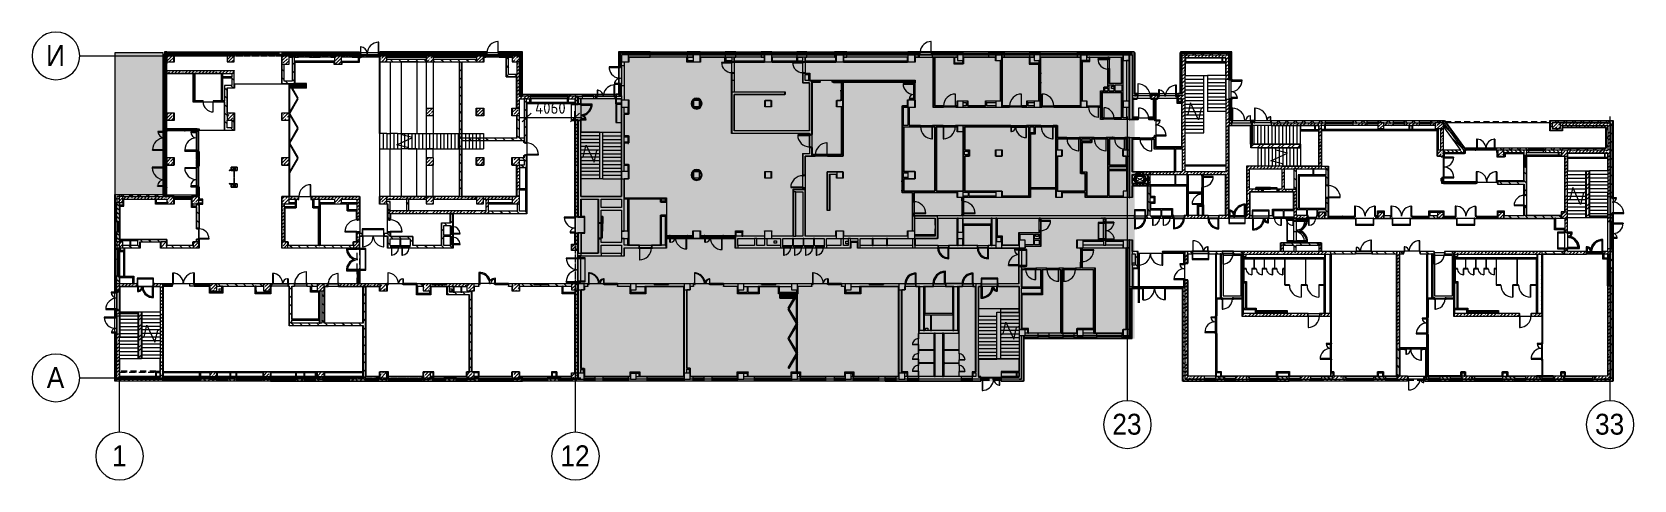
# Model space of a CAD drawing. Header units: millimetres. Extents: x 35928 to 232966, y -8553 to 29000.
# Drawn here: x 98728 to 232966, y -8553 to 29000 of the extents above; entities that cross this region are included whole.
import ezdxf

# ---------------------------------------------------------------- set-up
doc = ezdxf.new("R2010")
doc.units = ezdxf.units.MM
doc.linetypes.add('200_ШТРИХ__ш1_п0_6_', pattern=[800, 500, -300])
doc.linetypes.add('Осевая', pattern=[31.75, 6.35, -4.7625, 15.875, -4.7625])
for name, color, linetype, lineweight in [('A-ANNO-DIMS', 7, 'Continuous', 9), ('A-ANNO-DIMS-500', 7, 'Continuous', 9), ('A-DETL-7', 7, 'Continuous', 5), ('A-DETL-8', 7, 'Continuous', 30), ('A-DETL-MBND-1', 7, '200_ШТРИХ__ш1_п0_6_', 9), ('A-DOOR', 7, 'Continuous', 5), ('A-GENM', 7, 'Continuous', 5), ('A-GLAZ-2', 7, 'Continuous', 5), ('A-GLAZ-CURT-3', 7, 'Continuous', 5), ('A-GLAZ-CWMG-3', 7, 'Continuous', 5), ('A-WALL', 7, 'Continuous', 9), ('A-WALL-4', 7, 'Continuous', 5), ('I-WALL-5', 7, 'Continuous', 5), ('M-EQPM-2', 7, 'Continuous', 5), ('S-COLS-3', 7, 'Continuous', 5), ('S-STRS-1', 7, 'Continuous', 5), ('S-STRS-MBND-1', 7, 'Continuous', 5), ('Оси', 7, 'Continuous', 9), ('Оси-1', 7, 'Continuous', 20), ('Оси-2', 7, 'Осевая', 9)]:
    doc.layers.add(name, color=color, linetype=linetype, lineweight=lineweight)
doc.layers.add('A-DETL-GENF-2', color=7, linetype='Continuous', lineweight=9, true_color=0xc0c0c0, transparency=0.4)
for name, color, linetype, lineweight, true_color in [('A-DETL-GENF-3', 7, 'Continuous', 5, 0xaaaaaa), ('A-DETL-GENF-4', 7, 'Continuous', 5, 0xe2e2e2), ('A-DETL-GENF-5', 7, 'Continuous', 5, 0xb7b7b7), ('A-DOOR-1', 7, 'Continuous', 5, 0xaaaaaa), ('A-DOOR-2', 7, 'Continuous', 5, 0xe2e2e2), ('A-DOOR-3', 7, 'Continuous', 5, 0xb7b7b7), ('A-DOOR-4', 7, 'Continuous', 5, 0x737373), ('A-DOOR-FRAM-1', 7, 'Continuous', 5, 0xe2e2e2), ('A-DOOR-FRAM-2', 7, 'Continuous', 5, 0xaaaaaa), ('A-DOOR-FRAM-3', 7, 'Continuous', 5, 0xb7b7b7), ('A-FLOR-1', 7, 'Continuous', 5, 0xaaaaaa), ('A-FLOR-2', 7, 'Continuous', 5, 0xb7b7b7), ('A-GENM-1', 7, 'Continuous', 5, 0xe2ddcd), ('A-GENM-2', 7, 'Continuous', 5, 0x737373), ('A-GLAZ-3', 7, 'Continuous', 5, 0x737373), ('A-GLAZ-CURT-2', 7, 'Continuous', 5, 0x737373), ('A-GLAZ-CWMG-2', 7, 'Continuous', 5, 0x737373), ('A-GLAZ-CWMG-4', 7, 'Continuous', 5, 0x383e42), ('A-WALL-3', 7, 'Continuous', 9, 0x737373), ('A-WALL-5', 7, 'Continuous', 5, 0x737373), ('I-WALL-2', 7, 'Continuous', 9, 0xe7e7e7), ('I-WALL-3', 7, 'Continuous', 5, 0xe7e7e7), ('I-WALL-4', 7, 'Continuous', 5, 0x737373), ('I-WALL-6', 7, 'Continuous', 5, 0x787878), ('M-EQPM-1', 7, 'Continuous', 5, 0x737373), ('S-COLS-4', 7, 'Continuous', 5, 0x737373), ('S-STRS-2', 7, 'Continuous', 5, 0x737373), ('S-STRS-MBND-2', 7, 'Continuous', 5, 0x737373)]:
    doc.layers.add(name, color=color, linetype=linetype, lineweight=lineweight, true_color=true_color)
doc.styles.add('Arial_1', font='arial.ttf', dxfattribs={"width": 0.9, "height": 1750})
doc.styles.add('ISOCPEUR_2', font='isocpeur.ttf', dxfattribs={"width": 0.9, "height": 1000})
doc.dimstyles.new('ISO-2_0_0_9К_Средний_округл2', dxfattribs={"dimscale": 304.8, "dimtxt": 995.981176, "dimasz": 2.46063, "dimexe": 1.968504, "dimexo": 0, "dimgap": 0, "dimtad": 1, "dimdec": 0, "dimrnd": 10, "dimzin": 0, "dimdsep": 46, "dimtxsty": 'ISOCPEUR_2', "dimblk1": 'OBLIQUE', "dimblk2": 'OBLIQUE', "dimsah": 1, "dimcen": 0.09, "dimdle": 1.968504, "dimazin": 0, "dimtfac": 1, "dimtdec": 4, "dimtix": 1, "dimtmove": 0, "dimatfit": 3, "dimfxl": 1, "dimtvp": 1, "dimtolj": 1, "dimtzin": 0, "dimarcsym": 2})
pattern_1 = [(135, (105956.37, 0), (-176.7767, -176.7767), [])]
pattern_2 = [(45, (105956.37, 0), (-285.1231, 285.1231), []), (45, (106241.5, 0), (-285.1231, 285.1231), [504.031, -100.806, 16.764, -84.042])]
pattern_3 = [(45, (105956.37, 0), (-176.7767, 176.7767), [])]
pattern_4 = [(135, (105956.37, 0), (-353.5534, -353.5534), [])]
pattern_5 = [(45, (105956.37, 0), (-353.5534, 353.5534), []), (135, (105956.37, 0), (-353.5534, -353.5534), [])]
pattern_6 = [(135, (1826.41, 164.685), (-14.14214, -14.14214), []), (225, (1826.41, 164.685), (14.14214, -14.14214), [])]
pattern_7 = [(45, (-296.384, 164.685), (-14.1421, 14.1421), []), (135, (-296.384, 164.685), (-14.1421, -14.1421), [])]
pattern_8 = [(135, (1826.41, 104.685), (-14.14214, -14.14214), []), (225, (1826.41, 104.685), (14.14214, -14.14214), [])]
pattern_9 = [(45, (-296.384, 104.685), (-14.1421, 14.1421), []), (135, (-296.384, 104.685), (-14.1421, -14.1421), [])]
pattern_10 = [(135, (1776.41, 174.685), (-14.14214, -14.14214), []), (225, (1776.41, 174.685), (14.14214, -14.14214), [])]
pattern_11 = [(45, (-346.384, 174.685), (-14.1421, 14.1421), []), (135, (-346.384, 174.685), (-14.1421, -14.1421), [])]
pattern_12 = [(135, (105956.37, 0), (-377.1708, -377.1708), [533.4, -88.9, 17.78, -88.9]), (135, (105956.37, 376.94), (-377.1708, -377.1708), []), (50, (105956.37, 0), (637.6445, -55.7866), [66.675, -733.425]), (355, (105956.4, 0), (-123.3494, 668.6992), [53.34, -586.74]), (100.451, (106009.5, -4.65), (514.299, 612.908), [56.665, -623.315]), (46.184, (105956.4, 177.8), (948.7764, -147.1497), [100.012, -1100.137]), (96.636, (106035.4, 165.5), (830.909, 865.997), [84.998, -934.973]), (351.184, (105956.4, 177.8), (830.918, 865.988), [80.01, -880.11]), (21, (106045.27, 133.35), (530.6506, -357.9283), [66.675, -733.425]), (326, (106045.3, 133.35), (216.308, 644.6585), [53.34, -586.74]), (71.451, (106089.5, 103.5), (746.9596, 286.7243), [56.665, -623.315]), (37.5, (105956.37, 0), (10.81053, 295.9426), [16.764, -562.864, 16.764, -578.866, -588.962]), (37.5, (105956.37, 0), (10.81053, 295.9426), [-1175.258, 16.764, -572.198]), (7.5, (105956.37, 0), (233.86916, 350.63175), [16.764, -322.834, 16.764, -549.529, -224.472]), (7.5, (105956.37, 0), (233.86916, 350.63175), [-905.891, 16.764, -207.708]), (327.5, (105758.12, 0), (474.5678, -20.0513), [16.764, -205.486, 16.764, -676.656, -920.115]), (327.5, (105758.12, 0), (474.5678, -20.0513), [-915.67, 16.764, -903.351]), (317.5, (105669.22, 0), (518.4522, 88.9934), [16.764, -272.161, 16.764, -443.738, -653.415]), (317.5, (105669.22, 0), (518.4522, 88.9934), [-749.427, 16.764, -636.651])]
pattern_13 = [(135, (1471.41, 189.685), (-14.14214, -14.14214), []), (225, (1471.41, 189.685), (14.14214, -14.14214), [])]
pattern_14 = [(45, (-651.384, 189.685), (-14.1421, 14.1421), []), (135, (-651.384, 189.685), (-14.1421, -14.1421), [])]
pattern_15 = [(45, (105956.4, 0), (-427.6843, 427.6843), []), (45, (106241.5, 0), (-427.6843, 427.6843), [])]
pattern_16 = [(135, (1751.41, 174.685), (-14.14214, -14.14214), []), (225, (1751.41, 174.685), (14.14214, -14.14214), [])]
pattern_17 = [(45, (-371.384, 174.685), (-14.1421, 14.1421), []), (135, (-371.384, 174.685), (-14.1421, -14.1421), [])]
pattern_18 = [(135, (1826.41, 174.685), (-14.14214, -14.14214), []), (225, (1826.41, 174.685), (14.14214, -14.14214), [])]
pattern_19 = [(45, (-296.384, 174.685), (-14.1421, 14.1421), []), (135, (-296.384, 174.685), (-14.1421, -14.1421), [])]
pattern_20 = [(135, (1751.41, 164.685), (-14.14214, -14.14214), []), (225, (1751.41, 164.685), (14.14214, -14.14214), [])]
pattern_21 = [(45, (-371.384, 164.685), (-14.1421, 14.1421), []), (135, (-371.384, 164.685), (-14.1421, -14.1421), [])]
pattern_22 = [(135, (1951.41, 124.685), (-14.14214, -14.14214), []), (225, (1951.41, 124.685), (14.14214, -14.14214), [])]
pattern_23 = [(45, (-171.384, 124.685), (-14.1421, 14.1421), []), (135, (-171.384, 124.685), (-14.1421, -14.1421), [])]
pattern_24 = [(135, (1951.41, 164.685), (-14.14214, -14.14214), []), (225, (1951.41, 164.685), (14.14214, -14.14214), [])]
pattern_25 = [(45, (-171.384, 164.685), (-14.1421, 14.1421), []), (135, (-171.384, 164.685), (-14.1421, -14.1421), [])]
pattern_26 = [(135, (1526.41, 143.685), (-14.14214, -14.14214), []), (225, (1526.41, 143.685), (14.14214, -14.14214), [])]
pattern_27 = [(45, (-596.384, 143.685), (-14.1421, 14.1421), []), (135, (-596.384, 143.685), (-14.1421, -14.1421), [])]
pattern_28 = [(45, (105956.4, 0), (-530.33, 530.33), []), (135, (105956.4, 0), (-530.33, -530.33), [])]

msp = doc.modelspace()

# ---------------------------------------------------------------- texts
at = {"layer": 'Оси', "char_height": 1750, "attachment_point": 1, "style": 'Arial_1'}
for s, insert, width in [('\\fArial|b0|i0|c204|p34|;\\W.9;И', (99905.2, 27905.2), 1948.101), ('\\fArial|b0|i0|c204|p34|;\\W.9;А', (99963.7, 905.2), 1803.797), ('23', (189253.3, -3003), 3030.379), ('33', (229703.3, -3003), 3030.379), ('\\fArial|b0|i0|c204|p34|;\\W.9;1', (105428.8, -5649.6), 1515.189), ('12', (143003.3, -5649.6), 3030.379)]:
    msp.add_mtext(s, dxfattribs=dict(at, insert=insert, width=width))

# ---------------------------------------------------------------- blocks, each defined once
blk = doc.blocks.new('BSC_Колонна _Прямоугольная - 600х600-23286269-1_11_2_птичка')
at = {"layer": 'S-COLS-3'}
h = blk.add_hatch(dxfattribs=at)
h.set_pattern_fill('FP_79', color=256, style=0, pattern_type=2)
h.set_pattern_definition([(45, (-29509.74, -7600), (-285.123, 285.123), []), (45, (-29224.6, -7600), (-285.123, 285.123), [504.031, -100.806, 16.764, -84.042])])
h.paths.add_polyline_path([(300, -300), (300, 300), (-300, 300), (-300, -300), (119, -300)])
for p, q in [((300, 300), (-300, 300)), ((-300, 300), (-300, -300)), ((300, -300), (300, 300)), ((-300, -300), (300, -300))]:
    blk.add_line(p, q, dxfattribs=at)
blk = doc.blocks.new('BSC_Колонна _Прямоугольная - 500х500-23286270-1_11_2_птичка')
at = {"layer": 'S-COLS-4'}
for p, q in [((250, 250), (-250, 250)), ((-250, 250), (-250, -250)), ((250, -250), (250, 250)), ((-250, -250), (250, -250))]:
    blk.add_line(p, q, dxfattribs=at)
blk = doc.blocks.new('BSC_Колонна _Прямоугольная - 600х600-V53-1_11_2_птичка')
at = {"layer": 'S-COLS-3'}
h = blk.add_hatch(dxfattribs=at)
h.set_pattern_fill('FP_80', color=256, style=0, pattern_type=2)
h.set_pattern_definition([(45, (-25860, -200), (-285.123, 285.123), []), (45, (-25574.88, -200), (-285.123, 285.123), [504.031, -100.806, 16.764, -84.042])])
h.paths.add_polyline_path([(300, -300), (300, 300), (-300, 300), (-300, -300), (42, -300)])
for p, q in [((300, 300), (-300, 300)), ((-300, 300), (-300, -300)), ((300, -300), (300, 300)), ((-300, -300), (300, -300))]:
    blk.add_line(p, q, dxfattribs=at)
blk = doc.blocks.new('BSC_Колонна _Прямоугольная - 600х600-V54-1_11_2_птичка')
at = {"layer": 'S-COLS-3'}
h = blk.add_hatch(dxfattribs=at)
h.set_pattern_fill('FP_81', color=256, style=0, pattern_type=2)
h.set_pattern_definition([(45, (-29509.74, -200), (-285.123, 285.123), []), (45, (-29224.6, -200), (-285.123, 285.123), [504.031, -100.806, 16.764, -84.042])])
h.paths.add_polyline_path([(110, -300), (300, -300), (300, 300), (-300, 300), (-300, -300)])
for p, q in [((300, 300), (-300, 300)), ((-300, 300), (-300, -300)), ((300, -300), (300, 300)), ((-300, -300), (300, -300))]:
    blk.add_line(p, q, dxfattribs=at)
blk = doc.blocks.new('BSC_Колонна _Прямоугольная - 500х500-V55-1_11_2_птичка')
at = {"layer": 'S-COLS-4'}
for p, q in [((250, 250), (-250, 250)), ((-250, 250), (-250, -250)), ((250, -250), (250, 250)), ((-250, -250), (247, -250))]:
    blk.add_line(p, q, dxfattribs=at)
blk = doc.blocks.new('BSC_Колонна _Прямоугольная - 500х500-V56-1_11_2_птичка')
at = {"layer": 'S-COLS-4'}
for p, q in [((220, 250), (-250, 250)), ((-250, 250), (-250, -250)), ((250, -250), (250, 22)), ((-250, -250), (250, -250))]:
    blk.add_line(p, q, dxfattribs=at)
blk = doc.blocks.new('BSC_Колонна _Прямоугольная - 600х600-23205240-1_11_2_птичка')
at = {"layer": 'S-COLS-4'}
for p, q in [((300, 300), (-300, 300)), ((-300, 300), (-300, -300)), ((300, -300), (300, 300)), ((-300, -300), (300, -300))]:
    blk.add_line(p, q, dxfattribs=at)
blk = doc.blocks.new('BSC_Колонна _Прямоугольная - 600х800-24078684-1_11_2_птичка')
at = {"layer": 'S-COLS-3'}
h = blk.add_hatch(dxfattribs=at)
h.set_pattern_fill('FP_82', color=256, style=0, pattern_type=2)
h.set_pattern_definition([(45, (-14010, -26700), (-285.123, 285.123), []), (45, (-13724.88, -26700), (-285.123, 285.123), [504.031, -100.806, 16.764, -84.042])])
h.paths.add_polyline_path([(-300, -400), (300, -400), (300, 400), (-300, 400), (-300, 200)])
for p, q in [((300, 400), (-300, 400)), ((-300, 400), (-300, -400)), ((300, -400), (300, 400)), ((-300, -400), (300, -400))]:
    blk.add_line(p, q, dxfattribs=at)
blk = doc.blocks.new('BSC_Колонна _Прямоугольная - 600х600-V57-1_11_2_птичка')
at = {"layer": 'S-COLS-3'}
h = blk.add_hatch(dxfattribs=at)
h.set_pattern_fill('FP_86', color=256, style=0, pattern_type=2)
h.set_pattern_definition([(45, (-14010, -14900), (-285.123, 285.123), []), (45, (-13724.88, -14900), (-285.123, 285.123), [504.031, -100.806, 16.764, -84.042])])
h.paths.add_polyline_path([(220, -300), (300, -300), (300, 300), (-300, 300), (-300, -300), (-80, -300)])
for p, q in [((300, 300), (-300, 300)), ((-300, 300), (-300, -300)), ((300, -300), (300, 300)), ((-300, -300), (300, -300))]:
    blk.add_line(p, q, dxfattribs=at)
blk = doc.blocks.new('BSC_Колонна _Прямоугольная - 600х600-23295697-1_11_2_птичка')
at = {"layer": 'S-COLS-3'}
h = blk.add_hatch(dxfattribs=at)
h.set_pattern_fill('FP_87', color=256, style=0, pattern_type=2)
h.set_pattern_definition([(45, (-14010, -18150), (-285.123, 285.123), []), (45, (-13724.88, -18150), (-285.123, 285.123), [504.031, -100.806, 16.764, -84.042])])
h.paths.add_polyline_path([(-300, -300), (300, -300), (300, 300), (-300, 300), (-300, 281)])
for p, q in [((300, 300), (-300, 300)), ((-300, 300), (-300, -300)), ((300, -300), (300, 300)), ((-300, -300), (300, -300))]:
    blk.add_line(p, q, dxfattribs=at)
blk = doc.blocks.new('BSC_Колонна _Прямоугольная - 600х600-V58-1_11_2_птичка')
at = {"layer": 'S-COLS-3'}
h = blk.add_hatch(dxfattribs=at)
h.set_pattern_fill('FP_88', color=256, style=0, pattern_type=2)
h.set_pattern_definition([(45, (-14010, -21900), (-285.123, 285.123), []), (45, (-13724.88, -21900), (-285.123, 285.123), [504.031, -100.806, 16.764, -84.042])])
h.paths.add_polyline_path([(-300, -300), (300, -300), (300, 300), (-300, 300), (-300, -108)])
for p, q in [((300, 300), (-300, 300)), ((-300, 300), (-300, -300)), ((300, -300), (300, 300)), ((-300, -300), (300, -300))]:
    blk.add_line(p, q, dxfattribs=at)
blk = doc.blocks.new('BSC_Колонна _Прямоугольная - 600х600-V59-1_11_2_птичка')
at = {"layer": 'S-COLS-3'}
h = blk.add_hatch(dxfattribs=at)
h.set_pattern_fill('FP_89', color=256, style=0, pattern_type=2)
h.set_pattern_definition([(45, (-25860, -7600), (-285.123, 285.123), []), (45, (-25574.88, -7600), (-285.123, 285.123), [504.031, -100.806, 16.764, -84.042])])
h.paths.add_polyline_path([(-111, -300), (300, -300), (300, 300), (-300, 300), (-300, -300)])
for p, q in [((300, 300), (-300, 300)), ((-300, 300), (-300, -300)), ((300, -300), (300, 300)), ((-300, -300), (300, -300))]:
    blk.add_line(p, q, dxfattribs=at)
blk = doc.blocks.new('BSC_Колонна _Прямоугольная - 600х600-V60-1_11_2_птичка')
at = {"layer": 'S-COLS-3'}
h = blk.add_hatch(dxfattribs=at)
h.set_pattern_fill('FP_90', color=256, style=0, pattern_type=2)
h.set_pattern_definition([(45, (-26110, -26800), (-285.123, 285.123), []), (45, (-25824.88, -26800), (-285.123, 285.123), [504.031, -100.806, 16.764, -84.042])])
h.paths.add_polyline_path([(300, -300), (300, 300), (-300, 300), (-300, -300), (-208, -300)])
for p, q in [((300, 300), (-300, 300)), ((-300, 300), (-300, -300)), ((300, -300), (300, 300)), ((-300, -300), (300, -300))]:
    blk.add_line(p, q, dxfattribs=at)
blk = doc.blocks.new('BSC_Колонна _Прямоугольная - 600х600-V61-1_11_2_птичка')
at = {"layer": 'S-COLS-3'}
h = blk.add_hatch(dxfattribs=at)
h.set_pattern_fill('FP_91', color=256, style=0, pattern_type=2)
h.set_pattern_definition([(45, (-26110, -14900), (-285.123, 285.123), []), (45, (-25824.88, -14900), (-285.123, 285.123), [504.031, -100.806, 16.764, -84.042])])
h.paths.add_polyline_path([(-300, -300), (300, -300), (300, 300), (-300, 300), (-300, -97)])
for p, q in [((300, 300), (-300, 300)), ((-300, 300), (-300, -300)), ((300, -300), (300, 300)), ((-300, -300), (300, -300))]:
    blk.add_line(p, q, dxfattribs=at)
blk = doc.blocks.new('BSC_Колонна _Прямоугольная - 500х500-23287078-1_11_2_птичка')
at = {"layer": 'S-COLS-4'}
for p, q in [((250, 250), (-250, 250)), ((-250, 250), (-250, -250)), ((250, -250), (250, 250)), ((-250, -250), (250, -250))]:
    blk.add_line(p, q, dxfattribs=at)
blk = doc.blocks.new('110_Дверь_СКБ_1Ст_Внутренняя1 - Д-8 950x2100h_охрана-31784688-1_11_2_птичка')
at = {"layer": 'A-DOOR-1'}
h = blk.add_hatch(dxfattribs=at)
h.set_pattern_fill('FP_92', color=256, style=0, pattern_type=2)
h.set_pattern_definition(pattern_6)
h.paths.add_polyline_path([(487.5, 100), (462.5, 100), (462.5, -100), (487.5, -100)])
at = {"layer": 'A-DOOR-2'}
h = blk.add_hatch(color=256, dxfattribs=at)
h.paths.add_polyline_path([(-437.5, 100), (-437.5, 20), (-402.5, 20), (-402.5, 60), (-412.5, 60), (-412.5, 100), (-422.5, 100)])
h.paths.add_polyline_path([(462.5, 100), (437.5, 100), (437.5, 60), (427.5, 60), (427.5, 20), (462.5, 20)])
at = {"layer": 'A-DOOR-FRAM-1'}
for points in [[(-442.5, 108), (-492.5, 108), (-492.5, 100), (-422.5, 100), (-422.5, 108), (-437.5, 108)], [(-437.5, 20), (-437.5, -100), (-422.5, -100), (-422.5, 20)], [(397.5, 950), (397.5, 100), (437.5, 100), (437.5, 950)], [(467.5, 108), (447.5, 108), (447.5, 100), (517.5, 100), (517.5, 108), (487.5, 108)], [(447.5, 20), (447.5, -100), (462.5, -100), (462.5, 20)], [(-462.5, -100), (-492.5, -100), (-492.5, -108), (-422.5, -108), (-422.5, -100), (-437.5, -100)], [(487.5, -100), (447.5, -100), (447.5, -108), (517.5, -108), (517.5, -100)]]:
    blk.add_hatch(color=256, dxfattribs=at).paths.add_polyline_path(points)
at = {"layer": 'A-DOOR-FRAM-2'}
h = blk.add_hatch(dxfattribs=at)
h.set_pattern_fill('FP_93', color=256, style=0, pattern_type=2)
h.set_pattern_definition(pattern_7)
h.paths.add_polyline_path([(-458.5, 100), (-462.5, 100), (-462.5, -100), (-437.5, -100), (-437.5, 100)])
at = {"layer": 'A-DOOR-1'}
for p, q in [((437.5, 950), (397.5, 950)), ((397.5, 950), (397.5, 100)), ((397.5, 100), (437.5, 100)), ((437.5, 100), (437.5, 950))]:
    blk.add_line(p, q, dxfattribs=at)
blk.add_arc((437.5, 100), 850, 90, 180, dxfattribs=at)
at = {"layer": 'A-DOOR-FRAM-2'}
for p, q in [((-422.5, 108), (-492.5, 108)), ((-492.5, 108), (-492.5, 100)), ((-492.5, 100), (-422.5, 100)), ((-437.5, 100), (-462.5, 100)), ((-462.5, 100), (-462.5, -100)), ((-412.5, 100), (-437.5, 100)), ((-437.5, 100), (-437.5, 20)), ((-437.5, -100), (-437.5, 100)), ((-422.5, 100), (-437.5, 100)), ((-437.5, 100), (-437.5, 99)), ((-437.5, 99), (-422.5, 99)), ((-437.5, 20), (-402.5, 20)), ((-422.5, 20), (-437.5, 20)), ((-437.5, 20), (-437.5, -100)), ((-422.5, 100), (-422.5, 108)), ((-422.5, 99), (-422.5, 100)), ((-422.5, -100), (-422.5, 20)), ((-412.5, 60), (-412.5, 100)), ((-402.5, 60), (-412.5, 60)), ((-402.5, 20), (-402.5, 60)), ((437.5, 60), (427.5, 60)), ((427.5, 60), (427.5, 20)), ((427.5, 20), (462.5, 20)), ((437.5, 100), (437.5, 60)), ((462.5, 100), (437.5, 100)), ((517.5, 108), (447.5, 108)), ((447.5, 108), (447.5, 100)), ((462.5, 100), (447.5, 100)), ((447.5, 100), (447.5, 99)), ((447.5, 100), (517.5, 100)), ((447.5, 99), (462.5, 99)), ((462.5, 20), (447.5, 20)), ((447.5, 20), (447.5, -100)), ((462.5, 20), (462.5, 100)), ((487.5, 100), (462.5, 100)), ((462.5, 100), (462.5, -100)), ((462.5, 99), (462.5, 100)), ((462.5, -100), (462.5, 20)), ((487.5, -100), (487.5, 100)), ((517.5, 100), (517.5, 108)), ((-422.5, -100), (-492.5, -100)), ((-492.5, -100), (-492.5, -108)), ((-492.5, -108), (-422.5, -108)), ((-462.5, -100), (-437.5, -100)), ((-437.5, -100), (-422.5, -100)), ((-422.5, -108), (-422.5, -100)), ((447.5, -100), (462.5, -100)), ((517.5, -100), (447.5, -100)), ((447.5, -100), (447.5, -108)), ((447.5, -108), (517.5, -108)), ((462.5, -100), (487.5, -100)), ((517.5, -108), (517.5, -100))]:
    blk.add_line(p, q, dxfattribs=at)
blk = doc.blocks.new('110_Дверь_СКБ_1Ст_Внутренняя1 - Д-8 950x2100h_охрана-32224770-1_11_2_птичка')
at = {"layer": 'A-DOOR-1'}
h = blk.add_hatch(dxfattribs=at)
h.set_pattern_fill('FP_94', color=256, style=0, pattern_type=2)
h.set_pattern_definition(pattern_8)
h.paths.add_polyline_path([(487, 40), (462, 40), (462, -40), (487, -40), (487, 40)])
at = {"layer": 'A-DOOR-2'}
h = blk.add_hatch(color=256, dxfattribs=at)
h.paths.add_polyline_path([(437, 40), (437, 0), (427, 0), (427, -40), (462, -40), (462, 40)])
h.paths.add_polyline_path([(-438, 40), (-438, -40), (-403, -40), (-403, 0), (-413, 0), (-413, 40), (-423, 40)])
at = {"layer": 'A-DOOR-FRAM-1'}
for points in [[(-423, 48), (-493, 48), (-493, 40), (-423, 44)], [(437, 890), (397, 890), (397, 40), (437, 40), (437, 550)], [(462, 48), (447, 48), (447, 40), (517, 40), (517, 48), (467, 48)], [(-463, -40), (-493, -40), (-493, -48), (-423, -48), (-423, -40), (-438, -40)], [(462, -40), (447, -40), (447, -48), (517, -48), (517, -40), (487, -40)]]:
    blk.add_hatch(color=256, dxfattribs=at).paths.add_polyline_path(points)
at = {"layer": 'A-DOOR-FRAM-2'}
h = blk.add_hatch(dxfattribs=at)
h.set_pattern_fill('FP_95', color=256, style=0, pattern_type=2)
h.set_pattern_definition(pattern_9)
h.paths.add_polyline_path([(-463, 40), (-463, -40), (-438, -40), (-438, 40)])
at = {"layer": 'A-DOOR-1'}
for p, q in [((437, 890), (397, 890)), ((397, 890), (397, 40)), ((397, 40), (437, 40)), ((437, 40), (437, 890))]:
    blk.add_line(p, q, dxfattribs=at)
blk.add_arc((437, 40), 850, 90, 180, dxfattribs=at)
at = {"layer": 'A-DOOR-FRAM-2'}
for p, q in [((-423, 48), (-493, 48)), ((-493, 48), (-493, 40)), ((-493, 40), (-423, 40)), ((-438, 40), (-463, 40)), ((-463, 40), (-463, -40)), ((-413, 40), (-438, 40)), ((-438, 40), (-438, -40)), ((-438, -40), (-438, 40)), ((-423, 40), (-438, 40)), ((-438, 40), (-438, 39)), ((-438, 39), (-423, 39)), ((-423, 40), (-423, 48)), ((-423, 39), (-423, 40)), ((-413, 0), (-413, 40)), ((-403, 0), (-413, 0)), ((-403, -40), (-403, 0)), ((437, 0), (427, 0)), ((427, 0), (427, -40)), ((437, 40), (437, 0)), ((462, 40), (437, 40)), ((517, 48), (447, 48)), ((447, 48), (447, 40)), ((462, 40), (447, 40)), ((447, 40), (447, 39)), ((447, 40), (517, 40)), ((447, 39), (462, 39)), ((462, -40), (462, 40)), ((487, 40), (462, 40)), ((462, 40), (462, -40)), ((462, 39), (462, 40)), ((487, -40), (487, 40)), ((517, 40), (517, 48)), ((-423, -40), (-493, -40)), ((-493, -40), (-493, -48)), ((-493, -48), (-423, -48)), ((-463, -40), (-438, -40)), ((-423, -39), (-438, -39)), ((-438, -39), (-438, -40)), ((-438, -40), (-403, -40)), ((-438, -40), (-423, -40)), ((-423, -40), (-423, -39)), ((-423, -48), (-423, -40)), ((427, -40), (462, -40)), ((462, -39), (447, -39)), ((447, -39), (447, -40)), ((447, -40), (462, -40)), ((517, -40), (447, -40)), ((447, -40), (447, -48)), ((447, -48), (517, -48)), ((462, -40), (462, -39)), ((462, -40), (487, -40)), ((517, -48), (517, -40))]:
    blk.add_line(p, q, dxfattribs=at)
blk = doc.blocks.new('110_Дверь_СКБ_1Ст_Внутренняя1 - Д-7а_л__950x2100h_Туалет-32220591-1_11_2_птичка')
at = {"layer": 'A-DOOR-1'}
h = blk.add_hatch(dxfattribs=at)
h.set_pattern_fill('FP_96', color=256, style=0, pattern_type=2)
h.set_pattern_definition(pattern_10)
h.paths.add_polyline_path([(537.5, 110), (512.5, 110), (512.5, -110), (537.5, -110)])
at = {"layer": 'A-DOOR-2'}
h = blk.add_hatch(color=256, dxfattribs=at)
h.paths.add_polyline_path([(-487.5, 110), (-487.5, 30), (-452.5, 30), (-452.5, 70), (-462.5, 70), (-462.5, 110), (-472.5, 110)])
h.paths.add_polyline_path([(497.5, 110), (487.5, 110), (487.5, 70), (477.5, 70), (477.5, 30), (512.5, 30), (512.5, 110)])
at = {"layer": 'A-DOOR-FRAM-1'}
for points in [[(-499, 118), (-542.5, 118), (-542.5, 110), (-472.5, 110), (-472.5, 118), (-492.5, 118)], [(-487.5, 30), (-487.5, -110), (-472.5, -110), (-472.5, 30)], [(447.5, 1060), (447.5, 110), (487.5, 112), (487.5, 1060)], [(567.5, 118), (497.5, 118), (497.5, 110), (567.5, 110)], [(497.5, 30), (497.5, -110), (512.5, -110), (512.5, 30)], [(-542.5, -110), (-542.5, -118), (-472.5, -118), (-472.5, -110), (-512.5, -110)], [(512.5, -110), (497.5, -110), (497.5, -118), (567.5, -118), (567.5, -110), (537.5, -110)]]:
    blk.add_hatch(color=256, dxfattribs=at).paths.add_polyline_path(points)
at = {"layer": 'A-DOOR-FRAM-2'}
h = blk.add_hatch(dxfattribs=at)
h.set_pattern_fill('FP_97', color=256, style=0, pattern_type=2)
h.set_pattern_definition(pattern_11)
h.paths.add_polyline_path([(-512.5, 110), (-512.5, -110), (-487.5, -110), (-487.5, 110)])
at = {"layer": 'A-DOOR-1'}
for p, q in [((487.5, 1060), (447.5, 1060)), ((447.5, 1060), (447.5, 110)), ((447.5, 110), (487.5, 110)), ((487.5, 110), (487.5, 1060))]:
    blk.add_line(p, q, dxfattribs=at)
blk.add_arc((487.5, 110), 950, 90, 180, dxfattribs=at)
at = {"layer": 'A-DOOR-FRAM-2'}
for p, q in [((-472.5, 118), (-542.5, 118)), ((-542.5, 118), (-542.5, 110)), ((-542.5, 110), (-472.5, 110)), ((-487.5, 110), (-512.5, 110)), ((-512.5, 110), (-512.5, -110)), ((-462.5, 110), (-487.5, 110)), ((-487.5, 110), (-487.5, 30)), ((-487.5, -110), (-487.5, 110)), ((-472.5, 110), (-487.5, 110)), ((-487.5, 110), (-487.5, 109)), ((-487.5, 109), (-472.5, 109)), ((-487.5, 30), (-452.5, 30)), ((-472.5, 30), (-487.5, 30)), ((-487.5, 30), (-487.5, -110)), ((-472.5, 110), (-472.5, 118)), ((-472.5, 109), (-472.5, 110)), ((-472.5, -110), (-472.5, 30)), ((-462.5, 70), (-462.5, 110)), ((-452.5, 70), (-462.5, 70)), ((-452.5, 30), (-452.5, 70)), ((487.5, 70), (477.5, 70)), ((477.5, 70), (477.5, 30)), ((477.5, 30), (512.5, 30)), ((487.5, 110), (487.5, 70)), ((512.5, 110), (487.5, 110)), ((567.5, 118), (497.5, 118)), ((497.5, 118), (497.5, 110)), ((512.5, 110), (497.5, 110)), ((497.5, 110), (497.5, 109)), ((497.5, 110), (567.5, 110)), ((497.5, 109), (512.5, 109)), ((512.5, 30), (497.5, 30)), ((497.5, 30), (497.5, -110)), ((512.5, 30), (512.5, 110)), ((537.5, 110), (512.5, 110)), ((512.5, 110), (512.5, -110)), ((512.5, 109), (512.5, 110)), ((512.5, -110), (512.5, 30)), ((537.5, -110), (537.5, 110)), ((567.5, 110), (567.5, 118)), ((-472.5, -110), (-542.5, -110)), ((-542.5, -110), (-542.5, -118)), ((-542.5, -118), (-472.5, -118)), ((-512.5, -110), (-487.5, -110)), ((-487.5, -110), (-472.5, -110)), ((-472.5, -118), (-472.5, -110)), ((497.5, -110), (512.5, -110)), ((567.5, -110), (497.5, -110)), ((497.5, -110), (497.5, -118)), ((497.5, -118), (567.5, -118)), ((512.5, -110), (537.5, -110)), ((567.5, -118), (567.5, -110))]:
    blk.add_line(p, q, dxfattribs=at)
blk = doc.blocks.new('110_Дверь_СКБ_1Ст_Внутренняя1 - Д-8 950x2100h_охрана-V62-1_11_2_птичка')
at = {"layer": 'A-DOOR-1'}
h = blk.add_hatch(dxfattribs=at)
h.set_pattern_fill('FP_92', color=256, style=0, pattern_type=2)
h.set_pattern_definition(pattern_6)
h.paths.add_polyline_path([(462.5, 100), (462.5, -100), (487.5, -100), (487.5, 100)])
at = {"layer": 'A-DOOR-2'}
h = blk.add_hatch(color=256, dxfattribs=at)
h.paths.add_polyline_path([(462.5, 100), (437.5, 100), (437.5, 60), (427.5, 60), (427.5, 20), (462.5, 20)])
h.paths.add_polyline_path([(-412.5, 100), (-437.5, 100), (-437.5, 20), (-402.5, 20.4), (-402.5, 60), (-412.5, 60)])
at = {"layer": 'A-DOOR-FRAM-1'}
for points in [[(-422.5, 108), (-492.5, 108), (-492.5, 100), (-422.5, 100)], [(-437.5, 20), (-437.5, -100), (-422.5, -100), (-422.5, 20)], [(397.5, 950), (397.5, 100), (437.5, 100), (437.5, 950)], [(517.5, 108), (447.5, 108), (447.5, 100), (517.5, 100)], [(447.5, 20), (447.5, -100), (462.5, -100), (462.5, 20)], [(-492.5, -100), (-492.5, -108), (-422.5, -108), (-422.5, -100), (-462.5, -100)], [(487.5, -100), (447.5, -100), (447.5, -108), (517.5, -108), (517.5, -100), (490.5, -100)]]:
    blk.add_hatch(color=256, dxfattribs=at).paths.add_polyline_path(points)
at = {"layer": 'A-DOOR-FRAM-2'}
h = blk.add_hatch(dxfattribs=at)
h.set_pattern_fill('FP_93', color=256, style=0, pattern_type=2)
h.set_pattern_definition(pattern_7)
h.paths.add_polyline_path([(-462.5, 100), (-462.5, -100), (-437.5, -100), (-437.5, 100)])
at = {"layer": 'A-DOOR-1'}
for p, q in [((437.5, 950), (397.5, 950)), ((397.5, 950), (397.5, 100)), ((397.5, 100), (437.5, 100)), ((437.5, 100), (437.5, 950))]:
    blk.add_line(p, q, dxfattribs=at)
blk.add_arc((437.5, 100), 850, 90, 180, dxfattribs=at)
at = {"layer": 'A-DOOR-FRAM-2'}
for p, q in [((-422.5, 108), (-492.5, 108)), ((-492.5, 108), (-492.5, 100)), ((-492.5, 100), (-422.5, 100)), ((-437.5, 100), (-462.5, 100)), ((-462.5, 100), (-462.5, -100)), ((-412.5, 100), (-437.5, 100)), ((-437.5, 100), (-437.5, 20)), ((-437.5, -100), (-437.5, 100)), ((-422.5, 100), (-437.5, 100)), ((-437.5, 100), (-437.5, 99)), ((-437.5, 99), (-422.5, 99)), ((-437.5, 20), (-402.5, 20)), ((-422.5, 20), (-437.5, 20)), ((-437.5, 20), (-437.5, -100)), ((-422.5, 100), (-422.5, 108)), ((-422.5, 99), (-422.5, 100)), ((-422.5, -100), (-422.5, 20)), ((-412.5, 60), (-412.5, 100)), ((-402.5, 60), (-412.5, 60)), ((-402.5, 20), (-402.5, 60)), ((437.5, 60), (427.5, 60)), ((427.5, 60), (427.5, 20)), ((427.5, 20), (462.5, 20)), ((437.5, 100), (437.5, 60)), ((462.5, 100), (437.5, 100)), ((517.5, 108), (447.5, 108)), ((447.5, 108), (447.5, 100)), ((462.5, 100), (447.5, 100)), ((447.5, 100), (447.5, 99)), ((447.5, 100), (517.5, 100)), ((447.5, 99), (462.5, 99)), ((462.5, 20), (447.5, 20)), ((447.5, 20), (447.5, -100)), ((462.5, 20), (462.5, 100)), ((487.5, 100), (462.5, 100)), ((462.5, 100), (462.5, -100)), ((462.5, 99), (462.5, 100)), ((462.5, -100), (462.5, 20)), ((487.5, -100), (487.5, 100)), ((517.5, 100), (517.5, 108)), ((-422.5, -100), (-492.5, -100)), ((-492.5, -100), (-492.5, -108)), ((-492.5, -108), (-422.5, -108)), ((-462.5, -100), (-437.5, -100)), ((-437.5, -100), (-422.5, -100)), ((-422.5, -108), (-422.5, -100)), ((447.5, -100), (462.5, -100)), ((517.5, -100), (447.5, -100)), ((447.5, -100), (447.5, -108)), ((447.5, -108), (517.5, -108)), ((462.5, -100), (487.5, -100)), ((517.5, -108), (517.5, -100))]:
    blk.add_line(p, q, dxfattribs=at)
blk = doc.blocks.new('110_Дверь_СКБ_1Ст_Внутренняя1 - Д-8 950x2100h_охрана-V63-1_11_2_птичка')
at = {"layer": 'A-DOOR-1'}
h = blk.add_hatch(dxfattribs=at)
h.set_pattern_fill('FP_94', color=256, style=0, pattern_type=2)
h.set_pattern_definition(pattern_8)
h.paths.add_polyline_path([(462, 40), (462, -40), (487, -40), (486, 40)])
at = {"layer": 'A-DOOR-2'}
h = blk.add_hatch(color=256, dxfattribs=at)
h.paths.add_polyline_path([(-413, 40), (-438, 40), (-438, -40), (-403, -40), (-403, 0), (-413, 0)])
h.paths.add_polyline_path([(462, 40), (437, 40), (437, 0), (427, 0), (427, -40), (462, -40)])
at = {"layer": 'A-DOOR-FRAM-1'}
for points in [[(-471, 48), (-493, 48), (-493, 40), (-423, 40), (-423, 48), (-463, 48)], [(397, 890), (397, 40), (437, 40), (437, 890)], [(447, 48), (447, 40), (517, 40), (517, 48), (462, 48)], [(-438, -40), (-493, -40), (-493, -48), (-423, -48), (-423, -40)], [(487, -40), (447, -40), (447, -48), (517, -48), (517, -40), (487, -40)]]:
    blk.add_hatch(color=256, dxfattribs=at).paths.add_polyline_path(points)
at = {"layer": 'A-DOOR-FRAM-2'}
h = blk.add_hatch(dxfattribs=at)
h.set_pattern_fill('FP_95', color=256, style=0, pattern_type=2)
h.set_pattern_definition(pattern_9)
h.paths.add_polyline_path([(-463, 40), (-463, -40), (-438, -40), (-438, 40)])
at = {"layer": 'A-DOOR-1'}
for p, q in [((437, 890), (397, 890)), ((397, 890), (397, 40)), ((397, 40), (437, 40)), ((437, 40), (437, 890))]:
    blk.add_line(p, q, dxfattribs=at)
blk.add_arc((437, 40), 850, 90, 180, dxfattribs=at)
at = {"layer": 'A-DOOR-FRAM-2'}
for p, q in [((-423, 48), (-493, 48)), ((-493, 48), (-493, 40)), ((-493, 40), (-423, 40)), ((-438, 40), (-463, 40)), ((-463, 40), (-463, -40)), ((-413, 40), (-438, 40)), ((-438, 40), (-438, -40)), ((-438, -40), (-438, 40)), ((-423, 40), (-438, 40)), ((-438, 40), (-438, 39)), ((-438, 39), (-423, 39)), ((-423, 40), (-423, 48)), ((-423, 39), (-423, 40)), ((-413, 0), (-413, 40)), ((-403, 0), (-413, 0)), ((-403, -40), (-403, 0)), ((437, 0), (427, 0)), ((427, 0), (427, -40)), ((437, 40), (437, 0)), ((462, 40), (437, 40)), ((517, 48), (447, 48)), ((447, 48), (447, 40)), ((462, 40), (447, 40)), ((447, 40), (447, 39)), ((447, 40), (517, 40)), ((447, 39), (462, 39)), ((462, -40), (462, 40)), ((487, 40), (462, 40)), ((462, 40), (462, -40)), ((462, 39), (462, 40)), ((487, -40), (487, 40)), ((517, 40), (517, 48)), ((-423, -40), (-493, -40)), ((-493, -40), (-493, -48)), ((-493, -48), (-423, -48)), ((-463, -40), (-438, -40)), ((-423, -39), (-438, -39)), ((-438, -39), (-438, -40)), ((-438, -40), (-403, -40)), ((-438, -40), (-423, -40)), ((-423, -40), (-423, -39)), ((-423, -48), (-423, -40)), ((427, -40), (462, -40)), ((462, -39), (447, -39)), ((447, -39), (447, -40)), ((447, -40), (462, -40)), ((517, -40), (447, -40)), ((447, -40), (447, -48)), ((447, -48), (517, -48)), ((462, -40), (462, -39)), ((462, -40), (487, -40)), ((517, -48), (517, -40))]:
    blk.add_line(p, q, dxfattribs=at)
blk = doc.blocks.new('110_Дверь_СКБ_2Ст - Д-2а_л_ Из коридора на лестницу-32216062-1_11_2_птичка')
at = {"layer": 'A-DOOR-2'}
h = blk.add_hatch(color=256, dxfattribs=at)
h.paths.add_polyline_path([(662, 20), (712, 20), (712, 100), (662, 100), (662, 50), (652, 50), (652, 20)])
h.paths.add_polyline_path([(-638, 20), (-628, 20), (-628, 50), (-638, 50), (-638, 100), (-688, 100), (-688, 20)])
for points in [[(-588, 100), (-588, 500), (-638, 500), (-638, 100)], [(612, 100), (662, 100), (662, 1000), (612, 1000), (612, 120)], [(698, -100), (712, -100), (712, 20), (698, 20)]]:
    blk.add_hatch(color=256, dxfattribs=at).paths.add_polyline_path(points)
at = {"layer": 'A-DOOR-FRAM-1'}
for points in [[(-688, 100), (-672, 100), (-672, 108), (-742, 108), (-742, 100), (-712, 100)], [(-672, -100), (-672, 20), (-688, 20), (-688, -100)], [(698, 100), (768, 100), (768, 108), (698, 108)], [(-672, -108), (-672, -100), (-742, -100), (-742, -108), (-688, -108)], [(712, -108), (768, -108), (768, -100), (698, -100), (698, -108)]]:
    blk.add_hatch(color=256, dxfattribs=at).paths.add_polyline_path(points)
at = {"layer": 'A-DOOR-1'}
for p, q in [((-638, 500), (-638, 100)), ((-588, 500), (-638, 500)), ((-638, 100), (-588, 100)), ((-588, 100), (-588, 500)), ((662, 1000), (612, 1000)), ((612, 1000), (612, 100)), ((612, 100), (662, 100)), ((662, 100), (662, 1000))]:
    blk.add_line(p, q, dxfattribs=at)
for centre, radius, start, end in [((-638, 100), 400, 360, 90), ((662, 100), 900, 90, 180)]:
    blk.add_arc(centre, radius, start, end, dxfattribs=at)
at = {"layer": 'A-DOOR-FRAM-2'}
for p, q in [((-672, 108), (-742, 108)), ((-742, 108), (-742, 100)), ((-742, 100), (-672, 100)), ((-638, 100), (-688, 100)), ((-688, 100), (-688, 20)), ((-688, 20), (-628, 20)), ((-672, 20), (-688, 20)), ((-688, 20), (-688, -100)), ((-672, 100), (-672, 108)), ((-672, -100), (-672, 20)), ((-638, 50), (-638, 100)), ((-628, 50), (-638, 50)), ((-628, 20), (-628, 50)), ((662, 50), (652, 50)), ((652, 50), (652, 20)), ((652, 20), (712, 20)), ((662, 100), (662, 50)), ((712, 100), (662, 100)), ((768, 108), (698, 108)), ((698, 108), (698, 100)), ((698, 100), (768, 100)), ((712, 20), (698, 20)), ((698, 20), (698, -100)), ((712, 20), (712, 100)), ((712, -100), (712, 20)), ((768, 100), (768, 108)), ((-672, -100), (-742, -100)), ((-742, -100), (-742, -108)), ((-742, -108), (-672, -108)), ((-688, -100), (-672, -100)), ((-672, -108), (-672, -100)), ((698, -100), (712, -100)), ((768, -100), (698, -100)), ((698, -100), (698, -108)), ((698, -108), (768, -108)), ((768, -108), (768, -100))]:
    blk.add_line(p, q, dxfattribs=at)
blk = doc.blocks.new('110_Дверь_СКБ_2Ст - Д-5_п_ Из игровой в коридор-32215844-1_11_2_птичка')
at = {"layer": 'A-DOOR-2'}
h = blk.add_hatch(color=256, dxfattribs=at)
h.paths.add_polyline_path([(-688, 40), (-688, -40), (-628, -40), (-628, -10), (-638, -10), (-638, 40)])
h.paths.add_polyline_path([(652, -40), (712, -40), (712, 40), (662, 40), (662, -10), (652, -10), (652, -26)])
for points in [[(-638, 940), (-638, 40), (-588, 40), (-588, 940)], [(612, 58), (612, 40), (662, 43), (662, 440), (612, 440), (612, 60)]]:
    blk.add_hatch(color=256, dxfattribs=at).paths.add_polyline_path(points)
at = {"layer": 'A-DOOR-FRAM-1'}
for points in [[(-742, 40), (-672, 40), (-672, 48), (-742, 48)], [(698, 48), (698, 40), (768, 40), (768, 48), (712, 48)], [(-742, -48), (-672, -48), (-672, -40), (-742, -40)], [(698, -48), (698, -48), (768, -48), (768, -40), (698, -40)]]:
    blk.add_hatch(color=256, dxfattribs=at).paths.add_polyline_path(points)
at = {"layer": 'A-DOOR-1'}
for p, q in [((-638, 940), (-638, 40)), ((-588, 940), (-638, 940)), ((-638, 40), (-588, 40)), ((-588, 40), (-588, 940)), ((662, 440), (612, 440)), ((612, 440), (612, 40)), ((612, 40), (662, 40)), ((662, 40), (662, 440))]:
    blk.add_line(p, q, dxfattribs=at)
for centre, radius, start, end in [((-638, 40), 900, 0, 90), ((662, 40), 400, 90, 180)]:
    blk.add_arc(centre, radius, start, end, dxfattribs=at)
at = {"layer": 'A-DOOR-FRAM-2'}
for p, q in [((-672, 48), (-742, 48)), ((-742, 48), (-742, 40)), ((-742, 40), (-672, 40)), ((-638, 40), (-688, 40)), ((-688, 40), (-688, -40)), ((-672, 40), (-672, 48)), ((-638, -10), (-638, 40)), ((662, 40), (662, -10)), ((712, 40), (662, 40)), ((768, 48), (698, 48)), ((698, 48), (698, 40)), ((698, 40), (768, 40)), ((712, -40), (712, 40)), ((768, 40), (768, 48)), ((-672, -40), (-742, -40)), ((-742, -40), (-742, -48)), ((-742, -48), (-672, -48)), ((-688, -40), (-628, -40)), ((-672, -39), (-688, -39)), ((-688, -39), (-688, -40)), ((-688, -40), (-672, -40)), ((-672, -40), (-672, -39)), ((-672, -48), (-672, -40)), ((-628, -10), (-638, -10)), ((-628, -40), (-628, -10)), ((662, -10), (652, -10)), ((652, -10), (652, -40)), ((652, -40), (712, -40)), ((712, -39), (698, -39)), ((698, -39), (698, -40)), ((698, -40), (712, -40)), ((768, -40), (698, -40)), ((698, -40), (698, -48)), ((698, -48), (768, -48)), ((712, -40), (712, -39)), ((768, -48), (768, -40))]:
    blk.add_line(p, q, dxfattribs=at)
blk = doc.blocks.new('110_Дверь_СКБ_2Ст - Д-6_л__ ДОО_Дв_1450x2100h_Дверь из раздевальной в коридор-25835678-1_11_2_птичка')
at = {"layer": 'A-DOOR-1'}
h = blk.add_hatch(dxfattribs=at)
h.set_pattern_fill('FP_98', color=256, style=0, pattern_type=2)
h.set_pattern_definition([(135, (1576.41, 164.685), (-14.14214, -14.14214), []), (225, (1576.41, 164.685), (14.14214, -14.14214), [])])
h.paths.add_polyline_path([(712.5, -100), (737.5, -100), (736.5, 100), (712.5, 100)])
at = {"layer": 'A-DOOR-2'}
h = blk.add_hatch(color=256, dxfattribs=at)
h.paths.add_polyline_path([(662.5, 20), (712.5, 20), (712.5, 100), (662.5, 100), (662.5, 50), (652.5, 50), (652.5, 20)])
h.paths.add_polyline_path([(-637.5, 20), (-627.5, 20), (-627.5, 50), (-637.5, 50), (-637.5, 100), (-687.5, 100), (-687.5, 20)])
for points in [[(-637.5, 100), (-587.5, 100), (-587.5, 450), (-637.5, 450), (-637.5, 107.4)], [(662.5, 100), (662.5, 1050), (612.5, 1050), (615.8, 100)]]:
    blk.add_hatch(color=256, dxfattribs=at).paths.add_polyline_path(points)
at = {"layer": 'A-DOOR-FRAM-1'}
for points in [[(-672.5, 100), (-672.5, 108), (-742.5, 108), (-742.5, 100), (-687.5, 100)], [(-672.5, -100), (-672.5, 20), (-687.5, 20), (-687.5, -100)], [(737.5, 100), (767.5, 100), (767.5, 108), (697.5, 108), (697.5, 100), (736.5, 100)], [(712.5, -100), (712.5, 20), (697.5, 20), (697.5, -100)], [(-672.5, -108), (-672.5, -100), (-742.5, -100), (-742.5, -108), (-687.5, -108)], [(737.5, -108), (767.5, -108), (767.5, -100), (697.5, -100), (697.5, -108), (736.5, -108)]]:
    blk.add_hatch(color=256, dxfattribs=at).paths.add_polyline_path(points)
at = {"layer": 'A-DOOR-FRAM-2'}
h = blk.add_hatch(dxfattribs=at)
h.set_pattern_fill('FP_99', color=256, style=0, pattern_type=2)
h.set_pattern_definition([(45, (-546.384, 164.685), (-14.1421, 14.1421), []), (135, (-546.384, 164.685), (-14.1421, -14.1421), [])])
h.paths.add_polyline_path([(-712.5, -100), (-687.5, -100), (-687.5, 100), (-712.5, 100)])
at = {"layer": 'A-DOOR-1'}
for p, q in [((-637.5, 450), (-637.5, 100)), ((-587.5, 450), (-637.5, 450)), ((-637.5, 100), (-587.5, 100)), ((-587.5, 100), (-587.5, 450)), ((662.5, 1050), (612.5, 1050)), ((612.5, 1050), (612.5, 100)), ((612.5, 100), (662.5, 100)), ((662.5, 100), (662.5, 1050))]:
    blk.add_line(p, q, dxfattribs=at)
for centre, radius, start, end in [((-637.5, 100), 350, 360, 90), ((662.5, 100), 950, 90, 180)]:
    blk.add_arc(centre, radius, start, end, dxfattribs=at)
at = {"layer": 'A-DOOR-FRAM-2'}
for p, q in [((-672.5, 108), (-742.5, 108)), ((-742.5, 108), (-742.5, 100)), ((-742.5, 100), (-672.5, 100)), ((-687.5, 100), (-712.5, 100)), ((-712.5, 100), (-712.5, -100)), ((-637.5, 100), (-687.5, 100)), ((-687.5, 100), (-687.5, 20)), ((-687.5, -100), (-687.5, 100)), ((-687.5, 20), (-627.5, 20)), ((-672.5, 20), (-687.5, 20)), ((-687.5, 20), (-687.5, -100)), ((-672.5, 100), (-672.5, 108)), ((-672.5, -100), (-672.5, 20)), ((-637.5, 50), (-637.5, 100)), ((-627.5, 50), (-637.5, 50)), ((-627.5, 20), (-627.5, 50)), ((662.5, 50), (652.5, 50)), ((652.5, 50), (652.5, 20)), ((652.5, 20), (712.5, 20)), ((662.5, 100), (662.5, 50)), ((712.5, 100), (662.5, 100)), ((767.5, 108), (697.5, 108)), ((697.5, 108), (697.5, 100)), ((697.5, 100), (767.5, 100)), ((712.5, 20), (697.5, 20)), ((697.5, 20), (697.5, -100)), ((712.5, 20), (712.5, 100)), ((737.5, 100), (712.5, 100)), ((712.5, 100), (712.5, -100)), ((712.5, -100), (712.5, 20)), ((737.5, -100), (737.5, 100)), ((767.5, 100), (767.5, 108)), ((-672.5, -100), (-742.5, -100)), ((-742.5, -100), (-742.5, -108)), ((-742.5, -108), (-672.5, -108)), ((-712.5, -100), (-687.5, -100)), ((-687.5, -100), (-672.5, -100)), ((-672.5, -108), (-672.5, -100)), ((697.5, -100), (712.5, -100)), ((767.5, -100), (697.5, -100)), ((697.5, -100), (697.5, -108)), ((697.5, -108), (767.5, -108)), ((712.5, -100), (737.5, -100)), ((767.5, -108), (767.5, -100))]:
    blk.add_line(p, q, dxfattribs=at)
blk = doc.blocks.new('110_Дверь_СКБ_2Ст - Д-5_п_ Из игровой в коридор-32679362-1_11_2_птичка')
at = {"layer": 'A-DOOR-2'}
h = blk.add_hatch(color=256, dxfattribs=at)
h.paths.add_polyline_path([(652, 30), (712, 30), (712, 110), (662, 109), (662, 60), (652, 60)])
h.paths.add_polyline_path([(-643, 30), (-628, 30), (-628, 60), (-638, 60), (-638, 110), (-688, 110), (-688, 30), (-672, 30)])
for points in [[(-638, 110), (-588, 110), (-591, 510), (-638, 506), (-638, 112)], [(616, 110), (662, 110), (662, 1010), (612, 1010), (612, 110)], [(712, -110), (712, 30), (698, 28), (698, -110)]]:
    blk.add_hatch(color=256, dxfattribs=at).paths.add_polyline_path(points)
at = {"layer": 'A-DOOR-FRAM-1'}
for points in [[(-681, 110), (-672, 112), (-672, 118), (-742, 118), (-742, 110), (-688, 110)], [(-672, -110), (-672, 30), (-688, 30), (-688, -110)], [(718, 110), (768, 110), (768, 118), (698, 118), (698, 110), (712, 110)], [(-672, -118), (-672, -110), (-742, -110), (-742, -118), (-688, -118)], [(763, -118), (768, -118), (763, -110), (698, -110), (698, -118), (750, -118)]]:
    blk.add_hatch(color=256, dxfattribs=at).paths.add_polyline_path(points)
at = {"layer": 'A-DOOR-1'}
for p, q in [((-638, 510), (-638, 110)), ((-588, 510), (-638, 510)), ((-638, 110), (-588, 110)), ((-588, 110), (-588, 510)), ((662, 1010), (612, 1010)), ((612, 1010), (612, 110)), ((612, 110), (662, 110)), ((662, 110), (662, 1010))]:
    blk.add_line(p, q, dxfattribs=at)
for centre, radius, start, end in [((-638, 110), 400, 360, 90), ((662, 110), 900, 90, 180)]:
    blk.add_arc(centre, radius, start, end, dxfattribs=at)
at = {"layer": 'A-DOOR-FRAM-2'}
for p, q in [((-672, 118), (-742, 118)), ((-742, 118), (-742, 110)), ((-742, 110), (-672, 110)), ((-638, 110), (-688, 110)), ((-688, 110), (-688, 30)), ((-688, 30), (-628, 30)), ((-672, 30), (-688, 30)), ((-688, 30), (-688, -110)), ((-672, 110), (-672, 118)), ((-672, -110), (-672, 30)), ((-638, 60), (-638, 110)), ((-628, 60), (-638, 60)), ((-628, 30), (-628, 60)), ((662, 60), (652, 60)), ((652, 60), (652, 30)), ((652, 30), (712, 30)), ((662, 110), (662, 60)), ((712, 110), (662, 110)), ((768, 118), (698, 118)), ((698, 118), (698, 110)), ((698, 110), (768, 110)), ((712, 30), (698, 30)), ((698, 30), (698, -110)), ((712, 30), (712, 110)), ((712, -110), (712, 30)), ((768, 110), (768, 118)), ((-672, -110), (-742, -110)), ((-742, -110), (-742, -118)), ((-742, -118), (-672, -118)), ((-688, -110), (-672, -110)), ((-672, -118), (-672, -110)), ((698, -110), (712, -110)), ((768, -110), (698, -110)), ((698, -110), (698, -118)), ((698, -118), (768, -118)), ((768, -118), (768, -110))]:
    blk.add_line(p, q, dxfattribs=at)
blk = doc.blocks.new('131_Сантехническая перегородка 7 - СП-1-30858579-1_11_2_птичка')
at = {"layer": 'A-GENM-1'}
blk.add_hatch(color=256, dxfattribs=at).paths.add_polyline_path([(2166, 8), (-4, 8), (-4, -8), (2166, -8)])
at = {"layer": 'A-GENM'}
for p, q in [((2166, 8), (-4, 8)), ((-4, 8), (-4, -8)), ((2166, -8), (2166, 8)), ((-4, -8), (2166, -8))]:
    blk.add_line(p, q, dxfattribs=at)
at = {"layer": 'A-GENM', "flags": 128}
for points in [[(71, 8), (71, 9), (71, 9), (70, 9), (70, 10), (70, 10), (69, 11), (69, 11), (68, 12), (68, 12), (67, 12), (67, 13), (66, 13), (66, 13), (65, 14), (65, 14), (64, 14), (64, 14), (63, 14), (62, 15), (62, 15), (61, 15), (61, 15), (60, 15), (59, 15), (59, 15), (58, 15), (58, 15), (57, 15), (56, 15), (56, 15), (55, 15), (55, 15), (54, 14), (54, 14), (53, 14), (52, 14), (52, 13), (51, 13), (51, 13), (50, 13), (50, 12), (49, 12), (49, 11), (48, 11), (48, 11), (48, 10), (47, 10), (47, 9), (46, 9), (46, 8), (46, 8)], [(46, -8), (46, -9), (47, -9), (47, -9), (47, -10), (48, -10), (48, -11), (49, -11), (49, -12), (50, -12), (50, -12), (51, -13), (51, -13), (52, -13), (52, -14), (53, -14), (53, -14), (54, -14), (54, -14), (55, -15), (56, -15), (56, -15), (57, -15), (57, -15), (58, -15), (59, -15), (59, -15), (60, -15), (60, -15), (61, -15), (62, -15), (62, -15), (63, -15), (63, -14), (64, -14), (64, -14), (65, -14), (66, -13), (66, -13), (67, -13), (67, -13), (68, -12), (68, -12), (69, -11), (69, -11), (69, -11), (70, -10), (70, -10), (71, -9), (71, -9), (71, -8), (71, -8)]]:
    blk.add_lwpolyline(points, dxfattribs=at)
at = {"layer": 'A-GENM'}
for radius, start, end in [(24.6, 19.91127, 160.08873), (17.6, 45, 135), (17.6, 45, 135), (15.1, 45, 135), (24.6, 199.91127, 340.08873), (17.6, 225, 315), (17.6, 225, 315), (15.1, 225, 315)]:
    blk.add_arc((59, 0), radius, start, end, dxfattribs=at)
blk = doc.blocks.new('131_Сантехническая перегородка 6 - СП-1-30839354-1_11_2_птичка')
at = {"layer": 'A-GENM-1'}
blk.add_hatch(color=256, dxfattribs=at).paths.add_polyline_path([(800, 8), (0, 8), (0, -8), (800, -8)])
at = {"layer": 'A-GENM'}
for p, q in [((800, 8), (0, 8)), ((0, 8), (0, -8)), ((800, -8), (800, 8)), ((0, -8), (800, -8))]:
    blk.add_line(p, q, dxfattribs=at)
at = {"layer": 'A-GENM', "flags": 128}
for points in [[(71, 8), (71, 9), (71, 9), (70, 9), (70, 10), (70, 10), (69, 11), (69, 11), (68, 12), (68, 12), (67, 12), (67, 13), (66, 13), (66, 13), (65, 14), (65, 14), (64, 14), (64, 14), (63, 14), (62, 15), (62, 15), (61, 15), (61, 15), (60, 15), (59, 15), (59, 15), (58, 15), (58, 15), (57, 15), (56, 15), (56, 15), (55, 15), (55, 15), (54, 14), (54, 14), (53, 14), (52, 14), (52, 13), (51, 13), (51, 13), (50, 13), (50, 12), (49, 12), (49, 11), (48, 11), (48, 11), (48, 10), (47, 10), (47, 9), (46, 9), (46, 8), (46, 8)], [(46, -8), (46, -9), (47, -9), (47, -9), (47, -10), (48, -10), (48, -11), (49, -11), (49, -12), (50, -12), (50, -12), (51, -13), (51, -13), (52, -13), (52, -14), (53, -14), (53, -14), (54, -14), (54, -14), (55, -15), (56, -15), (56, -15), (57, -15), (57, -15), (58, -15), (59, -15), (59, -15), (60, -15), (60, -15), (61, -15), (62, -15), (62, -15), (63, -15), (63, -14), (64, -14), (64, -14), (65, -14), (66, -13), (66, -13), (67, -13), (67, -13), (68, -12), (68, -12), (69, -11), (69, -11), (69, -11), (70, -10), (70, -10), (71, -9), (71, -9), (71, -8), (71, -8)]]:
    blk.add_lwpolyline(points, dxfattribs=at)
at = {"layer": 'A-GENM'}
for radius, start, end in [(24.6, 19.91127, 160.08873), (17.6, 45, 135), (17.6, 45, 135), (15.1, 45, 135), (24.6, 199.91127, 340.08873), (17.6, 225, 315), (17.6, 225, 315), (15.1, 225, 315)]:
    blk.add_arc((59, 0), radius, start, end, dxfattribs=at)
blk = doc.blocks.new('131_Сантехническая перегородка_Дверь МГН - СД-1-30883454-1_11_2_птичка')
at = {"layer": 'A-GENM-1'}
for points in [[(-335.4, 8), (-370, 8), (-366.5, -8), (10, -8), (10, 8)], [(1010, 8), (1010, -8), (1390, -8), (1390, 8), (1374, 8)]]:
    blk.add_hatch(color=256, dxfattribs=at).paths.add_polyline_path(points)
at = {"layer": 'A-DOOR'}
for p, q in [((10, 1008), (26, 1008)), ((10, 8), (10, 1008)), ((10, 8), (26, 8)), ((26, 8), (26, 1008))]:
    blk.add_line(p, q, dxfattribs=at)
blk.add_arc((10, 8), 1000, 360, 90, dxfattribs=at)
at = {"layer": 'A-GENM'}
for p, q in [((10, 8), (-370, 8)), ((-370, 8), (-370, -8)), ((10, -8), (10, 8)), ((1390, 8), (1010, 8)), ((1010, 8), (1010, -8)), ((1390, -8), (1390, 8)), ((-370, -8), (10, -8)), ((1010, -8), (1390, -8))]:
    blk.add_line(p, q, dxfattribs=at)
blk = doc.blocks.new('120_Окно_СКБ_1Ст - 120_Окно_СКБ_1Ст 900х2500_h_ с форточкой-22876038-1_11_2_птичка')
at = {"layer": 'A-GLAZ-2'}
for p, q in [((-450, -127), (-450, -57)), ((-450, -57), (-380, -57)), ((450, -57), (-450, -57)), ((-380, -127), (-450, -127)), ((-450, -127), (-400, -127)), ((-380, -127), (-400, -127)), ((-400, -127), (-400, -137)), ((-400, -137), (400, -137)), ((400, -137), (-400, -137)), ((-380, -57), (-380, -127)), ((380, -87), (-380, -87)), ((-380, -87), (-380, -127)), ((-330, -137), (-330, -87)), ((-330, -107), (330, -107)), ((330, -117), (-330, -117)), ((330, -137), (330, -87)), ((380, -127), (380, -57)), ((380, -57), (450, -57)), ((380, -127), (380, -87)), ((450, -127), (380, -127)), ((400, -127), (380, -127)), ((400, -127), (450, -127)), ((400, -137), (400, -127)), ((450, -57), (450, -127))]:
    blk.add_line(p, q, dxfattribs=at)
blk = doc.blocks.new('120_Окно_СКБ_1Ст - 120_Окно_СКБ_1Ст 900х2500_h_ с форточкой-V64-1_11_2_птичка')
at = {"layer": 'A-GLAZ-2'}
for p, q in [((-450, -127), (-450, -57)), ((-450, -57), (-380, -57)), ((450, -57), (-450, -57)), ((-380, -127), (-450, -127)), ((-450, -127), (-400, -127)), ((-380, -127), (-400, -127)), ((-400, -127), (-400, -137)), ((-400, -137), (400, -137)), ((400, -137), (-400, -137)), ((-380, -57), (-380, -127)), ((380, -87), (-380, -87)), ((-380, -87), (-380, -127)), ((-330, -137), (-330, -87)), ((-330, -107), (330, -107)), ((330, -117), (-330, -117)), ((330, -137), (330, -87)), ((380, -127), (380, -57)), ((380, -57), (450, -57)), ((380, -127), (380, -87)), ((450, -127), (380, -127)), ((400, -127), (380, -127)), ((400, -127), (450, -127)), ((400, -137), (400, -127)), ((450, -57), (450, -127))]:
    blk.add_line(p, q, dxfattribs=at)
blk = doc.blocks.new('120_Окно_СКБ_2Ст_Фрамуга сверху - 120_Окно_СКБ_2Ст_2300х2500_h_ ДОО-19727959-1_11_2_птичка')
at = {"layer": 'A-GLAZ-2'}
for p, q in [((-1150, -127), (-1150, -57)), ((-1150, -57), (-1080, -57)), ((1150, -57), (-1150, -57)), ((-1080, -127), (-1150, -127)), ((-1150, -127), (-1100, -127)), ((-1080, -127), (-1100, -127)), ((-1100, -127), (-1100, -137)), ((-1100, -137), (540, -137)), ((540, -137), (-1100, -137)), ((-1080, -57), (-1080, -127)), ((-1080, -57), (1080, -57)), ((520, -87), (-1080, -87)), ((-1080, -87), (-1080, -127)), ((-1030, -137), (-1030, -87)), ((-1030, -107), (470, -107)), ((470, -117), (-1030, -117)), ((470, -137), (470, -87)), ((520, -127), (520, -57)), ((520, -57), (590, -57)), ((520, -127), (520, -87)), ((590, -127), (520, -127)), ((540, -127), (520, -127)), ((540, -127), (570, -127)), ((540, -127), (570, -127)), ((540, -137), (540, -127)), ((590, -127), (570, -127)), ((570, -127), (570, -137)), ((570, -137), (1100, -137)), ((1100, -137), (570, -137)), ((590, -57), (590, -127)), ((1080, -87), (590, -87)), ((590, -87), (590, -127)), ((640, -137), (640, -87)), ((640, -107), (1030, -107)), ((1030, -117), (640, -117)), ((1030, -137), (1030, -87)), ((1080, -127), (1080, -57)), ((1080, -57), (1150, -57)), ((1080, -127), (1080, -87)), ((1150, -127), (1080, -127)), ((1100, -127), (1080, -127)), ((1100, -127), (1150, -127)), ((1100, -137), (1100, -127)), ((1150, -57), (1150, -127))]:
    blk.add_line(p, q, dxfattribs=at)
blk = doc.blocks.new('120_Окно_СКБ_1Ст - 120_Окно_СКБ_1Ст 900х2500_h_ с форточкой-V65-1_11_2_птичка')
at = {"layer": 'A-GLAZ-2'}
for p, q in [((-450, -127), (-450, -57)), ((-450, -57), (-380, -57)), ((450, -57), (-450, -57)), ((-380, -127), (-450, -127)), ((-450, -127), (-400, -127)), ((-380, -127), (-400, -127)), ((-400, -127), (-400, -137)), ((-400, -137), (400, -137)), ((400, -137), (-400, -137)), ((-380, -57), (-380, -127)), ((380, -87), (-380, -87)), ((-380, -87), (-380, -127)), ((-330, -137), (-330, -87)), ((-330, -107), (330, -107)), ((330, -117), (-330, -117)), ((330, -137), (330, -87)), ((380, -127), (380, -57)), ((380, -57), (450, -57)), ((380, -127), (380, -87)), ((450, -127), (380, -127)), ((400, -127), (380, -127)), ((400, -127), (450, -127)), ((400, -137), (400, -127)), ((450, -57), (450, -127))]:
    blk.add_line(p, q, dxfattribs=at)
blk = doc.blocks.new('110_Дверь_СКБ_2Ст_Внутренняя - ДН-7д_л__ ДОО_Дв_1450x2100h_Загрузочная_ Помещение холодильных камер-21737406-1_11_2_птичка')
at = {"layer": 'A-DOOR-1'}
h = blk.add_hatch(dxfattribs=at)
h.set_pattern_fill('FP_101', color=256, style=0, pattern_type=2)
h.set_pattern_definition(pattern_13)
h.paths.add_polyline_path([(862.5, -115), (862.5, 115), (817.5, 115), (817.5, -115)])
at = {"layer": 'A-DOOR-2'}
h = blk.add_hatch(color=256, dxfattribs=at)
h.paths.add_polyline_path([(817.5, 40), (817.5, 115), (872.5, 115), (872.5, 123), (802.5, 123), (802.5, 40), (812.5, 40)])
h.paths.add_polyline_path([(-777.5, 40), (-777.5, 123), (-847.5, 123), (-844.3, 115), (-792.5, 115), (-792.5, 40)])
for points in [[(-670.6, 40), (-662.5, 40), (-662.5, 600), (-742.5, 600), (-742.5, 40)], [(687.5, 40), (767.5, 40), (767.5, 990), (687.5, 990), (687.5, 86.9)]]:
    blk.add_hatch(color=256, dxfattribs=at).paths.add_polyline_path(points)
h = blk.add_hatch(color=256, dxfattribs=at)
h.paths.add_polyline_path([(872.5, -123), (872.5, -115), (817.5, -115), (812.5, -40), (802.5, -40), (802.5, -123), (862.5, -123)])
h.paths.add_polyline_path([(-833.5, -123), (-777.5, -123), (-777.5, -40), (-792.5, -40), (-792.5, -115), (-847.5, -115), (-842.5, -123), (-837.5, -123)])
at = {"layer": 'A-DOOR-FRAM-2'}
h = blk.add_hatch(dxfattribs=at)
h.set_pattern_fill('FP_102', color=256, style=0, pattern_type=2)
h.set_pattern_definition(pattern_14)
h.paths.add_polyline_path([(-792.5, -115), (-792.5, 115), (-837.5, 115), (-837.5, -115)])
at = {"layer": 'A-DOOR-1'}
for p, q in [((-777.5, 123), (-847.5, 123)), ((-847.5, 123), (-847.5, 115)), ((-847.5, 115), (-792.5, 115)), ((-792.5, 115), (-792.5, 40)), ((-792.5, 40), (-777.5, 40)), ((-777.5, 40), (-777.5, 123)), ((-742.5, 600), (-742.5, 40)), ((-662.5, 600), (-742.5, 600)), ((-742.5, 40), (-662.5, 40)), ((-662.5, 40), (-662.5, 600)), ((767.5, 990), (687.5, 990)), ((687.5, 990), (687.5, 40)), ((687.5, 40), (767.5, 40)), ((767.5, 40), (767.5, 990)), ((872.5, 123), (802.5, 123)), ((802.5, 123), (802.5, 40)), ((802.5, 40), (817.5, 40)), ((817.5, 40), (817.5, 115)), ((817.5, 115), (872.5, 115)), ((872.5, 115), (872.5, 123)), ((-847.5, -115), (-847.5, -123)), ((-792.5, -115), (-847.5, -115)), ((-847.5, -123), (-777.5, -123)), ((-777.5, -40), (-792.5, -40)), ((-792.5, -40), (-792.5, -115)), ((-777.5, -123), (-777.5, -40)), ((817.5, -40), (802.5, -40)), ((802.5, -40), (802.5, -123)), ((802.5, -123), (872.5, -123)), ((817.5, -115), (817.5, -40)), ((872.5, -115), (817.5, -115)), ((872.5, -123), (872.5, -115))]:
    blk.add_line(p, q, dxfattribs=at)
for centre, radius, start, end in [((-742.5, 40), 560, 0, 90), ((767.5, 40), 950, 90, 180)]:
    blk.add_arc(centre, radius, start, end, dxfattribs=at)
at = {"layer": 'A-DOOR-FRAM-2'}
for p, q in [((-792.5, 115), (-837.5, 115)), ((-837.5, 115), (-837.5, -115)), ((-792.5, -115), (-792.5, 115)), ((862.5, 115), (817.5, 115)), ((817.5, 115), (817.5, -115)), ((862.5, -115), (862.5, 115)), ((-837.5, -115), (-792.5, -115)), ((817.5, -115), (862.5, -115))]:
    blk.add_line(p, q, dxfattribs=at)
blk = doc.blocks.new('110_Дверь_СКБ_1Ст_Внутренняя1 - Д-11а _огнестойкость EI 15_-32666892-1_11_2_птичка')
at = {"layer": 'A-DOOR-1'}
h = blk.add_hatch(dxfattribs=at)
h.set_pattern_fill('FP_103', color=256, style=0, pattern_type=2)
h.set_pattern_definition([(135, (1751.41, 114.685), (-14.14214, -14.14214), []), (225, (1751.41, 114.685), (14.14214, -14.14214), [])])
h.paths.add_polyline_path([(537.5, 50), (537.5, -50), (562.5, -50), (562.5, 50)])
at = {"layer": 'A-DOOR-2'}
h = blk.add_hatch(color=256, dxfattribs=at)
h.paths.add_polyline_path([(512.5, 50), (512.5, 10), (502.5, 10), (502.5, -30), (537.5, -30), (537.5, 50), (522.5, 50)])
h.paths.add_polyline_path([(-508.4, 50), (-512.5, 50), (-512.5, -30), (-477.5, -30), (-477.5, 10), (-487.5, 10), (-487.5, 50)])
at = {"layer": 'A-DOOR-FRAM-1'}
for points in [[(-537.5, 58), (-567.5, 58), (-567.5, 50), (-497.5, 50), (-497.5, 58), (-517.5, 58)], [(-487.5, 1050), (-486.3, 50), (-447.5, 50), (-447.5, 1050)], [(562.5, 58), (522.5, 58), (522.5, 50), (592.5, 50), (592.5, 58)], [(-529.2, -50), (-567.5, -50), (-567.5, -58), (-497.5, -58), (-499.8, -50), (-512.5, -50)], [(-497.5, -30), (-512.5, -30), (-512.5, -50), (-497.5, -50), (-497.5, -32.8)], [(537.5, -30), (522.5, -30), (522.5, -50), (537.5, -50)], [(537.5, -50), (522.5, -50), (522.5, -58), (592.5, -58), (592.5, -50), (562.5, -50)]]:
    blk.add_hatch(color=256, dxfattribs=at).paths.add_polyline_path(points)
at = {"layer": 'A-DOOR-FRAM-2'}
h = blk.add_hatch(dxfattribs=at)
h.set_pattern_fill('FP_104', color=256, style=0, pattern_type=2)
h.set_pattern_definition([(45, (-371.384, 114.685), (-14.1421, 14.1421), []), (135, (-371.384, 114.685), (-14.1421, -14.1421), [])])
h.paths.add_polyline_path([(-537.5, 50), (-537.5, -50), (-512.5, -50), (-512.5, 50)])
at = {"layer": 'A-DOOR-1'}
for p, q in [((-487.5, 1050), (-487.5, 50)), ((-447.5, 1050), (-487.5, 1050)), ((-487.5, 50), (-447.5, 50)), ((-447.5, 50), (-447.5, 1050))]:
    blk.add_line(p, q, dxfattribs=at)
blk.add_arc((-487.5, 50), 1000, 360, 90, dxfattribs=at)
at = {"layer": 'A-DOOR-FRAM-2'}
for p, q in [((-497.5, 58), (-567.5, 58)), ((-567.5, 58), (-567.5, 50)), ((-567.5, 50), (-497.5, 50)), ((-512.5, 50), (-537.5, 50)), ((-537.5, 50), (-537.5, -50)), ((-487.5, 50), (-512.5, 50)), ((-512.5, 50), (-512.5, -30)), ((-512.5, -50), (-512.5, 50)), ((-497.5, 50), (-512.5, 50)), ((-512.5, 50), (-512.5, 49)), ((-512.5, 49), (-497.5, 49)), ((-497.5, 50), (-497.5, 58)), ((-497.5, 49), (-497.5, 50)), ((-487.5, 10), (-487.5, 50)), ((-477.5, 10), (-487.5, 10)), ((-477.5, -30), (-477.5, 10)), ((512.5, 10), (502.5, 10)), ((502.5, 10), (502.5, -30)), ((512.5, 50), (512.5, 10)), ((537.5, 50), (512.5, 50)), ((592.5, 58), (522.5, 58)), ((522.5, 58), (522.5, 50)), ((537.5, 50), (522.5, 50)), ((522.5, 50), (522.5, 49)), ((522.5, 50), (592.5, 50)), ((522.5, 49), (537.5, 49)), ((537.5, -30), (537.5, 50)), ((562.5, 50), (537.5, 50)), ((537.5, 50), (537.5, -50)), ((537.5, 49), (537.5, 50)), ((562.5, -50), (562.5, 50)), ((592.5, 50), (592.5, 58)), ((-497.5, -50), (-567.5, -50)), ((-567.5, -50), (-567.5, -58)), ((-567.5, -58), (-497.5, -58)), ((-537.5, -50), (-512.5, -50)), ((-512.5, -30), (-477.5, -30)), ((-497.5, -30), (-512.5, -30)), ((-512.5, -30), (-512.5, -50)), ((-512.5, -50), (-497.5, -50)), ((-497.5, -50), (-497.5, -30)), ((-497.5, -58), (-497.5, -50)), ((502.5, -30), (537.5, -30)), ((537.5, -30), (522.5, -30)), ((522.5, -30), (522.5, -50)), ((522.5, -50), (537.5, -50)), ((592.5, -50), (522.5, -50)), ((522.5, -50), (522.5, -58)), ((522.5, -58), (592.5, -58)), ((537.5, -50), (537.5, -30)), ((537.5, -50), (562.5, -50)), ((592.5, -58), (592.5, -50))]:
    blk.add_line(p, q, dxfattribs=at)
blk = doc.blocks.new('110_Дверь_СКБ_1Ст_Внутренняя1 - ДН-6д_ ДОО_Дв_1150x2100-24253098-1_11_2_птичка')
at = {"layer": 'A-DOOR-1'}
h = blk.add_hatch(dxfattribs=at)
h.set_pattern_fill('FP_105', color=256, style=0, pattern_type=2)
h.set_pattern_definition([(135, (1726.41, 189.685), (-14.14214, -14.14214), []), (225, (1726.41, 189.685), (14.14214, -14.14214), [])])
h.paths.add_polyline_path([(562.5, -115), (587.5, -115), (587.5, 115), (562.5, 115), (562.5, 86.9)])
at = {"layer": 'A-DOOR-2'}
h = blk.add_hatch(color=256, dxfattribs=at)
h.paths.add_polyline_path([(-537.5, 40), (-522.5, 40), (-522.5, 123), (-592.5, 123), (-592.5, 115), (-537.5, 115), (-537.5, 86.9)])
h.paths.add_polyline_path([(562.5, 40), (562.5, 115), (617.5, 115), (617.5, 123), (547.5, 123), (547.5, 40)])
h = blk.add_hatch(color=256, dxfattribs=at)
h.paths.add_polyline_path([(-502.5, -40), (-502.5, 0), (-512.5, 0), (-512.5, 40), (-537.5, 40), (-537.5, -40), (-512.5, -40)])
h.paths.add_polyline_path([(562.5, -40), (562.5, 40), (537.5, 40), (537.5, 0), (527.5, 0), (527.5, -40), (537.5, -40)])
h = blk.add_hatch(color=256, dxfattribs=at)
h.paths.add_polyline_path([(587.7, -123), (617.5, -123), (617.5, -115), (562.5, -115), (562.5, -40), (547.5, -40), (547.5, -123), (587.5, -123)])
h.paths.add_polyline_path([(-522.5, -123), (-522.5, -40), (-537.5, -40), (-537.5, -115), (-592.5, -115), (-592.5, -123), (-537.5, -123)])
at = {"layer": 'A-DOOR-FRAM-1'}
blk.add_hatch(color=256, dxfattribs=at).paths.add_polyline_path([(-512.5, 40), (-472.5, 40), (-472.5, 1090), (-512.5, 1090), (-512.5, 86.9)])
at = {"layer": 'A-DOOR-FRAM-2'}
h = blk.add_hatch(dxfattribs=at)
h.set_pattern_fill('FP_106', color=256, style=0, pattern_type=2)
h.set_pattern_definition([(45, (-396.384, 189.685), (-14.1421, 14.1421), []), (135, (-396.384, 189.685), (-14.1421, -14.1421), [])])
h.paths.add_polyline_path([(-537.5, -115), (-537.5, 115), (-562.5, 115), (-562.5, -115), (-554.5, -115)])
at = {"layer": 'A-DOOR-1'}
for p, q in [((-522.5, 123), (-592.5, 123)), ((-592.5, 123), (-592.5, 115)), ((-592.5, 115), (-537.5, 115)), ((-537.5, 115), (-537.5, 40)), ((-537.5, 40), (-522.5, 40)), ((-522.5, 40), (-522.5, 123)), ((-512.5, 1090), (-512.5, 40)), ((-472.5, 1090), (-512.5, 1090)), ((-512.5, 40), (-472.5, 40)), ((-472.5, 40), (-472.5, 1090)), ((617.5, 123), (547.5, 123)), ((547.5, 123), (547.5, 40)), ((547.5, 40), (562.5, 40)), ((562.5, 40), (562.5, 115)), ((562.5, 115), (617.5, 115)), ((617.5, 115), (617.5, 123)), ((-592.5, -115), (-592.5, -123)), ((-537.5, -115), (-592.5, -115)), ((-592.5, -123), (-522.5, -123)), ((-522.5, -40), (-537.5, -40)), ((-537.5, -40), (-537.5, -115)), ((-522.5, -123), (-522.5, -40)), ((562.5, -40), (547.5, -40)), ((547.5, -40), (547.5, -123)), ((547.5, -123), (617.5, -123)), ((562.5, -115), (562.5, -40)), ((617.5, -115), (562.5, -115)), ((617.5, -123), (617.5, -115))]:
    blk.add_line(p, q, dxfattribs=at)
blk.add_arc((-512.5, 40), 1050, 360, 90, dxfattribs=at)
at = {"layer": 'A-DOOR-FRAM-2'}
for p, q in [((-537.5, 115), (-562.5, 115)), ((-562.5, 115), (-562.5, -115)), ((-537.5, -115), (-537.5, 115)), ((-512.5, 40), (-537.5, 40)), ((-537.5, 40), (-537.5, -40)), ((-512.5, 0), (-512.5, 40)), ((-502.5, 0), (-512.5, 0)), ((-502.5, -40), (-502.5, 0)), ((537.5, 0), (527.5, 0)), ((527.5, 0), (527.5, -40)), ((537.5, 40), (537.5, 0)), ((562.5, 40), (537.5, 40)), ((587.5, 115), (562.5, 115)), ((562.5, 115), (562.5, -115)), ((562.5, -40), (562.5, 40)), ((587.5, -115), (587.5, 115)), ((-562.5, -115), (-537.5, -115)), ((-537.5, -40), (-502.5, -40)), ((527.5, -40), (562.5, -40)), ((562.5, -115), (587.5, -115))]:
    blk.add_line(p, q, dxfattribs=at)
blk = doc.blocks.new('110_Дверь_СКБ_1Ст_Внутренняя1 - Д-8_п_ 950x2100h_охрана 2-32213875-1_11_2_птичка')
at = {"layer": 'A-DOOR-1'}
h = blk.add_hatch(dxfattribs=at)
h.set_pattern_fill('FP_107', color=256, style=0, pattern_type=2)
h.set_pattern_definition([(135, (1826.41, 114.685), (-14.14214, -14.14214), []), (225, (1826.41, 114.685), (14.14214, -14.14214), [])])
h.paths.add_polyline_path([(465, -50), (487, -50), (487, 50), (462, 50), (462, -50)])
at = {"layer": 'A-DOOR-2'}
h = blk.add_hatch(color=256, dxfattribs=at)
h.paths.add_polyline_path([(-403, -30), (-403, 10), (-413, 10), (-413, 50), (-438, 50), (-438, -30), (-413, -30)])
h.paths.add_polyline_path([(427, -30), (462, -30), (462, 50), (437, 50), (437, 10), (427, 10), (427, -6)])
at = {"layer": 'A-DOOR-FRAM-1'}
for points in [[(-460, 50), (-423, 50), (-423, 58), (-493, 54), (-493, 50), (-463, 50)], [(-373, 50), (-373, 900), (-413, 900), (-413, 50)], [(487, 50), (517, 50), (517, 58), (447, 58), (447, 50), (475, 50)], [(-493, -58), (-423, -58), (-423, -50), (-493, -50)], [(-423, -50), (-423, -30), (-438, -30), (-438, -50)], [(462, -50), (462, -30), (447, -30), (447, -50)], [(517, -58), (517, -50), (447, -50), (447, -58), (494, -58)]]:
    blk.add_hatch(color=256, dxfattribs=at).paths.add_polyline_path(points)
at = {"layer": 'A-DOOR-FRAM-2'}
h = blk.add_hatch(dxfattribs=at)
h.set_pattern_fill('FP_108', color=256, style=0, pattern_type=2)
h.set_pattern_definition([(45, (-296.384, 114.685), (-14.1421, 14.1421), []), (135, (-296.384, 114.685), (-14.1421, -14.1421), [])])
h.paths.add_polyline_path([(-438, -50), (-438, 50), (-463, 50), (-463, -50), (-456, -50)])
at = {"layer": 'A-DOOR-1'}
for p, q in [((-413, 900), (-413, 50)), ((-373, 900), (-413, 900)), ((-413, 50), (-373, 50)), ((-373, 50), (-373, 900))]:
    blk.add_line(p, q, dxfattribs=at)
blk.add_arc((-413, 50), 850, 360, 90, dxfattribs=at)
at = {"layer": 'A-DOOR-FRAM-2'}
for p, q in [((-423, 58), (-493, 58)), ((-493, 58), (-493, 50)), ((-493, 50), (-423, 50)), ((-438, 50), (-463, 50)), ((-463, 50), (-463, -50)), ((-413, 50), (-438, 50)), ((-438, 50), (-438, -30)), ((-438, -50), (-438, 50)), ((-423, 50), (-438, 50)), ((-438, 50), (-438, 49)), ((-438, 49), (-423, 49)), ((-423, 50), (-423, 58)), ((-423, 49), (-423, 50)), ((-413, 10), (-413, 50)), ((-403, 10), (-413, 10)), ((-403, -30), (-403, 10)), ((437, 10), (427, 10)), ((427, 10), (427, -30)), ((437, 50), (437, 10)), ((462, 50), (437, 50)), ((517, 58), (447, 58)), ((447, 58), (447, 50)), ((462, 50), (447, 50)), ((447, 50), (447, 49)), ((447, 50), (517, 50)), ((447, 49), (462, 49)), ((462, -30), (462, 50)), ((487, 50), (462, 50)), ((462, 50), (462, -50)), ((462, 49), (462, 50)), ((487, -50), (487, 50)), ((517, 50), (517, 58)), ((-423, -50), (-493, -50)), ((-493, -50), (-493, -58)), ((-493, -58), (-423, -58)), ((-463, -50), (-438, -50)), ((-438, -30), (-403, -30)), ((-423, -30), (-438, -30)), ((-438, -30), (-438, -50)), ((-438, -50), (-423, -50)), ((-423, -50), (-423, -30)), ((-423, -58), (-423, -50)), ((427, -30), (462, -30)), ((462, -30), (447, -30)), ((447, -30), (447, -50)), ((447, -50), (462, -50)), ((517, -50), (447, -50)), ((447, -50), (447, -58)), ((447, -58), (517, -58)), ((462, -50), (462, -30)), ((462, -50), (487, -50)), ((517, -58), (517, -50))]:
    blk.add_line(p, q, dxfattribs=at)
blk = doc.blocks.new('110_Дверь_СКБ_1Ст_Внутренняя1 - Д-9_ ДОО_Дв_950x2100h_Цеха_ ПУИ_ Помещение персонала_ Моечные_ Тамбур-18976848-1_11_2_птичка')
at = {"layer": 'A-DOOR-3'}
for p, q in [((-422.5, 48), (-492.5, 48)), ((-492.5, 48), (-492.5, 40)), ((-492.5, 40), (-437.5, 40)), ((-437.5, 40), (-422.5, 40)), ((-422.5, 40), (-422.5, 48)), ((-412.5, 890), (-412.5, 40)), ((-372.5, 890), (-412.5, 890)), ((-412.5, 40), (-372.5, 40)), ((-372.5, 40), (-372.5, 890)), ((517.5, 48), (447.5, 48)), ((447.5, 48), (447.5, 40)), ((447.5, 40), (462.5, 40)), ((462.5, 40), (517.5, 40)), ((517.5, 40), (517.5, 48)), ((-492.5, -40), (-492.5, -48)), ((-437.5, -40), (-492.5, -40)), ((-492.5, -48), (-422.5, -48)), ((-422.5, -40), (-437.5, -40)), ((-422.5, -48), (-422.5, -40)), ((462.5, -40), (447.5, -40)), ((447.5, -40), (447.5, -48)), ((447.5, -48), (517.5, -48)), ((517.5, -40), (462.5, -40)), ((517.5, -48), (517.5, -40))]:
    blk.add_line(p, q, dxfattribs=at)
blk.add_arc((-412.5, 40), 850, 360, 90, dxfattribs=at)
at = {"layer": 'A-DOOR-FRAM-3'}
for p, q in [((-437.5, 40), (-462.5, 40)), ((-462.5, 40), (-462.5, -40)), ((-412.5, 40), (-437.5, 40)), ((-437.5, 40), (-437.5, -40)), ((-437.5, -40), (-437.5, 40)), ((-412.5, 0), (-412.5, 40)), ((-402.5, 0), (-412.5, 0)), ((-402.5, -40), (-402.5, 0)), ((437.5, 0), (427.5, 0)), ((427.5, 0), (427.5, -40)), ((437.5, 40), (437.5, 0)), ((462.5, 40), (437.5, 40)), ((462.5, -40), (462.5, 40)), ((487.5, 40), (462.5, 40)), ((462.5, 40), (462.5, -40)), ((487.5, -40), (487.5, 40)), ((-462.5, -40), (-437.5, -40)), ((-437.5, -40), (-402.5, -40)), ((427.5, -40), (462.5, -40)), ((462.5, -40), (487.5, -40))]:
    blk.add_line(p, q, dxfattribs=at)
blk = doc.blocks.new('110_Дверь_СКБ_1Ст_Внутренняя1 - Д-11п 1100x2100h_кладовые _все__ коридор _между помещениями блока столовой__ моечные _все_ 2-32102277-1_11_2_птичка')
at = {"layer": 'A-DOOR-3'}
for p, q in [((-487.5, 1050), (-487.5, 50)), ((-447.5, 1050), (-487.5, 1050)), ((-487.5, 50), (-447.5, 50)), ((-447.5, 50), (-447.5, 1050))]:
    blk.add_line(p, q, dxfattribs=at)
blk.add_arc((-487.5, 50), 1000, 360, 90, dxfattribs=at)
at = {"layer": 'A-DOOR-FRAM-3'}
for p, q in [((-497.5, 58), (-567.5, 58)), ((-567.5, 58), (-567.5, 50)), ((-567.5, 50), (-497.5, 50)), ((-512.5, 50), (-537.5, 50)), ((-537.5, 50), (-537.5, -50)), ((-487.5, 50), (-512.5, 50)), ((-512.5, 50), (-512.5, -30)), ((-512.5, -50), (-512.5, 50)), ((-497.5, 50), (-512.5, 50)), ((-512.5, 50), (-512.5, 49)), ((-512.5, 49), (-497.5, 49)), ((-497.5, 50), (-497.5, 58)), ((-497.5, 49), (-497.5, 50)), ((-487.5, 10), (-487.5, 50)), ((-477.5, 10), (-487.5, 10)), ((-477.5, -30), (-477.5, 10)), ((512.5, 10), (502.5, 10)), ((502.5, 10), (502.5, -30)), ((512.5, 50), (512.5, 10)), ((537.5, 50), (512.5, 50)), ((592.5, 58), (522.5, 58)), ((522.5, 58), (522.5, 50)), ((537.5, 50), (522.5, 50)), ((522.5, 50), (522.5, 49)), ((522.5, 50), (592.5, 50)), ((522.5, 49), (537.5, 49)), ((537.5, -30), (537.5, 50)), ((562.5, 50), (537.5, 50)), ((537.5, 50), (537.5, -50)), ((537.5, 49), (537.5, 50)), ((562.5, -50), (562.5, 50)), ((592.5, 50), (592.5, 58)), ((-497.5, -50), (-567.5, -50)), ((-567.5, -50), (-567.5, -58)), ((-567.5, -58), (-497.5, -58)), ((-537.5, -50), (-512.5, -50)), ((-512.5, -30), (-477.5, -30)), ((-497.5, -30), (-512.5, -30)), ((-512.5, -30), (-512.5, -50)), ((-512.5, -50), (-497.5, -50)), ((-497.5, -50), (-497.5, -30)), ((-497.5, -58), (-497.5, -50)), ((502.5, -30), (537.5, -30)), ((537.5, -30), (522.5, -30)), ((522.5, -30), (522.5, -50)), ((522.5, -50), (537.5, -50)), ((592.5, -50), (522.5, -50)), ((522.5, -50), (522.5, -58)), ((522.5, -58), (592.5, -58)), ((537.5, -50), (537.5, -30)), ((537.5, -50), (562.5, -50)), ((592.5, -58), (592.5, -50))]:
    blk.add_line(p, q, dxfattribs=at)
blk = doc.blocks.new('Системная панель - Стекло - 70мм-31693610-1_11_2_птичка')
at = {"layer": 'A-GLAZ-CURT-2'}
for p, q in [((542.5, 35), (-542.5, 35)), ((-542.5, 35), (-542.5, -35)), ((542.5, -35), (542.5, 35)), ((-542.5, -35), (542.5, -35))]:
    blk.add_line(p, q, dxfattribs=at)
blk = doc.blocks.new('Прямоугольный импост - Импост структурный с накладкой - 160мм Темный-32302292-1_11_2_птичка')
at = {"layer": 'A-GLAZ-CWMG-2'}
for p, q in [((-50, 40), (-50, 140)), ((-50, 140), (0, 140)), ((-40, 40), (-50, 40)), ((-50, -17), (-50, 0)), ((-50, 0), (-40, 0)), ((-40, 0), (-40, 40)), ((-10, 40), (-10, 0)), ((0, 40), (-10, 40)), ((-10, 0), (0, 0)), ((0, 140), (0, 40)), ((0, 0), (0, -17)), ((0, -17), (-50, -17))]:
    blk.add_line(p, q, dxfattribs=at)
blk = doc.blocks.new('110_Дверь_СКБ_1Ст_Внутренняя1 - Д-11 1100x2100h_кладовые _все__ коридор _между помещениями блока столовой__ моечные _все_-32089444-1_11_2_птичка')
at = {"layer": 'A-DOOR-3'}
for p, q in [((512.5, 1050), (472.5, 1050)), ((472.5, 1050), (472.5, 50)), ((472.5, 50), (512.5, 50)), ((512.5, 50), (512.5, 1050))]:
    blk.add_line(p, q, dxfattribs=at)
blk.add_arc((512.5, 50), 1000, 90, 180, dxfattribs=at)
at = {"layer": 'A-DOOR-FRAM-3'}
for p, q in [((-497.5, 58), (-567.5, 58)), ((-567.5, 58), (-567.5, 50)), ((-567.5, 50), (-497.5, 50)), ((-512.5, 50), (-537.5, 50)), ((-537.5, 50), (-537.5, -50)), ((-487.5, 50), (-512.5, 50)), ((-512.5, 50), (-512.5, -30)), ((-512.5, -50), (-512.5, 50)), ((-497.5, 50), (-512.5, 50)), ((-512.5, 50), (-512.5, 49)), ((-512.5, 49), (-497.5, 49)), ((-497.5, 50), (-497.5, 58)), ((-497.5, 49), (-497.5, 50)), ((-487.5, 10), (-487.5, 50)), ((-477.5, 10), (-487.5, 10)), ((-477.5, -30), (-477.5, 10)), ((512.5, 10), (502.5, 10)), ((502.5, 10), (502.5, -30)), ((512.5, 50), (512.5, 10)), ((537.5, 50), (512.5, 50)), ((592.5, 58), (522.5, 58)), ((522.5, 58), (522.5, 50)), ((537.5, 50), (522.5, 50)), ((522.5, 50), (522.5, 49)), ((522.5, 50), (592.5, 50)), ((522.5, 49), (537.5, 49)), ((537.5, -30), (537.5, 50)), ((562.5, 50), (537.5, 50)), ((537.5, 50), (537.5, -50)), ((537.5, 49), (537.5, 50)), ((562.5, -50), (562.5, 50)), ((592.5, 50), (592.5, 58)), ((-497.5, -50), (-567.5, -50)), ((-567.5, -50), (-567.5, -58)), ((-567.5, -58), (-497.5, -58)), ((-537.5, -50), (-512.5, -50)), ((-512.5, -30), (-477.5, -30)), ((-497.5, -30), (-512.5, -30)), ((-512.5, -30), (-512.5, -50)), ((-512.5, -50), (-497.5, -50)), ((-497.5, -50), (-497.5, -30)), ((-497.5, -58), (-497.5, -50)), ((502.5, -30), (537.5, -30)), ((537.5, -30), (522.5, -30)), ((522.5, -30), (522.5, -50)), ((522.5, -50), (537.5, -50)), ((592.5, -50), (522.5, -50)), ((522.5, -50), (522.5, -58)), ((522.5, -58), (592.5, -58)), ((537.5, -50), (537.5, -30)), ((537.5, -50), (562.5, -50)), ((592.5, -58), (592.5, -50))]:
    blk.add_line(p, q, dxfattribs=at)
blk = doc.blocks.new('120_Окно_СКБ_1Ст - 120_Окно_СКБ_1Ст 900х2500_h_-22445987-1_11_2_птичка')
at = {"layer": 'A-GLAZ-2'}
for p, q in [((-450, -127), (-450, -57)), ((-450, -57), (-380, -57)), ((450, -57), (-450, -57)), ((-380, -127), (-450, -127)), ((-450, -127), (-400, -127)), ((-380, -127), (-400, -127)), ((-400, -127), (-400, -137)), ((-400, -137), (400, -137)), ((400, -137), (-400, -137)), ((-380, -57), (-380, -127)), ((380, -87), (-380, -87)), ((-380, -87), (-380, -127)), ((-330, -137), (-330, -87)), ((-330, -107), (330, -107)), ((330, -117), (-330, -117)), ((330, -137), (330, -87)), ((380, -127), (380, -57)), ((380, -57), (450, -57)), ((380, -127), (380, -87)), ((450, -127), (380, -127)), ((400, -127), (380, -127)), ((400, -127), (450, -127)), ((400, -137), (400, -127)), ((450, -57), (450, -127))]:
    blk.add_line(p, q, dxfattribs=at)
blk = doc.blocks.new('120_Окно_СКБ_2Ст - 120_Окно_СКБ_2Ст 2100х2500 _мал створка справа_-22445857-1_11_2_птичка')
at = {"layer": 'A-GLAZ-2'}
for p, q in [((-1050, -127), (-1050, -57)), ((-1050, -57), (-980, -57)), ((1050, -57), (-1050, -57)), ((-980, -127), (-1050, -127)), ((-1050, -127), (-1000, -127)), ((-980, -127), (-1000, -127)), ((-1000, -127), (-1000, -137)), ((-1000, -137), (170, -137)), ((170, -137), (-1000, -137)), ((-980, -57), (-980, -127)), ((150, -87), (-980, -87)), ((-980, -87), (-980, -127)), ((-930, -137), (-930, -87)), ((-930, -107), (100, -107)), ((100, -117), (-930, -117)), ((100, -137), (100, -87)), ((150, -127), (150, -57)), ((150, -57), (220, -57)), ((150, -127), (150, -87)), ((220, -127), (150, -127)), ((170, -127), (150, -127)), ((170, -127), (200, -127)), ((170, -137), (170, -127)), ((220, -127), (200, -127)), ((200, -127), (200, -137)), ((200, -137), (1000, -137)), ((1000, -137), (200, -137)), ((220, -57), (220, -127)), ((980, -87), (220, -87)), ((220, -87), (220, -127)), ((270, -137), (270, -87)), ((270, -107), (930, -107)), ((930, -117), (270, -117)), ((930, -137), (930, -87)), ((980, -127), (980, -57)), ((980, -57), (1050, -57)), ((980, -127), (980, -87)), ((1050, -127), (980, -127)), ((1000, -127), (980, -127)), ((1000, -127), (1050, -127)), ((1000, -137), (1000, -127)), ((1050, -57), (1050, -127))]:
    blk.add_line(p, q, dxfattribs=at)
blk = doc.blocks.new('120_Окно_СКБ_1Ст - 120_Окно_СКБ_1Ст 900х2500_h_-20664874-1_11_2_птичка')
at = {"layer": 'A-GLAZ-3'}
for p, q in [((-450, -127), (-450, -57)), ((-450, -57), (-380, -57)), ((450, -57), (-450, -57)), ((-380, -127), (-450, -127)), ((-450, -127), (-400, -127)), ((-380, -127), (-400, -127)), ((-400, -127), (-400, -137)), ((-400, -137), (400, -137)), ((400, -137), (-400, -137)), ((-380, -57), (-380, -127)), ((380, -87), (-380, -87)), ((-380, -87), (-380, -127)), ((-330, -137), (-330, -87)), ((-330, -107), (330, -107)), ((330, -117), (-330, -117)), ((330, -137), (330, -87)), ((380, -127), (380, -57)), ((380, -57), (450, -57)), ((380, -127), (380, -87)), ((450, -127), (380, -127)), ((400, -127), (380, -127)), ((400, -127), (450, -127)), ((400, -137), (400, -127)), ((450, -57), (450, -127))]:
    blk.add_line(p, q, dxfattribs=at)
blk = doc.blocks.new('120_Окно_СКБ_1Ст - 120_Окно_СКБ_1Ст 900х2500_h_-V66-1_11_2_птичка')
at = {"layer": 'A-GLAZ-3'}
for p, q in [((-450, -127), (-450, -57)), ((-450, -57), (-380, -57)), ((450, -57), (-450, -57)), ((-380, -127), (-450, -127)), ((-450, -127), (-400, -127)), ((-380, -127), (-400, -127)), ((-400, -127), (-400, -137)), ((-400, -137), (400, -137)), ((400, -137), (-400, -137)), ((-380, -57), (-380, -127)), ((380, -87), (-380, -87)), ((-380, -87), (-380, -127)), ((-330, -137), (-330, -87)), ((-330, -107), (330, -107)), ((330, -117), (-330, -117)), ((330, -137), (330, -87)), ((380, -127), (380, -57)), ((380, -57), (450, -57)), ((380, -127), (380, -87)), ((450, -127), (380, -127)), ((400, -127), (380, -127)), ((400, -137), (400, -127)), ((401, -127), (450, -127)), ((450, -57), (450, -127))]:
    blk.add_line(p, q, dxfattribs=at)
blk = doc.blocks.new('120_Окно_СКБ_2Ст - 120_Окно_СКБ_2Ст 2100х2500 _мал створка справа_-V67-1_11_2_птичка')
at = {"layer": 'A-GLAZ-3'}
for p, q in [((-1050, -127), (-1050, -57)), ((-1050, -57), (-980, -57)), ((1050, -57), (-1050, -57)), ((-980, -127), (-1050, -127)), ((-1050, -127), (-1000, -127)), ((-980, -127), (-1000, -127)), ((-1000, -127), (-1000, -137)), ((-1000, -137), (170, -137)), ((170, -137), (-1000, -137)), ((-980, -57), (-980, -127)), ((150, -87), (-980, -87)), ((-980, -87), (-980, -127)), ((-930, -137), (-930, -87)), ((-930, -107), (100, -107)), ((100, -117), (-930, -117)), ((100, -137), (100, -87)), ((150, -127), (150, -57)), ((150, -57), (220, -57)), ((150, -127), (150, -87)), ((220, -127), (150, -127)), ((170, -127), (150, -127)), ((170, -127), (200, -127)), ((170, -137), (170, -127)), ((220, -127), (200, -127)), ((200, -127), (200, -137)), ((200, -137), (1000, -137)), ((1000, -137), (200, -137)), ((220, -57), (220, -127)), ((980, -87), (220, -87)), ((220, -87), (220, -127)), ((270, -137), (270, -87)), ((270, -107), (930, -107)), ((930, -117), (270, -117)), ((930, -137), (930, -87)), ((980, -127), (980, -57)), ((980, -57), (1050, -57)), ((980, -127), (980, -87)), ((1050, -127), (980, -127)), ((1000, -127), (980, -127)), ((1000, -127), (1050, -127)), ((1000, -137), (1000, -127)), ((1050, -57), (1050, -127))]:
    blk.add_line(p, q, dxfattribs=at)
blk = doc.blocks.new('120_Окно_СКБ_2Ст - 120_Окно_СКБ_2Ст 3100х2500 _мал_створка слева_-22446080-1_11_2_птичка')
at = {"layer": 'A-GLAZ-3'}
for p, q in [((-1550, -127), (-1550, -57)), ((-1550, -57), (-1480, -57)), ((1550, -57), (-1550, -57)), ((-1480, -127), (-1550, -127)), ((-1550, -127), (-1500, -127)), ((-1480, -127), (-1500, -127)), ((-1500, -127), (-1500, -137)), ((-1500, -137), (670, -137)), ((670, -137), (-1500, -137)), ((-1480, -57), (-1480, -127)), ((650, -87), (-1480, -87)), ((-1480, -87), (-1480, -127)), ((-1430, -137), (-1430, -87)), ((-1430, -107), (600, -107)), ((600, -117), (-1430, -117)), ((600, -137), (600, -87)), ((650, -127), (650, -57)), ((650, -57), (720, -57)), ((650, -127), (650, -87)), ((720, -127), (650, -127)), ((670, -127), (650, -127)), ((670, -127), (700, -127)), ((670, -137), (670, -127)), ((720, -127), (700, -127)), ((700, -127), (700, -137)), ((700, -137), (1500, -137)), ((1500, -137), (700, -137)), ((720, -57), (720, -127)), ((1480, -87), (720, -87)), ((720, -87), (720, -127)), ((770, -137), (770, -87)), ((770, -107), (1430, -107)), ((1430, -117), (770, -117)), ((1430, -137), (1430, -87)), ((1480, -127), (1480, -57)), ((1480, -57), (1550, -57)), ((1480, -127), (1480, -87)), ((1550, -127), (1480, -127)), ((1500, -127), (1480, -127)), ((1500, -127), (1550, -127)), ((1500, -137), (1500, -127)), ((1550, -57), (1550, -127))]:
    blk.add_line(p, q, dxfattribs=at)
blk = doc.blocks.new('Системная панель - Стекло - 40мм-22856102-1_11_2_птичка')
at = {"layer": 'A-GLAZ-CURT-3'}
h = blk.add_hatch(dxfattribs=at)
h.set_pattern_fill('FP_109', color=256, style=0, pattern_type=2)
h.set_pattern_definition([(45, (-17860.3, -26790), (-1414.21, 1414.21), [1000, -3000]), (45, (-18860.3, -27290), (-1414.21, 1414.21), [3000, -1000]), (45, (-16860.3, -27790), (-1414.21, 1414.21), [1000, -3000])])
h.paths.add_polyline_path([(176, -40), (410, -40), (410, 0), (-410, 0), (-410, -40), (-400, -40)])
for p, q in [((410, 0), (-410, 0)), ((-410, 0), (-410, -40)), ((410, -40), (410, 0)), ((-410, -40), (410, -40))]:
    blk.add_line(p, q, dxfattribs=at)
blk = doc.blocks.new('Прямоугольный импост - Импост структурный с накладкой - 160мм Темный-33186088-1_11_2_птичка')
at = {"layer": 'A-GLAZ-CWMG-3'}
for p, q in [((17760, 27307), (16960, 27307)), ((17760, 27150), (16960, 27150))]:
    blk.add_line(p, q, dxfattribs=at)
blk = doc.blocks.new('Прямоугольный импост - Импост структурный с накладкой - 190мм-22856094-1_11_2_птичка')
at = {"layer": 'A-GLAZ-CWMG-3'}
for p, q in [((-50, 40), (-50, 190)), ((-50, 190), (0, 190)), ((-40, 40), (-50, 40)), ((-50, -17), (-50, 0)), ((-50, 0), (-40, 0)), ((-40, 0), (-40, 40)), ((-10, 40), (-10, 0)), ((0, 40), (-10, 40)), ((-10, 0), (0, 0)), ((0, 190), (0, 40)), ((0, 0), (0, -17)), ((0, -17), (-50, -17))]:
    blk.add_line(p, q, dxfattribs=at)
blk = doc.blocks.new('Системная панель - Стекло - 40мм-V68-1_11_2_птичка')
at = {"layer": 'A-GLAZ-CURT-3'}
for p, q in [((410, 0), (-410, 0)), ((-410, 0), (-410, -40)), ((410, -40), (410, 0)), ((-410, -40), (410, -40))]:
    blk.add_line(p, q, dxfattribs=at)
blk = doc.blocks.new('Прямоугольный импост - Импост структурный с накладкой - 190мм-V69-1_11_2_птичка')
at = {"layer": 'A-GLAZ-CWMG-3'}
for p, q in [((-50, 40), (-50, 190)), ((-50, 190), (0, 190)), ((-40, 40), (-50, 40)), ((-50, -17), (-50, 0)), ((-50, 0), (-40, 0)), ((-40, 0), (-40, 40)), ((-10, 40), (-10, 0)), ((0, 40), (-10, 40)), ((-10, 0), (0, 0)), ((0, 190), (0, 40)), ((0, 0), (0, -17)), ((0, -17), (-50, -17))]:
    blk.add_line(p, q, dxfattribs=at)
blk = doc.blocks.new('DOR__перегородка__Прямоугольная - ТП-3_ Вн_ДПГ_6820х3300h-19315679-1_11_2_птичка')
at = {"layer": 'A-DOOR-3'}
for p, q in [((6445, 1474), (6820, 1474)), ((6445, 1474), (6445, 288)), ((6520, 1474), (6520, 244)), ((6595, 1474), (6595, 201)), ((6670, 1474), (6670, 158)), ((6745, 1474), (6745, 114)), ((6820, 1474), (6820, 0)), ((246, 75), (1664, 75)), ((246, 0), (6820, 0)), ((1814, 75), (1827, 75)), ((1977, 75), (4164, 75)), ((4314, 75), (4325, 75)), ((4475, 75), (6663, 75)), ((6445, 201), (6445, 75)), ((6520, 158), (6520, 75)), ((6595, 114), (6595, 75)), ((6813, 75), (6820, 75))]:
    blk.add_line(p, q, dxfattribs=at)
at = {"layer": 'A-DOOR-FRAM-3'}
for p, q in [((570, 707), (608, 772)), ((1783, 7), (570, 707)), ((608, 772), (1820, 72)), ((1820, 72), (1783, 7)), ((1821, 72), (3033, 772)), ((1858, 7), (1821, 72)), ((3071, 707), (1858, 7)), ((3033, 772), (3071, 707)), ((3070, 707), (3107, 772)), ((4282, 7), (3070, 707)), ((3107, 772), (4320, 72)), ((4320, 72), (4282, 7)), ((4319, 72), (5532, 772)), ((4357, 7), (4319, 72)), ((5569, 707), (4357, 7)), ((5532, 772), (5569, 707)), ((5569, 707), (5607, 772)), ((6781, 7), (5569, 707)), ((5607, 772), (6819, 72)), ((6819, 72), (6781, 7))]:
    blk.add_line(p, q, dxfattribs=at)
blk = doc.blocks.new('Системная панель - Стекло - 40мм-23999081-1_11_2_птичка')
at = {"layer": 'A-GLAZ-CURT-3'}
for p, q in [((372.5, 40), (-372.5, 40)), ((-372.5, 40), (-372.5, 0)), ((-372.5, 0), (372.5, 0)), ((372.5, 0), (372.5, 40))]:
    blk.add_line(p, q, dxfattribs=at)
blk = doc.blocks.new('Системная панель - Стекло - 40мм-23998914-1_11_2_птичка')
at = {"layer": 'A-GLAZ-CURT-3'}
for p, q in [((385, 40), (-385, 40)), ((-385, 40), (-385, 0)), ((-385, 0), (385, 0)), ((385, 0), (385, 40))]:
    blk.add_line(p, q, dxfattribs=at)
blk = doc.blocks.new('Системная панель - Стекло - 40мм-23998915-1_11_2_птичка')
at = {"layer": 'A-GLAZ-CURT-3'}
for p, q in [((269, 40), (-269, 40)), ((-269, 40), (-269, 0)), ((-269, 0), (269, 0)), ((269, 0), (269, 40))]:
    blk.add_line(p, q, dxfattribs=at)
blk = doc.blocks.new('Прямоугольный импост - Импост структурный с накладкой - 160мм-22858573-1_11_2_птичка')
at = {"layer": 'A-GLAZ-CWMG-3'}
for p, q in [((3854, 26375), (3854, 27100)), ((4011, 26375), (4011, 27100))]:
    blk.add_line(p, q, dxfattribs=at)
blk = doc.blocks.new('Прямоугольный импост - Импост структурный с накладкой - 190мм-23186010-1_11_2_птичка')
at = {"layer": 'A-GLAZ-CWMG-4'}
for points in [[(3861, 23175), (3871, 23175), (3871, 23925), (3854, 23925), (3854, 23175)], [(4031, 23175), (4061, 23175), (4060, 23925), (3911, 23925), (3911, 23175), (4006, 23175)]]:
    blk.add_hatch(color=256, dxfattribs=at).paths.add_polyline_path(points)
at = {"layer": 'A-GLAZ-CWMG-3'}
for p, q in [((3854, 23175), (3854, 23925)), ((4061, 23175), (4061, 23925))]:
    blk.add_line(p, q, dxfattribs=at)
blk = doc.blocks.new('Прямоугольный импост - Импост структурный с накладкой - 190мм-22862231-1_11_2_птичка')
at = {"layer": 'A-GLAZ-CWMG-3'}
for p, q in [((0, 17), (-50, 17)), ((-50, 17), (-50, 0)), ((-50, 0), (-40, 0)), ((-40, 0), (-40, -40)), ((-10, -40), (-10, 0)), ((-10, 0), (0, 0)), ((0, 11), (0, 17)), ((-40, -40), (-50, -40)), ((-50, -40), (-50, -190)), ((-50, -190), (0, -190)), ((0, -40), (-10, -40))]:
    blk.add_line(p, q, dxfattribs=at)
blk = doc.blocks.new('Прямоугольный импост - Импост структурный с накладкой - 190мм-22862219-1_11_2_птичка')
at = {"layer": 'A-GLAZ-CWMG-3'}
for p, q in [((-25, 0), (-25, 17)), ((-25, 17), (25, 17)), ((-15, 0), (-25, 0)), ((-15, -40), (-15, 0)), ((25, 0), (15, 0)), ((15, 0), (15, -40)), ((25, 17), (25, 0)), ((-25, -190), (-25, -40)), ((-25, -40), (-15, -40)), ((25, -190), (-25, -190)), ((15, -40), (25, -40)), ((25, -40), (25, -190))]:
    blk.add_line(p, q, dxfattribs=at)
blk = doc.blocks.new('Прямоугольный импост - Импост структурный с накладкой - 190мм-23188488-1_11_2_птичка')
at = {"layer": 'A-GLAZ-CWMG-3'}
for p, q in [((-50, 0), (-50, 17)), ((-50, 17), (0, 17)), ((-40, 0), (-50, 0)), ((-40, -40), (-40, 0)), ((0, 0), (-10, 0)), ((-10, 0), (-10, -40)), ((0, 17), (0, 0)), ((-50, -190), (-50, -40)), ((-50, -40), (-40, -40)), ((0, -190), (-50, -190)), ((-10, -40), (0, -40)), ((0, -40), (0, -190))]:
    blk.add_line(p, q, dxfattribs=at)
blk = doc.blocks.new('BSC_Колонна _Прямоугольная - 600х600-23205375-1_11_2_птичка')
at = {"layer": 'S-COLS-4'}
for p, q in [((300, 300), (-300, 300)), ((-300, 300), (-300, -300)), ((300, -300), (300, 300)), ((-300, -300), (300, -300))]:
    blk.add_line(p, q, dxfattribs=at)
blk = doc.blocks.new('110_Дверь_СКБ_2Ст - Д-10а_ СОШ_Дв_1450x2100h_Горячий цех-25784455-1_11_2_птичка')
at = {"layer": 'A-DOOR-1'}
h = blk.add_hatch(dxfattribs=at)
h.set_pattern_fill('FP_110', color=256, style=0, pattern_type=2)
h.set_pattern_definition([(135, (1601.41, 114.685), (-14.14214, -14.14214), []), (225, (1601.41, 114.685), (14.14214, -14.14214), [])])
h.paths.add_polyline_path([(712, 50), (687, 50), (687, -50), (712, -50)])
at = {"layer": 'A-DOOR-2'}
h = blk.add_hatch(color=256, dxfattribs=at)
h.paths.add_polyline_path([(687, -30), (687, 50), (662, 50), (662, 10), (652, 10), (652, -30), (662, -30)])
h.paths.add_polyline_path([(-628, -6), (-628, 10), (-638, 10), (-638, 50), (-663, 50), (-663, -30), (-628, -29)])
for points in [[(-598, 387), (-598, 450), (-638, 450), (-638, 50), (-598, 50), (-598, 175)], [(662, 120), (662, 950), (622, 950), (622, 50), (662, 50), (662, 100)]]:
    blk.add_hatch(color=256, dxfattribs=at).paths.add_polyline_path(points)
at = {"layer": 'A-DOOR-FRAM-1'}
for points in [[(-647, 58), (-718, 58), (-713, 50), (-647, 50)], [(742, 58), (672, 58), (672, 50), (742, 50)], [(-647, -50), (-718, -53), (-713, -58), (-647, -58)], [(-647, -30), (-663, -30), (-663, -50), (-647, -50)], [(687, -30), (672, -30), (672, -50), (687, -50)], [(742, -50), (672, -50), (672, -58), (742, -58)]]:
    blk.add_hatch(color=256, dxfattribs=at).paths.add_polyline_path(points)
at = {"layer": 'A-DOOR-FRAM-2'}
h = blk.add_hatch(dxfattribs=at)
h.set_pattern_fill('FP_111', color=256, style=0, pattern_type=2)
h.set_pattern_definition([(45, (-521.384, 114.685), (-14.1421, 14.1421), []), (135, (-521.384, 114.685), (-14.1421, -14.1421), [])])
h.paths.add_polyline_path([(-663, -24), (-663, 50), (-688, 50), (-688, -50), (-663, -50)])
at = {"layer": 'A-DOOR-1'}
for p, q in [((-638, 450), (-638, 50)), ((-598, 450), (-638, 450)), ((-638, 50), (-598, 50)), ((-598, 50), (-598, 450)), ((662, 950), (622, 950)), ((622, 950), (622, 50)), ((622, 50), (662, 50)), ((662, 50), (662, 950))]:
    blk.add_line(p, q, dxfattribs=at)
for centre, radius, start, end in [((-638, 50), 400, 0, 90), ((662, 50), 900, 90, 180)]:
    blk.add_arc(centre, radius, start, end, dxfattribs=at)
at = {"layer": 'A-DOOR-FRAM-2'}
for p, q in [((-647, 58), (-718, 58)), ((-718, 58), (-718, 50)), ((-718, 50), (-647, 50)), ((-663, 50), (-688, 50)), ((-688, 50), (-688, -50)), ((-638, 50), (-663, 50)), ((-663, 50), (-663, -30)), ((-663, -50), (-663, 50)), ((-647, 50), (-647, 58)), ((-638, 10), (-638, 50)), ((-628, 10), (-638, 10)), ((-628, -30), (-628, 10)), ((662, 10), (652, 10)), ((652, 10), (652, -30)), ((662, 50), (662, 10)), ((687, 50), (662, 50)), ((742, 58), (672, 58)), ((672, 58), (672, 50)), ((672, 50), (742, 50)), ((687, -30), (687, 50)), ((712, 50), (687, 50)), ((687, 50), (687, -50)), ((712, -50), (712, 50)), ((742, 50), (742, 58)), ((-647, -50), (-718, -50)), ((-718, -50), (-718, -58)), ((-718, -58), (-647, -58)), ((-688, -50), (-663, -50)), ((-663, -30), (-628, -30)), ((-647, -30), (-663, -30)), ((-663, -30), (-663, -50)), ((-663, -50), (-647, -50)), ((-647, -50), (-647, -30)), ((-647, -58), (-647, -50)), ((652, -30), (687, -30)), ((687, -30), (672, -30)), ((672, -30), (672, -50)), ((672, -50), (687, -50)), ((742, -50), (672, -50)), ((672, -50), (672, -58)), ((672, -58), (742, -58)), ((687, -50), (687, -30)), ((687, -50), (712, -50)), ((742, -58), (742, -50))]:
    blk.add_line(p, q, dxfattribs=at)
blk = doc.blocks.new('110_Дверь_СКБ_1Ст_Внутренняя1 - Д-11л 950х2100-32173567-1_11_2_птичка')
at = {"layer": 'A-DOOR-3'}
for p, q in [((437.5, 950), (397.5, 950)), ((397.5, 950), (397.5, 100)), ((397.5, 100), (437.5, 100)), ((437.5, 100), (437.5, 950))]:
    blk.add_line(p, q, dxfattribs=at)
blk.add_arc((437.5, 100), 850, 90, 180, dxfattribs=at)
at = {"layer": 'A-DOOR-FRAM-3'}
for p, q in [((-422.5, 108), (-492.5, 108)), ((-492.5, 108), (-492.5, 100)), ((-492.5, 100), (-422.5, 100)), ((-437.5, 100), (-462.5, 100)), ((-462.5, 100), (-462.5, -100)), ((-412.5, 100), (-437.5, 100)), ((-437.5, 100), (-437.5, 20)), ((-437.5, -100), (-437.5, 100)), ((-422.5, 100), (-437.5, 100)), ((-437.5, 100), (-437.5, 99)), ((-437.5, 99), (-422.5, 99)), ((-437.5, 20), (-402.5, 20)), ((-422.5, 20), (-437.5, 20)), ((-437.5, 20), (-437.5, -100)), ((-422.5, 100), (-422.5, 108)), ((-422.5, 99), (-422.5, 100)), ((-422.5, -100), (-422.5, 20)), ((-412.5, 60), (-412.5, 100)), ((-402.5, 60), (-412.5, 60)), ((-402.5, 20), (-402.5, 60)), ((437.5, 60), (427.5, 60)), ((427.5, 60), (427.5, 20)), ((427.5, 20), (462.5, 20)), ((437.5, 100), (437.5, 60)), ((462.5, 100), (437.5, 100)), ((517.5, 108), (447.5, 108)), ((447.5, 108), (447.5, 100)), ((462.5, 100), (447.5, 100)), ((447.5, 100), (447.5, 99)), ((447.5, 100), (517.5, 100)), ((447.5, 99), (462.5, 99)), ((462.5, 20), (447.5, 20)), ((447.5, 20), (447.5, -100)), ((462.5, 20), (462.5, 100)), ((487.5, 100), (462.5, 100)), ((462.5, 100), (462.5, -100)), ((462.5, 99), (462.5, 100)), ((462.5, -100), (462.5, 20)), ((487.5, -100), (487.5, 100)), ((517.5, 100), (517.5, 108)), ((-422.5, -100), (-492.5, -100)), ((-492.5, -100), (-492.5, -108)), ((-492.5, -108), (-422.5, -108)), ((-462.5, -100), (-437.5, -100)), ((-437.5, -100), (-422.5, -100)), ((-422.5, -108), (-422.5, -100)), ((447.5, -100), (462.5, -100)), ((517.5, -100), (447.5, -100)), ((447.5, -100), (447.5, -108)), ((447.5, -108), (517.5, -108)), ((462.5, -100), (487.5, -100)), ((517.5, -108), (517.5, -100))]:
    blk.add_line(p, q, dxfattribs=at)
blk = doc.blocks.new('Системная панель - Стекло - 70мм-31693619-1_11_2_птичка')
at = {"layer": 'A-GLAZ-CURT-2'}
for p, q in [((547.5, 35), (-547.5, 35)), ((-547.5, 35), (-547.5, -35)), ((547.5, -35), (547.5, 35)), ((-547.5, -35), (547.5, -35))]:
    blk.add_line(p, q, dxfattribs=at)
blk = doc.blocks.new('Прямоугольный импост - 50 x 70 мм-23766079-1_11_2_птичка')
at = {"layer": 'A-GLAZ-CWMG-2'}
for p, q in [((-35, 35), (35, 35)), ((-35, -35), (-35, 35)), ((35, 35), (35, -35)), ((35, -35), (-35, -35))]:
    blk.add_line(p, q, dxfattribs=at)
blk = doc.blocks.new('Прямоугольный импост - Импост структурный с накладкой - 160мм Темный-30756008-1_11_2_птичка')
at = {"layer": 'A-GLAZ-CWMG-3'}
for p, q in [((-50, 0), (-50, 17)), ((-50, 17), (0, 17)), ((-40, 0), (-50, 0)), ((-40, -40), (-40, 0)), ((0, 0), (-10, 0)), ((-10, 0), (-10, -40)), ((0, 17), (0, 0)), ((-50, -140), (-50, -40)), ((-50, -40), (-40, -40)), ((0, -140), (-50, -140)), ((-10, -40), (0, -40)), ((0, -40), (0, -140))]:
    blk.add_line(p, q, dxfattribs=at)
blk = doc.blocks.new('Дверь_Витражная_остекление_ - ДВН_CОШ в витраже-31920700-1_11_2_птичка')
at = {"layer": 'A-DETL-GENF-3'}
for p, q in [((-855, 60), (-855, -10)), ((855, 60), (855, -10)), ((-865, -10), (-900, -10)), ((-865, -10), (-900, -10)), ((-855, -10), (-900, -10)), ((-865, -17), (-865, -10)), ((-865, -17), (-865, -10)), ((855, -10), (900, -10)), ((856, -830), (856, -90)), ((865, -10), (900, -10)), ((865, -867), (865, -10)), ((865, -10), (865, -867)), ((900, -10), (865, -10))]:
    blk.add_line(p, q, dxfattribs=at)
at = {"layer": 'A-DOOR-1'}
for centre, radius, start, end in [((-910, -10), 920, 359.49349, 0), ((910, -10), 900, 180, 180.51777)]:
    blk.add_arc(centre, radius, start, end, dxfattribs=at)
blk = doc.blocks.new('Прямоугольный импост - Импост структурный с накладкой - 160мм Темный-31915521-1_11_2_птичка')
at = {"layer": 'A-GLAZ-CWMG-3'}
for p, q in [((-25, 17), (25, 17)), ((-15, 0), (-25, 0)), ((-15, -40), (-15, 0)), ((25, 0), (15, 0)), ((15, 0), (15, -40)), ((25, 17), (25, 0)), ((-25, -40), (-15, -40)), ((25, -140), (-25, -140)), ((15, -40), (25, -40)), ((25, -40), (25, -140))]:
    blk.add_line(p, q, dxfattribs=at)
blk = doc.blocks.new('Системная панель - Стекло - 40мм-31920837-1_11_2_птичка')
at = {"layer": 'A-GLAZ-CURT-3'}
for p, q in [((535, 40), (-535, 40)), ((-535, 40), (-535, 0)), ((-535, 0), (535, 0)), ((535, 0), (535, 40))]:
    blk.add_line(p, q, dxfattribs=at)
blk = doc.blocks.new('Прямоугольный импост - Импост структурный с накладкой - 160мм Темный-31920697-1_11_2_птичка')
at = {"layer": 'A-GLAZ-CWMG-3'}
for p, q in [((20053, 7950), (20053, 9000)), ((20210, 7950), (20210, 9000))]:
    blk.add_line(p, q, dxfattribs=at)
blk = doc.blocks.new('Прямоугольный импост - Импост структурный с накладкой - 160мм Темный-30755591-1_11_2_птичка')
at = {"layer": 'A-GLAZ-CWMG-3'}
for p, q in [((-25, 0), (-25, 17)), ((-25, 17), (25, 17)), ((-15, 0), (-25, 0)), ((-15, -40), (-15, 0)), ((25, 0), (15, 0)), ((15, 0), (15, -40)), ((25, 17), (25, 0)), ((-25, -140), (-25, -40)), ((-25, -40), (-15, -40)), ((25, -140), (-25, -140)), ((15, -40), (25, -40)), ((25, -40), (25, -140))]:
    blk.add_line(p, q, dxfattribs=at)
blk = doc.blocks.new('Системная панель - Стекло - 40мм-V70-1_11_2_птичка')
at = {"layer": 'A-GLAZ-CURT-3'}
for p, q in [((385, 40), (-385, 40)), ((-385, 40), (-385, 0)), ((-385, 0), (385, 0)), ((385, 0), (385, 40))]:
    blk.add_line(p, q, dxfattribs=at)
blk = doc.blocks.new('Системная панель - Стекло - 40мм-V71-1_11_2_птичка')
at = {"layer": 'A-GLAZ-CURT-3'}
h = blk.add_hatch(dxfattribs=at)
h.set_pattern_fill('FP_112', color=256, style=0, pattern_type=2)
h.set_pattern_definition([(135, (23850.1, -4371.1), (-1414.21, -1414.21), [1000, -3000]), (135, (24350.1, -5371.1), (-1414.21, -1414.21), [3000, -1000]), (135, (24850.1, -3371.1), (-1414.21, -1414.21), [1000, -3000])])
h.paths.add_polyline_path([(385, 40), (-385, 39), (-385, 0), (385, 0), (385, 39)])
for p, q in [((385, 40), (-385, 40)), ((-385, 40), (-385, 0)), ((-385, 0), (385, 0)), ((385, 0), (385, 40))]:
    blk.add_line(p, q, dxfattribs=at)
blk = doc.blocks.new('Прямоугольный импост - Импост структурный с накладкой - 190мм-23190188-1_11_2_птичка')
at = {"layer": 'A-GLAZ-CWMG-4'}
for points in [[(3861, 15408), (3871, 15408), (3871, 15925), (3854, 15925), (3854, 15408)], [(4031, 15408), (4061, 15408), (4060, 15925), (3911, 15925), (3911, 15408), (4006, 15408)]]:
    blk.add_hatch(color=256, dxfattribs=at).paths.add_polyline_path(points)
at = {"layer": 'A-GLAZ-CWMG-3'}
for p, q in [((3854, 15925), (3871, 15925)), ((3854, 15408), (3854, 15925)), ((4031, 15925), (4061, 15925)), ((4061, 15408), (4061, 15925))]:
    blk.add_line(p, q, dxfattribs=at)
blk = doc.blocks.new('Системная панель - Стекло - 40мм-22856066-1_11_2_птичка')
at = {"layer": 'A-GLAZ-CURT-3'}
for p, q in [((397.5, 0), (-397.5, 0)), ((-397.5, 0), (-397.5, -40)), ((397.5, -40), (397.5, 0)), ((-397.5, -40), (397.5, -40))]:
    blk.add_line(p, q, dxfattribs=at)
blk = doc.blocks.new('Системная панель - Стекло - 40мм-22856067-1_11_2_птичка')
at = {"layer": 'A-GLAZ-CURT-3'}
h = blk.add_hatch(dxfattribs=at)
h.set_pattern_fill('FP_113', color=256, style=0, pattern_type=2)
h.set_pattern_definition([(45, (-9285, -26790), (-1414.21, 1414.21), [1000, -3000]), (45, (-10285, -27290), (-1414.21, 1414.21), [3000, -1000]), (45, (-8285, -27790), (-1414.21, 1414.21), [1000, -3000])])
h.paths.add_polyline_path([(386, -40), (410, -40), (410, 0), (-410, 0), (-410, -40), (-400, -40)])
for p, q in [((410, 0), (-410, 0)), ((-410, 0), (-410, -40)), ((-410, -40), (410, -40)), ((410, -40), (410, 0))]:
    blk.add_line(p, q, dxfattribs=at)
blk = doc.blocks.new('Системная панель - Стекло - 40мм-V72-1_11_2_птичка')
at = {"layer": 'A-GLAZ-CURT-3'}
for p, q in [((410, 0), (-410, 0)), ((-410, 0), (-410, -40)), ((-410, -40), (410, -40)), ((410, -40), (410, 0))]:
    blk.add_line(p, q, dxfattribs=at)
blk = doc.blocks.new('Системная панель - Стекло - 40мм-22856068-1_11_2_птичка')
at = {"layer": 'A-GLAZ-CURT-3'}
h = blk.add_hatch(dxfattribs=at)
h.set_pattern_fill('FP_114', color=256, style=0, pattern_type=2)
h.set_pattern_definition([(45, (-11835.1, -26790), (-1414.21, 1414.21), [1000, -3000]), (45, (-12835.1, -27290), (-1414.21, 1414.21), [3000, -1000]), (45, (-10835.1, -27790), (-1414.21, 1414.21), [1000, -3000])])
h.paths.add_polyline_path([(400, -40), (410, -40), (410, 0), (-410, 0), (-410, -40), (-50, -40)])
for p, q in [((410, 0), (-410, 0)), ((-410, 0), (-410, -40)), ((-410, -40), (410, -40)), ((410, -40), (410, 0))]:
    blk.add_line(p, q, dxfattribs=at)
blk = doc.blocks.new('Системная панель - Стекло - 40мм-V73-1_11_2_птичка')
at = {"layer": 'A-GLAZ-CURT-3'}
for p, q in [((410, 0), (-410, 0)), ((-410, 0), (-410, -40)), ((-410, -40), (410, -40)), ((410, -40), (410, 0))]:
    blk.add_line(p, q, dxfattribs=at)
blk = doc.blocks.new('Системная панель - Стекло - 40мм-V74-1_11_2_птичка')
at = {"layer": 'A-GLAZ-CURT-3'}
for p, q in [((397.5, 0), (-397.5, 0)), ((-397.5, 0), (-397.5, -40)), ((397.5, -40), (397.5, 0)), ((-397.5, -40), (397.5, -40))]:
    blk.add_line(p, q, dxfattribs=at)
blk = doc.blocks.new('Прямоугольный импост - Импост структурный с накладкой - 160мм-22794257-1_11_2_птичка')
at = {"layer": 'A-GLAZ-CWMG-3'}
for p, q in [((4935, 27307), (4160, 27307)), ((4935, 27150), (4160, 27150))]:
    blk.add_line(p, q, dxfattribs=at)
blk = doc.blocks.new('Прямоугольный импост - Импост структурный с накладкой - 160мм-20149069-1_11_2_птичка')
at = {"layer": 'A-GLAZ-CWMG-3'}
for p, q in [((9185, 27307), (8385, 27307)), ((9185, 27150), (8385, 27150))]:
    blk.add_line(p, q, dxfattribs=at)
blk = doc.blocks.new('Прямоугольный импост - Импост структурный с накладкой - 160мм-23251633-1_11_2_птичка')
at = {"layer": 'A-GLAZ-CWMG-3'}
for p, q in [((11285, 27307), (10935, 27307)), ((11285, 27150), (10935, 27150)), ((11285, 27307), (11285, 27290)), ((11285, 27250), (11285, 27150))]:
    blk.add_line(p, q, dxfattribs=at)
blk = doc.blocks.new('Прямоугольный импост - Импост структурный с накладкой - 190мм-23251634-1_11_2_птичка')
at = {"layer": 'A-GLAZ-CWMG-4'}
for points in [[(11735, 27290), (11735, 27307), (11285, 27307), (11285, 27290)], [(11735, 27100), (11735, 27250), (11285, 27250), (11285, 27100)]]:
    blk.add_hatch(color=256, dxfattribs=at).paths.add_polyline_path(points)
at = {"layer": 'A-GLAZ-CWMG-3'}
for p, q in [((11285, 27290), (11285, 27307)), ((11735, 27307), (11285, 27307)), ((11285, 27100), (11285, 27250)), ((11735, 27100), (11285, 27100))]:
    blk.add_line(p, q, dxfattribs=at)
blk = doc.blocks.new('Прямоугольный импост - Импост структурный с накладкой - 190мм-20153711-1_11_2_птичка')
at = {"layer": 'A-GLAZ-CWMG-3'}
for p, q in [((-50, 40), (-50, 190)), ((-50, 190), (0, 190)), ((-40, 40), (-50, 40)), ((-50, -17), (-50, 0)), ((-50, 0), (-40, 0)), ((-40, 0), (-40, 40)), ((-10, 40), (-10, 0)), ((0, 40), (-10, 40)), ((-10, 0), (0, 0)), ((0, 190), (0, 40)), ((0, 0), (0, -17)), ((0, -17), (-50, -17))]:
    blk.add_line(p, q, dxfattribs=at)
blk = doc.blocks.new('Прямоугольный импост - Импост структурный с накладкой - 190мм-20153675-1_11_2_птичка')
at = {"layer": 'A-GLAZ-CWMG-3'}
for p, q in [((-50, 190), (-50, 40)), ((-50, 40), (-40, 40)), ((-40, 0), (-50, 0)), ((-50, 0), (-50, -17)), ((-40, 40), (-40, 0)), ((-10, 0), (-10, 40)), ((-10, 40), (0, 40)), ((0, 0), (-10, 0)), ((0, 40), (0, 190)), ((0, -17), (0, 0)), ((-50, -17), (0, -17))]:
    blk.add_line(p, q, dxfattribs=at)
blk = doc.blocks.new('Прямоугольный импост - Импост структурный с накладкой - 190мм-20153693-1_11_2_птичка')
at = {"layer": 'A-GLAZ-CWMG-3'}
for p, q in [((-25, 40), (-25, 190)), ((-25, 190), (25, 190)), ((-15, 40), (-25, 40)), ((-25, -17), (-25, 0)), ((-25, 0), (-15, 0)), ((-15, 0), (-15, 40)), ((15, 40), (15, 0)), ((25, 40), (15, 40)), ((15, 0), (25, 0)), ((25, 190), (25, 40)), ((25, 0), (25, -17)), ((25, -17), (-25, -17))]:
    blk.add_line(p, q, dxfattribs=at)
blk = doc.blocks.new('BSC_Колонна _Прямоугольная - 600х600-V75-1_11_2_птичка')
at = {"layer": 'S-COLS-3'}
h = blk.add_hatch(dxfattribs=at)
h.set_pattern_fill('FP_115', color=256, style=0, pattern_type=2)
h.set_pattern_definition([(45, (-33310, -7600), (-285.123, 285.123), []), (45, (-33024.88, -7600), (-285.123, 285.123), [504.031, -100.806, 16.764, -84.042])])
h.paths.add_polyline_path([(300, -300), (300, 300), (-300, 300), (-300, -300)])
for p, q in [((300, 300), (-300, 300)), ((-300, 300), (-300, -300)), ((300, -300), (300, 300)), ((-300, -300), (300, -300))]:
    blk.add_line(p, q, dxfattribs=at)
blk = doc.blocks.new('BSC_Колонна _Прямоугольная - 600х600-V76-1_11_2_птичка')
at = {"layer": 'S-COLS-3'}
h = blk.add_hatch(dxfattribs=at)
h.set_pattern_fill('FP_116', color=256, style=0, pattern_type=2)
h.set_pattern_definition([(45, (-33310, -200), (-285.123, 285.123), []), (45, (-33024.88, -200), (-285.123, 285.123), [504.031, -100.806, 16.764, -84.042])])
h.paths.add_polyline_path([(300, -300), (300, 300), (-300, 300), (-300, -300)])
for p, q in [((300, 300), (-300, 300)), ((-300, 300), (-300, -300)), ((300, -300), (300, 300)), ((-300, -300), (300, -300))]:
    blk.add_line(p, q, dxfattribs=at)
blk = doc.blocks.new('Системная панель - Стекло - 40мм-23189506-1_11_2_птичка')
at = {"layer": 'A-GLAZ-CURT-3'}
for p, q in [((728, 40), (-728, 40)), ((-728, 40), (-728, 0)), ((-728, 0), (728, 0)), ((728, 0), (728, 40))]:
    blk.add_line(p, q, dxfattribs=at)
blk = doc.blocks.new('Прямоугольный импост - Импост структурный с накладкой - 160мм-19877844-1_11_2_птичка')
at = {"layer": 'A-GLAZ-CWMG-3'}
for p, q in [((-50, 0), (-50, 17)), ((-50, 17), (0, 17)), ((-40, 0), (-50, 0)), ((-40, -40), (-40, 0)), ((0, 0), (-10, 0)), ((-10, 0), (-10, -40)), ((0, 7), (0, 0)), ((-50, -140), (-50, -40)), ((-50, -40), (-40, -40)), ((0, -140), (-50, -140)), ((-10, -40), (0, -40)), ((0, -40), (0, -140))]:
    blk.add_line(p, q, dxfattribs=at)
blk = doc.blocks.new('Прямоугольный импост - Импост структурный с накладкой - 190мм-24242608-1_11_2_птичка')
at = {"layer": 'A-GLAZ-CWMG-4'}
for points in [[(6570, 20775), (6570, 20782), (6560, 20782), (6560, 20775)], [(6610, 20775), (6760, 20775), (6760, 20882), (6610, 20882)]]:
    blk.add_hatch(color=256, dxfattribs=at).paths.add_polyline_path(points)
at = {"layer": 'A-GLAZ-CWMG-3'}
for p in [(6610, 20882), (6760, 20775)]:
    blk.add_line(p, (6760, 20882), dxfattribs=at)
blk = doc.blocks.new('Прямоугольный импост - Импост структурный с накладкой - 190мм-31929454-1_11_2_птичка')
at = {"layer": 'A-GLAZ-CWMG-3'}
for p, q in [((-50, 0), (-50, 17)), ((-50, 17), (0, 17)), ((-40, 0), (-50, 0)), ((-40, -40), (-40, 0)), ((0, 0), (-10, 0)), ((-10, 0), (-10, -40)), ((0, 17), (0, 0)), ((-50, -190), (-50, -40)), ((-50, -40), (-40, -40)), ((0, -190), (-50, -190)), ((-10, -40), (0, -40)), ((0, -40), (0, -190))]:
    blk.add_line(p, q, dxfattribs=at)
blk = doc.blocks.new('Системная панель - Стекло - 40мм-32257947-1_11_2_птичка')
at = {"layer": 'A-GLAZ-CURT-3'}
for p, q in [((310, 40), (-310, 40)), ((-310, 40), (-310, 0)), ((-310, 0), (310, 0)), ((310, 0), (310, 40))]:
    blk.add_line(p, q, dxfattribs=at)
blk = doc.blocks.new('Системная панель - Стекло - 40мм-32473990-1_11_2_птичка')
at = {"layer": 'A-GLAZ-CURT-3'}
for p, q in [((325, 40), (-325, 40)), ((-325, 40), (-325, 0)), ((-325, 0), (325, 0)), ((325, 0), (325, 40))]:
    blk.add_line(p, q, dxfattribs=at)
blk = doc.blocks.new('Прямоугольный импост - Импост структурный с накладкой - 190мм-32257948-1_11_2_птичка')
at = {"layer": 'A-GLAZ-CWMG-4'}
for points in [[(6553, 18375), (6570, 18375), (6570, 18975), (6553, 18975), (6553, 18409)], [(6760, 18375), (6760, 18975), (6610, 18975), (6610, 18375)]]:
    blk.add_hatch(color=256, dxfattribs=at).paths.add_polyline_path(points)
at = {"layer": 'A-GLAZ-CWMG-3'}
for p, q in [((6553, 18375), (6553, 18975)), ((6760, 18375), (6760, 18975))]:
    blk.add_line(p, q, dxfattribs=at)
blk = doc.blocks.new('Прямоугольный импост - Импост структурный с накладкой - 190мм-32257698-1_11_2_птичка')
at = {"layer": 'A-GLAZ-CWMG-4'}
for points in [[(6570, 16025), (6570, 17725), (6553, 17725), (6553, 16025), (6560, 16025)], [(6570, 16123), (6610, 16123), (6610, 17627), (6570, 17627), (6570, 16743)], [(6610, 16025), (6760, 16025), (6760, 17725), (6610, 17725), (6610, 16123)]]:
    blk.add_hatch(color=256, dxfattribs=at).paths.add_polyline_path(points)
at = {"layer": 'A-GLAZ-CWMG-3'}
for p, q in [((6553, 16025), (6553, 17725)), ((6570, 16123), (6570, 17627)), ((6610, 16123), (6610, 17627)), ((6760, 16025), (6760, 17725))]:
    blk.add_line(p, q, dxfattribs=at)
blk = doc.blocks.new('Прямоугольный импост - Импост структурный с накладкой - 190мм-32473988-1_11_2_птичка')
at = {"layer": 'A-GLAZ-CWMG-4'}
for points in [[(6553, 15345), (6570, 15345), (6570, 15975), (6553, 15975), (6553, 15587)], [(6760, 15345), (6760, 15975), (6610, 15975), (6610, 15345)]]:
    blk.add_hatch(color=256, dxfattribs=at).paths.add_polyline_path(points)
at = {"layer": 'A-GLAZ-CWMG-3'}
for p, q in [((6553, 15345), (6553, 15975)), ((6760, 15345), (6760, 15975))]:
    blk.add_line(p, q, dxfattribs=at)
blk = doc.blocks.new('Прямоугольный импост - Импост структурный с накладкой - 190мм-22862222-1_11_2_птичка')
at = {"layer": 'A-GLAZ-CWMG-3'}
for p, q in [((-25, 0), (-25, 17)), ((-25, 17), (25, 17)), ((25, 0), (15, 0)), ((15, 0), (15, -40)), ((25, 17), (25, 0)), ((-25, -190), (-25, -40)), ((25, -190), (-25, -190)), ((15, -40), (25, -40)), ((25, -40), (25, -190))]:
    blk.add_line(p, q, dxfattribs=at)
blk = doc.blocks.new('Прямоугольный импост - Импост структурный с накладкой - 190мм-V77-1_11_2_птичка')
at = {"layer": 'A-GLAZ-CWMG-3'}
for p, q in [((-25, 0), (-25, 17)), ((-25, 17), (25, 17)), ((-15, 0), (-25, 0)), ((-15, -40), (-15, 0)), ((25, 17), (25, 0)), ((-25, -190), (-25, -40)), ((-25, -40), (-15, -40)), ((25, -190), (-25, -190)), ((25, -40), (25, -190))]:
    blk.add_line(p, q, dxfattribs=at)
blk = doc.blocks.new('Прямоугольный импост - Импост структурный с накладкой - 160мм-19877847-1_11_2_птичка')
at = {"layer": 'A-GLAZ-CWMG-3'}
for p, q in [((0, 17), (-50, 17)), ((-50, 17), (-50, 0)), ((-50, 0), (-40, 0)), ((-40, 0), (-40, -40)), ((-10, -40), (-10, 0)), ((-10, 0), (0, 0)), ((0, 0), (0, 17)), ((-40, -40), (-50, -40)), ((-50, -40), (-50, -140)), ((-50, -140), (0, -140)), ((0, -40), (-10, -40)), ((0, -140), (0, -40))]:
    blk.add_line(p, q, dxfattribs=at)
blk = doc.blocks.new('120_Окно_СКБ_1Ст - 120_Окно_СКБ_1Ст 900х2500_h_-V78-1_11_2_птичка')
at = {"layer": 'A-GLAZ-3'}
for p, q in [((-450, -127), (-450, -57)), ((-450, -57), (-380, -57)), ((450, -57), (-450, -57)), ((-380, -127), (-450, -127)), ((-450, -127), (-400, -127)), ((-380, -127), (-400, -127)), ((-400, -127), (-400, -137)), ((-400, -137), (400, -137)), ((400, -137), (-400, -137)), ((-380, -57), (-380, -127)), ((380, -87), (-380, -87)), ((-380, -87), (-380, -127)), ((-330, -137), (-330, -87)), ((-330, -107), (330, -107)), ((330, -117), (-330, -117)), ((330, -137), (330, -87)), ((380, -127), (380, -57)), ((380, -57), (450, -57)), ((380, -127), (380, -87)), ((450, -127), (380, -127)), ((400, -127), (380, -127)), ((400, -127), (450, -127)), ((400, -137), (400, -127)), ((450, -57), (450, -127))]:
    blk.add_line(p, q, dxfattribs=at)
blk = doc.blocks.new('120_Окно_СКБ_2Ст - 120_Окно_СКБ_2Ст 3100х2500 _мал_створка слева_-V79-1_11_2_птичка')
at = {"layer": 'A-GLAZ-3'}
for p, q in [((-1550, -127), (-1550, -57)), ((-1550, -57), (-1480, -57)), ((1550, -57), (-1550, -57)), ((-1480, -127), (-1550, -127)), ((-1550, -127), (-1500, -127)), ((-1480, -127), (-1500, -127)), ((-1500, -127), (-1500, -137)), ((-1500, -137), (670, -137)), ((670, -137), (-1500, -137)), ((-1480, -57), (-1480, -127)), ((650, -87), (-1480, -87)), ((-1480, -87), (-1480, -127)), ((-1430, -137), (-1430, -87)), ((-1430, -107), (600, -107)), ((600, -117), (-1430, -117)), ((600, -137), (600, -87)), ((650, -127), (650, -57)), ((650, -57), (720, -57)), ((650, -127), (650, -87)), ((720, -127), (650, -127)), ((670, -127), (650, -127)), ((670, -127), (700, -127)), ((670, -137), (670, -127)), ((720, -127), (700, -127)), ((700, -127), (700, -137)), ((700, -137), (1500, -137)), ((1500, -137), (700, -137)), ((720, -57), (720, -127)), ((1480, -87), (720, -87)), ((720, -87), (720, -127)), ((770, -137), (770, -87)), ((770, -107), (1430, -107)), ((1430, -117), (770, -117)), ((1430, -137), (1430, -87)), ((1480, -127), (1480, -57)), ((1480, -57), (1550, -57)), ((1480, -127), (1480, -87)), ((1550, -127), (1480, -127)), ((1500, -127), (1480, -127)), ((1500, -127), (1550, -127)), ((1500, -137), (1500, -127)), ((1550, -57), (1550, -127))]:
    blk.add_line(p, q, dxfattribs=at)
blk = doc.blocks.new('120_Окно_СКБ_1Ст - 120_Окно_СКБ_1Ст 900х2500_h_-V80-1_11_2_птичка')
at = {"layer": 'A-GLAZ-2'}
for p, q in [((-450, -127), (-450, -57)), ((-450, -57), (-380, -57)), ((450, -57), (-450, -57)), ((-380, -127), (-450, -127)), ((-450, -127), (-400, -127)), ((-380, -127), (-400, -127)), ((-400, -127), (-400, -137)), ((-400, -137), (400, -137)), ((400, -137), (-400, -137)), ((-380, -57), (-380, -127)), ((380, -87), (-380, -87)), ((-380, -87), (-380, -127)), ((-330, -137), (-330, -87)), ((-330, -107), (330, -107)), ((330, -117), (-330, -117)), ((330, -137), (330, -87)), ((380, -127), (380, -57)), ((380, -57), (450, -57)), ((380, -127), (380, -87)), ((450, -127), (380, -127)), ((400, -127), (380, -127)), ((400, -127), (450, -127)), ((400, -137), (400, -127)), ((450, -57), (450, -127))]:
    blk.add_line(p, q, dxfattribs=at)
blk = doc.blocks.new('110_Дверь_СКБ_1Ст_Внутренняя1 - Д-7_п__950x2100h_Туалет-32105350-1_11_2_птичка')
at = {"layer": 'A-DOOR-3'}
for p, q in [((-413, 900), (-413, 50)), ((-373, 900), (-413, 900)), ((-413, 50), (-373, 50)), ((-373, 50), (-373, 900))]:
    blk.add_line(p, q, dxfattribs=at)
blk.add_arc((-413, 50), 850, 360, 90, dxfattribs=at)
at = {"layer": 'A-DOOR-FRAM-3'}
for p, q in [((-423, 58), (-493, 58)), ((-493, 58), (-493, 50)), ((-493, 50), (-423, 50)), ((-438, 50), (-463, 50)), ((-463, 50), (-463, -50)), ((-413, 50), (-438, 50)), ((-438, 50), (-438, -30)), ((-438, -50), (-438, 50)), ((-423, 50), (-438, 50)), ((-438, 50), (-438, 49)), ((-438, 49), (-423, 49)), ((-423, 50), (-423, 58)), ((-423, 49), (-423, 50)), ((-413, 10), (-413, 50)), ((-403, 10), (-413, 10)), ((-403, -30), (-403, 10)), ((437, 10), (427, 10)), ((427, 10), (427, -30)), ((437, 50), (437, 10)), ((462, 50), (437, 50)), ((517, 58), (447, 58)), ((447, 58), (447, 50)), ((462, 50), (447, 50)), ((447, 50), (447, 49)), ((447, 50), (517, 50)), ((447, 49), (462, 49)), ((462, -30), (462, 50)), ((487, 50), (462, 50)), ((462, 50), (462, -50)), ((462, 49), (462, 50)), ((487, -50), (487, 50)), ((517, 50), (517, 58)), ((-423, -50), (-493, -50)), ((-493, -50), (-493, -58)), ((-493, -58), (-423, -58)), ((-463, -50), (-438, -50)), ((-438, -30), (-403, -30)), ((-423, -30), (-438, -30)), ((-438, -30), (-438, -50)), ((-438, -50), (-423, -50)), ((-423, -50), (-423, -30)), ((-423, -58), (-423, -50)), ((427, -30), (462, -30)), ((462, -30), (447, -30)), ((447, -30), (447, -50)), ((447, -50), (462, -50)), ((517, -50), (447, -50)), ((447, -50), (447, -58)), ((447, -58), (517, -58)), ((462, -50), (462, -30)), ((462, -50), (487, -50)), ((517, -58), (517, -50))]:
    blk.add_line(p, q, dxfattribs=at)
blk = doc.blocks.new('110_Дверь_СКБ_1Ст_Внутренняя1 - Д-7_л__950x2100h_Туалет-32089464-1_11_2_птичка')
at = {"layer": 'A-DOOR-3'}
for p, q in [((437, 900), (397, 900)), ((397, 900), (397, 50)), ((397, 50), (437, 50)), ((437, 50), (437, 900))]:
    blk.add_line(p, q, dxfattribs=at)
blk.add_arc((437, 50), 850, 90, 180, dxfattribs=at)
at = {"layer": 'A-DOOR-FRAM-3'}
for p, q in [((-423, 58), (-493, 58)), ((-493, 58), (-493, 50)), ((-493, 50), (-423, 50)), ((-438, 50), (-463, 50)), ((-463, 50), (-463, -50)), ((-413, 50), (-438, 50)), ((-438, 50), (-438, -30)), ((-438, -50), (-438, 50)), ((-423, 50), (-438, 50)), ((-438, 50), (-438, 49)), ((-438, 49), (-423, 49)), ((-423, 50), (-423, 58)), ((-423, 49), (-423, 50)), ((-413, 10), (-413, 50)), ((-403, 10), (-413, 10)), ((-403, -30), (-403, 10)), ((437, 10), (427, 10)), ((427, 10), (427, -30)), ((437, 50), (437, 10)), ((462, 50), (437, 50)), ((517, 58), (447, 58)), ((447, 58), (447, 50)), ((462, 50), (447, 50)), ((447, 50), (447, 49)), ((447, 50), (517, 50)), ((447, 49), (462, 49)), ((462, -30), (462, 50)), ((487, 50), (462, 50)), ((462, 50), (462, -50)), ((462, 49), (462, 50)), ((487, -50), (487, 50)), ((517, 50), (517, 58)), ((-423, -50), (-493, -50)), ((-493, -50), (-493, -58)), ((-493, -58), (-423, -58)), ((-463, -50), (-438, -50)), ((-438, -30), (-403, -30)), ((-423, -30), (-438, -30)), ((-438, -30), (-438, -50)), ((-438, -50), (-423, -50)), ((-423, -50), (-423, -30)), ((-423, -58), (-423, -50)), ((427, -30), (462, -30)), ((462, -30), (447, -30)), ((447, -30), (447, -50)), ((447, -50), (462, -50)), ((517, -50), (447, -50)), ((447, -50), (447, -58)), ((447, -58), (517, -58)), ((462, -50), (462, -30)), ((462, -50), (487, -50)), ((517, -58), (517, -50))]:
    blk.add_line(p, q, dxfattribs=at)
blk = doc.blocks.new('BSC_Колонна _Прямоугольная - 500х500-V81-1_11_2_птичка')
at = {"layer": 'S-COLS-4'}
for p, q in [((250, 250), (-250, 250)), ((-250, 250), (-250, -250)), ((250, -250), (250, 250)), ((-250, -250), (250, -250))]:
    blk.add_line(p, q, dxfattribs=at)
blk = doc.blocks.new('110_Дверь_СКБ_2Ст - Д-10а_п__ СОШ_Дв_1450x2100h_Горячий цех 2-32185694-1_11_2_птичка')
at = {"layer": 'A-DOOR-3'}
for p, q in [((-638, 950), (-638, 50)), ((-598, 950), (-638, 950)), ((-638, 50), (-598, 50)), ((-598, 50), (-598, 950)), ((662, 450), (622, 450)), ((622, 450), (622, 50)), ((622, 50), (662, 50)), ((662, 50), (662, 450))]:
    blk.add_line(p, q, dxfattribs=at)
for centre, radius, start, end in [((-638, 50), 900, 0, 90), ((662, 50), 400, 90, 180)]:
    blk.add_arc(centre, radius, start, end, dxfattribs=at)
at = {"layer": 'A-DOOR-FRAM-3'}
for p, q in [((-647, 58), (-717, 58)), ((-717, 58), (-717, 50)), ((-717, 50), (-647, 50)), ((-663, 50), (-687, 50)), ((-687, 50), (-687, -50)), ((-638, 50), (-663, 50)), ((-663, 50), (-663, -30)), ((-663, -50), (-663, 50)), ((-647, 50), (-647, 58)), ((-638, 10), (-638, 50)), ((-628, 10), (-638, 10)), ((-628, -30), (-628, 10)), ((662, 10), (652, 10)), ((652, 10), (652, -30)), ((662, 50), (662, 10)), ((687, 50), (662, 50)), ((743, 58), (673, 58)), ((673, 58), (673, 50)), ((673, 50), (743, 50)), ((687, -30), (687, 50)), ((713, 50), (687, 50)), ((687, 50), (687, -50)), ((713, -50), (713, 50)), ((743, 50), (743, 58)), ((-647, -50), (-717, -50)), ((-717, -50), (-717, -58)), ((-717, -58), (-647, -58)), ((-687, -50), (-663, -50)), ((-663, -30), (-628, -30)), ((-647, -30), (-663, -30)), ((-663, -30), (-663, -50)), ((-663, -50), (-647, -50)), ((-647, -50), (-647, -30)), ((-647, -58), (-647, -50)), ((652, -30), (687, -30)), ((687, -30), (673, -30)), ((673, -30), (673, -50)), ((673, -50), (687, -50)), ((743, -50), (673, -50)), ((673, -50), (673, -58)), ((673, -58), (743, -58)), ((687, -50), (687, -30)), ((687, -50), (713, -50)), ((743, -58), (743, -50))]:
    blk.add_line(p, q, dxfattribs=at)
blk = doc.blocks.new('120_Окно_СКБ_2Ст - 120_Окно_СКБ_2Ст 3100х2500 _мал_створка слева_-V82-1_11_2_птичка')
at = {"layer": 'A-GLAZ-2'}
for p, q in [((-1550, -127), (-1550, -57)), ((-1550, -57), (-1480, -57)), ((1550, -57), (-1550, -57)), ((-1480, -127), (-1550, -127)), ((-1550, -127), (-1500, -127)), ((-1480, -127), (-1500, -127)), ((-1500, -127), (-1500, -137)), ((-1500, -137), (670, -137)), ((670, -137), (-1500, -137)), ((-1480, -57), (-1480, -127)), ((650, -87), (-1480, -87)), ((-1480, -87), (-1480, -127)), ((-1430, -137), (-1430, -87)), ((-1430, -107), (600, -107)), ((600, -117), (-1430, -117)), ((600, -137), (600, -87)), ((650, -127), (650, -57)), ((650, -57), (720, -57)), ((650, -127), (650, -87)), ((720, -127), (650, -127)), ((670, -127), (650, -127)), ((670, -127), (700, -127)), ((670, -137), (670, -127)), ((720, -127), (700, -127)), ((700, -127), (700, -137)), ((700, -137), (1500, -137)), ((1500, -137), (700, -137)), ((720, -57), (720, -127)), ((1480, -87), (720, -87)), ((720, -87), (720, -127)), ((770, -137), (770, -87)), ((770, -107), (1430, -107)), ((1430, -117), (770, -117)), ((1430, -137), (1430, -87)), ((1480, -127), (1480, -57)), ((1480, -57), (1550, -57)), ((1480, -127), (1480, -87)), ((1550, -127), (1480, -127)), ((1500, -127), (1480, -127)), ((1500, -127), (1550, -127)), ((1500, -137), (1500, -127)), ((1550, -57), (1550, -127))]:
    blk.add_line(p, q, dxfattribs=at)
blk = doc.blocks.new('110_Дверь_СКБ_1Ст_Внутренняя1 - Д-12 1100x2100h_дверь в горячий цех-32113407-1_11_2_птичка')
at = {"layer": 'A-DOOR-3'}
for p, q in [((-487.5, 1100), (-487.5, 100)), ((-447.5, 1100), (-487.5, 1100)), ((-487.5, 100), (-447.5, 100)), ((-447.5, 100), (-447.5, 1100))]:
    blk.add_line(p, q, dxfattribs=at)
blk.add_arc((-487.5, 100), 1000, 360, 90, dxfattribs=at)
at = {"layer": 'A-DOOR-FRAM-3'}
for p, q in [((-497.5, 108), (-567.5, 108)), ((-567.5, 108), (-567.5, 100)), ((-567.5, 100), (-497.5, 100)), ((-512.5, 100), (-537.5, 100)), ((-537.5, 100), (-537.5, -100)), ((-487.5, 100), (-512.5, 100)), ((-512.5, 100), (-512.5, 20)), ((-512.5, -100), (-512.5, 100)), ((-497.5, 100), (-512.5, 100)), ((-512.5, 100), (-512.5, 99)), ((-512.5, 99), (-497.5, 99)), ((-512.5, 20), (-477.5, 20)), ((-497.5, 20), (-512.5, 20)), ((-512.5, 20), (-512.5, -100)), ((-497.5, 100), (-497.5, 108)), ((-497.5, 99), (-497.5, 100)), ((-497.5, -100), (-497.5, 20)), ((-487.5, 60), (-487.5, 100)), ((-477.5, 60), (-487.5, 60)), ((-477.5, 20), (-477.5, 60)), ((512.5, 60), (502.5, 60)), ((502.5, 60), (502.5, 20)), ((502.5, 20), (537.5, 20)), ((512.5, 100), (512.5, 60)), ((537.5, 100), (512.5, 100)), ((592.5, 108), (522.5, 108)), ((522.5, 108), (522.5, 100)), ((537.5, 100), (522.5, 100)), ((522.5, 100), (522.5, 99)), ((522.5, 100), (592.5, 100)), ((522.5, 99), (537.5, 99)), ((537.5, 20), (522.5, 20)), ((522.5, 20), (522.5, -100)), ((537.5, 20), (537.5, 100)), ((562.5, 100), (537.5, 100)), ((537.5, 100), (537.5, -100)), ((537.5, 99), (537.5, 100)), ((537.5, -100), (537.5, 20)), ((562.5, -100), (562.5, 100)), ((592.5, 100), (592.5, 108)), ((-497.5, -100), (-567.5, -100)), ((-567.5, -100), (-567.5, -108)), ((-567.5, -108), (-497.5, -108)), ((-537.5, -100), (-512.5, -100)), ((-512.5, -100), (-497.5, -100)), ((-497.5, -108), (-497.5, -100)), ((522.5, -100), (537.5, -100)), ((592.5, -100), (522.5, -100)), ((522.5, -100), (522.5, -108)), ((522.5, -108), (592.5, -108)), ((537.5, -100), (562.5, -100)), ((592.5, -108), (592.5, -100))]:
    blk.add_line(p, q, dxfattribs=at)
blk = doc.blocks.new('Системная панель - Стекло - 70мм-31693620-1_11_2_птичка')
at = {"layer": 'A-GLAZ-CURT-2'}
for p, q in [((560, 35), (-560, 35)), ((-560, 35), (-560, -35)), ((560, -35), (560, 35)), ((-560, -35), (560, -35))]:
    blk.add_line(p, q, dxfattribs=at)
blk = doc.blocks.new('BSC_Колонна _Прямоугольная - 500х500-V83-1_11_2_птичка')
at = {"layer": 'S-COLS-3'}
h = blk.add_hatch(dxfattribs=at)
h.set_pattern_fill('FP_117', color=256, style=0, pattern_type=2)
h.set_pattern_definition([(45, (-140, -14950), (-285.123, 285.123), []), (45, (145.12, -14950), (-285.123, 285.123), [504.031, -100.806, 16.764, -84.042])])
h.paths.add_polyline_path([(250, -250), (250, 250), (-250, 250), (-250, -250), (65, -250)])
for p, q in [((250, 250), (-250, 250)), ((-250, 250), (-250, -250)), ((250, -250), (250, 250)), ((-250, -250), (250, -250))]:
    blk.add_line(p, q, dxfattribs=at)
blk = doc.blocks.new('120_Окно_СКБ_1Ст - 120_Окно_СКБ_1Ст 900х2500_h_-V84-1_11_2_птичка')
at = {"layer": 'A-GLAZ-3'}
for p, q in [((-450, -127), (-450, -57)), ((-450, -57), (-380, -57)), ((450, -57), (-450, -57)), ((-380, -127), (-450, -127)), ((-450, -127), (-400, -127)), ((-380, -127), (-400, -127)), ((-400, -127), (-400, -137)), ((-400, -137), (400, -137)), ((400, -137), (-400, -137)), ((-380, -57), (-380, -127)), ((380, -87), (-380, -87)), ((-380, -87), (-380, -127)), ((-330, -137), (-330, -87)), ((-330, -107), (330, -107)), ((330, -117), (-330, -117)), ((330, -137), (330, -87)), ((380, -127), (380, -57)), ((380, -57), (450, -57)), ((380, -127), (380, -87)), ((450, -127), (380, -127)), ((400, -127), (380, -127)), ((400, -127), (450, -127)), ((400, -137), (400, -127)), ((450, -57), (450, -127))]:
    blk.add_line(p, q, dxfattribs=at)
blk = doc.blocks.new('120_Окно_СКБ_2Ст - 120_Окно_СКБ_2Ст 2300х2500 _мал створка справа_-22272277-1_11_2_птичка')
at = {"layer": 'A-GLAZ-2'}
for p, q in [((-1150, -127), (-1150, -57)), ((-1150, -57), (-1080, -57)), ((1150, -57), (-1150, -57)), ((-1080, -127), (-1150, -127)), ((-1150, -127), (-1100, -127)), ((-1080, -127), (-1100, -127)), ((-1100, -127), (-1100, -137)), ((-1100, -137), (270, -137)), ((270, -137), (-1100, -137)), ((-1080, -57), (-1080, -127)), ((250, -87), (-1080, -87)), ((-1080, -87), (-1080, -127)), ((-1030, -137), (-1030, -87)), ((-1030, -107), (200, -107)), ((200, -117), (-1030, -117)), ((200, -137), (200, -87)), ((250, -127), (250, -57)), ((250, -57), (320, -57)), ((250, -127), (250, -87)), ((320, -127), (250, -127)), ((270, -127), (250, -127)), ((270, -127), (300, -127)), ((270, -137), (270, -127)), ((320, -127), (300, -127)), ((300, -127), (300, -137)), ((300, -137), (1100, -137)), ((1100, -137), (300, -137)), ((320, -57), (320, -127)), ((1080, -87), (320, -87)), ((320, -87), (320, -127)), ((370, -137), (370, -87)), ((370, -107), (1030, -107)), ((1030, -117), (370, -117)), ((1030, -137), (1030, -87)), ((1080, -127), (1080, -57)), ((1080, -57), (1150, -57)), ((1080, -127), (1080, -87)), ((1150, -127), (1080, -127)), ((1100, -127), (1080, -127)), ((1100, -127), (1150, -127)), ((1100, -137), (1100, -127)), ((1150, -57), (1150, -127))]:
    blk.add_line(p, q, dxfattribs=at)
blk = doc.blocks.new('110_Дверь_СКБ_2Ст - Д-1 Лестничная клетка EIS60-24280000-1_11_2_птичка')
at = {"layer": 'A-DOOR-2'}
h = blk.add_hatch(color=256, dxfattribs=at)
h.paths.add_polyline_path([(-661, 110), (-688, 106), (-683, 30), (-628, 32), (-628, 60), (-638, 60), (-638, 110)])
h.paths.add_polyline_path([(712, 110), (662, 109), (657, 60), (652, 60), (652, 30), (712, 32), (712, 109)])
for points in [[(-588, 1010), (-638, 1010), (-638, 110), (-588, 110), (-588, 979)], [(662, 510), (612, 510), (612, 110), (662, 110), (662, 245)], [(698, 30), (702, -110), (712, -110), (712, 30), (702, 30)]]:
    blk.add_hatch(color=256, dxfattribs=at).paths.add_polyline_path(points)
at = {"layer": 'A-DOOR-FRAM-1'}
for points in [[(-672, 118), (-742, 118), (-742, 110), (-672, 110), (-672, 116)], [(-672, 30), (-688, 30), (-688, -110), (-672, -110), (-672, 25)], [(768, 118), (698, 118), (698, 110), (768, 110)], [(-742, -110), (-742, -118), (-672, -118), (-673, -110), (-713, -110)], [(702, -110), (698, -110), (702, -118), (768, -118), (768, -110), (712, -110)]]:
    blk.add_hatch(color=256, dxfattribs=at).paths.add_polyline_path(points)
at = {"layer": 'A-DOOR-1'}
for p, q in [((-638, 1010), (-638, 110)), ((-588, 1010), (-638, 1010)), ((-638, 110), (-588, 110)), ((-588, 110), (-588, 1010)), ((662, 510), (612, 510)), ((612, 510), (612, 110)), ((612, 110), (662, 110)), ((662, 110), (662, 510))]:
    blk.add_line(p, q, dxfattribs=at)
for centre, radius, start, end in [((-638, 110), 900, 0, 90), ((662, 110), 400, 90, 180)]:
    blk.add_arc(centre, radius, start, end, dxfattribs=at)
at = {"layer": 'A-DOOR-FRAM-2'}
for p, q in [((-672, 118), (-742, 118)), ((-742, 118), (-742, 110)), ((-742, 110), (-672, 110)), ((-638, 110), (-688, 110)), ((-688, 110), (-688, 30)), ((-688, 30), (-628, 30)), ((-672, 30), (-688, 30)), ((-688, 30), (-688, -110)), ((-672, 110), (-672, 118)), ((-672, -110), (-672, 30)), ((-638, 60), (-638, 110)), ((-628, 60), (-638, 60)), ((-628, 30), (-628, 60)), ((662, 60), (652, 60)), ((652, 60), (652, 30)), ((652, 30), (712, 30)), ((662, 110), (662, 60)), ((712, 110), (662, 110)), ((768, 118), (698, 118)), ((698, 118), (698, 110)), ((698, 110), (768, 110)), ((712, 30), (698, 30)), ((698, 30), (698, -110)), ((712, 30), (712, 110)), ((712, -110), (712, 30)), ((768, 110), (768, 118)), ((-672, -110), (-742, -110)), ((-742, -110), (-742, -118)), ((-742, -118), (-672, -118)), ((-688, -110), (-672, -110)), ((-672, -118), (-672, -110)), ((698, -110), (712, -110)), ((768, -110), (698, -110)), ((698, -110), (698, -118)), ((698, -118), (768, -118)), ((768, -118), (768, -110))]:
    blk.add_line(p, q, dxfattribs=at)
blk = doc.blocks.new('BSC_Колонна _Прямоугольная - 600х600-V85-1_11_2_птичка')
at = {"layer": 'S-COLS-3'}
h = blk.add_hatch(dxfattribs=at)
h.set_pattern_fill('FP_119', color=256, style=0, pattern_type=2)
h.set_pattern_definition([(45, (-30310, -26800), (-285.123, 285.123), []), (45, (-30024.88, -26800), (-285.123, 285.123), [504.031, -100.806, 16.764, -84.042])])
h.paths.add_polyline_path([(-300, -300), (300, -300), (300, 300), (-300, 300), (-300, 80)])
for p, q in [((300, 300), (-300, 300)), ((-300, 300), (-300, -300)), ((300, -300), (300, 300)), ((-300, -300), (300, -300))]:
    blk.add_line(p, q, dxfattribs=at)
blk = doc.blocks.new('BSC_Колонна _Прямоугольная - 600х600-V86-1_11_2_птичка')
at = {"layer": 'S-COLS-3'}
h = blk.add_hatch(dxfattribs=at)
h.set_pattern_fill('FP_120', color=256, style=0, pattern_type=2)
h.set_pattern_definition([(45, (-33310, -18150), (-285.123, 285.123), []), (45, (-33024.88, -18150), (-285.123, 285.123), [504.031, -100.806, 16.764, -84.042])])
h.paths.add_polyline_path([(60, -300), (300, -300), (300, 300), (-300, 300), (-300, -300)])
for p, q in [((300, 300), (-300, 300)), ((-300, 300), (-300, -300)), ((300, -300), (300, 300)), ((-300, -300), (300, -300))]:
    blk.add_line(p, q, dxfattribs=at)
blk = doc.blocks.new('BSC_Колонна _Прямоугольная - 650х500-23287315-1_11_2_птичка')
at = {"layer": 'S-COLS-4'}
for p, q in [((325, 250), (-325, 250)), ((-325, 250), (-325, -250)), ((325, -250), (325, 250)), ((-325, -250), (325, -250))]:
    blk.add_line(p, q, dxfattribs=at)
blk = doc.blocks.new('Дверь_Витражная_остекление_ - ДВН_ДАО_Главный вход_1800 в свету 4-32257700-1_11_2_птичка')
at = {"layer": 'A-DETL-GENF-4'}
for points in [[(-707, -416), (-707, -17), (-752, -17), (-752, -1004), (-707, -1004), (-707, -698)], [(860, -17), (815, -17), (815, -500), (860, -500), (860, -187)]]:
    blk.add_hatch(color=256, dxfattribs=at).paths.add_polyline_path(points)
at = {"layer": 'A-DETL-GENF-3'}
for p, q in [((-752, -1004), (-752, -17)), ((-752, -17), (-752, -1004)), ((-752, -80), (-707, -80)), ((-752, -924), (-707, -924)), ((-752, -1004), (-707, -1004)), ((-752, -1004), (-707, -1004)), ((-742, -924), (-742, -80)), ((-707, -1004), (-707, -17)), ((-707, -1004), (-707, -17)), ((-698, -924), (-698, -80)), ((806, -420), (806, -80)), ((815, -500), (815, -17)), ((815, -17), (815, -500)), ((860, -80), (815, -80)), ((860, -420), (815, -420)), ((860, -500), (815, -500)), ((815, -500), (860, -500)), ((850, -420), (850, -80)), ((860, -500), (860, -17)), ((860, -500), (860, -17))]:
    blk.add_line(p, q, dxfattribs=at)
at = {"layer": 'A-DOOR-1'}
for p, q in [((-860, 40), (-752, 40)), ((-860, 0), (-860, 40)), ((-752, 40), (-752, 0)), ((752, 40), (860, 40)), ((752, 0), (752, 40)), ((860, 40), (860, 0)), ((-752, 0), (-860, 0)), ((-752, -1004), (-752, -17)), ((860, 0), (752, 0)), ((752, -500), (752, -17))]:
    blk.add_line(p, q, dxfattribs=at)
for centre, radius, start, end in [((-752, 0), 1004, 270, 359.01868), ((752, 0), 500, 181.99904, 270)]:
    blk.add_arc(centre, radius, start, end, dxfattribs=at)
blk = doc.blocks.new('Системная панель - Стекло - 40мм-V87-1_11_2_птичка')
at = {"layer": 'A-GLAZ-CURT-3'}
h = blk.add_hatch(dxfattribs=at)
h.set_pattern_fill('FP_121', color=256, style=0, pattern_type=2)
h.set_pattern_definition([(135, (24650.1, -4371.1), (-1414.21, -1414.21), [1000, -3000]), (135, (25150.1, -5371.1), (-1414.21, -1414.21), [3000, -1000]), (135, (25650.1, -3371.1), (-1414.21, -1414.21), [1000, -3000])])
h.paths.add_polyline_path([(385, 15), (385, 40), (-385, 39), (-385, 0), (385, 0)])
for p, q in [((385, 40), (-385, 40)), ((-385, 40), (-385, 0)), ((-385, 0), (385, 0)), ((385, 0), (385, 40))]:
    blk.add_line(p, q, dxfattribs=at)
blk = doc.blocks.new('Прямоугольный импост - Импост структурный с накладкой - 190мм-V88-1_11_2_птичка')
at = {"layer": 'A-GLAZ-CWMG-3'}
for p, q in [((-25, 0), (-25, 17)), ((-25, 17), (25, 17)), ((-15, 0), (-25, 0)), ((-15, -40), (-15, 0)), ((25, 0), (15, 0)), ((15, 0), (15, -40)), ((25, 17), (25, 0)), ((-25, -190), (-25, -40)), ((-25, -40), (-15, -40)), ((25, -190), (-25, -190)), ((15, -40), (25, -40)), ((25, -40), (25, -190))]:
    blk.add_line(p, q, dxfattribs=at)
blk = doc.blocks.new('Системная панель - Стекло - 40мм-V89-1_11_2_птичка')
at = {"layer": 'A-GLAZ-CURT-3'}
for p, q in [((410, 0), (-410, 0)), ((-410, 0), (-410, -40)), ((-410, -40), (410, -40)), ((410, -40), (410, 0))]:
    blk.add_line(p, q, dxfattribs=at)
blk = doc.blocks.new('Прямоугольный импост - Импост структурный с накладкой - 190мм-23186023-1_11_2_птичка')
at = {"layer": 'A-GLAZ-CWMG-4'}
for points in [[(10035, 27290), (10035, 27307), (9235, 27307), (9235, 27290)], [(9235, 27100), (10035, 27100), (10035, 27250), (9235, 27250), (9235, 27150)]]:
    blk.add_hatch(color=256, dxfattribs=at).paths.add_polyline_path(points)
at = {"layer": 'A-GLAZ-CWMG-3'}
for p, q in [((10035, 27307), (9235, 27307)), ((10035, 27100), (9710, 27100))]:
    blk.add_line(p, q, dxfattribs=at)
blk = doc.blocks.new('Прямоугольный импост - Импост структурный с накладкой - 190мм-V90-1_11_2_птичка')
at = {"layer": 'A-GLAZ-CWMG-3'}
for p, q in [((-25, 40), (-25, 190)), ((-15, 40), (-25, 40)), ((-25, -17), (-25, 0)), ((-25, 0), (-15, 0)), ((-15, 0), (-15, 40)), ((15, 40), (15, 0)), ((25, 40), (15, 40)), ((15, 0), (25, 0)), ((25, 190), (25, 40)), ((25, 0), (25, -17)), ((25, -17), (-25, -17))]:
    blk.add_line(p, q, dxfattribs=at)
blk = doc.blocks.new('Системная панель - Стекло - 40мм-V91-1_11_2_птичка')
at = {"layer": 'A-GLAZ-CURT-3'}
for p, q in [((410, 0), (-410, 0)), ((-410, 0), (-410, -40)), ((-410, -40), (410, -40)), ((410, -40), (410, 0))]:
    blk.add_line(p, q, dxfattribs=at)
blk = doc.blocks.new('Прямоугольный импост - Импост структурный с накладкой - 190мм-V92-1_11_2_птичка')
at = {"layer": 'A-GLAZ-CWMG-4'}
for points in [[(8241, 27290), (8335, 27290), (8335, 27307), (7535, 27307), (7535, 27290)], [(8241, 27100), (8335, 27100), (8335, 27250), (7535, 27250), (7535, 27100)]]:
    blk.add_hatch(color=256, dxfattribs=at).paths.add_polyline_path(points)
at = {"layer": 'A-GLAZ-CWMG-3'}
for p, q in [((8335, 27307), (7535, 27307)), ((8335, 27100), (7535, 27100))]:
    blk.add_line(p, q, dxfattribs=at)
blk = doc.blocks.new('110_Дверь_СКБ_1Ст_Внутренняя1 - Д-13 1100x2100h_кладовая-33288301-1_11_2_птичка')
at = {"layer": 'A-DOOR-1'}
h = blk.add_hatch(dxfattribs=at)
h.set_pattern_fill('FP_122', color=256, style=0, pattern_type=2)
h.set_pattern_definition(pattern_16)
h.paths.add_polyline_path([(537.5, -110), (562.5, -110), (562.5, 110), (537.5, 110), (537.5, 6.5)])
at = {"layer": 'A-DOOR-2'}
h = blk.add_hatch(color=256, dxfattribs=at)
h.paths.add_polyline_path([(533.2, 30), (537.5, 30), (537.5, 110), (512.5, 110), (512.5, 70), (502.5, 70), (502.5, 30), (522.5, 30)])
h.paths.add_polyline_path([(-512.5, 30), (-477.5, 30), (-477.5, 70), (-487.5, 70), (-487.5, 110), (-512.5, 110)])
at = {"layer": 'A-DOOR-FRAM-1'}
for points in [[(-512.5, 110), (-497.5, 110), (-497.5, 118), (-567.5, 118), (-567.5, 110), (-537.5, 110)], [(-497.5, -110), (-497.5, 30), (-512.5, 30), (-512.5, -110)], [(472.5, 110), (512.5, 110), (512.5, 1110), (472.5, 1110), (472.5, 130)], [(562.5, 110), (592.5, 110), (592.5, 118), (522.5, 118), (522.5, 110), (546.8, 110)], [(537.5, -110), (533.2, 30), (522.5, 30), (522.5, -110)], [(-497.5, -118), (-497.5, -110), (-567.5, -114), (-567.5, -118), (-537.5, -118)], [(581.8, -118), (592.5, -118), (592.5, -110), (522.5, -110), (522.5, -118), (562.5, -118)]]:
    blk.add_hatch(color=256, dxfattribs=at).paths.add_polyline_path(points)
at = {"layer": 'A-DOOR-FRAM-2'}
h = blk.add_hatch(dxfattribs=at)
h.set_pattern_fill('FP_123', color=256, style=0, pattern_type=2)
h.set_pattern_definition(pattern_17)
h.paths.add_polyline_path([(-512.5, -110), (-512.5, 110), (-537.5, 110), (-537.5, -110)])
at = {"layer": 'A-DOOR-1'}
for p, q in [((512.5, 1110), (472.5, 1110)), ((472.5, 1110), (472.5, 110)), ((472.5, 110), (512.5, 110)), ((512.5, 110), (512.5, 1110))]:
    blk.add_line(p, q, dxfattribs=at)
blk.add_arc((512.5, 110), 1000, 90, 180, dxfattribs=at)
at = {"layer": 'A-DOOR-FRAM-2'}
for p, q in [((-497.5, 118), (-567.5, 118)), ((-567.5, 118), (-567.5, 110)), ((-567.5, 110), (-497.5, 110)), ((-512.5, 110), (-537.5, 110)), ((-537.5, 110), (-537.5, -110)), ((-487.5, 110), (-512.5, 110)), ((-512.5, 110), (-512.5, 30)), ((-512.5, -110), (-512.5, 110)), ((-497.5, 110), (-512.5, 110)), ((-512.5, 110), (-512.5, 109)), ((-512.5, 109), (-497.5, 109)), ((-512.5, 30), (-477.5, 30)), ((-497.5, 30), (-512.5, 30)), ((-512.5, 30), (-512.5, -110)), ((-497.5, 110), (-497.5, 118)), ((-497.5, 109), (-497.5, 110)), ((-497.5, -110), (-497.5, 30)), ((-487.5, 70), (-487.5, 110)), ((-477.5, 70), (-487.5, 70)), ((-477.5, 30), (-477.5, 70)), ((512.5, 70), (502.5, 70)), ((502.5, 70), (502.5, 30)), ((502.5, 30), (537.5, 30)), ((512.5, 110), (512.5, 70)), ((537.5, 110), (512.5, 110)), ((592.5, 118), (522.5, 118)), ((522.5, 118), (522.5, 110)), ((537.5, 110), (522.5, 110)), ((522.5, 110), (522.5, 109)), ((522.5, 110), (592.5, 110)), ((522.5, 109), (537.5, 109)), ((537.5, 30), (522.5, 30)), ((522.5, 30), (522.5, -110)), ((537.5, 30), (537.5, 110)), ((562.5, 110), (537.5, 110)), ((537.5, 110), (537.5, -110)), ((537.5, 109), (537.5, 110)), ((537.5, -110), (537.5, 30)), ((562.5, -110), (562.5, 110)), ((592.5, 110), (592.5, 118)), ((-497.5, -110), (-567.5, -110)), ((-567.5, -110), (-567.5, -118)), ((-567.5, -118), (-497.5, -118)), ((-537.5, -110), (-512.5, -110)), ((-512.5, -110), (-497.5, -110)), ((-497.5, -118), (-497.5, -110)), ((522.5, -110), (537.5, -110)), ((592.5, -110), (522.5, -110)), ((522.5, -110), (522.5, -118)), ((522.5, -118), (592.5, -118)), ((537.5, -110), (562.5, -110)), ((592.5, -118), (592.5, -110))]:
    blk.add_line(p, q, dxfattribs=at)
blk = doc.blocks.new('DOR__перегородка__Прямоугольная - ТП-2_ Вн_ДПГ_9480х4200h_2-23998078-1_11_2_птичка')
at = {"layer": 'A-DOOR-1'}
for p, q in [((0, 0), (2650, 0)), ((3250, 0), (6400, 0)), ((7000, 0), (9480, 0)), ((0, -75), (1987, -75)), ((2137, -75), (4324, -75)), ((4474, -75), (4487, -75)), ((4637, -75), (6824, -75)), ((6974, -75), (6985, -75)), ((7135, -75), (9323, -75)), ((9105, -201), (9105, -75)), ((9105, -1474), (9105, -288)), ((9180, -158), (9180, -75)), ((9180, -1474), (9180, -244)), ((9255, -114), (9255, -75)), ((9255, -1474), (9255, -201)), ((9330, -1474), (9330, -158)), ((9405, -1474), (9405, -114)), ((9473, -75), (9480, -75)), ((9480, -1474), (9480, -450)), ((9105, -1474), (9480, -1474))]:
    blk.add_line(p, q, dxfattribs=at)
at = {"layer": 'A-DOOR-FRAM-2'}
for p, q in [((2019, -7), (1982, -72)), ((1982, -72), (3194, -772)), ((3231, -707), (2019, -7)), ((3194, -772), (3231, -707)), ((4443, -7), (3230, -707)), ((3230, -707), (3268, -772)), ((3268, -772), (4480, -72)), ((4480, -72), (4443, -7)), ((4518, -7), (4481, -72)), ((4481, -72), (5693, -772)), ((5731, -707), (4518, -7)), ((5693, -772), (5731, -707)), ((6942, -7), (5730, -707)), ((5730, -707), (5767, -772)), ((5767, -772), (6980, -72)), ((6980, -72), (6942, -7)), ((7017, -7), (6979, -72)), ((6979, -72), (8192, -772)), ((8229, -707), (7017, -7)), ((8192, -772), (8229, -707)), ((9441, -7), (8229, -707)), ((8229, -707), (8267, -772)), ((8267, -772), (9479, -72)), ((9479, -72), (9441, -7))]:
    blk.add_line(p, q, dxfattribs=at)
blk = doc.blocks.new('Прямоугольный импост - Импост структурный с накладкой - 190мм-22856098-1_11_2_птичка')
at = {"layer": 'A-GLAZ-CWMG-3'}
for p, q in [((0, 190), (-50, 190)), ((-50, 190), (-50, 40)), ((-50, 40), (-40, 40)), ((-40, 0), (-50, 0)), ((-50, 0), (-50, -17)), ((-40, 40), (-40, 0)), ((-10, 0), (-10, 40)), ((-10, 40), (0, 40)), ((0, 0), (-10, 0)), ((0, 40), (0, 190)), ((0, -17), (0, 0)), ((-50, -17), (0, -17))]:
    blk.add_line(p, q, dxfattribs=at)
blk = doc.blocks.new('Прямоугольный импост - Импост структурный с накладкой - 190мм-V93-1_11_2_птичка')
at = {"layer": 'A-GLAZ-CWMG-3'}
for p, q in [((0, 190), (-50, 190)), ((-50, 190), (-50, 40)), ((-50, 40), (-40, 40)), ((-40, 0), (-50, 0)), ((-50, 0), (-50, -17)), ((-40, 40), (-40, 0)), ((-10, 0), (-10, 40)), ((-10, 40), (0, 40)), ((0, 0), (-10, 0)), ((0, 40), (0, 188)), ((0, -17), (0, 0)), ((-50, -17), (0, -17))]:
    blk.add_line(p, q, dxfattribs=at)
blk = doc.blocks.new('Системная панель - Стекло - 40мм-22736316-1_11_2_птичка')
at = {"layer": 'A-GLAZ-CURT-2'}
for p, q in [((135, 0), (-135, 0)), ((-135, 0), (-135, -40)), ((135, -40), (135, 0)), ((-135, -40), (135, -40))]:
    blk.add_line(p, q, dxfattribs=at)
blk = doc.blocks.new('Прямоугольный импост - Импост структурный с накладкой - 160мм Темный-32274872-1_11_2_птичка')
at = {"layer": 'A-GLAZ-CWMG-2'}
for p, q in [((82557, 13100), (82557, 13350)), ((82714, 13100), (82714, 13350))]:
    blk.add_line(p, q, dxfattribs=at)
blk = doc.blocks.new('Прямоугольный импост - Импост структурный с накладкой - 160мм Темный-30755840-1_11_2_птичка')
at = {"layer": 'A-GLAZ-CWMG-2'}
for p, q in [((-50, 40), (-50, 140)), ((-50, 140), (0, 140)), ((-40, 40), (-50, 40)), ((-50, -17), (-50, 0)), ((-50, 0), (-40, 0)), ((-40, 0), (-40, 40)), ((-10, 40), (-10, 0)), ((0, 40), (-10, 40)), ((-10, 0), (0, 0)), ((0, 140), (0, 40)), ((0, 0), (0, -17)), ((0, -17), (-50, -17))]:
    blk.add_line(p, q, dxfattribs=at)
blk = doc.blocks.new('Дверь_Витражная_остекление_ - ДВН_CОШ в витраже В-7-32274869-1_11_2_птичка')
at = {"layer": 'A-DETL-GENF-5'}
for p, q in [((-735, 730), (-690, 730)), ((-735, 730), (-735, 17)), ((-690, 730), (-735, 730)), ((-735, 730), (-735, 17)), ((-735, 650), (-690, 650)), ((-735, 90), (-690, 90)), ((-725, 650), (-725, 90)), ((-697, 10), (-725, 10)), ((-725, 10), (-697, 10)), ((-697, 10), (-725, 10)), ((-690, 730), (-690, 14)), ((-690, 14), (-690, 730)), ((-681, 650), (-681, 90)), ((681, 680), (681, 90)), ((735, 760), (690, 760)), ((690, 760), (690, 14)), ((735, 760), (690, 760)), ((690, 760), (690, 14)), ((735, 680), (690, 680)), ((735, 90), (690, 90)), ((702, 10), (725, 10)), ((702, 10), (725, 10)), ((702, 10), (725, 10)), ((725, 680), (725, 90)), ((735, 760), (735, 17)), ((735, 17), (735, 760)), ((-725, -60), (-697, -60)), ((725, -60), (703, -60))]:
    blk.add_line(p, q, dxfattribs=at)
at = {"layer": 'A-DOOR-3'}
for p, q in [((-735, 730), (-735, 17)), ((735, 760), (735, 17))]:
    blk.add_line(p, q, dxfattribs=at)
for centre, radius, start, end in [((-735, 10), 720, 360, 90), ((735, 10), 750, 90, 180)]:
    blk.add_arc(centre, radius, start, end, dxfattribs=at)
blk = doc.blocks.new('Прямоугольный импост - Импост структурный с накладкой - 160мм Темный-30755836-1_11_2_птичка')
at = {"layer": 'A-GLAZ-CWMG-2'}
for p, q in [((-25, 40), (-25, 140)), ((-25, 140), (25, 140)), ((-15, 40), (-25, 40)), ((-25, -17), (-25, 0)), ((-25, 0), (-15, 0)), ((-15, 0), (-15, 40)), ((15, 40), (15, 0)), ((25, 40), (15, 40)), ((15, 0), (25, 0)), ((25, 140), (25, 40)), ((25, 0), (25, -17)), ((25, -17), (-25, -17))]:
    blk.add_line(p, q, dxfattribs=at)
blk = doc.blocks.new('Прямоугольный импост - Импост структурный с накладкой - 160мм Темный-30755843-1_11_2_птичка')
at = {"layer": 'A-GLAZ-CWMG-2'}
for p, q in [((0, 140), (-50, 140)), ((-50, 140), (-50, 40)), ((-50, 40), (-40, 40)), ((-40, 0), (-50, 0)), ((-50, 0), (-50, -17)), ((-40, 40), (-40, 0)), ((-10, 0), (-10, 40)), ((-10, 40), (0, 40)), ((0, 0), (-10, 0)), ((0, 40), (0, 140)), ((0, -17), (0, 0)), ((-50, -17), (0, -17))]:
    blk.add_line(p, q, dxfattribs=at)
blk = doc.blocks.new('110_Дверь_СКБ_1Ст_Внутренняя1 - Д-7_п__950x2100h_Туалет EW30-32892359-1_11_2_птичка')
at = {"layer": 'A-DOOR-3'}
for p, q in [((-413, 900), (-413, 50)), ((-373, 900), (-413, 900)), ((-413, 50), (-373, 50)), ((-373, 50), (-373, 900))]:
    blk.add_line(p, q, dxfattribs=at)
blk.add_arc((-413, 50), 850, 360, 90, dxfattribs=at)
at = {"layer": 'A-DOOR-FRAM-3'}
for p, q in [((-423, 58), (-493, 58)), ((-493, 58), (-493, 50)), ((-493, 50), (-423, 50)), ((-438, 50), (-463, 50)), ((-463, 50), (-463, -50)), ((-413, 50), (-438, 50)), ((-438, 50), (-438, -30)), ((-438, -50), (-438, 50)), ((-423, 50), (-438, 50)), ((-438, 50), (-438, 49)), ((-438, 49), (-423, 49)), ((-423, 50), (-423, 58)), ((-423, 49), (-423, 50)), ((-413, 10), (-413, 50)), ((-403, 10), (-413, 10)), ((-403, -30), (-403, 10)), ((437, 10), (427, 10)), ((427, 10), (427, -30)), ((437, 50), (437, 10)), ((462, 50), (437, 50)), ((517, 58), (447, 58)), ((447, 58), (447, 50)), ((462, 50), (447, 50)), ((447, 50), (447, 49)), ((447, 50), (517, 50)), ((447, 49), (462, 49)), ((462, -30), (462, 50)), ((487, 50), (462, 50)), ((462, 50), (462, -50)), ((462, 49), (462, 50)), ((487, -50), (487, 50)), ((517, 50), (517, 58)), ((-423, -50), (-493, -50)), ((-493, -50), (-493, -58)), ((-493, -58), (-423, -58)), ((-463, -50), (-438, -50)), ((-438, -30), (-403, -30)), ((-423, -30), (-438, -30)), ((-438, -30), (-438, -50)), ((-438, -50), (-423, -50)), ((-423, -50), (-423, -30)), ((-423, -58), (-423, -50)), ((427, -30), (462, -30)), ((462, -30), (447, -30)), ((447, -30), (447, -50)), ((447, -50), (462, -50)), ((517, -50), (447, -50)), ((447, -50), (447, -58)), ((447, -58), (517, -58)), ((462, -50), (462, -30)), ((462, -50), (487, -50)), ((517, -58), (517, -50))]:
    blk.add_line(p, q, dxfattribs=at)
blk = doc.blocks.new('110_Дверь_СКБ_1Ст_Внутренняя1 - Д-4 _п_ 1100x2100h_су мгн 2-33304581-1_11_2_птичка')
at = {"layer": 'A-DOOR-3'}
for p, q in [((-487.5, 1050), (-487.5, 50)), ((-447.5, 1050), (-487.5, 1050)), ((-487.5, 50), (-447.5, 50)), ((-447.5, 50), (-447.5, 1050))]:
    blk.add_line(p, q, dxfattribs=at)
blk.add_arc((-487.5, 50), 1000, 360, 90, dxfattribs=at)
at = {"layer": 'A-DOOR-FRAM-3'}
for p, q in [((-497.5, 58), (-567.5, 58)), ((-567.5, 58), (-567.5, 50)), ((-567.5, 50), (-497.5, 50)), ((-512.5, 50), (-537.5, 50)), ((-537.5, 50), (-537.5, -50)), ((-487.5, 50), (-512.5, 50)), ((-512.5, 50), (-512.5, -30)), ((-512.5, -50), (-512.5, 50)), ((-497.5, 50), (-512.5, 50)), ((-512.5, 50), (-512.5, 49)), ((-512.5, 49), (-497.5, 49)), ((-497.5, 50), (-497.5, 58)), ((-497.5, 49), (-497.5, 50)), ((-487.5, 10), (-487.5, 50)), ((-477.5, 10), (-487.5, 10)), ((-477.5, -30), (-477.5, 10)), ((512.5, 10), (502.5, 10)), ((502.5, 10), (502.5, -30)), ((512.5, 50), (512.5, 10)), ((537.5, 50), (512.5, 50)), ((592.5, 58), (522.5, 58)), ((522.5, 58), (522.5, 50)), ((537.5, 50), (522.5, 50)), ((522.5, 50), (522.5, 49)), ((522.5, 50), (592.5, 50)), ((522.5, 49), (537.5, 49)), ((537.5, -30), (537.5, 50)), ((562.5, 50), (537.5, 50)), ((537.5, 50), (537.5, -50)), ((537.5, 49), (537.5, 50)), ((562.5, -50), (562.5, 50)), ((592.5, 50), (592.5, 58)), ((-497.5, -50), (-567.5, -50)), ((-567.5, -50), (-567.5, -58)), ((-567.5, -58), (-497.5, -58)), ((-537.5, -50), (-512.5, -50)), ((-512.5, -30), (-477.5, -30)), ((-497.5, -30), (-512.5, -30)), ((-512.5, -30), (-512.5, -50)), ((-512.5, -50), (-497.5, -50)), ((-497.5, -50), (-497.5, -30)), ((-497.5, -58), (-497.5, -50)), ((502.5, -30), (537.5, -30)), ((537.5, -30), (522.5, -30)), ((522.5, -30), (522.5, -50)), ((522.5, -50), (537.5, -50)), ((592.5, -50), (522.5, -50)), ((522.5, -50), (522.5, -58)), ((522.5, -58), (592.5, -58)), ((537.5, -50), (537.5, -30)), ((537.5, -50), (562.5, -50)), ((592.5, -58), (592.5, -50))]:
    blk.add_line(p, q, dxfattribs=at)
blk = doc.blocks.new('110_Дверь_СКБ_1Ст_Внутренняя1 - Д-4 _л_ 1100x2100h_су мгн-33293497-1_11_2_птичка')
at = {"layer": 'A-DOOR-3'}
for p, q in [((512.5, 1050), (472.5, 1050)), ((472.5, 1050), (472.5, 50)), ((472.5, 50), (512.5, 50)), ((512.5, 50), (512.5, 1050))]:
    blk.add_line(p, q, dxfattribs=at)
blk.add_arc((512.5, 50), 1000, 90, 180, dxfattribs=at)
at = {"layer": 'A-DOOR-FRAM-3'}
for p, q in [((-497.5, 58), (-567.5, 58)), ((-567.5, 58), (-567.5, 50)), ((-567.5, 50), (-497.5, 50)), ((-512.5, 50), (-537.5, 50)), ((-537.5, 50), (-537.5, -50)), ((-487.5, 50), (-512.5, 50)), ((-512.5, 50), (-512.5, -30)), ((-512.5, -50), (-512.5, 50)), ((-497.5, 50), (-512.5, 50)), ((-512.5, 50), (-512.5, 49)), ((-512.5, 49), (-497.5, 49)), ((-497.5, 50), (-497.5, 58)), ((-497.5, 49), (-497.5, 50)), ((-487.5, 10), (-487.5, 50)), ((-477.5, 10), (-487.5, 10)), ((-477.5, -30), (-477.5, 10)), ((512.5, 10), (502.5, 10)), ((502.5, 10), (502.5, -30)), ((512.5, 50), (512.5, 10)), ((537.5, 50), (512.5, 50)), ((592.5, 58), (522.5, 58)), ((522.5, 58), (522.5, 50)), ((537.5, 50), (522.5, 50)), ((522.5, 50), (522.5, 49)), ((522.5, 50), (592.5, 50)), ((522.5, 49), (537.5, 49)), ((537.5, -30), (537.5, 50)), ((562.5, 50), (537.5, 50)), ((537.5, 50), (537.5, -50)), ((537.5, 49), (537.5, 50)), ((562.5, -50), (562.5, 50)), ((592.5, 50), (592.5, 58)), ((-497.5, -50), (-567.5, -50)), ((-567.5, -50), (-567.5, -58)), ((-567.5, -58), (-497.5, -58)), ((-537.5, -50), (-512.5, -50)), ((-512.5, -30), (-477.5, -30)), ((-497.5, -30), (-512.5, -30)), ((-512.5, -30), (-512.5, -50)), ((-512.5, -50), (-497.5, -50)), ((-497.5, -50), (-497.5, -30)), ((-497.5, -58), (-497.5, -50)), ((502.5, -30), (537.5, -30)), ((537.5, -30), (522.5, -30)), ((522.5, -30), (522.5, -50)), ((522.5, -50), (537.5, -50)), ((592.5, -50), (522.5, -50)), ((522.5, -50), (522.5, -58)), ((522.5, -58), (592.5, -58)), ((537.5, -50), (537.5, -30)), ((537.5, -50), (562.5, -50)), ((592.5, -58), (592.5, -50))]:
    blk.add_line(p, q, dxfattribs=at)
blk = doc.blocks.new('Прямоугольный импост - Импост структурный с накладкой - 160мм Темный-32274804-1_11_2_птичка')
at = {"layer": 'A-GLAZ-CWMG-2'}
for p, q in [((-50, 40), (-50, 140)), ((-50, 140), (0, 140)), ((-40, 40), (-50, 40)), ((-50, -17), (-50, 0)), ((-50, 0), (-40, 0)), ((-40, 0), (-40, 40)), ((-10, 40), (-10, 0)), ((0, 40), (-10, 40)), ((-10, 0), (0, 0)), ((0, 140), (0, 40)), ((0, 0), (0, -17)), ((0, -17), (-50, -17))]:
    blk.add_line(p, q, dxfattribs=at)
blk = doc.blocks.new('Дверь_Витражная_остекление_ - ВВ-6 остекление-32274838-1_11_2_птичка')
at = {"layer": 'A-DETL-GENF-5'}
for p, q in [((-655, 930), (-610, 930)), ((-655, 930), (-655, 20)), ((-610, 930), (-655, 930)), ((-655, 930), (-655, 20)), ((-655, 850), (-610, 850)), ((-655, 100), (-610, 100)), ((-610, 20), (-655, 20)), ((-655, 20), (-610, 20)), ((-645, 850), (-645, 100)), ((-610, 930), (-610, 20)), ((-610, 20), (-610, 930)), ((-601, 850), (-601, 100)), ((651, 340), (651, 100)), ((705, 420), (660, 420)), ((660, 420), (660, 20)), ((705, 420), (660, 420)), ((660, 420), (660, 20)), ((705, 340), (660, 340)), ((705, 100), (660, 100)), ((695, 340), (695, 100)), ((705, 420), (705, 20)), ((705, 20), (705, 420))]:
    blk.add_line(p, q, dxfattribs=at)
at = {"layer": 'A-DOOR-3'}
for p, q in [((-655, 20), (-705, 20)), ((-705, 20), (-705, -20)), ((-655, 930), (-655, 20)), ((-655, -20), (-655, 20)), ((655, 420), (655, 20)), ((705, 20), (655, 20)), ((655, 20), (655, -20)), ((705, -20), (705, 20)), ((-705, -20), (-655, -20)), ((655, -20), (705, -20))]:
    blk.add_line(p, q, dxfattribs=at)
for centre, radius, start, end in [((-655, 20), 910, 360, 90), ((655, 20), 400, 90, 180)]:
    blk.add_arc(centre, radius, start, end, dxfattribs=at)
blk = doc.blocks.new('110_Дверь_СКБ_1Ст_Внутренняя1 - Д-17д _Д-9_ 950x2100h_ПУИ_ С_У персонала-24300662-1_11_2_птичка')
at = {"layer": 'A-DOOR-3'}
for p, q in [((-412.5, 950), (-412.5, 100)), ((-372.5, 950), (-412.5, 950)), ((-412.5, 100), (-372.5, 100)), ((-372.5, 100), (-372.5, 950))]:
    blk.add_line(p, q, dxfattribs=at)
blk.add_arc((-412.5, 100), 850, 360, 90, dxfattribs=at)
at = {"layer": 'A-DOOR-FRAM-3'}
for p, q in [((-422.5, 108), (-492.5, 108)), ((-492.5, 108), (-492.5, 100)), ((-492.5, 100), (-422.5, 100)), ((-437.5, 100), (-462.5, 100)), ((-462.5, 100), (-462.5, -100)), ((-412.5, 100), (-437.5, 100)), ((-437.5, 100), (-437.5, 20)), ((-437.5, -100), (-437.5, 100)), ((-422.5, 100), (-437.5, 100)), ((-437.5, 100), (-437.5, 99)), ((-437.5, 99), (-422.5, 99)), ((-437.5, 20), (-402.5, 20)), ((-422.5, 20), (-437.5, 20)), ((-437.5, 20), (-437.5, -100)), ((-422.5, 100), (-422.5, 108)), ((-422.5, 99), (-422.5, 100)), ((-422.5, -100), (-422.5, 20)), ((-412.5, 60), (-412.5, 100)), ((-402.5, 60), (-412.5, 60)), ((-402.5, 20), (-402.5, 60)), ((437.5, 60), (427.5, 60)), ((427.5, 60), (427.5, 20)), ((427.5, 20), (462.5, 20)), ((437.5, 100), (437.5, 60)), ((462.5, 100), (437.5, 100)), ((517.5, 108), (447.5, 108)), ((447.5, 108), (447.5, 100)), ((462.5, 100), (447.5, 100)), ((447.5, 100), (447.5, 99)), ((447.5, 100), (517.5, 100)), ((447.5, 99), (462.5, 99)), ((462.5, 20), (447.5, 20)), ((447.5, 20), (447.5, -100)), ((462.5, 20), (462.5, 100)), ((487.5, 100), (462.5, 100)), ((462.5, 100), (462.5, -100)), ((462.5, 99), (462.5, 100)), ((462.5, -100), (462.5, 20)), ((487.5, -100), (487.5, 100)), ((517.5, 100), (517.5, 108)), ((-422.5, -100), (-492.5, -100)), ((-492.5, -100), (-492.5, -108)), ((-492.5, -108), (-422.5, -108)), ((-462.5, -100), (-437.5, -100)), ((-437.5, -100), (-422.5, -100)), ((-422.5, -108), (-422.5, -100)), ((447.5, -100), (462.5, -100)), ((517.5, -100), (447.5, -100)), ((447.5, -100), (447.5, -108)), ((447.5, -108), (517.5, -108)), ((462.5, -100), (487.5, -100)), ((517.5, -108), (517.5, -100))]:
    blk.add_line(p, q, dxfattribs=at)
blk = doc.blocks.new('110_Дверь_СКБ_2Ст - Д-1_л_Лестничная клетка EIS60 2-32142534-1_11_2_птичка')
at = {"layer": 'A-DOOR-3'}
for p, q in [((-637.5, 510), (-637.5, 110)), ((-587.5, 510), (-637.5, 510)), ((-637.5, 110), (-587.5, 110)), ((-587.5, 110), (-587.5, 510)), ((662.5, 1010), (612.5, 1010)), ((612.5, 1010), (612.5, 110)), ((612.5, 110), (662.5, 110)), ((662.5, 110), (662.5, 1010))]:
    blk.add_line(p, q, dxfattribs=at)
for centre, radius, start, end in [((-637.5, 110), 400, 360, 90), ((662.5, 110), 900, 90, 180)]:
    blk.add_arc(centre, radius, start, end, dxfattribs=at)
at = {"layer": 'A-DOOR-FRAM-3'}
for p, q in [((-672.5, 118), (-742.5, 118)), ((-742.5, 118), (-742.5, 110)), ((-742.5, 110), (-672.5, 110)), ((-637.5, 110), (-687.5, 110)), ((-687.5, 110), (-687.5, 30)), ((-687.5, 30), (-627.5, 30)), ((-672.5, 30), (-687.5, 30)), ((-687.5, 30), (-687.5, -110)), ((-672.5, 110), (-672.5, 118)), ((-672.5, -110), (-672.5, 30)), ((-637.5, 60), (-637.5, 110)), ((-627.5, 60), (-637.5, 60)), ((-627.5, 30), (-627.5, 60)), ((662.5, 60), (652.5, 60)), ((652.5, 60), (652.5, 30)), ((652.5, 30), (712.5, 30)), ((662.5, 110), (662.5, 60)), ((712.5, 110), (662.5, 110)), ((767.5, 118), (697.5, 118)), ((697.5, 118), (697.5, 110)), ((697.5, 110), (767.5, 110)), ((712.5, 30), (697.5, 30)), ((697.5, 30), (697.5, -110)), ((712.5, 30), (712.5, 110)), ((712.5, -110), (712.5, 30)), ((767.5, 110), (767.5, 118)), ((-672.5, -110), (-742.5, -110)), ((-742.5, -110), (-742.5, -118)), ((-742.5, -118), (-672.5, -118)), ((-687.5, -110), (-672.5, -110)), ((-672.5, -118), (-672.5, -110)), ((697.5, -110), (712.5, -110)), ((767.5, -110), (697.5, -110)), ((697.5, -110), (697.5, -118)), ((697.5, -118), (767.5, -118)), ((767.5, -118), (767.5, -110))]:
    blk.add_line(p, q, dxfattribs=at)
blk = doc.blocks.new('110_Дверь_СКБ_1Ст_Внутренняя1 - Д-7_л__950x2100h_Туалет-21784696-1_11_2_птичка')
at = {"layer": 'A-DOOR-3'}
for p, q in [((437.5, 960), (397.5, 960)), ((397.5, 960), (397.5, 110)), ((397.5, 110), (437.5, 110)), ((437.5, 110), (437.5, 960))]:
    blk.add_line(p, q, dxfattribs=at)
blk.add_arc((437.5, 110), 850, 90, 180, dxfattribs=at)
at = {"layer": 'A-DOOR-FRAM-3'}
for p, q in [((-422.5, 118), (-492.5, 118)), ((-492.5, 118), (-492.5, 110)), ((-492.5, 110), (-422.5, 110)), ((-437.5, 110), (-462.5, 110)), ((-462.5, 110), (-462.5, -110)), ((-412.5, 110), (-437.5, 110)), ((-437.5, 110), (-437.5, 30)), ((-437.5, -110), (-437.5, 110)), ((-422.5, 110), (-437.5, 110)), ((-437.5, 110), (-437.5, 109)), ((-437.5, 109), (-422.5, 109)), ((-437.5, 30), (-402.5, 30)), ((-422.5, 30), (-437.5, 30)), ((-437.5, 30), (-437.5, -110)), ((-422.5, 110), (-422.5, 118)), ((-422.5, 109), (-422.5, 110)), ((-422.5, -110), (-422.5, 30)), ((-412.5, 70), (-412.5, 110)), ((-402.5, 70), (-412.5, 70)), ((-402.5, 30), (-402.5, 70)), ((437.5, 70), (427.5, 70)), ((427.5, 70), (427.5, 30)), ((427.5, 30), (462.5, 30)), ((437.5, 110), (437.5, 70)), ((462.5, 110), (437.5, 110)), ((517.5, 118), (447.5, 118)), ((447.5, 118), (447.5, 110)), ((462.5, 110), (447.5, 110)), ((447.5, 110), (447.5, 109)), ((447.5, 110), (517.5, 110)), ((447.5, 109), (462.5, 109)), ((462.5, 30), (447.5, 30)), ((447.5, 30), (447.5, -110)), ((462.5, 30), (462.5, 110)), ((487.5, 110), (462.5, 110)), ((462.5, 110), (462.5, -110)), ((462.5, 109), (462.5, 110)), ((462.5, -110), (462.5, 30)), ((487.5, -110), (487.5, 110)), ((517.5, 110), (517.5, 118)), ((-422.5, -110), (-492.5, -110)), ((-492.5, -110), (-492.5, -118)), ((-492.5, -118), (-422.5, -118)), ((-462.5, -110), (-437.5, -110)), ((-437.5, -110), (-422.5, -110)), ((-422.5, -118), (-422.5, -110)), ((447.5, -110), (462.5, -110)), ((517.5, -110), (447.5, -110)), ((447.5, -110), (447.5, -118)), ((447.5, -118), (517.5, -118)), ((462.5, -110), (487.5, -110)), ((517.5, -118), (517.5, -110))]:
    blk.add_line(p, q, dxfattribs=at)
blk = doc.blocks.new('110_Дверь_СКБ_1Ст_Внутренняя1 - Д-4 _л_ 1100x2100h_су мгн-32399982-1_11_2_птичка')
at = {"layer": 'A-DOOR-3'}
for p, q in [((512.5, 1110), (472.5, 1110)), ((472.5, 1110), (472.5, 110)), ((472.5, 110), (512.5, 110)), ((512.5, 110), (512.5, 1110))]:
    blk.add_line(p, q, dxfattribs=at)
blk.add_arc((512.5, 110), 1000, 90, 180, dxfattribs=at)
at = {"layer": 'A-DOOR-FRAM-3'}
for p, q in [((-497.5, 118), (-567.5, 118)), ((-567.5, 118), (-567.5, 110)), ((-567.5, 110), (-497.5, 110)), ((-512.5, 110), (-537.5, 110)), ((-537.5, 108.4), (-537.5, -110)), ((-487.5, 110), (-512.5, 110)), ((-512.5, 110), (-512.5, 30)), ((-512.5, -110), (-512.5, 110)), ((-497.5, 110), (-512.5, 110)), ((-512.5, 110), (-512.5, 109)), ((-512.5, 109), (-497.5, 109)), ((-512.5, 30), (-477.5, 30)), ((-497.5, 30), (-512.5, 30)), ((-512.5, 30), (-512.5, -110)), ((-497.5, 110), (-497.5, 118)), ((-497.5, 109), (-497.5, 110)), ((-497.5, -110), (-497.5, 30)), ((-487.5, 70), (-487.5, 110)), ((-477.5, 70), (-487.5, 70)), ((-477.5, 30), (-477.5, 70)), ((512.5, 70), (502.5, 70)), ((502.5, 70), (502.5, 30)), ((502.5, 30), (537.5, 30)), ((512.5, 110), (512.5, 70)), ((537.5, 110), (512.5, 110)), ((592.5, 118), (522.5, 118)), ((522.5, 118), (522.5, 110)), ((537.5, 110), (522.5, 110)), ((522.5, 110), (522.5, 109)), ((522.5, 110), (592.5, 110)), ((522.5, 109), (537.5, 109)), ((537.5, 30), (522.5, 30)), ((522.5, 30), (522.5, -110)), ((537.5, 30), (537.5, 110)), ((562.5, 110), (537.5, 110)), ((537.5, 110), (537.5, -110)), ((537.5, 109), (537.5, 110)), ((537.5, -110), (537.5, 30)), ((562.5, -110), (562.5, 110)), ((592.5, 110), (592.5, 118)), ((-497.5, -110), (-567.5, -110)), ((-567.5, -110), (-567.5, -118)), ((-567.5, -118), (-497.5, -118)), ((-537.5, -110), (-512.5, -110)), ((-512.5, -110), (-497.5, -110)), ((-497.5, -118), (-497.5, -110)), ((522.5, -110), (537.5, -110)), ((592.5, -110), (522.5, -110)), ((522.5, -110), (522.5, -118)), ((522.5, -118), (592.5, -118)), ((537.5, -110), (562.5, -110)), ((592.5, -118), (592.5, -110))]:
    blk.add_line(p, q, dxfattribs=at)
blk = doc.blocks.new('PNS_Панель прямоугольная - Нр_Стекло - 40мм-32305525-1_11_2_птичка')
at = {"layer": 'A-GLAZ-3'}
for p, q in [((-312.5, 0), (312.5, 0)), ((302.5, 0), (-302.5, 0)), ((-302.5, -40), (302.5, -40))]:
    blk.add_line(p, q, dxfattribs=at)
blk = doc.blocks.new('Прямоугольный импост - Импост структурный с накладкой - 160мм Темный-32302294-1_11_2_птичка')
at = {"layer": 'A-GLAZ-CWMG-2'}
for p, q in [((-25, 40), (-25, 140)), ((-25, 140), (25, 140)), ((-15, 40), (-25, 40)), ((-25, -17), (-25, 0)), ((-25, 0), (-15, 0)), ((-15, 0), (-15, 40)), ((15, 40), (15, 0)), ((25, 40), (15, 40)), ((15, 0), (25, 0)), ((25, 140), (25, 40)), ((25, 0), (25, -17)), ((25, -17), (-25, -17))]:
    blk.add_line(p, q, dxfattribs=at)
blk = doc.blocks.new('120_Окно_СКБ_1Ст - 120_Окно_СКБ_1Ст 900х2500_h_-V94-1_11_2_птичка')
at = {"layer": 'A-GLAZ-2'}
for p, q in [((-450, -127), (-450, -57)), ((-450, -57), (-380, -57)), ((450, -57), (-450, -57)), ((-380, -127), (-450, -127)), ((-450, -127), (-400, -127)), ((-380, -127), (-400, -127)), ((-400, -127), (-400, -137)), ((-400, -137), (400, -137)), ((400, -137), (-400, -137)), ((-380, -57), (-380, -127)), ((380, -87), (-380, -87)), ((-380, -87), (-380, -127)), ((-330, -137), (-330, -87)), ((-330, -107), (330, -107)), ((330, -117), (-330, -117)), ((330, -137), (330, -87)), ((380, -127), (380, -57)), ((380, -57), (450, -57)), ((380, -127), (380, -87)), ((450, -127), (380, -127)), ((400, -127), (380, -127)), ((400, -127), (450, -127)), ((400, -137), (400, -127)), ((450, -57), (450, -127))]:
    blk.add_line(p, q, dxfattribs=at)
blk = doc.blocks.new('110_Дверь_СКБ_1Ст_Внутренняя1 - Д-4к_п__1100x2100h_Артистические EI30-23985503-1_11_2_птичка')
at = {"layer": 'A-DOOR-1'}
h = blk.add_hatch(dxfattribs=at)
h.set_pattern_fill('FP_122', color=256, style=0, pattern_type=2)
h.set_pattern_definition(pattern_16)
h.paths.add_polyline_path([(537.5, 102.1), (537.5, -110), (562.5, -110), (562.5, 110), (537.5, 110)])
at = {"layer": 'A-DOOR-2'}
h = blk.add_hatch(color=256, dxfattribs=at)
h.paths.add_polyline_path([(-512.5, 30), (-477.5, 30), (-477.5, 70), (-487.5, 70), (-487.5, 110), (-512.5, 110)])
h.paths.add_polyline_path([(502.5, 54), (502.5, 30), (537.5, 30), (537.5, 110), (512.5, 110), (508.7, 70), (502.5, 70), (502.5, 63.1)])
at = {"layer": 'A-DOOR-FRAM-1'}
for points in [[(-567.5, 117), (-567.5, 110), (-497.5, 110), (-497.5, 118), (-567.5, 118)], [(-512.5, -110), (-497.5, -110), (-497.5, 30), (-512.5, 30)], [(-487.5, 704.8), (-487.5, 110), (-447.5, 110), (-447.5, 1110), (-487.5, 1110)], [(522.5, 118), (522.5, 110), (592.5, 110), (592.5, 118), (537.5, 118)], [(522.5, -110), (537.5, -110), (537.5, 30), (522.5, 30)], [(-567.5, -118), (-497.5, -118), (-497.5, -110), (-567.5, -110)], [(522.5, -110), (522.5, -118), (592.5, -118), (592.5, -110), (537.5, -110)]]:
    blk.add_hatch(color=256, dxfattribs=at).paths.add_polyline_path(points)
at = {"layer": 'A-DOOR-FRAM-2'}
h = blk.add_hatch(dxfattribs=at)
h.set_pattern_fill('FP_123', color=256, style=0, pattern_type=2)
h.set_pattern_definition(pattern_17)
h.paths.add_polyline_path([(-537.5, -110), (-512.5, -110), (-512.5, 110), (-537.5, 110)])
at = {"layer": 'A-DOOR-1'}
for p, q in [((-487.5, 1110), (-487.5, 110)), ((-447.5, 1110), (-487.5, 1110)), ((-487.5, 110), (-447.5, 110)), ((-447.5, 110), (-447.5, 1110))]:
    blk.add_line(p, q, dxfattribs=at)
blk.add_arc((-487.5, 110), 1000, 360, 90, dxfattribs=at)
at = {"layer": 'A-DOOR-FRAM-2'}
for p, q in [((-497.5, 118), (-567.5, 118)), ((-567.5, 118), (-567.5, 110)), ((-567.5, 110), (-497.5, 110)), ((-512.5, 110), (-537.5, 110)), ((-537.5, 110), (-537.5, -110)), ((-487.5, 110), (-512.5, 110)), ((-512.5, 110), (-512.5, 30)), ((-512.5, -110), (-512.5, 110)), ((-497.5, 110), (-512.5, 110)), ((-512.5, 110), (-512.5, 109)), ((-512.5, 109), (-497.5, 109)), ((-512.5, 30), (-477.5, 30)), ((-497.5, 30), (-512.5, 30)), ((-512.5, 30), (-512.5, -110)), ((-497.5, 110), (-497.5, 118)), ((-497.5, 109), (-497.5, 110)), ((-497.5, -110), (-497.5, 30)), ((-487.5, 70), (-487.5, 110)), ((-477.5, 70), (-487.5, 70)), ((-477.5, 30), (-477.5, 70)), ((512.5, 70), (502.5, 70)), ((502.5, 70), (502.5, 30)), ((502.5, 30), (537.5, 30)), ((512.5, 110), (512.5, 70)), ((537.5, 110), (512.5, 110)), ((592.5, 118), (522.5, 118)), ((522.5, 118), (522.5, 110)), ((537.5, 110), (522.5, 110)), ((522.5, 110), (522.5, 109)), ((522.5, 110), (592.5, 110)), ((522.5, 109), (537.5, 109)), ((537.5, 30), (522.5, 30)), ((522.5, 30), (522.5, -110)), ((537.5, 30), (537.5, 110)), ((562.5, 110), (537.5, 110)), ((537.5, 110), (537.5, -110)), ((537.5, 109), (537.5, 110)), ((537.5, -110), (537.5, 30)), ((562.5, -110), (562.5, 110)), ((592.5, 110), (592.5, 118)), ((-497.5, -110), (-567.5, -110)), ((-567.5, -110), (-567.5, -118)), ((-567.5, -118), (-497.5, -118)), ((-537.5, -110), (-512.5, -110)), ((-512.5, -110), (-497.5, -110)), ((-497.5, -118), (-497.5, -110)), ((522.5, -110), (537.5, -110)), ((592.5, -110), (522.5, -110)), ((522.5, -110), (522.5, -118)), ((522.5, -118), (592.5, -118)), ((537.5, -110), (562.5, -110)), ((592.5, -118), (592.5, -110))]:
    blk.add_line(p, q, dxfattribs=at)
blk = doc.blocks.new('BSC_Колонна _Прямоугольная - 600х600-V95-1_11_2_птичка')
at = {"layer": 'S-COLS-3'}
h = blk.add_hatch(dxfattribs=at)
h.set_pattern_fill('FP_124', color=256, style=0, pattern_type=2)
h.set_pattern_definition([(45, (-33310, -14900), (-285.123, 285.123), []), (45, (-33024.88, -14900), (-285.123, 285.123), [504.031, -100.806, 16.764, -84.042])])
h.paths.add_polyline_path([(-300, -300), (300, -300), (300, 300), (-300, 300), (-300, -135)])
for p, q in [((300, 300), (-300, 300)), ((-300, 300), (-300, -300)), ((300, -300), (300, 300)), ((-300, -300), (300, -300))]:
    blk.add_line(p, q, dxfattribs=at)
blk = doc.blocks.new('120_Окно_СКБ_1Ст - 120_Окно_СКБ_1Ст 900х2500_h_ с форточкой-V96-1_11_2_птичка')
at = {"layer": 'A-GLAZ-2'}
for p, q in [((-450, -127), (-450, -57)), ((-450, -57), (-380, -57)), ((450, -57), (-450, -57)), ((-380, -127), (-450, -127)), ((-450, -127), (-400, -127)), ((-380, -127), (-400, -127)), ((-400, -127), (-400, -137)), ((-400, -137), (400, -137)), ((400, -137), (-400, -137)), ((-380, -57), (-380, -127)), ((380, -87), (-380, -87)), ((-380, -87), (-380, -127)), ((-330, -137), (-330, -87)), ((-330, -107), (330, -107)), ((330, -117), (-330, -117)), ((330, -137), (330, -87)), ((380, -127), (380, -57)), ((380, -57), (450, -57)), ((380, -127), (380, -87)), ((450, -127), (380, -127)), ((400, -127), (380, -127)), ((400, -127), (450, -127)), ((400, -137), (400, -127)), ((450, -57), (450, -127))]:
    blk.add_line(p, q, dxfattribs=at)
blk = doc.blocks.new('110_Дверь_СКБ_2Ст - Д-1_л_Лестничная клетка EIS60 2-V97-1_11_2_птичка')
at = {"layer": 'A-DOOR-2'}
h = blk.add_hatch(color=256, dxfattribs=at)
h.paths.add_polyline_path([(712, 30), (712, 30), (712, 110), (662, 110), (662, 60), (652, 60), (652, 30), (712, 30)])
h.paths.add_polyline_path([(-672, 30), (-628, 31), (-628, 60), (-638, 60), (-638, 110), (-688, 110), (-688, 30)])
for points in [[(-638, 110), (-588, 110), (-588, 510), (-638, 510), (-638, 248)], [(662, 110), (662, 1010), (612, 1010), (612, 110), (622, 110)], [(712, -110), (712, -110), (712, 30), (698, 28), (698, -110)]]:
    blk.add_hatch(color=256, dxfattribs=at).paths.add_polyline_path(points)
at = {"layer": 'A-DOOR-FRAM-1'}
for points in [[(-692, 110), (-672, 110), (-672, 118), (-742, 118), (-742, 110), (-712, 110)], [(-672, -110), (-672, 30), (-688, 30), (-688, -110)], [(698, 110), (768, 110), (768, 118), (698, 118)], [(-688, -118), (-672, -118), (-672, -110), (-742, -110), (-742, -118), (-692, -118)], [(712, -118), (768, -118), (768, -110), (698, -110), (698, -118), (708, -118)]]:
    blk.add_hatch(color=256, dxfattribs=at).paths.add_polyline_path(points)
at = {"layer": 'A-DOOR-1'}
for p, q in [((-638, 510), (-638, 110)), ((-588, 510), (-638, 510)), ((-638, 110), (-588, 110)), ((-588, 110), (-588, 510)), ((662, 1010), (612, 1010)), ((612, 1010), (612, 110)), ((612, 110), (662, 110)), ((662, 110), (662, 1010))]:
    blk.add_line(p, q, dxfattribs=at)
for centre, radius, start, end in [((-638, 110), 400, 360, 90), ((662, 110), 900, 90, 180)]:
    blk.add_arc(centre, radius, start, end, dxfattribs=at)
at = {"layer": 'A-DOOR-FRAM-2'}
for p, q in [((-672, 118), (-742, 118)), ((-742, 118), (-742, 110)), ((-742, 110), (-672, 110)), ((-638, 110), (-688, 110)), ((-688, 110), (-688, 30)), ((-688, 30), (-628, 30)), ((-672, 30), (-688, 30)), ((-688, 30), (-688, -110)), ((-672, 110), (-672, 118)), ((-672, -110), (-672, 30)), ((-638, 60), (-638, 110)), ((-628, 60), (-638, 60)), ((-628, 30), (-628, 60)), ((662, 60), (652, 60)), ((652, 60), (652, 30)), ((652, 30), (712, 30)), ((662, 110), (662, 60)), ((712, 110), (662, 110)), ((768, 118), (698, 118)), ((698, 118), (698, 110)), ((698, 110), (768, 110)), ((712, 30), (698, 30)), ((698, 30), (698, -110)), ((712, 30), (712, 110)), ((712, -110), (712, 30)), ((768, 110), (768, 118)), ((-672, -110), (-742, -110)), ((-742, -110), (-742, -118)), ((-742, -118), (-672, -118)), ((-688, -110), (-672, -110)), ((-672, -118), (-672, -110)), ((698, -110), (712, -110)), ((768, -110), (698, -110)), ((698, -110), (698, -118)), ((698, -118), (768, -118)), ((768, -118), (768, -110))]:
    blk.add_line(p, q, dxfattribs=at)
blk = doc.blocks.new('110_Дверь_СКБ_2Ст - Д-1_л_Лестничная клетка EIS60 2-V98-1_11_2_птичка')
at = {"layer": 'A-DOOR-2'}
h = blk.add_hatch(color=256, dxfattribs=at)
h.paths.add_polyline_path([(712, 110), (662, 110), (662, 60), (652, 60), (652, 30), (712, 30)])
h.paths.add_polyline_path([(-628, 30), (-632, 60), (-638, 60), (-638, 110), (-688, 110), (-682, 30), (-632, 30)])
for points in [[(-588, 467), (-588, 510), (-638, 510), (-638, 110), (-588, 110), (-588, 317)], [(662, 475), (662, 1010), (612, 1010), (612, 110), (662, 110), (662, 317)], [(712, 30), (697, 30), (697, -110), (712, -110)]]:
    blk.add_hatch(color=256, dxfattribs=at).paths.add_polyline_path(points)
at = {"layer": 'A-DOOR-FRAM-1'}
for points in [[(-673, 118), (-743, 118), (-743, 110), (-673, 113)], [(-673, 30), (-688, 30), (-682, -110), (-673, -110)], [(767, 117), (767, 118), (697, 117), (698, 110), (767, 110)], [(-673, -118), (-673, -110), (-743, -110), (-743, -118), (-682, -118)], [(767, -110), (697, -110), (697, -118), (767, -118)]]:
    blk.add_hatch(color=256, dxfattribs=at).paths.add_polyline_path(points)
at = {"layer": 'A-DOOR-1'}
for p, q in [((-638, 510), (-638, 110)), ((-588, 510), (-638, 510)), ((-638, 110), (-588, 110)), ((-588, 110), (-588, 510)), ((662, 1010), (612, 1010)), ((612, 1010), (612, 110)), ((612, 110), (662, 110)), ((662, 110), (662, 1010))]:
    blk.add_line(p, q, dxfattribs=at)
for centre, radius, start, end in [((-638, 110), 400, 360, 90), ((662, 110), 900, 90, 180)]:
    blk.add_arc(centre, radius, start, end, dxfattribs=at)
at = {"layer": 'A-DOOR-FRAM-2'}
for p, q in [((-673, 118), (-743, 118)), ((-743, 118), (-743, 110)), ((-743, 110), (-673, 110)), ((-638, 110), (-688, 110)), ((-688, 110), (-688, 30)), ((-688, 30), (-628, 30)), ((-673, 30), (-688, 30)), ((-688, 30), (-688, -110)), ((-673, 110), (-673, 118)), ((-673, -110), (-673, 30)), ((-638, 60), (-638, 110)), ((-628, 60), (-638, 60)), ((-628, 30), (-628, 60)), ((662, 60), (652, 60)), ((652, 60), (652, 30)), ((652, 30), (712, 30)), ((662, 110), (662, 60)), ((712, 110), (662, 110)), ((767, 118), (697, 118)), ((697, 118), (697, 110)), ((697, 110), (767, 110)), ((712, 30), (697, 30)), ((697, 30), (697, -110)), ((712, 30), (712, 110)), ((712, -110), (712, 30)), ((767, 110), (767, 118)), ((-673, -110), (-743, -110)), ((-743, -110), (-743, -118)), ((-743, -118), (-673, -118)), ((-688, -110), (-673, -110)), ((-673, -118), (-673, -110)), ((697, -110), (712, -110)), ((767, -110), (697, -110)), ((697, -110), (697, -118)), ((697, -118), (767, -118)), ((767, -118), (767, -110))]:
    blk.add_line(p, q, dxfattribs=at)
blk = doc.blocks.new('110_Дверь_СКБ_1Ст_Внутренняя1 - Д-14_п_ 950x2100h_охрана-33310230-1_11_2_птичка')
at = {"layer": 'A-DOOR-1'}
h = blk.add_hatch(dxfattribs=at)
h.set_pattern_fill('FP_92', color=256, style=0, pattern_type=2)
h.set_pattern_definition(pattern_6)
h.paths.add_polyline_path([(462.5, 100), (462.5, -100), (487.5, -100), (487.5, 100)])
at = {"layer": 'A-DOOR-2'}
h = blk.add_hatch(color=256, dxfattribs=at)
h.paths.add_polyline_path([(-437.5, 20), (-402.5, 20), (-402.5, 60), (-412.5, 60), (-412.5, 100), (-437.5, 100)])
h.paths.add_polyline_path([(427.5, 20), (462.5, 20), (462.5, 100), (437.5, 100), (437.5, 60), (427.5, 60), (427.5, 44)])
at = {"layer": 'A-DOOR-FRAM-1'}
for points in [[(-492.5, 108), (-492.5, 100), (-422.5, 100), (-422.5, 108), (-462.5, 108)], [(-437.5, -100), (-422.5, -100), (-422.5, 20), (-437.5, 20), (-437.5, -9.6)], [(-412.5, 120), (-412.5, 100), (-372.5, 100), (-372.5, 950), (-412.5, 950)], [(447.5, 108), (447.5, 100), (517.5, 100), (517.5, 108), (462.5, 108)], [(447.5, -9.6), (449.1, -100), (462.5, -100), (462.5, 20), (447.5, 20)], [(-492.5, -100), (-492.5, -108), (-422.5, -108), (-422.5, -100), (-462.5, -100)], [(447.5, -102.9), (447.5, -108), (517.5, -108), (517.5, -100), (447.5, -100)]]:
    blk.add_hatch(color=256, dxfattribs=at).paths.add_polyline_path(points)
at = {"layer": 'A-DOOR-FRAM-2'}
h = blk.add_hatch(dxfattribs=at)
h.set_pattern_fill('FP_93', color=256, style=0, pattern_type=2)
h.set_pattern_definition(pattern_7)
h.paths.add_polyline_path([(-462.5, -100), (-437.5, -100), (-437.5, 100), (-462.5, 100), (-462.5, -9.6)])
at = {"layer": 'A-DOOR-1'}
for p, q in [((-412.5, 950), (-412.5, 100)), ((-372.5, 950), (-412.5, 950)), ((-412.5, 100), (-372.5, 100)), ((-372.5, 100), (-372.5, 950))]:
    blk.add_line(p, q, dxfattribs=at)
blk.add_arc((-412.5, 100), 850, 360, 90, dxfattribs=at)
at = {"layer": 'A-DOOR-FRAM-2'}
for p, q in [((-422.5, 108), (-492.5, 108)), ((-492.5, 108), (-492.5, 100)), ((-492.5, 100), (-422.5, 100)), ((-437.5, 100), (-462.5, 100)), ((-462.5, 100), (-462.5, -100)), ((-412.5, 100), (-437.5, 100)), ((-437.5, 100), (-437.5, 20)), ((-437.5, -100), (-437.5, 100)), ((-422.5, 100), (-437.5, 100)), ((-437.5, 100), (-437.5, 99)), ((-437.5, 99), (-422.5, 99)), ((-437.5, 20), (-402.5, 20)), ((-422.5, 20), (-437.5, 20)), ((-437.5, 20), (-437.5, -100)), ((-422.5, 100), (-422.5, 108)), ((-422.5, 99), (-422.5, 100)), ((-422.5, -100), (-422.5, 20)), ((-412.5, 60), (-412.5, 100)), ((-402.5, 60), (-412.5, 60)), ((-402.5, 20), (-402.5, 60)), ((437.5, 60), (427.5, 60)), ((427.5, 60), (427.5, 20)), ((427.5, 20), (462.5, 20)), ((437.5, 100), (437.5, 60)), ((462.5, 100), (437.5, 100)), ((517.5, 108), (447.5, 108)), ((447.5, 108), (447.5, 100)), ((462.5, 100), (447.5, 100)), ((447.5, 100), (447.5, 99)), ((447.5, 100), (517.5, 100)), ((447.5, 99), (462.5, 99)), ((462.5, 20), (447.5, 20)), ((447.5, 20), (447.5, -100)), ((462.5, 20), (462.5, 100)), ((487.5, 100), (462.5, 100)), ((462.5, 100), (462.5, -100)), ((462.5, 99), (462.5, 100)), ((462.5, -100), (462.5, 20)), ((487.5, -100), (487.5, 100)), ((517.5, 100), (517.5, 108)), ((-422.5, -100), (-492.5, -100)), ((-492.5, -100), (-492.5, -108)), ((-492.5, -108), (-422.5, -108)), ((-462.5, -100), (-437.5, -100)), ((-437.5, -100), (-422.5, -100)), ((-422.5, -108), (-422.5, -100)), ((447.5, -100), (462.5, -100)), ((517.5, -100), (447.5, -100)), ((447.5, -100), (447.5, -108)), ((447.5, -108), (517.5, -108)), ((462.5, -100), (487.5, -100)), ((517.5, -108), (517.5, -100))]:
    blk.add_line(p, q, dxfattribs=at)
blk = doc.blocks.new('110_Дверь_СКБ_1Ст_Внутренняя1 - Д-8 950x2100h_охрана-V99-1_11_2_птичка')
at = {"layer": 'A-DOOR-2'}
h = blk.add_hatch(color=256, dxfattribs=at)
h.paths.add_polyline_path([(437, 100), (437, 60), (427, 60), (427, 20), (447, 20), (447, 100)])
h.paths.add_polyline_path([(-438, 100), (-438, 20), (-403, 20), (-403, 60), (-413, 60), (-413, 100), (-423, 100)])
at = {"layer": 'A-DOOR-FRAM-1'}
for points in [[(-442, 108), (-493, 108), (-493, 100), (-423, 100), (-423, 108), (-438, 108)], [(-438, 20), (-438, -100), (-423, -100), (-423, 20)], [(397, 950), (397, 100), (437, 100), (433, 950)], [(-438, -100), (-493, -100), (-493, -108), (-423, -108), (-427, -100)]]:
    blk.add_hatch(color=256, dxfattribs=at).paths.add_polyline_path(points)
at = {"layer": 'A-DOOR-FRAM-2'}
h = blk.add_hatch(dxfattribs=at)
h.set_pattern_fill('FP_93', color=256, style=0, pattern_type=2)
h.set_pattern_definition(pattern_7)
h.paths.add_polyline_path([(-463, 100), (-463, -100), (-438, -100), (-438, 100), (-458, 100)])
at = {"layer": 'A-DOOR-1'}
for p, q in [((437, 950), (397, 950)), ((397, 950), (397, 100)), ((397, 100), (437, 100)), ((437, 100), (437, 950))]:
    blk.add_line(p, q, dxfattribs=at)
blk.add_arc((437, 100), 850, 90, 180, dxfattribs=at)
at = {"layer": 'A-DOOR-FRAM-2'}
for p, q in [((-423, 108), (-493, 108)), ((-493, 108), (-493, 100)), ((-493, 100), (-423, 100)), ((-438, 100), (-463, 100)), ((-463, 100), (-463, -100)), ((-413, 100), (-438, 100)), ((-438, 100), (-438, 20)), ((-438, -100), (-438, 100)), ((-423, 100), (-438, 100)), ((-438, 100), (-438, 99)), ((-438, 99), (-423, 99)), ((-438, 20), (-403, 20)), ((-423, 20), (-438, 20)), ((-438, 20), (-438, -100)), ((-423, 100), (-423, 108)), ((-423, 99), (-423, 100)), ((-423, -100), (-423, 20)), ((-413, 60), (-413, 100)), ((-403, 60), (-413, 60)), ((-403, 20), (-403, 60)), ((437, 60), (427, 60)), ((427, 60), (427, 20)), ((427, 20), (447, 20)), ((437, 100), (437, 60)), ((447, 100), (437, 100)), ((-423, -100), (-493, -100)), ((-493, -100), (-493, -108)), ((-493, -108), (-423, -108)), ((-463, -100), (-438, -100)), ((-438, -100), (-423, -100)), ((-423, -108), (-423, -100))]:
    blk.add_line(p, q, dxfattribs=at)
at = {"layer": 'A-DOOR-FRAM-3'}
for p, q in [((447, 108), (447, 100)), ((447, 100), (447, 99)), ((447, 20), (447, -100)), ((517, 108), (447, 108)), ((462, 100), (447, 100)), ((462, 100), (447, 100)), ((447, 100), (517, 100)), ((447, 99), (462, 99)), ((447, 20), (462, 20)), ((462, 20), (447, 20)), ((462, 20), (462, 100)), ((487, 100), (462, 100)), ((462, 100), (462, -100)), ((462, 99), (462, 100)), ((462, -100), (462, 20)), ((487, -100), (487, 100)), ((517, 100), (517, 108)), ((447, -100), (447, -108)), ((447, -100), (462, -100)), ((517, -100), (447, -100)), ((447, -108), (517, -108)), ((462, -100), (487, -100)), ((517, -108), (517, -100))]:
    blk.add_line(p, q, dxfattribs=at)
blk = doc.blocks.new('110_Дверь_СКБ_1Ст_Внутренняя1 - Д-8_п_ 950x2100h_охрана 2-32201800-1_11_2_птичка')
at = {"layer": 'A-DOOR-1'}
h = blk.add_hatch(dxfattribs=at)
h.set_pattern_fill('FP_125', color=256, style=0, pattern_type=2)
h.set_pattern_definition(pattern_18)
h.paths.add_polyline_path([(462, 110), (462, -110), (487, -110), (487, 110)])
at = {"layer": 'A-DOOR-2'}
h = blk.add_hatch(color=256, dxfattribs=at)
h.paths.add_polyline_path([(462, 110), (437, 110), (437, 70), (427, 70), (427, 30), (462, 30)])
h.paths.add_polyline_path([(-423, 110), (-438, 110), (-438, 30), (-403, 30), (-403, 70), (-413, 70), (-413, 110)])
at = {"layer": 'A-DOOR-FRAM-1'}
for points in [[(-444, 118), (-493, 118), (-493, 110), (-423, 115), (-423, 118), (-443, 118)], [(-438, 30), (-438, -110), (-423, -110), (-423, 30)], [(-395, 960), (-413, 960), (-413, 110), (-373, 115), (-373, 960)], [(487, 118), (447, 115), (447, 110), (517, 110), (517, 118), (490, 118)], [(447, 30), (447, -110), (462, -110), (462, 30)], [(-423, -110), (-493, -110), (-493, -118), (-423, -118)], [(479, -110), (447, -110), (447, -118), (517, -118), (517, -110), (487, -110)]]:
    blk.add_hatch(color=256, dxfattribs=at).paths.add_polyline_path(points)
at = {"layer": 'A-DOOR-FRAM-2'}
h = blk.add_hatch(dxfattribs=at)
h.set_pattern_fill('FP_126', color=256, style=0, pattern_type=2)
h.set_pattern_definition(pattern_19)
h.paths.add_polyline_path([(-463, 110), (-463, -110), (-438, -110), (-438, 110)])
at = {"layer": 'A-DOOR-1'}
for p, q in [((-413, 960), (-413, 110)), ((-373, 960), (-413, 960)), ((-413, 110), (-373, 110)), ((-373, 110), (-373, 960))]:
    blk.add_line(p, q, dxfattribs=at)
blk.add_arc((-413, 110), 850, 360, 90, dxfattribs=at)
at = {"layer": 'A-DOOR-FRAM-2'}
for p, q in [((-423, 118), (-493, 118)), ((-493, 118), (-493, 110)), ((-493, 110), (-423, 110)), ((-438, 110), (-463, 110)), ((-463, 110), (-463, -110)), ((-413, 110), (-438, 110)), ((-438, 110), (-438, 30)), ((-438, -110), (-438, 110)), ((-423, 110), (-438, 110)), ((-438, 110), (-438, 109)), ((-438, 109), (-423, 109)), ((-438, 30), (-403, 30)), ((-423, 30), (-438, 30)), ((-438, 30), (-438, -110)), ((-423, 110), (-423, 118)), ((-423, 109), (-423, 110)), ((-423, -110), (-423, 30)), ((-413, 70), (-413, 110)), ((-403, 70), (-413, 70)), ((-403, 30), (-403, 70)), ((437, 70), (427, 70)), ((427, 70), (427, 30)), ((427, 30), (462, 30)), ((437, 110), (437, 70)), ((462, 110), (437, 110)), ((517, 118), (447, 118)), ((447, 118), (447, 110)), ((462, 110), (447, 110)), ((447, 110), (447, 109)), ((447, 110), (517, 110)), ((447, 109), (462, 109)), ((462, 30), (447, 30)), ((447, 30), (447, -110)), ((462, 30), (462, 110)), ((487, 110), (462, 110)), ((462, 110), (462, -110)), ((462, 109), (462, 110)), ((462, -110), (462, 30)), ((487, -110), (487, 110)), ((517, 110), (517, 118)), ((-423, -110), (-493, -110)), ((-493, -110), (-493, -118)), ((-493, -118), (-423, -118)), ((-463, -110), (-438, -110)), ((-438, -110), (-423, -110)), ((-423, -118), (-423, -110)), ((447, -110), (462, -110)), ((517, -110), (447, -110)), ((447, -110), (447, -118)), ((447, -118), (517, -118)), ((462, -110), (487, -110)), ((517, -118), (517, -110))]:
    blk.add_line(p, q, dxfattribs=at)
blk = doc.blocks.new('110_Дверь_СКБ_2Ст - Д-3а 1450x2100h_Лестничная клетка из коридора-32213611-1_11_2_птичка')
at = {"layer": 'A-DOOR-2'}
h = blk.add_hatch(color=256, dxfattribs=at)
h.paths.add_polyline_path([(707, 100), (662, 100), (660, 50), (652, 50), (652, 20), (712, 20), (710, 100)])
h.paths.add_polyline_path([(-638, 100), (-688, 100), (-688, 20), (-628, 20), (-628, 50), (-638, 50)])
for points in [[(-588, 500), (-638, 500), (-638, 100), (-588, 100), (-588, 493)], [(617, 1000), (612, 1000), (617, 100), (662, 100), (662, 1000)], [(710, 20), (697, 20), (697, -100), (712, -100), (712, 20)]]:
    blk.add_hatch(color=256, dxfattribs=at).paths.add_polyline_path(points)
at = {"layer": 'A-DOOR-FRAM-1'}
for points in [[(-688, 108), (-743, 108), (-743, 100), (-673, 100), (-673, 108)], [(-688, 20), (-688, -100), (-673, -100), (-673, 20)], [(704, 108), (697, 108), (703, 100), (767, 100), (767, 108), (707, 108)], [(-677, -100), (-743, -100), (-743, -108), (-673, -108), (-673, -100)], [(712, -100), (697, -100), (697, -108), (767, -108), (767, -100), (737, -100)]]:
    blk.add_hatch(color=256, dxfattribs=at).paths.add_polyline_path(points)
at = {"layer": 'A-DOOR-1'}
for p, q in [((-638, 500), (-638, 100)), ((-588, 500), (-638, 500)), ((-638, 100), (-588, 100)), ((-588, 100), (-588, 500)), ((662, 1000), (612, 1000)), ((612, 1000), (612, 100)), ((612, 100), (662, 100)), ((662, 100), (662, 1000))]:
    blk.add_line(p, q, dxfattribs=at)
for centre, radius, start, end in [((-638, 100), 400, 360, 90), ((662, 100), 900, 90, 180)]:
    blk.add_arc(centre, radius, start, end, dxfattribs=at)
at = {"layer": 'A-DOOR-FRAM-2'}
for p, q in [((-673, 108), (-743, 108)), ((-743, 108), (-743, 100)), ((-743, 100), (-673, 100)), ((-638, 100), (-688, 100)), ((-688, 100), (-688, 20)), ((-688, 20), (-628, 20)), ((-673, 20), (-688, 20)), ((-688, 20), (-688, -100)), ((-673, 100), (-673, 108)), ((-673, -100), (-673, 20)), ((-638, 50), (-638, 100)), ((-628, 50), (-638, 50)), ((-628, 20), (-628, 50)), ((662, 50), (652, 50)), ((652, 50), (652, 20)), ((652, 20), (712, 20)), ((662, 100), (662, 50)), ((712, 100), (662, 100)), ((767, 108), (697, 108)), ((697, 108), (697, 100)), ((697, 100), (767, 100)), ((712, 20), (697, 20)), ((697, 20), (697, -100)), ((712, 20), (712, 100)), ((712, -100), (712, 20)), ((767, 100), (767, 108)), ((-673, -100), (-743, -100)), ((-743, -100), (-743, -108)), ((-743, -108), (-673, -108)), ((-688, -100), (-673, -100)), ((-673, -108), (-673, -100)), ((697, -100), (712, -100)), ((767, -100), (697, -100)), ((697, -100), (697, -108)), ((697, -108), (767, -108)), ((767, -108), (767, -100))]:
    blk.add_line(p, q, dxfattribs=at)
blk = doc.blocks.new('110_Дверь_СКБ_1Ст_Внутренняя1 - Д-4 1100x2100h_су мгн-31800557-1_11_2_птичка')
at = {"layer": 'A-DOOR-1'}
h = blk.add_hatch(dxfattribs=at)
h.set_pattern_fill('FP_127', color=256, style=0, pattern_type=2)
h.set_pattern_definition(pattern_20)
h.paths.add_polyline_path([(562.5, 100), (537.5, 100), (537.5, -100), (562.5, -100)])
at = {"layer": 'A-DOOR-2'}
h = blk.add_hatch(color=256, dxfattribs=at)
h.paths.add_polyline_path([(537.5, 20), (537.5, 100), (512.5, 100), (512.5, 60), (502.5, 60), (502.5, 20), (522.5, 20)])
h.paths.add_polyline_path([(-477.5, 44), (-477.5, 60), (-487.5, 60), (-487.5, 100), (-512.5, 100), (-512.5, 20), (-477.5, 20)])
at = {"layer": 'A-DOOR-FRAM-1'}
for points in [[(-497.5, 100), (-497.5, 108), (-567.5, 108), (-567.5, 100), (-512.5, 100)], [(-497.5, 20), (-512.5, 20), (-512.5, -100), (-497.5, -100)], [(512.5, 120), (512.5, 1100), (472.5, 1100), (472.5, 100), (512.5, 100), (512.5, 111.4)], [(592.5, 108), (522.5, 108), (522.5, 100), (592.5, 100)], [(537.5, 20), (522.5, 20), (522.5, -100), (537.5, -100)], [(-497.5, -100), (-567.5, -100), (-567.5, -108), (-497.5, -108)], [(592.5, -108), (592.5, -100), (522.5, -100), (522.5, -108), (562.5, -108)]]:
    blk.add_hatch(color=256, dxfattribs=at).paths.add_polyline_path(points)
at = {"layer": 'A-DOOR-FRAM-2'}
h = blk.add_hatch(dxfattribs=at)
h.set_pattern_fill('FP_128', color=256, style=0, pattern_type=2)
h.set_pattern_definition(pattern_21)
h.paths.add_polyline_path([(-512.5, -100), (-512.5, 100), (-537.5, 100), (-537.5, -100)])
at = {"layer": 'A-DOOR-1'}
for p, q in [((512.5, 1100), (472.5, 1100)), ((472.5, 1100), (472.5, 100)), ((472.5, 100), (512.5, 100)), ((512.5, 100), (512.5, 1100))]:
    blk.add_line(p, q, dxfattribs=at)
blk.add_arc((512.5, 100), 1000, 90, 180, dxfattribs=at)
at = {"layer": 'A-DOOR-FRAM-2'}
for p, q in [((-497.5, 108), (-567.5, 108)), ((-567.5, 108), (-567.5, 100)), ((-567.5, 100), (-497.5, 100)), ((-512.5, 100), (-537.5, 100)), ((-537.5, 100), (-537.5, -100)), ((-487.5, 100), (-512.5, 100)), ((-512.5, 100), (-512.5, 20)), ((-512.5, -100), (-512.5, 100)), ((-497.5, 100), (-512.5, 100)), ((-512.5, 100), (-512.5, 99)), ((-512.5, 99), (-497.5, 99)), ((-512.5, 20), (-477.5, 20)), ((-497.5, 20), (-512.5, 20)), ((-512.5, 20), (-512.5, -100)), ((-497.5, 100), (-497.5, 108)), ((-497.5, 99), (-497.5, 100)), ((-497.5, -100), (-497.5, 20)), ((-487.5, 60), (-487.5, 100)), ((-477.5, 60), (-487.5, 60)), ((-477.5, 20), (-477.5, 60)), ((512.5, 60), (502.5, 60)), ((502.5, 60), (502.5, 20)), ((502.5, 20), (537.5, 20)), ((512.5, 100), (512.5, 60)), ((537.5, 100), (512.5, 100)), ((592.5, 108), (522.5, 108)), ((522.5, 108), (522.5, 100)), ((537.5, 100), (522.5, 100)), ((522.5, 100), (522.5, 99)), ((522.5, 100), (592.5, 100)), ((522.5, 99), (537.5, 99)), ((537.5, 20), (522.5, 20)), ((522.5, 20), (522.5, -100)), ((537.5, 20), (537.5, 100)), ((562.5, 100), (537.5, 100)), ((537.5, 100), (537.5, -100)), ((537.5, 99), (537.5, 100)), ((537.5, -100), (537.5, 20)), ((562.5, -100), (562.5, 100)), ((592.5, 100), (592.5, 108)), ((-497.5, -100), (-567.5, -100)), ((-567.5, -100), (-567.5, -108)), ((-567.5, -108), (-497.5, -108)), ((-537.5, -100), (-512.5, -100)), ((-512.5, -100), (-497.5, -100)), ((-497.5, -108), (-497.5, -100)), ((522.5, -100), (537.5, -100)), ((592.5, -100), (522.5, -100)), ((522.5, -100), (522.5, -108)), ((522.5, -108), (592.5, -108)), ((537.5, -100), (562.5, -100)), ((592.5, -108), (592.5, -100))]:
    blk.add_line(p, q, dxfattribs=at)
blk = doc.blocks.new('BSC_Колонна _Прямоугольная - 250х900-23282983-1_11_2_птичка')
at = {"layer": 'S-COLS-3'}
h = blk.add_hatch(dxfattribs=at)
h.set_pattern_fill('FP_129', color=256, style=0, pattern_type=2)
h.set_pattern_definition([(45, (-99480, -25), (-285.1231, 285.1231), []), (45, (-99194.88, -25), (-285.1231, 285.1231), [504.031, -100.806, 16.764, -84.042])])
h.paths.add_polyline_path([(-150, -125), (450, -125), (450, 125), (-450, 125), (-450, -125)])
for p, q in [((450, 125), (-450, 125)), ((-450, 125), (-450, -125)), ((450, -125), (450, 125)), ((-450, -125), (450, -125))]:
    blk.add_line(p, q, dxfattribs=at)
blk = doc.blocks.new('110_Дверь_СКБ_2Ст - Д-2а_п_ Из коридора на лестницу-32215424-1_11_2_птичка')
at = {"layer": 'A-DOOR-2'}
h = blk.add_hatch(color=256, dxfattribs=at)
h.paths.add_polyline_path([(-688, 45), (-628, 45), (-628, 75), (-638, 75), (-638, 125), (-688, 120)])
h.paths.add_polyline_path([(652, 57), (658, 45), (712, 45), (712, 125), (662, 125), (662, 75), (652, 75), (652, 65)])
for points in [[(-638, 229), (-638, 125), (-588, 125), (-588, 1025), (-638, 1025), (-638, 235)], [(612, 125), (662, 131), (662, 525), (612, 525), (612, 134)], [(698, -125), (712, -125), (712, 45), (698, 45), (698, -50)]]:
    blk.add_hatch(color=256, dxfattribs=at).paths.add_polyline_path(points)
at = {"layer": 'A-DOOR-FRAM-1'}
for points in [[(-742, 125), (-672, 125), (-672, 133), (-742, 133)], [(-688, -125), (-672, -125), (-672, 45), (-688, 45)], [(698, 133), (698, 125), (768, 125), (768, 133), (712, 133)], [(-742, -133), (-672, -133), (-672, -125), (-742, -125)], [(698, -133), (768, -133), (768, -125), (698, -125)]]:
    blk.add_hatch(color=256, dxfattribs=at).paths.add_polyline_path(points)
at = {"layer": 'A-DOOR-1'}
for p, q in [((-638, 1025), (-638, 125)), ((-588, 1025), (-638, 1025)), ((-638, 125), (-588, 125)), ((-588, 125), (-588, 1025)), ((662, 525), (612, 525)), ((612, 525), (612, 125)), ((612, 125), (662, 125)), ((662, 125), (662, 525))]:
    blk.add_line(p, q, dxfattribs=at)
for centre, radius, start, end in [((-638, 125), 900, 0, 90), ((662, 125), 400, 90, 180)]:
    blk.add_arc(centre, radius, start, end, dxfattribs=at)
at = {"layer": 'A-DOOR-FRAM-2'}
for p, q in [((-672, 133), (-742, 133)), ((-742, 133), (-742, 125)), ((-742, 125), (-672, 125)), ((-638, 125), (-688, 125)), ((-688, 125), (-688, 45)), ((-688, 45), (-628, 45)), ((-672, 45), (-688, 45)), ((-688, 45), (-688, -125)), ((-672, 125), (-672, 133)), ((-672, -125), (-672, 45)), ((-638, 75), (-638, 125)), ((-628, 75), (-638, 75)), ((-628, 45), (-628, 75)), ((662, 75), (652, 75)), ((652, 75), (652, 45)), ((652, 45), (712, 45)), ((662, 125), (662, 75)), ((712, 125), (662, 125)), ((768, 133), (698, 133)), ((698, 133), (698, 125)), ((698, 125), (768, 125)), ((712, 45), (698, 45)), ((698, 45), (698, -125)), ((712, 45), (712, 125)), ((712, -125), (712, 45)), ((768, 125), (768, 133)), ((-672, -125), (-742, -125)), ((-742, -125), (-742, -133)), ((-742, -133), (-672, -133)), ((-688, -125), (-672, -125)), ((-672, -133), (-672, -125)), ((698, -125), (712, -125)), ((768, -125), (698, -125)), ((698, -125), (698, -133)), ((698, -133), (768, -133)), ((768, -133), (768, -125))]:
    blk.add_line(p, q, dxfattribs=at)
blk = doc.blocks.new('Системная панель - Стекло - 40мм-24251897-1_11_2_птичка')
at = {"layer": 'A-GLAZ-CURT-3'}
h = blk.add_hatch(dxfattribs=at)
h.set_pattern_fill('FP_130', color=256, style=0, pattern_type=2)
h.set_pattern_definition([(45, (-85897.5, -7010), (-1414.214, 1414.214), [1000, -3000]), (45, (-86897.5, -7510), (-1414.214, 1414.214), [3000, -1000]), (45, (-84897.5, -8010), (-1414.214, 1414.214), [1000, -3000])])
h.paths.add_polyline_path([(-10, 0), (358, 0), (358, 40), (-218, 35), (-218, 0)])
at = {"layer": 'A-GLAZ-CURT-2'}
for p, q in [((-218, 40), (-358, 40)), ((-358, 40), (-358, 0)), ((-358, 0), (-218, 0))]:
    blk.add_line(p, q, dxfattribs=at)
at = {"layer": 'A-GLAZ-CURT-3'}
for p, q in [((358, 40), (-218, 40)), ((-218, 0), (358, 0)), ((358, 0), (358, 40))]:
    blk.add_line(p, q, dxfattribs=at)
blk = doc.blocks.new('Прямоугольный импост - Импост структурный с накладкой - 160мм-24251894-1_11_2_птичка')
at = {"layer": 'A-GLAZ-CWMG-2'}
for p, q in [((85180, 7650), (85050, 7650)), ((85180, 7493), (85050, 7493))]:
    blk.add_line(p, q, dxfattribs=at)
at = {"layer": 'A-GLAZ-CWMG-3'}
for p, q in [((85745, 7650), (85180, 7650)), ((85745, 7493), (85180, 7493))]:
    blk.add_line(p, q, dxfattribs=at)
blk = doc.blocks.new('Прямоугольный импост - Импост структурный с накладкой - 160мм-22875586-1_11_2_птичка')
at = {"layer": 'A-GLAZ-CWMG-3'}
for p, q in [((-50, 0), (-50, 17)), ((-50, 17), (0, 17)), ((-40, 0), (-50, 0)), ((-40, -40), (-40, 0)), ((0, 0), (-10, 0)), ((-10, 0), (-10, -40)), ((0, 17), (0, 0)), ((-50, -140), (-50, -40)), ((-50, -40), (-40, -40)), ((0, -140), (-50, -140)), ((-10, -40), (0, -40)), ((0, -40), (0, -140))]:
    blk.add_line(p, q, dxfattribs=at)
blk = doc.blocks.new('Дверь_Витражная_остекление_ - ВВ-17 остекление-32475309-1_11_2_птичка')
at = {"layer": 'A-DETL-GENF-3'}
for p, q in [((-940, -20), (-985, -20)), ((-985, -1005), (-985, -20)), ((-940, -20), (-985, -20)), ((-985, -20), (-985, -1005)), ((-985, -100), (-940, -100)), ((-985, -925), (-940, -925)), ((-985, -1005), (-940, -1005)), ((-985, -1005), (-940, -1005)), ((-975, -925), (-975, -100)), ((-940, -1005), (-940, -20)), ((-940, -1005), (-940, -20)), ((-931, -925), (-931, -100)), ((981, -925), (981, -100)), ((990, -1005), (990, -20)), ((990, -20), (990, -1005)), ((1035, -100), (990, -100)), ((1035, -925), (990, -925)), ((1035, -1005), (990, -1005)), ((990, -1005), (1035, -1005)), ((1025, -925), (1025, -100)), ((1035, -1005), (1035, -20)), ((1035, -1005), (1035, -20))]:
    blk.add_line(p, q, dxfattribs=at)
at = {"layer": 'A-DOOR-1'}
for p, q in [((-1035, 20), (-985, 20)), ((-1035, -20), (-1035, 20)), ((-985, 20), (-985, -20)), ((985, 20), (1035, 20)), ((985, -20), (985, 20)), ((1035, 20), (1035, -20)), ((-985, -20), (-1035, -20)), ((-985, -1005), (-985, -20)), ((985, -1005), (985, -20)), ((1035, -20), (985, -20))]:
    blk.add_line(p, q, dxfattribs=at)
for centre, start, end in [((-985, -20), 270, 0), ((985, -20), 180, 270)]:
    blk.add_arc(centre, 985, start, end, dxfattribs=at)
blk = doc.blocks.new('Системная панель - Стекло - 40мм-24251898-1_11_2_птичка')
at = {"layer": 'A-GLAZ-CURT-3'}
h = blk.add_hatch(dxfattribs=at)
h.set_pattern_fill('FP_131', color=256, style=0, pattern_type=2)
h.set_pattern_definition([(45, (-89012.5, -7010), (-1414.214, 1414.214), [1000, -3000]), (45, (-90012.5, -7510), (-1414.214, 1414.214), [3000, -1000]), (45, (-88012.5, -8010), (-1414.214, 1414.214), [1000, -3000])])
h.paths.add_polyline_path([(628, 0), (628, 40), (-628, 40), (-628, 0), (593, 0)])
for p, q in [((628, 40), (-628, 40)), ((-628, 40), (-628, 0)), ((628, 0), (628, 40)), ((-628, 0), (628, 0))]:
    blk.add_line(p, q, dxfattribs=at)
blk = doc.blocks.new('Прямоугольный импост - Импост структурный с накладкой - 160мм-24251895-1_11_2_птичка')
at = {"layer": 'A-GLAZ-CWMG-3'}
for p, q in [((89130, 7650), (87895, 7650)), ((89130, 7493), (87895, 7493))]:
    blk.add_line(p, q, dxfattribs=at)
blk = doc.blocks.new('Прямоугольный импост - Импост структурный с накладкой - 160мм-18691755-1_11_2_птичка')
at = {"layer": 'A-GLAZ-CWMG-3'}
for p, q in [((-25, 0), (-25, 17)), ((-25, 17), (25, 17)), ((25, 0), (15, 0)), ((15, 0), (15, -40)), ((25, 17), (25, 0)), ((-25, -140), (-25, -40)), ((25, -140), (-25, -140)), ((15, -40), (25, -40)), ((25, -40), (25, -140))]:
    blk.add_line(p, q, dxfattribs=at)
blk = doc.blocks.new('Дверь_Витражная_СКБ_2Ст - ВВ-17-31911620-1_11_2_птичка')
at = {"layer": 'A-DETL-GENF-4'}
for points in [[(-937, -20), (-937, -17), (-963, -20)], [(-913, -970), (-913, -20), (-963, -20), (-963, -970)], [(937, -944), (937, -20), (887, -20), (887, -944)]]:
    blk.add_hatch(color=256, dxfattribs=at).paths.add_polyline_path(points)
at = {"layer": 'A-DETL-GENF-3'}
for p, q in [((-937, -20), (-1035, -20)), ((-1035, -20), (-937, -20)), ((-913, -20), (-963, -20)), ((-963, -970), (-963, -20)), ((-913, -20), (-963, -20)), ((-963, -20), (-963, -970)), ((-963, -100), (-913, -100)), ((-963, -890), (-913, -890)), ((-963, -970), (-913, -970)), ((-963, -970), (-913, -970)), ((-953, -890), (-953, -100)), ((-913, -970), (-913, -20)), ((-913, -970), (-913, -20)), ((-909, -890), (-909, -100)), ((883, -864), (883, -100)), ((887, -20), (937, -20)), ((887, -944), (887, -20)), ((887, -20), (887, -944)), ((937, -20), (887, -20)), ((937, -100), (887, -100)), ((937, -864), (887, -864)), ((937, -944), (887, -944)), ((887, -944), (937, -944)), ((927, -864), (927, -100)), ((937, -944), (937, -20)), ((937, -944), (937, -20)), ((937, -20), (1035, -20)), ((937, -20), (1035, -20))]:
    blk.add_line(p, q, dxfattribs=at)
at = {"layer": 'A-DOOR-1'}
for p, q in [((-1035, 40), (-937, 40)), ((-1035, 0), (-1035, 40)), ((-937, 40), (-937, 0)), ((937, 40), (1035, 40)), ((937, 0), (937, 40)), ((1035, 40), (1035, 0)), ((-937, 0), (-1035, 0)), ((-937, -970), (-937, -20)), ((1035, 0), (937, 0)), ((937, -944), (937, -20))]:
    blk.add_line(p, q, dxfattribs=at)
for centre, radius, start, end in [((-937, -20), 950, 270, 0), ((937, -20), 924, 180, 270)]:
    blk.add_arc(centre, radius, start, end, dxfattribs=at)
blk = doc.blocks.new('Прямоугольный импост - Импост структурный с накладкой - 160мм-20587511-1_11_2_птичка')
at = {"layer": 'A-GLAZ-CWMG-3'}
for p, q in [((87845, 7650), (85795, 7650)), ((87845, 7493), (85795, 7493)), ((87757, 7550), (85883, 7550)), ((87757, 7510), (85883, 7510))]:
    blk.add_line(p, q, dxfattribs=at)
blk = doc.blocks.new('Прямоугольный импост - Импост структурный с накладкой - 160мм-V100-1_11_2_птичка')
at = {"layer": 'A-GLAZ-CWMG-3'}
for p, q in [((-25, 0), (-25, 17)), ((-25, 17), (25, 17)), ((-15, 0), (-25, 0)), ((-15, -40), (-15, 0)), ((25, 17), (25, 0)), ((-25, -140), (-25, -40)), ((-25, -40), (-15, -40)), ((25, -140), (-25, -140)), ((25, -40), (25, -140))]:
    blk.add_line(p, q, dxfattribs=at)
blk = doc.blocks.new('Системная панель - Стекло - 40мм-32474674-1_11_2_птичка')
at = {"layer": 'A-GLAZ-CURT-3'}
h = blk.add_hatch(dxfattribs=at)
h.set_pattern_fill('FP_132', color=256, style=0, pattern_type=2)
h.set_pattern_definition([(45, (-88935, -9960), (-1414.214, 1414.214), [1000, -3000]), (45, (-89935, -10460), (-1414.214, 1414.214), [3000, -1000]), (45, (-87935, -10960), (-1414.214, 1414.214), [1000, -3000])])
h.paths.add_polyline_path([(885, 0), (885, 40), (-885, 40), (-885, 0), (875, 0)])
for p, q in [((885, 40), (-885, 40)), ((-885, 40), (-885, 0)), ((-885, 0), (885, 0)), ((885, 0), (885, 40))]:
    blk.add_line(p, q, dxfattribs=at)
blk = doc.blocks.new('Прямоугольный импост - Импост структурный с накладкой - 160мм Темный-32475581-1_11_2_птичка')
at = {"layer": 'A-GLAZ-CWMG-3'}
for p, q in [((89310, 10600), (87560, 10600)), ((89250, 10443), (87560, 10443))]:
    blk.add_line(p, q, dxfattribs=at)
blk = doc.blocks.new('Системная панель - Стекло - 40мм-24261323-1_11_2_птичка')
at = {"layer": 'A-GLAZ-CURT-3'}
for p, q in [((410, 0), (-410, 0)), ((-410, 0), (-410, -40)), ((410, -40), (410, 0)), ((-410, -40), (410, -40))]:
    blk.add_line(p, q, dxfattribs=at)
blk = doc.blocks.new('Прямоугольный импост - Импост структурный с накладкой - 160мм-V101-1_11_2_птичка')
at = {"layer": 'A-GLAZ-CWMG-3'}
for p, q in [((113700, 19257), (112900, 19257)), ((113700, 19100), (112936, 19100))]:
    blk.add_line(p, q, dxfattribs=at)
blk = doc.blocks.new('Прямоугольный импост - Импост структурный с накладкой - 160мм-22852563-1_11_2_птичка')
at = {"layer": 'A-GLAZ-CWMG-3'}
for p, q in [((-50, 40), (-50, 140)), ((-50, 140), (0, 140)), ((-50, -17), (-50, 0)), ((-10, 40), (-10, 0)), ((0, 40), (-10, 40)), ((-10, 0), (0, 0)), ((0, 140), (0, 40)), ((0, 0), (0, -17)), ((0, -17), (-50, -17))]:
    blk.add_line(p, q, dxfattribs=at)
blk = doc.blocks.new('Дверь_Витражная_СКБ_2Ст - ВН-5-31911725-1_11_2_птичка')
at = {"layer": 'A-DETL-GENF-4'}
for points in [[(-788, 20), (-743, 20), (-743, 770), (-788, 770), (-788, 40)], [(746, 20), (752, 20), (752, 774), (707, 774), (707, 20)]]:
    blk.add_hatch(color=256, dxfattribs=at).paths.add_polyline_path(points)
at = {"layer": 'A-DETL-GENF-3'}
for p, q in [((-752, 20), (-860, 20)), ((-752, 20), (-860, 20)), ((-788, 770), (-743, 770)), ((-788, 770), (-788, 20)), ((-743, 770), (-788, 770)), ((-788, 770), (-788, 20)), ((-788, 690), (-743, 690)), ((-788, 100), (-743, 100)), ((-743, 20), (-788, 20)), ((-788, 20), (-743, 20)), ((-778, 690), (-778, 100)), ((-743, 770), (-743, 20)), ((-743, 20), (-743, 770)), ((-734, 690), (-734, 100)), ((698, 694), (698, 100)), ((752, 774), (707, 774)), ((707, 774), (707, 20)), ((752, 774), (707, 774)), ((707, 774), (707, 20)), ((752, 694), (707, 694)), ((752, 100), (707, 100)), ((707, 20), (752, 20)), ((707, 20), (752, 20)), ((742, 694), (742, 100)), ((752, 774), (752, 20)), ((752, 20), (752, 774)), ((752, 20), (860, 20)), ((860, 20), (752, 20))]:
    blk.add_line(p, q, dxfattribs=at)
at = {"layer": 'A-DOOR-1'}
for p, q in [((-752, 0), (-860, 0)), ((-860, 0), (-860, -40)), ((-752, 770), (-752, 20)), ((-752, -40), (-752, 0)), ((752, 774), (752, 20)), ((860, 0), (752, 0)), ((752, 0), (752, -40)), ((860, -40), (860, 0)), ((-860, -40), (-752, -40)), ((752, -40), (860, -40))]:
    blk.add_line(p, q, dxfattribs=at)
for centre, radius, start, end in [((-752, 20), 750, 360, 90), ((752, 20), 754, 90, 180)]:
    blk.add_arc(centre, radius, start, end, dxfattribs=at)
blk = doc.blocks.new('Прямоугольный импост - Импост структурный с накладкой - 160мм-24260934-1_11_2_птичка')
at = {"layer": 'A-GLAZ-CWMG-3'}
for p, q in [((115450, 19257), (113750, 19257)), ((115450, 19100), (113750, 19100)), ((115352, 19240), (113848, 19240)), ((115352, 19200), (113848, 19200))]:
    blk.add_line(p, q, dxfattribs=at)
blk = doc.blocks.new('Прямоугольный импост - Импост структурный с накладкой - 160мм-18693360-1_11_2_птичка')
at = {"layer": 'A-GLAZ-CWMG-3'}
for p, q in [((-25, 40), (-25, 140)), ((-25, 140), (25, 140)), ((-15, 40), (-25, 40)), ((-25, -17), (-25, 0)), ((-25, 0), (-15, 0)), ((-15, 0), (-15, 40)), ((25, 140), (25, 40)), ((25, 0), (25, -17)), ((25, -17), (-25, -17))]:
    blk.add_line(p, q, dxfattribs=at)
blk = doc.blocks.new('Дверь_Витражная_остекление_ - ВВ-14 остекление-32472302-1_11_2_птичка')
at = {"layer": 'A-DETL-GENF-4'}
blk.add_hatch(color=256, dxfattribs=at).paths.add_polyline_path([(-793, -20), (-835, -20), (-835, -41), (-819, -33)])
at = {"layer": 'A-DETL-GENF-3'}
for p, q in [((-790, -20), (-835, -20)), ((-835, -860), (-835, -20)), ((-790, -20), (-835, -20)), ((-835, -20), (-835, -860)), ((-835, -100), (-790, -100)), ((-835, -780), (-790, -780)), ((-835, -860), (-790, -860)), ((-835, -860), (-790, -860)), ((-825, -780), (-825, -100)), ((-790, -860), (-790, -20)), ((-790, -860), (-790, -20)), ((-781, -780), (-781, -100)), ((831, -770), (831, -100)), ((840, -850), (840, -20)), ((840, -20), (840, -850)), ((885, -100), (840, -100)), ((885, -770), (840, -770)), ((885, -850), (840, -850)), ((840, -850), (885, -850)), ((875, -770), (875, -100)), ((885, -850), (885, -20)), ((885, -850), (885, -20))]:
    blk.add_line(p, q, dxfattribs=at)
at = {"layer": 'A-DOOR-1'}
for p, q in [((-885, 20), (-835, 20)), ((-885, -20), (-885, 20)), ((-835, 20), (-835, -20)), ((835, 20), (885, 20)), ((835, -20), (835, 20)), ((885, 20), (885, -20)), ((-835, -20), (-885, -20)), ((-835, -860), (-835, -20)), ((835, -850), (835, -20)), ((885, -20), (835, -20))]:
    blk.add_line(p, q, dxfattribs=at)
for centre, radius, start, end in [((-835, -20), 840, 270, 0), ((835, -20), 830, 180, 270)]:
    blk.add_arc(centre, radius, start, end, dxfattribs=at)
blk = doc.blocks.new('Прямоугольный импост - Импост структурный с накладкой - 160мм Темный-V102-1_11_2_птичка')
at = {"layer": 'A-GLAZ-CWMG-3'}
for p, q in [((-25, 0), (-25, 17)), ((-25, 17), (25, 17)), ((-15, 0), (-25, 0)), ((-15, -40), (-15, 0)), ((25, 0), (15, 0)), ((15, 0), (15, -40)), ((25, 17), (25, 0)), ((-25, -140), (-25, -40)), ((-25, -40), (-15, -40)), ((25, -140), (-25, -140)), ((15, -40), (25, -40)), ((25, -40), (25, -140))]:
    blk.add_line(p, q, dxfattribs=at)
blk = doc.blocks.new('Системная панель - Стекло - 40мм-24262626-1_11_2_птичка')
at = {"layer": 'A-GLAZ-CURT-3'}
h = blk.add_hatch(dxfattribs=at)
h.set_pattern_fill('FP_133', color=256, style=0, pattern_type=2)
h.set_pattern_definition([(135, (17665, -118370), (-1414.214, -1414.214), [1000, -3000]), (135, (18165, -119370), (-1414.214, -1414.214), [3000, -1000]), (135, (18665, -117370), (-1414.214, -1414.214), [1000, -3000])])
h.paths.add_polyline_path([(450, 0), (450, 40), (-450, 40), (-450, 0), (272, 0)])
for p, q in [((450, 40), (-450, 40)), ((-450, 40), (-450, 0)), ((-450, 0), (450, 0)), ((450, 0), (450, 40))]:
    blk.add_line(p, q, dxfattribs=at)
blk = doc.blocks.new('Прямоугольный импост - Импост структурный с накладкой - 160мм-20958586-1_11_2_птичка')
at = {"layer": 'A-GLAZ-CWMG-3'}
for p, q in [((117853, 17725), (117853, 18605)), ((118010, 17725), (118010, 18605))]:
    blk.add_line(p, q, dxfattribs=at)
blk = doc.blocks.new('Прямоугольный импост - Импост структурный с накладкой - 160мм-24262627-1_11_2_птичка')
at = {"layer": 'A-GLAZ-CWMG-3'}
for p, q in [((-50, 0), (-50, 17)), ((-50, 17), (0, 17)), ((-40, 0), (-50, 0)), ((-40, -40), (-40, 0)), ((0, 0), (-10, 0)), ((-10, 0), (-10, -40)), ((0, 17), (0, 0)), ((-50, -140), (-50, -40)), ((-50, -40), (-40, -40)), ((0, -140), (-50, -140)), ((-10, -40), (0, -40)), ((0, -40), (0, -140))]:
    blk.add_line(p, q, dxfattribs=at)
blk = doc.blocks.new('Прямоугольный импост - Импост структурный с накладкой - 160мм-24262628-1_11_2_птичка')
at = {"layer": 'A-GLAZ-CWMG-3'}
for p, q in [((0, 17), (-50, 17)), ((-50, 17), (-50, 0)), ((-50, 0), (-40, 0)), ((-40, 0), (-40, -40)), ((-10, -40), (-10, 0)), ((-10, 0), (0, 0)), ((0, 0), (0, 17)), ((-40, -40), (-50, -40)), ((-50, -40), (-50, -140)), ((-50, -140), (0, -140)), ((0, -40), (-10, -40)), ((0, -140), (0, -40))]:
    blk.add_line(p, q, dxfattribs=at)
blk = doc.blocks.new('110_Дверь_СКБ_2Ст - Д-2а_п_ Из коридора на лестницу-32215207-1_11_2_птичка')
at = {"layer": 'A-DOOR-2'}
h = blk.add_hatch(color=256, dxfattribs=at)
h.paths.add_polyline_path([(-684, 20), (-628, 20), (-628, 50), (-638, 50), (-638, 100), (-688, 100), (-685, 20)])
h.paths.add_polyline_path([(662, 20), (712, 20), (712, 100), (662, 100), (662, 50), (652, 50), (652, 20)])
for points in [[(-588, 100), (-588, 1000), (-638, 1000), (-637, 100), (-592, 100)], [(662, 100), (662, 500), (612, 500), (612, 100)], [(712, -100), (712, 20), (698, 20), (698, -100), (704, -100)]]:
    blk.add_hatch(color=256, dxfattribs=at).paths.add_polyline_path(points)
at = {"layer": 'A-DOOR-FRAM-1'}
for points in [[(-672, 100), (-672, 108), (-742, 108), (-742, 100), (-688, 100)], [(-685, -100), (-672, -100), (-672, 20), (-688, 20), (-688, -100)], [(712, 100), (768, 100), (768, 108), (698, 108), (698, 100)], [(-712, -108), (-672, -108), (-673, -100), (-742, -100), (-742, -108)], [(712, -108), (768, -107), (768, -100), (698, -100), (703, -108)]]:
    blk.add_hatch(color=256, dxfattribs=at).paths.add_polyline_path(points)
at = {"layer": 'A-DOOR-1'}
for p, q in [((-638, 1000), (-638, 100)), ((-588, 1000), (-638, 1000)), ((-638, 100), (-588, 100)), ((-588, 100), (-588, 1000)), ((662, 500), (612, 500)), ((612, 500), (612, 100)), ((612, 100), (662, 100)), ((662, 100), (662, 500))]:
    blk.add_line(p, q, dxfattribs=at)
for centre, radius, start, end in [((-638, 100), 900, 0, 90), ((662, 100), 400, 90, 180)]:
    blk.add_arc(centre, radius, start, end, dxfattribs=at)
at = {"layer": 'A-DOOR-FRAM-2'}
for p, q in [((-672, 108), (-742, 108)), ((-742, 108), (-742, 100)), ((-742, 100), (-672, 100)), ((-638, 100), (-688, 100)), ((-688, 100), (-688, 20)), ((-688, 20), (-628, 20)), ((-672, 20), (-688, 20)), ((-688, 20), (-688, -100)), ((-672, 100), (-672, 108)), ((-672, -100), (-672, 20)), ((-638, 50), (-638, 100)), ((-628, 50), (-638, 50)), ((-628, 20), (-628, 50)), ((662, 50), (652, 50)), ((652, 50), (652, 20)), ((652, 20), (712, 20)), ((662, 100), (662, 50)), ((712, 100), (662, 100)), ((768, 108), (698, 108)), ((698, 108), (698, 100)), ((698, 100), (768, 100)), ((712, 20), (698, 20)), ((698, 20), (698, -100)), ((712, 20), (712, 100)), ((712, -100), (712, 20)), ((768, 100), (768, 108)), ((-672, -100), (-742, -100)), ((-742, -100), (-742, -108)), ((-742, -108), (-672, -108)), ((-688, -100), (-672, -100)), ((-672, -108), (-672, -100)), ((698, -100), (712, -100)), ((768, -100), (698, -100)), ((698, -100), (698, -108)), ((698, -108), (768, -108)), ((768, -108), (768, -100))]:
    blk.add_line(p, q, dxfattribs=at)
blk = doc.blocks.new('BSC_Колонна _Прямоугольная - 500х500-21690934-1_11_2_птичка')
at = {"layer": 'S-COLS-3'}
h = blk.add_hatch(dxfattribs=at)
h.set_pattern_fill('FP_134', color=256, style=0, pattern_type=2)
h.set_pattern_definition([(45, (-110800, -18850), (-285.1231, 285.1231), []), (45, (-110514.88, -18850), (-285.1231, 285.1231), [504.031, -100.806, 16.764, -84.042])])
h.paths.add_polyline_path([(149, -250), (250, -250), (250, 250), (-250, 250), (-250, -250), (133, -250)])
for p, q in [((250, 250), (-250, 250)), ((-250, 250), (-250, -250)), ((250, -250), (250, 250)), ((-250, -250), (250, -250))]:
    blk.add_line(p, q, dxfattribs=at)
blk = doc.blocks.new('Прямоугольный импост - Импост структурный с накладкой - 160мм Темный-32348142-1_11_2_птичка')
at = {"layer": 'A-GLAZ-CWMG-3'}
for p, q in [((0, 17), (-50, 17)), ((-50, 17), (-50, 0)), ((-50, 0), (-40, 0)), ((-40, 0), (-40, -40)), ((-10, -40), (-10, 0)), ((-10, 0), (0, 0)), ((0, 0), (0, 17)), ((-40, -40), (-50, -40)), ((-50, -40), (-50, -140)), ((-50, -140), (0, -140)), ((0, -40), (-10, -40)), ((0, -140), (0, -40))]:
    blk.add_line(p, q, dxfattribs=at)
blk = doc.blocks.new('Прямоугольный импост - Импост структурный с накладкой - 160мм-22875598-1_11_2_птичка')
at = {"layer": 'A-GLAZ-CWMG-2'}
for p, q in [((0, 17), (-50, 17)), ((-50, 17), (-50, 0)), ((-50, 0), (-40, 0)), ((-40, 0), (-40, -40)), ((-10, -40), (-10, 0)), ((-10, 0), (0, 0)), ((0, 0), (0, 17)), ((-40, -40), (-50, -40)), ((-50, -40), (-50, -140)), ((-50, -140), (0, -140)), ((0, -40), (-10, -40)), ((0, -140), (0, -40))]:
    blk.add_line(p, q, dxfattribs=at)
blk = doc.blocks.new('110_Дверь_СКБ_2Ст_Внутренняя - ДН-4д_ ДОО_Дв_1450x2100h_Лестничная клетка-23615437-1_11_2_птичка')
at = {"layer": 'A-DOOR-1'}
h = blk.add_hatch(dxfattribs=at)
h.set_pattern_fill('FP_101', color=256, style=0, pattern_type=2)
h.set_pattern_definition(pattern_13)
h.paths.add_polyline_path([(862.5, -115), (862.5, 115), (817.5, 115), (817.5, -115)])
at = {"layer": 'A-DOOR-2'}
h = blk.add_hatch(color=256, dxfattribs=at)
h.paths.add_polyline_path([(872.5, 115), (872.5, 123), (802.5, 123), (802.5, 40), (817.5, 40), (817.5, 115), (862.5, 115)])
h.paths.add_polyline_path([(-777.5, 55), (-777.5, 123), (-847.5, 123), (-847.5, 115), (-792.5, 115), (-792.5, 40), (-777.5, 40)])
for points in [[(-662.5, 568.2), (-662.5, 990), (-742.5, 990), (-742.5, 40), (-662.5, 40), (-662.5, 105)], [(767.5, 568.2), (767.5, 600), (687.5, 600), (687.5, 40), (767.5, 40), (767.5, 109.2)]]:
    blk.add_hatch(color=256, dxfattribs=at).paths.add_polyline_path(points)
h = blk.add_hatch(color=256, dxfattribs=at)
h.paths.add_polyline_path([(872.5, -115), (817.5, -115), (817.5, -40), (802.5, -40), (802.5, -123), (872.5, -123)])
h.paths.add_polyline_path([(-777.5, -40), (-792.5, -40), (-792.5, -115), (-847.5, -115), (-847.5, -123), (-777.5, -123), (-777.5, -83.5)])
at = {"layer": 'A-DOOR-FRAM-2'}
h = blk.add_hatch(dxfattribs=at)
h.set_pattern_fill('FP_102', color=256, style=0, pattern_type=2)
h.set_pattern_definition(pattern_14)
h.paths.add_polyline_path([(-792.5, -115), (-792.5, 115), (-837.5, 115), (-837.5, -115)])
at = {"layer": 'A-DOOR-1'}
for p, q in [((-777.5, 123), (-847.5, 123)), ((-847.5, 123), (-847.5, 115)), ((-847.5, 115), (-792.5, 115)), ((-792.5, 115), (-792.5, 40)), ((-792.5, 40), (-777.5, 40)), ((-777.5, 40), (-777.5, 123)), ((-742.5, 990), (-742.5, 40)), ((-662.5, 990), (-742.5, 990)), ((-742.5, 40), (-662.5, 40)), ((-662.5, 40), (-662.5, 990)), ((767.5, 600), (687.5, 600)), ((687.5, 600), (687.5, 40)), ((687.5, 40), (767.5, 40)), ((767.5, 40), (767.5, 600)), ((872.5, 123), (802.5, 123)), ((802.5, 123), (802.5, 40)), ((802.5, 40), (817.5, 40)), ((817.5, 40), (817.5, 115)), ((817.5, 115), (872.5, 115)), ((872.5, 115), (872.5, 123)), ((-847.5, -115), (-847.5, -123)), ((-792.5, -115), (-847.5, -115)), ((-847.5, -123), (-777.5, -123)), ((-777.5, -40), (-792.5, -40)), ((-792.5, -40), (-792.5, -115)), ((-777.5, -123), (-777.5, -40)), ((817.5, -40), (802.5, -40)), ((802.5, -40), (802.5, -123)), ((802.5, -123), (872.5, -123)), ((817.5, -115), (817.5, -40)), ((872.5, -115), (817.5, -115)), ((872.5, -123), (872.5, -115))]:
    blk.add_line(p, q, dxfattribs=at)
for centre, radius, start, end in [((-742.5, 40), 950, 0, 90), ((767.5, 40), 560, 90, 180)]:
    blk.add_arc(centre, radius, start, end, dxfattribs=at)
at = {"layer": 'A-DOOR-FRAM-2'}
for p, q in [((-792.5, 115), (-837.5, 115)), ((-837.5, 115), (-837.5, -115)), ((-792.5, -115), (-792.5, 115)), ((862.5, 115), (817.5, 115)), ((817.5, 115), (817.5, -115)), ((862.5, -115), (862.5, 115)), ((-837.5, -115), (-792.5, -115)), ((817.5, -115), (862.5, -115))]:
    blk.add_line(p, q, dxfattribs=at)
blk = doc.blocks.new('120_Окно_СКБ_1Ст - 120_Окно_СКБ_1Ст 900х2500_h_-19906774-1_11_2_птичка')
at = {"layer": 'A-GLAZ-3'}
for p, q in [((-450, -75), (-450, -5)), ((-450, -5), (-380, -5)), ((450, -5), (-450, -5)), ((-380, -75), (-450, -75)), ((-450, -75), (-400, -75)), ((-380, -75), (-400, -75)), ((-400, -75), (-400, -85)), ((-400, -85), (400, -85)), ((400, -85), (-400, -85)), ((-380, -5), (-380, -75)), ((380, -35), (-380, -35)), ((-380, -35), (-380, -75)), ((-330, -85), (-330, -35)), ((-330, -55), (330, -55)), ((330, -65), (-330, -65)), ((330, -85), (330, -35)), ((380, -75), (380, -5)), ((380, -5), (450, -5)), ((380, -75), (380, -35)), ((450, -75), (380, -75)), ((400, -75), (380, -75)), ((400, -75), (450, -75)), ((400, -85), (400, -75)), ((450, -5), (450, -75))]:
    blk.add_line(p, q, dxfattribs=at)
blk = doc.blocks.new('120_Окно_СКБ_1Ст - 120_Окно_СКБ_1Ст 900х2500_h_-19906150-1_11_2_птичка')
at = {"layer": 'A-GLAZ-3'}
for p, q in [((-450, -75), (-450, -5)), ((-450, -5), (-380, -5)), ((450, -5), (-450, -5)), ((-380, -75), (-450, -75)), ((-450, -75), (-400, -75)), ((-380, -75), (-400, -75)), ((-400, -75), (-400, -85)), ((-400, -85), (400, -85)), ((400, -85), (-400, -85)), ((-380, -5), (-380, -75)), ((380, -35), (-380, -35)), ((-380, -35), (-380, -75)), ((-330, -85), (-330, -35)), ((-330, -55), (330, -55)), ((330, -65), (-330, -65)), ((330, -85), (330, -35)), ((380, -75), (380, -5)), ((380, -5), (450, -5)), ((380, -75), (380, -35)), ((450, -75), (380, -75)), ((400, -75), (380, -75)), ((400, -75), (450, -75)), ((400, -85), (400, -75)), ((450, -5), (450, -75))]:
    blk.add_line(p, q, dxfattribs=at)
blk = doc.blocks.new('120_Окно_СКБ_2Ст - 120_Окно_СКБ_2Ст 2100х2500 _мал створка СЛЕВА_-19967351-1_11_2_птичка')
at = {"layer": 'A-GLAZ-3'}
for p, q in [((-1050, -75), (-1050, -5)), ((-1050, -5), (-980, -5)), ((1050, -5), (-1050, -5)), ((-980, -75), (-1050, -75)), ((-1050, -75), (-1000, -75)), ((-980, -75), (-1000, -75)), ((-1000, -75), (-1000, -85)), ((-1000, -85), (-200, -85)), ((-200, -85), (-1000, -85)), ((-980, -5), (-980, -75)), ((-220, -35), (-980, -35)), ((-980, -35), (-980, -75)), ((-930, -85), (-930, -35)), ((-930, -55), (-270, -55)), ((-270, -65), (-930, -65)), ((-270, -85), (-270, -35)), ((-220, -75), (-220, -5)), ((-220, -5), (-150, -5)), ((-220, -75), (-220, -35)), ((-150, -75), (-220, -75)), ((-200, -75), (-220, -75)), ((-200, -75), (-170, -75)), ((-200, -85), (-200, -75)), ((-150, -75), (-170, -75)), ((-170, -75), (-170, -85)), ((-170, -85), (1000, -85)), ((1000, -85), (-170, -85)), ((-150, -5), (-150, -75)), ((980, -35), (-150, -35)), ((-150, -35), (-150, -75)), ((-100, -85), (-100, -35)), ((-100, -55), (930, -55)), ((930, -65), (-100, -65)), ((930, -85), (930, -35)), ((980, -75), (980, -5)), ((980, -5), (1050, -5)), ((980, -75), (980, -35)), ((1050, -75), (980, -75)), ((1000, -75), (980, -75)), ((1000, -75), (1050, -75)), ((1000, -85), (1000, -75)), ((1050, -5), (1050, -75))]:
    blk.add_line(p, q, dxfattribs=at)
blk = doc.blocks.new('BSC_Колонна _Прямоугольная - 250х900-V103-1_11_2_птичка')
at = {"layer": 'S-COLS-3'}
h = blk.add_hatch(dxfattribs=at)
h.set_pattern_fill('FP_135', color=256, style=0, pattern_type=2)
h.set_pattern_definition([(45, (-94080, -25), (-285.1231, 285.1231), []), (45, (-93794.88, -25), (-285.1231, 285.1231), [504.031, -100.806, 16.764, -84.042])])
h.paths.add_polyline_path([(-327, -125), (450, -125), (450, 125), (-450, 125), (-450, -125)])
for p, q in [((450, 125), (-450, 125)), ((-450, 125), (-450, -125)), ((450, -125), (450, 125)), ((-450, -125), (450, -125))]:
    blk.add_line(p, q, dxfattribs=at)
blk = doc.blocks.new('BSC_Колонна _Прямоугольная - 250х900-V104-1_11_2_птичка')
at = {"layer": 'S-COLS-3'}
h = blk.add_hatch(dxfattribs=at)
h.set_pattern_fill('FP_136', color=256, style=0, pattern_type=2)
h.set_pattern_definition([(45, (-102180, -25), (-285.1231, 285.1231), []), (45, (-101894.88, -25), (-285.1231, 285.1231), [504.031, -100.806, 16.764, -84.042])])
h.paths.add_polyline_path([(450, -125), (450, 125), (-450, 125), (-450, -125), (-61, -125)])
for p, q in [((450, 125), (-450, 125)), ((-450, 125), (-450, -125)), ((450, -125), (450, 125)), ((-450, -125), (450, -125))]:
    blk.add_line(p, q, dxfattribs=at)
blk = doc.blocks.new('Прямоугольный импост - Импост структурный с накладкой - 160мм Темный-32305521-1_11_2_птичка')
at = {"layer": 'A-GLAZ-CWMG-2'}
for p, q in [((58180, 24950), (58785, 24950)), ((58180, 24793), (58785, 24793))]:
    blk.add_line(p, q, dxfattribs=at)
blk = doc.blocks.new('110_Дверь_СКБ_2Ст_Наружная - ДН-5_л__ Двухстворчатая 1350 х3800 _h_ в свету с верхним остеклением-21877029-1_11_2_птичка')
at = {"layer": 'A-DOOR-1'}
h = blk.add_hatch(dxfattribs=at)
h.set_pattern_fill('FP_137', color=256, style=0, pattern_type=2)
h.set_pattern_definition([(135, (1626.41, 164.685), (-14.14214, -14.14214), []), (225, (1626.41, 164.685), (14.14214, -14.14214), [])])
h.paths.add_polyline_path([(744, 50), (719, 50), (719, -30), (744, -30), (744, 10)])
at = {"layer": 'A-DOOR-2'}
h = blk.add_hatch(color=256, dxfattribs=at)
h.paths.add_polyline_path([(659, 50), (659, 10), (649, 10), (649, -30), (719, -30), (719, 50)])
h.paths.add_polyline_path([(-681, 50), (-681, -30), (-611, -30), (-611, 10), (-621, 10), (-621, 50), (-651, 50)])
for points in [[(-621, 370), (-621, 50), (-581, 50), (-581, 370)], [(619, 1010), (619, 50), (659, 50), (659, 1010)]]:
    blk.add_hatch(color=256, dxfattribs=at).paths.add_polyline_path(points)
at = {"layer": 'A-DOOR-FRAM-2'}
h = blk.add_hatch(dxfattribs=at)
h.set_pattern_fill('FP_138', color=256, style=0, pattern_type=2)
h.set_pattern_definition([(45, (-496.384, 164.685), (-14.1421, 14.1421), []), (135, (-496.384, 164.685), (-14.1421, -14.1421), [])])
h.paths.add_polyline_path([(-706, 50), (-706, -30), (-681, -30), (-681, 50)])
at = {"layer": 'A-DOOR-1'}
for p, q in [((-621, 370), (-621, 50)), ((-581, 370), (-621, 370)), ((-621, 50), (-581, 50)), ((-581, 50), (-581, 370)), ((659, 1010), (619, 1010)), ((619, 1010), (619, 50)), ((619, 50), (659, 50)), ((659, 50), (659, 1010))]:
    blk.add_line(p, q, dxfattribs=at)
for centre, radius, start, end in [((-621, 50), 320, 0, 90), ((659, 50), 960, 90, 180)]:
    blk.add_arc(centre, radius, start, end, dxfattribs=at)
at = {"layer": 'A-DOOR-FRAM-2'}
for p, q in [((-681, 50), (-706, 50)), ((-706, 50), (-706, -30)), ((-621, 50), (-681, 50)), ((-681, 50), (-681, -30)), ((-681, -30), (-681, 50)), ((-621, 10), (-621, 50)), ((-611, 10), (-621, 10)), ((-611, -30), (-611, 10)), ((659, 10), (649, 10)), ((649, 10), (649, -30)), ((659, 50), (659, 10)), ((719, 50), (659, 50)), ((719, -30), (719, 50)), ((744, 50), (719, 50)), ((719, 50), (719, -30)), ((744, -30), (744, 50)), ((-706, -30), (-681, -30)), ((-681, -30), (-611, -30)), ((649, -30), (719, -30)), ((719, -30), (744, -30))]:
    blk.add_line(p, q, dxfattribs=at)
blk = doc.blocks.new('BSC_Колонна _Прямоугольная - 600х600-V105-1_11_2_птичка')
at = {"layer": 'S-COLS-3'}
h = blk.add_hatch(dxfattribs=at)
h.set_pattern_fill('FP_139', color=256, style=0, pattern_type=2)
h.set_pattern_definition([(45, (-22210, -26800), (-285.123, 285.123), []), (45, (-21924.88, -26800), (-285.123, 285.123), [504.031, -100.806, 16.764, -84.042])])
h.paths.add_polyline_path([(-300, -300), (300, -300), (300, 300), (-300, 300), (-300, -100)])
for p, q in [((300, 300), (-300, 300)), ((-300, 300), (-300, -300)), ((300, -300), (300, 300)), ((-300, -300), (300, -300))]:
    blk.add_line(p, q, dxfattribs=at)
blk = doc.blocks.new('BSC_Колонна _Прямоугольная - 500х500-V106-1_11_2_птичка')
at = {"layer": 'S-COLS-3'}
h = blk.add_hatch(dxfattribs=at)
h.set_pattern_fill('FP_140', color=256, style=0, pattern_type=2)
h.set_pattern_definition([(45, (-19960, -11150), (-285.123, 285.123), []), (45, (-19674.88, -11150), (-285.123, 285.123), [504.031, -100.806, 16.764, -84.042])])
h.paths.add_polyline_path([(250, -250), (250, 250), (-250, 250), (-250, -250)])
for p, q in [((250, 250), (-250, 250)), ((-250, 250), (-250, -250)), ((250, -250), (250, 250)), ((-250, -250), (250, -250))]:
    blk.add_line(p, q, dxfattribs=at)
blk = doc.blocks.new('BSC_Колонна _Прямоугольная - 600х600-V107-1_11_2_птичка')
at = {"layer": 'S-COLS-3'}
h = blk.add_hatch(dxfattribs=at)
h.set_pattern_fill('FP_141', color=256, style=0, pattern_type=2)
h.set_pattern_definition([(45, (-30310, -14900), (-285.123, 285.123), []), (45, (-30024.88, -14900), (-285.123, 285.123), [504.031, -100.806, 16.764, -84.042])])
h.paths.add_polyline_path([(239, -300), (300, -300), (300, 300), (-300, 300), (-300, -300), (78, -300)])
for p, q in [((300, 300), (-300, 300)), ((-300, 300), (-300, -300)), ((300, -300), (300, 300)), ((-300, -300), (300, -300))]:
    blk.add_line(p, q, dxfattribs=at)
blk = doc.blocks.new('BSC_Колонна _Прямоугольная - 500х500-22732503-1_11_2_птичка')
at = {"layer": 'S-COLS-4'}
for p, q in [((250, 250), (-250, 250)), ((-250, 250), (-250, -250)), ((250, -250), (250, 250)), ((-250, -250), (250, -250))]:
    blk.add_line(p, q, dxfattribs=at)
blk = doc.blocks.new('BSC_Колонна _Прямоугольная - 500х500-33455413-1_11_2_птичка')
at = {"layer": 'S-COLS-4'}
for p, q in [((250, 250), (-250, 250)), ((-250, 250), (-250, -250)), ((250, -250), (250, 250)), ((-250, -250), (250, -250))]:
    blk.add_line(p, q, dxfattribs=at)
blk = doc.blocks.new('110_Дверь_СКБ_1Ст_Внутренняя1 - Д-11 1100x2100h_кладовые _все__ коридор _между помещениями блока столовой__ моечные _все_-32089417-1_11_2_птичка')
at = {"layer": 'A-DOOR-3'}
for p, q in [((512.5, 1110), (472.5, 1110)), ((472.5, 1110), (472.5, 110)), ((472.5, 110), (512.5, 110)), ((512.5, 110), (512.5, 1110))]:
    blk.add_line(p, q, dxfattribs=at)
blk.add_arc((512.5, 110), 1000, 90, 180, dxfattribs=at)
at = {"layer": 'A-DOOR-FRAM-3'}
for p, q in [((-497.5, 118), (-567.5, 118)), ((-567.5, 118), (-567.5, 110)), ((-567.5, 110), (-497.5, 110)), ((-512.5, 110), (-537.5, 110)), ((-537.5, 110), (-537.5, -110)), ((-487.5, 110), (-512.5, 110)), ((-512.5, 110), (-512.5, 30)), ((-512.5, -110), (-512.5, 110)), ((-497.5, 110), (-512.5, 110)), ((-512.5, 110), (-512.5, 109)), ((-512.5, 109), (-497.5, 109)), ((-512.5, 30), (-477.5, 30)), ((-497.5, 30), (-512.5, 30)), ((-512.5, 30), (-512.5, -110)), ((-497.5, 110), (-497.5, 118)), ((-497.5, 109), (-497.5, 110)), ((-497.5, -110), (-497.5, 30)), ((-487.5, 70), (-487.5, 110)), ((-477.5, 70), (-487.5, 70)), ((-477.5, 30), (-477.5, 70)), ((512.5, 70), (502.5, 70)), ((502.5, 70), (502.5, 30)), ((502.5, 30), (537.5, 30)), ((512.5, 110), (512.5, 70)), ((537.5, 110), (512.5, 110)), ((592.5, 118), (522.5, 118)), ((522.5, 118), (522.5, 110)), ((537.5, 110), (522.5, 110)), ((522.5, 110), (522.5, 109)), ((522.5, 110), (592.5, 110)), ((522.5, 109), (537.5, 109)), ((537.5, 30), (522.5, 30)), ((522.5, 30), (522.5, -110)), ((537.5, 30), (537.5, 110)), ((562.5, 110), (537.5, 110)), ((537.5, 110), (537.5, -110)), ((537.5, 109), (537.5, 110)), ((537.5, -110), (537.5, 30)), ((562.5, -110), (562.5, 110)), ((592.5, 110), (592.5, 118)), ((-497.5, -110), (-567.5, -110)), ((-567.5, -110), (-567.5, -118)), ((-567.5, -118), (-497.5, -118)), ((-537.5, -110), (-512.5, -110)), ((-512.5, -110), (-497.5, -110)), ((-497.5, -118), (-497.5, -110)), ((522.5, -110), (537.5, -110)), ((592.5, -110), (522.5, -110)), ((522.5, -110), (522.5, -118)), ((522.5, -118), (592.5, -118)), ((537.5, -110), (562.5, -110)), ((592.5, -118), (592.5, -110))]:
    blk.add_line(p, q, dxfattribs=at)
blk = doc.blocks.new('Прямоугольный импост - Импост структурный с накладкой - 160мм Темный-31239214-1_11_2_птичка')
at = {"layer": 'A-GLAZ-CWMG-2'}
for p, q in [((-50, 0), (-50, 17)), ((-50, 17), (0, 17)), ((-40, 0), (-50, 0)), ((-40, -40), (-40, 0)), ((0, 0), (-10, 0)), ((-10, 0), (-10, -40)), ((0, 17), (0, 0)), ((-50, -140), (-50, -40)), ((-50, -40), (-40, -40)), ((0, -140), (-50, -140)), ((-10, -40), (0, -40)), ((0, -40), (0, -140))]:
    blk.add_line(p, q, dxfattribs=at)
blk = doc.blocks.new('Дверь_Витражная_остекление_ - ДВН_ДАО_Главный вход_1800 в свету 5-32258809-1_11_2_птичка')
at = {"layer": 'A-DETL-GENF-3'}
for p, q in [((-993, -1013), (-993, -166)), ((-993, -166), (-993, -1013)), ((-993, -933), (-948, -933)), ((-993, -1013), (-948, -1013)), ((-993, -1013), (-948, -1013)), ((-983, -933), (-983, -166)), ((-948, -1013), (-948, -166)), ((-948, -1013), (-948, -166)), ((-939, -933), (-939, -166)), ((989, -933), (989, -166)), ((998, -1013), (998, -166)), ((998, -166), (998, -1013)), ((1043, -933), (998, -933)), ((1043, -1013), (998, -1013)), ((998, -1013), (1043, -1013)), ((1033, -933), (1033, -166)), ((1043, -1013), (1043, -166)), ((1043, -1013), (1043, -166))]:
    blk.add_line(p, q, dxfattribs=at)
at = {"layer": 'A-DETL-GENF-5'}
for p, q in [((-993, -166), (-993, -21)), ((-993, -21), (-993, -166)), ((-993, -100), (-948, -100)), ((-983, -166), (-983, -100)), ((-948, -166), (-948, -21)), ((-948, -166), (-948, -21)), ((-939, -166), (-939, -100)), ((989, -166), (989, -100)), ((998, -166), (998, -20)), ((998, -20), (998, -166)), ((1043, -100), (998, -100)), ((1033, -166), (1033, -100)), ((1043, -166), (1043, -20)), ((1043, -166), (1043, -20))]:
    blk.add_line(p, q, dxfattribs=at)
at = {"layer": 'A-DOOR-1'}
for p, q in [((-993, -1013), (-993, -166)), ((993, -1013), (993, -166))]:
    blk.add_line(p, q, dxfattribs=at)
for centre, start, end in [((-993, -20), 270, 351.47455), ((993, -20), 188.52545, 270)]:
    blk.add_arc(centre, 993, start, end, dxfattribs=at)
at = {"layer": 'A-DOOR-3'}
for p, q in [((-1043, 20), (-993, 20)), ((-1043, -20), (-1043, 20)), ((-993, 20), (-993, -20)), ((993, 20), (1043, 20)), ((993, -20), (993, 20)), ((1043, 20), (1043, -20)), ((-993, -20), (-1043, -20)), ((-993, -166), (-993, -21)), ((1043, -20), (993, -20)), ((993, -166), (993, -21))]:
    blk.add_line(p, q, dxfattribs=at)
for centre, start, end in [((-993, -20), 351.47455, 0), ((993, -20), 180, 188.52545)]:
    blk.add_arc(centre, 993, start, end, dxfattribs=at)
blk = doc.blocks.new('Прямоугольный импост - Импост структурный с накладкой - 160мм Темный-V108-1_11_2_птичка')
at = {"layer": 'A-GLAZ-CWMG-2'}
for p, q in [((-25, 0), (-25, 17)), ((-25, 17), (25, 17)), ((-15, 0), (-25, 0)), ((-15, -40), (-15, 0)), ((25, 0), (15, 0)), ((15, 0), (15, -40)), ((25, 17), (25, 0)), ((-25, -140), (-25, -40)), ((-25, -40), (-15, -40)), ((25, -140), (-25, -140)), ((15, -40), (25, -40)), ((25, -40), (25, -140))]:
    blk.add_line(p, q, dxfattribs=at)
blk = doc.blocks.new('110_Дверь_СКБ_2Ст - Д-1 Лестничная клетка EIS60-V109-1_11_2_птичка')
at = {"layer": 'A-DOOR-3'}
for p, q in [((-637.5, 1010), (-637.5, 110)), ((-587.5, 1010), (-637.5, 1010)), ((-637.5, 110), (-587.5, 110)), ((-587.5, 110), (-587.5, 1010)), ((662.5, 510), (612.5, 510)), ((612.5, 510), (612.5, 110)), ((612.5, 110), (662.5, 110)), ((662.5, 110), (662.5, 510))]:
    blk.add_line(p, q, dxfattribs=at)
for centre, radius, start, end in [((-637.5, 110), 900, 0, 90), ((662.5, 110), 400, 90, 180)]:
    blk.add_arc(centre, radius, start, end, dxfattribs=at)
at = {"layer": 'A-DOOR-FRAM-3'}
for p, q in [((-672.5, 118), (-742.5, 118)), ((-742.5, 118), (-742.5, 110)), ((-742.5, 110), (-672.5, 110)), ((-637.5, 110), (-687.5, 110)), ((-687.5, 110), (-687.5, 30)), ((-687.5, 30), (-627.5, 30)), ((-672.5, 30), (-687.5, 30)), ((-687.5, 30), (-687.5, -110)), ((-672.5, 110), (-672.5, 118)), ((-672.5, -110), (-672.5, 30)), ((-637.5, 60), (-637.5, 110)), ((-627.5, 60), (-637.5, 60)), ((-627.5, 30), (-627.5, 60)), ((662.5, 60), (652.5, 60)), ((652.5, 60), (652.5, 30)), ((652.5, 30), (712.5, 30)), ((662.5, 110), (662.5, 60)), ((712.5, 110), (662.5, 110)), ((767.5, 118), (697.5, 118)), ((697.5, 118), (697.5, 110)), ((697.5, 110), (767.5, 110)), ((712.5, 30), (697.5, 30)), ((697.5, 30), (697.5, -110)), ((712.5, 30), (712.5, 110)), ((712.5, -110), (712.5, 30)), ((767.5, 110), (767.5, 118)), ((-672.5, -110), (-742.5, -110)), ((-742.5, -110), (-742.5, -118)), ((-742.5, -118), (-672.5, -118)), ((-687.5, -110), (-672.5, -110)), ((-672.5, -118), (-672.5, -110)), ((697.5, -110), (712.5, -110)), ((767.5, -110), (697.5, -110)), ((697.5, -110), (697.5, -118)), ((697.5, -118), (767.5, -118)), ((767.5, -118), (767.5, -110))]:
    blk.add_line(p, q, dxfattribs=at)
blk = doc.blocks.new('120_Окно_СКБ_2Ст - 120_Окно_СКБ_2Ст 3100х2500 _мал_створка слева_-V110-1_11_2_птичка')
at = {"layer": 'A-GLAZ-2'}
for p, q in [((-1550, -127), (-1550, -57)), ((-1550, -57), (-1480, -57)), ((1550, -57), (-1550, -57)), ((-1480, -127), (-1550, -127)), ((-1550, -127), (-1500, -127)), ((-1480, -127), (-1500, -127)), ((-1500, -127), (-1500, -137)), ((-1500, -137), (670, -137)), ((670, -137), (-1500, -137)), ((-1480, -57), (-1480, -127)), ((650, -87), (-1480, -87)), ((-1480, -87), (-1480, -127)), ((-1430, -137), (-1430, -87)), ((-1430, -107), (600, -107)), ((600, -117), (-1430, -117)), ((600, -137), (600, -87)), ((650, -127), (650, -57)), ((650, -57), (720, -57)), ((650, -127), (650, -87)), ((720, -127), (650, -127)), ((670, -127), (650, -127)), ((670, -127), (700, -127)), ((670, -137), (670, -127)), ((720, -127), (700, -127)), ((700, -127), (700, -137)), ((700, -137), (1500, -137)), ((1500, -137), (700, -137)), ((720, -57), (720, -127)), ((1480, -87), (720, -87)), ((720, -87), (720, -127)), ((770, -137), (770, -87)), ((770, -107), (1430, -107)), ((1430, -117), (770, -117)), ((1430, -137), (1430, -87)), ((1480, -127), (1480, -57)), ((1480, -57), (1550, -57)), ((1480, -127), (1480, -87)), ((1550, -127), (1480, -127)), ((1500, -127), (1480, -127)), ((1500, -127), (1550, -127)), ((1500, -137), (1500, -127)), ((1550, -57), (1550, -127))]:
    blk.add_line(p, q, dxfattribs=at)
blk = doc.blocks.new('110_Дверь_СКБ_1Ст_Внутренняя1 - Д-7_п__950x2100h_Туалет-32207265-1_11_2_птичка')
at = {"layer": 'A-DOOR-1'}
h = blk.add_hatch(dxfattribs=at)
h.set_pattern_fill('FP_94', color=256, style=0, pattern_type=2)
h.set_pattern_definition(pattern_8)
h.paths.add_polyline_path([(487, 40), (462, 40), (462, -40), (487, -40)])
at = {"layer": 'A-DOOR-2'}
h = blk.add_hatch(color=256, dxfattribs=at)
h.paths.add_polyline_path([(462, 16), (462, 40), (437, 40), (437, 0), (427, 0), (427, -40), (462, -40)])
h.paths.add_polyline_path([(-403, -16), (-403, 0), (-413, 0), (-413, 40), (-438, 40), (-438, -40), (-403, -40)])
at = {"layer": 'A-DOOR-FRAM-1'}
for points in [[(-423, 40), (-423, 48), (-493, 48), (-493, 40), (-438, 40)], [(-373, 60), (-373, 890), (-413, 890), (-413, 40), (-373, 40)], [(517, 48), (447, 48), (447, 40), (517, 40)], [(-423, -40), (-493, -40), (-493, -48), (-423, -48)], [(517, -40), (447, -40), (447, -48), (517, -48)]]:
    blk.add_hatch(color=256, dxfattribs=at).paths.add_polyline_path(points)
at = {"layer": 'A-DOOR-FRAM-2'}
h = blk.add_hatch(dxfattribs=at)
h.set_pattern_fill('FP_95', color=256, style=0, pattern_type=2)
h.set_pattern_definition(pattern_9)
h.paths.add_polyline_path([(-438, 40), (-463, 40), (-461, -40), (-438, -40)])
at = {"layer": 'A-DOOR-1'}
for p, q in [((-413, 890), (-413, 40)), ((-373, 890), (-413, 890)), ((-413, 40), (-373, 40)), ((-373, 40), (-373, 890))]:
    blk.add_line(p, q, dxfattribs=at)
blk.add_arc((-413, 40), 850, 360, 90, dxfattribs=at)
at = {"layer": 'A-DOOR-FRAM-2'}
for p, q in [((-423, 48), (-493, 48)), ((-493, 48), (-493, 40)), ((-493, 40), (-423, 40)), ((-438, 40), (-463, 40)), ((-463, 40), (-463, -40)), ((-413, 40), (-438, 40)), ((-438, 40), (-438, -40)), ((-438, -40), (-438, 40)), ((-423, 40), (-438, 40)), ((-438, 40), (-438, 39)), ((-438, 39), (-423, 39)), ((-423, 40), (-423, 48)), ((-423, 39), (-423, 40)), ((-413, 0), (-413, 40)), ((-403, 0), (-413, 0)), ((-403, -40), (-403, 0)), ((437, 0), (427, 0)), ((427, 0), (427, -40)), ((437, 40), (437, 0)), ((462, 40), (437, 40)), ((517, 48), (447, 48)), ((447, 48), (447, 40)), ((462, 40), (447, 40)), ((447, 40), (447, 39)), ((447, 40), (517, 40)), ((447, 39), (462, 39)), ((462, -40), (462, 40)), ((487, 40), (462, 40)), ((462, 40), (462, -40)), ((462, 39), (462, 40)), ((487, -40), (487, 40)), ((517, 40), (517, 48)), ((-423, -40), (-493, -40)), ((-493, -40), (-493, -48)), ((-493, -48), (-423, -48)), ((-463, -40), (-438, -40)), ((-423, -39), (-438, -39)), ((-438, -39), (-438, -40)), ((-438, -40), (-403, -40)), ((-438, -40), (-423, -40)), ((-423, -40), (-423, -39)), ((-423, -48), (-423, -40)), ((427, -40), (462, -40)), ((462, -39), (447, -39)), ((447, -39), (447, -40)), ((447, -40), (462, -40)), ((517, -40), (447, -40)), ((447, -40), (447, -48)), ((447, -48), (517, -48)), ((462, -40), (462, -39)), ((462, -40), (487, -40)), ((517, -48), (517, -40))]:
    blk.add_line(p, q, dxfattribs=at)
blk = doc.blocks.new('110_Дверь_СКБ_1Ст_Внутренняя1 - Д-7_л__950x2100h_Туалет-32209783-1_11_2_птичка')
at = {"layer": 'A-DOOR-1'}
h = blk.add_hatch(dxfattribs=at)
h.set_pattern_fill('FP_94', color=256, style=0, pattern_type=2)
h.set_pattern_definition(pattern_8)
h.paths.add_polyline_path([(462, 40), (462, -40), (487, -40), (487, 40)])
at = {"layer": 'A-DOOR-2'}
h = blk.add_hatch(color=256, dxfattribs=at)
h.paths.add_polyline_path([(-438, 40), (-438, -40), (-403, -40), (-403, 0), (-413, 0), (-413, 40)])
h.paths.add_polyline_path([(427, -16), (427, -40), (462, -40), (462, 40), (437, 40), (437, 0), (427, 0)])
at = {"layer": 'A-DOOR-FRAM-1'}
for points in [[(-493, 40), (-423, 40), (-423, 48), (-493, 48)], [(-413, 890), (-413, 40), (-373, 40), (-373, 890)], [(447, 40), (517, 40), (517, 48), (447, 48)], [(-493, -40), (-493, -48), (-423, -48), (-423, -40), (-473, -40)], [(447, -40), (447, -48), (517, -48), (515, -40), (462, -40)]]:
    blk.add_hatch(color=256, dxfattribs=at).paths.add_polyline_path(points)
at = {"layer": 'A-DOOR-FRAM-2'}
h = blk.add_hatch(dxfattribs=at)
h.set_pattern_fill('FP_95', color=256, style=0, pattern_type=2)
h.set_pattern_definition(pattern_9)
h.paths.add_polyline_path([(-463, 40), (-463, -40), (-438, -40), (-438, 40)])
at = {"layer": 'A-DOOR-1'}
for p, q in [((-413, 890), (-413, 40)), ((-373, 890), (-413, 890)), ((-413, 40), (-373, 40)), ((-373, 40), (-373, 890))]:
    blk.add_line(p, q, dxfattribs=at)
blk.add_arc((-413, 40), 850, 360, 90, dxfattribs=at)
at = {"layer": 'A-DOOR-FRAM-2'}
for p, q in [((-423, 48), (-493, 48)), ((-493, 48), (-493, 40)), ((-493, 40), (-423, 40)), ((-438, 40), (-463, 40)), ((-463, 40), (-463, -40)), ((-413, 40), (-438, 40)), ((-438, 40), (-438, -40)), ((-438, -40), (-438, 40)), ((-423, 40), (-438, 40)), ((-438, 40), (-438, 39)), ((-438, 39), (-423, 39)), ((-423, 40), (-423, 48)), ((-423, 39), (-423, 40)), ((-413, 0), (-413, 40)), ((-403, 0), (-413, 0)), ((-403, -40), (-403, 0)), ((437, 0), (427, 0)), ((427, 0), (427, -40)), ((437, 40), (437, 0)), ((462, 40), (437, 40)), ((517, 48), (447, 48)), ((447, 48), (447, 40)), ((462, 40), (447, 40)), ((447, 40), (447, 39)), ((447, 40), (517, 40)), ((447, 39), (462, 39)), ((462, -40), (462, 40)), ((487, 40), (462, 40)), ((462, 40), (462, -40)), ((462, 39), (462, 40)), ((487, -40), (487, 40)), ((517, 40), (517, 48)), ((-423, -40), (-493, -40)), ((-493, -40), (-493, -48)), ((-493, -48), (-423, -48)), ((-463, -40), (-438, -40)), ((-423, -39), (-438, -39)), ((-438, -39), (-438, -40)), ((-438, -40), (-403, -40)), ((-438, -40), (-423, -40)), ((-423, -40), (-423, -39)), ((-423, -48), (-423, -40)), ((427, -40), (462, -40)), ((462, -39), (447, -39)), ((447, -39), (447, -40)), ((447, -40), (462, -40)), ((517, -40), (447, -40)), ((447, -40), (447, -48)), ((447, -48), (517, -48)), ((462, -40), (462, -39)), ((462, -40), (487, -40)), ((517, -48), (517, -40))]:
    blk.add_line(p, q, dxfattribs=at)
blk = doc.blocks.new('BSC_Колонна _Прямоугольная - 500х500-V111-1_11_2_птичка')
at = {"layer": 'S-COLS-3'}
h = blk.add_hatch(dxfattribs=at)
h.set_pattern_fill('FP_142', color=256, style=0, pattern_type=2)
h.set_pattern_definition([(45, (-38240, -150), (-285.123, 285.123), []), (45, (-37954.88, -150), (-285.123, 285.123), [504.031, -100.806, 16.764, -84.042])])
h.paths.add_polyline_path([(30, -250), (151, -250), (151, 250), (-250, 250), (-250, -250)])
for p, q in [((151, 250), (-250, 250)), ((-250, 250), (-250, -250)), ((-250, -250), (151, -250))]:
    blk.add_line(p, q, dxfattribs=at)
at = {"layer": 'S-COLS-4'}
for p, q in [((250, 250), (151, 250)), ((250, -250), (250, 247)), ((151, -250), (250, -250))]:
    blk.add_line(p, q, dxfattribs=at)
blk = doc.blocks.new('BSC_Колонна _Прямоугольная - 500х500-V112-1_11_2_птичка')
at = {"layer": 'S-COLS-3'}
h = blk.add_hatch(dxfattribs=at)
h.set_pattern_fill('FP_143', color=256, style=0, pattern_type=2)
h.set_pattern_definition([(45, (-38240, -7650), (-285.123, 285.123), []), (45, (-37954.88, -7650), (-285.123, 285.123), [504.031, -100.806, 16.764, -84.042])])
h.paths.add_polyline_path([(151, -250), (151, 250), (-250, 250), (-250, -250), (30, -250)])
for p, q in [((151, 250), (-250, 250)), ((-250, 250), (-250, -250)), ((-250, -250), (151, -250))]:
    blk.add_line(p, q, dxfattribs=at)
at = {"layer": 'S-COLS-4'}
for p, q in [((250, 250), (151, 250)), ((250, -250), (250, 250)), ((151, -250), (250, -250))]:
    blk.add_line(p, q, dxfattribs=at)
blk = doc.blocks.new('160_Подъемник - 160_Подъемник-23521422-1_11_2_птичка')
at = {"layer": 'A-GENM'}
for p, q in [((-20, -95), (-20, 0)), ((-20, 0), (0, 0)), ((0, 0), (0, -95)), ((220, 20), (125, 20)), ((125, 20), (125, 0)), ((220, 20), (125, 20)), ((125, 20), (125, 0)), ((220, 20), (125, 20)), ((125, 20), (125, 0)), ((220, 0), (592, 215)), ((220, 0), (592, 215)), ((220, 0), (592, 215)), ((220, 0), (220, 20)), ((1080, 20), (220, 20)), ((220, 20), (1080, 20)), ((220, 0), (220, 20)), ((1080, 20), (220, 20)), ((220, 20), (1080, 20)), ((220, 0), (220, 20)), ((1080, 20), (220, 20)), ((220, 20), (1080, 20)), ((1080, 0), (708, 215)), ((1080, 0), (708, 215)), ((1080, 0), (708, 215)), ((1080, 0), (1080, 20)), ((1080, 20), (1090, 20)), ((1080, 0), (1080, 20)), ((1080, 20), (1090, 20)), ((1080, 0), (1080, 20)), ((1080, 20), (1090, 20)), ((0, -655), (-192, -129)), ((0, -95), (-20, -95)), ((-20, -95), (-20, -655)), ((-20, -655), (-20, -95)), ((0, -655), (-20, -655)), ((-20, -655), (-20, -750)), ((-20, -750), (0, -750)), ((0, -750), (0, -655)), ((125, 0), (220, 0)), ((125, 0), (220, 0)), ((125, 0), (220, 0)), ((125, -770), (125, -750)), ((125, -750), (220, -750)), ((125, -770), (125, -750)), ((125, -750), (220, -750)), ((125, -770), (125, -750)), ((125, -750), (220, -750)), ((220, -770), (125, -770)), ((220, -770), (125, -770)), ((220, -770), (125, -770)), ((220, -750), (220, -770)), ((220, -750), (592, -965)), ((220, -750), (220, -770)), ((220, -750), (592, -965)), ((220, -750), (220, -770)), ((220, -750), (592, -965)), ((220, -770), (792, -770)), ((1080, -770), (220, -770)), ((220, -770), (1080, -770)), ((1080, -770), (220, -770)), ((220, -770), (1080, -770)), ((1080, -770), (508, -770)), ((1080, -750), (708, -965)), ((1080, -750), (708, -965)), ((1080, -750), (708, -965)), ((1090, 0), (1080, 0)), ((1090, 0), (1080, 0)), ((1090, 0), (1080, 0)), ((1080, -750), (1080, -770)), ((1090, -750), (1080, -750)), ((1080, -750), (1080, -770)), ((1090, -750), (1080, -750)), ((1080, -750), (1080, -770)), ((1090, -750), (1080, -750)), ((1080, -770), (1090, -770)), ((1080, -770), (1090, -770)), ((1080, -770), (1090, -770))]:
    blk.add_line(p, q, dxfattribs=at)
for centre, radius, start, end in [((220, 0), 430, 0, 30), ((220, 0), 430, 0, 30), ((220, 0), 430, 0, 30), ((1080, 0), 430, 150, 180), ((1080, 0), 430, 150, 180), ((1080, 0), 430, 150, 180), ((0, -655), 560, 90, 110), ((220, -750), 430, 330, 0), ((220, -750), 430, 330, 0), ((220, -750), 430, 330, 0), ((1080, -750), 430, 180, 210), ((1080, -750), 430, 180, 210), ((1080, -750), 430, 180, 210)]:
    blk.add_arc(centre, radius, start, end, dxfattribs=at)
at = {"layer": 'A-GENM-2'}
for p, q in [((1090, 20), (1175, 20)), ((1090, 20), (1175, 20)), ((1090, 20), (1175, 20)), ((1175, 20), (1175, 0)), ((1175, 20), (1175, 0)), ((1175, 20), (1175, 0)), ((1175, 0), (1090, 0)), ((1175, 0), (1090, 0)), ((1175, 0), (1090, 0)), ((1175, -750), (1090, -750)), ((1175, -750), (1090, -750)), ((1175, -750), (1090, -750)), ((1090, -770), (1175, -770)), ((1090, -770), (1175, -770)), ((1090, -770), (1175, -770)), ((1175, -770), (1175, -750)), ((1175, -770), (1175, -750)), ((1175, -770), (1175, -750))]:
    blk.add_line(p, q, dxfattribs=at)
at = {"layer": 'M-EQPM-1'}
for p, q in [((1300, 0), (1090, 0)), ((1300, -750), (1300, 0)), ((1090, -131), (1100, -125)), ((1100, -125), (1090, -125)), ((1100, -125), (1090, -125)), ((1090, -125), (1100, -125)), ((1100, -625), (1090, -619)), ((1090, -625), (1100, -625)), ((1090, -625), (1100, -625)), ((1100, -625), (1090, -625)), ((1090, -750), (1300, -750)), ((1100, -625), (1100, -125)), ((1100, -625), (1100, -125)), ((1100, -125), (1100, -300)), ((1100, -300), (1100, -450)), ((1100, -450), (1100, -625))]:
    blk.add_line(p, q, dxfattribs=at)
at = {"layer": 'M-EQPM-2'}
for p, q in [((1090, 0), (0, 0)), ((0, 0), (0, -750)), ((0, -750), (1090, -750)), ((1090, -619), (200, -125)), ((1090, -125), (200, -125)), ((200, -125), (200, -625)), ((1090, -125), (200, -125)), ((200, -125), (200, -625)), ((200, -300), (200, -125)), ((200, -125), (1090, -125)), ((200, -625), (1090, -131)), ((200, -450), (200, -300)), ((200, -625), (200, -450)), ((200, -625), (1090, -625)), ((200, -625), (1090, -625)), ((1090, -625), (200, -625))]:
    blk.add_line(p, q, dxfattribs=at)
blk = doc.blocks.new('Закладная деталь приямка - 350_150-20924309-1_11_2_птичка')
at = {"layer": 'M-EQPM-2'}
for p, q in [((-145, 75), (-175, 75)), ((-175, 75), (-145, 75)), ((-145, 62), (-175, 75)), ((25, 75), (-145, 75)), ((-145, 75), (25, 75)), ((25, -11), (-145, 62)), ((-145, -62), (25, 11)), ((175, 75), (25, 75)), ((25, 75), (175, 75)), ((25, 11), (175, 75)), ((175, -75), (175, 75)), ((175, -75), (175, 75)), ((-175, -75), (-145, -62)), ((-175, -75), (-145, -75)), ((-175, -75), (-145, -75)), ((-145, -75), (25, -75)), ((-145, -75), (25, -75)), ((175, -75), (25, -11)), ((25, -75), (175, -75)), ((25, -75), (175, -75))]:
    blk.add_line(p, q, dxfattribs=at)
blk = doc.blocks.new('Закладная деталь приямка - 350_150-V113-1_11_2_птичка')
at = {"layer": 'M-EQPM-1'}
for p, q in [((-25, 75), (-35, 75)), ((-35, 75), (-25, 75)), ((-25, 11), (-35, 15)), ((145, 75), (-25, 75)), ((-25, 75), (145, 75)), ((-25, -11), (145, 62)), ((145, -62), (-25, 11)), ((175, 75), (145, 75)), ((145, 75), (175, 75)), ((145, 62), (175, 75)), ((-35, -15), (-25, -11)), ((-35, -75), (-25, -75)), ((-35, -75), (-25, -75)), ((-25, -75), (145, -75)), ((-25, -75), (145, -75)), ((175, -75), (145, -62)), ((145, -75), (175, -75)), ((145, -75), (175, -75))]:
    blk.add_line(p, q, dxfattribs=at)
at = {"layer": 'M-EQPM-2'}
for p, q in [((-35, 75), (-175, 75)), ((-175, 75), (-175, -75)), ((-175, 75), (-175, -75)), ((-175, 75), (-35, 75)), ((-35, 15), (-175, 75)), ((-175, -75), (-35, -15)), ((-175, -75), (-35, -75)), ((-175, -75), (-35, -75))]:
    blk.add_line(p, q, dxfattribs=at)
blk = doc.blocks.new('Закладная деталь приямка - 150_100-20924311-1_11_2_птичка')
at = {"layer": 'M-EQPM-1'}
for p, q in [((85070, 16310), (84970, 16310)), ((84970, 16310), (85070, 16310)), ((85070, 16300), (85070, 16310)), ((85070, 16310), (85070, 16300))]:
    blk.add_line(p, q, dxfattribs=at)
blk = doc.blocks.new('Закладная деталь приямка - 150_100-V114-1_11_2_птичка')
at = {"layer": 'M-EQPM-2'}
for p, q in [((86270, 16310), (86170, 16310)), ((86170, 16310), (86270, 16310)), ((86170, 16310), (86170, 16300)), ((86170, 16310), (86170, 16300))]:
    blk.add_line(p, q, dxfattribs=at)
blk = doc.blocks.new('Закладная деталь приямка - 150_100-V115-1_11_2_птичка')
at = {"layer": 'M-EQPM-2'}
for p, q in [((86170, 17000), (86170, 17050)), ((86170, 17000), (86170, 17050)), ((86270, 17000), (86170, 17000)), ((86170, 17000), (86270, 17000))]:
    blk.add_line(p, q, dxfattribs=at)
blk = doc.blocks.new('Закладная деталь приямка - 150_100-V116-1_11_2_птичка')
at = {"layer": 'M-EQPM-1'}
for p, q in [((84970, 17000), (85070, 17000)), ((85070, 17000), (84970, 17000)), ((85070, 17050), (85070, 17000)), ((85070, 17050), (85070, 17000))]:
    blk.add_line(p, q, dxfattribs=at)
blk = doc.blocks.new('Закладная деталь приямка - 200_100-20924312-1_11_2_птичка')
at = {"layer": 'M-EQPM-2'}
for p, q in [((86240, 16755), (86240, 16555)), ((86240, 16555), (86240, 16755)), ((86270, 16755), (86240, 16755)), ((86240, 16755), (86270, 16755)), ((86240, 16555), (86270, 16555)), ((86240, 16555), (86270, 16555))]:
    blk.add_line(p, q, dxfattribs=at)
blk = doc.blocks.new('Закладная деталь приямка - 200_100-V117-1_11_2_птичка')
at = {"layer": 'M-EQPM-1'}
for p, q in [((85000, 16755), (84970, 16755)), ((85000, 16755), (84970, 16755)), ((84970, 16555), (85000, 16555)), ((85000, 16555), (84970, 16555)), ((85000, 16555), (85000, 16755)), ((85000, 16755), (85000, 16555))]:
    blk.add_line(p, q, dxfattribs=at)
blk = doc.blocks.new('110_Дверь_СКБ_2Ст - Д-2 1450x2100h_Лестничная клетка EIS60-31891763-1_11_2_птичка')
at = {"layer": 'A-DOOR-2'}
h = blk.add_hatch(color=256, dxfattribs=at)
h.paths.add_polyline_path([(-687.5, 110), (-687.5, 30), (-627.5, 30), (-627.5, 60), (-637.5, 60), (-637.5, 110), (-657.8, 110)])
h.paths.add_polyline_path([(652.5, 60), (652.5, 30), (712.5, 30), (712.5, 110), (662.5, 110), (662.5, 60)])
for points in [[(-637.5, 110), (-587.5, 110), (-587.5, 510), (-637.5, 510), (-637.5, 130)], [(612.5, 1010), (612.5, 110), (662.5, 110), (662.5, 1010)], [(697.5, 30), (697.5, -11), (712.5, -11), (712.5, 30)]]:
    blk.add_hatch(color=256, dxfattribs=at).paths.add_polyline_path(points)
at = {"layer": 'A-DOOR-FRAM-1'}
for points in [[(-742.5, 118), (-742.5, 110), (-672.5, 115.4), (-672.5, 118), (-712.5, 118)], [(-687.5, -11), (-672.5, -11), (-672.5, 30), (-687.5, 30)], [(697.5, 110), (767.5, 110), (767.5, 118), (697.5, 118)]]:
    blk.add_hatch(color=256, dxfattribs=at).paths.add_polyline_path(points)
at = {"layer": 'A-DOOR-1'}
for p, q in [((-637.5, 510), (-637.5, 110)), ((-587.5, 510), (-637.5, 510)), ((-637.5, 110), (-587.5, 110)), ((-587.5, 110), (-587.5, 510)), ((662.5, 1010), (612.5, 1010)), ((612.5, 1010), (612.5, 110)), ((612.5, 110), (662.5, 110)), ((662.5, 110), (662.5, 1010))]:
    blk.add_line(p, q, dxfattribs=at)
for centre, radius, start, end in [((-637.5, 110), 400, 360, 90), ((662.5, 110), 900, 90, 180)]:
    blk.add_arc(centre, radius, start, end, dxfattribs=at)
at = {"layer": 'A-DOOR-FRAM-2'}
for p, q in [((-672.5, 118), (-742.5, 118)), ((-742.5, 118), (-742.5, 110)), ((-742.5, 110), (-672.5, 110)), ((-637.5, 110), (-687.5, 110)), ((-687.5, 110), (-687.5, 30)), ((-687.5, 30), (-627.5, 30)), ((-672.5, 30), (-687.5, 30)), ((-687.5, 30), (-687.5, -11)), ((-672.5, 110), (-672.5, 118)), ((-672.5, -11), (-672.5, 30)), ((-637.5, 60), (-637.5, 110)), ((-627.5, 60), (-637.5, 60)), ((-627.5, 30), (-627.5, 60)), ((662.5, 60), (652.5, 60)), ((652.5, 60), (652.5, 30)), ((652.5, 30), (712.5, 30)), ((662.5, 110), (662.5, 60)), ((712.5, 110), (662.5, 110)), ((767.5, 118), (697.5, 118)), ((697.5, 118), (697.5, 110)), ((697.5, 110), (767.5, 110)), ((712.5, 30), (697.5, 30)), ((697.5, 30), (697.5, -11)), ((712.5, 30), (712.5, 110)), ((712.5, -11), (712.5, 30)), ((767.5, 110), (767.5, 118))]:
    blk.add_line(p, q, dxfattribs=at)
at = {"layer": 'A-DOOR-FRAM-3'}
for p, q in [((-672.5, -110), (-742.5, -110)), ((-742.5, -110), (-742.5, -118)), ((-742.5, -118), (-672.5, -118)), ((-687.5, -11), (-687.5, -110)), ((-687.5, -110), (-672.5, -110)), ((-672.5, -110), (-672.5, -11)), ((-672.5, -118), (-672.5, -110)), ((697.5, -11), (697.5, -110)), ((697.5, -110), (712.5, -110)), ((767.5, -110), (697.5, -110)), ((697.5, -110), (697.5, -118)), ((697.5, -118), (767.5, -118)), ((712.5, -110), (712.5, -11)), ((767.5, -118), (767.5, -110))]:
    blk.add_line(p, q, dxfattribs=at)
blk = doc.blocks.new('110_Дверь_СКБ_2Ст - Д-10 1800x2100h_Актовый зал EI30-23435156-1_11_2_птичка')
at = {"layer": 'A-DOOR-1'}
h = blk.add_hatch(dxfattribs=at)
h.set_pattern_fill('FP_144', color=256, style=0, pattern_type=2)
h.set_pattern_definition([(135, (1351.41, 164.685), (-14.1421, -14.1421), []), (225, (1351.41, 164.685), (14.1421, -14.1421), [])])
h.paths.add_polyline_path([(962.5, 100), (937.5, 100), (937.5, -100), (962.5, -100)])
at = {"layer": 'A-DOOR-2'}
h = blk.add_hatch(color=256, dxfattribs=at)
h.paths.add_polyline_path([(937.5, 100), (912.5, 100), (912.5, 50), (902.5, 50), (902.5, 20), (937.5, 20)])
h.paths.add_polyline_path([(-887.5, 100), (-912.5, 100), (-912.5, 20), (-877.5, 20), (-882.7, 50), (-887.5, 50)])
for points in [[(-887.5, 1000), (-887.5, 100), (-837.5, 100), (-837.5, 1000)], [(862.5, 1000), (862.5, 100), (912.5, 100), (912.5, 1000)]]:
    blk.add_hatch(color=256, dxfattribs=at).paths.add_polyline_path(points)
at = {"layer": 'A-DOOR-FRAM-1'}
for points in [[(-937.5, 108), (-967.5, 108), (-967.5, 100), (-897.5, 100), (-897.5, 108), (-916.5, 108)], [(-912.5, 20), (-912.5, -100), (-897.5, -100), (-897.5, 20)], [(962.5, 108), (922.5, 108), (927.9, 100), (992.5, 100), (992.5, 108)], [(927.9, 20), (922.5, 20), (927.9, -100), (937.5, -100), (937.5, 20)], [(-897.5, -100), (-967.5, -100), (-967.5, -108), (-897.5, -108)], [(922.5, -100), (927.9, -108), (992.5, -108), (992.5, -100), (927.9, -100)]]:
    blk.add_hatch(color=256, dxfattribs=at).paths.add_polyline_path(points)
at = {"layer": 'A-DOOR-FRAM-2'}
h = blk.add_hatch(dxfattribs=at)
h.set_pattern_fill('FP_145', color=256, style=0, pattern_type=2)
h.set_pattern_definition([(45, (-771.384, 164.685), (-14.1421, 14.1421), []), (135, (-771.384, 164.685), (-14.1421, -14.1421), [])])
h.paths.add_polyline_path([(-912.5, 100), (-937.5, 100), (-937.5, -100), (-912.5, -100)])
at = {"layer": 'A-DOOR-1'}
for p, q in [((-887.5, 1000), (-887.5, 100)), ((-837.5, 1000), (-887.5, 1000)), ((-887.5, 100), (-837.5, 100)), ((-837.5, 100), (-837.5, 1000)), ((912.5, 1000), (862.5, 1000)), ((862.5, 1000), (862.5, 100)), ((862.5, 100), (912.5, 100)), ((912.5, 100), (912.5, 1000))]:
    blk.add_line(p, q, dxfattribs=at)
for centre, start, end in [((-887.5, 100), 0, 90), ((912.5, 100), 90, 180)]:
    blk.add_arc(centre, 900, start, end, dxfattribs=at)
at = {"layer": 'A-DOOR-FRAM-2'}
for p, q in [((-897.5, 108), (-967.5, 108)), ((-967.5, 108), (-967.5, 100)), ((-967.5, 100), (-897.5, 100)), ((-912.5, 100), (-937.5, 100)), ((-937.5, 100), (-937.5, -100)), ((-887.5, 100), (-912.5, 100)), ((-912.5, 100), (-912.5, 20)), ((-912.5, -100), (-912.5, 100)), ((-912.5, 20), (-877.5, 20)), ((-897.5, 20), (-912.5, 20)), ((-912.5, 20), (-912.5, -100)), ((-897.5, 100), (-897.5, 108)), ((-897.5, -100), (-897.5, 20)), ((-887.5, 50), (-887.5, 100)), ((-877.5, 50), (-887.5, 50)), ((-877.5, 20), (-877.5, 50)), ((912.5, 50), (902.5, 50)), ((902.5, 50), (902.5, 20)), ((902.5, 20), (937.5, 20)), ((912.5, 100), (912.5, 50)), ((937.5, 100), (912.5, 100)), ((992.5, 108), (922.5, 108)), ((922.5, 108), (922.5, 100)), ((922.5, 100), (992.5, 100)), ((937.5, 20), (922.5, 20)), ((922.5, 20), (922.5, -100)), ((937.5, 20), (937.5, 100)), ((962.5, 100), (937.5, 100)), ((937.5, 100), (937.5, -100)), ((937.5, -100), (937.5, 20)), ((962.5, -100), (962.5, 100)), ((992.5, 100), (992.5, 108)), ((-897.5, -100), (-967.5, -100)), ((-967.5, -100), (-967.5, -108)), ((-967.5, -108), (-897.5, -108)), ((-937.5, -100), (-912.5, -100)), ((-912.5, -100), (-897.5, -100)), ((-897.5, -108), (-897.5, -100)), ((922.5, -100), (937.5, -100)), ((992.5, -100), (922.5, -100)), ((922.5, -100), (922.5, -108)), ((922.5, -108), (992.5, -108)), ((937.5, -100), (962.5, -100)), ((992.5, -108), (992.5, -100))]:
    blk.add_line(p, q, dxfattribs=at)
blk = doc.blocks.new('110_Дверь_СКБ_1Ст_Внутренняя1 - Д-4к_п__1100x2100h_Артистические EI30-23988509-1_11_2_птичка')
at = {"layer": 'A-DOOR-1'}
h = blk.add_hatch(dxfattribs=at)
h.set_pattern_fill('FP_127', color=256, style=0, pattern_type=2)
h.set_pattern_definition(pattern_20)
h.paths.add_polyline_path([(562.5, 100), (537.5, 100), (537.5, -100), (562.5, -100), (562.5, -72.6)])
at = {"layer": 'A-DOOR-2'}
h = blk.add_hatch(color=256, dxfattribs=at)
h.paths.add_polyline_path([(537.5, 20), (537.5, 100), (512.5, 100), (512.5, 60), (502.5, 60), (502.5, 20), (522.5, 20)])
h.paths.add_polyline_path([(-477.5, 60), (-487.5, 60), (-487.5, 100), (-512.5, 100), (-512.5, 20), (-477.5, 20), (-477.5, 44)])
at = {"layer": 'A-DOOR-FRAM-1'}
for points in [[(-497.5, 100), (-497.5, 108), (-567.5, 108), (-567.5, 100), (-512.5, 100)], [(-497.5, -72.6), (-497.5, 20), (-512.5, 20), (-512.5, -100), (-497.5, -100)], [(512.5, 156.8), (512.5, 1100), (472.5, 1100), (472.5, 100), (512.5, 100), (512.5, 120)], [(592.5, 108), (522.5, 108), (522.5, 100), (592.5, 100)], [(537.5, -100), (537.5, 20), (522.5, 20), (522.5, -100)], [(-497.5, -108), (-497.5, -100), (-567.5, -100), (-567.5, -108), (-512.5, -108)], [(592.5, -100), (522.5, -100), (522.5, -108), (592.5, -108)]]:
    blk.add_hatch(color=256, dxfattribs=at).paths.add_polyline_path(points)
at = {"layer": 'A-DOOR-FRAM-2'}
h = blk.add_hatch(dxfattribs=at)
h.set_pattern_fill('FP_128', color=256, style=0, pattern_type=2)
h.set_pattern_definition(pattern_21)
h.paths.add_polyline_path([(-512.5, -100), (-512.5, 100), (-537.5, 100), (-537.5, -100)])
at = {"layer": 'A-DOOR-1'}
for p, q in [((512.5, 1100), (472.5, 1100)), ((472.5, 1100), (472.5, 100)), ((472.5, 100), (512.5, 100)), ((512.5, 100), (512.5, 1100))]:
    blk.add_line(p, q, dxfattribs=at)
blk.add_arc((512.5, 100), 1000, 90, 180, dxfattribs=at)
at = {"layer": 'A-DOOR-FRAM-2'}
for p, q in [((-497.5, 108), (-567.5, 108)), ((-567.5, 108), (-567.5, 100)), ((-567.5, 100), (-497.5, 100)), ((-512.5, 100), (-537.5, 100)), ((-537.5, 100), (-537.5, -100)), ((-487.5, 100), (-512.5, 100)), ((-512.5, 100), (-512.5, 20)), ((-512.5, -100), (-512.5, 100)), ((-497.5, 100), (-512.5, 100)), ((-512.5, 100), (-512.5, 99)), ((-512.5, 99), (-497.5, 99)), ((-512.5, 20), (-477.5, 20)), ((-497.5, 20), (-512.5, 20)), ((-512.5, 20), (-512.5, -100)), ((-497.5, 100), (-497.5, 108)), ((-497.5, 99), (-497.5, 100)), ((-497.5, -100), (-497.5, 20)), ((-487.5, 60), (-487.5, 100)), ((-477.5, 60), (-487.5, 60)), ((-477.5, 20), (-477.5, 60)), ((512.5, 60), (502.5, 60)), ((502.5, 60), (502.5, 20)), ((502.5, 20), (537.5, 20)), ((512.5, 100), (512.5, 60)), ((537.5, 100), (512.5, 100)), ((592.5, 108), (522.5, 108)), ((522.5, 108), (522.5, 100)), ((537.5, 100), (522.5, 100)), ((522.5, 100), (522.5, 99)), ((522.5, 100), (592.5, 100)), ((522.5, 99), (537.5, 99)), ((537.5, 20), (522.5, 20)), ((522.5, 20), (522.5, -100)), ((537.5, 20), (537.5, 100)), ((562.5, 100), (537.5, 100)), ((537.5, 100), (537.5, -100)), ((537.5, 99), (537.5, 100)), ((537.5, -100), (537.5, 20)), ((562.5, -100), (562.5, 100)), ((592.5, 100), (592.5, 108)), ((-497.5, -100), (-567.5, -100)), ((-567.5, -100), (-567.5, -108)), ((-567.5, -108), (-497.5, -108)), ((-537.5, -100), (-512.5, -100)), ((-512.5, -100), (-497.5, -100)), ((-497.5, -108), (-497.5, -100)), ((522.5, -100), (537.5, -100)), ((592.5, -100), (522.5, -100)), ((522.5, -100), (522.5, -108)), ((522.5, -108), (592.5, -108)), ((537.5, -100), (562.5, -100)), ((592.5, -108), (592.5, -100))]:
    blk.add_line(p, q, dxfattribs=at)
blk = doc.blocks.new('Системная панель - Стекло - 40мм-32472403-1_11_2_птичка')
at = {"layer": 'A-GLAZ-CURT-3'}
for p, q in [((674, 40), (-674, 40)), ((-674, 40), (-674, 0)), ((-674, 0), (674, 0)), ((674, 0), (674, 40))]:
    blk.add_line(p, q, dxfattribs=at)
blk = doc.blocks.new('Прямоугольный импост - Импост структурный с накладкой - 160мм Темный-32472298-1_11_2_птичка')
at = {"layer": 'A-GLAZ-CWMG-3'}
for p, q in [((112422, 16450), (113750, 16450)), ((112422, 16293), (113750, 16293))]:
    blk.add_line(p, q, dxfattribs=at)
blk = doc.blocks.new('110_Дверь_СКБ_1Ст - д-18 700x2100h_Технический шкаф ЭОМ и СС-23279316-1_11_2_птичка')
at = {"layer": 'A-DOOR-1'}
h = blk.add_hatch(dxfattribs=at)
h.set_pattern_fill('FP_146', color=256, style=0, pattern_type=2)
h.set_pattern_definition([(135, (1951.41, 174.685), (-14.14214, -14.14214), []), (225, (1951.41, 174.685), (14.14214, -14.14214), [])])
h.paths.add_polyline_path([(337.5, 110), (337.5, 30), (362.5, 30), (362.5, 110)])
at = {"layer": 'A-DOOR-2'}
h = blk.add_hatch(color=256, dxfattribs=at)
h.paths.add_polyline_path([(312.5, 110), (312.5, 70), (302.5, 70), (302.5, 30), (337.5, 30), (337.5, 110), (322.5, 110)])
h.paths.add_polyline_path([(-297.5, 110), (-312.5, 110), (-312.5, 30), (-277.5, 30), (-277.5, 70), (-287.5, 70), (-287.5, 110)])
at = {"layer": 'A-DOOR-FRAM-1'}
blk.add_hatch(color=256, dxfattribs=at).paths.add_polyline_path([(272.5, 710), (272.5, 110), (312.5, 110), (312.5, 710)])
at = {"layer": 'A-DOOR-FRAM-2'}
h = blk.add_hatch(dxfattribs=at)
h.set_pattern_fill('FP_147', color=256, style=0, pattern_type=2)
h.set_pattern_definition([(45, (-171.384, 174.685), (-14.1421, 14.1421), []), (135, (-171.384, 174.685), (-14.1421, -14.1421), [])])
h.paths.add_polyline_path([(-337.5, 110), (-337.5, 30), (-312.5, 30), (-312.5, 110)])
at = {"layer": 'A-DOOR-1'}
for p, q in [((312.5, 710), (272.5, 710)), ((272.5, 710), (272.5, 110)), ((272.5, 110), (312.5, 110)), ((312.5, 110), (312.5, 710))]:
    blk.add_line(p, q, dxfattribs=at)
blk.add_arc((312.5, 110), 600, 90, 180, dxfattribs=at)
at = {"layer": 'A-DOOR-FRAM-2'}
for p, q in [((-312.5, 110), (-337.5, 110)), ((-337.5, 110), (-337.5, 30)), ((-337.5, 30), (-312.5, 30)), ((-287.5, 110), (-312.5, 110)), ((-312.5, 110), (-312.5, 30)), ((-312.5, 30), (-312.5, 110)), ((-312.5, 30), (-277.5, 30)), ((-287.5, 70), (-287.5, 110)), ((-287.5, 110), (272.5, 110)), ((-277.5, 70), (-287.5, 70)), ((-277.5, 30), (-277.5, 70)), ((302.5, 30), (-277.5, 30)), ((312.5, 70), (302.5, 70)), ((302.5, 70), (302.5, 30)), ((302.5, 30), (337.5, 30)), ((312.5, 110), (312.5, 70)), ((337.5, 110), (312.5, 110)), ((337.5, 30), (337.5, 110)), ((362.5, 110), (337.5, 110)), ((337.5, 110), (337.5, 30)), ((337.5, 30), (362.5, 30)), ((362.5, 30), (362.5, 110))]:
    blk.add_line(p, q, dxfattribs=at)
blk = doc.blocks.new('110_Дверь_СКБ_1Ст - д-18п 700x2100h_Технический шкаф ЭОМ и СС 2-32193184-1_11_2_птичка')
at = {"layer": 'A-DOOR-1'}
h = blk.add_hatch(dxfattribs=at)
h.set_pattern_fill('FP_148', color=256, style=0, pattern_type=2)
h.set_pattern_definition(pattern_22)
h.paths.add_polyline_path([(337.5, 60), (337.5, -20), (362.5, -20), (362.5, 60)])
at = {"layer": 'A-DOOR-2'}
h = blk.add_hatch(color=256, dxfattribs=at)
h.paths.add_polyline_path([(312.5, 60), (312.5, 20), (302.5, 20), (302.5, -20), (337.5, -20), (337.5, 60), (322.5, 60)])
h.paths.add_polyline_path([(-287.5, 60), (-312.5, 60), (-312.5, -20), (-277.5, -20), (-277.5, 20), (-287.5, 20)])
at = {"layer": 'A-DOOR-FRAM-1'}
blk.add_hatch(color=256, dxfattribs=at).paths.add_polyline_path([(-247.5, 660), (-287.5, 660), (-287.5, 60), (-247.5, 60), (-247.5, 558.7)])
at = {"layer": 'A-DOOR-FRAM-2'}
h = blk.add_hatch(dxfattribs=at)
h.set_pattern_fill('FP_149', color=256, style=0, pattern_type=2)
h.set_pattern_definition(pattern_23)
h.paths.add_polyline_path([(-337.5, 60), (-337.5, -20), (-312.5, -20), (-312.5, 60)])
at = {"layer": 'A-DOOR-1'}
for p, q in [((-287.5, 660), (-287.5, 60)), ((-247.5, 660), (-287.5, 660)), ((-287.5, 60), (-247.5, 60)), ((-247.5, 60), (-247.5, 660))]:
    blk.add_line(p, q, dxfattribs=at)
blk.add_arc((-287.5, 60), 600, 360, 90, dxfattribs=at)
at = {"layer": 'A-DOOR-FRAM-2'}
for p, q in [((-312.5, 60), (-337.5, 60)), ((-337.5, 60), (-337.5, -20)), ((-287.5, 60), (-312.5, 60)), ((-312.5, 60), (-312.5, -20)), ((-312.5, -20), (-312.5, 60)), ((-287.5, 20), (-287.5, 60)), ((-277.5, 20), (-287.5, 20)), ((-277.5, -20), (-277.5, 20)), ((-247.5, 60), (312.5, 60)), ((312.5, 20), (302.5, 20)), ((302.5, 20), (302.5, -20)), ((312.5, 60), (312.5, 20)), ((337.5, 60), (312.5, 60)), ((337.5, -20), (337.5, 60)), ((362.5, 60), (337.5, 60)), ((337.5, 60), (337.5, -20)), ((362.5, -20), (362.5, 60)), ((-337.5, -20), (-312.5, -20)), ((-312.5, -20), (-277.5, -20)), ((302.5, -20), (-277.5, -20)), ((302.5, -20), (337.5, -20)), ((337.5, -20), (362.5, -20))]:
    blk.add_line(p, q, dxfattribs=at)
blk = doc.blocks.new('110_Дверь_СКБ_1Ст - д-18п 700x2100h_Технический шкаф ЭОМ и СС 2-V118-1_11_2_птичка')
at = {"layer": 'A-DOOR-1'}
h = blk.add_hatch(dxfattribs=at)
h.set_pattern_fill('FP_148', color=256, style=0, pattern_type=2)
h.set_pattern_definition(pattern_22)
h.paths.add_polyline_path([(337.5, 60), (337.5, -20), (362.5, -20), (362.5, 60)])
at = {"layer": 'A-DOOR-2'}
h = blk.add_hatch(color=256, dxfattribs=at)
h.paths.add_polyline_path([(-287.5, 60), (-312.5, 60), (-312.5, -20), (-277.5, -20), (-277.5, 20), (-287.5, 20)])
h.paths.add_polyline_path([(312.5, 60), (312.5, 20), (302.5, 20), (302.5, -20), (337.5, -20), (337.5, 60), (322.5, 60)])
at = {"layer": 'A-DOOR-FRAM-1'}
blk.add_hatch(color=256, dxfattribs=at).paths.add_polyline_path([(-287.5, 660), (-287.5, 60), (-247.5, 60), (-247.5, 660)])
at = {"layer": 'A-DOOR-FRAM-2'}
h = blk.add_hatch(dxfattribs=at)
h.set_pattern_fill('FP_149', color=256, style=0, pattern_type=2)
h.set_pattern_definition(pattern_23)
h.paths.add_polyline_path([(-337.5, 60), (-337.5, -20), (-312.5, -20), (-312.5, 60)])
at = {"layer": 'A-DOOR-1'}
for p, q in [((-287.5, 660), (-287.5, 60)), ((-247.5, 660), (-287.5, 660)), ((-287.5, 60), (-247.5, 60)), ((-247.5, 60), (-247.5, 660))]:
    blk.add_line(p, q, dxfattribs=at)
blk.add_arc((-287.5, 60), 600, 360, 90, dxfattribs=at)
at = {"layer": 'A-DOOR-FRAM-2'}
for p, q in [((-312.5, 60), (-337.5, 60)), ((-337.5, 60), (-337.5, -20)), ((-287.5, 60), (-312.5, 60)), ((-312.5, 60), (-312.5, -20)), ((-312.5, -20), (-312.5, 60)), ((-287.5, 20), (-287.5, 60)), ((-277.5, 20), (-287.5, 20)), ((-277.5, -20), (-277.5, 20)), ((-247.5, 60), (312.5, 60)), ((312.5, 20), (302.5, 20)), ((302.5, 20), (302.5, -20)), ((312.5, 60), (312.5, 20)), ((337.5, 60), (312.5, 60)), ((337.5, -20), (337.5, 60)), ((362.5, 60), (337.5, 60)), ((337.5, 60), (337.5, -20)), ((362.5, -20), (362.5, 60)), ((-337.5, -20), (-312.5, -20)), ((-312.5, -20), (-277.5, -20)), ((302.5, -20), (-277.5, -20)), ((302.5, -20), (337.5, -20)), ((337.5, -20), (362.5, -20))]:
    blk.add_line(p, q, dxfattribs=at)
blk = doc.blocks.new('110_Дверь_СКБ_1Ст - д-18 700x2100h_Технический шкаф ЭОМ и СС-23257539-1_11_2_птичка')
at = {"layer": 'A-DOOR-3'}
for p, q in [((312.5, 700), (272.5, 700)), ((272.5, 700), (272.5, 100)), ((272.5, 100), (312.5, 100)), ((312.5, 100), (312.5, 700))]:
    blk.add_line(p, q, dxfattribs=at)
blk.add_arc((312.5, 100), 600, 90, 180, dxfattribs=at)
at = {"layer": 'A-DOOR-FRAM-3'}
for p, q in [((-312.5, 100), (-337.5, 100)), ((-337.5, 100), (-337.5, 20)), ((-337.5, 20), (-312.5, 20)), ((-287.5, 100), (-312.5, 100)), ((-312.5, 100), (-312.5, 20)), ((-312.5, 20), (-312.5, 100)), ((-312.5, 20), (-277.5, 20)), ((-287.5, 60), (-287.5, 100)), ((-287.5, 100), (272.5, 100)), ((-277.5, 60), (-287.5, 60)), ((-277.5, 20), (-277.5, 60)), ((302.5, 20), (-277.5, 20)), ((312.5, 60), (302.5, 60)), ((302.5, 60), (302.5, 20)), ((302.5, 20), (337.5, 20)), ((312.5, 100), (312.5, 60)), ((337.5, 100), (312.5, 100)), ((337.5, 20), (337.5, 100)), ((362.5, 100), (337.5, 100)), ((337.5, 100), (337.5, 20)), ((337.5, 20), (362.5, 20)), ((362.5, 20), (362.5, 100))]:
    blk.add_line(p, q, dxfattribs=at)
blk = doc.blocks.new('Перекрытия 3 - Перекрытия 4-20977624-1_11_2_птичка')
at = {"layer": 'S-STRS-1'}
for p, q in [((21910, 26500), (21910, 20500)), ((22810, 20500), (22810, 26500)), ((25034, 26500), (23710, 26500)), ((23710, 26500), (23710, 20500)), ((25034, 20500), (25034, 26500)), ((25810, 26500), (25810, 22600)), ((26410, 22600), (26410, 26500)), ((25810, 22000), (25810, 20500)), ((26410, 20500), (26410, 22000)), ((22490, 20500), (21910, 20500)), ((23390, 20500), (22810, 20500)), ((23710, 20500), (23687, 20500)), ((23710, 20500), (25034, 20500)), ((25810, 20500), (26410, 20500))]:
    blk.add_line(p, q, dxfattribs=at)
blk = doc.blocks.new('Прямоугольный импост - Импост структурный с накладкой - 160мм-23189503-1_11_2_птичка')
at = {"layer": 'A-GLAZ-CWMG-3'}
for p, q in [((5545, 20882), (4110, 20882)), ((5545, 20725), (4110, 20725))]:
    blk.add_line(p, q, dxfattribs=at)
blk = doc.blocks.new('110_Дверь_СКБ_1Ст_Наружная - ДН-2д_л__ Дверь из подвала ЛК _900 мм в свету_ 3300 фрамуга метал-22954314-1_11_2_птичка')
at = {"layer": 'A-DOOR-1'}
h = blk.add_hatch(dxfattribs=at)
h.set_pattern_fill('FP_150', color=256, style=0, pattern_type=2)
h.set_pattern_definition([(135, (1756.41, 179.685), (-14.14214, -14.14214), []), (225, (1756.41, 179.685), (14.14214, -14.14214), [])])
h.paths.add_polyline_path([(570, -125), (570, 105), (540, 105), (540, -125)])
at = {"layer": 'A-DOOR-2'}
h = blk.add_hatch(color=256, dxfattribs=at)
h.paths.add_polyline_path([(-492, 30), (-492, 113), (-562, 113), (-562, 105), (-500, 105), (-500, 30)])
h.paths.add_polyline_path([(540, 30), (540, 105), (601, 105), (601, 113), (532, 113), (532, 30)])
h = blk.add_hatch(color=256, dxfattribs=at)
h.paths.add_polyline_path([(540, -50), (540, 30), (489, 30), (489, -10), (480, -10), (480, -50), (489, -50)])
h.paths.add_polyline_path([(-450, -50), (-440, -50), (-440, -10), (-450, -10), (-450, 30), (-500, 30), (-500, -50)])
h = blk.add_hatch(color=256, dxfattribs=at)
h.paths.add_polyline_path([(-562, -133), (-492, -133), (-492, -50), (-500, -50), (-500, -125), (-562, -125)])
h.paths.add_polyline_path([(601, -133), (601, -125), (540, -125), (540, -50), (532, -50), (532, -133), (570, -133)])
at = {"layer": 'A-DOOR-FRAM-1'}
blk.add_hatch(color=256, dxfattribs=at).paths.add_polyline_path([(450, 30), (489, 30), (489, 970), (450, 970), (450, 45)])
at = {"layer": 'A-DOOR-FRAM-2'}
h = blk.add_hatch(dxfattribs=at)
h.set_pattern_fill('FP_151', color=256, style=0, pattern_type=2)
h.set_pattern_definition([(45, (-366.384, 179.685), (-14.1421, 14.1421), []), (135, (-366.384, 179.685), (-14.1421, -14.1421), [])])
h.paths.add_polyline_path([(-530, -125), (-500, -120), (-500, 105), (-530, 105), (-530, -119)])
at = {"layer": 'A-DOOR-1'}
for p, q in [((-492, 113), (-562, 113)), ((-562, 113), (-562, 105)), ((-562, 105), (-500, 105)), ((-500, 105), (-500, 30)), ((-500, 30), (-492, 30)), ((-492, 30), (-492, 113)), ((489, 970), (450, 970)), ((450, 970), (450, 30)), ((450, 30), (489, 30)), ((489, 30), (489, 970)), ((601, 113), (532, 113)), ((532, 113), (532, 30)), ((532, 30), (540, 30)), ((540, 30), (540, 105)), ((540, 105), (601, 105)), ((601, 105), (601, 113)), ((-562, -125), (-562, -133)), ((-500, -125), (-562, -125)), ((-562, -133), (-492, -133)), ((-492, -50), (-500, -50)), ((-500, -50), (-500, -125)), ((-492, -133), (-492, -50)), ((540, -50), (532, -50)), ((532, -50), (532, -133)), ((532, -133), (601, -133)), ((540, -125), (540, -50)), ((601, -125), (540, -125)), ((601, -133), (601, -125))]:
    blk.add_line(p, q, dxfattribs=at)
blk.add_arc((489, 30), 940, 90, 180, dxfattribs=at)
at = {"layer": 'A-DOOR-FRAM-2'}
for p, q in [((-500, 105), (-530, 105)), ((-530, 105), (-530, -125)), ((-500, -125), (-500, 105)), ((-450, 30), (-500, 30)), ((-500, 30), (-500, -50)), ((-450, -10), (-450, 30)), ((489, 30), (489, -10)), ((540, 30), (489, 30)), ((570, 105), (540, 105)), ((540, 105), (540, -125)), ((540, -50), (540, 30)), ((570, -125), (570, 105)), ((-530, -125), (-500, -125)), ((-500, -50), (-440, -50)), ((-440, -10), (-450, -10)), ((-440, -50), (-440, -10)), ((489, -10), (480, -10)), ((480, -10), (480, -50)), ((480, -50), (540, -50)), ((540, -125), (570, -125))]:
    blk.add_line(p, q, dxfattribs=at)
blk = doc.blocks.new('120_Окно_СКБ_1Ст - 120_Окно_СКБ_1Ст_1200х2500_h_ с форточкой-22889524-1_11_2_птичка')
at = {"layer": 'A-GLAZ-2'}
for p, q in [((-600, 5), (-600, 75)), ((-600, 75), (-530, 75)), ((600, 75), (-600, 75)), ((-530, 5), (-600, 5)), ((-600, 5), (-550, 5)), ((-530, 5), (-550, 5)), ((-550, 5), (-550, -5)), ((-530, 75), (-530, 5)), ((530, 45), (-530, 45)), ((-530, 45), (-530, 5)), ((-480, -5), (-480, 45)), ((-480, 25), (480, 25)), ((480, 15), (-480, 15)), ((480, -5), (480, 45)), ((530, 5), (530, 75)), ((530, 75), (600, 75)), ((530, 5), (530, 45)), ((600, 5), (530, 5)), ((550, 5), (530, 5)), ((550, 5), (600, 5)), ((550, -5), (550, 5)), ((600, 75), (600, 5)), ((-550, -5), (550, -5)), ((550, -5), (-550, -5))]:
    blk.add_line(p, q, dxfattribs=at)
blk = doc.blocks.new('131_Сантехническая перегородка_Дверь 5 - СД-1-30835617-1_11_2_птичка')
at = {"layer": 'A-GENM-1'}
for points in [[(250, 8), (70, 8), (70, -8), (250, -8)], [(839, 8), (750, 8), (750, -8), (930, -8), (930, 8)]]:
    blk.add_hatch(color=256, dxfattribs=at).paths.add_polyline_path(points)
at = {"layer": 'A-DOOR'}
for p, q in [((266, 508), (250, 508)), ((250, 8), (250, 508)), ((266, 8), (250, 8)), ((266, 8), (266, 508))]:
    blk.add_line(p, q, dxfattribs=at)
blk.add_arc((250, 8), 500, 360, 90, dxfattribs=at)
at = {"layer": 'A-GENM'}
for p, q in [((250, 8), (70, 8)), ((70, 8), (70, -8)), ((250, -8), (250, 8)), ((930, 8), (750, 8)), ((750, 8), (750, -8)), ((930, -8), (930, 8)), ((70, -8), (250, -8)), ((750, -8), (930, -8))]:
    blk.add_line(p, q, dxfattribs=at)
blk = doc.blocks.new('110_Дверь_СКБ_1Ст_Внутренняя1 - Д-4к_л_ 1100x2100h_кладовая-31838514-1_11_2_птичка')
at = {"layer": 'A-DOOR-1'}
h = blk.add_hatch(dxfattribs=at)
h.set_pattern_fill('FP_127', color=256, style=0, pattern_type=2)
h.set_pattern_definition(pattern_20)
h.paths.add_polyline_path([(562.5, 100), (537.5, 100), (537.5, -100), (562.5, -100)])
at = {"layer": 'A-DOOR-2'}
h = blk.add_hatch(color=256, dxfattribs=at)
h.paths.add_polyline_path([(537.5, 20), (537.5, 100), (512.5, 100), (512.5, 60), (502.5, 60), (502.5, 20), (522.5, 20)])
h.paths.add_polyline_path([(-477.5, 60), (-487.5, 60), (-487.5, 100), (-512.5, 100), (-512.5, 20), (-477.5, 20), (-477.5, 44)])
at = {"layer": 'A-DOOR-FRAM-1'}
for points in [[(-497.5, 108), (-567.5, 108), (-567.5, 100), (-497.5, 100)], [(-497.5, -100), (-497.5, 20), (-512.5, 20), (-512.5, -100)], [(512.5, 100), (512.5, 1100), (472.5, 1100), (472.5, 100)], [(592.5, 108), (522.5, 108), (522.5, 100), (592.5, 100)], [(537.5, 20), (522.5, 20), (523.9, -100), (537.5, -100), (537.5, -22.4)], [(-497.5, -100), (-567.5, -100), (-567.5, -108), (-497.5, -108)], [(592.5, -100), (522.5, -100), (522.5, -108), (592.5, -108)]]:
    blk.add_hatch(color=256, dxfattribs=at).paths.add_polyline_path(points)
at = {"layer": 'A-DOOR-FRAM-2'}
h = blk.add_hatch(dxfattribs=at)
h.set_pattern_fill('FP_128', color=256, style=0, pattern_type=2)
h.set_pattern_definition(pattern_21)
h.paths.add_polyline_path([(-512.5, 100), (-537.5, 100), (-537.5, -100), (-512.5, -100)])
at = {"layer": 'A-DOOR-1'}
for p, q in [((512.5, 1100), (472.5, 1100)), ((472.5, 1100), (472.5, 100)), ((472.5, 100), (512.5, 100)), ((512.5, 100), (512.5, 1100))]:
    blk.add_line(p, q, dxfattribs=at)
blk.add_arc((512.5, 100), 1000, 90, 180, dxfattribs=at)
at = {"layer": 'A-DOOR-FRAM-2'}
for p, q in [((-497.5, 108), (-567.5, 108)), ((-567.5, 108), (-567.5, 100)), ((-567.5, 100), (-497.5, 100)), ((-512.5, 100), (-537.5, 100)), ((-537.5, 100), (-537.5, -100)), ((-487.5, 100), (-512.5, 100)), ((-512.5, 100), (-512.5, 20)), ((-512.5, -100), (-512.5, 100)), ((-497.5, 100), (-512.5, 100)), ((-512.5, 100), (-512.5, 99)), ((-512.5, 99), (-497.5, 99)), ((-512.5, 20), (-477.5, 20)), ((-497.5, 20), (-512.5, 20)), ((-512.5, 20), (-512.5, -100)), ((-497.5, 100), (-497.5, 108)), ((-497.5, 99), (-497.5, 100)), ((-497.5, -100), (-497.5, 20)), ((-487.5, 60), (-487.5, 100)), ((-477.5, 60), (-487.5, 60)), ((-477.5, 20), (-477.5, 60)), ((512.5, 60), (502.5, 60)), ((502.5, 60), (502.5, 20)), ((502.5, 20), (537.5, 20)), ((512.5, 100), (512.5, 60)), ((537.5, 100), (512.5, 100)), ((592.5, 108), (522.5, 108)), ((522.5, 108), (522.5, 100)), ((537.5, 100), (522.5, 100)), ((522.5, 100), (522.5, 99)), ((522.5, 100), (592.5, 100)), ((522.5, 99), (537.5, 99)), ((537.5, 20), (522.5, 20)), ((522.5, 20), (522.5, -100)), ((537.5, 20), (537.5, 100)), ((562.5, 100), (537.5, 100)), ((537.5, 100), (537.5, -100)), ((537.5, 99), (537.5, 100)), ((537.5, -100), (537.5, 20)), ((562.5, -100), (562.5, 100)), ((592.5, 100), (592.5, 108)), ((-497.5, -100), (-567.5, -100)), ((-567.5, -100), (-567.5, -108)), ((-567.5, -108), (-497.5, -108)), ((-537.5, -100), (-512.5, -100)), ((-512.5, -100), (-497.5, -100)), ((-497.5, -108), (-497.5, -100)), ((522.5, -100), (537.5, -100)), ((592.5, -100), (522.5, -100)), ((522.5, -100), (522.5, -108)), ((522.5, -108), (592.5, -108)), ((537.5, -100), (562.5, -100)), ((592.5, -108), (592.5, -100))]:
    blk.add_line(p, q, dxfattribs=at)
blk = doc.blocks.new('BSC_Колонна _Прямоугольная - 600х600-V119-1_11_2_птичка')
at = {"layer": 'S-COLS-3'}
h = blk.add_hatch(dxfattribs=at)
h.set_pattern_fill('FP_152', color=256, style=0, pattern_type=2)
h.set_pattern_definition([(45, (-33310, -22300), (-285.123, 285.123), []), (45, (-33024.88, -22300), (-285.123, 285.123), [504.031, -100.806, 16.764, -84.042])])
h.paths.add_polyline_path([(300, -300), (300, 300), (-300, 300), (-300, -300), (100, -300)])
for p, q in [((300, 300), (-300, 300)), ((-300, 300), (-300, -300)), ((300, -300), (300, 300)), ((-300, -300), (300, -300))]:
    blk.add_line(p, q, dxfattribs=at)
blk = doc.blocks.new('131_Сантехническая перегородка_Дверь_ поз_4 - СД-1-30830986-1_11_2_птичка')
at = {"layer": 'A-DOOR-4'}
for p, q in [((266, 508), (250, 508)), ((250, 8), (250, 508)), ((266, 8), (250, 8)), ((266, 8), (266, 508))]:
    blk.add_line(p, q, dxfattribs=at)
blk.add_arc((250, 8), 500, 360, 90, dxfattribs=at)
at = {"layer": 'A-GENM-2'}
for p, q in [((250, 8), (-190, 8)), ((-190, 8), (-190, -8)), ((250, -8), (250, 8)), ((1190, 8), (750, 8)), ((750, 8), (750, -8)), ((1190, -8), (1190, 8)), ((-190, -8), (250, -8)), ((750, -8), (1190, -8))]:
    blk.add_line(p, q, dxfattribs=at)
blk = doc.blocks.new('131_Сантехническая перегородка_Дверь - СД-1-29846662-1_11_2_птичка')
at = {"layer": 'A-DOOR-4'}
for p, q in [((333, -8), (317, -8)), ((317, -8), (317, -508)), ((333, -508), (317, -508)), ((333, -8), (333, -508))]:
    blk.add_line(p, q, dxfattribs=at)
blk.add_arc((317, -8), 500, 270, 0, dxfattribs=at)
at = {"layer": 'A-GENM-2'}
for p, q in [((317, 8), (0, 8)), ((0, 8), (0, -8)), ((317, -8), (317, 8)), ((1135, 8), (817, 8)), ((817, 8), (817, -8)), ((1135, -8), (1135, 8)), ((0, -8), (317, -8)), ((817, -8), (1135, -8))]:
    blk.add_line(p, q, dxfattribs=at)
blk = doc.blocks.new('131_Сантехническая перегородка - СП-4-30850764-1_11_2_птичка')
at = {"layer": 'A-GENM-2'}
for p, q in [((1330, 8), (55, 8)), ((55, 8), (55, -8)), ((114, 15), (113, 15)), ((1330, -8), (1330, 8)), ((55, -8), (1330, -8))]:
    blk.add_line(p, q, dxfattribs=at)
at = {"layer": 'A-GENM-2', "flags": 128}
for points in [[(113, 15), (113, 15), (112, 15), (112, 15), (111, 15), (110, 15), (110, 15), (109, 14), (109, 14), (108, 14), (108, 14), (107, 13), (107, 13), (106, 13), (106, 13), (105, 12), (105, 12), (104, 11), (104, 11), (103, 11), (103, 10), (102, 10), (102, 9), (102, 9), (101, 8), (101, 8)], [(127, 8), (126, 9), (126, 9), (126, 9), (125, 10), (125, 10), (124, 11), (124, 11), (123, 12), (123, 12), (123, 12), (122, 13), (122, 13), (121, 13), (120, 14), (120, 14), (119, 14), (119, 14), (118, 14), (118, 15), (117, 15), (116, 15), (116, 15), (115, 15), (115, 15), (114, 15)], [(101, -8), (101, -9), (102, -9), (102, -9), (103, -10), (103, -10), (103, -11), (104, -11), (104, -12), (105, -12), (105, -12), (106, -13), (106, -13), (107, -13), (107, -14), (108, -14), (108, -14), (109, -14), (110, -14), (110, -15), (111, -15), (111, -15), (112, -15), (113, -15), (113, -15), (114, -15), (114, -15), (115, -15), (116, -15), (116, -15), (117, -15), (117, -15), (118, -15), (118, -14), (119, -14), (120, -14), (120, -14), (121, -13), (121, -13), (122, -13), (122, -13), (123, -12), (123, -12), (124, -11), (124, -11), (125, -11), (125, -10), (125, -10), (126, -9), (126, -9), (126, -8), (127, -8)]]:
    blk.add_lwpolyline(points, dxfattribs=at)
at = {"layer": 'A-GENM-2'}
for radius, start, end in [(24.6, 19.91127, 160.08873), (17.6, 45, 135), (17.6, 45, 135), (15.1, 45, 135), (24.6, 199.91127, 340.08873), (17.6, 225, 315), (17.6, 225, 315), (15.1, 225, 315)]:
    blk.add_arc((114, 0), radius, start, end, dxfattribs=at)
blk = doc.blocks.new('131_Сантехническая перегородка - СП-4-30850728-1_11_2_птичка')
at = {"layer": 'A-GENM-2'}
for p, q in [((1330, 8), (71, 8)), ((71, 8), (71, -8)), ((1330, -8), (1330, 8)), ((71, -8), (1330, -8))]:
    blk.add_line(p, q, dxfattribs=at)
at = {"layer": 'A-GENM-2', "flags": 128}
for points in [[(143, 8), (142, 9), (142, 9), (142, 9), (141, 10), (141, 10), (141, 11), (140, 11), (140, 12), (139, 12), (139, 12), (138, 13), (138, 13), (137, 13), (137, 14), (136, 14), (135, 14), (135, 14), (134, 14), (134, 15), (133, 15), (133, 15), (132, 15), (131, 15), (131, 15), (130, 15), (130, 15), (129, 15), (128, 15), (128, 15), (127, 15), (127, 15), (126, 15), (125, 14), (125, 14), (124, 14), (124, 14), (123, 13), (123, 13), (122, 13), (122, 13), (121, 12), (121, 12), (120, 11), (120, 11), (119, 11), (119, 10), (119, 10), (118, 9), (118, 9), (117, 8), (117, 8)], [(117, -8), (118, -9), (118, -9), (118, -9), (119, -10), (119, -10), (120, -11), (120, -11), (120, -12), (121, -12), (121, -12), (122, -13), (122, -13), (123, -13), (123, -14), (124, -14), (125, -14), (125, -14), (126, -14), (126, -15), (127, -15), (127, -15), (128, -15), (129, -15), (129, -15), (130, -15), (130, -15), (131, -15), (132, -15), (132, -15), (133, -15), (133, -15), (134, -15), (135, -14), (135, -14), (136, -14), (136, -14), (137, -13), (137, -13), (138, -13), (138, -13), (139, -12), (139, -12), (140, -11), (140, -11), (141, -11), (141, -10), (142, -10), (142, -9), (142, -9), (143, -8), (143, -8)]]:
    blk.add_lwpolyline(points, dxfattribs=at)
at = {"layer": 'A-GENM-2'}
for radius, start, end in [(24.6, 19.91127, 160.08873), (17.6, 45, 135), (17.6, 45, 135), (15.1, 45, 135), (24.6, 199.91127, 340.08873), (17.6, 225, 315), (17.6, 225, 315), (15.1, 225, 315)]:
    blk.add_arc((130, 0), radius, start, end, dxfattribs=at)
blk = doc.blocks.new('131_Сантехническая перегородка_Дверь - СД-1-30819167-1_11_2_птичка')
at = {"layer": 'A-DOOR-4'}
for p, q in [((321, 508), (305, 508)), ((305, 8), (305, 508)), ((321, 8), (305, 8)), ((321, 8), (321, 508))]:
    blk.add_line(p, q, dxfattribs=at)
blk.add_arc((305, 8), 500, 360, 90, dxfattribs=at)
at = {"layer": 'A-GENM-2'}
for p, q in [((305, 8), (0, 8)), ((0, 8), (0, -8)), ((305, -8), (305, 8)), ((1110, 8), (805, 8)), ((805, 8), (805, -8)), ((1110, -8), (1110, 8)), ((0, -8), (305, -8)), ((805, -8), (1110, -8))]:
    blk.add_line(p, q, dxfattribs=at)
blk = doc.blocks.new('131_Сантехническая перегородка - СП-4-30819166-1_11_2_птичка')
at = {"layer": 'A-GENM-2'}
for p, q in [((1330, 8), (40, 8)), ((40, 8), (40, -8)), ((1330, -8), (1330, 8)), ((40, -8), (1330, -8))]:
    blk.add_line(p, q, dxfattribs=at)
at = {"layer": 'A-GENM-2', "flags": 128}
for points in [[(111, 8), (111, 9), (111, 9), (110, 9), (110, 10), (110, 10), (109, 11), (109, 11), (108, 12), (108, 12), (107, 12), (107, 13), (106, 13), (106, 13), (105, 14), (105, 14), (104, 14), (103, 14), (103, 14), (102, 15), (102, 15), (101, 15), (101, 15), (100, 15), (99, 15), (99, 15), (98, 15), (98, 15), (97, 15), (96, 15), (96, 15), (95, 15), (95, 15), (94, 14), (93, 14), (93, 14), (92, 14), (92, 13), (91, 13), (91, 13), (90, 13), (90, 12), (89, 12), (89, 11), (88, 11), (88, 11), (87, 10), (87, 10), (87, 9), (86, 9), (86, 8), (86, 8)], [(86, -8), (86, -9), (86, -9), (87, -9), (87, -10), (88, -10), (88, -11), (89, -11), (89, -12), (89, -12), (90, -12), (90, -13), (91, -13), (91, -13), (92, -14), (93, -14), (93, -14), (94, -14), (94, -14), (95, -15), (95, -15), (96, -15), (97, -15), (97, -15), (98, -15), (98, -15), (99, -15), (100, -15), (100, -15), (101, -15), (101, -15), (102, -15), (103, -15), (103, -14), (104, -14), (104, -14), (105, -14), (105, -13), (106, -13), (106, -13), (107, -13), (107, -12), (108, -12), (108, -11), (109, -11), (109, -11), (110, -10), (110, -10), (110, -9), (111, -9), (111, -8), (111, -8)]]:
    blk.add_lwpolyline(points, dxfattribs=at)
at = {"layer": 'A-GENM-2'}
for radius, start, end in [(24.6, 19.91127, 160.08873), (17.6, 45, 135), (17.6, 45, 135), (15.1, 45, 135), (24.6, 199.91127, 340.08873), (17.6, 225, 315), (17.6, 225, 315), (15.1, 225, 315)]:
    blk.add_arc((99, 0), radius, start, end, dxfattribs=at)
blk = doc.blocks.new('131_Сантехническая перегородка - СП-4-29831414-1_11_2_птичка')
at = {"layer": 'A-GENM-2'}
for p, q in [((1330, 8), (26, 8)), ((26, 8), (26, -8)), ((1330, -8), (1330, 8)), ((26, -8), (1330, -8))]:
    blk.add_line(p, q, dxfattribs=at)
at = {"layer": 'A-GENM-2', "flags": 128}
for points in [[(97, 8), (97, 9), (96, 9), (96, 9), (96, 10), (95, 10), (95, 11), (94, 11), (94, 12), (93, 12), (93, 12), (92, 13), (92, 13), (91, 13), (91, 14), (90, 14), (90, 14), (89, 14), (89, 14), (88, 15), (87, 15), (87, 15), (86, 15), (86, 15), (85, 15), (84, 15), (84, 15), (83, 15), (83, 15), (82, 15), (81, 15), (81, 15), (80, 15), (80, 14), (79, 14), (78, 14), (78, 14), (77, 13), (77, 13), (76, 13), (76, 13), (75, 12), (75, 12), (74, 11), (74, 11), (74, 11), (73, 10), (73, 10), (72, 9), (72, 9), (72, 8), (71, 8)], [(71, -8), (72, -9), (72, -9), (72, -9), (73, -10), (73, -10), (74, -11), (74, -11), (75, -12), (75, -12), (76, -12), (76, -13), (77, -13), (77, -13), (78, -14), (78, -14), (79, -14), (79, -14), (80, -14), (80, -15), (81, -15), (82, -15), (82, -15), (83, -15), (83, -15), (84, -15), (85, -15), (85, -15), (86, -15), (86, -15), (87, -15), (88, -15), (88, -15), (89, -14), (89, -14), (90, -14), (90, -14), (91, -13), (92, -13), (92, -13), (93, -13), (93, -12), (94, -12), (94, -11), (94, -11), (95, -11), (95, -10), (96, -10), (96, -9), (96, -9), (97, -8), (97, -8)]]:
    blk.add_lwpolyline(points, dxfattribs=at)
at = {"layer": 'A-GENM-2'}
for radius, start, end in [(24.6, 19.91127, 160.08873), (17.6, 45, 135), (17.6, 45, 135), (15.1, 45, 135), (24.6, 199.91127, 340.08873), (17.6, 225, 315), (17.6, 225, 315), (15.1, 225, 315)]:
    blk.add_arc((84, 0), radius, start, end, dxfattribs=at)
blk = doc.blocks.new('110_Дверь_СКБ_2Ст_Наружная - ДН-1_л__ Двухстворчатая 1350 х3200 _ЛК_ в свету с верхним остеклением 2-22448815-1_11_2_птичка')
at = {"layer": 'A-DOOR-2'}
for points in [[(-655.5, 101), (-655.5, 419), (-715.5, 419), (-715.5, 101)], [(754.5, 101), (754.5, 869), (694.5, 869), (694.5, 101)]]:
    blk.add_hatch(color=256, dxfattribs=at).paths.add_polyline_path(points)
at = {"layer": 'A-DOOR-1'}
for p, q in [((-715.5, 419), (-715.5, 101)), ((-655.5, 419), (-715.5, 419)), ((-655.5, 101), (-655.5, 419)), ((754.5, 869), (694.5, 869)), ((694.5, 869), (694.5, 101)), ((754.5, 101), (754.5, 869))]:
    blk.add_line(p, q, dxfattribs=at)
for centre, radius, start, end in [((-715.5, -91), 510, 22.5, 90), ((754.5, -91), 960, 90, 168.40889)]:
    blk.add_arc(centre, radius, start, end, dxfattribs=at)
at = {"layer": 'A-DOOR-3'}
for p, q in [((-715.5, 101), (-715.5, -91)), ((-655.5, -91), (-655.5, 101)), ((694.5, 101), (694.5, -91)), ((754.5, -91), (754.5, 101)), ((-715.5, -91), (-655.5, -91)), ((694.5, -91), (754.5, -91))]:
    blk.add_line(p, q, dxfattribs=at)
for centre, radius, start, end in [((-715.5, -91), 510, 0, 22.134714), ((754.5, -91), 960, 168.40889, 180)]:
    blk.add_arc(centre, radius, start, end, dxfattribs=at)
at = {"layer": 'A-DOOR-FRAM-3'}
for p, q in [((-715.5, -91), (-805.5, -91)), ((-805.5, -91), (-805.5, -171)), ((-805.5, -171), (-705.5, -171)), ((-715.5, -151), (-715.5, -91)), ((-705.5, -151), (-715.5, -151)), ((-705.5, -171), (-705.5, -151)), ((754.5, -151), (744.5, -151)), ((744.5, -151), (744.5, -171)), ((744.5, -171), (844.5, -171)), ((754.5, -91), (754.5, -151)), ((844.5, -91), (754.5, -91)), ((844.5, -171), (844.5, -91))]:
    blk.add_line(p, q, dxfattribs=at)
blk = doc.blocks.new('Системная панель - Стекло - 40мм-V120-1_11_2_птичка')
at = {"layer": 'A-GLAZ-CURT-3'}
for p, q in [((410, 0), (-410, 0)), ((-410, 0), (-410, -40)), ((-410, -40), (410, -40)), ((410, -40), (410, 0))]:
    blk.add_line(p, q, dxfattribs=at)
blk = doc.blocks.new('Системная панель - Стекло - 40мм-V121-1_11_2_птичка')
at = {"layer": 'A-GLAZ-CURT-3'}
for p, q in [((410, 0), (-410, 0)), ((-410, 0), (-410, -40)), ((-410, -40), (410, -40)), ((410, -40), (410, 0))]:
    blk.add_line(p, q, dxfattribs=at)
blk = doc.blocks.new('Прямоугольный импост - Импост структурный с накладкой - 190мм-23190275-1_11_2_птичка')
at = {"layer": 'A-GLAZ-CWMG-4'}
for points in [[(3854, 15975), (3871, 15975), (3871, 16750), (3854, 16750), (3854, 15982)], [(3871, 16073), (3911, 16073), (3910, 16750), (3871, 16750), (3871, 16743)], [(4031, 15975), (4061, 15975), (4060, 16750), (3911, 16750), (3911, 15975), (4006, 15975)]]:
    blk.add_hatch(color=256, dxfattribs=at).paths.add_polyline_path(points)
at = {"layer": 'A-GLAZ-CWMG-3'}
for p, q in [((3854, 15975), (3854, 16750)), ((3871, 16073), (3871, 16750)), ((3911, 16073), (3911, 16750)), ((4061, 15975), (4061, 16750)), ((3871, 15975), (3854, 15975)), ((4061, 15975), (4031, 15975))]:
    blk.add_line(p, q, dxfattribs=at)
blk = doc.blocks.new('Системная панель - Стекло - 40мм-23998919-1_11_2_птичка')
at = {"layer": 'A-GLAZ-CURT-3'}
for p, q in [((385, 40), (-385, 40)), ((-385, 40), (-385, 0)), ((385, 0), (385, 40)), ((-385, 0), (385, 0))]:
    blk.add_line(p, q, dxfattribs=at)
blk = doc.blocks.new('Прямоугольный импост - Импост структурный с накладкой - 190мм-23188961-1_11_2_птичка')
at = {"layer": 'A-GLAZ-CWMG-4'}
for points in [[(3871, 21150), (3871, 21525), (3854, 21525), (3854, 21150), (3861, 21150)], [(4031, 21150), (4061, 21150), (4060, 21525), (3911, 21525), (3911, 21150), (4006, 21150)]]:
    blk.add_hatch(color=256, dxfattribs=at).paths.add_polyline_path(points)
at = {"layer": 'A-GLAZ-CWMG-3'}
for p, q in [((3854, 21150), (3854, 21525)), ((4061, 21150), (4061, 21525))]:
    blk.add_line(p, q, dxfattribs=at)
blk = doc.blocks.new('110_Дверь_СКБ_1Ст_Внутренняя1 - Д-8 950x2100h_охрана-V122-1_11_2_птичка')
at = {"layer": 'A-DOOR-1'}
h = blk.add_hatch(dxfattribs=at)
h.set_pattern_fill('FP_92', color=256, style=0, pattern_type=2)
h.set_pattern_definition(pattern_6)
h.paths.add_polyline_path([(487, 100), (462, 100), (462, -100), (487, -100), (487, 87)])
at = {"layer": 'A-DOOR-2'}
h = blk.add_hatch(color=256, dxfattribs=at)
h.paths.add_polyline_path([(462, 80), (462, 100), (437, 100), (437, 60), (427, 60), (427, 20), (462, 20)])
h.paths.add_polyline_path([(-403, 20), (-403, 60), (-413, 60), (-413, 100), (-438, 100), (-433, 20), (-413, 20)])
at = {"layer": 'A-DOOR-FRAM-1'}
for points in [[(-423, 108), (-493, 108), (-493, 100), (-423, 101)], [(-423, 20), (-438, 20), (-433, -100), (-423, -100)], [(437, 950), (397, 950), (397, 100), (437, 100), (437, 120)], [(517, 100), (517, 108), (447, 108), (447, 100), (487, 100)], [(462, -100), (462, 20), (447, 20), (447, -100)], [(-423, -100), (-493, -100), (-493, -108), (-423, -108)], [(517, -100), (447, -100), (447, -108), (517, -108)]]:
    blk.add_hatch(color=256, dxfattribs=at).paths.add_polyline_path(points)
at = {"layer": 'A-DOOR-FRAM-2'}
h = blk.add_hatch(dxfattribs=at)
h.set_pattern_fill('FP_93', color=256, style=0, pattern_type=2)
h.set_pattern_definition(pattern_7)
h.paths.add_polyline_path([(-438, 100), (-463, 100), (-463, -100), (-438, -100), (-438, 80)])
at = {"layer": 'A-DOOR-1'}
for p, q in [((437, 950), (397, 950)), ((397, 950), (397, 100)), ((397, 100), (437, 100)), ((437, 100), (437, 950))]:
    blk.add_line(p, q, dxfattribs=at)
blk.add_arc((437, 100), 850, 90, 180, dxfattribs=at)
at = {"layer": 'A-DOOR-FRAM-2'}
for p, q in [((-423, 108), (-493, 108)), ((-493, 108), (-493, 100)), ((-493, 100), (-423, 100)), ((-438, 100), (-463, 100)), ((-463, 100), (-463, -100)), ((-413, 100), (-438, 100)), ((-438, 100), (-438, 20)), ((-438, -100), (-438, 100)), ((-423, 100), (-438, 100)), ((-438, 100), (-438, 99)), ((-438, 99), (-423, 99)), ((-438, 20), (-403, 20)), ((-423, 20), (-438, 20)), ((-438, 20), (-438, -100)), ((-423, 100), (-423, 108)), ((-423, 99), (-423, 100)), ((-423, -100), (-423, 20)), ((-413, 60), (-413, 100)), ((-403, 60), (-413, 60)), ((-403, 20), (-403, 60)), ((437, 60), (427, 60)), ((427, 60), (427, 20)), ((427, 20), (462, 20)), ((437, 100), (437, 60)), ((462, 100), (437, 100)), ((517, 108), (447, 108)), ((447, 108), (447, 100)), ((462, 100), (447, 100)), ((447, 100), (447, 99)), ((447, 100), (517, 100)), ((447, 99), (462, 99)), ((462, 20), (447, 20)), ((447, 20), (447, -100)), ((462, 20), (462, 100)), ((487, 100), (462, 100)), ((462, 100), (462, -100)), ((462, 99), (462, 100)), ((462, -100), (462, 20)), ((487, -100), (487, 100)), ((517, 100), (517, 108)), ((-423, -100), (-493, -100)), ((-493, -100), (-493, -108)), ((-493, -108), (-423, -108)), ((-463, -100), (-438, -100)), ((-438, -100), (-423, -100)), ((-423, -108), (-423, -100)), ((447, -100), (462, -100)), ((517, -100), (447, -100)), ((447, -100), (447, -108)), ((447, -108), (517, -108)), ((462, -100), (487, -100)), ((517, -108), (517, -100))]:
    blk.add_line(p, q, dxfattribs=at)
blk = doc.blocks.new('110_Дверь_СКБ_1Ст_Внутренняя1 - Д-8т 950x2100h_СУ-31746493-1_11_2_птичка')
at = {"layer": 'A-DOOR-1'}
h = blk.add_hatch(dxfattribs=at)
h.set_pattern_fill('FP_94', color=256, style=0, pattern_type=2)
h.set_pattern_definition(pattern_8)
h.paths.add_polyline_path([(462, 40), (462, -40), (487, -40), (487, 40)])
at = {"layer": 'A-DOOR-2'}
h = blk.add_hatch(color=256, dxfattribs=at)
h.paths.add_polyline_path([(-413, 40), (-438, 40), (-438, -40), (-403, -40), (-403, 0), (-413, 0)])
h.paths.add_polyline_path([(437, 40), (437, 0), (427, 0), (427, -40), (462, -40), (462, 40)])
at = {"layer": 'A-DOOR-FRAM-1'}
for points in [[(-413, 890), (-413, 40), (-373, 40), (-373, 890)], [(-463, -40), (-493, -40), (-493, -48), (-423, -48), (-423, -40), (-457, -40)], [(456, -40), (447, -40), (447, -48), (517, -48), (517, -40), (462, -40)]]:
    blk.add_hatch(color=256, dxfattribs=at).paths.add_polyline_path(points)
at = {"layer": 'A-DOOR-FRAM-2'}
h = blk.add_hatch(dxfattribs=at)
h.set_pattern_fill('FP_95', color=256, style=0, pattern_type=2)
h.set_pattern_definition(pattern_9)
h.paths.add_polyline_path([(-463, 40), (-457, -40), (-438, -40), (-438, 40)])
at = {"layer": 'A-DOOR-1'}
for p, q in [((-413, 890), (-413, 40)), ((-373, 890), (-413, 890)), ((-413, 40), (-373, 40)), ((-373, 40), (-373, 890))]:
    blk.add_line(p, q, dxfattribs=at)
blk.add_arc((-413, 40), 850, 360, 90, dxfattribs=at)
at = {"layer": 'A-DOOR-FRAM-2'}
for p, q in [((-438, 40), (-463, 40)), ((-463, 40), (-463, -40)), ((-413, 40), (-438, 40)), ((-438, 40), (-438, -40)), ((-438, -40), (-438, 40)), ((-413, 0), (-413, 40)), ((-403, 0), (-413, 0)), ((-403, -40), (-403, 0)), ((437, 0), (427, 0)), ((427, 0), (427, -40)), ((437, 40), (437, 0)), ((462, 40), (437, 40)), ((462, -40), (462, 40)), ((487, 40), (462, 40)), ((462, 40), (462, -40)), ((487, -40), (487, 40)), ((-423, -40), (-493, -40)), ((-493, -40), (-493, -48)), ((-493, -48), (-423, -48)), ((-463, -40), (-438, -40)), ((-423, -39), (-438, -39)), ((-438, -39), (-438, -40)), ((-438, -40), (-403, -40)), ((-438, -40), (-423, -40)), ((-423, -40), (-423, -39)), ((-423, -48), (-423, -40)), ((427, -40), (462, -40)), ((462, -39), (447, -39)), ((447, -39), (447, -40)), ((447, -40), (462, -40)), ((517, -40), (447, -40)), ((447, -40), (447, -48)), ((447, -48), (517, -48)), ((462, -40), (462, -39)), ((462, -40), (487, -40)), ((517, -48), (517, -40))]:
    blk.add_line(p, q, dxfattribs=at)
blk = doc.blocks.new('Прямоугольный импост - Импост структурный с накладкой - 190мм-23190277-1_11_2_птичка')
at = {"layer": 'A-GLAZ-CWMG-4'}
for points in [[(3861, 19950), (3871, 19950), (3871, 20725), (3854, 20725), (3854, 19950)], [(3871, 19950), (3911, 19950), (3910, 20627), (3871, 20627), (3871, 20192)], [(4006, 19950), (4061, 19950), (4060, 20725), (3911, 20725), (3911, 19950)]]:
    blk.add_hatch(color=256, dxfattribs=at).paths.add_polyline_path(points)
at = {"layer": 'A-GLAZ-CWMG-3'}
for p, q in [((3854, 19950), (3854, 20725)), ((3871, 19950), (3871, 20627)), ((3911, 19950), (3911, 20627)), ((4061, 19950), (4061, 20725))]:
    blk.add_line(p, q, dxfattribs=at)
blk = doc.blocks.new('Системная панель - Стекло - 40мм-31929511-1_11_2_птичка')
at = {"layer": 'A-GLAZ-CURT-3'}
for p, q in [((58.5, 40), (-58.5, 40)), ((-58.5, 40), (-58.5, 0)), ((-58.5, 0), (58.5, 0)), ((58.5, 0), (58.5, 40))]:
    blk.add_line(p, q, dxfattribs=at)
blk = doc.blocks.new('Дверь_Витражная_остекление_ - ВВ-11 остекление-32352627-1_11_2_птичка')
at = {"layer": 'A-DETL-GENF-3'}
for p, q in [((-791, -20), (-836, -20)), ((-836, -851), (-836, -20)), ((-791, -20), (-836, -20)), ((-836, -20), (-836, -851)), ((-836, -100), (-791, -100)), ((-836, -771), (-791, -771)), ((-836, -851), (-791, -851)), ((-836, -851), (-791, -851)), ((-826, -771), (-826, -100)), ((-791, -851), (-791, -20)), ((-791, -851), (-791, -20)), ((-782, -771), (-782, -100)), ((832, -780), (832, -100)), ((841, -860), (841, -20)), ((841, -20), (841, -860)), ((886, -100), (841, -100)), ((886, -780), (841, -780)), ((886, -860), (841, -860)), ((841, -860), (886, -860)), ((876, -780), (876, -100)), ((886, -860), (886, -20)), ((886, -860), (886, -20))]:
    blk.add_line(p, q, dxfattribs=at)
at = {"layer": 'A-DOOR-1'}
for p, q in [((-886, 20), (-836, 20)), ((-886, -20), (-886, 20)), ((-836, 20), (-836, -20)), ((836, 20), (886, 20)), ((836, -20), (836, 20)), ((886, 20), (886, -20)), ((-836, -20), (-886, -20)), ((-836, -851), (-836, -20)), ((836, -860), (836, -20)), ((886, -20), (836, -20))]:
    blk.add_line(p, q, dxfattribs=at)
for centre, radius, start, end in [((-836, -20), 831, 270, 0), ((836, -20), 840, 180, 270)]:
    blk.add_arc(centre, radius, start, end, dxfattribs=at)
blk = doc.blocks.new('Системная панель - Стекло - 40мм-32352622-1_11_2_птичка')
at = {"layer": 'A-GLAZ-CURT-3'}
for p, q in [((485, 40), (-485, 40)), ((-485, 40), (-485, 0)), ((-485, 0), (485, 0)), ((485, 0), (485, 40))]:
    blk.add_line(p, q, dxfattribs=at)
blk = doc.blocks.new('Прямоугольный импост - Импост структурный с накладкой - 160мм Темный-32352618-1_11_2_птичка')
at = {"layer": 'A-GLAZ-CWMG-3'}
for p, q in [((102599, 13557), (103549, 13557)), ((102599, 13400), (103549, 13400))]:
    blk.add_line(p, q, dxfattribs=at)
blk = doc.blocks.new('Системная панель - Стекло - 40мм-32352614-1_11_2_птичка')
at = {"layer": 'A-GLAZ-CURT-3'}
for p, q in [((560.5, 40), (-560.5, 40)), ((-560.5, 40), (-560.5, 0)), ((560.5, 0), (560.5, 40)), ((-560.5, 0), (560.5, 0))]:
    blk.add_line(p, q, dxfattribs=at)
blk = doc.blocks.new('Прямоугольный импост - Импост структурный с накладкой - 160мм Темный-32352612-1_11_2_птичка')
at = {"layer": 'A-GLAZ-CWMG-3'}
for p, q in [((101448, 13557), (102549, 13557)), ((101448, 13400), (102549, 13400))]:
    blk.add_line(p, q, dxfattribs=at)
blk = doc.blocks.new('Прямоугольный импост - Импост структурный с накладкой - 160мм Темный-32310142-1_11_2_птичка')
at = {"layer": 'A-GLAZ-CWMG-3'}
for p, q in [((-50, 0), (-50, 17)), ((-50, 17), (0, 17)), ((-40, 0), (-50, 0)), ((-40, -40), (-40, 0)), ((0, 0), (-10, 0)), ((-10, 0), (-10, -40)), ((0, 17), (0, 0)), ((-50, -140), (-50, -40)), ((-50, -40), (-40, -40)), ((0, -140), (-50, -140)), ((-10, -40), (0, -40)), ((0, -40), (0, -140))]:
    blk.add_line(p, q, dxfattribs=at)
blk = doc.blocks.new('Прямоугольный импост - Импост структурный с накладкой - 160мм Темный-32354018-1_11_2_птичка')
at = {"layer": 'A-GLAZ-CWMG-3'}
for p, q in [((108459, 13557), (109779, 13557)), ((108459, 13400), (109779, 13400))]:
    blk.add_line(p, q, dxfattribs=at)
blk = doc.blocks.new('Дверь_Витражная_остекление_ - ВВ-12 остекление-32353611-1_11_2_птичка')
at = {"layer": 'A-DETL-GENF-3'}
for p, q in [((-789.5, -20), (-834.5, -20)), ((-834.5, -849), (-834.5, -20)), ((-789.5, -20), (-834.5, -20)), ((-834.5, -20), (-834.5, -849)), ((-834.5, -100), (-789.5, -100)), ((-834.5, -769), (-789.5, -769)), ((-834.5, -849), (-789.5, -849)), ((-834.5, -849), (-789.5, -849)), ((-824.5, -769), (-824.5, -100)), ((-789.5, -849), (-789.5, -20)), ((-789.5, -849), (-789.5, -20)), ((-780.5, -769), (-780.5, -100)), ((830.5, -780), (830.5, -100)), ((839.5, -860), (839.5, -20)), ((839.5, -20), (839.5, -860)), ((884.5, -100), (839.5, -100)), ((884.5, -780), (839.5, -780)), ((884.5, -860), (839.5, -860)), ((839.5, -860), (884.5, -860)), ((874.5, -780), (874.5, -100)), ((884.5, -860), (884.5, -20)), ((884.5, -860), (884.5, -20))]:
    blk.add_line(p, q, dxfattribs=at)
at = {"layer": 'A-DOOR-1'}
for p, q in [((-884.5, 20), (-834.5, 20)), ((-884.5, -20), (-884.5, 20)), ((-834.5, 20), (-834.5, -20)), ((834.5, 20), (884.5, 20)), ((834.5, -20), (834.5, 20)), ((884.5, 20), (884.5, -20)), ((-834.5, -20), (-884.5, -20)), ((-834.5, -849), (-834.5, -20)), ((834.5, -860), (834.5, -20)), ((884.5, -20), (834.5, -20))]:
    blk.add_line(p, q, dxfattribs=at)
for centre, radius, start, end in [((-834.5, -20), 829, 270, 0), ((834.5, -20), 840, 180, 270)]:
    blk.add_arc(centre, radius, start, end, dxfattribs=at)
blk = doc.blocks.new('Системная панель - Стекло - 40мм-32353599-1_11_2_птичка')
at = {"layer": 'A-GLAZ-CURT-3'}
for p, q in [((670, 40), (-670, 40)), ((-670, 40), (-670, 0)), ((-670, 0), (670, 0)), ((670, 0), (670, 40))]:
    blk.add_line(p, q, dxfattribs=at)
blk = doc.blocks.new('Системная панель - Стекло - 40мм-32354598-1_11_2_птичка')
at = {"layer": 'A-GLAZ-CURT-3'}
for p, q in [((875, 40), (-875, 40)), ((-875, 40), (-875, 0)), ((-875, 0), (875, 0)), ((875, 0), (875, 40))]:
    blk.add_line(p, q, dxfattribs=at)
blk = doc.blocks.new('Прямоугольный импост - Импост структурный с накладкой - 160мм Темный-32355000-1_11_2_птичка')
at = {"layer": 'A-GLAZ-CWMG-3'}
for p, q in [((113845, 13557), (115550, 13557)), ((113845, 13400), (115550, 13400))]:
    blk.add_line(p, q, dxfattribs=at)
blk = doc.blocks.new('120_Окно_СКБ_2Ст - 120_Окно_СКБ_2Ст 3100х2500 _мал_створка слева_-22273855-1_11_2_птичка')
at = {"layer": 'A-GLAZ-3'}
for p, q in [((-1550, -75), (-1550, -5)), ((-1550, -5), (-1480, -5)), ((1550, -5), (-1550, -5)), ((-1480, -75), (-1550, -75)), ((-1550, -75), (-1500, -75)), ((-1480, -75), (-1500, -75)), ((-1500, -75), (-1500, -85)), ((-1500, -85), (670, -85)), ((670, -85), (-1500, -85)), ((-1480, -5), (-1480, -75)), ((650, -35), (-1480, -35)), ((-1480, -35), (-1480, -75)), ((-1430, -85), (-1430, -35)), ((-1430, -55), (600, -55)), ((600, -65), (-1430, -65)), ((600, -85), (600, -35)), ((650, -75), (650, -5)), ((650, -5), (720, -5)), ((650, -75), (650, -35)), ((720, -75), (650, -75)), ((670, -75), (650, -75)), ((670, -75), (700, -75)), ((670, -85), (670, -75)), ((720, -75), (700, -75)), ((700, -75), (700, -85)), ((700, -85), (1500, -85)), ((1500, -85), (700, -85)), ((720, -5), (720, -75)), ((1480, -35), (720, -35)), ((720, -35), (720, -75)), ((770, -85), (770, -35)), ((770, -55), (1430, -55)), ((1430, -65), (770, -65)), ((1430, -85), (1430, -35)), ((1480, -75), (1480, -5)), ((1480, -5), (1550, -5)), ((1480, -75), (1480, -35)), ((1550, -75), (1480, -75)), ((1500, -75), (1480, -75)), ((1500, -75), (1550, -75)), ((1500, -85), (1500, -75)), ((1550, -5), (1550, -75))]:
    blk.add_line(p, q, dxfattribs=at)
blk = doc.blocks.new('120_Окно_СКБ_2Ст - 120_Окно_СКБ_2Ст 2100х2400 _мал створка справа_-19092174-1_11_2_птичка')
at = {"layer": 'A-GLAZ-3'}
for p, q in [((-1050, -75), (-1050, -5)), ((-1050, -5), (-980, -5)), ((1050, -5), (-1050, -5)), ((-980, -75), (-1050, -75)), ((-1050, -75), (-1000, -75)), ((-980, -75), (-1000, -75)), ((-1000, -75), (-1000, -85)), ((-1000, -85), (170, -85)), ((170, -85), (-1000, -85)), ((-980, -5), (-980, -75)), ((150, -35), (-980, -35)), ((-980, -35), (-980, -75)), ((-930, -85), (-930, -35)), ((-930, -55), (100, -55)), ((100, -65), (-930, -65)), ((100, -85), (100, -35)), ((150, -75), (150, -5)), ((150, -5), (220, -5)), ((150, -75), (150, -35)), ((220, -75), (150, -75)), ((170, -75), (150, -75)), ((170, -75), (200, -75)), ((170, -85), (170, -75)), ((220, -75), (200, -75)), ((200, -75), (200, -85)), ((200, -85), (1000, -85)), ((1000, -85), (200, -85)), ((220, -5), (220, -75)), ((980, -35), (220, -35)), ((220, -35), (220, -75)), ((270, -85), (270, -35)), ((270, -55), (930, -55)), ((930, -65), (270, -65)), ((930, -85), (930, -35)), ((980, -75), (980, -5)), ((980, -5), (1050, -5)), ((980, -75), (980, -35)), ((1050, -75), (980, -75)), ((1000, -75), (980, -75)), ((1000, -75), (1050, -75)), ((1000, -85), (1000, -75)), ((1050, -5), (1050, -75))]:
    blk.add_line(p, q, dxfattribs=at)
blk = doc.blocks.new('120_Окно_СКБ_2Ст - 120_Окно_СКБ_2Ст 2300х2400 _мал створка справа_-19949978-1_11_2_птичка')
at = {"layer": 'A-GLAZ-3'}
for p, q in [((-1150, -75), (-1150, -5)), ((-1150, -5), (-1080, -5)), ((1150, -5), (-1150, -5)), ((-1080, -75), (-1150, -75)), ((-1150, -75), (-1100, -75)), ((-1080, -75), (-1100, -75)), ((-1100, -75), (-1100, -85)), ((-1100, -85), (270, -85)), ((270, -85), (-1100, -85)), ((-1080, -5), (-1080, -75)), ((250, -35), (-1080, -35)), ((-1080, -35), (-1080, -75)), ((-1030, -85), (-1030, -35)), ((-1030, -55), (200, -55)), ((200, -65), (-1030, -65)), ((200, -85), (200, -35)), ((250, -75), (250, -5)), ((250, -5), (320, -5)), ((250, -75), (250, -35)), ((320, -75), (250, -75)), ((270, -75), (250, -75)), ((270, -75), (300, -75)), ((270, -85), (270, -75)), ((320, -75), (300, -75)), ((300, -75), (300, -85)), ((300, -85), (1100, -85)), ((1100, -85), (300, -85)), ((320, -5), (320, -75)), ((1080, -35), (320, -35)), ((320, -35), (320, -75)), ((370, -85), (370, -35)), ((370, -55), (1030, -55)), ((1030, -65), (370, -65)), ((1030, -85), (1030, -35)), ((1080, -75), (1080, -5)), ((1080, -5), (1150, -5)), ((1080, -75), (1080, -35)), ((1150, -75), (1080, -75)), ((1100, -75), (1080, -75)), ((1100, -75), (1150, -75)), ((1100, -85), (1100, -75)), ((1150, -5), (1150, -75))]:
    blk.add_line(p, q, dxfattribs=at)
blk = doc.blocks.new('120_Окно_СКБ_3Ст - 120_Окно_СКБ_3Ст_5100-21641134-1_11_2_птичка')
at = {"layer": 'A-GLAZ-3'}
for p, q in [((-2550, -75), (-2550, -5)), ((-2550, -5), (-2480, -5)), ((2550, -5), (-2550, -5)), ((-2480, -75), (-2550, -75)), ((-2550, -75), (-2500, -75)), ((-2480, -75), (-2500, -75)), ((-2500, -75), (-2500, -85)), ((-2500, -85), (-1700, -85)), ((-1700, -85), (-2500, -85)), ((-2480, -5), (-2480, -75)), ((-1720, -35), (-2480, -35)), ((-2480, -35), (-2480, -75)), ((-2430, -85), (-2430, -35)), ((-2430, -55), (-1770, -55)), ((-1770, -65), (-2430, -65)), ((-1770, -85), (-1770, -35)), ((-1720, -75), (-1720, -5)), ((-1720, -5), (-1650, -5)), ((-1720, -75), (-1720, -35)), ((-1650, -75), (-1720, -75)), ((-1700, -75), (-1720, -75)), ((-1700, -75), (1700, -75)), ((-1700, -85), (-1700, -75)), ((-1650, -5), (-1650, -75)), ((1650, -35), (-1650, -35)), ((1650, -45), (-1650, -45)), ((1650, -75), (1650, -5)), ((1650, -5), (1720, -5)), ((1720, -75), (1650, -75)), ((1720, -75), (1700, -75)), ((1700, -75), (1700, -85)), ((1700, -85), (2500, -85)), ((2500, -85), (1700, -85)), ((1720, -5), (1720, -75)), ((2480, -35), (1720, -35)), ((1720, -35), (1720, -75)), ((1770, -85), (1770, -35)), ((1770, -55), (2430, -55)), ((2430, -65), (1770, -65)), ((2430, -85), (2430, -35)), ((2480, -75), (2480, -5)), ((2480, -5), (2550, -5)), ((2480, -75), (2480, -35)), ((2550, -75), (2480, -75)), ((2500, -75), (2480, -75)), ((2500, -75), (2550, -75)), ((2500, -85), (2500, -75)), ((2550, -5), (2550, -75))]:
    blk.add_line(p, q, dxfattribs=at)
blk = doc.blocks.new('120_Окно_СКБ_2Ст - 120_Окно_СКБ_2Ст 3100х2500 _мал_створка слева_ 2-19089248-1_11_2_птичка')
at = {"layer": 'A-GLAZ-3'}
for p, q in [((-1550, -75), (-1550, -5)), ((-1550, -5), (-1480, -5)), ((1550, -5), (-1550, -5)), ((-1480, -75), (-1550, -75)), ((-1550, -75), (-1500, -75)), ((-1480, -75), (-1500, -75)), ((-1500, -75), (-1500, -85)), ((-1500, -85), (670, -85)), ((670, -85), (-1500, -85)), ((-1480, -5), (-1480, -75)), ((650, -35), (-1480, -35)), ((-1480, -35), (-1480, -75)), ((-1430, -85), (-1430, -35)), ((-1430, -55), (600, -55)), ((600, -65), (-1430, -65)), ((600, -85), (600, -35)), ((650, -75), (650, -5)), ((650, -5), (720, -5)), ((650, -75), (650, -35)), ((720, -75), (650, -75)), ((670, -75), (650, -75)), ((670, -75), (700, -75)), ((670, -85), (670, -75)), ((720, -75), (700, -75)), ((700, -75), (700, -85)), ((700, -85), (1500, -85)), ((1500, -85), (700, -85)), ((720, -5), (720, -75)), ((1480, -35), (720, -35)), ((720, -35), (720, -75)), ((770, -85), (770, -35)), ((770, -55), (1430, -55)), ((1430, -65), (770, -65)), ((1430, -85), (1430, -35)), ((1480, -75), (1480, -5)), ((1480, -5), (1550, -5)), ((1480, -75), (1480, -35)), ((1550, -75), (1480, -75)), ((1500, -75), (1480, -75)), ((1500, -75), (1550, -75)), ((1500, -85), (1500, -75)), ((1550, -5), (1550, -75))]:
    blk.add_line(p, q, dxfattribs=at)
blk = doc.blocks.new('120_Окно_СКБ_1Ст - 120_Окно_СКБ_1Ст 1200х2500_h_ с форточкой 3-24161067-1_11_2_птичка')
at = {"layer": 'A-GLAZ-2'}
for p, q in [((-600, -127), (-600, -57)), ((-600, -57), (-530, -57)), ((600, -57), (-600, -57)), ((-530, -127), (-600, -127)), ((-600, -127), (-550, -127)), ((-530, -127), (-550, -127)), ((-550, -127), (-550, -137)), ((-550, -137), (550, -137)), ((550, -137), (-550, -137)), ((-530, -57), (-530, -127)), ((530, -87), (-530, -87)), ((-530, -87), (-530, -127)), ((-480, -137), (-480, -87)), ((-480, -107), (480, -107)), ((480, -117), (-480, -117)), ((480, -137), (480, -87)), ((530, -127), (530, -57)), ((530, -57), (600, -57)), ((530, -127), (530, -87)), ((600, -127), (530, -127)), ((550, -127), (530, -127)), ((550, -127), (600, -127)), ((550, -137), (550, -127)), ((600, -57), (600, -127))]:
    blk.add_line(p, q, dxfattribs=at)
blk = doc.blocks.new('110_Дверь_СКБ_1Ст - д-18 700x2100h_Технический шкаф ЭОМ и СС-V123-1_11_2_птичка')
at = {"layer": 'A-DOOR-1'}
h = blk.add_hatch(dxfattribs=at)
h.set_pattern_fill('FP_153', color=256, style=0, pattern_type=2)
h.set_pattern_definition(pattern_24)
h.paths.add_polyline_path([(337, 100), (337, 20), (362, 20), (362, 100)])
at = {"layer": 'A-DOOR-2'}
h = blk.add_hatch(color=256, dxfattribs=at)
h.paths.add_polyline_path([(312, 100), (312, 60), (302, 60), (302, 20), (337, 20), (337, 100), (322, 100)])
h.paths.add_polyline_path([(-298, 100), (-313, 100), (-313, 20), (-278, 20), (-278, 60), (-288, 60), (-288, 100)])
at = {"layer": 'A-DOOR-FRAM-1'}
blk.add_hatch(color=256, dxfattribs=at).paths.add_polyline_path([(272, 700), (272, 100), (312, 100), (312, 700)])
at = {"layer": 'A-DOOR-FRAM-2'}
h = blk.add_hatch(dxfattribs=at)
h.set_pattern_fill('FP_154', color=256, style=0, pattern_type=2)
h.set_pattern_definition(pattern_25)
h.paths.add_polyline_path([(-338, 100), (-338, 20), (-313, 20), (-313, 100)])
at = {"layer": 'A-DOOR-1'}
for p, q in [((312, 700), (272, 700)), ((272, 700), (272, 100)), ((272, 100), (312, 100)), ((312, 100), (312, 700))]:
    blk.add_line(p, q, dxfattribs=at)
blk.add_arc((312, 100), 600, 90, 180, dxfattribs=at)
at = {"layer": 'A-DOOR-FRAM-2'}
for p, q in [((-313, 100), (-338, 100)), ((-338, 100), (-338, 20)), ((-338, 20), (-313, 20)), ((-288, 100), (-313, 100)), ((-313, 100), (-313, 20)), ((-313, 20), (-313, 100)), ((-313, 20), (-278, 20)), ((-288, 60), (-288, 100)), ((-288, 100), (272, 100)), ((-278, 60), (-288, 60)), ((-278, 20), (-278, 60)), ((302, 20), (-278, 20)), ((312, 60), (302, 60)), ((302, 60), (302, 20)), ((302, 20), (337, 20)), ((312, 100), (312, 60)), ((337, 100), (312, 100)), ((337, 20), (337, 100)), ((362, 100), (337, 100)), ((337, 100), (337, 20)), ((337, 20), (362, 20)), ((362, 20), (362, 100))]:
    blk.add_line(p, q, dxfattribs=at)
blk = doc.blocks.new('110_Дверь_СКБ_1Ст - д-18 700x2100h_Технический шкаф ЭОМ и СС-V124-1_11_2_птичка')
at = {"layer": 'A-DOOR-1'}
h = blk.add_hatch(dxfattribs=at)
h.set_pattern_fill('FP_153', color=256, style=0, pattern_type=2)
h.set_pattern_definition(pattern_24)
h.paths.add_polyline_path([(337.5, 100), (337.5, 20), (362.5, 20), (362.5, 100)])
at = {"layer": 'A-DOOR-2'}
h = blk.add_hatch(color=256, dxfattribs=at)
h.paths.add_polyline_path([(-312.5, 100), (-312.5, 20), (-277.5, 20), (-277.5, 60), (-287.5, 60), (-287.5, 100), (-297.5, 100)])
h.paths.add_polyline_path([(322.5, 100), (312.5, 100), (312.5, 60), (302.5, 60), (302.5, 20), (337.5, 20), (337.5, 100)])
at = {"layer": 'A-DOOR-FRAM-1'}
blk.add_hatch(color=256, dxfattribs=at).paths.add_polyline_path([(272.5, 700), (272.5, 100), (312.5, 100), (312.5, 700)])
at = {"layer": 'A-DOOR-FRAM-2'}
h = blk.add_hatch(dxfattribs=at)
h.set_pattern_fill('FP_154', color=256, style=0, pattern_type=2)
h.set_pattern_definition(pattern_25)
h.paths.add_polyline_path([(-337.5, 100), (-337.5, 20), (-312.5, 20), (-313.9, 100)])
at = {"layer": 'A-DOOR-1'}
for p, q in [((312.5, 700), (272.5, 700)), ((272.5, 700), (272.5, 100)), ((272.5, 100), (312.5, 100)), ((312.5, 100), (312.5, 700))]:
    blk.add_line(p, q, dxfattribs=at)
blk.add_arc((312.5, 100), 600, 90, 180, dxfattribs=at)
at = {"layer": 'A-DOOR-FRAM-2'}
for p, q in [((-312.5, 100), (-337.5, 100)), ((-337.5, 100), (-337.5, 20)), ((-337.5, 20), (-312.5, 20)), ((-287.5, 100), (-312.5, 100)), ((-312.5, 100), (-312.5, 20)), ((-312.5, 20), (-312.5, 100)), ((-312.5, 20), (-277.5, 20)), ((-287.5, 60), (-287.5, 100)), ((-287.5, 100), (272.5, 100)), ((-277.5, 60), (-287.5, 60)), ((-277.5, 20), (-277.5, 60)), ((302.5, 20), (-277.5, 20)), ((312.5, 60), (302.5, 60)), ((302.5, 60), (302.5, 20)), ((302.5, 20), (337.5, 20)), ((312.5, 100), (312.5, 60)), ((337.5, 100), (312.5, 100)), ((337.5, 20), (337.5, 100)), ((362.5, 100), (337.5, 100)), ((337.5, 100), (337.5, 20)), ((337.5, 20), (362.5, 20)), ((362.5, 20), (362.5, 100))]:
    blk.add_line(p, q, dxfattribs=at)
blk = doc.blocks.new('110_Дверь_СКБ_1Ст_Внутренняя1 - Д-26л 950х2100 EIW30-32941023-1_11_2_птичка')
at = {"layer": 'A-DOOR-3'}
for p, q in [((437.5, 950), (397.5, 950)), ((397.5, 950), (397.5, 100)), ((397.5, 100), (437.5, 100)), ((437.5, 100), (437.5, 950))]:
    blk.add_line(p, q, dxfattribs=at)
blk.add_arc((437.5, 100), 850, 90, 180, dxfattribs=at)
at = {"layer": 'A-DOOR-FRAM-3'}
for p, q in [((-422.5, 108), (-492.5, 108)), ((-492.5, 108), (-492.5, 100)), ((-492.5, 100), (-422.5, 100)), ((-437.5, 100), (-462.5, 100)), ((-462.5, 100), (-462.5, -100)), ((-412.5, 100), (-437.5, 100)), ((-437.5, 100), (-437.5, 20)), ((-437.5, -100), (-437.5, 100)), ((-422.5, 100), (-437.5, 100)), ((-437.5, 100), (-437.5, 99)), ((-437.5, 99), (-422.5, 99)), ((-437.5, 20), (-402.5, 20)), ((-422.5, 20), (-437.5, 20)), ((-437.5, 20), (-437.5, -100)), ((-422.5, 100), (-422.5, 108)), ((-422.5, 99), (-422.5, 100)), ((-422.5, -100), (-422.5, 20)), ((-412.5, 60), (-412.5, 100)), ((-402.5, 60), (-412.5, 60)), ((-402.5, 20), (-402.5, 60)), ((437.5, 60), (427.5, 60)), ((427.5, 60), (427.5, 20)), ((427.5, 20), (462.5, 20)), ((437.5, 100), (437.5, 60)), ((462.5, 100), (437.5, 100)), ((517.5, 108), (447.5, 108)), ((447.5, 108), (447.5, 100)), ((462.5, 100), (447.5, 100)), ((447.5, 100), (447.5, 99)), ((447.5, 100), (517.5, 100)), ((447.5, 99), (462.5, 99)), ((462.5, 20), (447.5, 20)), ((447.5, 20), (447.5, -100)), ((462.5, 20), (462.5, 100)), ((487.5, 100), (462.5, 100)), ((462.5, 100), (462.5, -100)), ((462.5, 99), (462.5, 100)), ((462.5, -100), (462.5, 20)), ((487.5, -100), (487.5, 100)), ((517.5, 100), (517.5, 108)), ((-422.5, -100), (-492.5, -100)), ((-492.5, -100), (-492.5, -108)), ((-492.5, -108), (-422.5, -108)), ((-462.5, -100), (-437.5, -100)), ((-437.5, -100), (-422.5, -100)), ((-422.5, -108), (-422.5, -100)), ((447.5, -100), (462.5, -100)), ((517.5, -100), (447.5, -100)), ((447.5, -100), (447.5, -108)), ((447.5, -108), (517.5, -108)), ((462.5, -100), (487.5, -100)), ((517.5, -108), (517.5, -100))]:
    blk.add_line(p, q, dxfattribs=at)
blk = doc.blocks.new('110_Дверь_СКБ_1Ст_Внутренняя1 - Д-12 EIW 1100x2100h_кладовые _все__ коридор _между помещениями блока столовой__ моечные _все_-32936079-1_11_2_птичка')
at = {"layer": 'A-DOOR-3'}
for p, q in [((512.5, 1100), (472.5, 1100)), ((472.5, 1100), (472.5, 100)), ((472.5, 100), (512.5, 100)), ((512.5, 100), (512.5, 1100))]:
    blk.add_line(p, q, dxfattribs=at)
blk.add_arc((512.5, 100), 1000, 90, 180, dxfattribs=at)
at = {"layer": 'A-DOOR-FRAM-3'}
for p, q in [((-497.5, 108), (-567.5, 108)), ((-567.5, 108), (-567.5, 100)), ((-567.5, 100), (-497.5, 100)), ((-512.5, 100), (-537.5, 100)), ((-537.5, 100), (-537.5, -100)), ((-487.5, 100), (-512.5, 100)), ((-512.5, 100), (-512.5, 20)), ((-512.5, -100), (-512.5, 100)), ((-497.5, 100), (-512.5, 100)), ((-512.5, 100), (-512.5, 99)), ((-512.5, 99), (-497.5, 99)), ((-512.5, 20), (-477.5, 20)), ((-497.5, 20), (-512.5, 20)), ((-512.5, 20), (-512.5, -100)), ((-497.5, 100), (-497.5, 108)), ((-497.5, 99), (-497.5, 100)), ((-497.5, -100), (-497.5, 20)), ((-487.5, 60), (-487.5, 100)), ((-477.5, 60), (-487.5, 60)), ((-477.5, 20), (-477.5, 60)), ((512.5, 60), (502.5, 60)), ((502.5, 60), (502.5, 20)), ((502.5, 20), (537.5, 20)), ((512.5, 100), (512.5, 60)), ((537.5, 100), (512.5, 100)), ((592.5, 108), (522.5, 108)), ((522.5, 108), (522.5, 100)), ((537.5, 100), (522.5, 100)), ((522.5, 100), (522.5, 99)), ((522.5, 100), (592.5, 100)), ((522.5, 99), (537.5, 99)), ((537.5, 20), (522.5, 20)), ((522.5, 20), (522.5, -100)), ((537.5, 20), (537.5, 100)), ((562.5, 100), (537.5, 100)), ((537.5, 100), (537.5, -100)), ((537.5, 99), (537.5, 100)), ((537.5, -100), (537.5, 20)), ((562.5, -100), (562.5, 100)), ((592.5, 100), (592.5, 108)), ((-497.5, -100), (-567.5, -100)), ((-567.5, -100), (-567.5, -108)), ((-567.5, -108), (-497.5, -108)), ((-537.5, -100), (-512.5, -100)), ((-512.5, -100), (-497.5, -100)), ((-497.5, -108), (-497.5, -100)), ((522.5, -100), (537.5, -100)), ((592.5, -100), (522.5, -100)), ((522.5, -100), (522.5, -108)), ((522.5, -108), (592.5, -108)), ((537.5, -100), (562.5, -100)), ((592.5, -108), (592.5, -100))]:
    blk.add_line(p, q, dxfattribs=at)
blk = doc.blocks.new('BSC_Колонна _Прямоугольная - 500х500-V125-1_11_2_птичка')
at = {"layer": 'S-COLS-3'}
h = blk.add_hatch(dxfattribs=at)
h.set_pattern_fill('FP_155', color=256, style=0, pattern_type=2)
h.set_pattern_definition([(45, (-115850.45, -18850), (-285.1231, 285.1231), []), (45, (-115565.32, -18850), (-285.1231, 285.1231), [504.031, -100.806, 16.764, -84.042])])
h.paths.add_polyline_path([(250, -250), (250, 250), (-250, 250), (-250, -250), (210, -250)])
for p, q in [((250, 250), (-250, 250)), ((-250, 250), (-250, -250)), ((250, -250), (250, 250)), ((-250, -250), (250, -250))]:
    blk.add_line(p, q, dxfattribs=at)
blk = doc.blocks.new('BSC_Колонна _Прямоугольная - 700х500-23282984-1_11_2_птичка')
at = {"layer": 'S-COLS-3'}
h = blk.add_hatch(dxfattribs=at)
h.set_pattern_fill('FP_156', color=256, style=0, pattern_type=2)
h.set_pattern_definition([(45, (-120500, -21150), (-285.1231, 285.1231), []), (45, (-120214.88, -21150), (-285.1231, 285.1231), [504.031, -100.806, 16.764, -84.042])])
h.paths.add_polyline_path([(208, -250), (350, -250), (350, 250), (-350, 250), (-350, -250)])
for p, q in [((350, 250), (-350, 250)), ((-350, 250), (-350, -250)), ((350, -250), (350, 250)), ((-350, -250), (350, -250))]:
    blk.add_line(p, q, dxfattribs=at)
blk = doc.blocks.new('BSC_Колонна _Прямоугольная - 500х500-V126-1_11_2_птичка')
at = {"layer": 'S-COLS-3'}
h = blk.add_hatch(dxfattribs=at)
h.set_pattern_fill('FP_157', color=256, style=0, pattern_type=2)
h.set_pattern_definition([(45, (-13960, -11150), (-285.123, 285.123), []), (45, (-13674.88, -11150), (-285.123, 285.123), [504.031, -100.806, 16.764, -84.042])])
h.paths.add_polyline_path([(-250, -250), (250, -250), (250, 250), (-250, 248), (-250, -206)])
for p, q in [((250, 250), (-250, 250)), ((-250, 250), (-250, -250)), ((250, -250), (250, 250)), ((-250, -250), (250, -250))]:
    blk.add_line(p, q, dxfattribs=at)
blk = doc.blocks.new('BSC_Колонна _Прямоугольная - 200х200-22401950-1_11_2_птичка')
at = {"layer": 'S-COLS-3'}
h = blk.add_hatch(dxfattribs=at)
h.set_pattern_fill('FP_158', color=256, style=0, pattern_type=2)
h.set_pattern_definition([(45, (-3960, -27250), (-176.7767, 176.7767), [])])
h.paths.add_polyline_path([(46, -100), (100, -100), (100, 100), (-100, 100), (-99, -100), (-49, -100)])
for p, q in [((100, 100), (-100, 100)), ((-100, 100), (-100, -100)), ((100, -100), (100, 100)), ((-100, -100), (100, -100))]:
    blk.add_line(p, q, dxfattribs=at)
blk = doc.blocks.new('Системная панель - Стекло - 40мм-V127-1_11_2_птичка')
at = {"layer": 'A-GLAZ-CURT-3'}
h = blk.add_hatch(dxfattribs=at)
h.set_pattern_fill('FP_159', color=256, style=0, pattern_type=2)
h.set_pattern_definition([(45, (-6735, -26790), (-1414.21, 1414.21), [1000, -3000]), (45, (-7735, -27290), (-1414.21, 1414.21), [3000, -1000]), (45, (-5735, -27790), (-1414.21, 1414.21), [1000, -3000])])
h.paths.add_polyline_path([(148, -40), (410, -40), (410, 0), (-410, 0), (-410, -40), (-400, -40)])
for p, q in [((410, 0), (-410, 0)), ((-410, 0), (-410, -40)), ((-410, -40), (410, -40)), ((410, -40), (410, 0))]:
    blk.add_line(p, q, dxfattribs=at)
blk = doc.blocks.new('Системная панель - Стекло - 40мм-V128-1_11_2_птичка')
at = {"layer": 'A-GLAZ-CURT-3'}
for p, q in [((385, 40), (-385, 40)), ((-385, 40), (-385, 0)), ((-385, 0), (385, 0)), ((385, 0), (385, 40))]:
    blk.add_line(p, q, dxfattribs=at)
blk = doc.blocks.new('Прямоугольный импост - Импост структурный с накладкой - 190мм-V129-1_11_2_птичка')
at = {"layer": 'A-GLAZ-CWMG-4'}
for points in [[(3861, 25575), (3871, 25575), (3871, 26325), (3854, 26325), (3854, 25575)], [(4046, 25575), (4060, 25575), (4060, 26325), (3911, 26325), (3911, 25575), (4031, 25575)]]:
    blk.add_hatch(color=256, dxfattribs=at).paths.add_polyline_path(points)
at = {"layer": 'A-GLAZ-CWMG-3'}
for p, q in [((3854, 25575), (3854, 26325)), ((4061, 25750), (4061, 26325))]:
    blk.add_line(p, q, dxfattribs=at)
blk = doc.blocks.new('Прямоугольный импост - Импост структурный с накладкой - 190мм-23188962-1_11_2_птичка')
at = {"layer": 'A-GLAZ-CWMG-4'}
for points in [[(3861, 20775), (3871, 20775), (3871, 21150), (3854, 21150), (3854, 20775)], [(4060, 20775), (4061, 20775), (4060, 21150), (3911, 21150), (3911, 20775), (4031, 20775)]]:
    blk.add_hatch(color=256, dxfattribs=at).paths.add_polyline_path(points)
at = {"layer": 'A-GLAZ-CWMG-3'}
for p, q in [((3854, 20775), (3854, 21150)), ((4061, 20882), (4061, 21150)), ((4061, 20775), (4061, 20782))]:
    blk.add_line(p, q, dxfattribs=at)
blk = doc.blocks.new('Системная панель - Стекло - 40мм-23770450-1_11_2_птичка')
at = {"layer": 'A-GLAZ-CURT-3'}
for p, q in [((473, 40), (-473, 40)), ((-473, 40), (-473, 0)), ((-473, 0), (473, 0)), ((473, 0), (473, 40))]:
    blk.add_line(p, q, dxfattribs=at)
blk = doc.blocks.new('Прямоугольный импост - Импост структурный с накладкой - 160мм-23770448-1_11_2_птичка')
at = {"layer": 'A-GLAZ-CWMG-3'}
for p, q in [((6520, 20882), (5595, 20882)), ((6520, 20725), (5595, 20725))]:
    blk.add_line(p, q, dxfattribs=at)
blk = doc.blocks.new('Прямоугольный импост - Импост структурный с накладкой - 160мм-19877843-1_11_2_птичка')
at = {"layer": 'A-GLAZ-CWMG-3'}
for p, q in [((-25, 0), (-25, 17)), ((-25, 17), (25, 17)), ((-15, 0), (-25, 0)), ((-15, -40), (-15, 0)), ((25, 0), (15, 0)), ((15, 0), (15, -40)), ((25, 17), (25, 0)), ((-25, -140), (-25, -40)), ((-25, -40), (-15, -40)), ((25, -140), (-25, -140)), ((15, -40), (25, -40)), ((25, -40), (25, -140))]:
    blk.add_line(p, q, dxfattribs=at)
blk = doc.blocks.new('BSC_Колонна _Прямоугольная - 600х600-V130-1_11_2_птичка')
at = {"layer": 'S-COLS-3'}
h = blk.add_hatch(dxfattribs=at)
h.set_pattern_fill('FP_160', color=256, style=0, pattern_type=2)
h.set_pattern_definition([(45, (-22210, -14900), (-285.123, 285.123), []), (45, (-21924.88, -14900), (-285.123, 285.123), [504.031, -100.806, 16.764, -84.042])])
h.paths.add_polyline_path([(300, -300), (300, 300), (-300, 300), (-300, -300)])
for p, q in [((300, 300), (-300, 300)), ((-300, 300), (-300, -300)), ((300, -300), (300, 300)), ((-300, -300), (300, -300))]:
    blk.add_line(p, q, dxfattribs=at)
blk = doc.blocks.new('BSC_Колонна _Прямоугольная - 600х600-24272014-1_11_2_птичка')
at = {"layer": 'S-COLS-3'}
h = blk.add_hatch(dxfattribs=at)
h.set_pattern_fill('FP_161', color=256, style=0, pattern_type=2)
h.set_pattern_definition([(45, (-26110, -22300), (-285.123, 285.123), []), (45, (-25824.88, -22300), (-285.123, 285.123), [504.031, -100.806, 16.764, -84.042])])
h.paths.add_polyline_path([(-150, -300), (300, -300), (300, 300), (-300, 300), (-300, -300)])
for p, q in [((300, 300), (-300, 300)), ((-300, 300), (-300, -300)), ((300, -300), (300, 300)), ((-300, -300), (300, -300))]:
    blk.add_line(p, q, dxfattribs=at)
blk = doc.blocks.new('BSC_Колонна _Прямоугольная - 600х600-V131-1_11_2_птичка')
at = {"layer": 'S-COLS-3'}
h = blk.add_hatch(dxfattribs=at)
h.set_pattern_fill('FP_162', color=256, style=0, pattern_type=2)
h.set_pattern_definition([(45, (-26110, -18150), (-285.123, 285.123), []), (45, (-25824.88, -18150), (-285.123, 285.123), [504.031, -100.806, 16.764, -84.042])])
h.paths.add_polyline_path([(280, -300), (300, -300), (300, 300), (-300, 300), (-300, -300), (76, -300)])
for p, q in [((300, 300), (-300, 300)), ((-300, 300), (-300, -300)), ((300, -300), (300, 300)), ((-300, -300), (300, -300))]:
    blk.add_line(p, q, dxfattribs=at)
blk = doc.blocks.new('BSC_Колонна _Прямоугольная - 600х600-23728797-1_11_2_птичка')
at = {"layer": 'S-COLS-3'}
h = blk.add_hatch(dxfattribs=at)
h.set_pattern_fill('FP_163', color=256, style=0, pattern_type=2)
h.set_pattern_definition([(45, (-30310, -18150), (-285.123, 285.123), []), (45, (-30024.88, -18150), (-285.123, 285.123), [504.031, -100.806, 16.764, -84.042])])
h.paths.add_polyline_path([(300, -300), (300, 300), (-300, 297), (-300, -300), (239, -300)])
for p, q in [((300, 300), (-300, 300)), ((-300, 300), (-300, -300)), ((300, -300), (300, 300)), ((-300, -300), (300, -300))]:
    blk.add_line(p, q, dxfattribs=at)
blk = doc.blocks.new('BSC_Колонна _Прямоугольная - 500х500-23282986-1_11_2_птичка')
at = {"layer": 'S-COLS-3'}
h = blk.add_hatch(dxfattribs=at)
h.set_pattern_fill('FP_164', color=256, style=0, pattern_type=2)
h.set_pattern_definition([(45, (-105800, -21150), (-285.1231, 285.1231), []), (45, (-105514.88, -21150), (-285.1231, 285.1231), [504.031, -100.806, 16.764, -84.042])])
h.paths.add_polyline_path([(-250, -250), (250, -250), (250, 250), (-250, 250), (-250, -238)])
for p, q in [((250, 250), (-250, 250)), ((-250, 250), (-250, -250)), ((250, -250), (250, 250)), ((-250, -250), (250, -250))]:
    blk.add_line(p, q, dxfattribs=at)
blk = doc.blocks.new('BSC_Колонна _Прямоугольная - 600х600-V132-1_11_2_птичка')
at = {"layer": 'S-COLS-3'}
h = blk.add_hatch(dxfattribs=at)
h.set_pattern_fill('FP_165', color=256, style=0, pattern_type=2)
h.set_pattern_definition([(45, (-9410, -26800), (-285.123, 285.123), []), (45, (-9124.88, -26800), (-285.123, 285.123), [504.031, -100.806, 16.764, -84.042])])
h.paths.add_polyline_path([(300, -300), (300, 300), (-300, 300), (-300, -300)])
for p, q in [((300, 300), (-300, 300)), ((-300, 300), (-300, -300)), ((300, -300), (300, 300)), ((-300, -300), (300, -300))]:
    blk.add_line(p, q, dxfattribs=at)
blk = doc.blocks.new('BSC_Колонна _Прямоугольная - 600х600-V133-1_11_2_птичка')
at = {"layer": 'S-COLS-3'}
h = blk.add_hatch(dxfattribs=at)
h.set_pattern_fill('FP_166', color=256, style=0, pattern_type=2)
h.set_pattern_definition([(45, (-4360, -26800), (-285.123, 285.123), []), (45, (-4074.88, -26800), (-285.123, 285.123), [504.031, -100.806, 16.764, -84.042])])
h.paths.add_polyline_path([(300, -300), (300, 300), (-300, 300), (-300, -300), (164, -300)])
for p, q in [((300, 300), (-300, 300)), ((-300, 300), (-300, -300)), ((300, -300), (300, 300)), ((-300, -300), (300, -300))]:
    blk.add_line(p, q, dxfattribs=at)
blk = doc.blocks.new('BSC_Колонна _Прямоугольная - 600х600-17858062-1_11_2_птичка')
at = {"layer": 'S-COLS-3'}
h = blk.add_hatch(dxfattribs=at)
h.set_pattern_fill('FP_167', color=256, style=0, pattern_type=2)
h.set_pattern_definition([(45, (-4360, -18150), (-285.123, 285.123), []), (45, (-4074.88, -18150), (-285.123, 285.123), [504.031, -100.806, 16.764, -84.042])])
h.paths.add_polyline_path([(164, -300), (300, -300), (300, 300), (-300, 300), (-300, -300), (-151, -300)])
for p, q in [((300, 300), (-300, 300)), ((-300, 300), (-300, -300)), ((300, -300), (300, 300)), ((-300, -300), (300, -300))]:
    blk.add_line(p, q, dxfattribs=at)
blk = doc.blocks.new('BSC_Колонна _Прямоугольная - 600х600-V134-1_11_2_птичка')
at = {"layer": 'S-COLS-3'}
h = blk.add_hatch(dxfattribs=at)
h.set_pattern_fill('FP_168', color=256, style=0, pattern_type=2)
h.set_pattern_definition([(45, (-4360, -21900), (-285.123, 285.123), []), (45, (-4074.88, -21900), (-285.123, 285.123), [504.031, -100.806, 16.764, -84.042])])
h.paths.add_polyline_path([(164, -300), (300, -300), (300, 300), (-300, 300), (-300, -300), (44, -300)])
for p, q in [((300, 300), (-300, 300)), ((-300, 300), (-300, -300)), ((300, -300), (300, 300)), ((-300, -300), (300, -300))]:
    blk.add_line(p, q, dxfattribs=at)
blk = doc.blocks.new('120_Окно_СКБ_2Ст - 120_Окно_СКБ_2Ст 2800х2500_створка_-22445922-1_11_2_птичка')
at = {"layer": 'A-GLAZ-2'}
for p, q in [((-1400, -127), (-1400, -57)), ((-1400, -57), (-1330, -57)), ((1400, -57), (-1400, -57)), ((-1330, -127), (-1400, -127)), ((-1400, -127), (-1350, -127)), ((-1330, -127), (-1350, -127)), ((-1350, -127), (-1350, -137)), ((-1350, -137), (520, -137)), ((520, -137), (-1350, -137)), ((-1330, -57), (-1330, -127)), ((500, -87), (-1330, -87)), ((-1330, -87), (-1330, -127)), ((-1280, -137), (-1280, -87)), ((-1280, -107), (450, -107)), ((450, -117), (-1280, -117)), ((450, -137), (450, -87)), ((500, -127), (500, -57)), ((500, -57), (570, -57)), ((500, -127), (500, -87)), ((570, -127), (500, -127)), ((520, -127), (500, -127)), ((520, -127), (550, -127)), ((520, -137), (520, -127)), ((570, -127), (550, -127)), ((550, -127), (550, -137)), ((550, -137), (1350, -137)), ((1350, -137), (550, -137)), ((570, -57), (570, -127)), ((1330, -87), (570, -87)), ((570, -87), (570, -127)), ((620, -137), (620, -87)), ((620, -107), (1280, -107)), ((1280, -117), (620, -117)), ((1280, -137), (1280, -87)), ((1330, -127), (1330, -57)), ((1330, -57), (1400, -57)), ((1330, -127), (1330, -87)), ((1400, -127), (1330, -127)), ((1350, -127), (1330, -127)), ((1350, -127), (1400, -127)), ((1350, -137), (1350, -127)), ((1400, -57), (1400, -127))]:
    blk.add_line(p, q, dxfattribs=at)
blk = doc.blocks.new('120_Окно_СКБ_1Ст - 120_Окно_СКБ_1Ст 900х2500_h_-V135-1_11_2_птичка')
at = {"layer": 'A-GLAZ-2'}
for p, q in [((-450, -127), (-450, -57)), ((-450, -57), (-380, -57)), ((450, -57), (-450, -57)), ((-380, -127), (-450, -127)), ((-450, -127), (-400, -127)), ((-380, -127), (-400, -127)), ((-400, -127), (-400, -137)), ((-400, -137), (400, -137)), ((400, -137), (-400, -137)), ((-380, -57), (-380, -127)), ((380, -87), (-380, -87)), ((-380, -87), (-380, -127)), ((-330, -137), (-330, -87)), ((-330, -107), (330, -107)), ((330, -117), (-330, -117)), ((330, -137), (330, -87)), ((380, -127), (380, -57)), ((380, -57), (450, -57)), ((380, -127), (380, -87)), ((450, -127), (380, -127)), ((400, -127), (380, -127)), ((400, -127), (450, -127)), ((400, -137), (400, -127)), ((450, -57), (450, -127))]:
    blk.add_line(p, q, dxfattribs=at)
blk = doc.blocks.new('120_Окно_СКБ_1Ст - 120_Окно_СКБ_1Ст 900х2500_h_-V136-1_11_2_птичка')
at = {"layer": 'A-GLAZ-2'}
for p, q in [((-450, -127), (-450, -57)), ((-450, -57), (-380, -57)), ((450, -57), (-450, -57)), ((-380, -127), (-450, -127)), ((-450, -127), (-400, -127)), ((-380, -127), (-400, -127)), ((-400, -127), (-400, -137)), ((-400, -137), (400, -137)), ((400, -137), (-400, -137)), ((-380, -57), (-380, -127)), ((380, -87), (-380, -87)), ((-380, -87), (-380, -127)), ((-330, -137), (-330, -87)), ((-330, -107), (330, -107)), ((330, -117), (-330, -117)), ((330, -137), (330, -87)), ((380, -127), (380, -57)), ((380, -57), (450, -57)), ((380, -127), (380, -87)), ((450, -127), (380, -127)), ((400, -127), (380, -127)), ((400, -127), (450, -127)), ((400, -137), (400, -127)), ((450, -57), (450, -127))]:
    blk.add_line(p, q, dxfattribs=at)
blk = doc.blocks.new('BSC_Колонна _Прямоугольная - 600х600-V137-1_11_2_птичка')
at = {"layer": 'S-COLS-3'}
h = blk.add_hatch(dxfattribs=at)
h.set_pattern_fill('FP_169', color=256, style=0, pattern_type=2)
h.set_pattern_definition([(45, (-22210, -7600), (-285.123, 285.123), []), (45, (-21924.88, -7600), (-285.123, 285.123), [504.031, -100.806, 16.764, -84.042])])
h.paths.add_polyline_path([(300, -300), (300, 300), (-300, 300), (-300, -300)])
for p, q in [((300, 300), (-300, 300)), ((-300, 300), (-300, -300)), ((300, -300), (300, 300)), ((-300, -300), (300, -300))]:
    blk.add_line(p, q, dxfattribs=at)
blk = doc.blocks.new('BSC_Колонна _Прямоугольная - 600х600-V138-1_11_2_птичка')
at = {"layer": 'S-COLS-3'}
h = blk.add_hatch(dxfattribs=at)
h.set_pattern_fill('FP_170', color=256, style=0, pattern_type=2)
h.set_pattern_definition([(45, (-22210, -200), (-285.123, 285.123), []), (45, (-21924.88, -200), (-285.123, 285.123), [504.031, -100.806, 16.764, -84.042])])
h.paths.add_polyline_path([(300, -300), (300, 300), (-300, 300), (-300, -300), (-26, -300)])
for p, q in [((300, 300), (-300, 300)), ((-300, 300), (-300, -300)), ((300, -300), (300, 300)), ((-300, -300), (300, -300))]:
    blk.add_line(p, q, dxfattribs=at)
blk = doc.blocks.new('Прямоугольный импост - Импост структурный с накладкой - 190мм-V139-1_11_2_птичка')
at = {"layer": 'A-GLAZ-CWMG-3'}
for p, q in [((-25, 0), (-25, 17)), ((-25, 17), (25, 17)), ((-15, 0), (-25, 0)), ((-15, -40), (-15, 0)), ((25, 17), (25, 0)), ((-25, -190), (-25, -40)), ((-25, -40), (-15, -40)), ((25, -190), (-25, -190)), ((25, -40), (25, -190))]:
    blk.add_line(p, q, dxfattribs=at)
blk = doc.blocks.new('Дверь_Витражная_остекление_ - ДВН_ДАО_Главный вход_1800 в свету 3-32257949-1_11_2_птичка')
at = {"layer": 'A-DETL-GENF-4'}
for points in [[(-707, -110), (-707, -17), (-752, -17), (-752, -504), (-707, -504), (-707, -136)], [(860, -187), (860, -17), (815, -17), (815, -1000), (860, -1000)]]:
    blk.add_hatch(color=256, dxfattribs=at).paths.add_polyline_path(points)
at = {"layer": 'A-DETL-GENF-3'}
for p, q in [((-752, -504), (-752, -17)), ((-752, -17), (-752, -504)), ((-752, -80), (-707, -80)), ((-752, -424), (-707, -424)), ((-752, -504), (-707, -504)), ((-752, -504), (-707, -504)), ((-742, -424), (-742, -80)), ((-707, -504), (-707, -17)), ((-707, -504), (-707, -17)), ((-698, -424), (-698, -80)), ((806, -920), (806, -80)), ((815, -1000), (815, -17)), ((815, -17), (815, -1000)), ((860, -80), (815, -80)), ((860, -920), (815, -920)), ((860, -1000), (815, -1000)), ((815, -1000), (860, -1000)), ((850, -920), (850, -80)), ((860, -1000), (860, -17)), ((860, -1000), (860, -17))]:
    blk.add_line(p, q, dxfattribs=at)
at = {"layer": 'A-DOOR-1'}
for p, q in [((-860, 40), (-752, 40)), ((-860, 0), (-860, 40)), ((-752, 40), (-752, 0)), ((752, 40), (860, 40)), ((752, 0), (752, 40)), ((860, 40), (860, 0)), ((-752, 0), (-860, 0)), ((-752, -504), (-752, -17)), ((860, 0), (752, 0)), ((752, -1000), (752, -17))]:
    blk.add_line(p, q, dxfattribs=at)
for centre, radius, start, end in [((-752, 0), 504, 270, 358.01682), ((752, 0), 1000, 180.98524, 270)]:
    blk.add_arc(centre, radius, start, end, dxfattribs=at)
blk = doc.blocks.new('Системная панель - Стекло - 40мм-23926328-1_11_2_птичка')
at = {"layer": 'A-GLAZ-CURT-3'}
for p, q in [((285, 40), (-285, 40)), ((-285, 40), (-285, 0)), ((-285, 0), (285, 0)), ((285, 0), (285, 40))]:
    blk.add_line(p, q, dxfattribs=at)
blk = doc.blocks.new('Прямоугольный импост - Импост структурный с накладкой - 190мм-23926323-1_11_2_птичка')
at = {"layer": 'A-GLAZ-CWMG-4'}
for points in [[(6560, 17775), (6570, 17775), (6570, 18325), (6553, 18325), (6557, 17775)], [(6610, 17775), (6760, 17775), (6756, 18325), (6610, 18325), (6610, 17830)]]:
    blk.add_hatch(color=256, dxfattribs=at).paths.add_polyline_path(points)
at = {"layer": 'A-GLAZ-CWMG-3'}
for p, q in [((6553, 17775), (6553, 18325)), ((6760, 17775), (6760, 18325))]:
    blk.add_line(p, q, dxfattribs=at)
blk = doc.blocks.new('Прямоугольный импост - Импост структурный с накладкой - 190мм-V140-1_11_2_птичка')
at = {"layer": 'A-GLAZ-CWMG-3'}
for p, q in [((-25, 0), (-25, 17)), ((-25, 17), (25, 17)), ((-15, 0), (-25, 0)), ((-15, -40), (-15, 0)), ((25, 0), (15, 0)), ((15, 0), (15, -40)), ((25, 17), (25, 0)), ((-25, -190), (-25, -40)), ((-25, -40), (-15, -40)), ((25, -190), (-25, -190)), ((15, -40), (25, -40)), ((25, -40), (25, -190))]:
    blk.add_line(p, q, dxfattribs=at)
blk = doc.blocks.new('Прямоугольный импост - Импост структурный с накладкой - 160мм Темный-32274805-1_11_2_птичка')
at = {"layer": 'A-GLAZ-CWMG-2'}
for p, q in [((-25, 40), (-25, 140)), ((-25, 140), (25, 140)), ((-15, 40), (-25, 40)), ((-25, -17), (-25, 0)), ((-25, 0), (-15, 0)), ((-15, 0), (-15, 40)), ((15, 40), (15, 0)), ((25, 40), (15, 40)), ((15, 0), (25, 0)), ((25, 140), (25, 40)), ((25, 0), (25, -17)), ((25, -17), (-25, -17))]:
    blk.add_line(p, q, dxfattribs=at)
blk = doc.blocks.new('BSC_Колонна _Прямоугольная - 600х600-V141-1_11_2_птичка')
at = {"layer": 'S-COLS-3'}
h = blk.add_hatch(dxfattribs=at)
h.set_pattern_fill('FP_171', color=256, style=0, pattern_type=2)
h.set_pattern_definition([(45, (-7960, -7600), (-285.123, 285.123), []), (45, (-7674.88, -7600), (-285.123, 285.123), [504.031, -100.806, 16.764, -84.042])])
h.paths.add_polyline_path([(300, -300), (300, 300), (-300, 300), (-300, -300), (281, -300)])
for p, q in [((300, 300), (-300, 300)), ((-300, 300), (-300, -300)), ((300, -300), (300, 300)), ((-300, -300), (300, -300))]:
    blk.add_line(p, q, dxfattribs=at)
blk = doc.blocks.new('BSC_Колонна _Прямоугольная - 500х500-22206884-1_11_2_птичка')
at = {"layer": 'S-COLS-3'}
h = blk.add_hatch(dxfattribs=at)
h.set_pattern_fill('FP_172', color=256, style=0, pattern_type=2)
h.set_pattern_definition([(45, (-6510, -11150), (-285.123, 285.123), []), (45, (-6224.88, -11150), (-285.123, 285.123), [504.031, -100.806, 16.764, -84.042])])
h.paths.add_polyline_path([(-54, -250), (250, -250), (250, 250), (-250, 249), (-250, -250), (-69, -250)])
for p, q in [((250, 250), (-250, 250)), ((-250, 250), (-250, -250)), ((250, -250), (250, 250)), ((-250, -250), (250, -250))]:
    blk.add_line(p, q, dxfattribs=at)
blk = doc.blocks.new('BSC_Колонна _Прямоугольная - 500х500-V142-1_11_2_птичка')
at = {"layer": 'S-COLS-3'}
h = blk.add_hatch(dxfattribs=at)
h.set_pattern_fill('FP_173', color=256, style=0, pattern_type=2)
h.set_pattern_definition([(45, (-3810, -11150), (-285.123, 285.123), []), (45, (-3524.88, -11150), (-285.123, 285.123), [504.031, -100.806, 16.764, -84.042])])
h.paths.add_polyline_path([(-80, -250), (250, -250), (250, 250), (-250, 250), (-250, -250)])
for p, q in [((250, 250), (-250, 250)), ((-250, 250), (-250, -250)), ((250, -250), (250, 250)), ((-250, -250), (250, -250))]:
    blk.add_line(p, q, dxfattribs=at)
blk = doc.blocks.new('BSC_Колонна _Прямоугольная - 500х500-V143-1_11_2_птичка')
at = {"layer": 'S-COLS-3'}
for p, q in [((250, 250), (-250, 250)), ((-250, 250), (-250, -250)), ((250, -250), (250, 250)), ((-250, -250), (250, -250))]:
    blk.add_line(p, q, dxfattribs=at)
blk = doc.blocks.new('BSC_Колонна _Прямоугольная - 600х800-V144-1_11_2_птичка')
at = {"layer": 'S-COLS-3'}
h = blk.add_hatch(dxfattribs=at)
h.set_pattern_fill('FP_174', color=256, style=0, pattern_type=2)
h.set_pattern_definition([(45, (-18410.26, -26700), (-285.123, 285.123), []), (45, (-18125.13, -26700), (-285.123, 285.123), [504.031, -100.806, 16.764, -84.042])])
h.paths.add_polyline_path([(-126, -400), (300, -400), (300, 400), (-300, 400), (-300, -400)])
for p, q in [((300, 400), (-300, 400)), ((-300, 400), (-300, -400)), ((300, -400), (300, 400)), ((-300, -400), (300, -400))]:
    blk.add_line(p, q, dxfattribs=at)
blk = doc.blocks.new('120_Окно_СКБ_2Ст_Фрамуга сверху - 120_Окно_СКБ_2Ст_2300х2500_h_ ДОО-23103760-1_11_2_птичка')
at = {"layer": 'A-GLAZ-2'}
for p, q in [((-1150, -127), (-1150, -57)), ((-1150, -57), (-1080, -57)), ((1150, -57), (-1150, -57)), ((-1080, -127), (-1150, -127)), ((-1150, -127), (-1100, -127)), ((-1080, -127), (-1100, -127)), ((-1100, -127), (-1100, -137)), ((-1100, -137), (540, -137)), ((540, -137), (-1100, -137)), ((-1080, -57), (-1080, -127)), ((-1080, -57), (1080, -57)), ((520, -87), (-1080, -87)), ((-1080, -87), (-1080, -127)), ((-1030, -137), (-1030, -87)), ((-1030, -107), (470, -107)), ((470, -117), (-1030, -117)), ((470, -137), (470, -87)), ((520, -127), (520, -57)), ((520, -57), (590, -57)), ((520, -127), (520, -87)), ((590, -127), (520, -127)), ((540, -127), (520, -127)), ((540, -127), (570, -127)), ((540, -127), (570, -127)), ((540, -137), (540, -127)), ((590, -127), (570, -127)), ((570, -127), (570, -137)), ((570, -137), (1100, -137)), ((1100, -137), (570, -137)), ((590, -57), (590, -127)), ((1080, -87), (590, -87)), ((590, -87), (590, -127)), ((640, -137), (640, -87)), ((640, -107), (1030, -107)), ((1030, -117), (640, -117)), ((1030, -137), (1030, -87)), ((1080, -127), (1080, -57)), ((1080, -57), (1150, -57)), ((1080, -127), (1080, -87)), ((1150, -127), (1080, -127)), ((1100, -127), (1080, -127)), ((1100, -127), (1150, -127)), ((1100, -137), (1100, -127)), ((1150, -57), (1150, -127))]:
    blk.add_line(p, q, dxfattribs=at)
blk = doc.blocks.new('110_Дверь_СКБ_1Ст_Наружная - ДН-2д_л__ Дверь из подвала ЛК _900 мм в свету_ 3300-22851703-1_11_2_птичка')
at = {"layer": 'A-DOOR-FRAM-1'}
blk.add_hatch(color=256, dxfattribs=at).paths.add_polyline_path([(489.5, 135), (489.5, 990), (449.5, 990), (449.5, 135)])
at = {"layer": 'A-DOOR-1'}
for p, q in [((489.5, 990), (449.5, 990)), ((449.5, 990), (449.5, 135)), ((489.5, 135), (489.5, 990))]:
    blk.add_line(p, q, dxfattribs=at)
blk.add_arc((489.5, 50), 940, 90, 174.732783, dxfattribs=at)
at = {"layer": 'A-DOOR-3'}
for p, q in [((-492.5, 133), (-562.5, 133)), ((-562.5, 133), (-562.5, 125)), ((-562.5, 125), (-500.5, 125)), ((-500.5, 125), (-500.5, 50)), ((-500.5, 50), (-492.5, 50)), ((-492.5, 50), (-492.5, 133)), ((449.5, 135), (449.5, 50)), ((449.5, 50), (489.5, 50)), ((489.5, 50), (489.5, 135)), ((601.5, 133), (531.5, 133)), ((531.5, 133), (531.5, 50)), ((531.5, 50), (539.5, 50)), ((539.5, 50), (539.5, 125)), ((539.5, 125), (601.5, 125)), ((601.5, 125), (601.5, 133)), ((-562.5, -105), (-562.5, -113)), ((-500.5, -105), (-562.5, -105)), ((-562.5, -113), (-492.5, -113)), ((-492.5, -30), (-500.5, -30)), ((-500.5, -30), (-500.5, -105)), ((-492.5, -113), (-492.5, -30)), ((539.5, -30), (531.5, -30)), ((531.5, -30), (531.5, -113)), ((531.5, -113), (601.5, -113)), ((539.5, -105), (539.5, -30)), ((601.5, -105), (539.5, -105)), ((601.5, -113), (601.5, -105))]:
    blk.add_line(p, q, dxfattribs=at)
blk.add_arc((489.5, 50), 940, 174.732783, 180, dxfattribs=at)
at = {"layer": 'A-DOOR-FRAM-3'}
for p, q in [((-500.5, 125), (-530.5, 125)), ((-530.5, 125), (-530.5, -105)), ((-500.5, -105), (-500.5, 125)), ((-450.5, 50), (-500.5, 50)), ((-500.5, 50), (-500.5, -30)), ((-450.5, 10), (-450.5, 50)), ((-440.5, 10), (-450.5, 10)), ((-440.5, -30), (-440.5, 10)), ((489.5, 10), (479.5, 10)), ((479.5, 10), (479.5, -30)), ((489.5, 50), (489.5, 10)), ((539.5, 50), (489.5, 50)), ((569.5, 125), (539.5, 125)), ((539.5, 125), (539.5, -105)), ((539.5, -30), (539.5, 50)), ((569.5, -105), (569.5, 125)), ((-530.5, -105), (-500.5, -105)), ((-500.5, -30), (-440.5, -30)), ((479.5, -30), (539.5, -30)), ((539.5, -105), (569.5, -105))]:
    blk.add_line(p, q, dxfattribs=at)
blk = doc.blocks.new('DRS_ДПУ_распашная__2Ст_Прямоугольная1 - ВН-4_ Нр_ДО_1500х2200 глухая-26741401-1_11_2_птичка')
at = {"layer": 'A-DOOR-2'}
for points in [[(-770, 0), (-730, 0), (-730, 1050), (-770, 1050), (-770, 20)], [(770, 0), (770, 423), (730, 423), (730, 0)]]:
    blk.add_hatch(color=256, dxfattribs=at).paths.add_polyline_path(points)
at = {"layer": 'A-DOOR-1'}
for p, q in [((-770, 1050), (-770, 0)), ((-730, 1050), (-770, 1050)), ((-770, 0), (-730, 0)), ((-730, 0), (-730, 1050)), ((770, 423), (730, 423)), ((730, 423), (730, 0)), ((730, 0), (770, 0)), ((770, 0), (770, 423))]:
    blk.add_line(p, q, dxfattribs=at)
for centre, radius, start, end in [((-770, 0), 1050, 360, 90), ((770, 0), 423, 90, 180)]:
    blk.add_arc(centre, radius, start, end, dxfattribs=at)
blk = doc.blocks.new('Прямоугольный импост - Импост структурный с накладкой - 170мм-22855209-1_11_2_птичка')
at = {"layer": 'A-GLAZ-CWMG-3'}
for p, q in [((-50, 40), (-50, 160)), ((-50, 160), (0, 160)), ((-40, 40), (-50, 40)), ((-40, 0), (-40, 40)), ((-10, 40), (-10, 0)), ((0, 40), (-10, 40)), ((-10, 0), (0, 0)), ((0, 160), (0, 40)), ((0, 0), (0, -10)), ((0, -10), (-40, -10))]:
    blk.add_line(p, q, dxfattribs=at)
blk = doc.blocks.new('PNS_Панель прямоугольная - Нр_Металл - 40мм-23713233-1_11_2_птичка')
at = {"layer": 'A-GLAZ-2'}
for p, q in [((-137.5, 0), (137.5, 0)), ((137.5, 0), (-137.5, 0)), ((-127.5, -40), (127.5, -40))]:
    blk.add_line(p, q, dxfattribs=at)
blk = doc.blocks.new('Прямоугольный импост - Импост структурный с накладкой - 170мм-22855551-1_11_2_птичка')
at = {"layer": 'A-DETL-MBND-1'}
for p, q in [((94930, 21560), (94930, 21570)), ((95185, 21570), (94930, 21570)), ((95185, 21570), (95185, 21560))]:
    blk.add_line(p, q, dxfattribs=at)
blk = doc.blocks.new('Прямоугольный импост - Импост структурный с накладкой - 170мм-22855665-1_11_2_птичка')
at = {"layer": 'A-GLAZ-CWMG-3'}
for p, q in [((-25, 40), (-25, 160)), ((-25, 160), (25, 160)), ((-15, 40), (-25, 40)), ((-25, -10), (-25, 0)), ((-25, 0), (-15, 0)), ((-15, 0), (-15, 40)), ((15, 40), (15, 0)), ((25, 40), (15, 40)), ((25, 160), (25, 40)), ((15, -10), (-25, -10))]:
    blk.add_line(p, q, dxfattribs=at)
blk = doc.blocks.new('Прямоугольный импост - Импост структурный с накладкой - 170мм-V145-1_11_2_птичка')
at = {"layer": 'A-GLAZ-CWMG-3'}
for p, q in [((-25, 40), (-25, 160)), ((-25, 160), (25, 160)), ((-15, 40), (-25, 40)), ((-15, 0), (-15, 40)), ((15, 40), (15, 0)), ((25, 40), (15, 40)), ((15, 0), (25, 0)), ((25, 160), (25, 40)), ((25, 0), (25, -10)), ((25, -10), (-15, -10))]:
    blk.add_line(p, q, dxfattribs=at)
blk = doc.blocks.new('Прямоугольный импост - Импост структурный с накладкой - 170мм-22855280-1_11_2_птичка')
at = {"layer": 'A-GLAZ-CWMG-3'}
for p, q in [((0, 160), (-50, 160)), ((-50, 160), (-50, 40)), ((-50, 40), (-40, 40)), ((-40, 40), (-40, 0)), ((-10, 0), (-10, 40)), ((-10, 40), (0, 40)), ((0, 0), (-10, 0)), ((0, 40), (0, 160)), ((0, -10), (0, 0)), ((-40, -10), (0, -10))]:
    blk.add_line(p, q, dxfattribs=at)
blk = doc.blocks.new('DRS_ДПУ_распашная__2Ст_Прямоугольная1 - ВН-4_ Нр_ДО_1500х2200 глухая-26857260-1_11_2_птичка')
at = {"layer": 'A-DOOR-2'}
for points in [[(-672, 0), (-632, 0), (-632, 1050), (-672, 1050), (-672, 20)], [(632, 0), (672, 0), (672, 326), (632, 326), (632, 20)]]:
    blk.add_hatch(color=256, dxfattribs=at).paths.add_polyline_path(points)
at = {"layer": 'A-DOOR-1'}
for p, q in [((-672, 1050), (-672, 0)), ((-632, 1050), (-672, 1050)), ((-672, 0), (-632, 0)), ((-632, 0), (-632, 1050)), ((672, 326), (632, 326)), ((632, 326), (632, 0)), ((632, 0), (672, 0)), ((672, 0), (672, 326))]:
    blk.add_line(p, q, dxfattribs=at)
for centre, radius, start, end in [((-672, 0), 1050, 360, 90), ((672, 0), 326, 90, 180)]:
    blk.add_arc(centre, radius, start, end, dxfattribs=at)
blk = doc.blocks.new('Штора противопожарная_Рен - ШТ_700х700-22567375-1_11_2_птичка')
at = {"layer": 'A-DOOR-3'}
for p, q in [((-430, 100), (-350, 100)), ((-430, 50), (-430, 100)), ((-350, 50), (-430, 50)), ((-350, 100), (-350, 50)), ((-350, 78), (350, 78)), ((-350, 73), (-350, 78)), ((350, 73), (-350, 73)), ((350, 100), (430, 100)), ((350, 50), (350, 100)), ((350, 78), (350, 73)), ((430, 50), (350, 50)), ((430, 100), (430, 50))]:
    blk.add_line(p, q, dxfattribs=at)
blk = doc.blocks.new('110_Дверь_СКБ_2Ст - Д-10а_ СОШ_Дв_1450x2100h_Горячий цех-V146-1_11_2_птичка')
at = {"layer": 'A-DOOR-3'}
for p, q in [((-638, 450), (-638, 50)), ((-598, 450), (-638, 450)), ((-638, 50), (-598, 50)), ((-598, 50), (-598, 450)), ((662, 950), (622, 950)), ((622, 950), (622, 50)), ((622, 50), (662, 50)), ((662, 50), (662, 950))]:
    blk.add_line(p, q, dxfattribs=at)
for centre, radius, start, end in [((-638, 50), 400, 0, 90), ((662, 50), 900, 90, 180)]:
    blk.add_arc(centre, radius, start, end, dxfattribs=at)
at = {"layer": 'A-DOOR-FRAM-3'}
for p, q in [((-647, 58), (-717, 58)), ((-717, 58), (-717, 50)), ((-717, 50), (-647, 50)), ((-663, 50), (-687, 50)), ((-687, 50), (-687, -50)), ((-638, 50), (-663, 50)), ((-663, 50), (-663, -30)), ((-663, -50), (-663, 50)), ((-647, 50), (-647, 58)), ((-638, 10), (-638, 50)), ((-628, 10), (-638, 10)), ((-628, -30), (-628, 10)), ((662, 10), (652, 10)), ((652, 10), (652, -30)), ((662, 50), (662, 10)), ((687, 50), (662, 50)), ((743, 58), (673, 58)), ((673, 58), (673, 50)), ((673, 50), (743, 50)), ((687, -30), (687, 50)), ((713, 50), (687, 50)), ((687, 50), (687, -50)), ((713, -50), (713, 50)), ((743, 50), (743, 58)), ((-647, -50), (-717, -50)), ((-717, -50), (-717, -58)), ((-717, -58), (-647, -58)), ((-687, -50), (-663, -50)), ((-663, -30), (-628, -30)), ((-647, -30), (-663, -30)), ((-663, -30), (-663, -50)), ((-663, -50), (-647, -50)), ((-647, -50), (-647, -30)), ((-647, -58), (-647, -50)), ((652, -30), (687, -30)), ((687, -30), (673, -30)), ((673, -30), (673, -50)), ((673, -50), (687, -50)), ((743, -50), (673, -50)), ((673, -50), (673, -58)), ((673, -58), (743, -58)), ((687, -50), (687, -30)), ((687, -50), (713, -50)), ((743, -58), (743, -50))]:
    blk.add_line(p, q, dxfattribs=at)
blk = doc.blocks.new('Прямоугольный импост - Импост структурный с накладкой - 160мм Темный-32356295-1_11_2_птичка')
at = {"layer": 'A-GLAZ-CWMG-3'}
for p, q in [((-50, 40), (-50, 140)), ((-50, 140), (0, 140)), ((-40, 40), (-50, 40)), ((-50, -17), (-50, 0)), ((-50, 0), (-40, 0)), ((-40, 0), (-40, 40)), ((-10, 40), (-10, 0)), ((0, 40), (-10, 40)), ((-10, 0), (0, 0)), ((0, 140), (0, 40)), ((0, 0), (0, -17)), ((0, -17), (-50, -17))]:
    blk.add_line(p, q, dxfattribs=at)
blk = doc.blocks.new('Дверь_Витражная_остекление_ - ВВ-15 остекление-32355915-1_11_2_птичка')
at = {"layer": 'A-DETL-GENF-3'}
for p, q in [((-835, 850), (-790, 850)), ((-835, 850), (-835, 20)), ((-790, 850), (-835, 850)), ((-835, 850), (-835, 20)), ((-835, 770), (-790, 770)), ((-835, 100), (-790, 100)), ((-790, 20), (-835, 20)), ((-835, 20), (-790, 20)), ((-825, 770), (-825, 100)), ((-790, 850), (-790, 20)), ((-790, 20), (-790, 850)), ((-781, 770), (-781, 100)), ((831, 780), (831, 100)), ((885, 860), (840, 860)), ((840, 860), (840, 20)), ((885, 860), (840, 860)), ((840, 860), (840, 20)), ((885, 780), (840, 780)), ((885, 100), (840, 100)), ((875, 780), (875, 100)), ((885, 860), (885, 20)), ((885, 20), (885, 860))]:
    blk.add_line(p, q, dxfattribs=at)
at = {"layer": 'A-DOOR-1'}
for p, q in [((-835, 20), (-885, 20)), ((-885, 20), (-885, -20)), ((-835, 850), (-835, 20)), ((-835, -20), (-835, 20)), ((835, 860), (835, 20)), ((885, 20), (835, 20)), ((835, 20), (835, -20)), ((885, -20), (885, 20)), ((-885, -20), (-835, -20)), ((835, -20), (885, -20))]:
    blk.add_line(p, q, dxfattribs=at)
for centre, radius, start, end in [((-835, 20), 830, 360, 90), ((835, 20), 840, 90, 180)]:
    blk.add_arc(centre, radius, start, end, dxfattribs=at)
blk = doc.blocks.new('Прямоугольный импост - Импост структурный с накладкой - 160мм-32356289-1_11_2_птичка')
at = {"layer": 'A-GLAZ-CWMG-3'}
for p, q in [((-25, 140), (25, 140)), ((-15, 40), (-25, 40)), ((-25, 0), (-15, 0)), ((-15, 0), (-15, 40)), ((15, 40), (15, 0)), ((25, 40), (15, 40)), ((15, 0), (25, 0)), ((25, 140), (25, 40)), ((25, 0), (25, -17)), ((-25, -17), (-25, -3)), ((25, -17), (-25, -17))]:
    blk.add_line(p, q, dxfattribs=at)
blk = doc.blocks.new('Системная панель - Стекло - 40мм-32356190-1_11_2_птичка')
at = {"layer": 'A-GLAZ-CURT-3'}
for p, q in [((135, 0), (-135, 0)), ((-135, 0), (-135, -40)), ((135, -40), (135, 0)), ((-135, -40), (135, -40))]:
    blk.add_line(p, q, dxfattribs=at)
blk = doc.blocks.new('Прямоугольный импост - Импост структурный с накладкой - 190мм-32819534-1_11_2_птичка')
at = {"layer": 'A-GLAZ-CWMG-4'}
for points in [[(110857, 16500), (111007, 16500), (111007, 16750), (110857, 16745), (110857, 16505)], [(111064, 16500), (111064, 16750), (111047, 16750), (111047, 16500)]]:
    blk.add_hatch(color=256, dxfattribs=at).paths.add_polyline_path(points)
at = {"layer": 'A-GLAZ-CWMG-3'}
for p, q in [((110857, 16750), (110907, 16750)), ((110857, 16500), (110857, 16750)), ((110907, 16500), (110857, 16500)), ((111064, 16500), (111064, 16750))]:
    blk.add_line(p, q, dxfattribs=at)
blk = doc.blocks.new('Прямоугольный импост - Импост структурный с накладкой - 160мм Темный-32356291-1_11_2_птичка')
at = {"layer": 'A-GLAZ-CWMG-3'}
for p, q in [((-25, 40), (-25, 140)), ((-25, 140), (25, 140)), ((-15, 40), (-25, 40)), ((-25, -17), (-25, 0)), ((-25, 0), (-15, 0)), ((-15, 0), (-15, 40)), ((15, 40), (15, 0)), ((25, 40), (15, 40)), ((15, 0), (25, 0)), ((25, 140), (25, 40)), ((25, 0), (25, -17)), ((25, -17), (-25, -17))]:
    blk.add_line(p, q, dxfattribs=at)
blk = doc.blocks.new('120_Окно_СКБ_1Ст - 120_Окно_СКБ_1Ст 900х2500_h_ глухое-23537403-1_11_2_птичка')
at = {"layer": 'A-GLAZ-3'}
for p, q in [((-450, -67), (-450, 3)), ((-450, 3), (-380, 3)), ((450, 3), (-450, 3)), ((-380, 3), (-380, -67)), ((380, -67), (380, 3)), ((380, 3), (450, 3)), ((450, 3), (450, -67)), ((-380, -67), (-450, -67)), ((-450, -67), (450, -67)), ((380, -27), (-380, -27)), ((380, -37), (-380, -37)), ((450, -67), (380, -67))]:
    blk.add_line(p, q, dxfattribs=at)
blk = doc.blocks.new('110_Дверь_СКБ_2Ст_Наружная - ДН-1_л__ Двухстворчатая 1350 х3200 _ЛК_ в свету с верхним остеклением 2-22796854-1_11_2_птичка')
at = {"layer": 'A-DOOR-2'}
for points in [[(-715.5, 101), (-715.5, -91), (-655.5, -91), (-655.5, 869), (-715.5, 869)], [(694.5, -79), (694.5, -91), (754.5, -91), (754.5, 419), (694.5, 419), (694.5, -12.6)]]:
    blk.add_hatch(color=256, dxfattribs=at).paths.add_polyline_path(points)
h = blk.add_hatch(color=256, dxfattribs=at)
h.paths.add_polyline_path([(-805.5, -171), (-705.5, -171), (-705.5, -151), (-715.5, -151), (-715.5, -91), (-805.5, -91)])
h.paths.add_polyline_path([(744.5, -171), (844.5, -171), (844.5, -91), (754.5, -91), (754.5, -151), (744.5, -151)])
at = {"layer": 'A-DOOR-1'}
for p, q in [((-715.5, 869), (-715.5, -91)), ((-655.5, 869), (-715.5, 869)), ((-655.5, -91), (-655.5, 869)), ((754.5, 419), (694.5, 419)), ((694.5, 419), (694.5, -91)), ((754.5, -91), (754.5, 419)), ((-715.5, -91), (-655.5, -91)), ((694.5, -91), (754.5, -91))]:
    blk.add_line(p, q, dxfattribs=at)
for centre, radius, start, end in [((-715.5, -91), 960, 0, 90), ((754.5, -91), 510, 90, 180)]:
    blk.add_arc(centre, radius, start, end, dxfattribs=at)
at = {"layer": 'A-DOOR-FRAM-2'}
for p, q in [((-715.5, -91), (-805.5, -91)), ((-805.5, -91), (-805.5, -171)), ((-805.5, -171), (-705.5, -171)), ((-715.5, -151), (-715.5, -91)), ((-705.5, -151), (-715.5, -151)), ((-705.5, -171), (-705.5, -151)), ((754.5, -151), (744.5, -151)), ((744.5, -151), (744.5, -171)), ((744.5, -171), (844.5, -171)), ((754.5, -91), (754.5, -151)), ((844.5, -91), (754.5, -91)), ((844.5, -171), (844.5, -91))]:
    blk.add_line(p, q, dxfattribs=at)
blk = doc.blocks.new('110_Дверь_СКБ_2Ст_Наружная - ДН-3_л__ Двухстворчатая 1200 х3200 из подвала EI30-23666533-1_11_2_птичка')
at = {"layer": 'A-DOOR-1'}
h = blk.add_hatch(dxfattribs=at)
h.set_pattern_fill('FP_175', color=256, style=0, pattern_type=2)
h.set_pattern_definition(pattern_26)
h.paths.add_polyline_path([(770, -48), (772, -51), (795, -51), (795, 29), (770, 29), (770, -31)])
at = {"layer": 'A-DOOR-2'}
h = blk.add_hatch(color=256, dxfattribs=at)
h.paths.add_polyline_path([(-730, -51), (-630, -51), (-630, -31), (-640, -31), (-640, 29), (-730, 29)])
h.paths.add_polyline_path([(670, -51), (770, -48), (770, 29), (680, 29), (680, -31), (670, -31)])
for points in [[(-640, 71), (-640, 29), (-580, 29), (-580, 389), (-640, 389), (-640, 79)], [(620, 989), (620, 29), (680, 29), (680, 989)]]:
    blk.add_hatch(color=256, dxfattribs=at).paths.add_polyline_path(points)
at = {"layer": 'A-DOOR-FRAM-2'}
h = blk.add_hatch(dxfattribs=at)
h.set_pattern_fill('FP_176', color=256, style=0, pattern_type=2)
h.set_pattern_definition(pattern_27)
h.paths.add_polyline_path([(-755, 29), (-755, -51), (-730, -51), (-730, 29)])
at = {"layer": 'A-DOOR-1'}
for p, q in [((-640, 389), (-640, 29)), ((-580, 389), (-640, 389)), ((-640, 29), (-580, 29)), ((-580, 29), (-580, 389)), ((680, 989), (620, 989)), ((620, 989), (620, 29)), ((620, 29), (680, 29)), ((680, 29), (680, 989))]:
    blk.add_line(p, q, dxfattribs=at)
for centre, radius, start, end in [((-640, 29), 360, 0, 90), ((680, 29), 960, 90, 180)]:
    blk.add_arc(centre, radius, start, end, dxfattribs=at)
at = {"layer": 'A-DOOR-FRAM-2'}
for p, q in [((-730, 29), (-755, 29)), ((-755, 29), (-755, -51)), ((-640, 29), (-730, 29)), ((-730, 29), (-730, -51)), ((-730, -51), (-730, 29)), ((-640, -31), (-640, 29)), ((680, 29), (680, -31)), ((770, 29), (680, 29)), ((770, -51), (770, 29)), ((795, 29), (770, 29)), ((770, 29), (770, -51)), ((795, -51), (795, 29)), ((-755, -51), (-730, -51)), ((-730, -51), (-630, -51)), ((-630, -31), (-640, -31)), ((-630, -51), (-630, -31)), ((680, -31), (670, -31)), ((670, -31), (670, -51)), ((670, -51), (770, -51)), ((770, -51), (795, -51))]:
    blk.add_line(p, q, dxfattribs=at)
blk = doc.blocks.new('110_Дверь_СКБ_2Ст_Наружная - ДН-3_1_л__ Двухстворчатая 1200 х2900 из подвала EI30-23667726-1_11_2_птичка')
at = {"layer": 'A-DOOR-1'}
h = blk.add_hatch(dxfattribs=at)
h.set_pattern_fill('FP_175', color=256, style=0, pattern_type=2)
h.set_pattern_definition(pattern_26)
h.paths.add_polyline_path([(794, 29), (769, 29), (770, -51), (794, -51), (794, -31)])
at = {"layer": 'A-DOOR-2'}
h = blk.add_hatch(color=256, dxfattribs=at)
h.paths.add_polyline_path([(769, -40), (769, 29), (679, 29), (679, -31), (669, -31), (669, -51), (769, -51)])
h.paths.add_polyline_path([(-631, -51), (-631, -31), (-641, -31), (-641, 29), (-731, 29), (-731, -51), (-641, -51)])
for points in [[(-581, 79), (-581, 389), (-641, 389), (-641, 29), (-581, 31), (-581, 79)], [(679, 196), (679, 989), (619, 989), (619, 29), (679, 31), (679, 101)]]:
    blk.add_hatch(color=256, dxfattribs=at).paths.add_polyline_path(points)
at = {"layer": 'A-DOOR-FRAM-2'}
h = blk.add_hatch(dxfattribs=at)
h.set_pattern_fill('FP_176', color=256, style=0, pattern_type=2)
h.set_pattern_definition(pattern_27)
h.paths.add_polyline_path([(-731, -51), (-731, 29), (-756, 29), (-756, -51)])
at = {"layer": 'A-DOOR-1'}
for p, q in [((-641, 389), (-641, 29)), ((-581, 389), (-641, 389)), ((-641, 29), (-581, 29)), ((-581, 29), (-581, 389)), ((679, 989), (619, 989)), ((619, 989), (619, 29)), ((619, 29), (679, 29)), ((679, 29), (679, 989))]:
    blk.add_line(p, q, dxfattribs=at)
for centre, radius, start, end in [((-641, 29), 360, 0, 90), ((679, 29), 960, 90, 180)]:
    blk.add_arc(centre, radius, start, end, dxfattribs=at)
at = {"layer": 'A-DOOR-FRAM-2'}
for p, q in [((-731, 29), (-756, 29)), ((-756, 29), (-756, -51)), ((-641, 29), (-731, 29)), ((-731, 29), (-731, -51)), ((-731, -51), (-731, 29)), ((-641, -31), (-641, 29)), ((679, 29), (679, -31)), ((769, 29), (679, 29)), ((769, -51), (769, 29)), ((794, 29), (769, 29)), ((769, 29), (769, -51)), ((794, -51), (794, 29)), ((-756, -51), (-731, -51)), ((-731, -51), (-631, -51)), ((-631, -31), (-641, -31)), ((-631, -51), (-631, -31)), ((679, -31), (669, -31)), ((669, -31), (669, -51)), ((669, -51), (769, -51)), ((769, -51), (794, -51))]:
    blk.add_line(p, q, dxfattribs=at)
blk = doc.blocks.new('PNS_Панель прямоугольная - Нр_Стекло - 40мм-24160822-1_11_2_птичка')
at = {"layer": 'A-GLAZ-2'}
for p, q in [((-380, 0), (-380, 40)), ((-380, 40), (-330, 40)), ((-330, 40), (330, 40)), ((-330, 40), (-330, 0)), ((380, 40), (330, 40)), ((330, 40), (330, 0)), ((380, 0), (380, 40)), ((-330, 0), (-380, 0)), ((-330, 0), (330, 0)), ((330, 0), (380, 0))]:
    blk.add_line(p, q, dxfattribs=at)
blk = doc.blocks.new('Прямоугольный импост - Импост структурный с накладкой - 160мм-23689442-1_11_2_птичка')
at = {"layer": 'A-GLAZ-CWMG-3'}
for p, q in [((125081, 11610), (125081, 10870)), ((125238, 11610), (125238, 10870))]:
    blk.add_line(p, q, dxfattribs=at)
blk = doc.blocks.new('Прямоугольный импост - Импост структурный с накладкой - 160мм-18691760-1_11_2_птичка')
at = {"layer": 'A-GLAZ-CWMG-3'}
for p, q in [((-50, 0), (-50, 17)), ((-50, 17), (0, 17)), ((0, 0), (-10, 0)), ((-10, 0), (-10, -40)), ((0, 17), (0, 0)), ((-50, -140), (-50, -40)), ((0, -140), (-50, -140)), ((-10, -40), (0, -40)), ((0, -40), (0, -140))]:
    blk.add_line(p, q, dxfattribs=at)
blk = doc.blocks.new('Дверь_Витражная_СКБ_2Ст - ВН-6-31912847-1_11_2_птичка')
at = {"layer": 'A-DETL-GENF-4'}
for points in [[(-643, -39), (-643, -370), (-598, -370), (-598, -20), (-643, -20)], [(562, -20), (562, -884), (607, -884), (607, -20)], [(607, -17), (607, -20), (705, -17)]]:
    blk.add_hatch(color=256, dxfattribs=at).paths.add_polyline_path(points)
at = {"layer": 'A-DETL-GENF-3'}
for p, q in [((-607, -20), (-715, -20)), ((-715, -20), (-607, -20)), ((-598, -20), (-643, -20)), ((-643, -370), (-643, -20)), ((-598, -20), (-643, -20)), ((-643, -20), (-643, -370)), ((-643, -100), (-598, -100)), ((-643, -290), (-598, -290)), ((-643, -370), (-598, -370)), ((-643, -370), (-598, -370)), ((-633, -290), (-633, -100)), ((-598, -370), (-598, -20)), ((-598, -370), (-598, -20)), ((-589, -290), (-589, -100)), ((553, -804), (553, -100)), ((562, -20), (607, -20)), ((562, -884), (562, -20)), ((562, -20), (562, -884)), ((607, -20), (562, -20)), ((607, -100), (562, -100)), ((607, -804), (562, -804)), ((607, -884), (562, -884)), ((562, -884), (607, -884)), ((597, -804), (597, -100)), ((607, -884), (607, -20)), ((607, -884), (607, -20)), ((607, -20), (715, -20)), ((607, -20), (715, -20))]:
    blk.add_line(p, q, dxfattribs=at)
at = {"layer": 'A-DOOR-1'}
for p, q in [((-715, 40), (-607, 40)), ((-715, 0), (-715, 40)), ((-607, 40), (-607, 0)), ((607, 40), (715, 40)), ((607, 0), (607, 40)), ((715, 40), (715, 0)), ((-607, 0), (-715, 0)), ((-607, -370), (-607, -20)), ((715, 0), (607, 0)), ((607, -884), (607, -20))]:
    blk.add_line(p, q, dxfattribs=at)
for centre, radius, start, end in [((-607, -20), 350, 270, 0), ((607, -20), 864, 180, 270)]:
    blk.add_arc(centre, radius, start, end, dxfattribs=at)
blk = doc.blocks.new('Прямоугольный импост - Импост структурный с накладкой - 160мм-23689444-1_11_2_птичка')
at = {"layer": 'A-GLAZ-CWMG-3'}
for p, q in [((125081, 13070), (125081, 11660)), ((125181, 12972), (125181, 11758)), ((125221, 12972), (125221, 11758)), ((125238, 13070), (125238, 11660))]:
    blk.add_line(p, q, dxfattribs=at)
blk = doc.blocks.new('Прямоугольный импост - Импост структурный с накладкой - 160мм-22960522-1_11_2_птичка')
at = {"layer": 'A-GLAZ-CWMG-3'}
for p, q in [((-25, 0), (-25, 17)), ((-25, 17), (25, 17)), ((25, 17), (25, 0)), ((-25, -140), (-25, -40)), ((25, -140), (-25, -140)), ((25, -40), (25, -140))]:
    blk.add_line(p, q, dxfattribs=at)
blk = doc.blocks.new('Прямоугольный импост - Импост структурный с накладкой - 160мм-18691766-1_11_2_птичка')
at = {"layer": 'A-GLAZ-CWMG-3'}
for p, q in [((0, 17), (-50, 17)), ((-50, 17), (-50, 0)), ((-10, -40), (-10, 0)), ((-10, 0), (0, 0)), ((0, 0), (0, 17)), ((-50, -40), (-50, -140)), ((-50, -140), (0, -140)), ((0, -40), (-10, -40)), ((0, -140), (0, -40))]:
    blk.add_line(p, q, dxfattribs=at)
blk = doc.blocks.new('Прямоугольный импост - Импост структурный с накладкой - 160мм-22960065-1_11_2_птичка')
at = {"layer": 'A-GLAZ-CWMG-3'}
for p, q in [((0, 140), (-50, 140)), ((-50, 140), (-50, 40)), ((-50, 40), (-40, 40)), ((-40, 0), (-50, 0)), ((-50, 0), (-50, -17)), ((-40, 40), (-40, 0)), ((-10, 0), (-10, 40)), ((-10, 40), (0, 40)), ((0, 0), (-10, 0)), ((0, 40), (0, 140)), ((0, -17), (0, 0)), ((-50, -17), (0, -17))]:
    blk.add_line(p, q, dxfattribs=at)
blk = doc.blocks.new('Системная панель - Стекло - 40мм-V147-1_11_2_птичка')
at = {"layer": 'A-GLAZ-CURT-3'}
for p, q in [((385, 40), (-385, 40)), ((-385, 40), (-385, 0)), ((-385, 0), (385, 0)), ((385, 0), (385, 40))]:
    blk.add_line(p, q, dxfattribs=at)
blk = doc.blocks.new('Прямоугольный импост - Импост структурный с накладкой - 190мм-V148-1_11_2_птичка')
at = {"layer": 'A-GLAZ-CWMG-4'}
for points in [[(3871, 21575), (3871, 22325), (3854, 22325), (3854, 21575), (3861, 21575)], [(4006, 21575), (4061, 21580), (4060, 22325), (3911, 22325), (3911, 21575)]]:
    blk.add_hatch(color=256, dxfattribs=at).paths.add_polyline_path(points)
at = {"layer": 'A-GLAZ-CWMG-3'}
for p, q in [((3854, 21575), (3854, 22325)), ((4061, 22200), (4061, 22325)), ((4061, 21575), (4061, 21600))]:
    blk.add_line(p, q, dxfattribs=at)
blk = doc.blocks.new('Прямоугольный импост - Импост структурный с накладкой - 170мм-23186685-1_11_2_птичка')
at = {"layer": 'A-GLAZ-CWMG-3'}
for p, q in [((3836, 27150), (3846, 27150)), ((3836, 20672), (3836, 27150)), ((3846, 27150), (3854, 27150)), ((3846, 20672), (3846, 27150)), ((3886, 27140), (3886, 27150)), ((3836, 19127), (3836, 20627)), ((3846, 19127), (3846, 20627)), ((3836, 17663), (3836, 19082)), ((3846, 17663), (3846, 19082)), ((3836, 16118), (3836, 17618)), ((3846, 16118), (3846, 17618)), ((3836, 15358), (3836, 16073)), ((3846, 15358), (3836, 15358)), ((3846, 15358), (3846, 16073)), ((3854, 15358), (3846, 15358)), ((3886, 15358), (3871, 15358)), ((3886, 15358), (3886, 15368)), ((3911, 15358), (3886, 15358))]:
    blk.add_line(p, q, dxfattribs=at)
blk = doc.blocks.new('Прямоугольный импост - Импост структурный с накладкой - 190мм-23933667-1_11_2_птичка')
at = {"layer": 'A-GLAZ-CWMG-4'}
for points in [[(3861, 19150), (3871, 19150), (3871, 19950), (3854, 19950), (3854, 19150)], [(3871, 19150), (3911, 19150), (3910, 19950), (3871, 19950)], [(4060, 19150), (4061, 19150), (4060, 19950), (3911, 19950), (3911, 19150), (4031, 19150)]]:
    blk.add_hatch(color=256, dxfattribs=at).paths.add_polyline_path(points)
at = {"layer": 'A-GLAZ-CWMG-3'}
for p, q in [((3854, 19150), (3854, 19950)), ((3871, 19150), (3871, 19950)), ((3911, 19150), (3911, 19950)), ((4061, 19150), (4061, 19950))]:
    blk.add_line(p, q, dxfattribs=at)
blk = doc.blocks.new('Прямоугольный импост - Импост структурный с накладкой - 170мм-22968247-1_11_2_птичка')
at = {"layer": 'A-GLAZ-CWMG-3'}
for p, q in [((-25, 0), (-25, 10)), ((-25, 10), (25, 10)), ((25, 0), (15, 0)), ((15, 0), (15, -40)), ((25, 10), (25, 0)), ((-25, -160), (-25, -40)), ((25, -160), (-25, -160)), ((15, -40), (25, -40)), ((25, -40), (25, -160))]:
    blk.add_line(p, q, dxfattribs=at)
blk = doc.blocks.new('110_Дверь_СКБ_2Ст_Наружная - ДН-1_л__ Двухстворчатая 1350 х3200 _ЛК_ в свету с верхним остеклением EI30-23529464-1_11_2_птичка')
at = {"layer": 'A-DOOR-2'}
for points in [[(-715.5, 440), (-715.5, 125), (-655.5, 125), (-655.5, 465), (-715.5, 465)], [(694.5, 332.4), (694.5, 125), (754.5, 125), (754.5, 915), (694.5, 915)]]:
    blk.add_hatch(color=256, dxfattribs=at).paths.add_polyline_path(points)
at = {"layer": 'A-DOOR-1'}
for p, q in [((-715.5, 465), (-715.5, 125)), ((-655.5, 465), (-715.5, 465)), ((-655.5, 125), (-655.5, 465)), ((754.5, 915), (694.5, 915)), ((694.5, 915), (694.5, 125)), ((754.5, 125), (754.5, 915))]:
    blk.add_line(p, q, dxfattribs=at)
for centre, radius, start, end in [((-715.5, -45), 510, 19.598444, 90), ((754.5, -45), 960, 90, 169.737038)]:
    blk.add_arc(centre, radius, start, end, dxfattribs=at)
at = {"layer": 'A-DOOR-3'}
for p, q in [((-715.5, 125), (-715.5, -45)), ((-655.5, -45), (-655.5, 125)), ((694.5, 125), (694.5, -45)), ((754.5, -45), (754.5, 125)), ((-715.5, -45), (-655.5, -45)), ((694.5, -45), (754.5, -45))]:
    blk.add_line(p, q, dxfattribs=at)
for centre, radius, start, end in [((-715.5, -45), 510, 0, 19.598444), ((754.5, -45), 960, 169.737038, 180)]:
    blk.add_arc(centre, radius, start, end, dxfattribs=at)
at = {"layer": 'A-DOOR-FRAM-3'}
for p, q in [((-805.5, -45), (-830.5, -45)), ((-830.5, -45), (-830.5, -125)), ((-830.5, -125), (-805.5, -125)), ((-715.5, -45), (-805.5, -45)), ((-805.5, -45), (-805.5, -125)), ((-805.5, -125), (-805.5, -45)), ((-805.5, -125), (-705.5, -125)), ((-715.5, -105), (-715.5, -45)), ((-705.5, -105), (-715.5, -105)), ((-705.5, -125), (-705.5, -105)), ((754.5, -105), (744.5, -105)), ((744.5, -105), (744.5, -125)), ((744.5, -125), (844.5, -125)), ((754.5, -45), (754.5, -105)), ((844.5, -45), (754.5, -45)), ((844.5, -125), (844.5, -45)), ((869.5, -45), (844.5, -45)), ((844.5, -45), (844.5, -125)), ((844.5, -125), (869.5, -125)), ((869.5, -125), (869.5, -45))]:
    blk.add_line(p, q, dxfattribs=at)
blk = doc.blocks.new('BSC_Колонна _Прямоугольная - 500х500-V149-1_11_2_птичка')
at = {"layer": 'S-COLS-3'}
h = blk.add_hatch(dxfattribs=at)
h.set_pattern_fill('FP_177', color=256, style=0, pattern_type=2)
h.set_pattern_definition([(45, (-121180, -18850), (-285.1231, 285.1231), []), (45, (-120894.88, -18850), (-285.1231, 285.1231), [504.031, -100.806, 16.764, -84.042])])
h.paths.add_polyline_path([(230, -250), (250, -250), (250, 250), (-250, 250), (-250, -250), (30, -250)])
for p, q in [((250, 250), (-250, 250)), ((-250, 250), (-250, -250)), ((250, -250), (250, 250)), ((-250, -250), (250, -250))]:
    blk.add_line(p, q, dxfattribs=at)
blk = doc.blocks.new('BSC_Колонна _Прямоугольная - 500х500-22291386-1_11_2_птичка')
at = {"layer": 'S-COLS-3'}
h = blk.add_hatch(dxfattribs=at)
h.set_pattern_fill('FP_178', color=256, style=0, pattern_type=2)
h.set_pattern_definition([(45, (-121180, -13650), (-285.1231, 285.1231), []), (45, (-120894.88, -13650), (-285.1231, 285.1231), [504.031, -100.806, 16.764, -84.042])])
h.paths.add_polyline_path([(109, -250), (250, -250), (250, 250), (-250, 250), (-250, -250), (62, -250)])
for p, q in [((250, 250), (-250, 250)), ((-250, 250), (-250, -250)), ((250, -250), (250, 250)), ((-250, -250), (250, -250))]:
    blk.add_line(p, q, dxfattribs=at)
blk = doc.blocks.new('BSC_Колонна _Прямоугольная - 700х500-V150-1_11_2_птичка')
at = {"layer": 'S-COLS-3'}
h = blk.add_hatch(dxfattribs=at)
h.set_pattern_fill('FP_179', color=256, style=0, pattern_type=2)
h.set_pattern_definition([(45, (-110700, -21150), (-285.1231, 285.1231), []), (45, (-110414.88, -21150), (-285.1231, 285.1231), [504.031, -100.806, 16.764, -84.042])])
h.paths.add_polyline_path([(-350, -250), (350, -250), (350, 250), (-350, 250), (-350, 0)])
for p, q in [((350, 250), (-350, 250)), ((-350, 250), (-350, -250)), ((350, -250), (350, 250)), ((-350, -250), (350, -250))]:
    blk.add_line(p, q, dxfattribs=at)
blk = doc.blocks.new('BSC_Колонна _Прямоугольная - 600х600-20441433-1_11_2_птичка')
at = {"layer": 'S-COLS-3'}
h = blk.add_hatch(dxfattribs=at)
h.set_pattern_fill('FP_180', color=256, style=0, pattern_type=2)
h.set_pattern_definition([(45, (-12460, -7600), (-285.123, 285.123), []), (45, (-12174.88, -7600), (-285.123, 285.123), [504.031, -100.806, 16.764, -84.042])])
h.paths.add_polyline_path([(-300, -300), (300, -300), (300, 300), (-300, 300), (-300, -165)])
for p, q in [((300, 300), (-300, 300)), ((-300, 300), (-300, -300)), ((300, -300), (300, 300)), ((-300, -300), (300, -300))]:
    blk.add_line(p, q, dxfattribs=at)
blk = doc.blocks.new('BSC_Колонна _Прямоугольная - 600х600-V151-1_11_2_птичка')
at = {"layer": 'S-COLS-3'}
h = blk.add_hatch(dxfattribs=at)
h.set_pattern_fill('FP_181', color=256, style=0, pattern_type=2)
h.set_pattern_definition([(45, (-16960, -7600), (-285.123, 285.123), []), (45, (-16674.88, -7600), (-285.123, 285.123), [504.031, -100.806, 16.764, -84.042])])
h.paths.add_polyline_path([(100, -300), (300, -300), (300, 300), (-300, 300), (-300, -300)])
for p, q in [((300, 300), (-300, 300)), ((-300, 300), (-300, -300)), ((300, -300), (300, 300)), ((-300, -300), (300, -300))]:
    blk.add_line(p, q, dxfattribs=at)
blk = doc.blocks.new('BSC_Колонна _Прямоугольная - 500х500-V152-1_11_2_птичка')
at = {"layer": 'S-COLS-3'}
h = blk.add_hatch(dxfattribs=at)
h.set_pattern_fill('FP_182', color=256, style=0, pattern_type=2)
h.set_pattern_definition([(45, (-140, -11150), (-285.123, 285.123), []), (45, (145.12, -11150), (-285.123, 285.123), [504.031, -100.806, 16.764, -84.042])])
h.paths.add_polyline_path([(-250, -250), (250, -250), (250, 250), (-250, 250), (-250, -156)])
for p, q in [((250, 250), (-250, 250)), ((-250, 250), (-250, -250)), ((250, -250), (250, 250)), ((-250, -250), (250, -250))]:
    blk.add_line(p, q, dxfattribs=at)
blk = doc.blocks.new('BSC_Колонна _Прямоугольная - 600х600-23998051-1_11_2_птичка')
at = {"layer": 'S-COLS-3'}
h = blk.add_hatch(dxfattribs=at)
h.set_pattern_fill('FP_183', color=256, style=0, pattern_type=2)
h.set_pattern_definition([(45, (-9410, -21900), (-285.123, 285.123), []), (45, (-9124.88, -21900), (-285.123, 285.123), [504.031, -100.806, 16.764, -84.042])])
h.paths.add_polyline_path([(300, -300), (300, 300), (-300, 300), (-300, -300), (2, -300)])
for p, q in [((300, 300), (-300, 300)), ((-300, 300), (-300, -300)), ((300, -300), (300, 300)), ((-300, -300), (300, -300))]:
    blk.add_line(p, q, dxfattribs=at)
blk = doc.blocks.new('BSC_Колонна _Прямоугольная - 600х600-V153-1_11_2_птичка')
at = {"layer": 'S-COLS-3'}
h = blk.add_hatch(dxfattribs=at)
h.set_pattern_fill('FP_184', color=256, style=0, pattern_type=2)
h.set_pattern_definition([(45, (-30310, -22300), (-285.123, 285.123), []), (45, (-30024.88, -22300), (-285.123, 285.123), [504.031, -100.806, 16.764, -84.042])])
h.paths.add_polyline_path([(-300, -300), (300, -300), (300, 300), (-300, 300), (-300, -289)])
for p, q in [((300, 300), (-300, 300)), ((-300, 300), (-300, -300)), ((300, -300), (300, 300)), ((-300, -300), (300, -300))]:
    blk.add_line(p, q, dxfattribs=at)
blk = doc.blocks.new('BSC_Колонна _Прямоугольная - 500х500-V154-1_11_2_птичка')
at = {"layer": 'S-COLS-3'}
h = blk.add_hatch(dxfattribs=at)
h.set_pattern_fill('FP_185', color=256, style=0, pattern_type=2)
h.set_pattern_definition([(45, (-38240, -10950), (-285.123, 285.123), []), (45, (-37954.88, -10950), (-285.123, 285.123), [504.031, -100.806, 16.764, -84.042])])
h.paths.add_polyline_path([(-250, -250), (151, -250), (151, 250), (-250, 250), (-250, -70)])
for p, q in [((151, 250), (-250, 250)), ((-250, 250), (-250, -250)), ((-250, -250), (151, -250))]:
    blk.add_line(p, q, dxfattribs=at)
at = {"layer": 'S-COLS-4'}
for p, q in [((250, 250), (151, 250)), ((250, -250), (250, 250)), ((151, -250), (250, -250))]:
    blk.add_line(p, q, dxfattribs=at)
blk = doc.blocks.new('Прямоугольный импост - Импост структурный с накладкой - 170мм-23186686-1_11_2_птичка')
at = {"layer": 'A-GLAZ-CWMG-3'}
for p, q in [((4031, 27100), (4031, 26375)), ((3886, 15358), (3871, 15358))]:
    blk.add_line(p, q, dxfattribs=at)
blk = doc.blocks.new('Дверь_Витражная_СКБ_2Ст - ВН-1_ ДВН_ДАО_Главный вход_1800 в свету 3-31912953-1_11_2_птичка')
at = {"layer": 'A-DETL-GENF-4'}
for points in [[(-777, -17), (-822, -17), (-822, -554), (-777, -554), (-777, -25)], [(768, -25), (768, -17), (723, -17), (723, -1000), (768, -1000), (768, -35)]]:
    blk.add_hatch(color=256, dxfattribs=at).paths.add_polyline_path(points)
at = {"layer": 'A-DETL-GENF-3'}
for p, q in [((732, 40), (732, 0)), ((732, 40), (732, 0)), ((-822, -554), (-822, -17)), ((-822, -17), (-822, -554)), ((-822, -80), (-777, -80)), ((-822, -474), (-777, -474)), ((-822, -554), (-777, -554)), ((-822, -554), (-777, -554)), ((-812, -474), (-812, -80)), ((-777, -554), (-777, -17)), ((-777, -554), (-777, -17)), ((-768, -474), (-768, -80)), ((714, -920), (714, -80)), ((723, -1000), (723, -17)), ((723, -17), (723, -1000)), ((768, -80), (723, -80)), ((768, -920), (723, -920)), ((768, -1000), (723, -1000)), ((723, -1000), (768, -1000)), ((758, -920), (758, -80)), ((768, -1000), (768, -17)), ((768, -1000), (768, -17))]:
    blk.add_line(p, q, dxfattribs=at)
at = {"layer": 'A-DOOR-1'}
for p, q in [((-885, 40), (-777, 40)), ((-885, 0), (-885, 40)), ((-777, 40), (-777, 0)), ((777, 40), (885, 40)), ((777, 0), (777, 40)), ((885, 40), (885, 0)), ((-777, 0), (-885, 0)), ((-822, -554), (-822, -17)), ((732, -1000), (732, -17)), ((885, 0), (777, 0))]:
    blk.add_line(p, q, dxfattribs=at)
for centre, radius, start, end in [((-822, 0), 554, 270, 358.19581), ((732, 0), 1000, 180.98524, 270)]:
    blk.add_arc(centre, radius, start, end, dxfattribs=at)
blk = doc.blocks.new('Системная панель - Стекло - 40мм-V155-1_11_2_птичка')
at = {"layer": 'A-GLAZ-CURT-3'}
for p, q in [((285, 40), (-285, 40)), ((-285, 40), (-285, 0)), ((-285, 0), (285, 0)), ((285, 0), (285, 40))]:
    blk.add_line(p, q, dxfattribs=at)
blk = doc.blocks.new('Прямоугольный импост - Импост структурный с накладкой - 190мм-V156-1_11_2_птичка')
at = {"layer": 'A-GLAZ-CWMG-4'}
for points in [[(3861, 17775), (3871, 17775), (3871, 18325), (3854, 18325), (3854, 17775)], [(4006, 17775), (4061, 17775), (4060, 18325), (3911, 18325), (3911, 17775)]]:
    blk.add_hatch(color=256, dxfattribs=at).paths.add_polyline_path(points)
at = {"layer": 'A-GLAZ-CWMG-3'}
for p, q in [((3854, 17775), (3854, 18325)), ((4061, 17775), (4061, 17850))]:
    blk.add_line(p, q, dxfattribs=at)
blk = doc.blocks.new('Прямоугольный импост - Импост структурный с накладкой - 190мм-V157-1_11_2_птичка')
at = {"layer": 'A-GLAZ-CWMG-3'}
for p, q in [((-25, 0), (-25, 17)), ((-25, 17), (25, 17)), ((-15, 0), (-25, 0)), ((-15, -40), (-15, 0)), ((25, 0), (15, 0)), ((15, 0), (15, -40)), ((25, 17), (25, 0)), ((-25, -189), (-25, -40)), ((-25, -40), (-15, -40)), ((15, -40), (25, -40)), ((25, -40), (25, -189))]:
    blk.add_line(p, q, dxfattribs=at)
blk = doc.blocks.new('BSC_Колонна _Прямоугольная - 500х500-17857564-1_11_2_птичка')
at = {"layer": 'S-COLS-3'}
h = blk.add_hatch(dxfattribs=at)
h.set_pattern_fill('FP_186', color=256, style=0, pattern_type=2)
h.set_pattern_definition([(45, (-100850, -13650), (-285.1231, 285.1231), []), (45, (-100564.88, -13650), (-285.1231, 285.1231), [504.031, -100.806, 16.764, -84.042])])
h.paths.add_polyline_path([(250, -250), (250, 250), (-250, 250), (-250, -250)])
for p, q in [((250, 250), (-250, 250)), ((-250, 250), (-250, -250)), ((250, -250), (250, 250)), ((-250, -250), (250, -250))]:
    blk.add_line(p, q, dxfattribs=at)
blk = doc.blocks.new('BSC_Колонна _Прямоугольная - 500х500-V158-1_11_2_птичка')
at = {"layer": 'S-COLS-3'}
for p, q in [((250, 250), (-250, 250)), ((-250, 250), (-250, -250)), ((250, -250), (250, 250)), ((-250, -250), (250, -250))]:
    blk.add_line(p, q, dxfattribs=at)
blk = doc.blocks.new('DOR_Проход в стене_Прямоугольный - 1050x1150 EI30-23344994-1_11_2_птичка')
at = {"layer": 'A-DOOR-1'}
for p, q in [((440, 100), (-525, 100)), ((440, -100), (-525, -100))]:
    blk.add_line(p, q, dxfattribs=at)
at = {"layer": 'A-DOOR-3'}
for p, q in [((525, 100), (440, 100)), ((525, -100), (440, -100))]:
    blk.add_line(p, q, dxfattribs=at)
blk = doc.blocks.new('110_Дверь_СКБ_1Ст_Внутренняя1 - Д-12 EIW 1100x2100h_кладовые _все__ коридор _между помещениями блока столовой__ моечные _все_-32933558-1_11_2_птичка')
at = {"layer": 'A-DOOR-3'}
for p, q in [((512.5, 1050), (472.5, 1050)), ((472.5, 1050), (472.5, 50)), ((472.5, 50), (512.5, 50)), ((512.5, 50), (512.5, 1050))]:
    blk.add_line(p, q, dxfattribs=at)
blk.add_arc((512.5, 50), 1000, 90, 180, dxfattribs=at)
at = {"layer": 'A-DOOR-FRAM-3'}
for p, q in [((-497.5, 58), (-567.5, 58)), ((-567.5, 58), (-567.5, 50)), ((-567.5, 50), (-497.5, 50)), ((-512.5, 50), (-537.5, 50)), ((-537.5, 50), (-537.5, -50)), ((-487.5, 50), (-512.5, 50)), ((-512.5, 50), (-512.5, -30)), ((-512.5, -50), (-512.5, 50)), ((-497.5, 50), (-512.5, 50)), ((-512.5, 50), (-512.5, 49)), ((-512.5, 49), (-497.5, 49)), ((-497.5, 50), (-497.5, 58)), ((-497.5, 49), (-497.5, 50)), ((-487.5, 10), (-487.5, 50)), ((-477.5, 10), (-487.5, 10)), ((-477.5, -30), (-477.5, 10)), ((512.5, 10), (502.5, 10)), ((502.5, 10), (502.5, -30)), ((512.5, 50), (512.5, 10)), ((537.5, 50), (512.5, 50)), ((592.5, 58), (522.5, 58)), ((522.5, 58), (522.5, 50)), ((537.5, 50), (522.5, 50)), ((522.5, 50), (522.5, 49)), ((522.5, 50), (592.5, 50)), ((522.5, 49), (537.5, 49)), ((537.5, -30), (537.5, 50)), ((562.5, 50), (537.5, 50)), ((537.5, 50), (537.5, -50)), ((537.5, 49), (537.5, 50)), ((562.5, -50), (562.5, 50)), ((592.5, 50), (592.5, 58)), ((-497.5, -50), (-567.5, -50)), ((-567.5, -50), (-567.5, -58)), ((-567.5, -58), (-497.5, -58)), ((-537.5, -50), (-512.5, -50)), ((-512.5, -30), (-477.5, -30)), ((-497.5, -30), (-512.5, -30)), ((-512.5, -30), (-512.5, -50)), ((-512.5, -50), (-497.5, -50)), ((-497.5, -50), (-497.5, -30)), ((-497.5, -58), (-497.5, -50)), ((502.5, -30), (537.5, -30)), ((537.5, -30), (522.5, -30)), ((522.5, -30), (522.5, -50)), ((522.5, -50), (537.5, -50)), ((592.5, -50), (522.5, -50)), ((522.5, -50), (522.5, -58)), ((522.5, -58), (592.5, -58)), ((537.5, -50), (537.5, -30)), ((537.5, -50), (562.5, -50)), ((592.5, -58), (592.5, -50))]:
    blk.add_line(p, q, dxfattribs=at)
blk = doc.blocks.new('110_Дверь_СКБ_2Ст_Наружная - ДН-1_л_ Двухстворчатая 1450 х3300 _h_ в свету с верхним остеклением-23567691-1_11_2_птичка')
at = {"layer": 'A-DOOR-1'}
h = blk.add_hatch(dxfattribs=at)
h.set_pattern_fill('FP_187', color=256, style=0, pattern_type=2)
h.set_pattern_definition([(135, (1501.41, 189.685), (-14.14214, -14.14214), []), (225, (1501.41, 189.685), (14.14214, -14.14214), [])])
h.paths.add_polyline_path([(845, -125), (870, -125), (870, -45), (845, -45), (845, -85)])
at = {"layer": 'A-DOOR-2'}
for points in [[(-705, -45), (-705, 525), (-745, 525), (-745, -45)], [(785, -45), (785, 915), (745, 915), (745, -45)]]:
    blk.add_hatch(color=256, dxfattribs=at).paths.add_polyline_path(points)
h = blk.add_hatch(color=256, dxfattribs=at)
h.paths.add_polyline_path([(785, -125), (845, -125), (845, -45), (785, -45), (785, -85), (775, -85), (775, -125)])
h.paths.add_polyline_path([(-805, -125), (-735, -125), (-735, -85), (-745, -85), (-745, -45), (-805, -45), (-805, -51)])
at = {"layer": 'A-DOOR-FRAM-2'}
h = blk.add_hatch(dxfattribs=at)
h.set_pattern_fill('FP_188', color=256, style=0, pattern_type=2)
h.set_pattern_definition([(45, (-621.384, 189.685), (-14.1421, 14.1421), []), (135, (-621.384, 189.685), (-14.1421, -14.1421), [])])
h.paths.add_polyline_path([(-805, -125), (-811, -45), (-830, -51), (-830, -125), (-811, -125)])
at = {"layer": 'A-DOOR-1'}
for p, q in [((-745, 525), (-745, -45)), ((-705, 525), (-745, 525)), ((-705, -45), (-705, 525)), ((785, 915), (745, 915)), ((745, 915), (745, -45)), ((785, -45), (785, 915)), ((-745, -45), (-705, -45)), ((745, -45), (785, -45))]:
    blk.add_line(p, q, dxfattribs=at)
for centre, radius, start, end in [((-745, -45), 570, 0, 90), ((785, -45), 960, 90, 180)]:
    blk.add_arc(centre, radius, start, end, dxfattribs=at)
at = {"layer": 'A-DOOR-FRAM-2'}
for p, q in [((-805, -45), (-830, -45)), ((-830, -45), (-830, -125)), ((-830, -125), (-805, -125)), ((-745, -45), (-805, -45)), ((-805, -45), (-805, -125)), ((-805, -125), (-805, -45)), ((-805, -125), (-735, -125)), ((-745, -85), (-745, -45)), ((-735, -85), (-745, -85)), ((-735, -125), (-735, -85)), ((785, -85), (775, -85)), ((775, -85), (775, -125)), ((775, -125), (845, -125)), ((785, -45), (785, -85)), ((845, -45), (785, -45)), ((845, -125), (845, -45)), ((870, -45), (845, -45)), ((845, -45), (845, -125)), ((845, -125), (870, -125)), ((870, -125), (870, -45))]:
    blk.add_line(p, q, dxfattribs=at)
blk = doc.blocks.new('DOR_Проход в стене_Прямоугольный - 1000x1500-23441848-1_11_2_птичка')
at = {"layer": 'A-DOOR-3'}
for p, q in [((500, 100), (-500, 100)), ((500, -100), (-500, -100))]:
    blk.add_line(p, q, dxfattribs=at)
blk = doc.blocks.new('Системная панель - Стекло - 70мм-32304938-1_11_2_птичка')
at = {"layer": 'A-GLAZ-CURT-2'}
for p, q in [((322.5, 35), (-322.5, 35)), ((-322.5, 35), (-322.5, -35)), ((322.5, -35), (322.5, 35)), ((-322.5, -35), (322.5, -35))]:
    blk.add_line(p, q, dxfattribs=at)
blk = doc.blocks.new('Прямоугольный импост - Импост структурный с накладкой - 160мм Темный-32304618-1_11_2_птичка')
at = {"layer": 'A-GLAZ-CWMG-2'}
for p, q in [((59935, 24950), (60560, 24950)), ((59935, 24850), (60560, 24850))]:
    blk.add_line(p, q, dxfattribs=at)
blk = doc.blocks.new('Прямоугольный импост - 50 x 70 мм-23766160-1_11_2_птичка')
at = {"layer": 'A-GLAZ-CWMG-2'}
for p, q in [((0, 35), (-70, 35)), ((-70, 35), (-70, -35)), ((0, -35), (0, 35)), ((-70, -35), (0, -35))]:
    blk.add_line(p, q, dxfattribs=at)
blk = doc.blocks.new('Прямоугольный импост - Импост структурный с накладкой - 160мм Темный-32302318-1_11_2_птичка')
at = {"layer": 'A-GLAZ-CWMG-2'}
for p, q in [((0, 140), (-50, 140)), ((-50, 140), (-50, 40)), ((-50, 40), (-40, 40)), ((-40, 0), (-50, 0)), ((-50, 0), (-50, -17)), ((-40, 40), (-40, 0)), ((-10, 0), (-10, 40)), ((-10, 40), (0, 40)), ((0, 0), (-10, 0)), ((0, 40), (0, 140)), ((0, -17), (0, 0)), ((-50, -17), (0, -17))]:
    blk.add_line(p, q, dxfattribs=at)
blk = doc.blocks.new('Системная панель - Стекло - 40мм-V159-1_11_2_птичка')
at = {"layer": 'A-GLAZ-CURT-3'}
for p, q in [((410, 0), (-410, 0)), ((-410, 0), (-410, -40)), ((410, -40), (410, 0)), ((-410, -40), (410, -40))]:
    blk.add_line(p, q, dxfattribs=at)
blk = doc.blocks.new('DOR_Дверь лифта - 1350х2050h-19118285-1_11_2_птичка')
at = {"layer": 'A-DOOR-1'}
for p, q in [((-600, 125), (-720, 125)), ((-720, 125), (-720, 110)), ((-720, 110), (-600, 110)), ((-675, 110), (-675, -110)), ((-600, 110), (-675, 110)), ((-600, 110), (-600, 125)), ((600, 110), (-600, 110)), ((-600, 110), (-600, -110)), ((720, 125), (600, 125)), ((600, 125), (600, 110)), ((600, -110), (600, 110)), ((675, 110), (600, 110)), ((600, 110), (720, 110)), ((675, -110), (675, 110)), ((720, 110), (720, 125)), ((-675, -110), (-600, -110)), ((-600, -110), (600, -110)), ((-600, -150), (-600, -180)), ((20, -150), (-600, -150)), ((-600, -180), (20, -180)), ((-600, -190), (-600, -220)), ((20, -190), (-600, -190)), ((-600, -220), (20, -220)), ((-20, -120), (-20, -150)), ((600, -120), (-20, -120)), ((-20, -150), (600, -150)), ((-20, -220), (-20, -250)), ((600, -220), (-20, -220)), ((-20, -250), (600, -250)), ((20, -180), (20, -150)), ((20, -220), (20, -190)), ((600, -110), (675, -110)), ((600, -150), (600, -120)), ((600, -250), (600, -220))]:
    blk.add_line(p, q, dxfattribs=at)
at = {"layer": 'A-DOOR-FRAM-2'}
for p, q in [((1200, -180), (20, -180)), ((20, -180), (20, -183)), ((20, -183), (1203, -183)), ((1203, -187), (20, -187)), ((20, -187), (20, -190)), ((20, -190), (1200, -190)), ((600, -117), (600, -120)), ((1203, -117), (600, -117)), ((600, -120), (1200, -120)), ((600, -250), (600, -253)), ((1200, -250), (600, -250)), ((600, -253), (1203, -253)), ((1200, -120), (1200, -180)), ((1200, -190), (1200, -250)), ((1203, -183), (1203, -117)), ((1203, -253), (1203, -187))]:
    blk.add_line(p, q, dxfattribs=at)
blk = doc.blocks.new('DOR_Дверь лифта - 1350х2050h-V160-1_11_2_птичка')
at = {"layer": 'A-DOOR-3'}
for p, q in [((-600, 125), (-720, 125)), ((-720, 125), (-720, 110)), ((-720, 110), (-600, 110)), ((-675, 110), (-675, -110)), ((-600, 110), (-675, 110)), ((-600, 110), (-600, 125)), ((600, 110), (-600, 110)), ((-600, 110), (-600, -110)), ((720, 125), (600, 125)), ((600, 125), (600, 110)), ((600, -110), (600, 110)), ((675, 110), (600, 110)), ((600, 110), (720, 110)), ((675, -110), (675, 110)), ((720, 110), (720, 125)), ((-675, -110), (-600, -110)), ((-600, -110), (600, -110)), ((-600, -150), (-600, -180)), ((20, -150), (-600, -150)), ((-600, -180), (20, -180)), ((-600, -190), (-600, -220)), ((20, -190), (-600, -190)), ((-600, -220), (20, -220)), ((-20, -120), (-20, -150)), ((600, -120), (-20, -120)), ((-20, -150), (600, -150)), ((-20, -220), (-20, -250)), ((600, -220), (-20, -220)), ((-20, -250), (600, -250)), ((20, -180), (20, -150)), ((20, -220), (20, -190)), ((600, -110), (675, -110)), ((600, -150), (600, -120)), ((600, -250), (600, -220))]:
    blk.add_line(p, q, dxfattribs=at)
at = {"layer": 'A-DOOR-FRAM-3'}
for p, q in [((1200, -180), (20, -180)), ((20, -180), (20, -183)), ((20, -183), (1203, -183)), ((1203, -187), (20, -187)), ((20, -187), (20, -190)), ((20, -190), (1200, -190)), ((600, -117), (600, -120)), ((1203, -117), (600, -117)), ((600, -120), (1200, -120)), ((600, -250), (600, -253)), ((1200, -250), (600, -250)), ((600, -253), (1203, -253)), ((1200, -120), (1200, -180)), ((1200, -190), (1200, -250)), ((1203, -183), (1203, -117)), ((1203, -253), (1203, -187))]:
    blk.add_line(p, q, dxfattribs=at)
blk = doc.blocks.new('Системная панель - Стекло - 40мм-23997278-1_11_2_птичка')
at = {"layer": 'A-GLAZ-CURT-3'}
for p, q in [((360, 0), (-360, 0)), ((-360, 0), (-360, -40)), ((-360, -40), (360, -40)), ((360, -40), (360, 0))]:
    blk.add_line(p, q, dxfattribs=at)
blk = doc.blocks.new('Прямоугольный импост - Импост структурный с накладкой - 160мм-23997279-1_11_2_птичка')
at = {"layer": 'A-GLAZ-CWMG-3'}
for p, q in [((-50, 40), (-50, 140)), ((-50, 140), (0, 140)), ((-40, 40), (-50, 40)), ((-50, -17), (-50, 0)), ((-50, 0), (-40, 0)), ((-40, 0), (-40, 40)), ((-10, 40), (-10, 0)), ((0, 40), (-10, 40)), ((-10, 0), (0, 0)), ((0, 140), (0, 40)), ((0, 0), (0, -17)), ((0, -17), (-50, -17))]:
    blk.add_line(p, q, dxfattribs=at)
blk = doc.blocks.new('Прямоугольный импост - Импост структурный с накладкой - 160мм-23997280-1_11_2_птичка')
at = {"layer": 'A-GLAZ-CWMG-3'}
for p, q in [((0, 140), (-50, 140)), ((-50, 140), (-50, 40)), ((-50, 40), (-40, 40)), ((-40, 0), (-50, 0)), ((-50, 0), (-50, -17)), ((-40, 40), (-40, 0)), ((-10, 0), (-10, 40)), ((-10, 40), (0, 40)), ((0, 0), (-10, 0)), ((0, 40), (0, 140)), ((0, -17), (0, 0)), ((-50, -17), (0, -17))]:
    blk.add_line(p, q, dxfattribs=at)
blk = doc.blocks.new('Прямоугольный импост - Импост структурный с накладкой - 160мм-23752558-1_11_2_птичка')
at = {"layer": 'A-GLAZ-CWMG-3'}
for p, q in [((5410, 15157), (4710, 15157)), ((5410, 15000), (4710, 15000))]:
    blk.add_line(p, q, dxfattribs=at)
blk = doc.blocks.new('Системная панель - Стекло - 40мм-23997281-1_11_2_птичка')
at = {"layer": 'A-GLAZ-CURT-3'}
for p, q in [((335, 0), (-335, 0)), ((-335, 0), (-335, -40)), ((335, -40), (335, 0)), ((-335, -40), (335, -40))]:
    blk.add_line(p, q, dxfattribs=at)
blk = doc.blocks.new('Прямоугольный импост - Импост структурный с накладкой - 160мм-23772036-1_11_2_птичка')
at = {"layer": 'A-GLAZ-CWMG-3'}
for p, q in [((6110, 15157), (5460, 15157)), ((6110, 15000), (5460, 15000))]:
    blk.add_line(p, q, dxfattribs=at)
blk = doc.blocks.new('Прямоугольный импост - Импост структурный с накладкой - 160мм-23997282-1_11_2_птичка')
at = {"layer": 'A-GLAZ-CWMG-3'}
for p, q in [((-25, 40), (-25, 140)), ((-25, 140), (25, 140)), ((-15, 40), (-25, 40)), ((-25, -17), (-25, 0)), ((-25, 0), (-15, 0)), ((-15, 0), (-15, 40)), ((15, 40), (15, 0)), ((25, 40), (15, 40)), ((15, 0), (25, 0)), ((25, 140), (25, 40)), ((25, 0), (25, -17)), ((25, -17), (-25, -17))]:
    blk.add_line(p, q, dxfattribs=at)
blk = doc.blocks.new('110_Дверь_СКБ_1Ст_Внутренняя1 - Д-7_л__950x2100h_Туалет-V161-1_11_2_птичка')
at = {"layer": 'A-DOOR-1'}
h = blk.add_hatch(dxfattribs=at)
h.set_pattern_fill('FP_125', color=256, style=0, pattern_type=2)
h.set_pattern_definition(pattern_18)
h.paths.add_polyline_path([(487, -110), (487, 110), (462, 110), (462, -110)])
at = {"layer": 'A-DOOR-2'}
h = blk.add_hatch(color=256, dxfattribs=at)
h.paths.add_polyline_path([(-438, 30), (-403, 30), (-403, 70), (-413, 70), (-413, 110), (-438, 110)])
h.paths.add_polyline_path([(447, 30), (462, 30), (462, 110), (437, 110), (437, 70), (427, 70), (427, 30), (437, 30)])
at = {"layer": 'A-DOOR-FRAM-1'}
for points in [[(-438, 110), (-423, 110), (-423, 118), (-493, 118), (-493, 110), (-442, 110)], [(-423, -110), (-423, 30), (-438, 30), (-438, -110)], [(414, 110), (437, 110), (437, 960), (397, 960), (397, 110)], [(517, 110), (517, 118), (447, 118), (447, 110), (487, 110)], [(462, -110), (462, 30), (447, 30), (447, -110)], [(-493, -118), (-423, -118), (-423, -110), (-493, -110)], [(517, -118), (517, -110), (447, -110), (447, -118), (492, -118)]]:
    blk.add_hatch(color=256, dxfattribs=at).paths.add_polyline_path(points)
at = {"layer": 'A-DOOR-FRAM-2'}
h = blk.add_hatch(dxfattribs=at)
h.set_pattern_fill('FP_126', color=256, style=0, pattern_type=2)
h.set_pattern_definition(pattern_19)
h.paths.add_polyline_path([(-461, -110), (-438, -110), (-442, 110), (-463, 110), (-461, -110)])
at = {"layer": 'A-DOOR-1'}
for p, q in [((437, 960), (397, 960)), ((397, 960), (397, 110)), ((397, 110), (437, 110)), ((437, 110), (437, 960))]:
    blk.add_line(p, q, dxfattribs=at)
blk.add_arc((437, 110), 850, 90, 180, dxfattribs=at)
at = {"layer": 'A-DOOR-FRAM-2'}
for p, q in [((-423, 118), (-493, 118)), ((-493, 118), (-493, 110)), ((-493, 110), (-423, 110)), ((-438, 110), (-463, 110)), ((-463, 110), (-463, -110)), ((-413, 110), (-438, 110)), ((-438, 110), (-438, 30)), ((-438, -110), (-438, 110)), ((-423, 110), (-438, 110)), ((-438, 110), (-438, 109)), ((-438, 109), (-423, 109)), ((-438, 30), (-403, 30)), ((-423, 30), (-438, 30)), ((-438, 30), (-438, -110)), ((-423, 110), (-423, 118)), ((-423, 109), (-423, 110)), ((-423, -110), (-423, 30)), ((-413, 70), (-413, 110)), ((-403, 70), (-413, 70)), ((-403, 30), (-403, 70)), ((437, 70), (427, 70)), ((427, 70), (427, 30)), ((427, 30), (462, 30)), ((437, 110), (437, 70)), ((462, 110), (437, 110)), ((517, 118), (447, 118)), ((447, 118), (447, 110)), ((462, 110), (447, 110)), ((447, 110), (447, 109)), ((447, 110), (517, 110)), ((447, 109), (462, 109)), ((462, 30), (447, 30)), ((447, 30), (447, -110)), ((462, 30), (462, 110)), ((487, 110), (462, 110)), ((462, 110), (462, -110)), ((462, 109), (462, 110)), ((462, -110), (462, 30)), ((487, -110), (487, 110)), ((517, 110), (517, 118)), ((-423, -110), (-493, -110)), ((-493, -110), (-493, -118)), ((-493, -118), (-423, -118)), ((-463, -110), (-438, -110)), ((-438, -110), (-423, -110)), ((-423, -118), (-423, -110)), ((447, -110), (462, -110)), ((517, -110), (447, -110)), ((447, -110), (447, -118)), ((447, -118), (517, -118)), ((462, -110), (487, -110)), ((517, -118), (517, -110))]:
    blk.add_line(p, q, dxfattribs=at)
blk = doc.blocks.new('Системная панель - Стекло - 40мм-31924845-1_11_2_птичка')
at = {"layer": 'A-GLAZ-CURT-3'}
for p, q in [((300, 40), (-300, 40)), ((-300, 40), (-300, 0)), ((-300, 0), (300, 0)), ((300, 0), (300, 40))]:
    blk.add_line(p, q, dxfattribs=at)
blk = doc.blocks.new('Прямоугольный импост - Импост структурный с накладкой - 190мм-31923628-1_11_2_птичка')
at = {"layer": 'A-GLAZ-CWMG-4'}
for points in [[(7030, 7883), (7610, 7883), (7610, 7900), (7030, 7900)], [(7610, 7693), (7610, 7843), (7030, 7843), (7030, 7693), (7312, 7693)]]:
    blk.add_hatch(color=256, dxfattribs=at).paths.add_polyline_path(points)
at = {"layer": 'A-GLAZ-CWMG-3'}
for p, q in [((7030, 7900), (7610, 7900)), ((7030, 7693), (7610, 7693))]:
    blk.add_line(p, q, dxfattribs=at)
blk = doc.blocks.new('Прямоугольный импост - Импост структурный с накладкой - 190мм-31924846-1_11_2_птичка')
at = {"layer": 'A-GLAZ-CWMG-3'}
for p, q in [((-50, 0), (-50, 17)), ((-50, 17), (0, 17)), ((-40, 0), (-50, 0)), ((-40, -40), (-40, 0)), ((0, 0), (-10, 0)), ((-10, 0), (-10, -40)), ((0, 17), (0, 0)), ((-50, -190), (-50, -40)), ((-50, -40), (-40, -40)), ((0, -190), (-50, -190)), ((-10, -40), (0, -40)), ((0, -40), (0, -190))]:
    blk.add_line(p, q, dxfattribs=at)
blk = doc.blocks.new('Прямоугольный импост - Импост структурный с накладкой - 190мм-31924841-1_11_2_птичка')
at = {"layer": 'A-GLAZ-CWMG-3'}
for p, q in [((-25, 0), (-25, 17)), ((-25, 17), (25, 17)), ((-15, 0), (-25, 0)), ((-15, -40), (-15, 0)), ((25, 0), (15, 0)), ((15, 0), (15, -40)), ((25, 17), (25, 0)), ((-25, -190), (-25, -40)), ((-25, -40), (-15, -40)), ((25, -190), (-25, -190)), ((15, -40), (25, -40)), ((25, -40), (25, -190))]:
    blk.add_line(p, q, dxfattribs=at)
blk = doc.blocks.new('Прямоугольный импост - Импост структурный с накладкой - 190мм-32633541-1_11_2_птичка')
at = {"layer": 'A-GLAZ-CWMG-3'}
for p, q in [((0, 17), (-50, 17)), ((-50, 17), (-50, 0)), ((-50, 0), (-40, 0)), ((-40, 0), (-40, -40)), ((-10, -40), (-10, 0)), ((-10, 0), (0, 0)), ((-40, -40), (-50, -40)), ((-50, -40), (-50, -190)), ((-50, -190), (0, -190)), ((0, -40), (-10, -40))]:
    blk.add_line(p, q, dxfattribs=at)
blk = doc.blocks.new('Системная панель - Стекло - 40мм-31924851-1_11_2_птичка')
at = {"layer": 'A-GLAZ-CURT-3'}
for p, q in [((297.5, 40), (-297.5, 40)), ((-297.5, 40), (-297.5, 0)), ((-297.5, 0), (297.5, 0)), ((297.5, 0), (297.5, 40))]:
    blk.add_line(p, q, dxfattribs=at)
blk = doc.blocks.new('Дверь_Витражная_остекление_ - ДВН_CОШ в витраже В-6-31924853-1_11_2_птичка')
at = {"layer": 'A-DETL-GENF-4'}
blk.add_hatch(color=256, dxfattribs=at).paths.add_polyline_path([(-900, -10), (-900, -17), (-910, -17), (-910, -37), (-865, -37), (-865, -10)])
at = {"layer": 'A-DETL-GENF-3'}
for p, q in [((-900, 60), (-855, 60)), ((-855, 60), (-855, -10)), ((900, 60), (855, 60)), ((855, 60), (855, -10)), ((-910, -930), (-910, -17)), ((-910, -17), (-910, -930)), ((-910, -90), (-865, -90)), ((-910, -850), (-865, -850)), ((-910, -930), (-865, -930)), ((-910, -930), (-865, -930)), ((-865, -10), (-900, -10)), ((-865, -10), (-900, -10)), ((-855, -10), (-900, -10)), ((-900, -850), (-900, -90)), ((-865, -930), (-865, -10)), ((-865, -930), (-865, -10)), ((-856, -850), (-856, -90)), ((855, -10), (900, -10)), ((856, -830), (856, -90)), ((865, -10), (900, -10)), ((865, -910), (865, -10)), ((865, -10), (865, -910)), ((900, -10), (865, -10)), ((910, -90), (865, -90)), ((910, -830), (865, -830)), ((910, -910), (865, -910)), ((865, -910), (910, -910)), ((900, -830), (900, -90)), ((910, -910), (910, -17)), ((910, -910), (910, -17))]:
    blk.add_line(p, q, dxfattribs=at)
at = {"layer": 'A-DOOR-1'}
for p, q in [((-910, -930), (-910, -17)), ((910, -910), (910, -17))]:
    blk.add_line(p, q, dxfattribs=at)
for centre, radius, start, end in [((-910, -10), 920, 270, 0), ((910, -10), 900, 180, 270)]:
    blk.add_arc(centre, radius, start, end, dxfattribs=at)
blk = doc.blocks.new('Системная панель - Стекло - 40мм-31924990-1_11_2_птичка')
at = {"layer": 'A-GLAZ-CURT-3'}
h = blk.add_hatch(dxfattribs=at)
h.set_pattern_fill('FP_189', color=256, style=0, pattern_type=2)
h.set_pattern_definition([(225, (4642.5, 7383), (1414.2, -1414.2), [1000, -3000]), (225, (5642.5, 7883), (1414.2, -1414.2), [3000, -1000]), (225, (3642.5, 8383), (1414.2, -1414.2), [1000, -3000])])
h.paths.add_polyline_path([(-363, 40), (-373, 40), (-373, 0), (372, 0), (372, 40), (332, 40)])
for p, q in [((372, 40), (-373, 40)), ((-373, 40), (-373, 0)), ((-373, 0), (372, 0)), ((372, 0), (372, 40))]:
    blk.add_line(p, q, dxfattribs=at)
blk = doc.blocks.new('Прямоугольный импост - Импост структурный с накладкой - 190мм-23800918-1_11_2_птичка')
at = {"layer": 'A-GLAZ-CWMG-4'}
for points in [[(3812, 7883), (4505, 7883), (4505, 7900), (3780, 7900), (3780, 7883)], [(3806, 7693), (4505, 7693), (4505, 7843), (3780, 7843), (3780, 7693)]]:
    blk.add_hatch(color=256, dxfattribs=at).paths.add_polyline_path(points)
at = {"layer": 'A-GLAZ-CWMG-3'}
for p, q in [((3780, 7900), (4505, 7900)), ((3780, 7693), (4505, 7693))]:
    blk.add_line(p, q, dxfattribs=at)
blk = doc.blocks.new('Прямоугольный импост - Импост структурный с накладкой - 190мм-31923825-1_11_2_птичка')
at = {"layer": 'A-GLAZ-CWMG-4'}
for points in [[(6980, 7883), (6980, 7900), (6405, 7900), (6405, 7883)], [(6980, 7693), (6980, 7843), (6405, 7843), (6405, 7693)]]:
    blk.add_hatch(color=256, dxfattribs=at).paths.add_polyline_path(points)
at = {"layer": 'A-GLAZ-CWMG-3'}
for p, q in [((6405, 7900), (6980, 7900)), ((6405, 7693), (6980, 7693))]:
    blk.add_line(p, q, dxfattribs=at)
blk = doc.blocks.new('Дверь_Витражная_СКБ_2Ст - ВН-1_ ДВН_ДАО_Главный вход_1800 в свету 4-31912968-1_11_2_птичка')
at = {"layer": 'A-DETL-GENF-4'}
h = blk.add_hatch(color=256, dxfattribs=at)
h.paths.add_polyline_path([(875, -10), (885, 0), (875, 0)])
h.paths.add_polyline_path([(885, -10), (875, -10), (875, -17), (885, -17)])
for points in [[(-768, -1020), (-768, -20), (-813, -25), (-813, -1020)], [(777, -574), (777, -20), (732, -25), (732, -574)]]:
    blk.add_hatch(color=256, dxfattribs=at).paths.add_polyline_path(points)
at = {"layer": 'A-DETL-GENF-3'}
for p, q in [((-777, -20), (-885, -20)), ((-885, -20), (-777, -20)), ((-768, -20), (-813, -20)), ((-813, -1020), (-813, -20)), ((-768, -20), (-813, -20)), ((-813, -20), (-813, -1020)), ((-813, -100), (-768, -100)), ((-813, -940), (-768, -940)), ((-813, -1020), (-768, -1020)), ((-813, -1020), (-768, -1020)), ((-803, -940), (-803, -100)), ((-768, -1020), (-768, -20)), ((-768, -1020), (-768, -20)), ((-759, -940), (-759, -100)), ((723, -494), (723, -100)), ((732, -20), (777, -20)), ((732, -574), (732, -20)), ((732, -20), (732, -574)), ((777, -20), (732, -20)), ((777, -100), (732, -100)), ((777, -494), (732, -494)), ((777, -574), (732, -574)), ((732, -574), (777, -574)), ((767, -494), (767, -100)), ((777, -574), (777, -20)), ((777, -574), (777, -20)), ((777, -20), (885, -20)), ((777, -20), (885, -20)), ((885, -20), (885, -10)), ((885, -20), (885, -10))]:
    blk.add_line(p, q, dxfattribs=at)
at = {"layer": 'A-DOOR-1'}
for p, q in [((-885, 40), (-777, 40)), ((-885, 0), (-885, 40)), ((-777, 40), (-777, 0)), ((777, 40), (885, 40)), ((777, 0), (777, 40)), ((885, 40), (885, 0)), ((-777, 0), (-885, 0)), ((-777, -1020), (-777, -20)), ((885, 0), (777, 0)), ((777, -574), (777, -20))]:
    blk.add_line(p, q, dxfattribs=at)
for centre, radius, start, end in [((-777, -20), 1000, 270, 0), ((777, -20), 554, 180, 270)]:
    blk.add_arc(centre, radius, start, end, dxfattribs=at)
blk = doc.blocks.new('Прямоугольный импост - Импост структурный с накладкой - 190мм-23933759-1_11_2_птичка')
at = {"layer": 'A-GLAZ-CWMG-4'}
for points in [[(3854, 17550), (3871, 17550), (3871, 17725), (3854, 17725), (3854, 17627)], [(3911, 17550), (3910, 17627), (3871, 17627), (3871, 17550), (3910, 17550)], [(4031, 17550), (4061, 17550), (4060, 17725), (3911, 17725), (3911, 17550), (4006, 17550)]]:
    blk.add_hatch(color=256, dxfattribs=at).paths.add_polyline_path(points)
at = {"layer": 'A-GLAZ-CWMG-3'}
for p, q in [((3854, 17550), (3854, 17725)), ((3871, 17550), (3871, 17627)), ((3911, 17550), (3911, 17627)), ((4061, 17550), (4061, 17725))]:
    blk.add_line(p, q, dxfattribs=at)
blk = doc.blocks.new('Прямоугольный импост - Импост структурный с накладкой - 190мм-23933741-1_11_2_птичка')
at = {"layer": 'A-GLAZ-CWMG-3'}
for p, q in [((-25, 0), (-25, 17)), ((-25, 17), (25, 17)), ((-15, 0), (-25, 0)), ((-15, -40), (-15, 0)), ((25, 17), (25, 0)), ((-25, -190), (-25, -40)), ((-25, -40), (-15, -40)), ((25, -190), (-25, -190)), ((25, -40), (25, -190))]:
    blk.add_line(p, q, dxfattribs=at)
blk = doc.blocks.new('Системная панель - Стекло - 40мм-V162-1_11_2_птичка')
at = {"layer": 'A-GLAZ-CURT-3'}
for p, q in [((285, 40), (-285, 40)), ((-285, 40), (-285, 0)), ((-285, 0), (285, 0)), ((285, 0), (285, 40))]:
    blk.add_line(p, q, dxfattribs=at)
blk = doc.blocks.new('Прямоугольный импост - Импост структурный с накладкой - 190мм-V163-1_11_2_птичка')
at = {"layer": 'A-GLAZ-CWMG-4'}
for points in [[(3861, 18375), (3871, 18375), (3871, 18925), (3854, 18925), (3854, 18375)], [(4060, 18375), (4060, 18925), (3911, 18925), (3911, 18375), (4031, 18375)]]:
    blk.add_hatch(color=256, dxfattribs=at).paths.add_polyline_path(points)
at = {"layer": 'A-GLAZ-CWMG-3'}
for p, q in [((3854, 18375), (3854, 18925)), ((4061, 18450), (4061, 18925))]:
    blk.add_line(p, q, dxfattribs=at)
blk = doc.blocks.new('Прямоугольный импост - Импост структурный с накладкой - 190мм-V164-1_11_2_птичка')
at = {"layer": 'A-GLAZ-CWMG-3'}
for p, q in [((-25, 0), (-25, 17)), ((-25, 17), (25, 17)), ((25, 0), (15, 0)), ((15, 0), (15, -40)), ((25, 17), (25, 0)), ((-25, -190), (-25, -40)), ((25, -190), (-25, -190)), ((15, -40), (25, -40)), ((25, -40), (25, -190))]:
    blk.add_line(p, q, dxfattribs=at)
blk = doc.blocks.new('Прямоугольный импост - Импост структурный с накладкой - 190мм-23933668-1_11_2_птичка')
at = {"layer": 'A-GLAZ-CWMG-4'}
for points in [[(3871, 18975), (3871, 19150), (3854, 19150), (3854, 18975), (3861, 18975)], [(3911, 19073), (3910, 19150), (3871, 19150), (3871, 19073), (3910, 19073)], [(4031, 18975), (4061, 18975), (4060, 19150), (3911, 19150), (3911, 18975), (4006, 18975)]]:
    blk.add_hatch(color=256, dxfattribs=at).paths.add_polyline_path(points)
at = {"layer": 'A-GLAZ-CWMG-3'}
for p, q in [((3854, 18975), (3854, 19150)), ((3871, 19073), (3871, 19150)), ((3911, 19073), (3911, 19150)), ((4061, 18975), (4061, 19150))]:
    blk.add_line(p, q, dxfattribs=at)
blk = doc.blocks.new('Системная панель - Стекло - 40мм-32472267-1_11_2_птичка')
at = {"layer": 'A-GLAZ-CURT-3'}
for p, q in [((647.5, 40), (-647.5, 40)), ((-647.5, 40), (-647.5, 0)), ((-647.5, 0), (647.5, 0)), ((647.5, 0), (647.5, 40))]:
    blk.add_line(p, q, dxfattribs=at)
blk = doc.blocks.new('Прямоугольный импост - Импост структурный с накладкой - 160мм Темный-32472263-1_11_2_птичка')
at = {"layer": 'A-GLAZ-CWMG-3'}
for p, q in [((111097, 16450), (112372, 16450)), ((111097, 16293), (112372, 16293))]:
    blk.add_line(p, q, dxfattribs=at)
blk = doc.blocks.new('Системная панель - Стекло - 40мм-32354452-1_11_2_птичка')
at = {"layer": 'A-GLAZ-CURT-3'}
h = blk.add_hatch(dxfattribs=at)
h.set_pattern_fill('FP_190', color=256, style=0, pattern_type=2)
h.set_pattern_definition([(225, (112050.2, 13040), (1414.214, -1414.214), [1000, -3000]), (225, (113050.2, 13540), (1414.214, -1414.214), [3000, -1000]), (225, (111050.2, 14040), (1414.214, -1414.214), [1000, -3000])])
h.paths.add_polyline_path([(460, 40), (-460, 40), (-460, 0), (460, 0)])
for p, q in [((460, 40), (-460, 40)), ((-460, 40), (-460, 0)), ((-460, 0), (460, 0)), ((460, 0), (460, 40))]:
    blk.add_line(p, q, dxfattribs=at)
blk = doc.blocks.new('Прямоугольный импост - Импост структурный с накладкой - 160мм Темный-32355003-1_11_2_птичка')
at = {"layer": 'A-GLAZ-CWMG-3'}
for p, q in [((111100, 13557), (112000, 13557)), ((111100, 13400), (112000, 13400))]:
    blk.add_line(p, q, dxfattribs=at)
blk = doc.blocks.new('Прямоугольный импост - 50 x 70 мм-31700031-1_11_2_птичка')
at = {"layer": 'A-GLAZ-CWMG-3'}
for p, q in [((-70, 35), (0, 35)), ((-70, -35), (-70, 35)), ((0, 35), (0, -35)), ((0, -35), (-70, -35))]:
    blk.add_line(p, q, dxfattribs=at)
blk = doc.blocks.new('Дверь_Витражная_остекление_ - ДВН_ДАО_Главный вход_1200 в свету-31742133-1_11_2_птичка')
at = {"layer": 'A-DETL-GENF-3'}
for p, q in [((-607.5, 925), (-647.5, 925)), ((-647.5, 925), (-647.5, 35)), ((-647.5, 30), (-607.5, 30)), ((-592.5, 30), (-647.5, 30)), ((-607.5, 30), (-607.5, 925)), ((-592.5, -40), (-592.5, 30)), ((592.5, -40), (592.5, 30)), ((592.5, 30), (647.5, 30)), ((647.5, 430), (607.5, 430)), ((607.5, 430), (607.5, 30)), ((607.5, 30), (647.5, 30)), ((647.5, 35), (647.5, 430)), ((-647.5, -40), (-592.5, -40)), ((647.5, -40), (592.5, -40))]:
    blk.add_line(p, q, dxfattribs=at)
at = {"layer": 'A-DOOR-1'}
for p, q in [((-647.5, 925), (-647.5, 35)), ((647.5, 430), (647.5, 35))]:
    blk.add_line(p, q, dxfattribs=at)
for centre, radius, start, end in [((-647.5, 30), 895, 360, 90), ((647.5, 30), 400, 90, 180)]:
    blk.add_arc(centre, radius, start, end, dxfattribs=at)
blk = doc.blocks.new('Прямоугольный импост - Импост структурный с накладкой - 190мм-32819424-1_11_2_птичка')
at = {"layer": 'A-GLAZ-CWMG-3'}
for p, q in [((0, 190), (-50, 190)), ((-50, 190), (-50, 40)), ((-50, 40), (-40, 40)), ((-40, 0), (-50, 0)), ((-50, 0), (-50, -17)), ((-40, 40), (-40, 0)), ((-10, 0), (-10, 40)), ((-10, 40), (0, 40)), ((0, 0), (-10, 0)), ((-50, -17), (0, -17)), ((0, -17), (0, -3))]:
    blk.add_line(p, q, dxfattribs=at)
blk = doc.blocks.new('Прямоугольный импост - Импост структурный с накладкой - 160мм Темный-31239248-1_11_2_птичка')
at = {"layer": 'A-GLAZ-CWMG-3'}
for p, q in [((0, 17), (-50, 17)), ((-50, 17), (-50, 0)), ((-50, 0), (-40, 0)), ((-40, 0), (-40, -40)), ((-10, -40), (-10, 0)), ((-10, 0), (0, 0)), ((0, 0), (0, 17)), ((-40, -40), (-50, -40)), ((-50, -40), (-50, -140)), ((-50, -140), (0, -140)), ((0, -40), (-10, -40)), ((0, -140), (0, -40))]:
    blk.add_line(p, q, dxfattribs=at)
blk = doc.blocks.new('Прямоугольный импост - Импост структурный с накладкой - 160мм Темный-V165-1_11_2_птичка')
at = {"layer": 'A-GLAZ-CWMG-3'}
for p, q in [((0, 17), (-50, 17)), ((-50, 17), (-50, 0)), ((-50, 0), (-40, 0)), ((-40, 0), (-40, -40)), ((-10, -40), (-10, 0)), ((-10, 0), (0, 0)), ((0, 0), (0, 17)), ((-40, -40), (-50, -40)), ((-50, -40), (-50, -140)), ((-50, -140), (0, -140)), ((0, -40), (-10, -40)), ((0, -140), (0, -40))]:
    blk.add_line(p, q, dxfattribs=at)
blk = doc.blocks.new('Прямоугольный импост - Импост структурный с накладкой - 160мм Темный-30755595-1_11_2_птичка')
at = {"layer": 'A-GLAZ-CWMG-3'}
for p, q in [((0, 17), (-50, 17)), ((-50, 17), (-50, 0)), ((-50, 0), (-40, 0)), ((-40, 0), (-40, -40)), ((-10, -40), (-10, 0)), ((-10, 0), (0, 0)), ((0, 0), (0, 17)), ((-40, -40), (-50, -40)), ((-50, -40), (-50, -140)), ((-50, -140), (0, -140)), ((0, -40), (-10, -40)), ((0, -140), (0, -40))]:
    blk.add_line(p, q, dxfattribs=at)
blk = doc.blocks.new('Прямоугольный импост - Импост структурный с накладкой - 160мм Темный-V166-1_11_2_птичка')
at = {"layer": 'A-GLAZ-CWMG-3'}
for p, q in [((0, 17), (-50, 17)), ((-50, 17), (-50, 0)), ((-50, 0), (-40, 0)), ((-40, 0), (-40, -40)), ((-10, -40), (-10, 0)), ((-10, 0), (0, 0)), ((0, 0), (0, 17)), ((-40, -40), (-50, -40)), ((-50, -40), (-50, -140)), ((-50, -140), (0, -140)), ((0, -40), (-10, -40)), ((0, -140), (0, -40))]:
    blk.add_line(p, q, dxfattribs=at)
blk = doc.blocks.new('Системная панель - Стемалит - 40мм-31720939-1_11_2_птичка')
at = {"layer": 'A-GLAZ-CURT-3'}
for p, q in [((65, 35), (-65, 35)), ((-65, 35), (-65, -35)), ((65, -35), (65, 35)), ((-65, -35), (65, -35))]:
    blk.add_line(p, q, dxfattribs=at)
blk = doc.blocks.new('Прямоугольный импост - 50 x 70 мм-31687886-1_11_2_птичка')
at = {"layer": 'A-GLAZ-CWMG-3'}
for p, q in [((-35, 35), (35, 35)), ((-35, -35), (-35, 35)), ((35, 35), (35, -35)), ((35, -35), (-35, -35))]:
    blk.add_line(p, q, dxfattribs=at)
blk = doc.blocks.new('110_Дверь_СКБ_2Ст - Д-5_п__в составе перегородки _не входит в спец__-32680960-1_11_2_птичка')
at = {"layer": 'A-DOOR-2'}
h = blk.add_hatch(color=256, dxfattribs=at)
h.paths.add_polyline_path([(-688, 0), (-688, -79), (-628, -79), (-628, -49), (-638, -49), (-638, 0)])
h.paths.add_polyline_path([(652, -79), (712, -79), (712, 0), (662, 0), (662, -49), (652, -49)])
for points in [[(-638, 0), (-588, 0), (-588, 901), (-638, 901), (-638, 40)], [(612, 40), (612, 0), (662, 0), (662, 401), (612, 401)]]:
    blk.add_hatch(color=256, dxfattribs=at).paths.add_polyline_path(points)
at = {"layer": 'A-DOOR-FRAM-1'}
for points in [[(-743, 3), (-743, 0), (-672, 0), (-672, 8), (-743, 8)], [(698, 0), (768, 0), (768, 8), (698, 8)], [(-743, -9), (-688, -9), (-688, -1), (-743, -1)], [(712, -9), (768, -9), (768, -1), (712, -1)]]:
    blk.add_hatch(color=256, dxfattribs=at).paths.add_polyline_path(points)
at = {"layer": 'A-DOOR-1'}
for p, q in [((-638, 901), (-638, 0)), ((-588, 901), (-638, 901)), ((-638, 0), (-588, 0)), ((-588, 0), (-588, 901)), ((662, 401), (612, 401)), ((612, 401), (612, 0)), ((612, 0), (662, 0)), ((662, 0), (662, 401))]:
    blk.add_line(p, q, dxfattribs=at)
for centre, radius, start, end in [((-638, 0), 900, 0, 90), ((662, 0), 400, 90, 180)]:
    blk.add_arc(centre, radius, start, end, dxfattribs=at)
at = {"layer": 'A-DOOR-FRAM-2'}
for p, q in [((-672, 8), (-743, 8)), ((-743, 8), (-743, 0)), ((-743, 0), (-672, 0)), ((-638, 0), (-688, 0)), ((-688, 0), (-688, -79)), ((-672, 0), (-688, 0)), ((-688, 0), (-688, -1)), ((-672, 0), (-672, 8)), ((-672, -1), (-672, 0)), ((-638, -49), (-638, 0)), ((662, 0), (662, -49)), ((712, 0), (662, 0)), ((768, 8), (698, 8)), ((698, 8), (698, 0)), ((712, 0), (698, 0)), ((698, 0), (698, -1)), ((698, 0), (768, 0)), ((712, -79), (712, 0)), ((712, -1), (712, 0)), ((768, 0), (768, 8)), ((-672, -1), (-743, -1)), ((-743, -1), (-743, -9)), ((-743, -9), (-672, -9)), ((-688, -79), (-628, -79)), ((-688, -1), (-672, -1)), ((-672, -9), (-672, -1)), ((-628, -49), (-638, -49)), ((-628, -79), (-628, -49)), ((662, -49), (652, -49)), ((652, -49), (652, -79)), ((652, -79), (712, -79)), ((698, -1), (712, -1)), ((768, -1), (698, -1)), ((698, -1), (698, -9)), ((698, -9), (768, -9)), ((768, -9), (768, -1))]:
    blk.add_line(p, q, dxfattribs=at)
blk = doc.blocks.new('110_Дверь_СКБ_1Ст_Внутренняя1 - Д-7а_л__950x2100h_Туалет-V167-1_11_2_птичка')
at = {"layer": 'A-DOOR-1'}
h = blk.add_hatch(dxfattribs=at)
h.set_pattern_fill('FP_96', color=256, style=0, pattern_type=2)
h.set_pattern_definition(pattern_10)
h.paths.add_polyline_path([(537.5, 110), (512.5, 110), (512.5, -110), (537.5, -110)])
at = {"layer": 'A-DOOR-2'}
h = blk.add_hatch(color=256, dxfattribs=at)
h.paths.add_polyline_path([(487.5, 110), (487.5, 70), (477.5, 70), (477.5, 30), (512.5, 30), (512.5, 110), (497.5, 110)])
h.paths.add_polyline_path([(-472.5, 110), (-487.5, 110), (-483, 30), (-452.5, 30.3), (-452.5, 70), (-462.5, 70), (-462.5, 110)])
at = {"layer": 'A-DOOR-FRAM-1'}
for points in [[(-512.5, 118), (-542.5, 118), (-542.5, 110), (-472.5, 110), (-472.5, 118), (-492.5, 118)], [(-483, 30), (-487.5, 30), (-487.5, -110), (-472.5, -110), (-472.5, 30)], [(447.5, 1060), (447.5, 110), (487.5, 112), (487.5, 1060)], [(567.5, 118), (497.5, 118), (497.5, 110), (567.5, 110)], [(497.5, 30), (497.5, -110), (512.5, -110), (512.5, 30)], [(-472.5, -110), (-542.5, -110), (-542.5, -118), (-472.5, -118)], [(567.5, -110), (497.5, -110), (497.5, -118), (567.5, -118)]]:
    blk.add_hatch(color=256, dxfattribs=at).paths.add_polyline_path(points)
at = {"layer": 'A-DOOR-FRAM-2'}
h = blk.add_hatch(dxfattribs=at)
h.set_pattern_fill('FP_97', color=256, style=0, pattern_type=2)
h.set_pattern_definition(pattern_11)
h.paths.add_polyline_path([(-512.5, 110), (-512.5, -110), (-487.5, -110), (-487.5, 110)])
at = {"layer": 'A-DOOR-1'}
for p, q in [((487.5, 1060), (447.5, 1060)), ((447.5, 1060), (447.5, 110)), ((447.5, 110), (487.5, 110)), ((487.5, 110), (487.5, 1060))]:
    blk.add_line(p, q, dxfattribs=at)
blk.add_arc((487.5, 110), 950, 90, 180, dxfattribs=at)
at = {"layer": 'A-DOOR-FRAM-2'}
for p, q in [((-472.5, 118), (-542.5, 118)), ((-542.5, 118), (-542.5, 110)), ((-542.5, 110), (-472.5, 110)), ((-487.5, 110), (-512.5, 110)), ((-512.5, 110), (-512.5, -110)), ((-462.5, 110), (-487.5, 110)), ((-487.5, 110), (-487.5, 30)), ((-487.5, -110), (-487.5, 110)), ((-472.5, 110), (-487.5, 110)), ((-487.5, 110), (-487.5, 109)), ((-487.5, 109), (-472.5, 109)), ((-487.5, 30), (-452.5, 30)), ((-472.5, 30), (-487.5, 30)), ((-487.5, 30), (-487.5, -110)), ((-472.5, 110), (-472.5, 118)), ((-472.5, 109), (-472.5, 110)), ((-472.5, -110), (-472.5, 30)), ((-462.5, 70), (-462.5, 110)), ((-452.5, 70), (-462.5, 70)), ((-452.5, 30), (-452.5, 70)), ((487.5, 70), (477.5, 70)), ((477.5, 70), (477.5, 30)), ((477.5, 30), (512.5, 30)), ((487.5, 110), (487.5, 70)), ((512.5, 110), (487.5, 110)), ((567.5, 118), (497.5, 118)), ((497.5, 118), (497.5, 110)), ((512.5, 110), (497.5, 110)), ((497.5, 110), (497.5, 109)), ((497.5, 110), (567.5, 110)), ((497.5, 109), (512.5, 109)), ((512.5, 30), (497.5, 30)), ((497.5, 30), (497.5, -110)), ((512.5, 30), (512.5, 110)), ((537.5, 110), (512.5, 110)), ((512.5, 110), (512.5, -110)), ((512.5, 109), (512.5, 110)), ((512.5, -110), (512.5, 30)), ((537.5, -110), (537.5, 110)), ((567.5, 110), (567.5, 118)), ((-472.5, -110), (-542.5, -110)), ((-542.5, -110), (-542.5, -118)), ((-542.5, -118), (-472.5, -118)), ((-512.5, -110), (-487.5, -110)), ((-487.5, -110), (-472.5, -110)), ((-472.5, -118), (-472.5, -110)), ((497.5, -110), (512.5, -110)), ((567.5, -110), (497.5, -110)), ((497.5, -110), (497.5, -118)), ((497.5, -118), (567.5, -118)), ((512.5, -110), (537.5, -110)), ((567.5, -118), (567.5, -110))]:
    blk.add_line(p, q, dxfattribs=at)
blk = doc.blocks.new('131_Сантехническая перегородка_Дверь_сдвиг_ - СД-1-30823593-1_11_2_птичка')
at = {"layer": 'A-DOOR-4'}
for p, q in [((416, 508), (400, 508)), ((400, 8), (400, 508)), ((416, 8), (400, 8)), ((416, 8), (416, 508))]:
    blk.add_line(p, q, dxfattribs=at)
blk.add_arc((400, 8), 500, 360, 90, dxfattribs=at)
at = {"layer": 'A-GENM-2'}
for p, q in [((400, 8), (0, 8)), ((0, 8), (0, -8)), ((400, -8), (400, 8)), ((1100, 8), (900, 8)), ((900, 8), (900, -8)), ((1100, -8), (1100, 8)), ((0, -8), (400, -8)), ((900, -8), (1100, -8))]:
    blk.add_line(p, q, dxfattribs=at)
blk = doc.blocks.new('131_Сантехническая перегородка_Дверь_сдвиг_ - СД-1-30819161-1_11_2_птичка')
at = {"layer": 'A-DOOR-4'}
for p, q in [((416, -8), (400, -8)), ((400, -8), (400, -508)), ((416, -508), (400, -508)), ((416, -8), (416, -508))]:
    blk.add_line(p, q, dxfattribs=at)
blk.add_arc((400, -8), 500, 270, 0, dxfattribs=at)
at = {"layer": 'A-GENM-2'}
for p, q in [((400, 8), (0, 8)), ((0, 8), (0, -8)), ((400, -8), (400, 8)), ((1100, 8), (900, 8)), ((900, 8), (900, -8)), ((1100, -8), (1100, 8)), ((0, -8), (400, -8)), ((900, -8), (1100, -8))]:
    blk.add_line(p, q, dxfattribs=at)
blk = doc.blocks.new('131_Сантехническая перегородка_Дверь 5 - СД-1-V168-1_11_2_птичка')
at = {"layer": 'A-GENM-1'}
for points in [[(78, 8), (78, -8), (250, -8), (250, 8)], [(922, 8), (750, 8), (750, -8), (930, -8), (930, 8)]]:
    blk.add_hatch(color=256, dxfattribs=at).paths.add_polyline_path(points)
at = {"layer": 'A-DOOR'}
for p, q in [((266, 508), (250, 508)), ((250, 8), (250, 508)), ((266, 8), (250, 8)), ((266, 8), (266, 508))]:
    blk.add_line(p, q, dxfattribs=at)
blk.add_arc((250, 8), 500, 360, 90, dxfattribs=at)
at = {"layer": 'A-GENM'}
for p, q in [((250, 8), (70, 8)), ((70, 8), (70, -8)), ((250, -8), (250, 8)), ((930, 8), (750, 8)), ((750, 8), (750, -8)), ((930, -8), (930, 8)), ((70, -8), (250, -8)), ((750, -8), (930, -8))]:
    blk.add_line(p, q, dxfattribs=at)
blk = doc.blocks.new('131_Сантехническая перегородка_Дверь МГН 2 - СД-1-30897608-1_11_2_птичка')
at = {"layer": 'A-GENM-1'}
for points in [[(-270, 8), (-430, 8), (-430, -8), (10, -8), (10, 8)], [(1010, 8), (1010, -8), (1110, -8), (1110, 8)]]:
    blk.add_hatch(color=256, dxfattribs=at).paths.add_polyline_path(points)
at = {"layer": 'A-DOOR'}
for p, q in [((10, 1008), (26, 1008)), ((10, 8), (10, 1008)), ((10, 8), (26, 8)), ((26, 8), (26, 1008))]:
    blk.add_line(p, q, dxfattribs=at)
blk.add_arc((10, 8), 1000, 360, 90, dxfattribs=at)
at = {"layer": 'A-GENM'}
for p, q in [((10, 8), (-430, 8)), ((-430, 8), (-430, -8)), ((10, -8), (10, 8)), ((1110, 8), (1010, 8)), ((1010, 8), (1010, -8)), ((1110, -8), (1110, 8)), ((-430, -8), (10, -8)), ((1010, -8), (1110, -8))]:
    blk.add_line(p, q, dxfattribs=at)
blk = doc.blocks.new('Прямоугольный импост - 50 x 70 мм-31701779-1_11_2_птичка')
at = {"layer": 'A-GLAZ-CWMG-3'}
for p, q in [((0, 35), (-70, 35)), ((-70, 35), (-70, -35)), ((-70, -35), (0, -35)), ((0, -35), (0, -17))]:
    blk.add_line(p, q, dxfattribs=at)
blk = doc.blocks.new('Системная панель - Стекло - 40мм-31720953-1_11_2_птичка')
at = {"layer": 'A-GLAZ-CURT-3'}
for p, q in [((397.5, 0), (-397.5, 0)), ((-397.5, 0), (-397.5, -40)), ((397.5, -40), (397.5, 0)), ((-397.5, -40), (397.5, -40))]:
    blk.add_line(p, q, dxfattribs=at)
blk = doc.blocks.new('Прямоугольный импост - 50 x 70 мм-31702100-1_11_2_птичка')
at = {"layer": 'A-GLAZ-CWMG-3'}
for p, q in [((-35, 35), (35, 35)), ((-35, -35), (-35, 35)), ((35, 35), (35, -35)), ((35, -35), (-35, -35))]:
    blk.add_line(p, q, dxfattribs=at)
blk = doc.blocks.new('Прямоугольный импост - 50 x 70 мм-31720914-1_11_2_птичка')
at = {"layer": 'A-GLAZ-CWMG-3'}
blk.add_line((24940, 7918), (24145, 7918), dxfattribs=at)
blk = doc.blocks.new('Прямоугольный импост - Импост структурный с накладкой - 160мм-31915517-1_11_2_птичка')
at = {"layer": 'A-GLAZ-CWMG-3'}
for p, q in [((0, 17), (-50, 17)), ((-50, 17), (-50, 0)), ((-50, 0), (-40, 0)), ((-40, 0), (-40, -40)), ((-10, -40), (-10, 0)), ((-10, 0), (0, 0)), ((-40, -40), (-50, -40)), ((-50, -40), (-50, -140)), ((-50, -140), (0, -140)), ((0, -40), (-10, -40))]:
    blk.add_line(p, q, dxfattribs=at)
blk = doc.blocks.new('Прямоугольный импост - Импост структурный с накладкой - 190мм-31924844-1_11_2_птичка')
at = {"layer": 'A-GLAZ-CWMG-3'}
for p, q in [((-25, 0), (-25, 17)), ((-25, 17), (25, 17)), ((-15, 0), (-25, 0)), ((-15, -40), (-15, 0)), ((25, 0), (15, 0)), ((15, 0), (15, -40)), ((25, 17), (25, 0)), ((-25, -190), (-25, -40)), ((-25, -40), (-15, -40)), ((25, -190), (-25, -190)), ((15, -40), (25, -40)), ((25, -40), (25, -190))]:
    blk.add_line(p, q, dxfattribs=at)
blk = doc.blocks.new('Дверь_Витражная_остекление_ - ДВН_ДАО_Главный вход_1200 в свету-V169-1_11_2_птичка')
at = {"layer": 'A-DETL-GENF-3'}
for p, q in [((-627, 30), (-607, 30)), ((-592, 30), (-627, 30)), ((-607, 30), (-607, 877)), ((-592, -40), (-592, 30)), ((592, -40), (592, 20)), ((-647, -40), (-592, -40)), ((647, -40), (592, -40))]:
    blk.add_line(p, q, dxfattribs=at)
blk = doc.blocks.new('Прямоугольный импост - 50 x 70 мм-V170-1_11_2_птичка')
at = {"layer": 'A-GLAZ-CWMG-3'}
for p, q in [((0, 35), (-70, 35)), ((-70, 35), (-70, -35)), ((0, -35), (0, 35)), ((-70, -35), (0, -35))]:
    blk.add_line(p, q, dxfattribs=at)
blk = doc.blocks.new('Системная панель - Стекло - 40мм-V171-1_11_2_птичка')
at = {"layer": 'A-GLAZ-CURT-3'}
h = blk.add_hatch(dxfattribs=at)
h.set_pattern_fill('FP_192', color=256, style=0, pattern_type=2)
h.set_pattern_definition([(45, (-32742.5, -7383), (-1414.21, 1414.21), [1000, -3000]), (45, (-33742.5, -7883), (-1414.21, 1414.21), [3000, -1000]), (45, (-31742.5, -8383), (-1414.21, 1414.21), [1000, -3000])])
h.paths.add_polyline_path([(-335, -40), (398, -35), (398, 0), (-398, 0), (-398, -40)])
for p, q in [((398, 0), (-398, 0)), ((-398, 0), (-398, -40)), ((398, -40), (398, 0)), ((-398, -40), (398, -40))]:
    blk.add_line(p, q, dxfattribs=at)
blk = doc.blocks.new('Прямоугольный импост - Импост структурный с накладкой - 190мм-32633035-1_11_2_птичка')
at = {"layer": 'A-GLAZ-CWMG-3'}
for p, q in [((-50, 40), (-50, 190)), ((-50, 190), (0, 190)), ((-40, 40), (-50, 40)), ((-50, -17), (-50, 0)), ((-50, 0), (-40, 0)), ((-40, 0), (-40, 40)), ((-10, 40), (-10, 0)), ((0, 40), (-10, 40)), ((-10, 0), (0, 0)), ((0, 190), (0, 40)), ((0, 0), (0, -17)), ((0, -17), (-50, -17))]:
    blk.add_line(p, q, dxfattribs=at)
blk = doc.blocks.new('Дверь_Витражная_остекление_ - ВВ-6 остекление-32633143-1_11_2_птичка')
at = {"layer": 'A-DETL-GENF-3'}
for p, q in [((-630, 880), (-585, 880)), ((-630, 880), (-630, 20)), ((-585, 880), (-630, 880)), ((-630, 880), (-630, 20)), ((-630, 800), (-585, 800)), ((-630, 100), (-585, 100)), ((-585, 20), (-630, 20)), ((-630, 20), (-585, 20)), ((-620, 800), (-620, 100)), ((-585, 880), (-585, 20)), ((-585, 20), (-585, 880)), ((-576, 800), (-576, 100)), ((626, 340), (626, 100)), ((680, 420), (635, 420)), ((635, 420), (635, 20)), ((680, 420), (635, 420)), ((635, 420), (635, 20)), ((680, 340), (635, 340)), ((680, 100), (635, 100)), ((670, 340), (670, 100)), ((680, 420), (680, 20)), ((680, 20), (680, 420))]:
    blk.add_line(p, q, dxfattribs=at)
at = {"layer": 'A-DOOR-1'}
for p, q in [((-630, 20), (-680, 20)), ((-680, 20), (-680, -20)), ((-630, 880), (-630, 20)), ((-630, -20), (-630, 20)), ((630, 420), (630, 20)), ((680, 20), (630, 20)), ((630, 20), (630, -20)), ((680, -20), (680, 20)), ((-680, -20), (-630, -20)), ((630, -20), (680, -20))]:
    blk.add_line(p, q, dxfattribs=at)
for centre, radius, start, end in [((-630, 20), 860, 360, 90), ((630, 20), 400, 90, 180)]:
    blk.add_arc(centre, radius, start, end, dxfattribs=at)
blk = doc.blocks.new('Прямоугольный импост - Импост структурный с накладкой - 190мм-33226183-1_11_2_птичка')
at = {"layer": 'A-GLAZ-CWMG-3'}
for p, q in [((0, 190), (-50, 190)), ((-50, 190), (-50, 40)), ((-50, 40), (-40, 40)), ((-40, 0), (-50, 0)), ((-50, 0), (-50, -17)), ((-40, 40), (-40, 0)), ((-10, 0), (-10, 40)), ((-10, 40), (0, 40)), ((0, 0), (-10, 0)), ((0, 40), (0, 190)), ((0, -17), (0, 0)), ((-50, -17), (0, -17))]:
    blk.add_line(p, q, dxfattribs=at)
blk = doc.blocks.new('Прямоугольный импост - Импост структурный с накладкой - 160мм Темный-32469899-1_11_2_птичка')
at = {"layer": 'A-GLAZ-CWMG-2'}
for p, q in [((0, 17), (-50, 17)), ((-50, 17), (-50, 0)), ((-50, 0), (-40, 0)), ((-40, 0), (-40, -40)), ((-10, -40), (-10, 0)), ((-10, 0), (0, 0)), ((0, 0), (0, 17)), ((-40, -40), (-50, -40)), ((-50, -40), (-50, -140)), ((-50, -140), (0, -140)), ((0, -40), (-10, -40)), ((0, -140), (0, -40))]:
    blk.add_line(p, q, dxfattribs=at)
blk = doc.blocks.new('Рисунок_горы - Рисунок_горы-31934381-1_11_2_птичка')
at = {"layer": 'A-GENM'}
for p, q in [((107109, 10337), (107109, 10341)), ((107109, 10341), (107109, 10337)), ((107109, 10338), (107109, 10337)), ((107109, 10337), (107109, 10337)), ((107109, 10320), (107109, 10274)), ((107109, 10275), (107109, 10274)), ((107109, 10274), (107109, 10275)), ((107109, 10274), (107109, 10092)), ((107109, 10132), (107109, 10163)), ((107109, 10163), (107109, 10132)), ((107109, 10061), (107109, 10116)), ((107109, 10116), (107109, 10061)), ((107109, 10092), (107109, 9922)), ((107109, 9470), (107109, 9584)), ((107109, 9584), (107109, 9470)), ((107109, 9054), (107109, 9094)), ((107109, 9094), (107109, 9054)), ((107109, 8045), (107109, 7836)), ((107109, 7726), (107109, 7713)), ((107109, 7403), (107109, 7707)), ((107109, 7707), (107109, 7403)), ((107109, 6597), (107109, 6812)), ((107109, 6812), (107109, 6597)), ((107109, 6544), (107109, 6262)), ((107109, 6406), (107109, 6505)), ((107109, 6505), (107109, 6406)), ((107109, 6323), (107109, 6385)), ((107109, 6385), (107109, 6323)), ((107109, 6240), (107109, 6302)), ((107109, 6302), (107109, 6240)), ((107109, 6066), (107109, 6088)), ((107109, 6088), (107109, 6066)), ((107109, 5411), (107109, 5473)), ((107109, 5473), (107109, 5411)), ((107109, 5203), (107109, 5327)), ((107109, 5327), (107109, 5203)), ((107109, 5183), (107109, 5181)), ((107109, 5181), (107109, 5060)), ((107109, 4374), (107109, 4384)), ((107109, 4308), (107109, 4335)), ((107109, 4259), (107109, 4083)), ((107109, 3760), (107109, 3740)), ((107109, 3403), (107109, 3715)), ((107109, 3715), (107109, 3403)), ((107109, 3400), (107109, 3403)), ((107109, 3403), (107109, 3400)), ((107109, 3083), (107109, 3034)), ((107109, 3034), (107109, 3083)), ((107109, 2903), (107109, 2510)), ((107109, 2350), (107109, 2319)), ((107109, 1892), (107109, 1913)), ((107109, 1601), (107109, 1632)), ((107109, 1293), (107109, 1296)), ((107109, 950), (107109, 1139)), ((107109, 1139), (107109, 950)), ((107109, 1122), (107109, 1120)), ((107109, 1120), (107109, 757)), ((107109, 988), (107109, 947)), ((107109, 928), (107109, 950)), ((107109, 950), (107109, 928)), ((107109, 800), (107109, 928)), ((107109, 928), (107109, 800))]:
    blk.add_line(p, q, dxfattribs=at)
for points, knots in [([(107109, 10337), (107109, 10337), (107109, 10322), (107109, 10313), (107109, 10294)], [0.244444444, 0.244444444, 0.244444444, 0.244444444, 0.244444454, 0.266666667, 0.266666667, 0.266666667, 0.266666667]), ([(107109, 10337), (107109, 10337), (107109, 10329), (107109, 10324), (107109, 10320)], [0.0935251799, 0.0935251799, 0.0935251799, 0.0935251799, 0.0935251899, 0.1007194245, 0.1007194245, 0.1007194245, 0.1007194245]), ([(107109, 10163), (107109, 10163), (107109, 10181), (107109, 10262), (107109, 10275)], [0.8, 0.8, 0.8, 0.8, 0.80000001, 0.866666667, 0.866666667, 0.866666667, 0.866666667]), ([(107109, 10275), (107109, 10275), (107109, 10262), (107109, 10181), (107109, 10163)], [0.1151079137, 0.1151079137, 0.1151079137, 0.1151079137, 0.1151079237, 0.1223021583, 0.1223021583, 0.1223021583, 0.1223021583]), ([(107109, 10132), (107109, 10132), (107109, 10127), (107109, 10122), (107109, 10116)], [0.1294964029, 0.1294964029, 0.1294964029, 0.1294964029, 0.1294964129, 0.1366906475, 0.1366906475, 0.1366906475, 0.1366906475]), ([(107109, 10092), (107109, 10092), (107109, 10032), (107109, 9812), (107109, 9758)], [0.066666667, 0.066666667, 0.066666667, 0.066666667, 0.066666677, 0.133333333, 0.133333333, 0.133333333, 0.133333333]), ([(107109, 9758), (107109, 9758), (107109, 9812), (107109, 10032), (107109, 10092)], [0.155555556, 0.155555556, 0.155555556, 0.155555556, 0.155555566, 0.177777778, 0.177777778, 0.177777778, 0.177777778]), ([(107109, 10061), (107109, 10061), (107109, 10055), (107109, 10049), (107109, 10044)], [0.14388489209, 0.14388489209, 0.14388489209, 0.14388489209, 0.14388490209, 0.14451419845, 0.14451419845, 0.14451419845, 0.14451419845]), ([(107109, 9758), (107109, 9758), (107109, 9704), (107109, 9654), (107109, 9608)], [0.133333333, 0.133333333, 0.133333333, 0.133333333, 0.133333343, 0.2, 0.2, 0.2, 0.2]), ([(107109, 9608), (107109, 9608), (107109, 9654), (107109, 9704), (107109, 9758)], [0.133333333, 0.133333333, 0.133333333, 0.133333333, 0.133333343, 0.155555556, 0.155555556, 0.155555556, 0.155555556]), ([(107109, 9584), (107109, 9584), (107109, 9653), (107109, 9687), (107109, 9717)], [0.333333333, 0.333333333, 0.333333333, 0.333333333, 0.333333343, 0.368125793, 0.368125793, 0.368125793, 0.368125793]), ([(107109, 9608), (107109, 9608), (107109, 9580), (107109, 9485), (107109, 9470)], [0.2, 0.2, 0.2, 0.2, 0.20000001, 0.265338645, 0.265338645, 0.265338645, 0.265338645]), ([(107109, 9470), (107109, 9470), (107109, 9481), (107109, 9580), (107109, 9608)], [0.111111111, 0.111111111, 0.111111111, 0.111111111, 0.111111121, 0.133333333, 0.133333333, 0.133333333, 0.133333333]), ([(107109, 9470), (107109, 9470), (107109, 9456), (107109, 9350), (107109, 9347)], [0.1798561151, 0.1798561151, 0.1798561151, 0.1798561151, 0.1798561251, 0.1869562614, 0.1869562614, 0.1869562614, 0.1869562614]), ([(107109, 9347), (107109, 9347), (107109, 9339), (107109, 9336), (107109, 9334)], [0.1870503597, 0.1870503597, 0.1870503597, 0.1870503597, 0.1870503697, 0.1892815873, 0.1892815873, 0.1892815873, 0.1892815873]), ([(107109, 9316), (107109, 9316), (107109, 9323), (107109, 9327), (107109, 9329)], [0.0666666667, 0.0666666667, 0.0666666667, 0.0666666667, 0.0666666767, 0.0724078198, 0.0724078198, 0.0724078198, 0.0724078198]), ([(107109, 9094), (107109, 9094), (107109, 9125), (107109, 9293), (107109, 9316)], [0.044444444, 0.044444444, 0.044444444, 0.044444444, 0.044444454, 0.066666667, 0.066666667, 0.066666667, 0.066666667]), ([(107109, 9316), (107109, 9316), (107109, 9293), (107109, 9125), (107109, 9094)], [0.1942446043, 0.1942446043, 0.1942446043, 0.1942446043, 0.1942446143, 0.2014388489, 0.2014388489, 0.2014388489, 0.2014388489]), ([(107109, 8223), (107109, 8223), (107109, 8267), (107109, 8298), (107109, 8323)], [0.822222222, 0.822222222, 0.822222222, 0.822222222, 0.822222232, 0.833451876, 0.833451876, 0.833451876, 0.833451876]), ([(107109, 8148), (107109, 8148), (107109, 8173), (107109, 8198), (107109, 8223)], [0.8, 0.8, 0.8, 0.8, 0.80000001, 0.822222222, 0.822222222, 0.822222222, 0.822222222]), ([(107109, 8223), (107109, 8223), (107109, 8198), (107109, 8173), (107109, 8148)], [0.2589928058, 0.2589928058, 0.2589928058, 0.2589928058, 0.2589928158, 0.2661870504, 0.2661870504, 0.2661870504, 0.2661870504]), ([(107109, 7956), (107109, 7956), (107109, 8012), (107109, 8098), (107109, 8148)], [0.777777778, 0.777777778, 0.777777778, 0.777777778, 0.777777788, 0.8, 0.8, 0.8, 0.8]), ([(107109, 8148), (107109, 8148), (107109, 8098), (107109, 8012), (107109, 7956)], [0.2661870504, 0.2661870504, 0.2661870504, 0.2661870504, 0.2661870604, 0.273381295, 0.273381295, 0.273381295, 0.273381295]), ([(107109, 7980), (107109, 7980), (107109, 7982), (107109, 7983), (107109, 7985)], [0.6222222222, 0.6222222222, 0.6222222222, 0.6222222222, 0.6222222322, 0.6236512684, 0.6236512684, 0.6236512684, 0.6236512684]), ([(107109, 7836), (107109, 7836), (107109, 7850), (107109, 7944), (107109, 7956)], [0.755555556, 0.755555556, 0.755555556, 0.755555556, 0.755555566, 0.777777778, 0.777777778, 0.777777778, 0.777777778]), ([(107109, 7956), (107109, 7956), (107109, 7944), (107109, 7850), (107109, 7836)], [0.273381295, 0.273381295, 0.273381295, 0.273381295, 0.273381305, 0.2805755396, 0.2805755396, 0.2805755396, 0.2805755396]), ([(107109, 7869), (107109, 7869), (107109, 7842), (107109, 7816), (107109, 7798)], [0.2, 0.2, 0.2, 0.2, 0.20000001, 0.32109626, 0.32109626, 0.32109626, 0.32109626]), ([(107109, 7836), (107109, 7836), (107109, 7817), (107109, 7794), (107109, 7778)], [0.2805755396, 0.2805755396, 0.2805755396, 0.2805755396, 0.2805755496, 0.2877697842, 0.2877697842, 0.2877697842, 0.2877697842]), ([(107109, 7778), (107109, 7778), (107109, 7768), (107109, 7739), (107109, 7726)], [0.2877697842, 0.2877697842, 0.2877697842, 0.2877697842, 0.2877697942, 0.2949640288, 0.2949640288, 0.2949640288, 0.2949640288]), ([(107109, 7713), (107109, 7713), (107109, 7716), (107109, 7718), (107109, 7719)], [0.3021582734, 0.3021582734, 0.3021582734, 0.3021582734, 0.3021582834, 0.3047763624, 0.3047763624, 0.3047763624, 0.3047763624]), ([(107109, 7427), (107109, 7427), (107109, 7347), (107109, 7314), (107109, 7254)], [0.0625, 0.0625, 0.0625, 0.0625, 0.06250001, 0.125, 0.125, 0.125, 0.125]), ([(107109, 7322), (107109, 7322), (107109, 7320), (107109, 7318), (107109, 7316)], [0.1666666667, 0.1666666667, 0.1666666667, 0.1666666667, 0.1666666767, 0.1736711576, 0.1736711576, 0.1736711576, 0.1736711576]), ([(107109, 7222), (107109, 7222), (107109, 7222), (107109, 7221), (107109, 7221)], [0.1875, 0.1875, 0.1875, 0.1875, 0.18750001, 0.1902142583, 0.1902142583, 0.1902142583, 0.1902142583]), ([(107109, 7197), (107109, 7197), (107109, 7136), (107109, 7088), (107109, 6990)], [0.25, 0.25, 0.25, 0.25, 0.25000001, 0.3125, 0.3125, 0.3125, 0.3125]), ([(107109, 7144), (107109, 7144), (107109, 7162), (107109, 7172), (107109, 7178)], [0.5555555556, 0.5555555556, 0.5555555556, 0.5555555556, 0.5555555656, 0.5640564277, 0.5640564277, 0.5640564277, 0.5640564277]), ([(107109, 7100), (107109, 7100), (107109, 7119), (107109, 7136), (107109, 7144)], [0.533333333, 0.533333333, 0.533333333, 0.533333333, 0.533333343, 0.555555556, 0.555555556, 0.555555556, 0.555555556]), ([(107109, 6990), (107109, 6990), (107109, 6928), (107109, 6853), (107109, 6804)], [0.3125, 0.3125, 0.3125, 0.3125, 0.31250001, 0.375, 0.375, 0.375, 0.375]), ([(107109, 6804), (107109, 6804), (107109, 6767), (107109, 6751), (107109, 6725)], [0.375, 0.375, 0.375, 0.375, 0.37500001, 0.4375, 0.4375, 0.4375, 0.4375]), ([(107109, 6746), (107109, 6746), (107109, 6752), (107109, 6756), (107109, 6758)], [0.4444444444, 0.4444444444, 0.4444444444, 0.4444444444, 0.4444444544, 0.4476317499, 0.4476317499, 0.4476317499, 0.4476317499]), ([(107109, 6725), (107109, 6725), (107109, 6679), (107109, 6632), (107109, 6587)], [0.4375, 0.4375, 0.4375, 0.4375, 0.43750001, 0.5, 0.5, 0.5, 0.5]), ([(107109, 6595), (107109, 6595), (107109, 6600), (107109, 6604), (107109, 6607)], [0.5, 0.5, 0.5, 0.5, 0.50000001, 0.516495948, 0.516495948, 0.516495948, 0.516495948]), ([(107109, 6597), (107109, 6597), (107109, 6590), (107109, 6586), (107109, 6585)], [0.345323741, 0.345323741, 0.345323741, 0.345323741, 0.345323751, 0.3476396965, 0.3476396965, 0.3476396965, 0.3476396965]), ([(107109, 6587), (107109, 6587), (107109, 6571), (107109, 6575), (107109, 6564)], [0.3525179856, 0.3525179856, 0.3525179856, 0.3525179856, 0.3525179956, 0.3597122302, 0.3597122302, 0.3597122302, 0.3597122302]), ([(107109, 6564), (107109, 6564), (107109, 6557), (107109, 6551), (107109, 6544)], [0.3597122302, 0.3597122302, 0.3597122302, 0.3597122302, 0.3597122402, 0.3669064748, 0.3669064748, 0.3669064748, 0.3669064748]), ([(107109, 6544), (107109, 6544), (107109, 6537), (107109, 6516), (107109, 6505)], [0.3669064748, 0.3669064748, 0.3669064748, 0.3669064748, 0.3669064848, 0.3741007194, 0.3741007194, 0.3741007194, 0.3741007194]), ([(107109, 6505), (107109, 6505), (107109, 6515), (107109, 6530), (107109, 6539)], [0.933333333, 0.933333333, 0.933333333, 0.933333333, 0.933333343, 0.989198436, 0.989198436, 0.989198436, 0.989198436]), ([(107109, 6406), (107109, 6406), (107109, 6400), (107109, 6397), (107109, 6395)], [0.381294964, 0.381294964, 0.381294964, 0.381294964, 0.381294974, 0.384804555, 0.384804555, 0.384804555, 0.384804555]), ([(107109, 6385), (107109, 6385), (107109, 6387), (107109, 6388), (107109, 6389)], [0.8666666667, 0.8666666667, 0.8666666667, 0.8666666667, 0.8666666767, 0.8715075281, 0.8715075281, 0.8715075281, 0.8715075281]), ([(107109, 6323), (107109, 6323), (107109, 6310), (107109, 6312), (107109, 6302)], [0.3956834532, 0.3956834532, 0.3956834532, 0.3956834532, 0.3956834632, 0.4028776978, 0.4028776978, 0.4028776978, 0.4028776978]), ([(107109, 6302), (107109, 6302), (107109, 6303), (107109, 6304), (107109, 6305)], [0.8, 0.8, 0.8, 0.8, 0.80000001, 0.8044573643, 0.8044573643, 0.8044573643, 0.8044573643]), ([(107109, 6215), (107109, 6215), (107109, 6224), (107109, 6231), (107109, 6240)], [0.733333333, 0.733333333, 0.733333333, 0.733333333, 0.733333343, 0.766666667, 0.766666667, 0.766666667, 0.766666667]), ([(107109, 6240), (107109, 6240), (107109, 6231), (107109, 6224), (107109, 6215)], [0.4100719424, 0.4100719424, 0.4100719424, 0.4100719424, 0.4100719524, 0.4172661871, 0.4172661871, 0.4172661871, 0.4172661871]), ([(107109, 6129), (107109, 6129), (107109, 6164), (107109, 6186), (107109, 6215)], [0.7, 0.7, 0.7, 0.7, 0.70000001, 0.733333333, 0.733333333, 0.733333333, 0.733333333]), ([(107109, 6215), (107109, 6215), (107109, 6186), (107109, 6164), (107109, 6129)], [0.4172661871, 0.4172661871, 0.4172661871, 0.4172661871, 0.4172661971, 0.4244604317, 0.4244604317, 0.4244604317, 0.4244604317]), ([(107109, 6129), (107109, 6129), (107109, 6119), (107109, 6117), (107109, 6109)], [0.4244604317, 0.4244604317, 0.4244604317, 0.4244604317, 0.4244604417, 0.4316546763, 0.4316546763, 0.4316546763, 0.4316546763]), ([(107109, 6109), (107109, 6109), (107109, 6110), (107109, 6111), (107109, 6112)], [0.6666666667, 0.6666666667, 0.6666666667, 0.6666666667, 0.6666666767, 0.6710735779, 0.6710735779, 0.6710735779, 0.6710735779]), ([(107109, 6109), (107109, 6109), (107109, 6100), (107109, 6097), (107109, 6088)], [0.4316546763, 0.4316546763, 0.4316546763, 0.4316546763, 0.4316546863, 0.4388489209, 0.4388489209, 0.4388489209, 0.4388489209]), ([(107109, 6088), (107109, 6088), (107109, 6090), (107109, 6092), (107109, 6093)], [0.6333333333, 0.6333333333, 0.6333333333, 0.6333333333, 0.6333333433, 0.6411787, 0.6411787, 0.6411787, 0.6411787]), ([(107109, 5495), (107109, 5495), (107109, 5528), (107109, 5568), (107109, 5609)], [0.5, 0.5, 0.5, 0.5, 0.50000001, 0.516106516, 0.516106516, 0.516106516, 0.516106516]), ([(107109, 5473), (107109, 5473), (107109, 5481), (107109, 5487), (107109, 5495)], [0.466666667, 0.466666667, 0.466666667, 0.466666667, 0.466666677, 0.5, 0.5, 0.5, 0.5]), ([(107109, 5495), (107109, 5495), (107109, 5487), (107109, 5481), (107109, 5473)], [0.4676258993, 0.4676258993, 0.4676258993, 0.4676258993, 0.4676259093, 0.4748201439, 0.4748201439, 0.4748201439, 0.4748201439]), ([(107109, 5413), (107109, 5413), (107109, 5381), (107109, 5349), (107109, 5322)], [0.166666667, 0.166666667, 0.166666667, 0.166666667, 0.166666677, 0.2, 0.2, 0.2, 0.2]), ([(107109, 5411), (107109, 5411), (107109, 5403), (107109, 5400), (107109, 5391)], [0.4820143885, 0.4820143885, 0.4820143885, 0.4820143885, 0.4820143985, 0.4892086331, 0.4892086331, 0.4892086331, 0.4892086331]), ([(107109, 5391), (107109, 5391), (107109, 5394), (107109, 5396), (107109, 5398)], [0.4, 0.4, 0.4, 0.4, 0.40000001, 0.410539368, 0.410539368, 0.410539368, 0.410539368]), ([(107109, 5327), (107109, 5327), (107109, 5346), (107109, 5366), (107109, 5391)], [0.366666667, 0.366666667, 0.366666667, 0.366666667, 0.366666677, 0.4, 0.4, 0.4, 0.4]), ([(107109, 5391), (107109, 5391), (107109, 5366), (107109, 5346), (107109, 5327)], [0.4892086331, 0.4892086331, 0.4892086331, 0.4892086331, 0.4892086431, 0.4964028777, 0.4964028777, 0.4964028777, 0.4964028777]), ([(107109, 5322), (107109, 5322), (107109, 5294), (107109, 5274), (107109, 5251)], [0.2, 0.2, 0.2, 0.2, 0.20000001, 0.233333333, 0.233333333, 0.233333333, 0.233333333]), ([(107109, 5251), (107109, 5251), (107109, 5249), (107109, 5246), (107109, 5244)], [0.2333333333, 0.2333333333, 0.2333333333, 0.2333333333, 0.2333333433, 0.2404975812, 0.2404975812, 0.2404975812, 0.2404975812]), ([(107109, 5217), (107109, 5217), (107109, 5209), (107109, 5197), (107109, 5189)], [0.266666667, 0.266666667, 0.266666667, 0.266666667, 0.266666677, 0.29266301, 0.29266301, 0.29266301, 0.29266301]), ([(107109, 5203), (107109, 5203), (107109, 5190), (107109, 5187), (107109, 5183)], [0.5035971223, 0.5035971223, 0.5035971223, 0.5035971223, 0.5035971323, 0.5107913669, 0.5107913669, 0.5107913669, 0.5107913669]), ([(107109, 5060), (107109, 5060), (107109, 5049), (107109, 5037), (107109, 5026)], [0.5251798561, 0.5251798561, 0.5251798561, 0.5251798561, 0.5251798661, 0.5290817312, 0.5290817312, 0.5290817312, 0.5290817312]), ([(107109, 4960), (107109, 4960), (107109, 4956), (107109, 4952), (107109, 4949)], [0.25, 0.25, 0.25, 0.25, 0.25000001, 0.283993615, 0.283993615, 0.283993615, 0.283993615]), ([(107109, 4936), (107109, 4936), (107109, 4926), (107109, 4918), (107109, 4912)], [0.5, 0.5, 0.5, 0.5, 0.50000001, 0.54626589, 0.54626589, 0.54626589, 0.54626589]), ([(107109, 4694), (107109, 4694), (107109, 4692), (107109, 4689), (107109, 4687)], [0.333333333, 0.333333333, 0.333333333, 0.333333333, 0.333333343, 0.352726536, 0.352726536, 0.352726536, 0.352726536]), ([(107109, 4683), (107109, 4683), (107109, 4671), (107109, 4661), (107109, 4652)], [0.333333333, 0.333333333, 0.333333333, 0.333333333, 0.333333343, 0.395322746, 0.395322746, 0.395322746, 0.395322746]), ([(107109, 4564), (107109, 4564), (107109, 4562), (107109, 4559), (107109, 4556)], [0.25, 0.25, 0.25, 0.25, 0.25000001, 0.278086044, 0.278086044, 0.278086044, 0.278086044]), ([(107109, 4519), (107109, 4519), (107109, 4516), (107109, 4512), (107109, 4510)], [0.333333333, 0.333333333, 0.333333333, 0.333333333, 0.333333343, 0.35936059, 0.35936059, 0.35936059, 0.35936059]), ([(107109, 4441), (107109, 4441), (107109, 4438), (107109, 4436), (107109, 4433)], [0.333333333, 0.333333333, 0.333333333, 0.333333333, 0.333333343, 0.354219705, 0.354219705, 0.354219705, 0.354219705]), ([(107109, 4384), (107109, 4384), (107109, 4407), (107109, 4419), (107109, 4422)], [0.0597014925, 0.0597014925, 0.0597014925, 0.0597014925, 0.0597015025, 0.0630182421, 0.0630182421, 0.0630182421, 0.0630182421]), ([(107109, 4388), (107109, 4388), (107109, 4393), (107109, 4397), (107109, 4401)], [0.25, 0.25, 0.25, 0.25, 0.25000001, 0.26795645, 0.26795645, 0.26795645, 0.26795645]), ([(107109, 4356), (107109, 4356), (107109, 4363), (107109, 4368), (107109, 4374)], [0.029850746, 0.029850746, 0.029850746, 0.029850746, 0.029850756, 0.044776119, 0.044776119, 0.044776119, 0.044776119]), ([(107109, 4374), (107109, 4374), (107109, 4368), (107109, 4363), (107109, 4356)], [0.5899280576, 0.5899280576, 0.5899280576, 0.5899280576, 0.5899280676, 0.5971223022, 0.5971223022, 0.5971223022, 0.5971223022]), ([(107109, 4344), (107109, 4344), (107109, 4348), (107109, 4352), (107109, 4356)], [0.014925373, 0.014925373, 0.014925373, 0.014925373, 0.014925383, 0.029850746, 0.029850746, 0.029850746, 0.029850746]), ([(107109, 4356), (107109, 4356), (107109, 4352), (107109, 4348), (107109, 4344)], [0.5971223022, 0.5971223022, 0.5971223022, 0.5971223022, 0.5971223122, 0.6043165468, 0.6043165468, 0.6043165468, 0.6043165468]), ([(107109, 4338), (107109, 4338), (107109, 4340), (107109, 4342), (107109, 4344)], [0.2, 0.2, 0.2, 0.2, 0.20000001, 0.2091561752, 0.2091561752, 0.2091561752, 0.2091561752]), ([(107109, 4344), (107109, 4344), (107109, 4338), (107109, 4335), (107109, 4333)], [0.6043165468, 0.6043165468, 0.6043165468, 0.6043165468, 0.6043165568, 0.6069303062, 0.6069303062, 0.6069303062, 0.6069303062]), ([(107109, 4330), (107109, 4330), (107109, 4310), (107109, 4274), (107109, 4254)], [0.181818182, 0.181818182, 0.181818182, 0.181818182, 0.181818192, 0.272727273, 0.272727273, 0.272727273, 0.272727273]), ([(107109, 4254), (107109, 4254), (107109, 4274), (107109, 4310), (107109, 4330)], [0.970149254, 0.970149254, 0.970149254, 0.970149254, 0.970149264, 1, 1, 1, 1]), ([(107109, 4330), (107109, 4330), (107109, 4316), (107109, 4299), (107109, 4285)], [0.6115107914, 0.6115107914, 0.6115107914, 0.6115107914, 0.6115108014, 0.6170723833, 0.6170723833, 0.6170723833, 0.6170723833]), ([(107109, 4268), (107109, 4268), (107109, 4277), (107109, 4301), (107109, 4308)], [0.074626866, 0.074626866, 0.074626866, 0.074626866, 0.074626876, 0.089552239, 0.089552239, 0.089552239, 0.089552239]), ([(107109, 4308), (107109, 4308), (107109, 4295), (107109, 4268), (107109, 4259)], [0.089552239, 0.089552239, 0.089552239, 0.089552239, 0.089552249, 0.104477612, 0.104477612, 0.104477612, 0.104477612]), ([(107109, 4292), (107109, 4292), (107109, 4265), (107109, 4245), (107109, 4230)], [0.5, 0.5, 0.5, 0.5, 0.50000001, 0.584159937, 0.584159937, 0.584159937, 0.584159937]), ([(107109, 4254), (107109, 4254), (107109, 4226), (107109, 4204), (107109, 4185)], [0.272727273, 0.272727273, 0.272727273, 0.272727273, 0.272727283, 0.295445772, 0.295445772, 0.295445772, 0.295445772]), ([(107109, 4243), (107109, 4243), (107109, 4226), (107109, 4206), (107109, 4193)], [0.4, 0.4, 0.4, 0.4, 0.40000001, 0.50008865, 0.50008865, 0.50008865, 0.50008865]), ([(107109, 4083), (107109, 4083), (107109, 3948), (107109, 3857), (107109, 3760)], [0.119402985, 0.119402985, 0.119402985, 0.119402985, 0.119402995, 0.134328358, 0.134328358, 0.134328358, 0.134328358]), ([(107109, 4025), (107109, 4025), (107109, 4046), (107109, 4064), (107109, 4079)], [0.9552238806, 0.9552238806, 0.9552238806, 0.9552238806, 0.9552238906, 0.9582562491, 0.9582562491, 0.9582562491, 0.9582562491]), ([(107109, 4076), (107109, 4076), (107109, 4076), (107109, 4075), (107109, 4074)], [0.3333333333, 0.3333333333, 0.3333333333, 0.3333333333, 0.3333333433, 0.3388781284, 0.3388781284, 0.3388781284, 0.3388781284]), ([(107109, 4025), (107109, 4025), (107109, 3939), (107109, 3973), (107109, 3775)], [0.363636364, 0.363636364, 0.363636364, 0.363636364, 0.363636374, 0.453344444, 0.453344444, 0.453344444, 0.453344444]), ([(107109, 3798), (107109, 3798), (107109, 3817), (107109, 3834), (107109, 3847)], [0.4, 0.4, 0.4, 0.4, 0.40000001, 0.483230628, 0.483230628, 0.483230628, 0.483230628]), ([(107109, 3083), (107109, 3083), (107109, 3107), (107109, 3392), (107109, 3400)], [0.880597015, 0.880597015, 0.880597015, 0.880597015, 0.880597025, 0.895333989, 0.895333989, 0.895333989, 0.895333989]), ([(107109, 3400), (107109, 3400), (107109, 3385), (107109, 3361), (107109, 3342)], [0.7194244604, 0.7194244604, 0.7194244604, 0.7194244604, 0.7194244704, 0.726618705, 0.726618705, 0.726618705, 0.726618705]), ([(107109, 3342), (107109, 3342), (107109, 3288), (107109, 3239), (107109, 3190)], [0.726618705, 0.726618705, 0.726618705, 0.726618705, 0.726618715, 0.7307870861, 0.7307870861, 0.7307870861, 0.7307870861]), ([(107109, 2726), (107109, 2726), (107109, 2730), (107109, 2737), (107109, 2744)], [0.4375, 0.4375, 0.4375, 0.4375, 0.43750001, 0.4468366276, 0.4468366276, 0.4468366276, 0.4468366276]), ([(107109, 2640), (107109, 2640), (107109, 2667), (107109, 2700), (107109, 2726)], [0.375, 0.375, 0.375, 0.375, 0.37500001, 0.4375, 0.4375, 0.4375, 0.4375]), ([(107109, 2726), (107109, 2726), (107109, 2700), (107109, 2667), (107109, 2640)], [0.7769784173, 0.7769784173, 0.7769784173, 0.7769784173, 0.7769784273, 0.7841726619, 0.7841726619, 0.7841726619, 0.7841726619]), ([(107109, 2640), (107109, 2640), (107109, 2621), (107109, 2622), (107109, 2581)], [0.7841726619, 0.7841726619, 0.7841726619, 0.7841726619, 0.7841726719, 0.7913669065, 0.7913669065, 0.7913669065, 0.7913669065]), ([(107109, 2581), (107109, 2581), (107109, 2593), (107109, 2601), (107109, 2608)], [0.3125, 0.3125, 0.3125, 0.3125, 0.31250001, 0.330531839, 0.330531839, 0.330531839, 0.330531839]), ([(107109, 2510), (107109, 2510), (107109, 2529), (107109, 2563), (107109, 2581)], [0.25, 0.25, 0.25, 0.25, 0.25000001, 0.3125, 0.3125, 0.3125, 0.3125]), ([(107109, 2581), (107109, 2581), (107109, 2563), (107109, 2529), (107109, 2510)], [0.7913669065, 0.7913669065, 0.7913669065, 0.7913669065, 0.7913669165, 0.7985611511, 0.7985611511, 0.7985611511, 0.7985611511]), ([(107109, 2515), (107109, 2515), (107109, 2519), (107109, 2522), (107109, 2525)], [0.80597014925, 0.80597014925, 0.80597014925, 0.80597014925, 0.80597015925, 0.80670808636, 0.80670808636, 0.80670808636, 0.80670808636]), ([(107109, 2510), (107109, 2510), (107109, 2483), (107109, 2429), (107109, 2405)], [0.7985611511, 0.7985611511, 0.7985611511, 0.7985611511, 0.7985611611, 0.8057553957, 0.8057553957, 0.8057553957, 0.8057553957]), ([(107109, 2406), (107109, 2406), (107109, 2391), (107109, 2376), (107109, 2365)], [0.142857143, 0.142857143, 0.142857143, 0.142857143, 0.142857153, 0.232913255, 0.232913255, 0.232913255, 0.232913255]), ([(107109, 2405), (107109, 2405), (107109, 2382), (107109, 2144), (107109, 2044)], [0.8057553957, 0.8057553957, 0.8057553957, 0.8057553957, 0.8057554057, 0.8119680929, 0.8119680929, 0.8119680929, 0.8119680929]), ([(107109, 1883), (107109, 1883), (107109, 1772), (107109, 1712), (107109, 1581)], [0.058823529, 0.058823529, 0.058823529, 0.058823529, 0.058823539, 0.117647059, 0.117647059, 0.117647059, 0.117647059]), ([(107109, 1685), (107109, 1685), (107109, 1698), (107109, 1709), (107109, 1716)], [0.7611940299, 0.7611940299, 0.7611940299, 0.7611940299, 0.7611940399, 0.7671210733, 0.7671210733, 0.7671210733, 0.7671210733]), ([(107109, 1641), (107109, 1641), (107109, 1661), (107109, 1676), (107109, 1685)], [0.746268657, 0.746268657, 0.746268657, 0.746268657, 0.746268667, 0.76119403, 0.76119403, 0.76119403, 0.76119403]), ([(107109, 1581), (107109, 1581), (107109, 1529), (107109, 1484), (107109, 1440)], [0.117647059, 0.117647059, 0.117647059, 0.117647059, 0.117647069, 0.176470588, 0.176470588, 0.176470588, 0.176470588]), ([(107109, 1440), (107109, 1440), (107109, 1388), (107109, 1350), (107109, 1277)], [0.176470588, 0.176470588, 0.176470588, 0.176470588, 0.176470598, 0.235294118, 0.235294118, 0.235294118, 0.235294118]), ([(107109, 1280), (107109, 1280), (107109, 1311), (107109, 1344), (107109, 1378)], [0.529411765, 0.529411765, 0.529411765, 0.529411765, 0.529411775, 0.550160534, 0.550160534, 0.550160534, 0.550160534]), ([(107109, 1285), (107109, 1285), (107109, 1286), (107109, 1287), (107109, 1288)], [0.6268656716, 0.6268656716, 0.6268656716, 0.6268656716, 0.6268656816, 0.6298084904, 0.6298084904, 0.6298084904, 0.6298084904]), ([(107109, 1142), (107109, 1142), (107109, 1191), (107109, 1233), (107109, 1280)], [0.470588235, 0.470588235, 0.470588235, 0.470588235, 0.470588245, 0.529411765, 0.529411765, 0.529411765, 0.529411765]), ([(107109, 1280), (107109, 1280), (107109, 1233), (107109, 1191), (107109, 1142)], [0.8561151079, 0.8561151079, 0.8561151079, 0.8561151079, 0.8561151179, 0.8633093525, 0.8633093525, 0.8633093525, 0.8633093525]), ([(107109, 1277), (107109, 1277), (107109, 1225), (107109, 1174), (107109, 1122)], [0.235294118, 0.235294118, 0.235294118, 0.235294118, 0.235294128, 0.294117647, 0.294117647, 0.294117647, 0.294117647]), ([(107109, 1136), (107109, 1136), (107109, 1141), (107109, 1144), (107109, 1147)], [0.4, 0.4, 0.4, 0.4, 0.40000001, 0.415780858, 0.415780858, 0.415780858, 0.415780858]), ([(107109, 1142), (107109, 1142), (107109, 1136), (107109, 1134), (107109, 1127)], [0.52238806, 0.52238806, 0.52238806, 0.52238806, 0.52238807, 0.537313433, 0.537313433, 0.537313433, 0.537313433]), ([(107109, 1142), (107109, 1142), (107109, 1141), (107109, 1141), (107109, 1140)], [0.8633093525, 0.8633093525, 0.8633093525, 0.8633093525, 0.8633093625, 0.8678448546, 0.8678448546, 0.8678448546, 0.8678448546]), ([(107109, 1127), (107109, 1127), (107109, 1127), (107109, 1127), (107109, 1126)], [0.5373134328, 0.5373134328, 0.5373134328, 0.5373134328, 0.5373134428, 0.5388119643, 0.5388119643, 0.5388119643, 0.5388119643]), ([(107109, 1122), (107109, 1122), (107109, 1122), (107109, 1121), (107109, 1121)], [0.2941176471, 0.2941176471, 0.2941176471, 0.2941176471, 0.2941176571, 0.2974781847, 0.2974781847, 0.2974781847, 0.2974781847]), ([(107109, 644), (107109, 644), (107109, 659), (107109, 789), (107109, 800)], [0.447761194, 0.447761194, 0.447761194, 0.447761194, 0.447761204, 0.462686567, 0.462686567, 0.462686567, 0.462686567]), ([(107109, 800), (107109, 800), (107109, 798), (107109, 795), (107109, 792)], [0.89208633094, 0.89208633094, 0.89208633094, 0.89208633094, 0.89208634094, 0.89295687138, 0.89295687138, 0.89295687138, 0.89295687138]), ([(107109, 644), (107109, 644), (107109, 574), (107109, 194), (107109, 163)], [0.055555556, 0.055555556, 0.055555556, 0.055555556, 0.055555566, 0.111111111, 0.111111111, 0.111111111, 0.111111111]), ([(107109, 163), (107109, 163), (107109, 194), (107109, 574), (107109, 644)], [0.432835821, 0.432835821, 0.432835821, 0.432835821, 0.432835831, 0.447761194, 0.447761194, 0.447761194, 0.447761194]), ([(107109, 156), (107109, 156), (107109, 159), (107109, 160), (107109, 161)], [0.4179104478, 0.4179104478, 0.4179104478, 0.4179104478, 0.4179104578, 0.4208717455, 0.4208717455, 0.4208717455, 0.4208717455])]:
    blk.add_open_spline(points, degree=3, knots=knots, dxfattribs=at)
for points in [[(107109, 10318), (107109, 10321), (107109, 10325), (107109, 10328)], [(107109, 10044), (107109, 10049), (107109, 10055), (107109, 10061)], [(107109, 9717), (107109, 9687), (107109, 9653), (107109, 9584)], [(107109, 9347), (107109, 9348), (107109, 9455), (107109, 9470)], [(107109, 9336), (107109, 9338), (107109, 9341), (107109, 9347)], [(107109, 9331), (107109, 9329), (107109, 9325), (107109, 9316)], [(107109, 8323), (107109, 8298), (107109, 8267), (107109, 8223)], [(107109, 8167), (107109, 8117), (107109, 8059), (107109, 8045)], [(107109, 7987), (107109, 7966), (107109, 7896), (107109, 7869)], [(107109, 7797), (107109, 7816), (107109, 7966), (107109, 7985)], [(107109, 7979), (107109, 7979), (107109, 7980), (107109, 7980)], [(107109, 7719), (107109, 7718), (107109, 7714), (107109, 7707)], [(107109, 7713), (107109, 7682), (107109, 7476), (107109, 7427)], [(107109, 7423), (107109, 7402), (107109, 7347), (107109, 7322)], [(107109, 7254), (107109, 7248), (107109, 7229), (107109, 7223)], [(107109, 7211), (107109, 7209), (107109, 7204), (107109, 7197)], [(107109, 7057), (107109, 7066), (107109, 7078), (107109, 7092)], [(107109, 6757), (107109, 6757), (107109, 6757), (107109, 6757)], [(107109, 6664), (107109, 6703), (107109, 6738), (107109, 6746)], [(107109, 6602), (107109, 6589), (107109, 6569), (107109, 6549)], [(107109, 6585), (107109, 6587), (107109, 6590), (107109, 6597)], [(107109, 6429), (107109, 6456), (107109, 6566), (107109, 6593)], [(107109, 6517), (107109, 6499), (107109, 6475), (107109, 6447)], [(107109, 6447), (107109, 6420), (107109, 6401), (107109, 6408)], [(107109, 6399), (107109, 6401), (107109, 6403), (107109, 6406)], [(107109, 6395), (107109, 6392), (107109, 6390), (107109, 6385)], [(107109, 6316), (107109, 6318), (107109, 6320), (107109, 6323)], [(107109, 6122), (107109, 6124), (107109, 6126), (107109, 6129)], [(107109, 6104), (107109, 6105), (107109, 6107), (107109, 6109)], [(107109, 5609), (107109, 5568), (107109, 5528), (107109, 5495)], [(107109, 5441), (107109, 5431), (107109, 5421), (107109, 5413)], [(107109, 5406), (107109, 5407), (107109, 5409), (107109, 5411)], [(107109, 5261), (107109, 5276), (107109, 5286), (107109, 5292)], [(107109, 5257), (107109, 5258), (107109, 5260), (107109, 5261)], [(107109, 5229), (107109, 5225), (107109, 5221), (107109, 5217)], [(107109, 5193), (107109, 5196), (107109, 5199), (107109, 5203)], [(107109, 4997), (107109, 5087), (107109, 5046), (107109, 4960)], [(107109, 4997), (107109, 5021), (107109, 5029), (107109, 5042)], [(107109, 5031), (107109, 5009), (107109, 4973), (107109, 4936)], [(107109, 4931), (107109, 4950), (107109, 4972), (107109, 4997)], [(107109, 4801), (107109, 4837), (107109, 4769), (107109, 4683)], [(107109, 4746), (107109, 4835), (107109, 4779), (107109, 4694)], [(107109, 4729), (107109, 4735), (107109, 4740), (107109, 4746)], [(107109, 4610), (107109, 4692), (107109, 4646), (107109, 4564)], [(107109, 4561), (107109, 4651), (107109, 4604), (107109, 4519)], [(107109, 4481), (107109, 4573), (107109, 4517), (107109, 4441)], [(107109, 4532), (107109, 4541), (107109, 4551), (107109, 4561)], [(107109, 4471), (107109, 4474), (107109, 4477), (107109, 4481)], [(107109, 4422), (107109, 4412), (107109, 4331), (107109, 4268)], [(107109, 4394), (107109, 4372), (107109, 4334), (107109, 4292)], [(107109, 4389), (107109, 4384), (107109, 4379), (107109, 4374)], [(107109, 4317), (107109, 4358), (107109, 4365), (107109, 4388)], [(107109, 4330), (107109, 4334), (107109, 4327), (107109, 4344)], [(107109, 4341), (107109, 4323), (107109, 4288), (107109, 4243)], [(107109, 4284), (107109, 4314), (107109, 4320), (107109, 4338)], [(107109, 4285), (107109, 4299), (107109, 4316), (107109, 4330)], [(107109, 4250), (107109, 4269), (107109, 4292), (107109, 4317)], [(107109, 4227), (107109, 4244), (107109, 4264), (107109, 4284)], [(107109, 4185), (107109, 4204), (107109, 4226), (107109, 4254)], [(107109, 4109), (107109, 4189), (107109, 4153), (107109, 4076)], [(107109, 4091), (107109, 4097), (107109, 4103), (107109, 4109)], [(107109, 4079), (107109, 4064), (107109, 4046), (107109, 4025)], [(107109, 3775), (107109, 3973), (107109, 3939), (107109, 4025)], [(107109, 3746), (107109, 3755), (107109, 3774), (107109, 3784)], [(107109, 3400), (107109, 3399), (107109, 3107), (107109, 3083)], [(107109, 3190), (107109, 3239), (107109, 3288), (107109, 3342)], [(107109, 2744), (107109, 2737), (107109, 2730), (107109, 2726)], [(107109, 2525), (107109, 2507), (107109, 2430), (107109, 2406)], [(107109, 2457), (107109, 2471), (107109, 2490), (107109, 2504)], [(107109, 2337), (107109, 2351), (107109, 2430), (107109, 2444)], [(107109, 2405), (107109, 2304), (107109, 2038), (107109, 1883)], [(107109, 2044), (107109, 2143), (107109, 2376), (107109, 2404)], [(107109, 2331), (107109, 2333), (107109, 2335), (107109, 2337)], [(107109, 1964), (107109, 1943), (107109, 1889), (107109, 1862)], [(107109, 1865), (107109, 1871), (107109, 1877), (107109, 1885)], [(107109, 1599), (107109, 1600), (107109, 1600), (107109, 1601)], [(107109, 1378), (107109, 1344), (107109, 1311), (107109, 1280)], [(107109, 1293), (107109, 1293), (107109, 1293), (107109, 1293)], [(107109, 1204), (107109, 1240), (107109, 1273), (107109, 1285)], [(107109, 1137), (107109, 1124), (107109, 1106), (107109, 1090)], [(107109, 954), (107109, 984), (107109, 1099), (107109, 1130)], [(107109, 1118), (107109, 1119), (107109, 1120), (107109, 1122)], [(107109, 1045), (107109, 1029), (107109, 1011), (107109, 988)], [(107109, 800), (107109, 789), (107109, 659), (107109, 644)], [(107109, 792), (107109, 795), (107109, 797), (107109, 799)]]:
    blk.add_open_spline(points, degree=3, dxfattribs=at)
blk = doc.blocks.new('Gotschlich_Турникет-трипод_Тумбовый_Modul_Cross _R18 - Modul Cross 2-Arm-31992132-1_11_2_птичка')
at = {"layer": 'A-GENM'}
for p, q in [((83, -250), (86, -250)), ((86, -250), (91, -250)), ((91, -250), (91, -250)), ((95, -250), (91, -250)), ((91, -250), (95, -250))]:
    blk.add_line(p, q, dxfattribs=at)
at = {"layer": 'M-EQPM-2'}
for p, q in [((-140, 250), (-140, 90)), ((-140, 90), (-140, 250)), ((-140, 250), (140, 250)), ((140, 250), (-140, 250)), ((-51, 90), (-140, 90)), ((-140, 90), (140, 90)), ((-140, 90), (-140, -90)), ((-140, 90), (-140, -90)), ((-140, -90), (-140, 90)), ((-140, 90), (-140, -90)), ((-140, 90), (140, 90)), ((-140, 90), (140, 90)), ((-140, -90), (-140, 90)), ((-140, 90), (-140, -90)), ((-140, 90), (140, 90)), ((-140, 90), (140, 90)), ((-140, 90), (140, 90)), ((-140, 90), (140, 90)), ((140, 90), (-51, 90)), ((-51, 90), (-51, -90)), ((71, 45), (49, 45)), ((95, 15), (89, 15)), ((140, 15), (95, 15)), ((140, 250), (140, 90)), ((140, 90), (140, 250)), ((140, -90), (140, 90)), ((140, -90), (140, 90)), ((140, 90), (140, -90)), ((140, -90), (140, 90)), ((140, 90), (140, -90)), ((654, 15), (140, 15)), ((140, -90), (-140, -90)), ((-140, -90), (-51, -90)), ((-140, -90), (140, -90)), ((140, -90), (-140, -90)), ((-140, -90), (140, -90)), ((140, -90), (-140, -90)), ((-140, -250), (-140, -90)), ((-140, -90), (-140, -250)), ((-140, -90), (60, -90)), ((-140, -90), (140, -90)), ((-140, -250), (91, -250)), ((140, -250), (-140, -250)), ((-51, -90), (140, -90)), ((47, -23), (51, -44)), ((49, -44), (71, -44)), ((51, -44), (59, -90)), ((59, -90), (88, -250)), ((64, -250), (61, -250)), ((61, -250), (64, -250)), ((61, -250), (61, -252)), ((64, -252), (61, -252)), ((61, -252), (64, -252)), ((65, -250), (62, -250)), ((62, -250), (73, -250)), ((62, -250), (62, -252)), ((73, -252), (62, -252)), ((62, -252), (65, -252)), ((69, -250), (64, -250)), ((64, -250), (66, -250)), ((66, -250), (64, -250)), ((64, -250), (78, -250)), ((64, -250), (64, -252)), ((64, -250), (64, -252)), ((77, -250), (64, -250)), ((64, -250), (66, -250)), ((64, -250), (64, -252)), ((78, -252), (64, -252)), ((64, -252), (66, -252)), ((66, -252), (64, -252)), ((64, -252), (69, -252)), ((66, -252), (64, -252)), ((64, -252), (77, -252)), ((66, -250), (65, -250)), ((65, -250), (65, -252)), ((65, -252), (66, -252)), ((66, -250), (67, -250)), ((78, -250), (66, -250)), ((66, -250), (66, -252)), ((79, -250), (66, -250)), ((66, -250), (78, -250)), ((66, -250), (66, -252)), ((66, -252), (78, -252)), ((67, -252), (66, -252)), ((78, -252), (66, -252)), ((66, -252), (79, -252)), ((67, -250), (80, -250)), ((67, -250), (67, -252)), ((80, -252), (67, -252)), ((70, -250), (69, -250)), ((69, -250), (69, -252)), ((69, -252), (70, -252)), ((71, -250), (70, -250)), ((70, -250), (70, -252)), ((70, -252), (71, -252)), ((81, -250), (71, -250)), ((71, -252), (81, -252)), ((73, -250), (74, -250)), ((73, -250), (73, -252)), ((74, -252), (73, -252)), ((74, -250), (75, -250)), ((75, -252), (74, -252)), ((75, -250), (80, -250)), ((75, -250), (75, -252)), ((80, -252), (75, -252)), ((78, -250), (77, -250)), ((77, -250), (77, -252)), ((77, -252), (78, -252)), ((78, -250), (79, -250)), ((80, -250), (78, -250)), ((78, -252), (78, -250)), ((78, -250), (78, -252)), ((78, -250), (79, -250)), ((80, -250), (78, -250)), ((78, -252), (78, -250)), ((78, -252), (80, -252)), ((79, -252), (78, -252)), ((78, -252), (80, -252)), ((79, -252), (78, -252)), ((79, -250), (81, -250)), ((79, -250), (79, -252)), ((81, -252), (79, -252)), ((90, -90), (80, -39)), ((80, -250), (83, -250)), ((83, -250), (80, -250)), ((80, -250), (80, -252)), ((80, -250), (80, -252)), ((80, -250), (80, -252)), ((80, -252), (83, -252)), ((83, -252), (80, -252)), ((81, -250), (81, -252)), ((86, -250), (83, -250)), ((83, -250), (86, -250)), ((83, -250), (83, -252)), ((83, -250), (83, -252)), ((86, -252), (83, -252)), ((83, -252), (86, -252)), ((86, -250), (91, -250)), ((87, -250), (86, -250)), ((86, -252), (86, -250)), ((86, -250), (86, -252)), ((86, -252), (87, -252)), ((91, -252), (86, -252)), ((91, -250), (87, -250)), ((88, -250), (87, -250)), ((87, -250), (90, -250)), ((87, -250), (87, -252)), ((87, -250), (87, -252)), ((87, -252), (91, -252)), ((90, -252), (87, -252)), ((87, -252), (88, -252)), ((88, -90), (140, -90)), ((89, -250), (88, -250)), ((88, -250), (88, -252)), ((88, -250), (114, -398)), ((88, -252), (89, -252)), ((89, -15), (95, -15)), ((90, -250), (89, -250)), ((89, -250), (89, -252)), ((89, -252), (90, -252)), ((118, -250), (90, -90)), ((90, -252), (90, -250)), ((91, -250), (95, -250)), ((95, -250), (91, -250)), ((91, -250), (91, -250)), ((91, -250), (91, -252)), ((91, -250), (91, -252)), ((91, -250), (91, -252)), ((91, -252), (91, -252)), ((91, -252), (95, -252)), ((95, -252), (91, -252)), ((97, -250), (94, -250)), ((94, -250), (97, -250)), ((94, -250), (94, -252)), ((97, -252), (94, -252)), ((94, -252), (97, -252)), ((95, -15), (140, -15)), ((95, -250), (95, -252)), ((97, -250), (99, -250)), ((102, -250), (97, -250)), ((97, -252), (97, -250)), ((97, -250), (97, -252)), ((97, -252), (102, -252)), ((99, -252), (97, -252)), ((99, -250), (100, -250)), ((99, -250), (99, -252)), ((100, -252), (99, -252)), ((100, -250), (102, -250)), ((100, -250), (100, -252)), ((102, -252), (100, -252)), ((102, -250), (105, -250)), ((105, -250), (102, -250)), ((102, -250), (102, -252)), ((102, -250), (102, -252)), ((102, -252), (105, -252)), ((105, -252), (102, -252)), ((105, -250), (105, -252)), ((107, -250), (110, -250)), ((110, -250), (107, -250)), ((107, -252), (107, -250)), ((107, -250), (107, -252)), ((110, -250), (107, -250)), ((107, -250), (110, -250)), ((107, -250), (107, -252)), ((107, -250), (107, -252)), ((107, -252), (110, -252)), ((110, -252), (107, -252)), ((110, -252), (107, -252)), ((107, -252), (110, -252)), ((110, -250), (110, -252)), ((110, -250), (110, -252)), ((110, -252), (110, -250)), ((110, -250), (110, -252)), ((116, -250), (112, -250)), ((112, -250), (116, -250)), ((116, -250), (112, -250)), ((112, -250), (116, -250)), ((112, -250), (112, -252)), ((112, -250), (112, -252)), ((116, -252), (112, -252)), ((112, -252), (116, -252)), ((116, -252), (112, -252)), ((112, -252), (116, -252)), ((116, -250), (118, -250)), ((118, -250), (116, -250)), ((116, -252), (116, -250)), ((116, -250), (116, -252)), ((116, -250), (116, -252)), ((116, -252), (118, -252)), ((118, -252), (116, -252)), ((117, -250), (140, -250)), ((118, -250), (120, -250)), ((120, -250), (118, -250)), ((118, -250), (118, -252)), ((118, -250), (118, -252)), ((144, -392), (118, -250)), ((118, -252), (120, -252)), ((120, -252), (118, -252)), ((120, -250), (124, -250)), ((124, -250), (120, -250)), ((120, -250), (124, -250)), ((124, -250), (120, -250)), ((120, -250), (120, -252)), ((120, -250), (120, -252)), ((120, -250), (120, -252)), ((120, -252), (124, -252)), ((124, -252), (120, -252)), ((120, -252), (124, -252)), ((124, -252), (120, -252)), ((124, -250), (124, -252)), ((124, -250), (124, -252)), ((140, -15), (654, -15)), ((140, -250), (140, -90)), ((140, -90), (140, -250))]:
    blk.add_line(p, q, dxfattribs=at)
for centre, major_axis, ratio, start_param, end_param in [((49, 0), (0, 44.5), 0.7672308, 4.712389, 7.8539816), ((49, 0), (0, 44.5), 0.7672308, 1.5707963, 4.712389), ((71, 0), (0, 44.5), 0.7672308, 1.1233314, 1.5707963), ((71, 0), (0, 44.5), 0.7672308, 1.5707963, 2.0182613), ((71, 0), (0, 44.5), 0.7672308, 0.3344778, 1.0471976), ((71, 0), (0, 44.5), 0.7672308, 5.7595865, 6.6176631), ((85, 0), (0, 23.8), 0.7672308, 0.3639731, 1.5707963), ((85, 0), (0, 23.8), 0.7672308, 1.5707963, 2.0403426), ((85, 0), (0, 23.8), 0.7672308, 5.969026, 6.5973446), ((71, 0), (0, 44.5), 0.7672308, 5.2359878, 5.7595865), ((89, 0), (0, 15), 0.0018478, 0, 0.5235988), ((89, 0), (0, 15), 0.0018478, 5.7595865, 6.2831853), ((89, 0), (0, 15), 0.0018478, 0.5235988, 0.7853982), ((89, 0), (0, 15), 0.0018478, 5.4977871, 5.7595865), ((89, 0), (0, 15), 0.0018478, 0.7853982, 1.5707963), ((89, 0), (0, 15), 0.0018478, 4.9741884, 5.4977871), ((89, 0), (0, 15), 0.0018478, 4.712389, 4.9741884), ((89, 0), (0, 15), 0.0018478, 4.4505896, 4.712389), ((89, 0), (0, 15), 0.0018478, 1.5707963, 1.8325957), ((71, 0), (0, 44.5), 0.7672308, 4.950725, 5.2359878), ((654, 0), (0, 15), 0.0018478, 0, 1.5707963), ((654, 0), (0, 15), 0.0018478, 4.712389, 6.2831853), ((654, 0), (0, 15), 0.0018478, 1.5707963, 3.1415927), ((654, 0), (0, 15), 0.0018478, 3.1415927, 4.712389), ((71, 0), (0, 44.5), 0.7672308, 2.0943951, 2.4194327), ((62, -20), (14.8, 2.6), 0.7388258, 2.1727569, 3.7435532), ((62, -20), (14.8, 2.6), 0.7388258, 3.7435532, 4.5289514), ((62, -20), (14.8, 2.6), 0.7388258, 1.9109575, 2.1727569), ((62, -20), (14.8, 2.6), 0.7388258, 1.3873587, 1.9109575), ((62, -20), (14.8, 2.6), 0.7388258, 4.5289514, 4.7907508), ((62, -20), (14.8, 2.6), 0.7388258, 0.6019606, 1.3873587), ((71, 0), (0, 44.5), 0.7672308, 2.935913, 3.6651914), ((62, -20), (14.8, 2.6), 0.7388258, 4.7907508, 5.3143495), ((62, -20), (14.8, 2.6), 0.7388258, 5.3143495, 6.0997477), ((62, -20), (14.8, 2.6), 0.7388258, 6.0997477, 6.8851459), ((85, 0), (0, 23.8), 0.7672308, 2.8274334, 3.4557519), ((71, 0), (0, 44.5), 0.7672308, 3.6651914, 4.4740529), ((89, 0), (0, 15), 0.0018478, 1.8325957, 2.0943951), ((89, 0), (0, 15), 0.0018478, 3.9269908, 4.4505896), ((89, 0), (0, 15), 0.0018478, 2.0943951, 2.3561945), ((89, 0), (0, 15), 0.0018478, 2.3561945, 2.6179939), ((89, 0), (0, 15), 0.0018478, 3.6651914, 3.9269908), ((89, 0), (0, 15), 0.0018478, 2.6179939, 2.8797933), ((89, 0), (0, 15), 0.0018478, 3.1415927, 3.6651914), ((89, 0), (0, 15), 0.0018478, 2.8797933, 3.1415927), ((129, -395), (14.8, 2.6), 0.7388258, 2.6963557, 2.958155), ((129, -395), (14.8, 2.6), 0.7388258, 2.958155, 3.2199544), ((129, -395), (14.8, 2.6), 0.7388258, 3.2199544, 3.7435532), ((129, -395), (14.8, 2.6), 0.7388258, 0.6019606, 2.6963557), ((129, -395), (14.8, 2.6), 0.7388258, 3.7435532, 6.3615471), ((129, -395), (14.8, 2.6), 0.7388258, 0.0783618, 0.6019606)]:
    blk.add_ellipse(centre, major_axis=major_axis, ratio=ratio, start_param=start_param, end_param=end_param, dxfattribs=at)
blk = doc.blocks.new('Gotschlich_Турникет-трипод_Тумбовый_Modul_Cross _R18 - Modul Cross 2-Arm-31997083-1_11_2_птичка')
at = {"layer": 'A-GENM'}
for p, q in [((83, 250), (86, 250)), ((86, 250), (91, 250)), ((91, 250), (91, 250)), ((95, 250), (91, 250)), ((91, 250), (95, 250))]:
    blk.add_line(p, q, dxfattribs=at)
at = {"layer": 'M-EQPM-2'}
for p, q in [((-140, 250), (-140, 90)), ((-140, 90), (-140, 250)), ((91, 250), (-140, 250)), ((-140, 250), (140, 250)), ((-51, 90), (-140, 90)), ((-140, 90), (140, 90)), ((-140, 90), (-140, -90)), ((-140, 90), (-140, -90)), ((-140, 90), (-140, -90)), ((-140, -90), (-140, 90)), ((140, 90), (-140, 90)), ((-140, 90), (140, 90)), ((-140, 90), (-140, -90)), ((-140, -90), (-140, 90)), ((140, 90), (-140, 90)), ((-140, 90), (140, 90)), ((60, 90), (-140, 90)), ((140, 90), (-140, 90)), ((140, 90), (-51, 90)), ((-51, 90), (-51, -90)), ((51, 44), (47, 23)), ((71, 44), (49, 44)), ((59, 90), (51, 44)), ((88, 250), (59, 90)), ((64, 252), (61, 252)), ((61, 252), (64, 252)), ((61, 252), (61, 250)), ((64, 250), (61, 250)), ((61, 250), (64, 250)), ((65, 252), (62, 252)), ((62, 252), (73, 252)), ((62, 252), (62, 250)), ((73, 250), (62, 250)), ((62, 250), (65, 250)), ((69, 252), (64, 252)), ((64, 252), (66, 252)), ((66, 252), (64, 252)), ((64, 252), (78, 252)), ((64, 252), (64, 250)), ((64, 252), (64, 250)), ((77, 252), (64, 252)), ((64, 252), (66, 252)), ((64, 252), (64, 250)), ((78, 250), (64, 250)), ((64, 250), (66, 250)), ((66, 250), (64, 250)), ((64, 250), (69, 250)), ((66, 250), (64, 250)), ((64, 250), (77, 250)), ((66, 252), (65, 252)), ((65, 252), (65, 250)), ((65, 250), (66, 250)), ((66, 252), (67, 252)), ((78, 252), (66, 252)), ((66, 252), (66, 250)), ((79, 252), (66, 252)), ((66, 252), (78, 252)), ((66, 252), (66, 250)), ((66, 250), (78, 250)), ((67, 250), (66, 250)), ((78, 250), (66, 250)), ((66, 250), (79, 250)), ((67, 252), (80, 252)), ((67, 252), (67, 250)), ((80, 250), (67, 250)), ((70, 252), (69, 252)), ((69, 252), (69, 250)), ((69, 250), (70, 250)), ((71, 252), (70, 252)), ((70, 252), (70, 250)), ((70, 250), (71, 250)), ((81, 252), (71, 252)), ((71, 250), (81, 250)), ((73, 252), (74, 252)), ((73, 252), (73, 250)), ((74, 250), (73, 250)), ((74, 252), (75, 252)), ((75, 250), (74, 250)), ((75, 252), (80, 252)), ((75, 252), (75, 250)), ((80, 250), (75, 250)), ((78, 252), (77, 252)), ((77, 252), (77, 250)), ((77, 250), (78, 250)), ((78, 252), (79, 252)), ((80, 252), (78, 252)), ((78, 250), (78, 252)), ((78, 252), (78, 250)), ((78, 252), (79, 252)), ((80, 252), (78, 252)), ((78, 250), (78, 252)), ((78, 250), (80, 250)), ((79, 250), (78, 250)), ((78, 250), (80, 250)), ((79, 250), (78, 250)), ((79, 252), (81, 252)), ((79, 252), (79, 250)), ((81, 250), (79, 250)), ((80, 252), (83, 252)), ((83, 252), (80, 252)), ((80, 252), (80, 250)), ((80, 252), (80, 250)), ((80, 252), (80, 250)), ((80, 250), (83, 250)), ((83, 250), (80, 250)), ((80, 39), (90, 90)), ((81, 252), (81, 250)), ((86, 252), (83, 252)), ((83, 252), (86, 252)), ((83, 252), (83, 250)), ((83, 252), (83, 250)), ((86, 250), (83, 250)), ((83, 250), (86, 250)), ((86, 252), (91, 252)), ((87, 252), (86, 252)), ((86, 250), (86, 252)), ((86, 252), (86, 250)), ((86, 250), (87, 250)), ((91, 250), (86, 250)), ((91, 252), (87, 252)), ((88, 252), (87, 252)), ((87, 252), (90, 252)), ((87, 252), (87, 250)), ((87, 252), (87, 250)), ((87, 250), (91, 250)), ((90, 250), (87, 250)), ((87, 250), (88, 250)), ((114, 398), (88, 250)), ((89, 252), (88, 252)), ((88, 252), (88, 250)), ((88, 250), (89, 250)), ((140, 90), (88, 90)), ((90, 252), (89, 252)), ((89, 252), (89, 250)), ((89, 250), (90, 250)), ((95, 15), (89, 15)), ((90, 250), (90, 252)), ((90, 90), (118, 250)), ((91, 252), (95, 252)), ((95, 252), (91, 252)), ((91, 252), (91, 252)), ((91, 252), (91, 250)), ((91, 252), (91, 250)), ((91, 252), (91, 250)), ((91, 250), (91, 250)), ((91, 250), (95, 250)), ((95, 250), (91, 250)), ((97, 252), (94, 252)), ((94, 252), (97, 252)), ((94, 252), (94, 250)), ((97, 250), (94, 250)), ((94, 250), (97, 250)), ((95, 252), (95, 250)), ((140, 15), (95, 15)), ((97, 252), (99, 252)), ((102, 252), (97, 252)), ((97, 250), (97, 252)), ((97, 252), (97, 250)), ((97, 250), (102, 250)), ((99, 250), (97, 250)), ((99, 252), (100, 252)), ((99, 252), (99, 250)), ((100, 250), (99, 250)), ((100, 252), (102, 252)), ((100, 252), (100, 250)), ((102, 250), (100, 250)), ((102, 252), (105, 252)), ((105, 252), (102, 252)), ((102, 252), (102, 250)), ((102, 252), (102, 250)), ((102, 250), (105, 250)), ((105, 250), (102, 250)), ((105, 252), (105, 250)), ((107, 252), (110, 252)), ((110, 252), (107, 252)), ((107, 250), (107, 252)), ((107, 252), (107, 250)), ((110, 252), (107, 252)), ((107, 252), (110, 252)), ((107, 252), (107, 250)), ((107, 252), (107, 250)), ((107, 250), (110, 250)), ((110, 250), (107, 250)), ((110, 250), (107, 250)), ((107, 250), (110, 250)), ((110, 252), (110, 250)), ((110, 252), (110, 250)), ((110, 250), (110, 252)), ((110, 252), (110, 250)), ((116, 252), (112, 252)), ((112, 252), (116, 252)), ((116, 252), (112, 252)), ((112, 252), (116, 252)), ((112, 252), (112, 250)), ((112, 252), (112, 250)), ((116, 250), (112, 250)), ((112, 250), (116, 250)), ((116, 250), (112, 250)), ((112, 250), (116, 250)), ((116, 252), (118, 252)), ((118, 252), (116, 252)), ((116, 250), (116, 252)), ((116, 252), (116, 250)), ((116, 252), (116, 250)), ((116, 250), (118, 250)), ((118, 250), (116, 250)), ((140, 250), (117, 250)), ((118, 250), (144, 392)), ((118, 252), (120, 252)), ((120, 252), (118, 252)), ((118, 252), (118, 250)), ((118, 252), (118, 250)), ((118, 250), (120, 250)), ((120, 250), (118, 250)), ((120, 252), (124, 252)), ((124, 252), (120, 252)), ((120, 252), (124, 252)), ((124, 252), (120, 252)), ((120, 252), (120, 250)), ((120, 252), (120, 250)), ((120, 252), (120, 250)), ((120, 250), (124, 250)), ((124, 250), (120, 250)), ((120, 250), (124, 250)), ((124, 250), (120, 250)), ((124, 252), (124, 250)), ((124, 252), (124, 250)), ((140, 250), (140, 90)), ((140, 90), (140, 250)), ((140, -90), (140, 90)), ((140, 90), (140, -90)), ((140, -90), (140, 90)), ((140, 90), (140, -90)), ((140, -90), (140, 90)), ((654, 15), (140, 15)), ((140, -90), (-140, -90)), ((-140, -90), (-51, -90)), ((140, -90), (-140, -90)), ((140, -90), (-140, -90)), ((140, -90), (-140, -90)), ((140, -90), (-140, -90)), ((-140, -250), (-140, -90)), ((-140, -90), (-140, -250)), ((140, -90), (-140, -90)), ((140, -90), (-140, -90)), ((140, -250), (-140, -250)), ((-140, -250), (140, -250)), ((-51, -90), (140, -90)), ((49, -45), (71, -45)), ((89, -15), (95, -15)), ((95, -15), (140, -15)), ((140, -15), (654, -15)), ((140, -250), (140, -90)), ((140, -90), (140, -250))]:
    blk.add_line(p, q, dxfattribs=at)
for centre, major_axis, ratio, start_param, end_param in [((49, 0), (0, 44.5), 0.7672308, 4.712389, 7.8539816), ((71, 0), (0, 44.5), 0.7672308, 1.1233314, 1.5707963), ((71, 0), (0, 44.5), 0.7672308, 0.72216, 1.0471976), ((62, 20), (-14.8, 2.6), 0.7388258, 5.6812248, 6.2048235), ((62, 20), (-14.8, 2.6), 0.7388258, 6.2048235, 6.2831853), ((62, 20), (-14.8, 2.6), 0.7388258, 0, 0.445237), ((62, 20), (-14.8, 2.6), 0.7388258, 0.445237, 0.7070364), ((62, 20), (-14.8, 2.6), 0.7388258, 0.7070364, 0.9688358), ((62, 20), (-14.8, 2.6), 0.7388258, 4.8958266, 5.6812248), ((62, 20), (-14.8, 2.6), 0.7388258, 0.9688358, 1.7542339), ((62, 20), (-14.8, 2.6), 0.7388258, 4.6340272, 4.8958266), ((62, 20), (-14.8, 2.6), 0.7388258, 1.7542339, 2.5396321), ((71, 0), (0, 44.5), 0.7672308, 4.950725, 6.4888649), ((62, 20), (-14.8, 2.6), 0.7388258, 4.1104284, 4.6340272), ((85, 0), (0, 23.8), 0.7672308, 1.1012501, 1.5707963), ((62, 20), (-14.8, 2.6), 0.7388258, 3.3250303, 4.1104284), ((62, 20), (-14.8, 2.6), 0.7388258, 2.5396321, 3.0632309), ((62, 20), (-14.8, 2.6), 0.7388258, 3.0632309, 3.1415927), ((62, 20), (-14.8, 2.6), 0.7388258, 3.1415927, 3.3250303), ((85, 0), (0, 23.8), 0.7672308, 5.969026, 6.5973446), ((89, 0), (0, 15), 0.0018478, 0, 0.5235988), ((89, 0), (0, 15), 0.0018478, 5.7595865, 6.2831853), ((89, 0), (0, 15), 0.0018478, 0.5235988, 0.7853982), ((89, 0), (0, 15), 0.0018478, 5.4977871, 5.7595865), ((89, 0), (0, 15), 0.0018478, 0.7853982, 1.5707963), ((89, 0), (0, 15), 0.0018478, 4.9741884, 5.4977871), ((89, 0), (0, 15), 0.0018478, 4.712389, 4.9741884), ((129, 395), (-14.8, 2.6), 0.7388258, 5.6812248, 6.2048235), ((129, 395), (-14.8, 2.6), 0.7388258, 0, 0.1834376), ((129, 395), (-14.8, 2.6), 0.7388258, 6.2048235, 6.2831853), ((129, 395), (-14.8, 2.6), 0.7388258, 0.1834376, 0.445237), ((129, 395), (-14.8, 2.6), 0.7388258, 0.445237, 2.5396321), ((129, 395), (-14.8, 2.6), 0.7388258, 3.0632309, 5.6812248), ((129, 395), (-14.8, 2.6), 0.7388258, 2.5396321, 3.0632309), ((654, 0), (0, 15), 0.0018478, 0, 1.5707963), ((654, 0), (0, 15), 0.0018478, 4.712389, 6.2831853), ((49, 0), (0, 44.5), 0.7672308, 1.5707963, 4.712389), ((71, 0), (0, 44.5), 0.7672308, 1.5707963, 2.0182613), ((71, 0), (0, 44.5), 0.7672308, 2.0943951, 2.8071148), ((71, 0), (0, 44.5), 0.7672308, 2.8071148, 4.4740529), ((85, 0), (0, 23.8), 0.7672308, 1.5707963, 2.7776196), ((85, 0), (0, 23.8), 0.7672308, 2.8274334, 3.4557519), ((89, 0), (0, 15), 0.0018478, 1.5707963, 2.3561945), ((89, 0), (0, 15), 0.0018478, 4.4505896, 4.712389), ((89, 0), (0, 15), 0.0018478, 3.9269908, 4.4505896), ((89, 0), (0, 15), 0.0018478, 2.3561945, 2.6179939), ((89, 0), (0, 15), 0.0018478, 3.6651914, 3.9269908), ((89, 0), (0, 15), 0.0018478, 2.6179939, 2.8797933), ((89, 0), (0, 15), 0.0018478, 3.1415927, 3.6651914), ((89, 0), (0, 15), 0.0018478, 2.8797933, 3.1415927), ((654, 0), (0, 15), 0.0018478, 1.5707963, 3.1415927), ((654, 0), (0, 15), 0.0018478, 3.1415927, 4.712389)]:
    blk.add_ellipse(centre, major_axis=major_axis, ratio=ratio, start_param=start_param, end_param=end_param, dxfattribs=at)
blk = doc.blocks.new('Прямоугольный импост - 50 x 70 мм-V172-1_11_2_птичка')
at = {"layer": 'A-GLAZ-CWMG-2'}
for p, q in [((-70, 35), (0, 35)), ((-70, -35), (-70, 35)), ((0, 35), (0, -35)), ((0, -35), (-70, -35))]:
    blk.add_line(p, q, dxfattribs=at)
blk = doc.blocks.new('Дверь_Витражная_остекление_ - ДВН_ДАО_Главный вход_1200 в свету-V173-1_11_2_птичка')
at = {"layer": 'A-DETL-GENF-5'}
for p, q in [((-607, 925), (-647, 925)), ((-647, 925), (-647, 35)), ((-647, 30), (-607, 30)), ((-592, 30), (-647, 30)), ((-607, 915), (-607, 925)), ((-607, 30), (-607, 37)), ((-592, -40), (-592, 30)), ((592, -40), (592, 30)), ((592, 30), (647, 30)), ((647, 430), (607, 430)), ((607, 376), (607, 30)), ((607, 30), (647, 30)), ((-647, -40), (-592, -40)), ((647, -40), (592, -40))]:
    blk.add_line(p, q, dxfattribs=at)
at = {"layer": 'A-DOOR-3'}
blk.add_line((-647, 925), (-647, 35), dxfattribs=at)
for centre, radius, start, end in [((-647, 30), 895, 85.2542, 90), ((-647, 30), 895, 69.31196, 75.32004), ((-647, 30), 895, 52.10505, 56.10892), ((-647, 30), 895, 34.14026, 37.52857), ((-647, 30), 895, 15.71246, 19.60608), ((-647, 30), 895, 360, 0.45558), ((647, 30), 400, 178.97108, 180), ((647, 30), 400, 108.60767, 165.32609), ((647, 30), 400, 90, 91.06266)]:
    blk.add_arc(centre, radius, start, end, dxfattribs=at)
blk = doc.blocks.new('Системная панель - Стемалит - 40мм-V174-1_11_2_птичка')
at = {"layer": 'A-GLAZ-CURT-2'}
for p, q in [((65, 35), (-65, 35)), ((-65, 35), (-65, -35)), ((65, -35), (65, 35)), ((-65, -35), (65, -35))]:
    blk.add_line(p, q, dxfattribs=at)
blk = doc.blocks.new('Прямоугольный импост - 50 x 70 мм-V175-1_11_2_птичка')
at = {"layer": 'A-GLAZ-CWMG-2'}
for p, q in [((-35, 35), (35, 35)), ((-35, -35), (-35, 35)), ((35, 35), (35, -35)), ((35, -35), (-35, -35))]:
    blk.add_line(p, q, dxfattribs=at)
blk = doc.blocks.new('Прямоугольный импост - 50 x 70 мм-V176-1_11_2_птичка')
at = {"layer": 'A-GLAZ-CWMG-2'}
for p, q in [((0, 35), (-70, 35)), ((-70, 35), (-70, -35)), ((0, -35), (0, 35)), ((-70, -35), (0, -35))]:
    blk.add_line(p, q, dxfattribs=at)
blk = doc.blocks.new('Системная панель - Стекло - 40мм-V177-1_11_2_птичка')
at = {"layer": 'A-GLAZ-CURT-2'}
for p, q in [((397.5, 0), (-397.5, 0)), ((-397.5, 0), (-397.5, -40)), ((397.5, -40), (397.5, 0)), ((-397.5, -40), (397.5, -40))]:
    blk.add_line(p, q, dxfattribs=at)
blk = doc.blocks.new('Прямоугольный импост - 50 x 70 мм-V178-1_11_2_птичка')
at = {"layer": 'A-GLAZ-CWMG-2'}
for p, q in [((-35, 35), (35, 35)), ((-35, -35), (-35, 35)), ((35, 35), (35, -35)), ((35, -35), (-35, -35))]:
    blk.add_line(p, q, dxfattribs=at)
blk = doc.blocks.new('Прямоугольный импост - 50 x 70 мм-V179-1_11_2_птичка')
at = {"layer": 'A-GLAZ-CWMG-2'}
blk.add_line((41770, 7918), (40975, 7918), dxfattribs=at)
blk = doc.blocks.new('Дверь_Витражная_остекление_ - ДВН_ДАО_Главный вход_1200 в свету-V180-1_11_2_птичка')
at = {"layer": 'A-DETL-GENF-5'}
for p, q in [((-607.5, 925), (-647.5, 925)), ((-647.5, 925), (-647.5, 917)), ((-647.5, 30), (-607.5, 30)), ((-592.5, 30), (-647.5, 30)), ((-607.5, 914.7), (-607.5, 925)), ((-607.5, 30), (-607.5, 37)), ((-592.5, -40), (-592.5, 30)), ((592.5, -40), (592.5, 30)), ((592.5, 30), (647.5, 30)), ((647.5, 430), (607.5, 430)), ((607.5, 37), (607.5, 30)), ((607.5, 30), (647.5, 30)), ((-647.5, -40), (-592.5, -40)), ((647.5, -40), (592.5, -40))]:
    blk.add_line(p, q, dxfattribs=at)
at = {"layer": 'A-DOOR-3'}
blk.add_line((-647.5, 925), (-647.5, 917), dxfattribs=at)
for centre, radius, start, end in [((-647.5, 30), 895, 84.894171, 90), ((-647.5, 30), 895, 66.091571, 76.757355), ((-647.5, 30), 895, 46.290461, 60.652827), ((-647.5, 30), 895, 6.497258, 44.086543), ((647.5, 30), 400, 178.971082, 180), ((-647.5, 30), 895, 360, 0.455581), ((647.5, 30), 400, 152.83924, 163.427061), ((647.5, 30), 400, 132.311167, 137.0053), ((647.5, 30), 400, 111.279318, 114.050269)]:
    blk.add_arc(centre, radius, start, end, dxfattribs=at)
blk = doc.blocks.new('Дверь_Витражная_остекление_ - ДВН_ДАО_Главный вход_1200 в свету-V181-1_11_2_птичка')
at = {"layer": 'A-DETL-GENF-5'}
for p, q in [((-607.5, 925), (-647.5, 925)), ((-647.5, 925), (-647.5, 35)), ((-647.5, 30), (-607.5, 30)), ((-592.5, 30), (-647.5, 30)), ((-607.5, 30), (-607.5, 925)), ((-592.5, -40), (-592.5, 30)), ((592.5, -40), (592.5, 30)), ((592.5, 30), (647.5, 30)), ((647.5, 430), (607.5, 430)), ((607.5, 430), (607.5, 30)), ((607.5, 30), (647.5, 30)), ((647.5, 35), (647.5, 430)), ((-647.5, -40), (-592.5, -40)), ((647.5, -40), (592.5, -40))]:
    blk.add_line(p, q, dxfattribs=at)
at = {"layer": 'A-DOOR-3'}
for p, q in [((-647.5, 925), (-647.5, 35)), ((647.5, 430), (647.5, 35))]:
    blk.add_line(p, q, dxfattribs=at)
for centre, radius, start, end in [((-647.5, 30), 895, 360, 90), ((647.5, 30), 400, 90, 180)]:
    blk.add_arc(centre, radius, start, end, dxfattribs=at)
blk = doc.blocks.new('110_Дверь_СКБ_2Ст - Д-2а_п_ Из коридора на лестницу-32239107-1_11_2_птичка')
at = {"layer": 'A-DOOR-2'}
h = blk.add_hatch(color=256, dxfattribs=at)
h.paths.add_polyline_path([(712, 40), (662, 40), (662, -10), (652, -10), (652, -40), (712, -40)])
h.paths.add_polyline_path([(-688, 40), (-688, -40), (-628, -40), (-628, -10), (-638, -10), (-638, 40)])
for points in [[(-638, 940), (-638, 40), (-588, 40), (-588, 940)], [(662, 440), (612, 440), (612, 40), (662, 40)]]:
    blk.add_hatch(color=256, dxfattribs=at).paths.add_polyline_path(points)
at = {"layer": 'A-DOOR-FRAM-1'}
for points in [[(-696, 48), (-743, 48), (-743, 40), (-673, 40), (-673, 48), (-688, 48)], [(720, 48), (697, 48), (697, 40), (767, 40), (767, 48)], [(-688, -40), (-743, -40), (-743, -48), (-673, -44), (-673, -40)], [(767, -40), (697, -42), (697, -48), (767, -48)]]:
    blk.add_hatch(color=256, dxfattribs=at).paths.add_polyline_path(points)
at = {"layer": 'A-DOOR-1'}
for p, q in [((-638, 940), (-638, 40)), ((-588, 940), (-638, 940)), ((-638, 40), (-588, 40)), ((-588, 40), (-588, 940)), ((662, 440), (612, 440)), ((612, 440), (612, 40)), ((612, 40), (662, 40)), ((662, 40), (662, 440))]:
    blk.add_line(p, q, dxfattribs=at)
for centre, radius, start, end in [((-638, 40), 900, 0, 90), ((662, 40), 400, 90, 180)]:
    blk.add_arc(centre, radius, start, end, dxfattribs=at)
at = {"layer": 'A-DOOR-FRAM-2'}
for p, q in [((-673, 48), (-743, 48)), ((-743, 48), (-743, 40)), ((-743, 40), (-673, 40)), ((-638, 40), (-688, 40)), ((-688, 40), (-688, -40)), ((-673, 40), (-673, 48)), ((-638, -10), (-638, 40)), ((662, 40), (662, -10)), ((712, 40), (662, 40)), ((767, 48), (697, 48)), ((697, 48), (697, 40)), ((697, 40), (767, 40)), ((712, -40), (712, 40)), ((767, 40), (767, 48)), ((-673, -40), (-743, -40)), ((-743, -40), (-743, -48)), ((-743, -48), (-673, -48)), ((-688, -40), (-628, -40)), ((-673, -39), (-688, -39)), ((-688, -39), (-688, -40)), ((-688, -40), (-673, -40)), ((-673, -40), (-673, -39)), ((-673, -48), (-673, -40)), ((-628, -10), (-638, -10)), ((-628, -40), (-628, -10)), ((662, -10), (652, -10)), ((652, -10), (652, -40)), ((652, -40), (712, -40)), ((712, -39), (697, -39)), ((697, -39), (697, -40)), ((697, -40), (712, -40)), ((767, -40), (697, -40)), ((697, -40), (697, -48)), ((697, -48), (767, -48)), ((712, -40), (712, -39)), ((767, -48), (767, -40))]:
    blk.add_line(p, q, dxfattribs=at)
blk = doc.blocks.new('Прямоугольный импост - Импост структурный с накладкой - 160мм Темный-32274806-1_11_2_птичка')
at = {"layer": 'A-GLAZ-CWMG-2'}
for p, q in [((0, 140), (-50, 140)), ((-50, 140), (-50, 40)), ((-50, 40), (-40, 40)), ((-40, 0), (-50, 0)), ((-50, 0), (-50, -17)), ((-40, 40), (-40, 0)), ((-10, 0), (-10, 40)), ((-10, 40), (0, 40)), ((0, 0), (-10, 0)), ((0, 40), (0, 140)), ((0, -17), (0, 0)), ((-50, -17), (0, -17))]:
    blk.add_line(p, q, dxfattribs=at)
blk = doc.blocks.new('Дверь_Витражная_остекление_ - ВВ-7 остекление-32349468-1_11_2_птичка')
at = {"layer": 'A-DETL-GENF-3'}
for p, q in [((-815, -20), (-860, -20)), ((-860, -177), (-860, -20)), ((-815, -20), (-860, -20)), ((-860, -20), (-860, -177)), ((-860, -100), (-815, -100)), ((-850, -177), (-850, -100)), ((-815, -177), (-815, -20)), ((-815, -177), (-815, -20)), ((-806, -177), (-806, -100)), ((856, -800), (856, -100)), ((865, -880), (865, -20)), ((865, -20), (865, -880)), ((900, -100), (865, -100)), ((910, -800), (865, -800)), ((910, -880), (865, -880)), ((865, -880), (910, -880)), ((900, -800), (900, -140)), ((910, -880), (910, -140)), ((910, -880), (910, -140))]:
    blk.add_line(p, q, dxfattribs=at)
at = {"layer": 'A-DOOR-1'}
for p, q in [((-910, 20), (-860, 20)), ((-910, -20), (-910, 20)), ((-860, 20), (-860, -20)), ((860, 20), (910, 20)), ((860, -20), (860, 20)), ((910, 20), (910, -20)), ((-860, -20), (-910, -20)), ((-860, -177), (-860, -20)), ((860, -880), (860, -20)), ((910, -20), (860, -20))]:
    blk.add_line(p, q, dxfattribs=at)
for centre, start, end in [((-860, -20), 275.98464, 0), ((860, -20), 180, 196.28645), ((860, -20), 225.39227, 270)]:
    blk.add_arc(centre, 860, start, end, dxfattribs=at)
blk = doc.blocks.new('Прямоугольный импост - Импост структурный с накладкой - 160мм Темный-V182-1_11_2_птичка')
at = {"layer": 'A-GLAZ-CWMG-3'}
for p, q in [((-50, 0), (-50, 17)), ((-50, 17), (0, 17)), ((-40, 0), (-50, 0)), ((-40, -40), (-40, 0)), ((0, 0), (-10, 0)), ((-10, 0), (-10, -40)), ((0, 17), (0, 0)), ((-50, -140), (-50, -40)), ((-50, -40), (-40, -40)), ((0, -140), (-50, -140)), ((-10, -40), (0, -40)), ((0, -40), (0, -140))]:
    blk.add_line(p, q, dxfattribs=at)
blk = doc.blocks.new('Дверь_Витражная_остекление_ - ВВ-13 остекление-32355241-1_11_2_птичка')
at = {"layer": 'A-DETL-GENF-3'}
for p, q in [((-787.5, -20), (-832.5, -20)), ((-832.5, -845), (-832.5, -20)), ((-787.5, -20), (-832.5, -20)), ((-832.5, -20), (-832.5, -845)), ((-832.5, -100), (-787.5, -100)), ((-832.5, -765), (-787.5, -765)), ((-832.5, -845), (-787.5, -845)), ((-832.5, -845), (-787.5, -845)), ((-822.5, -765), (-822.5, -100)), ((-787.5, -845), (-787.5, -20)), ((-787.5, -845), (-787.5, -20)), ((-778.5, -765), (-778.5, -100)), ((828.5, -780), (828.5, -100)), ((837.5, -860), (837.5, -20)), ((837.5, -20), (837.5, -860)), ((882.5, -100), (837.5, -100)), ((882.5, -780), (837.5, -780)), ((882.5, -860), (837.5, -860)), ((837.5, -860), (882.5, -860)), ((872.5, -780), (872.5, -100)), ((882.5, -860), (882.5, -20)), ((882.5, -860), (882.5, -20))]:
    blk.add_line(p, q, dxfattribs=at)
at = {"layer": 'A-DOOR-1'}
for p, q in [((-882.5, 20), (-832.5, 20)), ((-882.5, -20), (-882.5, 20)), ((-832.5, 20), (-832.5, -20)), ((832.5, 20), (882.5, 20)), ((832.5, -20), (832.5, 20)), ((882.5, 20), (882.5, -20)), ((-832.5, -20), (-882.5, -20)), ((-832.5, -845), (-832.5, -20)), ((832.5, -860), (832.5, -20)), ((882.5, -20), (832.5, -20))]:
    blk.add_line(p, q, dxfattribs=at)
for centre, radius, start, end in [((-832.5, -20), 825, 270, 0), ((832.5, -20), 840, 180, 270)]:
    blk.add_arc(centre, radius, start, end, dxfattribs=at)
blk = doc.blocks.new('120_Окно_СКБ_1Ст - 120_Окно_СКБ_1Ст 400х1200 EI30-24228621-1_11_2_птичка')
at = {"layer": 'A-GLAZ-2'}
for p, q in [((-600, 40), (-600, 110)), ((-600, 110), (-530, 110)), ((600, 110), (-600, 110)), ((-530, 40), (-600, 40)), ((-600, 40), (600, 40)), ((-530, 110), (-530, 40)), ((530, 80), (-530, 80)), ((530, 70), (-530, 70)), ((530, 40), (530, 110)), ((530, 110), (600, 110)), ((600, 40), (530, 40)), ((600, 110), (600, 40))]:
    blk.add_line(p, q, dxfattribs=at)
blk = doc.blocks.new('120_Окно_СКБ_1Ст - 120_Окно_СКБ_1Ст 400х1200 EI30-24228909-1_11_2_птичка')
at = {"layer": 'A-GLAZ-2'}
for p, q in [((-600, 30), (-600, 100)), ((-600, 100), (-530, 100)), ((600, 100), (-600, 100)), ((-530, 30), (-600, 30)), ((-600, 30), (600, 30)), ((-530, 100), (-530, 30)), ((530, 70), (-530, 70)), ((530, 60), (-530, 60)), ((530, 30), (530, 100)), ((530, 100), (600, 100)), ((600, 30), (530, 30)), ((600, 100), (600, 30))]:
    blk.add_line(p, q, dxfattribs=at)
blk = doc.blocks.new('120_Окно_СКБ_1Ст - 120_Окно_СКБ_1Ст 400х1200 EI30-V183-1_11_2_птичка')
at = {"layer": 'A-GLAZ-3'}
for p, q in [((-600, 40), (-600, 110)), ((-600, 110), (-530, 110)), ((600, 110), (-600, 110)), ((-530, 40), (-600, 40)), ((-600, 40), (600, 40)), ((-530, 110), (-530, 40)), ((530, 80), (-530, 80)), ((530, 70), (-530, 70)), ((530, 40), (530, 110)), ((530, 110), (600, 110)), ((600, 40), (530, 40)), ((600, 110), (600, 40))]:
    blk.add_line(p, q, dxfattribs=at)
blk = doc.blocks.new('Прямоугольный импост - Импост структурный с накладкой - 160мм Темный-32467808-1_11_2_птичка')
at = {"layer": 'A-GLAZ-CWMG-2'}
for p, q in [((-50, 40), (-50, 140)), ((-50, 140), (0, 140)), ((-40, 40), (-50, 40)), ((-50, -17), (-50, 0)), ((-50, 0), (-40, 0)), ((-40, 0), (-40, 40)), ((-10, 40), (-10, 0)), ((0, 40), (-10, 40)), ((-10, 0), (0, 0)), ((0, 140), (0, 40)), ((0, 0), (0, -17)), ((0, -17), (-50, -17))]:
    blk.add_line(p, q, dxfattribs=at)
blk = doc.blocks.new('Системная панель - Стекло - 40мм-32784007-1_11_2_птичка')
at = {"layer": 'A-GLAZ-CURT-2'}
for p, q in [((147.5, 0), (-147.5, 0)), ((-147.5, 0), (-147.5, -40)), ((147.5, -40), (147.5, 0)), ((-147.5, -40), (147.5, -40))]:
    blk.add_line(p, q, dxfattribs=at)
blk = doc.blocks.new('Дверь_Витражная_остекление_ - В-19-32784442-1_11_2_птичка')
at = {"layer": 'A-DETL-GENF-5'}
for p, q in [((-710, 1040), (-665, 1040)), ((-710, 1040), (-710, 20)), ((-665, 1040), (-710, 1040)), ((-710, 1040), (-710, 20)), ((-710, 960), (-665, 960)), ((-710, 100), (-665, 100)), ((-665, 20), (-710, 20)), ((-710, 20), (-665, 20)), ((-700, 960), (-700, 100)), ((-665, 1040), (-665, 20)), ((-665, 20), (-665, 1040)), ((-656, 960), (-656, 100)), ((706, 340), (706, 100)), ((760, 420), (715, 420)), ((715, 420), (715, 20)), ((760, 420), (715, 420)), ((715, 420), (715, 20)), ((760, 340), (715, 340)), ((760, 100), (715, 100)), ((750, 340), (750, 100)), ((760, 420), (760, 20)), ((760, 20), (760, 420))]:
    blk.add_line(p, q, dxfattribs=at)
at = {"layer": 'A-DOOR-3'}
for p, q in [((-710, 20), (-760, 20)), ((-760, 20), (-760, -20)), ((-710, 1040), (-710, 20)), ((-710, -20), (-710, 20)), ((710, 420), (710, 20)), ((760, 20), (710, 20)), ((710, 20), (710, -20)), ((760, -20), (760, 20)), ((-760, -20), (-710, -20)), ((710, -20), (760, -20))]:
    blk.add_line(p, q, dxfattribs=at)
for centre, radius, start, end in [((-710, 20), 1020, 360, 90), ((710, 20), 400, 90, 180)]:
    blk.add_arc(centre, radius, start, end, dxfattribs=at)
blk = doc.blocks.new('Прямоугольный импост - Импост структурный с накладкой - 160мм Темный-32784438-1_11_2_птичка')
at = {"layer": 'A-GLAZ-CWMG-2'}
for p, q in [((49156, 11940), (50656, 11940)), ((49156, 11820), (49156, 11840)), ((49156, 11840), (50656, 11840)), ((49196, 11800), (50616, 11800)), ((49196, 11783), (50616, 11783)), ((50656, 11840), (50656, 11820))]:
    blk.add_line(p, q, dxfattribs=at)
blk = doc.blocks.new('Системная панель - Стекло - 40мм-32784544-1_11_2_птичка')
at = {"layer": 'A-GLAZ-CURT-2'}
for p, q in [((486, 0), (-486, 0)), ((-486, 0), (-486, -40)), ((486, -40), (486, 0)), ((-486, -40), (486, -40))]:
    blk.add_line(p, q, dxfattribs=at)
blk = doc.blocks.new('Прямоугольный импост - Импост структурный с накладкой - 160мм Темный-32784005-1_11_2_птичка')
at = {"layer": 'A-GLAZ-CWMG-2'}
for p, q in [((48831, 11940), (49106, 11940)), ((48831, 11783), (49106, 11783))]:
    blk.add_line(p, q, dxfattribs=at)
blk = doc.blocks.new('Прямоугольный импост - Импост структурный с накладкой - 160мм Темный-V184-1_11_2_птичка')
at = {"layer": 'A-GLAZ-CWMG-2'}
for p, q in [((-25, 40), (-25, 140)), ((-25, 140), (25, 140)), ((-15, 40), (-25, 40)), ((-25, -17), (-25, 0)), ((-25, 0), (-15, 0)), ((-15, 0), (-15, 40)), ((15, 40), (15, 20)), ((25, 40), (15, 40)), ((25, 140), (25, 40)), ((15, -17), (-25, -17))]:
    blk.add_line(p, q, dxfattribs=at)
blk = doc.blocks.new('Прямоугольный импост - Импост структурный с накладкой - 160мм Темный-V185-1_11_2_птичка')
at = {"layer": 'A-GLAZ-CWMG-2'}
for p, q in [((-25, 40), (-25, 140)), ((-25, 140), (25, 140)), ((-15, 40), (-25, 40)), ((-15, 20), (-15, 40)), ((15, 40), (15, 0)), ((25, 40), (15, 40)), ((15, 0), (25, 0)), ((25, 140), (25, 40)), ((25, 0), (25, -17)), ((25, -17), (-15, -17))]:
    blk.add_line(p, q, dxfattribs=at)
blk = doc.blocks.new('Прямоугольный импост - Импост структурный с накладкой - 160мм Темный-32784440-1_11_2_птичка')
at = {"layer": 'A-GLAZ-CWMG-2'}
for p, q in [((50706, 11940), (51659, 11940)), ((50706, 11783), (51659, 11783))]:
    blk.add_line(p, q, dxfattribs=at)
blk = doc.blocks.new('Системная панель - Стекло - 40мм-32785804-1_11_2_птичка')
at = {"layer": 'A-GLAZ-CURT-2'}
for p, q in [((125, 0), (-125, 0)), ((-125, 0), (-125, -40)), ((125, -40), (125, 0)), ((-125, -40), (125, -40))]:
    blk.add_line(p, q, dxfattribs=at)
blk = doc.blocks.new('Дверь_Витражная_остекление_ - В-9-32786634-1_11_2_птичка')
at = {"layer": 'A-DETL-GENF-5'}
for p, q in [((-684.5, 989), (-639.5, 989)), ((-684.5, 989), (-684.5, 20)), ((-639.5, 989), (-684.5, 989)), ((-684.5, 989), (-684.5, 20)), ((-684.5, 909), (-639.5, 909)), ((-684.5, 100), (-639.5, 100)), ((-639.5, 20), (-684.5, 20)), ((-684.5, 20), (-639.5, 20)), ((-674.5, 909), (-674.5, 100)), ((-639.5, 989), (-639.5, 20)), ((-639.5, 20), (-639.5, 989)), ((-630.5, 909), (-630.5, 100)), ((680.5, 340), (680.5, 100)), ((734.5, 420), (689.5, 420)), ((689.5, 420), (689.5, 20)), ((734.5, 420), (689.5, 420)), ((689.5, 420), (689.5, 20)), ((734.5, 340), (689.5, 340)), ((734.5, 100), (689.5, 100)), ((724.5, 340), (724.5, 100)), ((734.5, 420), (734.5, 20)), ((734.5, 20), (734.5, 420))]:
    blk.add_line(p, q, dxfattribs=at)
at = {"layer": 'A-DOOR-3'}
for p, q in [((-684.5, 20), (-734.5, 20)), ((-734.5, 20), (-734.5, -20)), ((-684.5, 989), (-684.5, 20)), ((-684.5, -20), (-684.5, 20)), ((684.5, 420), (684.5, 20)), ((734.5, 20), (684.5, 20)), ((684.5, 20), (684.5, -20)), ((734.5, -20), (734.5, 20)), ((-734.5, -20), (-684.5, -20)), ((684.5, -20), (734.5, -20))]:
    blk.add_line(p, q, dxfattribs=at)
for centre, radius, start, end in [((-684.5, 20), 969, 360, 90), ((684.5, 20), 400, 90, 180)]:
    blk.add_arc(centre, radius, start, end, dxfattribs=at)
blk = doc.blocks.new('Прямоугольный импост - Импост структурный с накладкой - 160мм Темный-32786259-1_11_2_птичка')
at = {"layer": 'A-GLAZ-CWMG-2'}
for p, q in [((46240, 11940), (47689, 11940)), ((46240, 11820), (46240, 11840)), ((46240, 11840), (47689, 11840)), ((46280, 11800), (47649, 11800)), ((46280, 11783), (47649, 11783)), ((47689, 11840), (47689, 11820))]:
    blk.add_line(p, q, dxfattribs=at)
blk = doc.blocks.new('Системная панель - Стекло - 40мм-32786365-1_11_2_птичка')
at = {"layer": 'A-GLAZ-CURT-2'}
for p, q in [((196, 0), (-196, 0)), ((-196, 0), (-196, -40)), ((196, -40), (196, 0)), ((-196, -40), (196, -40))]:
    blk.add_line(p, q, dxfattribs=at)
blk = doc.blocks.new('Прямоугольный импост - Импост структурный с накладкой - 160мм Темный-32785802-1_11_2_птичка')
at = {"layer": 'A-GLAZ-CWMG-2'}
for p, q in [((45960, 11940), (46190, 11940)), ((45960, 11783), (46190, 11783))]:
    blk.add_line(p, q, dxfattribs=at)
blk = doc.blocks.new('Прямоугольный импост - Импост структурный с накладкой - 160мм Темный-32786261-1_11_2_птичка')
at = {"layer": 'A-GLAZ-CWMG-2'}
for p, q in [((47739, 11940), (48110, 11940)), ((47739, 11783), (48110, 11783))]:
    blk.add_line(p, q, dxfattribs=at)
blk = doc.blocks.new('Перекрытия 2 - Перекрытия 4-32990152-1_11_2_птичка')
at = {"layer": 'S-STRS-1'}
for p, q in [((21910, 19180), (22510, 19180)), ((21910, 19180), (21910, 15200)), ((22810, 19180), (23410, 19180)), ((22810, 15200), (22810, 19180)), ((25034, 19180), (23710, 19180)), ((23710, 19180), (23710, 15200)), ((25034, 15200), (25034, 19180)), ((26410, 19180), (25810, 19180)), ((25810, 19180), (25810, 15200)), ((26410, 18430), (26410, 19180)), ((26410, 15200), (26410, 17830)), ((22810, 15200), (21910, 15200)), ((23710, 15200), (22810, 15200)), ((23710, 15200), (25034, 15200)), ((25810, 15200), (26410, 15200))]:
    blk.add_line(p, q, dxfattribs=at)
blk = doc.blocks.new('Зашивка приборов отопления - Зашивка приборов отопления-33267402-1_11_2_птичка')
at = {"layer": 'A-WALL-4'}
for p, q in [((103450, 21150), (101150, 21150)), ((101150, 20829), (108150, 20829)), ((108150, 20829), (101150, 20829)), ((101150, 20754), (108150, 20754)), ((105550, 21150), (104650, 21150)), ((107750, 21150), (106850, 21150))]:
    blk.add_line(p, q, dxfattribs=at)
blk = doc.blocks.new('Зашивка приборов отопления1 - Зашивка приборов отопления-33268338-1_11_2_птичка')
at = {"layer": 'A-WALL-4'}
for p, q in [((108470, 20829), (110550, 20829)), ((110550, 20829), (108470, 20829)), ((108470, 20754), (110550, 20754)), ((109950, 21150), (109050, 21150))]:
    blk.add_line(p, q, dxfattribs=at)
blk = doc.blocks.new('Зашивка приборов отопления2 - Зашивка приборов отопления-33269377-1_11_2_птичка')
at = {"layer": 'A-WALL-4'}
for p, q in [((119410, 18900), (118210, 18900)), ((120680, 18675), (120680, 18900)), ((118010, 18675), (120680, 18675)), ((120680, 18675), (118010, 18675)), ((118010, 18600), (120680, 18600)), ((120680, 18600), (120680, 18675))]:
    blk.add_line(p, q, dxfattribs=at)
blk = doc.blocks.new('Зашивка приборов отопления3 - Зашивка приборов отопления-33270266-1_11_2_птичка')
at = {"layer": 'A-WALL-4'}
for p, q in [((121430, 18487), (124530, 18487)), ((124530, 18487), (121430, 18487)), ((121430, 18412), (124530, 18412))]:
    blk.add_line(p, q, dxfattribs=at)
blk = doc.blocks.new('Зашивка приборов отопления4 - Зашивка приборов отопления-33272095-1_11_2_птичка')
at = {"layer": 'A-WALL-4'}
for p, q in [((121445, 18487.5), (124530, 18487.5)), ((124530, 18487.5), (121445, 18487.5)), ((121445, 18412.5), (124530, 18412.5))]:
    blk.add_line(p, q, dxfattribs=at)
blk = doc.blocks.new('Зашивка приборов отопления5 - Зашивка приборов отопления-33272456-1_11_2_птичка')
at = {"layer": 'A-WALL-5'}
for p, q in [((75245, 535), (73980, 535)), ((73980, 535), (73980, 460)), ((75245, 460), (73980, 460)), ((73980, 460), (73980, 120)), ((73980, 460), (75245, 460))]:
    blk.add_line(p, q, dxfattribs=at)
blk = doc.blocks.new('Зашивка приборов отопления6 - Зашивка приборов отопления-33276534-1_11_2_птичка')
at = {"layer": 'A-WALL-5'}
for p, q in [((75235, 535), (73685, 535)), ((73685, 535), (73685, 460)), ((73685, 460), (73685, 60)), ((75235, 460), (73685, 460)), ((73685, 460), (73685, 60)), ((73685, 460), (75235, 460))]:
    blk.add_line(p, q, dxfattribs=at)
blk = doc.blocks.new('Зашивка приборов отопления7 - Зашивка приборов отопления-33277170-1_11_2_птичка')
at = {"layer": 'A-WALL-5'}
for p, q in [((51619, 26880), (51619, 26555)), ((54140, 26880), (51619, 26880)), ((54140, 26555), (54140, 26880)), ((51619, 26555), (54140, 26555)), ((54140, 26555), (51619, 26555)), ((51619, 26555), (51619, 26480)), ((51619, 26480), (54140, 26480)), ((54140, 26480), (54140, 26555))]:
    blk.add_line(p, q, dxfattribs=at)
blk = doc.blocks.new('Зашивка приборов отопления8 - Зашивка приборов отопления-33277697-1_11_2_птичка')
at = {"layer": 'A-WALL-5'}
for p, q in [((52061, 26880), (52061, 26555)), ((54140, 26880), (52061, 26880)), ((54140, 26555), (52060, 26555)), ((52060, 26555), (52060, 26480)), ((52060, 26480), (54140, 26480)), ((52061, 26555), (54140, 26555))]:
    blk.add_line(p, q, dxfattribs=at)
blk = doc.blocks.new('Зашивка приборов отопления9 - Зашивка приборов отопления-33277916-1_11_2_птичка')
at = {"layer": 'A-WALL-5'}
for p, q in [((51570, 26880), (51570, 26555)), ((54140, 26880), (51570, 26880)), ((54140, 26555), (54140, 26880)), ((51570, 26555), (54140, 26555)), ((54140, 26555), (51570, 26555)), ((51570, 26555), (51570, 26480)), ((51570, 26480), (54140, 26480)), ((54140, 26480), (54140, 26555))]:
    blk.add_line(p, q, dxfattribs=at)
blk = doc.blocks.new('Зашивка приборов отопления10 - Зашивка приборов отопления-33278020-1_11_2_птичка')
at = {"layer": 'A-WALL-5'}
for p, q in [((51570, 26880), (51570, 26555)), ((56926, 26880), (51570, 26880)), ((56926, 26555), (56926, 26880)), ((51570, 26555), (56926, 26555)), ((56930, 26555), (51570, 26555)), ((51570, 26555), (51570, 26480)), ((51570, 26480), (56930, 26480)), ((56930, 26480), (56930, 26555))]:
    blk.add_line(p, q, dxfattribs=at)
blk = doc.blocks.new('Зашивка приборов отопления11 - Зашивка приборов отопления-33278624-1_11_2_птичка')
at = {"layer": 'A-WALL-4'}
for p, q in [((37640, 23400), (34540, 23400)), ((34540, 23079), (37640, 23079)), ((37640, 23079), (34540, 23079)), ((34540, 23004), (37640, 23004))]:
    blk.add_line(p, q, dxfattribs=at)
blk = doc.blocks.new('Зашивка приборов отопления12 - Зашивка приборов отопления-33278990-1_11_2_птичка')
at = {"layer": 'A-WALL-4'}
for p, q in [((37640, 23400), (34290, 23400)), ((34290, 23079), (37640, 23079)), ((37640, 23079), (34290, 23079)), ((34290, 23004), (37640, 23004))]:
    blk.add_line(p, q, dxfattribs=at)
blk = doc.blocks.new('Зашивка приборов отопления13 - Зашивка приборов отопления-33279120-1_11_2_птичка')
at = {"layer": 'A-WALL-4'}
for p, q in [((20136, 26880), (18710, 26880)), ((20136, 26880), (20136, 26560)), ((20136, 26560), (20136, 26880)), ((20210, 26560), (20210, 26880)), ((18710, 26560), (20136, 26560)), ((18710, 26485), (20210, 26485)), ((20210, 26560), (20136, 26560)), ((20136, 26484), (20210, 26484)), ((20210, 26485), (20210, 26560))]:
    blk.add_line(p, q, dxfattribs=at)
blk = doc.blocks.new('Зашивка приборов отопления14 - Зашивка приборов отопления-33280456-1_11_2_птичка')
at = {"layer": 'A-WALL-4'}
for p, q in [((37472, 23439), (35372, 23439)), ((35372, 23079), (37472, 23079)), ((37472, 23079), (35372, 23079)), ((35372, 23004), (37472, 23004))]:
    blk.add_line(p, q, dxfattribs=at)
blk = doc.blocks.new('Зашивка приборов отопления18 - Зашивка приборов отопления-33281779-1_11_2_птичка')
at = {"layer": 'A-WALL-4'}
for p, q in [((12140, 520), (9910, 520)), ((12140, 445), (9910, 445)), ((9910, 445), (12140, 445)), ((9910, 105), (12140, 105)), ((12140, 445), (12140, 520)), ((12140, 105), (12140, 445))]:
    blk.add_line(p, q, dxfattribs=at)
blk = doc.blocks.new('Зашивка приборов отопления16 - Зашивка приборов отопления-33282046-1_11_2_птичка')
at = {"layer": 'A-WALL-4'}
for p, q in [((10990, 520), (9910, 520)), ((9910, 520), (9910, 445)), ((10990, 445), (9910, 445)), ((9910, 445), (9910, 105)), ((9910, 445), (10990, 445)), ((9910, 105), (10990, 105))]:
    blk.add_line(p, q, dxfattribs=at)
blk = doc.blocks.new('Зашивка приборов отопления17 - Зашивка приборов отопления-33282118-1_11_2_птичка')
at = {"layer": 'A-WALL-4'}
for p, q in [((10990, 520), (7910, 520)), ((7910, 520), (7910, 445)), ((10990, 445), (7910, 445)), ((7910, 445), (7910, 105)), ((7910, 445), (10990, 445)), ((7910, 105), (10990, 105))]:
    blk.add_line(p, q, dxfattribs=at)
blk = doc.blocks.new('Зашивка приборов отопления19 - Зашивка приборов отопления-33282289-1_11_2_птичка')
at = {"layer": 'A-WALL-4'}
for p, q in [((12140, 520), (10059, 520)), ((10059, 520), (10059, 445)), ((10059, 445), (12140, 445)), ((12140, 445), (10061, 445)), ((10061, 445), (10061, 105)), ((10061, 105), (12140, 105))]:
    blk.add_line(p, q, dxfattribs=at)
blk = doc.blocks.new('Зашивка приборов отопления20 - Зашивка приборов отопления-33282357-1_11_2_птичка')
at = {"layer": 'A-WALL-4'}
for p, q in [((10960, 520), (10060, 520)), ((10060, 445), (10960, 445)), ((10960, 445), (10061, 445)), ((10061, 445), (10061, 105)), ((10061, 105), (10960, 105))]:
    blk.add_line(p, q, dxfattribs=at)
blk = doc.blocks.new('Зашивка приборов отопления21 - Зашивка приборов отопления-33282451-1_11_2_птичка')
at = {"layer": 'A-WALL-4'}
for p, q in [((13271, 520), (10060, 520)), ((10060, 520), (10060, 445)), ((10060, 445), (13271, 445)), ((13271, 445), (10061, 445)), ((10061, 445), (10061, 105)), ((10061, 105), (13271, 105)), ((13271, 445), (13271, 520)), ((13271, 105), (13271, 445))]:
    blk.add_line(p, q, dxfattribs=at)
blk = doc.blocks.new('Зашивка приборов отопления32 - Зашивка приборов отопления-33323791-1_11_2_птичка')
at = {"layer": 'A-WALL-4'}
for p, q in [((126595, 120), (125430, 120)), ((126595, 45), (125430, 45)), ((125430, 45), (126595, 45)), ((126595, 45), (126595, 120)), ((126595, -295), (126595, 45)), ((125430, -295), (126595, -295))]:
    blk.add_line(p, q, dxfattribs=at)
blk = doc.blocks.new('BSC_Колонна _Прямоугольная - 600х600-V186-1_11_2_птичка')
at = {"layer": 'S-COLS-3'}
for p, q in [((300, 300), (-300, 300)), ((-300, 300), (-300, -300)), ((300, -300), (300, 300)), ((-300, -300), (300, -300))]:
    blk.add_line(p, q, dxfattribs=at)
blk = doc.blocks.new('Зашивка приборов отопления45 - Зашивка приборов отопления-33465879-1_11_2_птичка')
at = {"layer": 'A-DETL-MBND-1'}
for p, q in [((3135, 556), (110, 556)), ((3135, 481), (110, 481)), ((110, 481), (3135, 481)), ((110, 141), (3135, 141)), ((3135, 535), (3135, 556))]:
    blk.add_line(p, q, dxfattribs=at)
blk = doc.blocks.new('Ось сетки - D8-29747960-1_11_2_птичка')
at = {"layer": 'Оси-1'}
for start, end in [(360, 180), (180, 360)]:
    blk.add_arc((0, 0), 4, start, end, dxfattribs=at)
blk = doc.blocks.new('DIMBLOCK167-1_11_2_птичка')
at = {"layer": 'A-ANNO-DIMS-500'}
for p, q in [((139566, 21836), (144826, 21836)), ((140166, 22367), (140166, 21236)), ((140166, 21836), (140166, 22367)), ((144226, 22367), (144226, 21236)), ((144226, 21836), (144226, 22367))]:
    blk.add_line(p, q, dxfattribs=at)
at = {"layer": 'A-ANNO-DIMS-500', "lineweight": 20}
for p, q in [((140166, 21836), (139791, 21461)), ((140166, 21836), (140541, 22211)), ((144226, 21836), (143851, 21461)), ((144226, 21836), (144601, 22211))]:
    blk.add_line(p, q, dxfattribs=at)
at = {"layer": 'A-ANNO-DIMS-500', "color": 0, "insert": (140884, 23143), "char_height": 1000, "width": 3148.83, "attachment_point": 1, "line_spacing_factor": 1.149209, "style": 'ISOCPEUR_2'}
blk.add_mtext('4060', dxfattribs=at)
blk = doc.blocks.new('_Oblique')
at = {"color": 0, "linetype": 'ByBlock', "lineweight": -2}
blk.add_line((-0.5, -0.5), (0.5, 0.5), dxfattribs=at)

# ---------------------------------------------------------------- dimensions: what is measured, and where the dimension line sits
at = {"layer": 'A-ANNO-DIMS'}
dim = msp.add_linear_dim(base=(144226.4, 21836.4), p1=(140166.4, 22366.8), p2=(144226.4, 22366.8), dimstyle='ISO-2_0_0_9К_Средний_округл2', override={"dimpost": '<>', "dimfxl": 4060}, dxfattribs=at)
dim.commit()
dim.dimension.update_dxf_attribs({"geometry": 'DIMBLOCK167-1_11_2_птичка', "text_midpoint": (142196.4, 22336.4)})

# ---------------------------------------------------------------- hatches: boundary and pattern name
at = {"layer": 'A-DETL-GENF-2'}
msp.add_hatch(color=256, dxfattribs=at).paths.add_polyline_path([(105666.4, 15380), (109705.5, 15380), (109705.5, 16073.1), (109253.5, 16073.1), (109253.5, 16118.1), (109705.5, 16118.1), (109705.5, 17618.1), (108807.5, 17618.1), (108807.5, 17663.1), (109705.5, 17663.1), (109705.5, 19082.1), (108827.5, 19082.1), (108827.5, 19127.1), (109705.5, 19127.1), (109705.5, 20627.1), (109273.5, 20627.1), (109273.5, 20672.1), (109705.5, 20672.1), (109705.5, 27252), (105666.4, 27252), (105666.4, 15593.2)])
h = msp.add_hatch(color=256, dxfattribs=at)
h.paths.add_polyline_path([(179761.4, -280), (179821.4, -280), (179821.4, -88), (179761.4, -88), (179761.4, -210)])
h.paths.add_polyline_path([(178411.4, -280), (178411.4, -88), (178351.4, -88), (178351.4, -280)])
h.paths.add_polyline_path([(179821.4, -88), (179911.4, -88), (179911.4, -8), (179811.4, -8), (179811.4, -28), (179821.4, -28)])
h.paths.add_polyline_path([(178351.4, -88), (178351.4, -28), (178361.4, -28), (178361.4, -8), (178261.4, -8), (178261.4, -88), (178331.7, -88)])
h.paths.add_polyline_path([(178311.4, 7680), (178311.4, 7730), (178321.4, 7730), (178321.4, 7760), (178276.4, 7760), (178275, 7908), (178206.4, 7908), (178206.4, 7900), (178261.4, 7900), (178261.4, 7680), (178206.4, 7680), (178206.4, 7672), (178276.4, 7672), (178276.4, 7680)])
h.paths.add_polyline_path([(178334, 6780), (178361.4, 6780), (178361.4, 7680), (178311.4, 7680), (178311.4, 6780), (178333.4, 6780)])
h.paths.add_polyline_path([(179611.4, 7680), (179646.4, 7680), (179646.4, 7672), (179716.4, 7672), (179716.4, 7680), (179661.4, 7680), (179661.4, 7900), (179716.4, 7900.2), (179716.4, 7908), (179646.4, 7908), (179646.4, 7760), (179601.4, 7754.4), (179601.4, 7730), (179611.4, 7730), (179611.4, 7685.2)])
h.paths.add_polyline_path([(179561.4, 7280), (179611.4, 7280), (179611.4, 7680), (179561.4, 7680), (179561.4, 7290.8)])
h.paths.add_polyline_path([(172776.4, 7672), (172846.4, 7672), (172846.4, 7680), (172791.4, 7680), (172791.4, 7900), (172846.4, 7900), (172846.4, 7908), (172776.4, 7908), (172776.4, 7900), (172766.4, 7900), (172766.4, 7860), (172756.4, 7860), (172756.4, 7820), (172776.4, 7820), (172776.4, 7680)])
h.paths.add_polyline_path([(177616.4, 7672), (177646.4, 7672), (177646.4, 7680), (177591.4, 7680), (177591.4, 7900), (177646.4, 7900), (177646.4, 7908), (177576.4, 7908), (177576.4, 7900), (177566.4, 7900), (177566.4, 7860), (177556.4, 7860), (177556.4, 7820), (177576.4, 7820), (177576.4, 7672), (177609.1, 7672)])
h.paths.add_polyline_path([(175291.4, 7672), (175346.4, 7672), (175346.4, 7680), (175291.4, 7680), (175291.4, 7900), (175346.4, 7900), (175346.4, 7908), (175276.4, 7908), (175276.4, 7900), (175266.4, 7900), (175266.4, 7860), (175256.4, 7860), (175256.4, 7820), (175276.4, 7820), (175276.4, 7672)])
h.paths.add_polyline_path([(176706.4, 7672), (176706.4, 7820), (176726.4, 7820), (176726.4, 7860), (176716.4, 7860), (176716.4, 7900), (176706.4, 7900), (176706.4, 7908), (176636.4, 7907.6), (176636.4, 7900), (176691.4, 7898), (176691.4, 7680), (176636.4, 7680), (176636.4, 7672), (176691.4, 7672)])
h.paths.add_polyline_path([(171866.4, 7672), (171906.4, 7672), (171906.4, 7820), (171926.4, 7820), (171926.4, 7860), (171916.4, 7860), (171916.4, 7900), (171906.4, 7900), (171906.4, 7908), (171836.4, 7908), (171836.4, 7900), (171891.4, 7898), (171886.4, 7680), (171836.4, 7680), (171836.4, 7672)])
h.paths.add_polyline_path([(174220, 7672), (174256.4, 7672), (174256.4, 7820), (174276.4, 7820), (174276.4, 7860), (174266.4, 7860), (174266.4, 7900), (174256.4, 7900), (174256.4, 7908), (174186.4, 7908), (174186.4, 7900), (174241.4, 7899), (174241.4, 7680), (174186.4, 7680), (174186.4, 7672), (174216.4, 7672)])
h.paths.add_polyline_path([(177566.4, 7900), (177560.6, 8750), (177526.4, 8750), (177526.4, 7900)])
h.paths.add_polyline_path([(175226.4, 7900), (175266.4, 7900), (175266.4, 8900), (175226.4, 8900), (175226.4, 7920)])
h.paths.add_polyline_path([(172766.4, 7900), (172766.4, 8750), (172726.4, 8750), (172726.4, 7900), (172754.8, 7900)])
h.paths.add_polyline_path([(185171.4, 8100), (185211.4, 8100), (185211.4, 9100), (185171.4, 9100), (185171.4, 8694.4)])
h.paths.add_polyline_path([(184724.4, 8100), (184764.4, 8100), (184764.4, 9100), (184724.4, 9100), (184724.4, 8694.4)])
h.paths.add_polyline_path([(182836.4, 9100), (182846.4, 9100), (182846.4, 9092), (182916.4, 9092), (182916.4, 9100), (182861.4, 9100), (182861.4, 9200), (182916.4, 9200), (182916.4, 9208), (182846.4, 9208), (182846.4, 9180), (182826.4, 9180), (182826.4, 9140), (182836.4, 9140)])
h.paths.add_polyline_path([(182796.4, 8250), (182836.4, 8250), (182836.4, 9100), (182796.4, 9100), (182796.4, 8694.4)])
h.paths.add_polyline_path([(183734.4, 9092), (183754.4, 9092), (183754.4, 9100), (183764.4, 9100), (183764.4, 9140), (183774.4, 9140), (183774.4, 9180), (183754.4, 9180), (183754.4, 9208), (183684.4, 9208), (183684.4, 9200), (183739.4, 9200), (183739.4, 9100), (183684.4, 9100), (183684.4, 9092), (183714.4, 9092)])
h.paths.add_polyline_path([(185146.4, 9092), (185161.4, 9092), (185161.4, 9100), (185171.4, 9100), (185171.4, 9140), (185181.4, 9140), (185181.4, 9180), (185161.4, 9180), (185161.4, 9208), (185091.4, 9208), (185091.4, 9200), (185146.4, 9200), (185146.4, 9100), (185091.4, 9100), (185091.4, 9092), (185141.4, 9092)])
h.paths.add_polyline_path([(181906.4, 9092), (181976.4, 9092), (181976.4, 9100), (181986.4, 9100), (181986.4, 9140), (181996.4, 9140), (181996.4, 9180), (181976.4, 9180), (181976.4, 9208), (181906.4, 9208), (181906.4, 9200), (181961.4, 9200), (181956.4, 9100), (181906.4, 9100)])
h.paths.add_polyline_path([(184774.4, 9092), (184844.4, 9092), (184844.4, 9100), (184789.4, 9100), (184789.4, 9200), (184844.4, 9200), (184844.4, 9208), (184774.4, 9208), (184774.4, 9180), (184754.4, 9180), (184754.4, 9140), (184764.4, 9140), (184764.4, 9100), (184774.4, 9100)])
h.paths.add_polyline_path([(186196.4, 9092), (186251.4, 9092), (186251.4, 9100), (186196.4, 9100), (186196.4, 9200), (186251.4, 9200), (186251.4, 9208), (186181.4, 9208), (186181.4, 9180), (186161.4, 9180), (186161.4, 9140), (186171.4, 9140), (186171.4, 9100), (186181.4, 9100), (186181.4, 9092), (186190.6, 9092)])
h.paths.add_polyline_path([(186598.4, 9670), (186606.4, 9670), (186606.4, 9725), (186706.4, 9725), (186706.4, 9670), (186714.4, 9670), (186714.4, 9740), (186706.4, 9740), (186706.4, 9750), (186666.4, 9750), (186666.4, 9760), (186626.4, 9760), (186626.4, 9740), (186598.4, 9740), (186598.4, 9700)])
h.paths.add_polyline_path([(149631.4, 10900), (149631.4, 10940), (149641.4, 10940), (149641.4, 10980), (149621.4, 10980), (149621.4, 11128), (149551.4, 11128), (149556.4, 11120), (149606.4, 11120), (149606.4, 10900), (149551.4, 10900), (149556.4, 10892), (149621.4, 10892), (149621.4, 10900)])
h.paths.add_polyline_path([(149671.4, 9900), (149671.4, 10900), (149631.4, 10900), (149631.4, 9900)])
h.paths.add_polyline_path([(178836.2, 10900), (178846.2, 10895.6), (178846.2, 10892), (178916.2, 10892), (178916.2, 10900), (178861.2, 10900), (178861.2, 11100), (178916.2, 11100), (178916.2, 11108), (178846.2, 11108), (178846.2, 10980), (178826.2, 10980), (178826.2, 10940), (178836.2, 10940)])
h.paths.add_polyline_path([(178796.2, 10050), (178836.2, 10050), (178836.2, 10900), (178796.2, 10895.6), (178796.2, 10077.9)])
h.paths.add_polyline_path([(175513.4, 10050), (175525.2, 10050), (175525.2, 10900), (175485.2, 10895.6), (175485.2, 10050)])
h.paths.add_polyline_path([(162616.4, 10900), (162616.4, 10940), (162626.4, 10940), (162626.4, 10980), (162591.4, 10980), (162591.4, 10900), (162606.4, 10900)])
h.paths.add_polyline_path([(162656.4, 10300), (162656.4, 10900), (162616.4, 10900), (162616.4, 10300), (162647.9, 10300)])
h.paths.add_polyline_path([(161706.4, 10900), (161706.4, 10940), (161716.4, 10940), (161716.4, 10980), (161681.4, 10980), (161681.4, 10900), (161696.4, 10900)])
h.paths.add_polyline_path([(161746.4, 10300), (161746.4, 10900), (161706.4, 10900), (161706.4, 10300)])
h.paths.add_polyline_path([(164446.4, 10900), (164446.4, 10940), (164456.4, 10940), (164456.4, 10980), (164421.4, 10980), (164421.4, 10900), (164436.4, 10900)])
h.paths.add_polyline_path([(164446.4, 10300), (164486.4, 10300), (164486.4, 10900), (164446.4, 10900), (164446.4, 10880)])
h.paths.add_polyline_path([(163536.4, 10900), (163536.4, 10940), (163546.4, 10940), (163546.4, 10980), (163511.4, 10980), (163511.4, 10900), (163526.4, 10900)])
h.paths.add_polyline_path([(163576.4, 10300), (163576.4, 10900), (163536.4, 10900), (163536.4, 10300)])
h.paths.add_polyline_path([(187148.6, 10710), (187706.4, 10710), (187706.4, 10750), (186706.4, 10750), (186706.4, 10710), (186837, 10710)])
h.paths.add_polyline_path([(186650.4, 10740), (186666.4, 10740), (186666.4, 10750), (186706.4, 10750), (186706.4, 10760), (186714.4, 10760), (186714.4, 10830), (186706.4, 10830), (186706.4, 10775), (186606.4, 10775), (186606.4, 10830), (186598.4, 10830), (186598.4, 10760), (186626.4, 10760), (186626.4, 10740)])
h.paths.add_polyline_path([(156527.4, 10760), (156572.4, 10760), (156572.4, 11780), (156527.4, 11780), (156527.4, 10880)])
h.paths.add_polyline_path([(153605.4, 10811), (153605.4, 11780), (153560.4, 11780), (153560.4, 10811)])
h.paths.add_polyline_path([(175605.2, 10892), (175605.2, 10900), (175550.2, 10900), (175550.2, 11100), (175605.2, 11100), (175605.2, 11108), (175535.2, 11108), (175535.2, 10980), (175515.2, 10980), (175515.2, 10940), (175525.2, 10940), (175525.2, 10900), (175535.2, 10895.6), (175535.2, 10892), (175575.2, 10892)])
h.paths.add_polyline_path([(177932.8, 10892), (177976.2, 10892), (177976.2, 10900), (177986.2, 10900), (177986.2, 10940), (177996.2, 10940), (177996.2, 10980), (177976.2, 10980), (177976.2, 11108), (177906.2, 11108), (177906.2, 11100), (177961.2, 11100), (177961.2, 10900), (177906.2, 10900), (177906.2, 10892), (177926.7, 10892)])
h.paths.add_polyline_path([(174621.8, 10892), (174665.2, 10892), (174665.2, 10900), (174675.2, 10900), (174675.2, 10940), (174685.2, 10940), (174685.2, 10980), (174665.2, 10980), (174665.2, 11108), (174595.2, 11108), (174595.2, 11100), (174650.2, 11100), (174650.2, 10900), (174595.2, 10900), (174595.2, 10892), (174615.7, 10892)])
h.paths.add_polyline_path([(150661.4, 10892), (150711.4, 10892), (150706.4, 10900), (150656.4, 10900), (150656.4, 11120), (150711.4, 11120), (150706.4, 11128), (150641.4, 11128), (150641.4, 10980), (150621.4, 10980), (150621.4, 10940), (150631.4, 10940), (150631.4, 10900), (150641.4, 10894.7), (150641.4, 10892), (150656.4, 10892)])
h.paths.add_polyline_path([(164136.4, 10900), (164161.4, 10900), (164161.4, 10980), (164126.4, 10980), (164126.4, 10940), (164136.4, 10940)])
h.paths.add_polyline_path([(163241.4, 10900), (163241.4, 10980), (163206.4, 10980), (163206.4, 10940), (163216.4, 10940), (163216.4, 10900), (163226.4, 10900)])
h.paths.add_polyline_path([(162331.4, 10900), (162331.4, 10980), (162296.4, 10980), (162296.4, 10940), (162306.4, 10940), (162306.4, 10900), (162316.4, 10900)])
h.paths.add_polyline_path([(165071.4, 10900), (165071.4, 10980), (165036.4, 10980), (165036.4, 10940), (165046.4, 10940), (165046.4, 10900), (165056.4, 10900)])
h.paths.add_polyline_path([(155102.4, 11380), (155147.4, 11380), (155147.4, 11780), (155102.4, 11780), (155102.4, 11680)])
h.paths.add_polyline_path([(152231.4, 11380), (152231.4, 11780), (152186.4, 11780), (152186.4, 11380)])
h.paths.add_polyline_path([(144454.4, 12070), (144454.4, 12140), (144347.4, 12140), (144347.4, 12125), (144446.4, 12125), (144446.4, 12070)])
h.paths.add_polyline_path([(183128.2, 12261.1), (183136.2, 12261.1), (183136.2, 12316.1), (183236.2, 12316.1), (183236.2, 12261.1), (183244.2, 12261.1), (183242.5, 12331.1), (183236.2, 12331.1), (183236.2, 12341.1), (183196.2, 12341.1), (183196.2, 12351.1), (183156.2, 12351.1), (183156.2, 12331.1), (183128.2, 12331.1), (183128.2, 12291.1)])
h.paths.add_polyline_path([(183908.5, 13151.1), (184086.2, 13151.1), (184086.2, 13191.1), (183236.2, 13191.1), (183236.2, 13151.1), (183748.7, 13151.1)])
h.paths.add_polyline_path([(183180.2, 13181.1), (183196.2, 13181.1), (183196.2, 13191.1), (183236.2, 13191.1), (183236.2, 13201.1), (183244.2, 13201.1), (183244.2, 13271.1), (183236.2, 13271.1), (183236.2, 13216.1), (183136.2, 13216.1), (183136.2, 13271.1), (183128.2, 13271.1), (183128.2, 13201.1), (183156.2, 13201.1), (183156.2, 13181.1)])
h.paths.add_polyline_path([(191107.4, 13392), (191136.4, 13392), (191133, 13608), (191066.4, 13608), (191066.4, 13600), (191121.4, 13600), (191118.2, 13400), (191066.4, 13400), (191066.4, 13392), (191096.4, 13392)])
h.paths.add_polyline_path([(144454.4, 13510), (144454.4, 13580), (144446.4, 13580), (144446.4, 13525), (144347.4, 13525), (144347.4, 13510), (144446.4, 13510)])
h.paths.add_polyline_path([(176766.4, 13775), (177766.4, 13775), (177766.4, 13815), (176766.4, 13815)])
h.paths.add_polyline_path([(176766.4, 13695), (176774.4, 13700), (176774.4, 13765), (176766.4, 13765), (176766.4, 13775), (176726.4, 13775), (176726.4, 13785), (176686.4, 13785), (176686.4, 13765), (176658.4, 13765), (176658.4, 13695), (176666.4, 13700), (176666.4, 13750), (176766.4, 13750), (176766.4, 13700)])
h.paths.add_polyline_path([(172616.4, 13775), (173616.4, 13775), (173616.4, 13815), (172616.4, 13815)])
h.paths.add_polyline_path([(172616.4, 13695), (172624.4, 13700), (172624.4, 13765), (172616.4, 13765), (172616.4, 13775), (172576.4, 13775), (172576.4, 13785), (172536.4, 13785), (172536.4, 13765), (172508.4, 13765), (172508.4, 13695), (172516.4, 13700), (172516.4, 13750), (172616.4, 13750), (172616.4, 13700)])
h.paths.add_polyline_path([(176686.4, 14765), (176726.4, 14765), (176726.4, 14775), (176766.4, 14775), (176766.4, 14785), (176774.4, 14785), (176774.4, 14855), (176766.4, 14850), (176766.4, 14800), (176666.4, 14800), (176666.4, 14855), (176658.4, 14850), (176658.4, 14785), (176686.4, 14785), (176686.4, 14775)])
h.paths.add_polyline_path([(172576.4, 14765), (172576.4, 14775), (172616.4, 14775), (172616.4, 14785), (172624.4, 14785), (172624.4, 14855), (172616.4, 14850), (172616.4, 14800), (172516.4, 14800), (172516.4, 14855), (172508.4, 14850), (172508.4, 14785), (172536.4, 14785), (172536.4, 14765), (172560.4, 14765)])
h.paths.add_polyline_path([(163298.4, 15873.8), (163306.4, 15873.8), (163306.4, 15928.8), (163506.4, 15928.8), (163506.4, 15873.8), (163514.4, 15873.8), (163514.4, 15943.8), (163386.4, 15943.8), (163386.4, 15963.8), (163346.4, 15963.8), (163346.4, 15953.8), (163306.4, 15953.8), (163306.4, 15943.8), (163298.4, 15943.8), (163298.4, 15903.8)])
h.paths.add_polyline_path([(162306.4, 15953.8), (163306.4, 15953.8), (163306.4, 15993.8), (162306.4, 15989.6)])
h.paths.add_polyline_path([(163386.4, 16943.8), (163386.4, 16963.8), (163514.4, 16963.8), (163514.4, 17033.8), (163506.4, 17033.8), (163506.4, 16978.8), (163306.4, 16978.8), (163306.4, 17033.8), (163298.4, 17033.8), (163301.4, 16963.8), (163306.4, 16963.8), (163306.4, 16953.8), (163346.4, 16953.8), (163346.4, 16943.8), (163362.4, 16943.8)])
h.paths.add_polyline_path([(164286.4, 18592), (164356.4, 18592), (164356.4, 18620), (164376.4, 18620), (164376.4, 18660), (164366.4, 18660), (164366.4, 18700), (164356.4, 18700), (164356.4, 18708), (164286.4, 18708), (164286.4, 18700), (164341.4, 18700), (164341.4, 18600), (164286.4, 18600)])
h.paths.add_polyline_path([(165376.4, 18592), (165446.4, 18592), (165446.4, 18600), (165391.4, 18600), (165391.4, 18700), (165446.4, 18700), (165446.4, 18708), (165376.4, 18708), (165376.4, 18700), (165366.4, 18700), (165366.4, 18660), (165356.4, 18660), (165356.4, 18620), (165376.4, 18620), (165376.4, 18596.5)])
h.paths.add_polyline_path([(165366.4, 18700), (165366.4, 19700), (165326.4, 19700), (165326.4, 18700), (165346.4, 18700)])
h.paths.add_polyline_path([(186456.4, 20050), (186466.4, 20050), (186466.4, 20042), (186536.4, 20042), (186536.4, 20050), (186481.4, 20050), (186482.7, 20150), (186536.4, 20150), (186536.4, 20158), (186466.4, 20158), (186466.4, 20130), (186446.4, 20130), (186446.4, 20090), (186456.4, 20090)])
h.paths.add_polyline_path([(186456.4, 19050), (186456.4, 20050), (186416.4, 20050), (186416.4, 19050)])
h.paths.add_polyline_path([(188736.4, 20050), (188746.4, 20050), (188746.4, 20042), (188816.4, 20042), (188816.4, 20050), (188761.4, 20050), (188761.4, 20150), (188816.4, 20150), (188816.4, 20158), (188746.4, 20158), (188746.4, 20130), (188726.4, 20130), (188726.4, 20090), (188736.4, 20090), (188736.4, 20055.4)])
h.paths.add_polyline_path([(188696.4, 19050), (188736.4, 19050), (188734, 20050), (188696.4, 20050), (188696.4, 19760.3)])
h.paths.add_polyline_path([(190246.4, 19200), (190286.4, 19200), (190286.4, 20050), (190246.4, 20050), (190246.4, 19477.5)])
h.paths.add_polyline_path([(163878.4, 19290), (163886.4, 19290), (163886.4, 19345), (164086.4, 19345), (164086.4, 19290), (164094.4, 19290), (164094.4, 19360), (163966.4, 19360), (163966.4, 19380), (163926.4, 19380), (163926.4, 19370), (163886.4, 19370), (163886.4, 19360), (163878.4, 19360), (163878.4, 19320)])
h.paths.add_polyline_path([(190328.4, 20042), (190366.4, 20042), (190366.4, 20050), (190311.4, 20050), (190311.4, 20150), (190366.4, 20150), (190366.4, 20158), (190296.4, 20158), (190296.4, 20130), (190276.4, 20130), (190276.4, 20090), (190286.4, 20090), (190286.4, 20050), (190296.4, 20050), (190296.4, 20042), (190316.4, 20042)])
h.paths.add_polyline_path([(189406.4, 20042), (189426.4, 20042), (189426.4, 20050), (189436.4, 20050), (189436.4, 20090), (189446.4, 20090), (189446.4, 20130), (189426.4, 20130), (189426.4, 20158), (189356.4, 20158), (189356.4, 20150), (189411.4, 20150), (189411.4, 20050), (189356.4, 20050), (189356.4, 20042), (189386.4, 20042)])
h.paths.add_polyline_path([(185376.4, 20042), (185446.4, 20042), (185446.4, 20050), (185456.4, 20050), (185456.4, 20090), (185466.4, 20090), (185466.4, 20130), (185446.4, 20130), (185446.4, 20158), (185376.4, 20158), (185376.4, 20150), (185431.4, 20150), (185431.4, 20050), (185376.4, 20050)])
h.paths.add_polyline_path([(187656.4, 20042), (187726.4, 20042), (187726.4, 20050), (187736.4, 20050), (187736.4, 20090), (187746.4, 20090), (187746.4, 20130), (187726.4, 20130), (187726.4, 20158), (187656.4, 20158), (187656.4, 20150), (187711.4, 20150), (187711.4, 20050), (187656.4, 20050)])
h.paths.add_polyline_path([(184286.2, 20050), (184286.2, 21050), (184246.2, 21050), (184246.2, 20050)])
h.paths.add_polyline_path([(174176.4, 20050), (174176.4, 21050), (174136.4, 21050), (174136.4, 20050), (174166.4, 20050)])
h.paths.add_polyline_path([(175131.4, 20050), (175131.4, 21050), (175091.4, 21050), (175091.4, 20050)])
h.paths.add_polyline_path([(182051.2, 21050), (182061.2, 21050), (182061.2, 21042), (182131.2, 21042), (182131.2, 21050), (182076.2, 21050), (182076.2, 21150), (182131.2, 21150), (182131.2, 21158), (182061.2, 21158), (182061.2, 21130), (182041.2, 21130), (182041.2, 21090), (182051.2, 21090)])
h.paths.add_polyline_path([(182011.2, 20150), (182051.2, 20150), (182051.2, 21050), (182011.2, 21050), (182011.2, 20192.4)])
h.paths.add_polyline_path([(163866.4, 20330), (163886.4, 20330), (163886.4, 20370), (162886.4, 20370), (162886.4, 20330), (163807.7, 20330)])
h.paths.add_polyline_path([(163942.4, 20360), (163966.4, 20360), (163966.4, 20380), (164094.4, 20380), (164094.4, 20450), (164086.4, 20450), (164086.4, 20395), (163886.4, 20395), (163886.4, 20450), (163878.4, 20450), (163878.4, 20380), (163886.4, 20380), (163886.4, 20370), (163926.4, 20370), (163926.4, 20360)])
h.paths.add_polyline_path([(180751.2, 21050), (180751.2, 21090), (180761.2, 21090), (180761.2, 21130), (180741.2, 21130), (180741.2, 21158), (180671.2, 21158), (180676.2, 21150), (180726.2, 21150), (180726.2, 21050), (180671.2, 21050), (180676.2, 21042), (180741.2, 21042), (180741.2, 21050)])
h.paths.add_polyline_path([(180751.2, 20650), (180791.2, 20650), (180791.2, 21050), (180751.2, 21050), (180751.2, 21030)])
h.paths.add_polyline_path([(183261.2, 21042), (183276.2, 21042), (183276.2, 21050), (183286.2, 21050), (183286.2, 21090), (183296.2, 21090), (183296.2, 21130), (183276.2, 21130), (183276.2, 21158), (183206.2, 21158), (183206.2, 21150), (183261.2, 21150), (183261.2, 21050), (183206.2, 21050), (183206.2, 21042), (183256.2, 21042)])
h.paths.add_polyline_path([(184336.2, 21042), (184366.2, 21042), (184366.2, 21050), (184311.2, 21050), (184311.2, 21150), (184366.2, 21150), (184366.2, 21158), (184296.2, 21158), (184296.2, 21130), (184276.2, 21130), (184276.2, 21090), (184286.2, 21090), (184286.2, 21050), (184296.2, 21050), (184296.2, 21042), (184316.2, 21042)])
h.paths.add_polyline_path([(175066.4, 21042), (175081.4, 21042), (175081.4, 21050), (175091.4, 21050), (175091.4, 21090), (175101.4, 21090), (175101.4, 21130), (175081.4, 21130), (175081.4, 21158), (175011.4, 21158), (175011.4, 21150), (175066.4, 21150), (175066.4, 21050), (175011.4, 21050), (175011.4, 21042), (175061.4, 21042)])
h.paths.add_polyline_path([(176116.4, 21042), (176171.4, 21042), (176166.4, 21050), (176116.4, 21050), (176116.4, 21150), (176171.4, 21150), (176166.4, 21158), (176101.4, 21156.4), (176101.4, 21130), (176081.4, 21130), (176081.4, 21090), (176091.4, 21090), (176091.4, 21050), (176101.4, 21050), (176101.4, 21042)])
h.paths.add_polyline_path([(174206.4, 21042), (174256.4, 21042), (174251.4, 21050), (174201.4, 21050), (174201.4, 21150), (174256.4, 21150), (174251.4, 21158), (174186.4, 21158), (174186.4, 21130), (174166.4, 21130), (174166.4, 21090), (174176.4, 21090), (174176.4, 21050), (174186.4, 21050), (174186.4, 21042), (174201.4, 21042)])
h.paths.add_polyline_path([(173101.4, 21042), (173166.4, 21042), (173166.4, 21050), (173176.4, 21050), (173176.4, 21090), (173186.4, 21090), (173186.4, 21130), (173166.4, 21130), (173166.4, 21158), (173096.4, 21158), (173101.4, 21150), (173151.4, 21150), (173151.4, 21050), (173096.4, 21050), (173096.4, 21042)])
h.paths.add_polyline_path([(144716.4, 21625.3), (145116.4, 21625.3), (145116.4, 21675.3), (144716.4, 21675.3), (144716.4, 21628.1)])
h.paths.add_polyline_path([(144488.4, 21520.3), (144496.4, 21520.3), (144496.4, 21575.3), (144716.4, 21575.3), (144716.4, 21520.3), (144724.4, 21520.3), (144724.4, 21590.3), (144716.4, 21590.3), (144716.4, 21625.3), (144666.4, 21625.3), (144666.4, 21635.3), (144636.4, 21635.3), (144636.4, 21590.3), (144488.4, 21590.3), (144488.4, 21550.3)])
h.paths.add_polyline_path([(188536.4, 21800), (188576.4, 21800), (188576.4, 22650), (188536.4, 22650), (188536.4, 21820)])
h.paths.add_polyline_path([(188456.4, 21692), (188526.4, 21692), (188526.4, 21720), (188546.4, 21720), (188546.4, 21760), (188536.4, 21760), (188536.4, 21800), (188526.4, 21800), (188526.4, 21808), (188456.4, 21808), (188456.4, 21800), (188511.4, 21800), (188511.4, 21700), (188456.4, 21700)])
h.paths.add_polyline_path([(189437.4, 21692), (189466.4, 21692), (189466.4, 21700), (189411.4, 21701.4), (189411.4, 21800), (189466.4, 21800), (189466.4, 21808), (189396.4, 21808), (189396.4, 21800), (189386.4, 21800), (189386.4, 21760), (189376.4, 21760), (189376.4, 21720), (189396.4, 21720), (189396.4, 21692), (189436.4, 21692)])
h.paths.add_polyline_path([(188066.4, 21860), (188106.4, 21860), (188106.4, 22710), (188066.4, 22710), (188066.4, 22045.4)])
h.paths.add_polyline_path([(184366.4, 22692), (184436.4, 22692), (184436.4, 22700), (184381.4, 22700), (184386.5, 22800), (184436.4, 22800), (184436.4, 22808), (184366.4, 22808), (184366.4, 22800), (184356.4, 22800), (184356.4, 22760), (184346.4, 22760), (184346.4, 22720), (184366.4, 22720), (184366.4, 22698.6)])
h.paths.add_polyline_path([(183276.4, 22692), (183346.4, 22692), (183346.4, 22720), (183366.4, 22720), (183366.4, 22760), (183356.4, 22760), (183356.4, 22800), (183346.4, 22800), (183346.4, 22808), (183276.4, 22808), (183276.4, 22800), (183331.4, 22800), (183331.4, 22700), (183276.4, 22700)])
h.paths.add_polyline_path([(180601.2, 22692), (180641.2, 22692), (180641.2, 22720), (180661.2, 22720), (180661.2, 22760), (180651.2, 22760), (180651.2, 22800), (180641.2, 22800), (180641.2, 22808), (180571.2, 22808), (180571.2, 22800), (180626.2, 22800), (180626.2, 22700), (180571.2, 22700), (180571.2, 22692)])
h.paths.add_polyline_path([(181661.2, 22692), (181731.2, 22692), (181731.2, 22700), (181676.2, 22700), (181676.2, 22800), (181731.2, 22800), (181731.2, 22808), (181661.2, 22808), (181661.2, 22800), (181651.2, 22800), (181651.2, 22760), (181641.2, 22760), (181641.2, 22720), (181661.2, 22720), (181661.2, 22700)])
h.paths.add_polyline_path([(176116.4, 22800), (176116.4, 23800), (176076.4, 23800), (176076.4, 22800)])
h.paths.add_polyline_path([(176126.4, 22692), (176196.4, 22692), (176196.4, 22700), (176141.4, 22700), (176141.4, 22800), (176196.4, 22800), (176196.4, 22808), (176126.4, 22808), (176126.4, 22800), (176116.4, 22800), (176116.4, 22760), (176106.4, 22760), (176106.4, 22720), (176126.4, 22720), (176126.4, 22700)])
h.paths.add_polyline_path([(175106.4, 22692), (175106.4, 22720), (175126.4, 22720), (175126.4, 22760), (175116.4, 22760), (175116.4, 22800), (175106.4, 22800), (175106.4, 22808), (175036.4, 22808), (175041.4, 22800), (175091.4, 22800), (175091.4, 22700), (175036.4, 22700), (175041.4, 22692), (175091.4, 22692)])
h.paths.add_polyline_path([(188131.4, 22710), (188131.4, 22790), (188096.4, 22790), (188096.4, 22750), (188106.4, 22750), (188106.4, 22710), (188116.4, 22710)])
h.paths.add_polyline_path([(188131.4, 22702), (188186.4, 22702), (188186.4, 22710), (188131.4, 22710), (188116.4, 22702)])
h.paths.add_polyline_path([(187231.4, 22710), (187256.4, 22710), (187256.4, 22750), (187266.4, 22750), (187266.4, 22790), (187231.4, 22790)])
h.paths.add_polyline_path([(187176.4, 22702), (187246.4, 22702), (187231.4, 22710), (187176.4, 22708.9)])
h.paths.add_polyline_path([(188131.4, 22790), (188186.4, 22790), (188186.4, 22798), (188116.4, 22798)])
h.paths.add_polyline_path([(187231.4, 22790), (187246.4, 22798), (187176.4, 22798), (187181.6, 22790), (187206.4, 22790)])
h.paths.add_polyline_path([(183396.4, 22800), (183396.4, 23800), (183356.4, 23800), (183356.4, 22800)])
h.paths.add_polyline_path([(181611.2, 22800), (181651.2, 22800), (181651.2, 23800), (181611.2, 23800), (181611.2, 22808.5)])
h.paths.add_polyline_path([(145569.9, 22875.3), (145616.4, 22875.3), (145616.4, 22925.3), (144716.4, 22925.3), (144716.4, 22875.3), (144870.5, 22875.3)])
h.paths.add_polyline_path([(144636.4, 22915.3), (144666.4, 22915.3), (144666.4, 22925.3), (144716.4, 22925.3), (144716.4, 22960.3), (144724.4, 22965.3), (144724.4, 23030.3), (144716.4, 23030.3), (144716.4, 22975.3), (144496.4, 22975.3), (144496.4, 23030.3), (144488.4, 23030.3), (144488.4, 22960.3), (144636.4, 22960.3), (144636.4, 22925.3)])
h.paths.add_polyline_path([(172616.4, 23375), (172616.4, 23415), (172216.4, 23415), (172216.4, 23375), (172603.6, 23375)])
h.paths.add_polyline_path([(172724.4, 23295), (172724.4, 23365), (172696.4, 23365), (172696.4, 23385), (172656.4, 23385), (172656.4, 23375), (172616.4, 23375), (172616.4, 23365), (172608.4, 23365), (172612.2, 23295), (172616.4, 23300), (172616.4, 23350), (172716.4, 23350), (172716.4, 23295)])
h.paths.add_polyline_path([(147551.4, 23607.7), (147551.4, 23799.7), (147491.4, 23799.7), (147491.4, 23607.7)])
h.paths.add_polyline_path([(147641.4, 23527.7), (147641.4, 23607.7), (147551.4, 23607.7), (147551.4, 23547.7), (147541.4, 23547.7), (147541.4, 23527.7), (147551.4, 23527.7)])
h.paths.add_polyline_path([(146081.4, 23607.7), (146141.4, 23607.7), (146141.4, 23799.7), (146081.4, 23799.7), (146081.4, 23619.7)])
h.paths.add_polyline_path([(146091.4, 23527.7), (146091.4, 23547.7), (146081.4, 23547.7), (146081.4, 23607.7), (145991.4, 23607.7), (145991.4, 23527.7), (146081.4, 23527.7)])
h.paths.add_polyline_path([(148036.4, 24615), (148036.4, 24675), (147866.4, 24675), (147866.4, 24615), (148016.4, 24615)])
h.paths.add_polyline_path([(148036.4, 24525), (148116.4, 24525), (148116.4, 24625), (148096.4, 24625), (148096.4, 24615), (148036.4, 24615)])
h.paths.add_polyline_path([(172164.4, 24635), (172616.4, 24635), (172616.4, 24675), (171716.4, 24675), (171716.4, 24635), (171825.3, 24635)])
h.paths.add_polyline_path([(172672.4, 24665), (172696.4, 24665), (172696.4, 24685), (172724.4, 24685), (172724.4, 24755), (172716.4, 24750), (172716.4, 24700), (172616.4, 24700), (172616.4, 24755), (172608.4, 24750), (172608.4, 24685), (172616.4, 24685), (172616.4, 24675), (172656.4, 24675), (172656.4, 24665)])
h.paths.add_polyline_path([(157348.4, 25520), (157356.4, 25520), (157361.4, 25575), (157556.4, 25575), (157556.4, 25520), (157564.4, 25520), (157564.4, 25590), (157436.4, 25590), (157436.4, 25610), (157396.4, 25605.3), (157390.6, 25600), (157356.4, 25600), (157356.4, 25590), (157348.4, 25590), (157348.4, 25528.9)])
h.paths.add_polyline_path([(163514.4, 25520), (163514.4, 25590), (163386.4, 25590), (163386.4, 25610), (163346.4, 25610), (163346.4, 25600), (163306.4, 25600), (163306.4, 25590), (163298.4, 25590), (163298.4, 25520), (163306.4, 25520), (163306.4, 25575), (163506.4, 25575), (163506.4, 25520)])
h.paths.add_polyline_path([(188986.4, 25820), (188994.4, 25820), (188994.4, 25890), (188966.4, 25890), (188966.4, 25910), (188926.4, 25910), (188926.4, 25900), (188886.4, 25900), (188886.4, 25890), (188878.4, 25890), (188878.4, 25820), (188886.4, 25820), (188886.4, 25875), (188986.4, 25875), (188986.4, 25850)])
h.paths.add_polyline_path([(147936.4, 26025), (148036.4, 26025), (148036.4, 26085), (147866.4, 26085), (147866.4, 26025), (147886.4, 26025)])
h.paths.add_polyline_path([(148116.4, 26075), (148116.4, 26175), (148036.4, 26175), (148036.4, 26085), (148096.4, 26085), (148096.4, 26075)])
h.paths.add_polyline_path([(157336.4, 26410), (157356.4, 26410), (157356.4, 26450), (156506.4, 26450), (156506.4, 26410), (156953.7, 26410)])
h.paths.add_polyline_path([(162796.4, 26410), (163306.4, 26410), (163306.4, 26450), (162456.4, 26450), (162456.4, 26410), (162769.1, 26410)])
h.paths.add_polyline_path([(157412.4, 26440), (157436.4, 26440), (157436.4, 26460), (157564.4, 26460), (157564.4, 26530), (157556.4, 26530), (157556.4, 26475), (157356.4, 26480), (157356.4, 26530), (157348.4, 26530), (157348.4, 26460), (157356.4, 26460), (157356.4, 26450), (157396.4, 26450), (157396.4, 26440)])
h.paths.add_polyline_path([(163386.4, 26440), (163386.4, 26460), (163514.4, 26460), (163514.4, 26530), (163506.4, 26530), (163506.4, 26475), (163306.4, 26480), (163306.4, 26530), (163298.4, 26530), (163298.4, 26460), (163306.4, 26460), (163306.4, 26450), (163346.4, 26450), (163346.4, 26440), (163362.4, 26440)])
h.paths.add_polyline_path([(188886.4, 26750), (188926.4, 26750), (188926.4, 26740), (188966.4, 26740), (188966.4, 26760), (188994.4, 26760), (188994.4, 26830), (188986.4, 26830), (188986.4, 26775), (188886.4, 26775), (188886.4, 26830), (188878.4, 26830), (188878.4, 26760), (188886.4, 26760)])
h.paths.add_polyline_path([(188555.9, 26710), (188886.4, 26710), (188886.4, 26750), (188036.4, 26750), (188036.4, 26710), (188266.4, 26710)])
h.paths.add_polyline_path([(174086.4, 27265), (174086.4, 27350), (174046.4, 27350), (174046.4, 27265)])
h.paths.add_polyline_path([(174162.4, 27102), (174198.4, 27102), (174198.4, 27110), (174136.4, 27110), (174136.4, 27340), (174198.4, 27340), (174198.4, 27348), (174128.4, 27348), (174128.4, 27265), (174086.4, 27265), (174086.4, 27225), (174076.4, 27225), (174076.4, 27185), (174128.4, 27185), (174128.4, 27102), (174137.2, 27102)])
h.paths.add_polyline_path([(173095.5, 27102), (173104.4, 27102), (173104.4, 27185), (173156.4, 27185), (173156.4, 27225), (173146.4, 27225), (173146.4, 27265), (173104.4, 27265), (173104.4, 27348), (173034.4, 27348), (173034.4, 27340), (173096.4, 27340), (173096.4, 27110), (173034.4, 27110), (173034.4, 27102), (173067.4, 27102)])
h = msp.add_hatch(color=256, dxfattribs=at)
h.paths.add_polyline_path([(179821.4, -88), (179821.4, -28), (179811.4, -28), (179811.4, -8), (179911.4, -8), (179911.4, -88), (179886.4, -88)])
h.paths.add_polyline_path([(148036.4, 26085), (148036.4, 26175), (148116.4, 26175), (148116.4, 26075), (148096.4, 26075), (148096.4, 26085), (148061.4, 26085)])
h.paths.add_polyline_path([(146081.4, 23607.7), (146081.4, 23547.7), (146091.4, 23547.7), (146091.4, 23527.7), (145991.4, 23527.7), (145991.4, 23607.7)])
h.paths.add_polyline_path([(144347.4, -280), (178351.4, -280), (178351.4, -88), (178411.4, -88), (178411.4, -280), (179761.4, -280), (179761.4, -88), (179821.4, -88), (179821.4, -280), (181836.4, -280), (181836.4, 3300), (191136.4, 3300), (191136.4, 13392), (191066.4, 13392), (191066.4, 13400), (191121.4, 13400), (191117.6, 13600), (191066.4, 13600), (191066.4, 13608), (191136.4, 13610), (191136.4, 27350), (174086.4, 27348), (174086.4, 27265), (174046.4, 27265), (174046.4, 27350), (147866.4, 27350), (147866.4, 26085), (148036.4, 26085), (148036.4, 26025), (147866.4, 26025), (147866.4, 24675), (148036.4, 24675), (148036.4, 24615), (147866.4, 24615), (147866.4, 23799.7), (147551.4, 23799.7), (147551.4, 23607.7), (147491.4, 23607.7), (147491.4, 23799.7), (146141.4, 23796.5), (146141.4, 23607.7), (146081.4, 23607.7), (146081.4, 23799.7), (144347.4, 23799.7), (144347.4, 13525), (144446.4, 13525), (144446.4, 13580), (144454.4, 13580), (144454.4, 13510), (144347.4, 13510), (144347.4, 12140), (144454.4, 12140), (144454.4, 12070), (144446.4, 12070), (144446.4, 12125), (144347.4, 12125), (144347.4, -258)])
h.paths.add_polyline_path([(178351.4, -88), (178261.4, -88), (178261.4, -8), (178361.4, -8), (178361.4, -28), (178351.4, -28)])
h.paths.add_polyline_path([(167491.4, 100), (167491.4, 405), (166866.4, 405), (166866.4, 455), (167541.4, 455), (167541.4, 100)])
h.paths.add_polyline_path([(163041.4, 100), (163041.4, 405), (162366.4, 405), (162366.4, 455), (163091.4, 455), (163091.4, 100)])
h.paths.add_polyline_path([(158711.4, 100), (158661.4, 100), (158661.4, 405), (157866.4, 400), (157866.4, 120), (157852.9, 120), (157852.9, 405), (157827.9, 405), (157827.9, 455), (157852.9, 455), (157852.9, 480), (157902.9, 478.9), (157902.9, 455), (158711.4, 455), (158711.4, 120)])
h.paths.add_polyline_path([(149621.4, 100), (149571.4, 100), (149571.4, 406), (148941.4, 406), (148941.4, 400), (148891.4, 400), (148891.4, 456), (149621.4, 456), (149621.4, 120)])
h.paths.add_polyline_path([(181226.4, 120), (181226.4, 510), (181436.4, 510), (181436.4, 460), (181276.4, 460), (181276.4, 120)])
h.paths.add_polyline_path([(172041.4, 120), (172041.4, 440.5), (171586.4, 440.5), (171586.4, 490.5), (172091.4, 490.5), (172091.4, 120)])
h.paths.add_polyline_path([(177591.4, 120), (177541.4, 120), (177541.4, 490.5), (177816.4, 490.5), (177814.1, 440.5), (177591.4, 440.5), (177591.4, 140)])
h.paths.add_polyline_path([(173005.4, 151), (173005.4, 551), (173021.4, 551), (173021.4, 151)])
h.paths.add_polyline_path([(176407.4, 151), (176391.4, 151), (176391.4, 551), (176407.4, 551), (176407.4, 172.5)])
h.paths.add_polyline_path([(153791.4, 400), (153791.4, 750), (153841.4, 749.2), (153841.4, 400)])
h.paths.add_polyline_path([(144971.4, 400), (144921.4, 400), (144921.4, 705), (144716.4, 705), (144716.4, 755), (144971.4, 755), (144971.4, 501)])
h.paths.add_polyline_path([(153866.4, 775), (153586.4, 775), (153586.4, 825), (153866.4, 820), (153866.4, 788.5)])
h.paths.add_polyline_path([(176391.4, 1051), (176391.4, 1530.1), (176407.4, 1530.1), (176407.4, 1051)])
h.paths.add_polyline_path([(173005.4, 1051), (173005.9, 1545.2), (173021.4, 1545.2), (173021.4, 1258), (174310.4, 1258), (174310.4, 1242), (173021.4, 1242), (173021.4, 1051), (173005.9, 1051)])
h.paths.add_polyline_path([(175176, 1232), (175132.4, 1232), (175132.4, 1248), (176391, 1248), (176391, 1232), (175177.5, 1232)])
h.paths.add_polyline_path([(176407.2, 2030.1), (176391.4, 2030.1), (176391.4, 2332), (175132.4, 2332), (175132.4, 2348), (176407.4, 2347.5), (176407.4, 2030.1)])
h.paths.add_polyline_path([(173021.4, 2045.2), (173005.4, 2045.2), (173005.4, 2789), (173021.4, 2789), (173021.4, 2349)])
h.paths.add_polyline_path([(173021.7, 2342), (173021.7, 2358), (174311.8, 2358), (174311.8, 2342), (173591.4, 2342)])
h.paths.add_polyline_path([(173005.4, 3289), (173005.4, 3729), (173021.4, 3729), (173021.4, 3289)])
h.paths.add_polyline_path([(182235.8, 3750), (182185.8, 3750), (182185.8, 4100), (181656.4, 4100), (181656.4, 4150), (182235.8, 4144.3), (182235.8, 3770)])
h.paths.add_polyline_path([(186331.4, 4050), (186331.4, 4125), (187686.4, 4125), (187686.4, 4075), (186381.4, 4075), (186381.4, 4050)])
h.paths.add_polyline_path([(178333.4, 6780), (178311.4, 6780), (178311.4, 7680), (178361.4, 7680), (178361.4, 6780), (178334, 6780)])
h.paths.add_polyline_path([(179611.4, 7680), (179611.3, 7730), (179601.4, 7730), (179605.8, 7760), (179646.4, 7760), (179647.6, 7908), (179716.4, 7908), (179716.2, 7900), (179661.4, 7900), (179661.4, 7680), (179716.4, 7680), (179716.4, 7672), (179646.4, 7672), (179646.4, 7680), (179630.1, 7680)])
h.paths.add_polyline_path([(179611.4, 7280), (179561.4, 7280), (179561.4, 7680), (179611.4, 7680), (179611.4, 7288.5)])
h.paths.add_polyline_path([(172766.4, 7900), (172726.4, 7900), (172726.4, 8750), (172766.4, 8750), (172766.4, 7915.7)])
h.paths.add_polyline_path([(172791.4, 7672), (172776.4, 7672), (172776.4, 7820), (172756.4, 7820), (172756.4, 7860), (172766.4, 7860), (172766.4, 7900), (172776.4, 7900), (172776.4, 7908), (172846.4, 7908), (172846.4, 7900), (172791.4, 7900), (172791.4, 7680), (172846.4, 7680), (172846.4, 7672), (172816.4, 7672)])
h.paths.add_polyline_path([(175266.4, 7900), (175226.4, 7900), (175226.4, 8900), (175266.4, 8900), (175266.4, 7916.7)])
h.paths.add_polyline_path([(175291.4, 7672), (175276.4, 7672), (175276.4, 7820), (175256.4, 7820), (175256.4, 7860), (175266.4, 7860), (175266.4, 7900), (175276.4, 7900), (175276.4, 7908), (175346.4, 7908), (175346.4, 7900), (175291.4, 7900), (175291.4, 7680), (175346.4, 7680), (175346.4, 7672), (175316.4, 7672)])
h.paths.add_polyline_path([(178244, 7672), (178206.4, 7672), (178206.4, 7680), (178261.4, 7680), (178261.4, 7900), (178206.4, 7900), (178206.4, 7908), (178276.4, 7908), (178276.4, 7760), (178321.4, 7757.4), (178321.4, 7730), (178311.4, 7730), (178311.4, 7680), (178276.4, 7680), (178276.4, 7672), (178245.6, 7672)])
h.paths.add_polyline_path([(177566.4, 7900), (177526.4, 7900), (177526.4, 8750), (177566.4, 8750), (177566.4, 7920)])
h.paths.add_polyline_path([(177576.4, 7672), (177576.4, 7820), (177556.4, 7820), (177556.4, 7860), (177566.4, 7860), (177566.4, 7900), (177576.4, 7900), (177576.4, 7908), (177646.4, 7908), (177642.7, 7900), (177591.4, 7900), (177591.4, 7680), (177646.4, 7680), (177646.4, 7672), (177591.4, 7672)])
h.paths.add_polyline_path([(174220, 7672), (174186.4, 7672), (174186.4, 7680), (174241.4, 7680), (174241.4, 7900), (174186.4, 7900), (174186.4, 7908), (174256.4, 7908), (174256.4, 7900), (174266.4, 7899), (174266.4, 7860), (174276.4, 7857.2), (174276.4, 7820), (174256.4, 7820), (174256.4, 7672), (174241.4, 7672)])
h.paths.add_polyline_path([(176691.4, 7672), (176636.4, 7672), (176636.4, 7680), (176691.4, 7680), (176691.4, 7900), (176636.4, 7900), (176636.4, 7908), (176706.4, 7908), (176706.4, 7900), (176716.4, 7898), (176716.4, 7860), (176726.4, 7860), (176726.4, 7820), (176706.4, 7820), (176706.4, 7672)])
h.paths.add_polyline_path([(171886.4, 7672), (171836.4, 7672), (171836.4, 7680), (171891.4, 7680), (171886.4, 7900), (171836.4, 7900), (171836.4, 7908), (171906.4, 7908), (171906.4, 7900), (171916.4, 7898), (171916.4, 7860), (171926.4, 7860), (171926.4, 7820), (171906.4, 7820), (171906.4, 7672), (171891.4, 7672)])
h.paths.add_polyline_path([(178261.4, 7920), (178261.3, 7920), (178261.3, 7920)])
h.paths.add_polyline_path([(185211.4, 8100), (185171.4, 8100), (185171.4, 9100), (185211.4, 9100), (185211.4, 8531.7)])
h.paths.add_polyline_path([(184764.4, 9100), (184764.4, 9140), (184754.4, 9140), (184754.4, 9180), (184774.4, 9180), (184774.4, 9208), (184844.4, 9208), (184844.4, 9200), (184789.4, 9200), (184789.4, 9100), (184844.4, 9100), (184844.4, 9092), (184774.4, 9092), (184774.4, 9100)])
h.paths.add_polyline_path([(184764.4, 8100), (184724.4, 8100), (184724.4, 9100), (184764.4, 9100), (184764.4, 8694.4)])
h.paths.add_polyline_path([(182836.4, 9100), (182836.4, 9140), (182826.4, 9140), (182826.4, 9180), (182846.4, 9180), (182846.4, 9208), (182916.4, 9208), (182916.4, 9200), (182861.4, 9200), (182861.4, 9100), (182916.4, 9100), (182916.4, 9092), (182846.4, 9092), (182846.4, 9100)])
h.paths.add_polyline_path([(182836.4, 8250), (182796.4, 8250), (182796.4, 9100), (182836.4, 9100), (182836.4, 8694.4)])
h.paths.add_polyline_path([(181956.4, 9092), (181906.4, 9092), (181906.4, 9100), (181961.4, 9100), (181956.4, 9200), (181906.4, 9200), (181906.4, 9208), (181976.4, 9208), (181976.4, 9180), (181996.4, 9180), (181996.4, 9140), (181986.4, 9140), (181986.4, 9100), (181976.4, 9100), (181976.4, 9092), (181961.4, 9092)])
h.paths.add_polyline_path([(185091.4, 9092), (185091.4, 9100), (185146.4, 9100), (185146.4, 9200), (185091.4, 9200), (185091.4, 9208), (185161.4, 9208), (185161.4, 9180), (185181.4, 9180), (185181.4, 9140), (185171.4, 9140), (185171.4, 9100), (185161.4, 9100), (185161.4, 9092), (185121.4, 9092)])
h.paths.add_polyline_path([(183739.4, 9092), (183684.4, 9092), (183684.4, 9100), (183739.4, 9100), (183739.4, 9200), (183684.4, 9200), (183684.4, 9208), (183754.4, 9208), (183754.4, 9180), (183774.4, 9180), (183774.4, 9140), (183764.4, 9140), (183764.4, 9100), (183754.4, 9100), (183754.4, 9092), (183746.8, 9092)])
h.paths.add_polyline_path([(186251.4, 9092), (186181.4, 9092), (186181.4, 9100), (186171.4, 9100), (186171.4, 9140), (186161.4, 9141.1), (186161.4, 9180), (186181.4, 9180), (186181.4, 9208), (186251.4, 9208), (186251.4, 9200), (186196.4, 9200), (186196.4, 9100), (186251.4, 9100)])
h.paths.add_polyline_path([(186606.4, 9670), (186598.4, 9670), (186598.4, 9740), (186626.4, 9740), (186626.4, 9760), (186666.4, 9760), (186666.4, 9750), (186706.4, 9750), (186706.4, 9740), (186714.4, 9740), (186714.4, 9670), (186706.4, 9670), (186706.4, 9725), (186606.4, 9725), (186606.4, 9700)])
h.paths.add_polyline_path([(149671.4, 9900), (149631.4, 9900), (149631.4, 10900), (149671.4, 10900), (149671.4, 9995.2)])
h.paths.add_polyline_path([(178836.2, 10900), (178836.2, 10940), (178826.2, 10940), (178826.2, 10980), (178846.2, 10980), (178846.2, 11108), (178916.2, 11108), (178916.2, 11100), (178861.2, 11100), (178861.2, 10900), (178916.2, 10900), (178916.2, 10892), (178846.2, 10895.6), (178846.2, 10900)])
h.paths.add_polyline_path([(178824.4, 10050), (178796.2, 10050), (178796.2, 10900), (178836.2, 10895.6), (178836.2, 10050)])
h.paths.add_polyline_path([(175525.2, 10900), (175525.2, 10940), (175515.2, 10940), (175515.2, 10980), (175535.2, 10980), (175535.2, 11108), (175605.2, 11108), (175605.2, 11100), (175550.2, 11100), (175550.2, 10900), (175605.2, 10900), (175605.2, 10892), (175535.2, 10895.6), (175535.2, 10900)])
h.paths.add_polyline_path([(175525.2, 10050), (175485.2, 10050), (175485.2, 10900), (175525.2, 10895.6), (175525.2, 10079.8)])
h.paths.add_polyline_path([(164486.4, 10300), (164446.4, 10300), (164446.4, 10900), (164486.4, 10900), (164486.4, 10880)])
h.paths.add_polyline_path([(162656.4, 10300), (162616.4, 10300), (162616.4, 10900), (162656.4, 10900), (162656.4, 10396.4)])
h.paths.add_polyline_path([(163576.4, 10300), (163536.4, 10300), (163536.4, 10900), (163576.4, 10900), (163576.4, 10880)])
h.paths.add_polyline_path([(161706.4, 10300), (161706.4, 10900), (161746.4, 10900), (161746.4, 10300)])
h.paths.add_polyline_path([(187465.2, 10710), (186706.4, 10710), (186706.4, 10750), (187706.4, 10750), (187706.4, 10710)])
h.paths.add_polyline_path([(186666.4, 10740), (186626.4, 10740), (186626.4, 10760), (186598.4, 10760), (186598.4, 10830), (186606.4, 10830), (186606.4, 10775), (186706.4, 10775), (186706.4, 10830), (186714.4, 10830), (186714.4, 10760), (186706.4, 10760), (186706.4, 10750), (186666.4, 10750)])
h.paths.add_polyline_path([(156572.4, 10760), (156527.4, 10760), (156527.4, 11780), (156572.4, 11780), (156572.4, 10880)])
h.paths.add_polyline_path([(153605.4, 10811), (153560.4, 10811), (153560.4, 11780), (153605.4, 11780), (153605.4, 10880)])
h.paths.add_polyline_path([(177976.2, 10892), (177906.2, 10892), (177906.2, 10900), (177961.2, 10900), (177961.2, 11100), (177906.2, 11100), (177906.2, 11108), (177976.2, 11108), (177976.2, 10980), (177996.2, 10980), (177996.2, 10940), (177986.2, 10940), (177986.2, 10900), (177976.2, 10900)])
h.paths.add_polyline_path([(174650.2, 10892), (174595.2, 10892), (174595.2, 10900), (174650.2, 10900), (174650.2, 11100), (174595.2, 11100), (174595.2, 11108), (174665.2, 11108), (174665.2, 10980), (174685.2, 10980), (174685.2, 10940), (174675.2, 10940), (174675.2, 10900), (174665.2, 10900), (174665.2, 10892)])
h.paths.add_polyline_path([(149551.4, 10892), (149551.4, 10900), (149606.4, 10900), (149606.4, 11120), (149551.4, 11120), (149556.4, 11128), (149621.4, 11125.3), (149621.4, 10980), (149641.4, 10980), (149641.4, 10940), (149631.4, 10940), (149631.4, 10900), (149621.4, 10900), (149621.4, 10892), (149556.4, 10892)])
h.paths.add_polyline_path([(150661.4, 10892), (150641.4, 10894.7), (150641.4, 10900), (150631.4, 10900), (150631.4, 10940), (150621.4, 10940), (150621.4, 10980), (150641.4, 10980), (150641.4, 11128), (150711.4, 11128), (150706.4, 11120), (150656.4, 11120), (150656.4, 10900), (150711.4, 10900), (150706.4, 10892), (150681.4, 10892)])
h.paths.add_polyline_path([(163226.4, 10900), (163216.4, 10900), (163216.4, 10940), (163206.4, 10940), (163206.4, 10980), (163241.4, 10980), (163241.4, 10900)])
h.paths.add_polyline_path([(162606.4, 10900), (162591.4, 10900), (162591.4, 10980), (162626.4, 10980), (162626.4, 10940), (162616.4, 10940), (162616.4, 10900)])
h.paths.add_polyline_path([(163526.4, 10900), (163511.4, 10900), (163511.4, 10980), (163546.4, 10980), (163546.4, 10940), (163536.4, 10940), (163536.4, 10900)])
h.paths.add_polyline_path([(164136.4, 10900), (164136.4, 10940), (164126.4, 10940), (164126.4, 10980), (164161.4, 10980), (164161.4, 10900), (164146.4, 10900)])
h.paths.add_polyline_path([(162331.4, 10900), (162306.4, 10900), (162306.4, 10940), (162296.4, 10940), (162296.4, 10980), (162331.4, 10980)])
h.paths.add_polyline_path([(161706.4, 10900), (161681.4, 10900), (161681.4, 10980), (161716.4, 10980), (161716.4, 10940), (161706.4, 10940)])
h.paths.add_polyline_path([(164446.4, 10900), (164421.4, 10900), (164421.4, 10980), (164456.4, 10980), (164456.4, 10940), (164446.4, 10940)])
h.paths.add_polyline_path([(165046.4, 10900), (165046.4, 10940), (165036.4, 10940), (165036.4, 10980), (165071.4, 10980), (165071.4, 10900), (165056.4, 10900)])
h.paths.add_polyline_path([(155102.4, 11380), (155102.4, 11780), (155147.4, 11780), (155147.4, 11380)])
h.paths.add_polyline_path([(152186.4, 11380), (152186.4, 11780), (152231.4, 11779.1), (152231.4, 11380)])
h.paths.add_polyline_path([(158270.2, 11900), (158220.2, 11900), (158220.2, 12225), (157741.4, 12225), (157741.4, 11900), (157691.4, 11900), (157694.4, 12275), (158270.2, 12275), (158270.2, 11921)])
h.paths.add_polyline_path([(183128.2, 12261.1), (183128.2, 12331.1), (183156.2, 12331.1), (183156.2, 12351.1), (183196.2, 12351.1), (183196.2, 12341.1), (183236.2, 12341.1), (183236.2, 12331.1), (183244.2, 12331.1), (183244.2, 12261.1), (183236.2, 12261.1), (183236.2, 12316.1), (183136.2, 12316.1), (183136.2, 12261.1)])
h.paths.add_polyline_path([(183256.2, 13151.1), (183236.2, 13151.1), (183236.2, 13191.1), (184086.2, 13191.1), (184086.2, 13151.1), (183405.8, 13151.1)])
h.paths.add_polyline_path([(183156.2, 13181.1), (183156.2, 13201.1), (183128.2, 13204), (183128.2, 13271.1), (183136.2, 13271.1), (183136.2, 13216.1), (183236.2, 13216.1), (183236.2, 13271.1), (183244.2, 13271.1), (183244.2, 13201.1), (183236.2, 13201.1), (183236.2, 13191.1), (183196.2, 13191.1), (183196.2, 13181.1)])
h.paths.add_polyline_path([(172624.4, 13695), (172616.4, 13700), (172616.4, 13750), (172516.4, 13750), (172516.4, 13695), (172508.4, 13700), (172508.4, 13765), (172536.4, 13765), (172536.4, 13785), (172576.4, 13785), (172576.4, 13775), (172616.4, 13775), (172616.4, 13765), (172624.4, 13765), (172624.4, 13700)])
h.paths.add_polyline_path([(176666.4, 13695), (176658.4, 13700), (176658.4, 13765), (176686.4, 13765), (176686.4, 13785), (176726.4, 13785), (176726.4, 13775), (176766.4, 13775), (176766.4, 13765), (176774.4, 13765), (176774.4, 13695), (176766.4, 13700), (176766.4, 13750), (176666.4, 13750), (176666.4, 13700)])
h.paths.add_polyline_path([(173274.6, 13775), (172616.4, 13775), (172616.4, 13815), (173616.4, 13815), (173616.4, 13775)])
h.paths.add_polyline_path([(177362.2, 13775), (176766.4, 13775), (176766.4, 13815), (177766.4, 13811.4), (177766.4, 13775), (177402.2, 13775)])
h.paths.add_polyline_path([(172576.4, 14765), (172536.4, 14765), (172536.4, 14785), (172508.4, 14785), (172508.4, 14855), (172516.4, 14850), (172516.4, 14800), (172616.4, 14800), (172616.4, 14855), (172624.4, 14850), (172624.4, 14785), (172616.4, 14785), (172616.4, 14775), (172576.4, 14775)])
h.paths.add_polyline_path([(176686.4, 14765), (176686.4, 14785), (176658.4, 14785), (176658.4, 14855), (176666.4, 14850), (176666.4, 14800), (176766.4, 14800), (176766.4, 14855), (176774.4, 14850), (176774.4, 14785), (176766.4, 14785), (176766.4, 14775), (176726.4, 14775), (176726.4, 14765)])
h.paths.add_polyline_path([(163514.4, 15873.8), (163506.4, 15873.8), (163506.4, 15928.8), (163306.4, 15928.8), (163306.4, 15873.8), (163298.4, 15873.8), (163298.4, 15943.8), (163306.4, 15943.8), (163306.4, 15953.8), (163346.4, 15953.8), (163346.4, 15963.8), (163386.4, 15963.8), (163386.4, 15943.8), (163514.4, 15943.8), (163514.4, 15894.7)])
h.paths.add_polyline_path([(163286.4, 15953.8), (162306.4, 15953.8), (162306.4, 15993.8), (163306.4, 15993.8), (163306.4, 15953.8), (163298.4, 15953.8)])
h.paths.add_polyline_path([(154400.4, 16590.3), (154297.1, 16608.5), (154236, 16631.2), (154165.3, 16672.8), (154126.1, 16703.9), (154070, 16767.6), (154031.5, 16831.5), (154011.9, 16874), (153993.1, 16944.4), (153986.4, 17017), (154036.4, 17017.3), (154044.4, 16944.4), (154070, 16866.8), (154110, 16797.8), (154137.4, 16762.9), (154193.4, 16713.6), (154263.8, 16673.6), (154328.1, 16651.9), (154367.4, 16643.2), (154461.3, 16644.1), (154502.8, 16650), (154575, 16675.5), (154639.3, 16713.6), (154694.4, 16762.9), (154737.8, 16820), (154769.3, 16883.2), (154788.4, 16950.5), (154795, 16987.3), (154792.2, 17068.7), (154779.5, 17129.7), (154748.6, 17201.9), (154709.1, 17260.2), (154659.7, 17310), (154609.1, 17346.1), (154541.4, 17377.3), (154470.2, 17394.6), (154416.4, 17398.9), (154346.9, 17392.4), (154279.6, 17373.1), (154216.4, 17341.5), (154159.3, 17297.8), (154130, 17269.8), (154081.6, 17197.2), (154060.5, 17153.4), (154040.5, 17065.9), (154036.1, 17020), (153986.4, 17020.1), (153999.1, 17117.8), (154022.4, 17188.7), (154045, 17235.6), (154090, 17298.7), (154159.3, 17362.8), (154216.5, 17399.1), (154279.7, 17426.2), (154347.1, 17443.1), (154416.6, 17448.8), (154500.2, 17440.2), (154564.9, 17422), (154635.4, 17388.3), (154691.8, 17348.3), (154741.1, 17299.7), (154782.3, 17243.3), (154819, 17166.4), (154833.7, 17121), (154844.7, 17055.4), (154844.7, 16983.6), (154822.1, 16882.4), (154795.1, 16819.5), (154759.4, 16762.9), (154724.7, 16720.8), (154670.6, 16673.6), (154584.5, 16625.8), (154544.3, 16609.5), (154468.3, 16593.5), (154414.2, 16591)])
h.paths.add_polyline_path([(163346.4, 16943.8), (163346.4, 16953.8), (163306.4, 16953.8), (163301.4, 16963.8), (163298.4, 16963.8), (163298.4, 17033.8), (163306.4, 17033.8), (163306.4, 16978.8), (163506.4, 16978.8), (163506.4, 17033.8), (163514.4, 17033.8), (163514.4, 16963.8), (163386.4, 16963.8), (163386.4, 16943.8)])
h.paths.add_polyline_path([(148691.4, 17300), (148641.4, 17300), (148641.4, 17825), (148336.4, 17825), (148336.4, 17875), (148691.4, 17875), (148691.4, 17825)])
h.paths.add_polyline_path([(164356.4, 18592), (164286.4, 18592), (164286.4, 18600), (164341.4, 18600), (164341.4, 18700), (164286.4, 18700), (164286.4, 18708), (164356.4, 18708), (164356.4, 18700), (164366.4, 18700), (164366.4, 18660), (164376.4, 18660), (164376.4, 18620), (164356.4, 18620), (164356.4, 18600)])
h.paths.add_polyline_path([(165366.4, 18700), (165326.4, 18700), (165326.4, 19700), (165366.4, 19700), (165366.4, 18713.6)])
h.paths.add_polyline_path([(165376.4, 18592), (165376.4, 18620), (165356.4, 18620), (165356.4, 18660), (165366.4, 18660), (165366.4, 18700), (165376.4, 18700), (165376.4, 18708), (165446.4, 18708), (165446.4, 18700), (165391.4, 18700), (165391.4, 18600), (165446.4, 18600), (165446.4, 18592), (165391.4, 18592)])
h.paths.add_polyline_path([(186456.4, 20050), (186456.4, 20090), (186446.4, 20090), (186446.4, 20130), (186466.4, 20130), (186466.4, 20158), (186536.4, 20158), (186536.4, 20150), (186481.4, 20148.8), (186481.4, 20050), (186536.4, 20050), (186536.4, 20042), (186466.4, 20042), (186466.4, 20050)])
h.paths.add_polyline_path([(186416.4, 19050), (186416.4, 20050), (186456.4, 20050), (186456.4, 19050)])
h.paths.add_polyline_path([(188736.4, 20050), (188736.4, 20090), (188726.4, 20090), (188726.4, 20130), (188746.4, 20130), (188746.4, 20158), (188816.4, 20158), (188816.4, 20150), (188761.4, 20150), (188761.4, 20050), (188816.4, 20050), (188816.4, 20042), (188746.4, 20042), (188746.4, 20050)])
h.paths.add_polyline_path([(188736.4, 19050), (188696.4, 19050), (188696.4, 20050), (188736.4, 20050), (188736.4, 19823.8)])
h.paths.add_polyline_path([(190286.4, 20050), (190286.4, 20090), (190276.4, 20090), (190276.4, 20130), (190296.4, 20130), (190296.4, 20158), (190366.4, 20158), (190366.4, 20150), (190311.4, 20150), (190311.4, 20050), (190366.4, 20050), (190366.4, 20042), (190296.4, 20042), (190296.4, 20050)])
h.paths.add_polyline_path([(190246.4, 19200), (190246.4, 20050), (190286.4, 20050), (190286.4, 19200)])
h.paths.add_polyline_path([(164094.4, 19290), (164086.4, 19290), (164086.4, 19345), (163886.4, 19345), (163886.4, 19290), (163878.4, 19290), (163878.4, 19360), (163886.4, 19360), (163886.4, 19370), (163926.4, 19370), (163926.4, 19380), (163966.4, 19380), (163966.4, 19360), (164094.4, 19360), (164094.4, 19320)])
h.paths.add_polyline_path([(148691.4, 19662.5), (148641.4, 19662.5), (148641.4, 19700), (148691.4, 19700)])
h.paths.add_polyline_path([(148641.4, 19725), (148357.4, 19725), (148357.4, 19775), (148641.4, 19775), (148641.4, 20225), (148357.4, 20225), (148357.4, 20275), (148691.4, 20275), (148688.2, 19725), (148680.4, 19725)])
h.paths.add_polyline_path([(189406.4, 20042), (189356.4, 20042), (189356.4, 20050), (189411.4, 20050), (189411.4, 20150), (189356.4, 20150), (189356.4, 20158), (189426.4, 20158), (189426.4, 20130), (189446.4, 20130), (189446.4, 20090), (189436.4, 20090), (189436.4, 20050), (189426.4, 20050), (189426.4, 20042), (189411.4, 20042)])
h.paths.add_polyline_path([(185426.4, 20042), (185376.4, 20042), (185376.4, 20050), (185431.4, 20050), (185431.4, 20150), (185376.4, 20150), (185376.4, 20158), (185446.4, 20155.2), (185446.4, 20130), (185466.4, 20130), (185466.4, 20090), (185456.4, 20090), (185456.4, 20050), (185446.4, 20050), (185446.4, 20042), (185431.4, 20042)])
h.paths.add_polyline_path([(187656.4, 20042), (187656.4, 20050), (187711.4, 20050), (187711.4, 20150), (187656.4, 20150), (187656.4, 20158), (187726.4, 20158), (187726.4, 20130), (187746.4, 20130), (187746.4, 20090), (187736.4, 20090), (187736.4, 20050), (187726.4, 20050), (187726.4, 20042), (187686.4, 20042)])
h.paths.add_polyline_path([(184286.2, 21050), (184286.2, 21090), (184276.2, 21090), (184276.2, 21130), (184296.2, 21130), (184296.2, 21158), (184366.2, 21158), (184366.2, 21150), (184311.2, 21150), (184311.2, 21050), (184366.2, 21050), (184366.2, 21042), (184296.2, 21042), (184296.2, 21050)])
h.paths.add_polyline_path([(184286.2, 20050), (184246.2, 20050), (184246.2, 21050), (184286.2, 21050), (184286.2, 20192.4)])
h.paths.add_polyline_path([(174176.4, 21050), (174176.4, 21090), (174166.4, 21090), (174166.4, 21130), (174186.4, 21130), (174186.4, 21158), (174256.4, 21158), (174251.4, 21150), (174201.4, 21150), (174201.4, 21050), (174256.4, 21050), (174251.4, 21042), (174186.4, 21042), (174186.4, 21050)])
h.paths.add_polyline_path([(174166.4, 20050), (174136.4, 20050), (174136.4, 21050), (174176.4, 21050), (174176.4, 20050)])
h.paths.add_polyline_path([(175131.4, 20050), (175091.4, 20050), (175091.4, 21050), (175131.4, 21050), (175131.4, 20192.4)])
h.paths.add_polyline_path([(182051.2, 21050), (182051.2, 21090), (182041.2, 21090), (182041.2, 21130), (182061.2, 21130), (182061.2, 21158), (182131.2, 21158), (182131.2, 21150), (182076.2, 21150), (182076.2, 21050), (182131.2, 21050), (182131.2, 21042), (182061.2, 21042), (182061.2, 21050)])
h.paths.add_polyline_path([(182011.2, 20150), (182011.2, 21050), (182051.2, 21050), (182051.2, 20150)])
h.paths.add_polyline_path([(163886.4, 20370), (163886.4, 20380), (163878.4, 20380), (163878.4, 20450), (163886.4, 20450), (163886.4, 20395), (164086.4, 20395), (164086.4, 20450), (164094.4, 20450), (164094.4, 20380), (163966.4, 20380), (163966.4, 20360), (163926.4, 20360), (163926.4, 20370)])
h.paths.add_polyline_path([(163886, 20330), (162886.4, 20330), (162886.4, 20370), (163886.4, 20370), (163886.4, 20330)])
h.paths.add_polyline_path([(180791.2, 20650), (180751.2, 20650), (180751.2, 21050), (180791.2, 21050), (180791.2, 21030)])
h.paths.add_polyline_path([(183206.2, 21042), (183206.2, 21050), (183261.2, 21050), (183261.2, 21150), (183206.2, 21150), (183206.2, 21158), (183276.2, 21157.1), (183276.2, 21130), (183296.2, 21130), (183296.2, 21090), (183286.2, 21090), (183286.2, 21050), (183276.2, 21050), (183276.2, 21042), (183236.2, 21042)])
h.paths.add_polyline_path([(175081.4, 21042), (175011.4, 21042), (175011.4, 21050), (175066.4, 21050), (175066.4, 21150), (175011.4, 21150), (175011.4, 21158), (175081.4, 21158), (175081.4, 21130), (175101.4, 21130), (175101.4, 21090), (175091.4, 21090), (175091.4, 21050), (175081.4, 21050)])
h.paths.add_polyline_path([(180682.5, 21042), (180671.2, 21042), (180676.2, 21050), (180726.2, 21050), (180726.2, 21150), (180671.2, 21150), (180676.8, 21158), (180741.2, 21158), (180741.2, 21130), (180761.2, 21130), (180761.2, 21090), (180751.2, 21090), (180751.2, 21050), (180741.2, 21050), (180741.2, 21042), (180701.2, 21042)])
h.paths.add_polyline_path([(173132.3, 21042), (173096.4, 21042), (173101.4, 21050), (173151.4, 21050), (173151.4, 21150), (173096.4, 21150), (173101.4, 21158), (173166.4, 21158), (173166.4, 21130), (173186.4, 21130), (173186.4, 21090), (173176.4, 21090), (173176.4, 21050), (173166.4, 21050), (173166.4, 21042), (173146.4, 21042)])
h.paths.add_polyline_path([(176141.4, 21042), (176101.4, 21042), (176101.4, 21050), (176091.4, 21050), (176091.4, 21090), (176081.4, 21090), (176081.4, 21130), (176101.4, 21130), (176101.4, 21158), (176171.4, 21158), (176166.4, 21150), (176116.4, 21150), (176116.4, 21050), (176171.4, 21050), (176166.4, 21042)])
h.paths.add_polyline_path([(144496.4, 21520.3), (144488.4, 21520.3), (144488.4, 21590.3), (144636.4, 21590.3), (144636.4, 21635.3), (144666.4, 21635.3), (144666.4, 21625.3), (144716.4, 21625.3), (144716.4, 21590.3), (144724.4, 21590.3), (144724.4, 21520.3), (144716.4, 21520.3), (144716.4, 21575.3), (144496.4, 21575.3), (144496.4, 21550.3)])
h.paths.add_polyline_path([(144724.4, 21625.3), (144716.4, 21628.1), (144716.4, 21675.3), (145116.4, 21675.3), (145116.4, 21625.3), (144870.5, 21625.3)])
h.paths.add_polyline_path([(189466.4, 21692), (189396.4, 21693.5), (189396.4, 21720), (189376.4, 21720), (189376.4, 21760), (189386.4, 21760), (189386.4, 21800), (189396.4, 21800), (189396.4, 21808), (189466.4, 21808), (189466.4, 21800), (189411.4, 21800), (189412.2, 21700), (189466.4, 21700)])
h.paths.add_polyline_path([(188486.4, 21692), (188456.4, 21692), (188456.4, 21700), (188511.4, 21700), (188511.4, 21800), (188456.4, 21800), (188456.4, 21808), (188526.4, 21808), (188526.4, 21800), (188536.4, 21800), (188536.4, 21760), (188546.4, 21760), (188546.4, 21720), (188526.4, 21720), (188526.4, 21692), (188494.4, 21692)])
h.paths.add_polyline_path([(188555.9, 21800), (188536.4, 21800), (188536.4, 22650), (188576.4, 22650), (188576.4, 21800)])
h.paths.add_polyline_path([(188131.4, 22790), (188116.4, 22798), (188186.4, 22798), (188186.4, 22790), (188156.4, 22790)])
h.paths.add_polyline_path([(188106.4, 22710), (188106.4, 22750), (188096.4, 22750), (188096.4, 22790), (188131.4, 22790), (188131.4, 22710), (188116.4, 22710)])
h.paths.add_polyline_path([(188066.4, 21860), (188066.4, 22710), (188106.4, 22710), (188106.4, 21860)])
h.paths.add_polyline_path([(148641.4, 22125), (148336.4, 22125), (148336.4, 22175), (148641.4, 22175), (148641.4, 22700), (148691.4, 22700), (148691.4, 22125)])
h.paths.add_polyline_path([(154404.3, 22570.2), (154302.5, 22586.9), (154237.9, 22610.4), (154171, 22648.8), (154129.5, 22680.7), (154076.9, 22737.9), (154033.9, 22806.6), (154013.4, 22850.2), (153994, 22919.5), (153987.8, 22991.8), (154036.4, 22992.8), (154045.5, 22919.5), (154068.4, 22849.5), (154111.3, 22775.9), (154150.9, 22730), (154196.8, 22691.1), (154262.2, 22654.1), (154332.1, 22631), (154370.9, 22622.7), (154459.6, 22623.8), (154533.9, 22640.2), (154570.3, 22652.6), (154630, 22685.8), (154686.4, 22733.3), (154730.3, 22787), (154760.5, 22838.9), (154783.7, 22902.7), (154795.2, 22969.6), (154788.9, 23067), (154778.8, 23112), (154757.4, 23167.7), (154717.8, 23230.5), (154658.4, 23291.2), (154607.6, 23327), (154540, 23357.9), (154468.8, 23374.8), (154431.6, 23379.7), (154363.7, 23376.3), (154297.6, 23361), (154217.2, 23322.1), (154165.3, 23283.6), (154129.7, 23249.4), (154081.3, 23176.5), (154057.1, 23120.9), (154042.4, 23067), (154035.7, 23000), (153986.4, 23000), (153999, 23097.4), (154016.7, 23155.9), (154057.1, 23233.6), (154088.7, 23277.3), (154144, 23331.4), (154211.4, 23376.4), (154270, 23403.2), (154324, 23420), (154396.1, 23429.5), (154498.9, 23420.5), (154563.6, 23402.5), (154630, 23371.5), (154686.4, 23333), (154737.9, 23283.6), (154782.9, 23222.2), (154816, 23154.7), (154831.5, 23112), (154844.5, 23037.6), (154844.5, 22963.4), (154832.6, 22892.9), (154810.1, 22827.1), (154760.5, 22744.5), (154729.5, 22705.4), (154666.4, 22651.2), (154604.9, 22614.4), (154533.9, 22587.4), (154459.6, 22573.3), (154438.8, 22572.1)])
h.paths.add_polyline_path([(183298.2, 22692), (183276.4, 22692), (183276.4, 22700), (183331.4, 22700), (183331.4, 22800), (183276.4, 22800), (183276.4, 22808), (183346.4, 22808), (183346.4, 22800), (183356.4, 22800), (183356.4, 22760), (183366.4, 22760), (183366.4, 22720), (183346.4, 22720), (183346.4, 22692), (183306.4, 22692)])
h.paths.add_polyline_path([(181651.2, 22800), (181611.2, 22800), (181611.2, 23800), (181651.2, 23800), (181651.2, 22813.6)])
h.paths.add_polyline_path([(181661.2, 22692), (181661.2, 22720), (181641.2, 22720), (181641.2, 22760), (181651.2, 22760), (181651.2, 22800), (181661.2, 22800), (181661.2, 22808), (181731.2, 22808), (181731.2, 22800), (181676.2, 22800), (181676.2, 22700), (181731.2, 22700), (181731.2, 22692), (181668.8, 22692)])
h.paths.add_polyline_path([(184406.4, 22692), (184366.4, 22692), (184366.4, 22720), (184346.4, 22720), (184346.4, 22760), (184356.4, 22760), (184356.4, 22800), (184366.4, 22800), (184366.4, 22808), (184436.4, 22808), (184436.4, 22800), (184381.4, 22800), (184381.4, 22700), (184436.4, 22700), (184436.4, 22692)])
h.paths.add_polyline_path([(180571.2, 22692), (180571.2, 22700), (180626.2, 22700), (180626.2, 22800), (180571.2, 22800), (180571.2, 22808), (180641.2, 22808), (180641.2, 22800), (180651.2, 22800), (180651.2, 22760), (180661.2, 22760), (180661.2, 22720), (180641.2, 22720), (180641.2, 22692), (180601.2, 22692)])
h.paths.add_polyline_path([(175066.6, 22692), (175036.4, 22692), (175041.4, 22700), (175091.4, 22700), (175091.4, 22800), (175036.4, 22800), (175041.4, 22808), (175106.4, 22808), (175106.4, 22800), (175116.4, 22800), (175116.4, 22760), (175126.4, 22760), (175126.4, 22720), (175106.4, 22720), (175106.4, 22692), (175091.4, 22692)])
h.paths.add_polyline_path([(176116.4, 22800), (176076.4, 22800), (176076.4, 23800), (176116.4, 23800), (176116.4, 22820)])
h.paths.add_polyline_path([(176141.4, 22692), (176126.4, 22692), (176126.4, 22720), (176106.4, 22720), (176106.4, 22760), (176116.4, 22760), (176116.4, 22800), (176126.4, 22800), (176126.4, 22808), (176196.4, 22808), (176196.4, 22800), (176141.4, 22800), (176141.4, 22700), (176196.4, 22700), (176196.4, 22692), (176166.4, 22692)])
h.paths.add_polyline_path([(187176.4, 22702), (187176.4, 22710), (187231.4, 22710), (187246.4, 22702), (187183.5, 22702)])
h.paths.add_polyline_path([(188116.4, 22702), (188131.4, 22710), (188186.4, 22710), (188186.4, 22702), (188131.4, 22702)])
h.paths.add_polyline_path([(187256.4, 22710), (187231.4, 22710), (187231.4, 22790), (187266.4, 22790), (187266.4, 22750), (187256.4, 22750)])
h.paths.add_polyline_path([(187231.4, 22790), (187176.4, 22790), (187176.4, 22798), (187246.4, 22798)])
h.paths.add_polyline_path([(183366.4, 22800), (183356.4, 22800), (183356.4, 23800), (183396.4, 23800), (183396.4, 22800)])
h.paths.add_polyline_path([(145581.4, 22875.3), (144716.4, 22875.3), (144716.4, 22925.3), (145616.4, 22921.4), (145616.4, 22875.3)])
h.paths.add_polyline_path([(144656.4, 22915.3), (144636.4, 22915.3), (144636.4, 22960.3), (144488.4, 22960.3), (144488.4, 23030.3), (144496.4, 23030.3), (144496.4, 22975.3), (144716.4, 22975.3), (144716.4, 23030.3), (144724.4, 23030.3), (144724.4, 22960.3), (144716.4, 22960.3), (144716.4, 22925.3), (144666.4, 22925.3), (144666.4, 22915.3)])
h.paths.add_polyline_path([(147678.9, 22990), (147666.4, 22990), (147666.4, 23400), (147716.4, 23400), (147716.4, 23040), (148116.4, 23040), (148116.4, 22990), (147716.4, 22990)])
h.paths.add_polyline_path([(172616.4, 23375), (172216.4, 23375), (172216.4, 23415), (172616.4, 23415), (172616.4, 23385)])
h.paths.add_polyline_path([(172612.2, 23295), (172608.4, 23300), (172608.4, 23365), (172616.4, 23365), (172616.4, 23375), (172656.4, 23375), (172656.4, 23385), (172696.4, 23385), (172696.4, 23365), (172724.4, 23365), (172724.4, 23295), (172716.4, 23300), (172716.4, 23350), (172616.4, 23350), (172616.4, 23295)])
h.paths.add_polyline_path([(147541.4, 23527.7), (147541.4, 23547.7), (147551.4, 23547.7), (147551.4, 23607.7), (147641.4, 23607.7), (147641.4, 23527.7), (147551.4, 23527.7)])
h.paths.add_polyline_path([(148116.4, 24525), (148036.4, 24525), (148036.4, 24615), (148096.4, 24615), (148096.4, 24625), (148116.4, 24625), (148116.4, 24615)])
h.paths.add_polyline_path([(172616.4, 24675), (172616.4, 24685), (172608.4, 24685), (172608.4, 24755), (172616.4, 24750), (172616.4, 24700), (172716.4, 24700), (172716.4, 24755), (172724.4, 24750), (172724.4, 24685), (172696.4, 24685), (172696.4, 24665), (172656.4, 24665), (172656.4, 24675)])
h.paths.add_polyline_path([(171825.3, 24635), (171716.4, 24635), (171716.4, 24675), (172616.4, 24675), (172616.4, 24635), (172164.4, 24635)])
h.paths.add_polyline_path([(157356.4, 25520), (157348.4, 25520), (157348.4, 25590), (157356.4, 25590), (157356.4, 25600), (157396.4, 25605.3), (157401.5, 25610), (157436.4, 25610), (157436.4, 25590), (157564.4, 25590), (157564.4, 25520), (157556.4, 25520), (157556.4, 25575), (157356.4, 25569.2), (157356.4, 25550)])
h.paths.add_polyline_path([(163514.4, 25520), (163506.4, 25520), (163506.4, 25575), (163306.4, 25575), (163306.4, 25520), (163298.4, 25520), (163298.4, 25590), (163306.4, 25590), (163306.4, 25600), (163346.4, 25600), (163346.4, 25610), (163386.4, 25610), (163386.4, 25590), (163514.4, 25590), (163514.4, 25530)])
h.paths.add_polyline_path([(188886.4, 25820), (188878.4, 25820), (188878.4, 25890), (188886.4, 25890), (188886.4, 25900), (188926.4, 25900), (188926.4, 25910), (188966.4, 25910), (188966.4, 25890), (188994.4, 25890), (188994.4, 25820), (188986.4, 25820), (188986.4, 25875), (188886.4, 25875), (188886.4, 25850)])
h.paths.add_polyline_path([(182286, 26305), (182281.4, 26305), (182286.4, 26900), (182331.4, 26900), (182331.4, 26355), (183106.4, 26355), (183106.4, 26305), (182286.4, 26305)])
h.paths.add_polyline_path([(175969.7, 26325), (175967, 26330), (175972, 26900), (176017, 26900), (176017, 26375), (176766.4, 26375), (176766.4, 26325), (175972.4, 26325)])
h.paths.add_polyline_path([(176691.4, 26400), (176691.4, 26600), (176741.4, 26600), (176741.4, 26400)])
h.paths.add_polyline_path([(157356.4, 26450), (157356.4, 26460), (157348.4, 26460), (157348.4, 26524), (156841.4, 26524), (156841.4, 26900), (156891.4, 26900), (156891.4, 26574), (157356.4, 26574), (157356.4, 26475), (157556.4, 26480), (157556.4, 26530), (157564.4, 26530), (157564.4, 26460), (157436.4, 26460), (157436.4, 26440), (157396.4, 26440), (157396.4, 26450)])
h.paths.add_polyline_path([(156847.5, 26410), (156506.4, 26410), (156506.4, 26450), (157356.4, 26450), (157356.4, 26410), (156953.7, 26410)])
h.paths.add_polyline_path([(163306.4, 26450), (163306.4, 26460), (163298.4, 26460), (163298.4, 26505), (162841.4, 26505), (162841.4, 26900), (162891.4, 26895.4), (162891.4, 26555), (163306.4, 26555), (163306.4, 26475), (163506.4, 26475), (163506.4, 26530), (163514.4, 26530), (163508.7, 26460), (163386.4, 26460), (163386.4, 26440), (163346.4, 26440), (163346.4, 26450)])
h.paths.add_polyline_path([(162796.4, 26410), (162456.4, 26410), (162456.4, 26450), (163306.4, 26450), (163306.4, 26410), (162816, 26410)])
h.paths.add_polyline_path([(187379.1, 26525), (186706.4, 26530), (186706.4, 26575), (187331.4, 26575), (187331.4, 26880), (187381.4, 26880), (187381.4, 26525)])
h.paths.add_polyline_path([(154032.8, 26525), (153641.4, 26525), (153641.4, 26900), (153691.4, 26900), (153691.4, 26575), (154116.4, 26570.8), (154116.4, 26525)])
h.paths.add_polyline_path([(188866.4, 26710), (188036.4, 26710), (188036.4, 26750), (188886.4, 26750), (188886.4, 26710)])
h.paths.add_polyline_path([(188966.4, 26740), (188926.4, 26740), (188926.4, 26750), (188886.4, 26750), (188886.4, 26760), (188878.4, 26760), (188878.4, 26830), (188886.4, 26830), (188886.4, 26775), (188986.4, 26775), (188986.4, 26830), (188994.4, 26830), (188994.4, 26760), (188966.4, 26760), (188966.4, 26750)])
h.paths.add_polyline_path([(174198.4, 27102), (174128.4, 27102), (174128.4, 27185), (174076.4, 27185), (174076.4, 27225), (174086.4, 27225), (174086.4, 27265), (174128.4, 27265), (174128.4, 27348), (174198.4, 27348), (174198.4, 27340), (174136.4, 27336.6), (174136.4, 27110), (174198.4, 27110)])
h.paths.add_polyline_path([(173104.4, 27102), (173034.4, 27102), (173034.4, 27110), (173096.4, 27110), (173096.4, 27340), (173034.4, 27340), (173034.4, 27348), (173104.4, 27348), (173104.4, 27265), (173146.4, 27265), (173146.4, 27225), (173156.4, 27225), (173156.4, 27185), (173104.4, 27185), (173104.4, 27110)])
h = msp.add_hatch(color=256, dxfattribs=at)
h.paths.add_polyline_path([(167491.4, 100), (167541.4, 100), (167541.4, 455), (166866.4, 455), (166866.4, 405), (167491.4, 405), (167491.4, 120)])
h.paths.add_polyline_path([(158661.4, 100), (158711.4, 100), (158711.4, 455), (157902.9, 455), (157902.9, 480), (157852.9, 480), (157852.9, 455), (157827.9, 455), (157827.9, 405), (157852.9, 405), (157852.9, 120), (157866.4, 120), (157866.4, 400), (158661.4, 405), (158661.4, 120)])
h.paths.add_polyline_path([(163091.4, 100), (163091.4, 455), (162366.4, 455), (162366.4, 405), (163041.4, 405), (163041.4, 100)])
h.paths.add_polyline_path([(149621.4, 100), (149621.4, 456), (148891.4, 456), (148891.4, 400), (148941.4, 400), (148941.4, 406), (149571.4, 406), (149571.4, 100)])
h.paths.add_polyline_path([(177591.4, 120), (177591.4, 440.5), (177816.4, 440.5), (177815.6, 490.5), (177541.4, 490.5), (177541.4, 120)])
h.paths.add_polyline_path([(181226.4, 120), (181276.4, 120), (181276.4, 460), (181436.4, 460), (181436.4, 510), (181226.4, 510), (181226.4, 124.3)])
h.paths.add_polyline_path([(172041.4, 120), (172091.4, 120), (172091.4, 490.5), (171586.4, 490.5), (171586.4, 440.5), (172041.4, 440.5), (172041.4, 140)])
h.paths.add_polyline_path([(153841.4, 400), (153841.4, 750), (153791.4, 750), (153791.4, 400)])
h.paths.add_polyline_path([(144971.4, 400), (144971.4, 755), (144716.4, 755), (144716.4, 705), (144921.4, 705), (144921.4, 400)])
h.paths.add_polyline_path([(153586.4, 775), (153866.4, 775), (153866.4, 825), (153586.4, 820)])
h.paths.add_polyline_path([(182235.8, 3750), (182230.8, 4150), (181656.4, 4145), (181656.4, 4100), (182185.8, 4095.2), (182185.8, 3750)])
h.paths.add_polyline_path([(186381.4, 4050), (186381.4, 4075), (187686.4, 4075), (187686.4, 4125), (186331.4, 4124.5), (186331.4, 4050)])
h.paths.add_polyline_path([(158270.2, 11900), (158270.2, 12275), (157691.4, 12275), (157691.4, 11900), (157741.4, 11900), (157741.4, 12225), (158220.2, 12225), (158220.2, 11900)])
h.paths.add_polyline_path([(154400.4, 16590.3), (154487.5, 16596.9), (154570.1, 16620), (154630, 16648.3), (154689.7, 16689.7), (154743.5, 16743), (154780.3, 16792.8), (154816.4, 16865.8), (154832.9, 16913.2), (154844.8, 17018.5), (154839, 17090.6), (154832.1, 17129.7), (154792.2, 17225.7), (154759.5, 17277.1), (154716.8, 17326.4), (154671.1, 17366.4), (154585.2, 17413.9), (154508.5, 17438.4), (154459.6, 17447.1), (154364.8, 17445.3), (154309.5, 17435.4), (154237.9, 17409.9), (154165.3, 17367.2), (154108.5, 17317.9), (154081.6, 17289.9), (154036.6, 17220), (154010.3, 17161), (153989.7, 17059), (153986.4, 17020), (154036.4, 17020), (154042.5, 17087.8), (154070, 17173), (154093.9, 17220), (154137.7, 17277.1), (154193.6, 17326.4), (154263.9, 17366.4), (154325.1, 17387.4), (154384.1, 17397.4), (154459.6, 17396.1), (154500.2, 17390.6), (154571.2, 17366.4), (154649.8, 17317.9), (154694.3, 17277.1), (154737.7, 17220), (154769.3, 17156.8), (154782.3, 17122.3), (154794.7, 17055.4), (154792.2, 16972), (154783.1, 16920.3), (154759.4, 16856.5), (154722.8, 16795.7), (154673.5, 16741.1), (154611.8, 16695.5), (154544.3, 16663.7), (154473.2, 16645.8), (154416.4, 16641.2), (154346.9, 16647.7), (154279.6, 16667), (154216.4, 16698.6), (154158.4, 16743), (154131.8, 16768.2), (154091.4, 16823), (154061.5, 16884.1), (154040.5, 16974.9), (154036.4, 17017.3), (153986.4, 17017), (153997.3, 16928.7), (154022.4, 16851.1), (154061.5, 16779.9), (154088.1, 16743), (154159.3, 16677.2), (154210, 16644.1), (154258.3, 16620.1), (154346.9, 16596.9), (154367.4, 16594.3)])
h.paths.add_polyline_path([(148641.4, 17300), (148691.4, 17300), (148691.4, 17875), (148336.4, 17875), (148336.4, 17825), (148641.4, 17825)])
h.paths.add_polyline_path([(148641.4, 19662.5), (148691.4, 19662.5), (148691.4, 19700), (148641.4, 19700)])
h.paths.add_polyline_path([(148680.4, 19725), (148691.4, 19725), (148691.4, 20275), (148357.4, 20275), (148357.4, 20225), (148641.4, 20225), (148641.4, 19775), (148357.4, 19775), (148357.4, 19725), (148641.4, 19725)])
h.paths.add_polyline_path([(148691.4, 22125), (148691.4, 22700), (148641.4, 22700), (148641.4, 22175), (148336.4, 22175), (148336.4, 22125), (148641.4, 22125)])
h.paths.add_polyline_path([(154404.3, 22570.2), (154476.9, 22574.3), (154547.8, 22590.6), (154630, 22628.2), (154690.7, 22670.4), (154746.7, 22726.9), (154790.4, 22790.9), (154819.6, 22855), (154833.6, 22895.9), (154845.1, 22969.6), (154839.7, 23067), (154831.5, 23112), (154806.7, 23180.3), (154757.4, 23259.9), (154717.8, 23305.7), (154658.4, 23354.3), (154592.5, 23391.1), (154521.8, 23415.7), (154448.3, 23427.6), (154363.7, 23425.2), (154299.5, 23412.3), (154230.6, 23386.2), (154165.3, 23347.2), (154131.5, 23322.1), (154081.3, 23269.4), (154040.7, 23209.1), (154010.8, 23142.8), (153992.1, 23067), (153987.8, 23000), (154036.4, 23000.8), (154042.4, 23067.6), (154060.5, 23133.1), (154107.2, 23218.3), (154151.1, 23270), (154189.8, 23303.9), (154254.6, 23342.4), (154324, 23367.1), (154396.1, 23377.9), (154448.3, 23377.5), (154521.8, 23363.6), (154592.5, 23335), (154630, 23313.5), (154686.4, 23266), (154724.7, 23221.5), (154757.4, 23167.7), (154781.8, 23104.3), (154794.5, 23037.6), (154794.5, 22965.9), (154779.6, 22891.4), (154753.7, 22827.1), (154726.3, 22780.2), (154666.4, 22715.5), (154604.9, 22671.8), (154547.8, 22644.9), (154476.9, 22626.4), (154438.8, 22620.7), (154370.9, 22622.7), (154304.5, 22636.8), (154237.9, 22664.9), (154165.3, 22716.7), (154134.5, 22745.2), (154093.6, 22799.4), (154059.9, 22870.8), (154043.8, 22925.2), (154036.4, 22992.8), (153986.5, 22991.8), (153994, 22919.5), (154018.3, 22839.5), (154063.1, 22757.6), (154092.5, 22718.1), (154165.3, 22652.8), (154224.3, 22617), (154279.6, 22593.6), (154332.1, 22578.3), (154370.9, 22574)])
h.paths.add_polyline_path([(148116.4, 22990), (148116.4, 23040), (147716.4, 23040), (147716.4, 23400), (147666.4, 23400), (147666.4, 22990), (148010, 22990)])
h.paths.add_polyline_path([(182287.7, 26305), (183106.4, 26305), (183106.4, 26355), (182331.4, 26355), (182331.4, 26900), (182281.4, 26900), (182286.4, 26305)])
h.paths.add_polyline_path([(175972.4, 26325), (176766.4, 26330), (176766.4, 26375), (176017, 26375), (176017, 26900), (175967, 26900), (175969.7, 26325)])
h.paths.add_polyline_path([(176691.4, 26400), (176741.4, 26400), (176741.4, 26600), (176691.4, 26600), (176691.4, 26580)])
h.paths.add_polyline_path([(163286.4, 26505), (163298.4, 26505), (163298.4, 26530), (163306.4, 26530), (163306.4, 26555), (162891.4, 26555), (162891.4, 26900), (162841.4, 26896.6), (162841.4, 26505), (162891.4, 26505)])
h.paths.add_polyline_path([(157075.9, 26524), (157348.4, 26524), (157348.4, 26530), (157356.4, 26530), (157356.4, 26574), (156891.4, 26574), (156891.4, 26900), (156841.4, 26900), (156841.4, 26524), (156953.7, 26524)])
h.paths.add_polyline_path([(187381.4, 26525), (187376.4, 26880), (187331.4, 26880), (187331.4, 26575), (186706.4, 26575), (186706.4, 26525), (187379.1, 26525)])
h.paths.add_polyline_path([(154032.8, 26525), (154116.4, 26525), (154116.4, 26575), (153691.4, 26575), (153691.4, 26900), (153641.4, 26900), (153641.4, 26525), (153691.4, 26525)])
h = msp.add_hatch(color=256, dxfattribs=at)
h.paths.add_polyline_path([(173005.4, 151), (173021.4, 151), (173021.4, 551), (173005.4, 551)])
h.paths.add_polyline_path([(176407.4, 151), (176407.4, 551), (176391.4, 551), (176391.4, 151)])
h.paths.add_polyline_path([(173005.4, 1051), (173021.4, 1051), (173021.4, 1242), (174310.4, 1242), (174310.4, 1258), (173021.4, 1258), (173021.4, 1545.2), (173005.4, 1545.2), (173005.4, 1240)])
h.paths.add_polyline_path([(176391.4, 1051), (176407.4, 1051), (176407.4, 1530.1), (176391.4, 1530.1), (176391.4, 1212.8)])
h.paths.add_polyline_path([(175132.4, 1232), (176391, 1232), (176391, 1248), (175132.4, 1248)])
h.paths.add_polyline_path([(176407.4, 2030.1), (176407.2, 2348), (175132.4, 2348), (175132.4, 2332), (176391.4, 2332), (176391.4, 2030.1), (176407.2, 2030.1)])
h.paths.add_polyline_path([(173021.4, 2045.2), (173021.4, 2789), (173005.4, 2789), (173005.4, 2045.2)])
h.paths.add_polyline_path([(173684.3, 2342), (174311.8, 2342), (174311.8, 2358), (173021.7, 2358), (173021.7, 2342), (173591.4, 2342)])
h.paths.add_polyline_path([(173005.4, 3289), (173021.4, 3289), (173021.4, 3729), (173005.4, 3729), (173005.4, 3300)])
at = {"layer": 'A-WALL-4'}
h = msp.add_hatch(dxfattribs=at)
h.set_pattern_fill('FP_77', color=256, style=0, pattern_type=2)
h.set_pattern_definition(pattern_1)
h.paths.add_polyline_path([(119646.4, 27150), (119666.4, 27150), (119666.4, 27350), (119416.6, 27350), (119416.6, 27150)])
h.paths.add_polyline_path([(110016.4, 27150), (110066.4, 27150), (110066.4, 27350), (110016.4, 27350), (110016.4, 27247.7)])
h = msp.add_hatch(dxfattribs=at)
h.set_pattern_fill('FP_85', color=256, style=0, pattern_type=2)
h.set_pattern_definition(pattern_5)
h.paths.add_polyline_path([(139716.4, 27200), (139716.4, 27250), (137866.4, 27250), (137866.4, 27200), (139676.8, 27200)])
h.paths.add_polyline_path([(126166.4, 27200), (126166.4, 27250), (125566.6, 27250), (125566.6, 27200)])
h.paths.add_polyline_path([(127866.4, 27200), (136766.4, 27200), (136766.4, 27250), (127866.4, 27250), (127866.4, 27210)])
h.paths.add_polyline_path([(123766.6, 27200), (124666.6, 27200), (124666.6, 27250), (123766.6, 27250), (123766.6, 27210)])
h.paths.add_polyline_path([(121066.6, 27200), (121066.6, 27250), (119686.4, 27250), (119686.4, 27200), (120266.4, 27200)])
h.paths.add_polyline_path([(122866.6, 27200), (122866.6, 27250), (121966.6, 27250), (121966.6, 27200), (122555.3, 27200)])
h = msp.add_hatch(dxfattribs=at)
h.set_pattern_fill('FP_85', color=256, style=0, pattern_type=2)
h.set_pattern_definition(pattern_5)
h.paths.add_polyline_path([(131766.4, 27100), (136734.4, 27102), (136734.4, 27110), (136766.4, 27115.5), (136766.4, 27200), (127866.4, 27200), (127866.4, 27100), (129069.5, 27100)])
h.paths.add_polyline_path([(120716.4, 27100), (121066.6, 27100), (121066.6, 27200), (119686.4, 27200), (119686.4, 27100), (120266.4, 27100)])
h.paths.add_polyline_path([(122866.6, 27100), (122866.6, 27200), (121966.6, 27197.6), (121966.6, 27100)])
h.paths.add_polyline_path([(138966.4, 27100), (139666.4, 27100), (139666.4, 27200), (137866.4, 27200), (137866.4, 27110), (137898.4, 27109.2), (137898.4, 27102), (138465.8, 27100)])
h.paths.add_polyline_path([(123766.6, 27100), (124666.6, 27100), (124666.6, 27200), (123766.6, 27200), (123766.6, 27166.5)])
h.paths.add_polyline_path([(126166.4, 27100), (126166.4, 27200), (125566.6, 27200), (125566.6, 27100)])
h = msp.add_hatch(dxfattribs=at)
h.set_pattern_fill('FP_77', color=256, style=0, pattern_type=2)
h.set_pattern_definition(pattern_1)
h.paths.add_polyline_path([(124066.6, 26900), (124066.6, 27100), (123766.6, 27100), (123766.6, 26900)])
h.paths.add_polyline_path([(120266.4, 26900), (121066.6, 26900), (121066.6, 27100), (120266.4, 27100), (120266.4, 26995.1)])
h.paths.add_polyline_path([(126166.4, 26900), (126166.4, 27100), (125566.6, 27100), (125566.6, 26900)])
h.paths.add_polyline_path([(121966.6, 26900), (122866.6, 26900), (122866.6, 27100), (121966.6, 27100), (121966.6, 26930.5)])
h = msp.add_hatch(dxfattribs=at)
h.set_pattern_fill('FP_85', color=256, style=0, pattern_type=2)
h.set_pattern_definition(pattern_5)
h.paths.add_polyline_path([(139666.4, 23620), (139666.4, 27100), (139566.4, 27100), (139566.7, 23620)])
h = msp.add_hatch(dxfattribs=at)
h.set_pattern_fill('FP_85', color=256, style=0, pattern_type=2)
h.set_pattern_definition(pattern_5)
h.paths.add_polyline_path([(139716.4, 23620), (139716.4, 27200), (139666.4, 27199.5), (139666.4, 23620)])
h = msp.add_hatch(dxfattribs=at)
h.set_pattern_fill('FP_85', color=256, style=0, pattern_type=2)
h.set_pattern_definition(pattern_5)
h.paths.add_polyline_path([(196849.7, 27200), (199166.4, 27200), (199166.4, 27250), (194966.4, 27250), (194966.4, 27200), (195991.7, 27200)])
h = msp.add_hatch(dxfattribs=at)
h.set_pattern_fill('FP_85', color=256, style=0, pattern_type=2)
h.set_pattern_definition(pattern_5)
h.paths.add_polyline_path([(195991.7, 27100), (199116.4, 27100), (199116.4, 27200), (194966.4, 27200), (194966.4, 27100), (195386.1, 27100)])
h = msp.add_hatch(dxfattribs=at)
h.set_pattern_fill('FP_85', color=256, style=0, pattern_type=2)
h.set_pattern_definition(pattern_5)
h.paths.add_polyline_path([(195088.8, 23680), (195116.4, 23680), (195116.4, 27100), (194966.4, 27100), (194966.4, 23680), (195062.2, 23680)])
h = msp.add_hatch(dxfattribs=at)
h.set_pattern_fill('FP_85', color=256, style=0, pattern_type=2)
h.set_pattern_definition(pattern_5)
h.paths.add_polyline_path([(199016.4, 21550), (199116.4, 21550), (199116.4, 23350), (199026.4, 23350), (199026.4, 23340), (199018.4, 23340), (199016.4, 21553)])
h.paths.add_polyline_path([(199056.7, 25050), (199116.4, 25050), (199116.4, 27100), (199016.4, 27100), (199018.4, 25060), (199026.4, 25060), (199026.4, 25050), (199050.4, 25050)])
h = msp.add_hatch(dxfattribs=at)
h.set_pattern_fill('FP_85', color=256, style=0, pattern_type=2)
h.set_pattern_definition(pattern_5)
h.paths.add_polyline_path([(199125.6, 21550), (199166.4, 21550), (199166.4, 23350), (199116.4, 23350), (199121, 21550)])
h.paths.add_polyline_path([(199126.4, 25050), (199166.4, 25050), (199166.4, 27200), (199116.4, 27200), (199116.4, 25050)])
h = msp.add_hatch(dxfattribs=at)
h.set_pattern_fill('FP_85', color=256, style=0, pattern_type=2)
h.set_pattern_definition(pattern_5)
h.paths.add_polyline_path([(139816.4, 23620), (140496.4, 23620), (140496.4, 23769.7), (139816.4, 23769.7), (139816.4, 23628.5)])
h.paths.add_polyline_path([(144226.4, 23620), (144347.4, 23623.5), (144347.4, 23769.7), (143596.4, 23769.7), (143596.4, 23620), (143941.1, 23620)])
h = msp.add_hatch(dxfattribs=at)
h.set_pattern_fill('FP_85', color=256, style=0, pattern_type=2)
h.set_pattern_definition(pattern_5)
h.paths.add_polyline_path([(194936.4, 23680), (194966.4, 23680), (194963.4, 23830), (194736.4, 23830), (194736.4, 23680), (194811.4, 23680)])
h.paths.add_polyline_path([(192486.4, 23680), (193036.4, 23680), (193036.4, 23830), (192486.4, 23830), (192486.4, 23790)])
h.paths.add_polyline_path([(191136.4, 23680), (191336.4, 23680), (191336.4, 23830), (191136.4, 23830), (191136.4, 23711)])
h = msp.add_hatch(dxfattribs=at)
h.set_pattern_fill('FP_85', color=256, style=0, pattern_type=2)
h.set_pattern_definition(pattern_5)
h.paths.add_polyline_path([(209406.4, 21400), (210606.4, 21400), (210606.4, 21550), (209406.4, 21550), (209406.4, 21486)])
h.paths.add_polyline_path([(215906.4, 21400), (216759.5, 21400), (216651, 21550), (215906.4, 21550)])
h.paths.add_polyline_path([(199016.4, 21400), (199266.4, 21400), (199262.8, 21550), (199016.4, 21550)])
h.paths.add_polyline_path([(215006.4, 21400), (215006.4, 21550), (213706.4, 21550), (213706.4, 21400), (214581.2, 21400)])
h.paths.add_polyline_path([(202636.4, 21400), (207106.4, 21400), (207106.4, 21550), (202566.4, 21550), (202566.4, 21400)])
h.paths.add_polyline_path([(217191.5, 21400), (217083, 21550), (216897.9, 21550), (217006.4, 21400), (217083, 21400)])
h.paths.add_polyline_path([(212806.4, 21400), (212806.4, 21550), (211506.4, 21550), (211506.4, 21400), (212722.3, 21400)])
h = msp.add_hatch(dxfattribs=at)
h.set_pattern_fill('FP_77', color=256, style=0, pattern_type=2)
h.set_pattern_definition(pattern_1)
h.paths.add_polyline_path([(218423.4, 19100), (218670.2, 19100), (217006.4, 21400), (217006.4, 21058.8), (218299.1, 19271.7)])
h.paths.add_polyline_path([(216759.5, 21400), (217006.4, 21400), (216897.9, 21550), (216651, 21550)])
h = msp.add_hatch(dxfattribs=at)
h.set_pattern_fill('FP_85', color=256, style=0, pattern_type=2)
h.set_pattern_definition(pattern_5)
h.paths.add_polyline_path([(231036.4, 21400), (231032, 21550), (225956.4, 21550), (225956.4, 21400), (230786.4, 21400)])
h = msp.add_hatch(dxfattribs=at)
h.set_pattern_fill('FP_85', color=256, style=0, pattern_type=2)
h.set_pattern_definition(pattern_5)
h.paths.add_polyline_path([(231186.4, -250), (231186.4, 7700), (231036.4, 7700), (231036.4, -250), (231146.4, -250)])
h.paths.add_polyline_path([(231184.7, 8900), (231186.4, 8900), (231186.4, 10820), (231036.4, 10820), (231036.4, 8900), (231146.4, 8900)])
h.paths.add_polyline_path([(231036.4, 13120), (231186.4, 13120), (231186.4, 13670), (231036.4, 13670), (231036.4, 13293.6)])
h.paths.add_polyline_path([(231036.4, 15220), (231186.4, 15220), (231186.4, 21550), (231036.4, 21550), (231036.4, 15593.2)])
h = msp.add_hatch(dxfattribs=at)
h.set_pattern_fill('FP_85', color=256, style=0, pattern_type=2)
h.set_pattern_definition(pattern_5)
h.paths.add_polyline_path([(218846.8, 19100), (218855.3, 19100), (218756.8, 19236.2), (218776.8, 19100), (218826.8, 19100)])
h.paths.add_polyline_path([(218670.2, 19100), (218706.8, 19100), (218706.8, 19305.3), (217191.5, 21400), (217006.4, 21400), (218645.3, 19134.5)])
h = msp.add_hatch(dxfattribs=at)
h.set_pattern_fill('FP_85', color=256, style=0, pattern_type=2)
h.set_pattern_definition(pattern_5)
h.paths.add_polyline_path([(225956.4, 20750), (226106.4, 20750), (226106.4, 21400), (225956.4, 21395.4), (225956.4, 20900)])
h = msp.add_hatch(dxfattribs=at)
h.set_pattern_fill('FP_85', color=256, style=0, pattern_type=2)
h.set_pattern_definition(pattern_5)
h.paths.add_polyline_path([(226664.4, 20750), (226806.4, 20750), (226806.4, 20900), (226106.4, 20900), (226106.4, 20750)])
h = msp.add_hatch(dxfattribs=at)
h.set_pattern_fill('FP_85', color=256, style=0, pattern_type=2)
h.set_pattern_definition(pattern_5)
h.paths.add_polyline_path([(226806.4, 20750), (226956.4, 20750), (226956.4, 21150), (226806.4, 21150), (226806.4, 20900)])
h = msp.add_hatch(dxfattribs=at)
h.set_pattern_fill('FP_85', color=256, style=0, pattern_type=2)
h.set_pattern_definition(pattern_5)
h.paths.add_polyline_path([(230636.4, 21000), (230786.4, 21000), (230786.4, 21150), (226956.4, 21150), (226959.4, 21000), (230583.7, 21000)])
h = msp.add_hatch(dxfattribs=at)
h.set_pattern_fill('FP_85', color=256, style=0, pattern_type=2)
h.set_pattern_definition(pattern_5)
h.paths.add_polyline_path([(230786.4, 19100), (230786.4, 21000), (230636.4, 20997), (230636.4, 19100), (230732.5, 19100)])
h = msp.add_hatch(dxfattribs=at)
h.set_pattern_fill('FP_77', color=256, style=0, pattern_type=2)
h.set_pattern_definition(pattern_1)
h.paths.add_polyline_path([(217066.4, 18900), (218706.8, 18900), (218706.8, 19100), (217006.4, 19100), (217006.4, 18900), (217056.4, 18900)])
h.paths.add_polyline_path([(223700.6, 18900), (223766.4, 18900), (223766.4, 19100), (222056.8, 19100), (222056.8, 18900), (223696.4, 18900)])
h.paths.add_polyline_path([(218806.8, 18900), (218806.8, 19100), (218756.8, 19100), (218756.8, 18900), (218776.8, 18900)])
h.paths.add_polyline_path([(221506.8, 18900), (221506.8, 19100), (221456.8, 19097), (221460.6, 18900), (221489.5, 18900)])
h = msp.add_hatch(dxfattribs=at)
h.set_pattern_fill('FP_85', color=256, style=0, pattern_type=2)
h.set_pattern_definition(pattern_5)
h.paths.add_polyline_path([(218865.2, 19100), (218846.8, 19125), (218856.8, 19100)])
h.paths.add_polyline_path([(218762.1, 19100), (218776.8, 19100), (218756.8, 19218.2), (218756.8, 19100)])
h.paths.add_polyline_path([(226808.4, 19100), (226816.4, 19100), (226813.4, 19250), (225374.4, 19250), (225374.4, 19100), (225734.9, 19100)])
h.paths.add_polyline_path([(223966.4, 19100), (224158.4, 19100), (224158.4, 19250), (221456.8, 19250), (221456.8, 19100), (223876, 19100)])
h.paths.add_polyline_path([(218812.7, 19158.9), (218813.9, 19170.9), (218806.8, 19180.7), (218806.8, 19250), (218756.7, 19250), (218762.1, 19228.8), (218806.8, 19167.1)])
h = msp.add_hatch(dxfattribs=at)
h.set_pattern_fill('FP_77', color=256, style=0, pattern_type=2)
h.set_pattern_definition(pattern_1)
h.paths.add_polyline_path([(226866.4, 18900), (226886.4, 18900), (226886.4, 19100), (225366.4, 19100), (225366.4, 18900), (226636.5, 18900)])
h.paths.add_polyline_path([(223986.4, 18900), (224166.4, 18900), (224161.4, 19100), (223966.4, 19100), (223966.4, 18900)])
h = msp.add_hatch(dxfattribs=at)
h.set_pattern_fill('FP_85', color=256, style=0, pattern_type=2)
h.set_pattern_definition(pattern_5)
h.paths.add_polyline_path([(226886.4, 19100), (226966.4, 19100), (226966.4, 19258), (226816.4, 19253), (226816.4, 19100)])
h = msp.add_hatch(dxfattribs=at)
h.set_pattern_fill('FP_85', color=256, style=0, pattern_type=2)
h.set_pattern_definition(pattern_5)
h.paths.add_polyline_path([(227593.9, 19100), (230636.4, 19100), (230633.4, 19250), (226966.4, 19250), (226966.4, 19100), (227386.4, 19100)])
h = msp.add_hatch(dxfattribs=at)
h.set_pattern_fill('FP_85', color=256, style=0, pattern_type=2)
h.set_pattern_definition(pattern_5)
h.paths.add_polyline_path([(105846.4, -100), (105846.4, 3670), (105696.4, 3670), (105696.4, -100)])
h.paths.add_polyline_path([(105696.4, 5220), (105846.4, 5220), (105846.4, 5620), (105696.4, 5620), (105696.4, 5520)])
h.paths.add_polyline_path([(105696.4, 7320), (105846.4, 7320), (105846.4, 8520), (105696.4, 8520), (105696.4, 7544.6)])
h.paths.add_polyline_path([(105757, 10820), (105846.4, 10820), (105846.4, 12220), (105696.4, 12220), (105696.4, 10820)])
h.paths.add_polyline_path([(105846.4, 13120), (105845.8, 15350), (105696.4, 15350), (105696.4, 13120), (105802.1, 13120)])
h = msp.add_hatch(dxfattribs=at)
h.set_pattern_fill('FP_85', color=256, style=0, pattern_type=2)
h.set_pattern_definition(pattern_5)
h.paths.add_polyline_path([(109842.5, 15200), (110016.4, 15200), (110015.2, 15350), (105846.4, 15350), (105846.4, 15200), (109761.4, 15200)])
h = msp.add_hatch(dxfattribs=at)
h.set_pattern_fill('FP_77', color=256, style=0, pattern_type=2)
h.set_pattern_definition(pattern_1)
h.paths.add_polyline_path([(106046.4, 7900), (106046.4, 8520), (105846.4, 8520), (105846.4, 7900)])
h.paths.add_polyline_path([(106046.4, 10820), (106046.4, 10900), (105846.4, 10900), (105846.4, 10820)])
h.paths.add_polyline_path([(105846.4, 11400), (106046.4, 11400), (106046.4, 12220), (105846.4, 12220), (105846.4, 12143.8)])
h.paths.add_polyline_path([(105955.7, 13120), (106046.4, 13120), (106046.4, 14700), (105846.4, 14700), (105846.4, 13120), (105942.9, 13120)])
h = msp.add_hatch(dxfattribs=at)
h.set_pattern_fill('FP_77', color=256, style=0, pattern_type=2)
h.set_pattern_definition(pattern_1)
h.paths.add_polyline_path([(230903.6, 8900), (231036.4, 8900), (231036.4, 9980), (230836.4, 9980), (230836.4, 8900)])
h.paths.add_polyline_path([(230836.4, 10005), (231036.4, 10005), (231036.4, 10380), (230836.4, 10380), (230836.4, 10043.2)])
h = msp.add_hatch(dxfattribs=at)
h.set_pattern_fill('FP_85', color=256, style=0, pattern_type=2)
h.set_pattern_definition(pattern_5)
h.paths.add_polyline_path([(195158.4, 7500), (195158.4, 7650), (195136.4, 7650), (195136.4, 7500)])
h = msp.add_hatch(dxfattribs=at)
h.set_pattern_fill('FP_85', color=256, style=0, pattern_type=2)
h.set_pattern_definition(pattern_5)
h.paths.add_polyline_path([(195206.4, -100), (195316.4, -100), (195316.4, 7500), (195216.4, 7500), (195215.8, 7650), (195166.4, 7650), (195166.4, -100)])
h = msp.add_hatch(dxfattribs=at)
h.set_pattern_fill('FP_77', color=256, style=0, pattern_type=2)
h.set_pattern_definition(pattern_1)
h.paths.add_polyline_path([(112786.4, -100), (113616.4, -100), (113616.4, 100), (112786.4, 100), (112786.4, -80)])
h.paths.add_polyline_path([(127866.4, -100), (127866.4, 100), (127566.4, 100), (127566.4, -100)])
h.paths.add_polyline_path([(133266.4, -100), (134266.1, -100), (134266.1, 100), (133266.4, 100), (133266.4, -80)])
h.paths.add_polyline_path([(115116.1, -100), (115866.4, -100), (115866.4, 100), (115116.1, 100), (115116.1, -80)])
h.paths.add_polyline_path([(118116.4, -100), (118116.4, 100), (117966.4, 100), (117966.4, -100)])
h.paths.add_polyline_path([(126446.4, -100), (126666.4, -100), (126666.4, 100), (125316.4, 100), (125316.4, -100), (125351.6, -100)])
h.paths.add_polyline_path([(132366.4, -100), (132366.4, 100), (132116.4, 100), (132116.4, -100)])
h.paths.add_polyline_path([(121566.4, -100), (121566.4, 100), (120816.4, 100), (120816.4, -100)])
h.paths.add_polyline_path([(122466.4, -100), (122616.4, -94.4), (122616.4, 100), (122466.4, 100), (122466.4, -80)])
h.paths.add_polyline_path([(128591.4, -100), (128591.4, 100), (128466.4, 100), (128466.4, -100)])
h.paths.add_polyline_path([(131391.4, -100), (131516.4, -100), (131516.4, 100), (131391.4, 100), (131391.4, -80)])
h = msp.add_hatch(dxfattribs=at)
h.set_pattern_fill('FP_77', color=256, style=0, pattern_type=2)
h.set_pattern_definition(pattern_1)
h.paths.add_polyline_path([(135766.1, -100), (136166.4, -100), (136166.4, 100), (135766.1, 100), (135766.1, -80)])
h = msp.add_hatch(dxfattribs=at)
h.set_pattern_fill('FP_77', color=256, style=0, pattern_type=2)
h.set_pattern_definition(pattern_1)
h.paths.add_polyline_path([(139566.4, -100), (139826.4, -100), (139826.4, 100), (139566.4, 100), (139566.4, -99.8)])
h.paths.add_polyline_path([(143011.6, -100), (143046.4, -100), (143046.4, 100), (141926.4, 100), (141926.4, -100), (142082.1, -100)])
h = msp.add_hatch(dxfattribs=at)
h.set_pattern_fill('FP_77', color=256, style=0, pattern_type=2)
h.set_pattern_definition(pattern_1)
h.paths.add_polyline_path([(229686.4, -100), (229686.4, 100), (229486.4, 100), (229486.4, -100)])
h.paths.add_polyline_path([(197886.4, -100), (198686.4, -100), (198686.4, 100), (197886.4, 100), (197886.4, -68.4)])
h.paths.add_polyline_path([(200736.4, -100), (200736.4, 100), (200486.4, 100), (200486.4, -100)])
h.paths.add_polyline_path([(203061.4, -100), (204061.4, -100), (204061.4, 100), (203061.4, 100), (203061.4, 70.9)])
h.paths.add_polyline_path([(206786.4, -100), (207686.4, -100), (207686.4, 100), (206786.4, 100), (206786.4, 82.2)])
h.paths.add_polyline_path([(208836.4, -100), (208836.4, 100), (208586.4, 100), (208586.4, -100)])
h.paths.add_polyline_path([(211136.4, -100), (212186.4, -100), (212186.4, 100), (211136.4, 100), (211136.4, -27.9)])
h.paths.add_polyline_path([(227086.4, -100), (227186.4, -100), (227186.4, 100), (227086.4, 100), (227086.4, -11)])
h.paths.add_polyline_path([(215436.4, -100), (215786.4, -100), (215786.4, 100), (215436.4, 100), (215436.4, -65)])
h.paths.add_polyline_path([(225286.4, -100), (225286.4, 100), (224786.4, 100), (224786.4, -100), (224805.4, -100)])
h.paths.add_polyline_path([(217586.4, -100), (217586.4, 100), (216686.4, 100), (216686.4, -100)])
h.paths.add_polyline_path([(219636.4, -100), (219636.4, 100), (219386.4, 100), (219386.4, -100)])
h.paths.add_polyline_path([(222946.5, -100), (222986.4, -100), (222986.4, 100), (221936.4, 100), (221936.4, -100), (222017, -100)])
h = msp.add_hatch(dxfattribs=at)
h.set_pattern_fill('FP_85', color=256, style=0, pattern_type=2)
h.set_pattern_definition(pattern_5)
h.paths.add_polyline_path([(144347.4, -250), (144347.4, -100), (143946.4, -100), (143946.4, -250)])
h.paths.add_polyline_path([(139826.4, -250), (139826.4, -100), (138966.4, -100), (138966.4, -250)])
h.paths.add_polyline_path([(136166.4, -250), (136166.4, -100), (135166.1, -100), (135166.1, -250), (135575.8, -250)])
h.paths.add_polyline_path([(141926.4, -250), (143046.4, -250), (143046.4, -100), (141926.4, -100), (141926.4, -190.3)])
h.paths.add_polyline_path([(133266.4, -250), (134266.1, -250), (134266.1, -100), (133266.4, -100), (133266.4, -211.8)])
h.paths.add_polyline_path([(127566.4, -250), (128591.4, -250), (128591.4, -100), (127566.4, -100), (127566.4, -226)])
h.paths.add_polyline_path([(125351.6, -250), (126666.4, -250), (126666.4, -100), (125316.4, -100), (125316.4, -250)])
h.paths.add_polyline_path([(123216.4, -250), (123216.4, -100), (122466.4, -100), (122466.4, -250), (122563.1, -250)])
h.paths.add_polyline_path([(121566.4, -250), (121566.4, -100), (120816.4, -100), (120816.4, -250)])
h.paths.add_polyline_path([(132366.4, -250), (132366.4, -100), (131391.4, -100), (131391.4, -250), (131857.9, -250)])
h.paths.add_polyline_path([(117966.4, -250), (118716.4, -248), (118716.4, -100), (117966.4, -100), (117966.4, -249.9)])
h.paths.add_polyline_path([(115866.4, -250), (115866.4, -100), (115116.1, -100), (115116.1, -250), (115127.3, -250)])
h.paths.add_polyline_path([(114216.1, -250), (114216.1, -100), (112786.4, -100), (112786.4, -250), (114197.9, -250)])
h.paths.add_polyline_path([(109686.4, -250), (109686.4, -100), (105696.4, -100), (105696.4, -250), (109550.5, -250)])
h = msp.add_hatch(dxfattribs=at)
h.set_pattern_fill('FP_85', color=256, style=0, pattern_type=2)
h.set_pattern_definition(pattern_5)
h.paths.add_polyline_path([(229686.4, -250), (231036.4, -250), (231036.4, -100), (229486.4, -100), (229486.4, -250)])
h.paths.add_polyline_path([(226664.4, -250), (227186.4, -250), (227186.4, -100), (226186.4, -100), (226186.4, -250)])
h.paths.add_polyline_path([(195166.4, -250), (196986.4, -250), (196986.4, -100), (195166.4, -100)])
h.paths.add_polyline_path([(213306.4, -250), (213986.4, -250), (213986.4, -100), (213086.4, -100), (213086.4, -250), (213186.4, -250)])
h.paths.add_polyline_path([(217586.4, -250), (217586.4, -100), (216686.4, -100), (216686.4, -250)])
h.paths.add_polyline_path([(218486.4, -250), (219636.4, -250), (219636.4, -100), (218486.4, -100), (218486.4, -210)])
h.paths.add_polyline_path([(221936.4, -250), (222986.4, -250), (222986.4, -100), (221936.4, -100), (221936.4, -210)])
h.paths.add_polyline_path([(215510.7, -250), (215786.4, -250), (215786.4, -100), (215436.4, -100), (215436.4, -250)])
h.paths.add_polyline_path([(223886.4, -250), (225286.4, -250), (225286.4, -100), (223886.4, -100), (223886.4, -210)])
h.paths.add_polyline_path([(200736.4, -250), (200736.4, -100), (199586.4, -100), (199586.4, -250), (199709.6, -250)])
h.paths.add_polyline_path([(211792.8, -250), (212186.4, -250), (212186.4, -100), (211136.4, -100), (211136.4, -250)])
h.paths.add_polyline_path([(203036.4, -250), (204086.4, -250), (204086.4, -100), (203036.4, -100), (203036.4, -210)])
h.paths.add_polyline_path([(208074.9, -250), (208836.4, -250), (208836.4, -100), (206786.4, -100), (206786.4, -250), (207145.4, -250)])
h.paths.add_polyline_path([(204986.4, -250), (205886.4, -250), (205886.4, -100), (204986.4, -100), (204986.4, -210)])
h.paths.add_polyline_path([(197886.4, -250), (198686.4, -250), (198686.4, -100), (197886.4, -100), (197886.4, -210)])
at = {"layer": 'I-WALL-2'}
for points in [[(198476.4, 26437.5), (198526.4, 26437.5), (198526.4, 26850), (198476.4, 26850), (198476.4, 26487.5)], [(198526.4, 26437.5), (198766.4, 26437.5), (198766.4, 26487.5), (198526.4, 26487.5)], [(140471.4, 23029), (140471.4, 23079), (140166.4, 23079), (140166.4, 23029), (140421.4, 23029)], [(143671.4, 23029), (143671.4, 23400), (143621.4, 23400), (143621.4, 23029)], [(143671.4, 23029), (144226.4, 23029), (144226.4, 23079), (143671.4, 23079)], [(194761.4, 23125), (194811.4, 23125), (194811.4, 23430), (194761.4, 23430), (194761.4, 23210.7)], [(195113, 23125), (195116.4, 23125), (195112.9, 23175), (194811.4, 23175), (194811.4, 23125), (195066.4, 23125)], [(206226.4, 20750), (206276.4, 20750), (206276.4, 21150), (206226.4, 21150), (206226.4, 20767.4)], [(206276.4, 20750), (206536.4, 20750), (206536.4, 20800), (206276.4, 20800), (206276.4, 20767.4)], [(214181.4, 20779), (214181.4, 21150), (214131.4, 21150), (214131.4, 20779)], [(214351.4, 20779), (214401.4, 20779), (214401.4, 20829), (214181.4, 20829), (214181.4, 20779)], [(214401.4, 20829), (214401.4, 21150), (214351.4, 21150), (214351.4, 20829)], [(106421.4, 14405), (106416.4, 14980), (106371.4, 14980), (106371.4, 14405), (106415.8, 14405)], [(106346.4, 14405), (106371.4, 14410), (106371.4, 14455), (106046.4, 14455), (106046.4, 14405), (106338.4, 14405)], [(230461.4, 10005), (230461.4, 10380), (230416.4, 10380), (230411.4, 10005)], [(230761.4, 10005), (230836.4, 10005), (230833.2, 10055), (230461.4, 10055), (230461.4, 10005)], [(230786.4, 8879.5), (230786.4, 8900), (230811.4, 8900), (230811.4, 9980), (230761.4, 9980), (230766.4, 8879.5)], [(109116.4, 460), (109466.4, 460), (109466.4, 510), (109116.4, 510), (109116.4, 481)], [(109116.4, 120), (109166.4, 125.5), (109166.4, 460), (109116.4, 458.7), (109116.4, 121.8)], [(112811.4, 100), (112861.4, 100), (112861.4, 495), (112811.4, 495), (112811.4, 120)], [(115391.1, 445), (115791.4, 445), (115791.4, 495), (115341.1, 495), (115341.1, 445)], [(115391.1, 100), (115391.1, 445), (115341.1, 445), (115341.1, 100)], [(115841.4, 100), (115841.4, 495), (115791.4, 495), (115791.4, 100)], [(128586.4, 100), (128586.4, 495), (128536.4, 495), (128536.4, 100)], [(132359.9, 100), (132359.9, 495), (132309.9, 495), (132309.9, 100)], [(136111.4, 100), (136161.4, 100), (136161.4, 495), (136111.4, 495), (136111.4, 115.8)], [(198401.4, 475), (198402.4, 475), (198400.9, 525), (197986.4, 521), (197986.4, 475), (198352.4, 475)], [(198402.4, 100), (198401.4, 475), (198352.4, 475), (198352.4, 100)], [(211561.4, 425), (211891.4, 425), (211891.4, 475), (211511.4, 475), (211511.4, 425)], [(211511.4, 100), (211561.4, 100), (211561.4, 425), (211511.4, 425), (211511.4, 150)], [(211941.4, 100), (211941.4, 475), (211891.4, 475), (211891.4, 100)], [(217586.4, 125), (217586.4, 150), (218486.4, 150), (218486.4, 175), (215706.4, 170), (215706.4, 125), (215786.4, 125), (215786.4, 150), (216686.4, 150), (216686.4, 125)], [(226921.4, 425), (227111.4, 425), (227111.4, 475), (226871.4, 475), (226871.4, 425)], [(226921.4, 150), (226921.4, 425), (226871.4, 425), (226871.4, 150)], [(227129.1, 100), (227161.4, 100), (227161.4, 475), (227111.4, 475), (227111.4, 100)]]:
    msp.add_hatch(color=256, dxfattribs=at).paths.add_polyline_path(points)
h = msp.add_hatch(color=256, dxfattribs=at)
h.paths.add_polyline_path([(225246.4, 125), (225246.4, 175), (224786.4, 170), (224786.4, 125), (224805.4, 125)])
h.paths.add_polyline_path([(225734.9, 150), (226186.4, 150), (226186.4, 175), (225286.4, 170), (225286.4, 150), (225306.4, 150)])
at = {"layer": 'I-WALL-3'}
for points in [[(140421.4, 23079), (140471.4, 23079), (140471.4, 23400), (140421.4, 23400)], [(206790.6, 20779), (207031.4, 20779), (207031.4, 20829), (206756.4, 20823.4), (206756.4, 20779)], [(207031.4, 20779), (207081.4, 20779), (207081.4, 21150), (207031.4, 21150), (207031.4, 20827.8)], [(226712, 18675), (226712, 18900), (226662, 18900), (226662, 18675)], [(230561.4, 18487.5), (230561.4, 18850), (230511.4, 18848), (230511.4, 18487.5)], [(226662, 18625), (226866.4, 18625), (226866.4, 18675), (226662, 18675)], [(230786.4, 18437.5), (230786.4, 18487.5), (230511.4, 18487.5), (230511.4, 18437.5), (230784.4, 18437.5)], [(113028.9, 14900), (113028.9, 14950), (112716.4, 14950), (112716.4, 14900), (112978.9, 14900)], [(113028.9, 14650), (113028.9, 14900), (112978.9, 14900), (112978.9, 14650)], [(112716.4, 14600), (113028.9, 14600), (113028.9, 14650), (112716.4, 14650), (112716.4, 14612.5)], [(106141.4, 10675), (106141.4, 10880), (106091.4, 10880), (106091.4, 10675)], [(106476.4, 10625), (106476.4, 10900), (106426.4, 10900), (106426.4, 10625)], [(106297.3, 10625), (106426.4, 10625), (106426.4, 10675), (106091.4, 10675), (106091.4, 10625)], [(112861.4, 445), (113616.4, 445), (113616.4, 495), (112861.4, 495)], [(120841.4, 100), (120891.4, 100), (120891.4, 495), (120841.4, 495), (120841.4, 120)], [(120891.4, 445), (121541.4, 445), (121541.4, 495), (120891.4, 495)], [(121541.4, 100), (121541.4, 445), (121491.4, 445), (121491.4, 100)], [(122493.6, 100), (122541.4, 100), (122541.4, 495), (122491.4, 495), (122491.4, 100)], [(122616.4, 445), (122615, 495), (122541.4, 495), (122541.4, 445), (122615, 445)], [(128486.4, 445), (128536.4, 445), (128536.4, 495), (128466.4, 495), (128466.4, 445)], [(132136.4, 445), (132309.9, 445), (132309.9, 495), (132116.4, 495), (132116.4, 445)], [(136111.4, 445), (136111.4, 495), (135786.1, 495), (135786.1, 445)], [(142289, 100), (142339, 100), (142339, 495), (142289, 495), (142289, 120)], [(142339, 445), (142679, 445), (142679, 495), (142339, 495)], [(142679, 100), (142679, 445), (142629, 445), (142629, 100)], [(203061.4, 100), (203111.4, 100), (203111.4, 475), (203061.4, 475), (203061.4, 113.3)], [(204011.4, 425), (204061.4, 425), (204061.4, 475), (203111.4, 475), (203111.4, 425), (203427.5, 425)], [(204061.4, 100), (204061.4, 425), (204011.4, 425), (204011.4, 100)], [(207551.4, 100), (207601.4, 100), (207601.4, 475), (207551.4, 475), (207551.4, 150)], [(207731.4, 425), (207781.4, 425), (207781.4, 475), (207601.4, 475), (207601.4, 425), (207686.4, 425)], [(207781.4, 150), (207781.4, 425), (207731.4, 425), (207731.4, 150)], [(218511.4, 150), (218561.4, 150), (218561.4, 475), (218511.4, 475), (218511.4, 170)], [(218751.4, 425), (218801.4, 425), (218801.4, 475), (218561.4, 475), (218561.4, 425)], [(218801.4, 150), (218801.4, 425), (218751.4, 425), (218751.4, 150), (218763.8, 150)], [(222011.4, 100), (222011.4, 475), (221961.4, 475), (221961.4, 100)], [(222291.4, 425), (222341.4, 425), (222341.4, 475), (222011.4, 475), (222017, 425)], [(222291.4, 100), (222341.4, 100), (222341.4, 425), (222291.4, 425), (222291.4, 146.6)]]:
    msp.add_hatch(color=256, dxfattribs=at).paths.add_polyline_path(points)
at = {"layer": 'I-WALL-5'}
h = msp.add_hatch(dxfattribs=at)
h.set_pattern_fill('FP_84', color=256, style=0, pattern_type=2)
h.set_pattern_definition(pattern_4)
h.paths.add_polyline_path([(120716.4, 24680), (120716.4, 26900), (120516.4, 26900), (120516.4, 24680)])
h = msp.add_hatch(dxfattribs=at)
h.set_pattern_fill('FP_78', color=256, style=0, pattern_type=2)
h.set_pattern_definition(pattern_2)
h.paths.add_polyline_path([(129666.4, 26880), (131766.4, 26880), (131766.4, 27100), (128466.4, 27100), (128466.4, 26880), (129069.5, 26880)])
h = msp.add_hatch(dxfattribs=at)
h.set_pattern_fill('FP_78', color=256, style=0, pattern_type=2)
h.set_pattern_definition(pattern_2)
h.paths.add_polyline_path([(134716.4, 26880), (135766.4, 26880), (135766.4, 27100), (132366.4, 27100), (132366.4, 26880), (134516.4, 26880)])
h = msp.add_hatch(dxfattribs=at)
h.set_pattern_fill('FP_78', color=256, style=0, pattern_type=2)
h.set_pattern_definition(pattern_2)
h.paths.add_polyline_path([(136586.4, 26880), (136766.4, 26880), (136766.4, 27100), (136566.4, 27095.1), (136566.4, 26880)])
h.paths.add_polyline_path([(135966.4, 26880), (135966.4, 27100), (135766.4, 27100), (135766.4, 26880), (135946.4, 26880)])
h.paths.add_polyline_path([(138966.4, 26880), (138966.4, 27100), (137866.4, 27100), (137866.4, 26880), (138665.8, 26880)])
h = msp.add_hatch(dxfattribs=at)
h.set_pattern_fill('FP_84', color=256, style=0, pattern_type=2)
h.set_pattern_definition(pattern_4)
h.paths.add_polyline_path([(138665.8, 25450), (138665.8, 26880), (138465.8, 26880), (138465.8, 25450)])
h = msp.add_hatch(dxfattribs=at)
h.set_pattern_fill('FP_78', color=256, style=0, pattern_type=2)
h.set_pattern_definition(pattern_2)
h.paths.add_polyline_path([(195116.4, 17270), (195366.4, 17270), (195366.4, 27100), (195116.4, 27100), (195116.4, 17850)])
h = msp.add_hatch(dxfattribs=at)
h.set_pattern_fill('FP_78', color=256, style=0, pattern_type=2)
h.set_pattern_definition(pattern_2)
h.paths.add_polyline_path([(198731.3, 26850), (198766.4, 26850), (198766.4, 27100), (195366.4, 27100), (195366.4, 26850), (198451.4, 26850)])
h = msp.add_hatch(dxfattribs=at)
h.set_pattern_fill('FP_191', color=256, style=0, pattern_type=2)
h.set_pattern_definition(pattern_28)
h.paths.add_polyline_path([(198451.4, 26412.5), (198463.9, 26412.5), (198463.9, 26850), (198451.4, 26850), (198451.4, 26425)])
h = msp.add_hatch(dxfattribs=at)
h.set_pattern_fill('FP_191', color=256, style=0, pattern_type=2)
h.set_pattern_definition(pattern_28)
h.paths.add_polyline_path([(198463.9, 26425), (198476.4, 26425), (198476.4, 26850), (198463.9, 26850), (198463.9, 26437.5)])
h = msp.add_hatch(dxfattribs=at)
h.set_pattern_fill('FP_78', color=256, style=0, pattern_type=2)
h.set_pattern_definition(pattern_2)
h.paths.add_polyline_path([(198986.4, 21150), (199016.4, 21150), (199016.4, 23350), (198766.4, 23350), (198766.4, 21150)])
h.paths.add_polyline_path([(198766.4, 25050), (199016.4, 25050), (199016.4, 27100), (198766.4, 27100), (198766.4, 25941.5)])
h = msp.add_hatch(dxfattribs=at)
h.set_pattern_fill('FP_78', color=256, style=0, pattern_type=2)
h.set_pattern_definition(pattern_2)
h.paths.add_polyline_path([(110636.4, 25530), (115666.4, 25530), (115666.4, 25750), (110016.4, 25750), (110016.4, 25530), (110565.8, 25530)])
h = msp.add_hatch(dxfattribs=at)
h.set_pattern_fill('FP_83', color=256, style=0, pattern_type=2)
h.set_pattern_definition(pattern_3)
h.paths.add_polyline_path([(112271.5, 23150), (112336.4, 23150), (112336.4, 25530), (112256.4, 25530), (112256.4, 23150)])
h = msp.add_hatch(dxfattribs=at)
h.set_pattern_fill('FP_83', color=256, style=0, pattern_type=2)
h.set_pattern_definition(pattern_3)
h.paths.add_polyline_path([(114716.4, 23230), (114716.4, 25530), (114636.4, 25530), (114636.4, 23230)])
h = msp.add_hatch(dxfattribs=at)
h.set_pattern_fill('FP_84', color=256, style=0, pattern_type=2)
h.set_pattern_definition(pattern_4)
h.paths.add_polyline_path([(115666.4, 24520), (115666.4, 25530), (115466.4, 25530), (115466.4, 24520)])
h = msp.add_hatch(dxfattribs=at)
h.set_pattern_fill('FP_84', color=256, style=0, pattern_type=2)
h.set_pattern_definition(pattern_4)
h.paths.add_polyline_path([(119866.6, 24680), (119866.6, 26300), (119666.6, 26300), (119666.6, 24680)])
h = msp.add_hatch(dxfattribs=at)
h.set_pattern_fill('FP_84', color=256, style=0, pattern_type=2)
h.set_pattern_definition(pattern_4)
h.paths.add_polyline_path([(128766.4, 26500), (131766.4, 26500), (131766.4, 26700), (128466.4, 26700), (128466.4, 26500)])
h = msp.add_hatch(dxfattribs=at)
h.set_pattern_fill('FP_84', color=256, style=0, pattern_type=2)
h.set_pattern_definition(pattern_4)
h.paths.add_polyline_path([(135966.4, 26500), (135966.4, 26700), (132366.4, 26700), (132366.4, 26500), (135946.4, 26500)])
h = msp.add_hatch(dxfattribs=at)
h.set_pattern_fill('FP_84', color=256, style=0, pattern_type=2)
h.set_pattern_definition(pattern_4)
h.paths.add_polyline_path([(134646.3, 15200), (134716.4, 15200), (134716.4, 26500), (134516.4, 26500), (134516.4, 15200)])
h = msp.add_hatch(dxfattribs=at)
h.set_pattern_fill('FP_78', color=256, style=0, pattern_type=2)
h.set_pattern_definition(pattern_2)
h.paths.add_polyline_path([(139346.4, 22600), (139566.4, 22600), (139566.4, 26500), (139346.4, 26500), (139346.4, 23013.1)])
h = msp.add_hatch(dxfattribs=at)
h.set_pattern_fill('FP_83', color=256, style=0, pattern_type=2)
h.set_pattern_definition(pattern_3)
h.paths.add_polyline_path([(115466.4, 25150), (115466.4, 25230), (114716.4, 25230), (114716.4, 25150), (115413, 25150)])
h = msp.add_hatch(dxfattribs=at)
h.set_pattern_fill('FP_84', color=256, style=0, pattern_type=2)
h.set_pattern_definition(pattern_4)
h.paths.add_polyline_path([(114866.4, 23150), (115066.4, 23150), (115066.4, 24520), (114866.4, 24520), (114866.4, 23230)])
h = msp.add_hatch(dxfattribs=at)
h.set_pattern_fill('FP_84', color=256, style=0, pattern_type=2)
h.set_pattern_definition(pattern_4)
h.paths.add_polyline_path([(115466.4, 24320), (115666.4, 24320), (115666.4, 24520), (115066.4, 24520), (115066.4, 24320), (115086.4, 24320)])
h = msp.add_hatch(dxfattribs=at)
h.set_pattern_fill('FP_84', color=256, style=0, pattern_type=2)
h.set_pattern_definition(pattern_4)
h.paths.add_polyline_path([(119866.6, 24680), (120516.4, 24680), (120516.4, 24880), (119866.6, 24880), (119866.6, 24791.7)])
h = msp.add_hatch(dxfattribs=at)
h.set_pattern_fill('FP_84', color=256, style=0, pattern_type=2)
h.set_pattern_definition(pattern_4)
h.paths.add_polyline_path([(139346.4, 25250), (139346.4, 25450), (138465.8, 25450), (138465.8, 25250), (139326.4, 25250)])
h = msp.add_hatch(dxfattribs=at)
h.set_pattern_fill('FP_83', color=256, style=0, pattern_type=2)
h.set_pattern_definition(pattern_3)
h.paths.add_polyline_path([(114616.4, 23150), (114866.4, 23150), (114866.4, 23230), (113961.4, 23230), (113961.4, 23150), (114197.9, 23150)])
h.paths.add_polyline_path([(112336.4, 23150), (113011.4, 23150), (113011.4, 23230), (112336.4, 23230), (112336.4, 23186.9)])
h = msp.add_hatch(dxfattribs=at)
h.set_pattern_fill('FP_84', color=256, style=0, pattern_type=2)
h.set_pattern_definition(pattern_4)
h.paths.add_polyline_path([(114866.4, 20970), (115066.4, 20970), (115066.4, 23150), (114866.4, 23150), (114866.4, 20980.8)])
h = msp.add_hatch(dxfattribs=at)
h.set_pattern_fill('FP_78', color=256, style=0, pattern_type=2)
h.set_pattern_definition(pattern_2)
h.paths.add_polyline_path([(140471.4, 23400), (140496.4, 23400), (140496.4, 23620), (139566.4, 23619.7), (139566.4, 23400), (140421.4, 23400)])
h.paths.add_polyline_path([(144226.4, 23400), (144347.4, 23400), (144347.4, 23520.8)])
h.paths.add_polyline_path([(144226.4, 23400), (144347.4, 23521), (144347.4, 23620), (143596.4, 23619.7), (143596.4, 23400), (143941.1, 23400)])
h = msp.add_hatch(dxfattribs=at)
h.set_pattern_fill('FP_84', color=256, style=0, pattern_type=2)
h.set_pattern_definition(pattern_4)
h.paths.add_polyline_path([(140086.4, 17850), (140166.4, 17850), (140166.4, 18650), (139966.4, 18650), (139966.4, 17850)])
h.paths.add_polyline_path([(140166.4, 19750), (140166.4, 23400), (139966.4, 23400), (139966.4, 19750)])
h = msp.add_hatch(dxfattribs=at)
h.set_pattern_fill('FP_191', color=256, style=0, pattern_type=2)
h.set_pattern_definition(pattern_28)
h.paths.add_polyline_path([(140471.4, 23016.5), (140483.9, 23016.5), (140483.9, 23029), (140166.4, 23029), (140166.4, 23016.5), (140421.4, 23016.5)])
h = msp.add_hatch(dxfattribs=at)
h.set_pattern_fill('FP_191', color=256, style=0, pattern_type=2)
h.set_pattern_definition(pattern_28)
h.paths.add_polyline_path([(140471.4, 23004), (140496.4, 23004), (140496.4, 23016.5), (140166.4, 23016.5), (140166.4, 23004), (140421.4, 23004)])
h = msp.add_hatch(dxfattribs=at)
h.set_pattern_fill('FP_191', color=256, style=0, pattern_type=2)
h.set_pattern_definition(pattern_28)
h.paths.add_polyline_path([(144206.4, 23004), (144226.4, 23004), (144226.4, 23016.5), (143608.9, 23013.4), (143608.9, 23004), (143941.1, 23004)])
h = msp.add_hatch(dxfattribs=at)
h.set_pattern_fill('FP_191', color=256, style=0, pattern_type=2)
h.set_pattern_definition(pattern_28)
h.paths.add_polyline_path([(144226.4, 23016.5), (144226.4, 23029), (143621.4, 23029), (143621.4, 23016.5), (144206.4, 23016.5)])
h = msp.add_hatch(dxfattribs=at)
h.set_pattern_fill('FP_78', color=256, style=0, pattern_type=2)
h.set_pattern_definition(pattern_2)
h.paths.add_polyline_path([(144347.4, 15200), (144347.4, 21575.3), (144226.4, 21575.3), (144226.4, 15200)])
h.paths.add_polyline_path([(144226.4, 22975.3), (144347.4, 22975.3), (144347.4, 23400), (144226.4, 23400), (144226.4, 23004)])
h = msp.add_hatch(dxfattribs=at)
h.set_pattern_fill('FP_78', color=256, style=0, pattern_type=2)
h.set_pattern_definition(pattern_2)
h.paths.add_polyline_path([(191136.4, 23430), (191306.4, 23432), (191306.4, 23440), (191336.4, 23440), (191336.4, 23670), (191306.4, 23670), (191306.4, 23678), (191136.4, 23678), (191136.4, 23628.4)])
h.paths.add_polyline_path([(193036.4, 23430), (193031.3, 23432), (193026.4, 23434), (193026.4, 23440), (193036.4, 23440), (193032.4, 23670), (193026.4, 23670.7), (193026.4, 23678), (192516.4, 23678), (192516.4, 23670), (192486.4, 23670), (192487.3, 23440), (192516.4, 23440), (192516.4, 23432), (193026.4, 23430)])
h.paths.add_polyline_path([(194811.4, 23430), (195116.4, 23430), (195116.4, 23680), (194746.4, 23678), (194746.4, 23670), (194736.4, 23670), (194736.4, 23440), (194746.4, 23440), (194746.4, 23432), (194746.4, 23430)])
h = msp.add_hatch(dxfattribs=at)
h.set_pattern_fill('FP_85', color=256, style=0, pattern_type=2)
h.set_pattern_definition(pattern_5)
h.paths.add_polyline_path([(192716.4, 21780), (192766.4, 21780), (192766.4, 23430), (192716.4, 23430), (192716.4, 21785.6)])
h = msp.add_hatch(dxfattribs=at)
h.set_pattern_fill('FP_85', color=256, style=0, pattern_type=2)
h.set_pattern_definition(pattern_5)
h.paths.add_polyline_path([(192866.4, 19300), (192916.4, 19300), (192916.4, 20255), (192874.4, 20255), (192874.4, 20225), (192866.4, 20225), (192866.4, 19350)])
h.paths.add_polyline_path([(192874.4, 21655), (192916.4, 21660), (192916.4, 23430), (192866.4, 23430), (192866.5, 21685), (192874.4, 21680), (192874.4, 21660)])
h = msp.add_hatch(dxfattribs=at)
h.set_pattern_fill('FP_85', color=256, style=0, pattern_type=2)
h.set_pattern_definition(pattern_5)
h.paths.add_polyline_path([(192916.4, 23380), (193036.4, 23380), (193036.4, 23430), (192916.4, 23430)])
h = msp.add_hatch(dxfattribs=at)
h.set_pattern_fill('FP_85', color=256, style=0, pattern_type=2)
h.set_pattern_definition(pattern_5)
h.paths.add_polyline_path([(194736.4, 23050), (195066.4, 23050), (195062.2, 23100), (194736.4, 23100), (194736.4, 23067)])
h = msp.add_hatch(dxfattribs=at)
h.set_pattern_fill('FP_191', color=256, style=0, pattern_type=2)
h.set_pattern_definition(pattern_28)
h.paths.add_polyline_path([(194811.4, 23100), (195116.4, 23104.6), (195116.4, 23112.5), (194748.9, 23112.5), (194748.9, 23100), (194756.6, 23100)])
h = msp.add_hatch(dxfattribs=at)
h.set_pattern_fill('FP_191', color=256, style=0, pattern_type=2)
h.set_pattern_definition(pattern_28)
h.paths.add_polyline_path([(194829.9, 23112.5), (195116.4, 23112.5), (195116.4, 23125), (194761.4, 23125), (194761.4, 23112.5), (194823, 23112.5)])
h = msp.add_hatch(dxfattribs=at)
h.set_pattern_fill('FP_85', color=256, style=0, pattern_type=2)
h.set_pattern_definition(pattern_5)
h.paths.add_polyline_path([(195066.4, 19350), (195116.4, 19351.2), (195116.4, 23100), (195066.4, 23100), (195066.4, 19370)])
h = msp.add_hatch(dxfattribs=at)
h.set_pattern_fill('FP_84', color=256, style=0, pattern_type=2)
h.set_pattern_definition(pattern_4)
h.paths.add_polyline_path([(115666.4, 20970), (115666.4, 21600), (115466.4, 21600), (115466.4, 20970)])
h = msp.add_hatch(dxfattribs=at)
h.set_pattern_fill('FP_84', color=256, style=0, pattern_type=2)
h.set_pattern_definition(pattern_4)
h.paths.add_polyline_path([(139566.4, 20100), (139566.4, 22000), (139366.4, 22000), (139366.4, 20100)])
h = msp.add_hatch(dxfattribs=at)
h.set_pattern_fill('FP_85', color=256, style=0, pattern_type=2)
h.set_pattern_definition(pattern_5)
h.paths.add_polyline_path([(192696.4, 21780), (192716.4, 21780), (192716.4, 21830), (192341, 21830), (192341, 21788), (192371, 21788), (192371, 21780), (192662.9, 21780)])
h.paths.add_polyline_path([(191166.4, 21780), (191361, 21783.6), (191361, 21788), (191391, 21788), (191391, 21830), (191136.4, 21830), (191136.4, 21780)])
h = msp.add_hatch(dxfattribs=at)
h.set_pattern_fill('FP_84', color=256, style=0, pattern_type=2)
h.set_pattern_definition(pattern_4)
h.paths.add_polyline_path([(115659.2, 20770), (115666.4, 20770), (115666.4, 20970), (114866.4, 20970), (114866.4, 20770), (115066.4, 20770)])
h = msp.add_hatch(dxfattribs=at)
h.set_pattern_fill('FP_78', color=256, style=0, pattern_type=2)
h.set_pattern_definition(pattern_2)
h.paths.add_polyline_path([(198956.4, 13620), (198956.4, 13628), (198986.4, 13628), (198986, 21150), (198766.4, 21150), (198766.4, 13620), (198780.1, 13620)])
h = msp.add_hatch(dxfattribs=at)
h.set_pattern_fill('FP_78', color=256, style=0, pattern_type=2)
h.set_pattern_definition(pattern_2)
h.paths.add_polyline_path([(205036.4, 21150), (206536.4, 21150), (206536.4, 21400), (202566.4, 21400), (202566.4, 21150), (203427.5, 21150)])
h.paths.add_polyline_path([(199201.9, 21150), (199266.4, 21150), (199266.4, 21400), (199016.4, 21400), (199016.4, 21150)])
h = msp.add_hatch(dxfattribs=at)
h.set_pattern_fill('FP_118', color=256, style=0, pattern_type=2)
h.set_pattern_definition(pattern_15)
h.paths.add_polyline_path([(201006.4, 19325), (201006.4, 21400), (200886.4, 21400), (200886.4, 19325)])
h = msp.add_hatch(dxfattribs=at)
h.set_pattern_fill('FP_191', color=256, style=0, pattern_type=2)
h.set_pattern_definition(pattern_28)
h.paths.add_polyline_path([(206276.4, 20725), (206536.4, 20725), (206536.4, 20737.5), (206213.9, 20737.5), (206215.9, 20725), (206226.4, 20725)])
h = msp.add_hatch(dxfattribs=at)
h.set_pattern_fill('FP_191', color=256, style=0, pattern_type=2)
h.set_pattern_definition(pattern_28)
h.paths.add_polyline_path([(206536.4, 20737.5), (206536.4, 20750), (206226.4, 20750), (206226.4, 20737.5), (206441.5, 20737.5)])
h = msp.add_hatch(dxfattribs=at)
h.set_pattern_fill('FP_78', color=256, style=0, pattern_type=2)
h.set_pattern_definition(pattern_2)
h.paths.add_polyline_path([(206756.4, 17750), (206756.4, 21400), (206536.4, 21400), (206536.4, 17750), (206645.8, 17750)])
h = msp.add_hatch(dxfattribs=at)
h.set_pattern_fill('FP_78', color=256, style=0, pattern_type=2)
h.set_pattern_definition(pattern_2)
h.paths.add_polyline_path([(209406.4, 21150), (210606.4, 21150), (210606.4, 21400), (209406.4, 21400), (209406.4, 21217.1)])
h.paths.add_polyline_path([(206756.4, 21150), (207106.4, 21150), (207106.4, 21400), (206756.4, 21400), (206756.4, 21153.4)])
h.paths.add_polyline_path([(212006.4, 21150), (212806.4, 21150), (212806.4, 21400), (212006.4, 21400), (212006.4, 21246.2)])
h.paths.add_polyline_path([(214181.4, 21150), (215006.4, 21150), (215006.4, 21400), (213706.4, 21400), (213706.4, 21150), (214131.4, 21150)])
h.paths.add_polyline_path([(215906.4, 21150), (216306.4, 21150), (216306.4, 21400), (215906.4, 21400), (215906.4, 21342.3)])
h = msp.add_hatch(dxfattribs=at)
h.set_pattern_fill('FP_191', color=256, style=0, pattern_type=2)
h.set_pattern_definition(pattern_28)
h.paths.add_polyline_path([(207093.9, 20766.5), (207093.9, 21150), (207081.4, 21150), (207081.4, 20766.5)])
h = msp.add_hatch(dxfattribs=at)
h.set_pattern_fill('FP_191', color=256, style=0, pattern_type=2)
h.set_pattern_definition(pattern_28)
h.paths.add_polyline_path([(207093.9, 20754), (207106.4, 20755), (207106.4, 21150), (207093.9, 21150), (207093.9, 20755)])
h = msp.add_hatch(dxfattribs=at)
h.set_pattern_fill('FP_191', color=256, style=0, pattern_type=2)
h.set_pattern_definition(pattern_28)
h.paths.add_polyline_path([(214413.9, 20779), (214413.9, 21150), (214401.4, 21150), (214401.4, 20779)])
h = msp.add_hatch(dxfattribs=at)
h.set_pattern_fill('FP_191', color=256, style=0, pattern_type=2)
h.set_pattern_definition(pattern_28)
h.paths.add_polyline_path([(214426.4, 20766.5), (214426.4, 21150), (214413.9, 21144.6), (214413.9, 20766.5)])
h = msp.add_hatch(dxfattribs=at)
h.set_pattern_fill('FP_83', color=256, style=0, pattern_type=2)
h.set_pattern_definition(pattern_3)
h.paths.add_polyline_path([(216506.4, 19100), (216586.4, 19100), (216586.4, 20900), (216506.4, 20900), (216506.4, 19120)])
h = msp.add_hatch(dxfattribs=at)
h.set_pattern_fill('FP_78', color=256, style=0, pattern_type=2)
h.set_pattern_definition(pattern_2)
h.paths.add_polyline_path([(217006.4, 19100), (217006.4, 20900), (216756.4, 20900), (216759.5, 19100), (216823.4, 19100)])
h = msp.add_hatch(dxfattribs=at)
h.set_pattern_fill('FP_78', color=256, style=0, pattern_type=2)
h.set_pattern_definition(pattern_2)
h.paths.add_polyline_path([(230786.4, 21150), (230786.4, 21400), (226806.4, 21400), (226806.4, 21150), (230572, 21150)])
h = msp.add_hatch(dxfattribs=at)
h.set_pattern_fill('FP_78', color=256, style=0, pattern_type=2)
h.set_pattern_definition(pattern_2)
h.paths.add_polyline_path([(231036.4, 10600), (231036.4, 10820), (230786.4, 10820), (230786.4, 10600), (230836.4, 10600)])
h.paths.add_polyline_path([(231036.4, 13120), (231036.4, 13670), (230786.4, 13670), (230786.4, 13120)])
h.paths.add_polyline_path([(230786.4, 15220), (231036.4, 15220), (231036.4, 21400), (230786.4, 21400), (230786.4, 15550)])
h = msp.add_hatch(dxfattribs=at)
h.set_pattern_fill('FP_84', color=256, style=0, pattern_type=2)
h.set_pattern_definition(pattern_4)
h.paths.add_polyline_path([(139346.4, 19900), (139966.4, 19900), (139966.4, 20100), (134716.4, 20100), (134719.2, 19900), (138364.2, 19900)])
h = msp.add_hatch(dxfattribs=at)
h.set_pattern_fill('FP_85', color=256, style=0, pattern_type=2)
h.set_pattern_definition(pattern_5)
h.paths.add_polyline_path([(195066.4, 19300), (195116.4, 19300), (195116.4, 19350), (192916.4, 19350), (192920, 19300), (195046.4, 19300)])
h = msp.add_hatch(dxfattribs=at)
h.set_pattern_fill('FP_118', color=256, style=0, pattern_type=2)
h.set_pattern_definition(pattern_15)
h.paths.add_polyline_path([(201568.6, 19325), (205036.4, 19325), (205036.4, 19575), (201006.4, 19575), (201006.4, 19325), (201446.4, 19325)])
h = msp.add_hatch(dxfattribs=at)
h.set_pattern_fill('FP_85', color=256, style=0, pattern_type=2)
h.set_pattern_definition(pattern_5)
h.paths.add_polyline_path([(218649.5, 18850), (218756.8, 18850), (218756.8, 18900), (217056.4, 18900), (217061.5, 18850), (218299.1, 18850)])
h = msp.add_hatch(dxfattribs=at)
h.set_pattern_fill('FP_85', color=256, style=0, pattern_type=2)
h.set_pattern_definition(pattern_5)
h.paths.add_polyline_path([(221556.8, 18550), (221552.3, 19100), (221506.8, 19100), (221506.8, 18550), (221556.8, 18550)])
h = msp.add_hatch(dxfattribs=at)
h.set_pattern_fill('FP_85', color=256, style=0, pattern_type=2)
h.set_pattern_definition(pattern_5)
h.paths.add_polyline_path([(223684.2, 18850), (223716.4, 18850.3), (223716.4, 18900), (222056.8, 18900), (222056.8, 18850), (222946.5, 18850)])
h = msp.add_hatch(dxfattribs=at)
h.set_pattern_fill('FP_85', color=256, style=0, pattern_type=2)
h.set_pattern_definition(pattern_5)
h.paths.add_polyline_path([(223766.4, 16500), (223766.4, 17675), (223716.4, 17675), (223716.4, 16500), (223762.9, 16500)])
h.paths.add_polyline_path([(223716.4, 18655), (223766.4, 18655), (223766.4, 18900), (223716.4, 18900), (223716.4, 18830)])
h = msp.add_hatch(dxfattribs=at)
h.set_pattern_fill('FP_84', color=256, style=0, pattern_type=2)
h.set_pattern_definition(pattern_4)
h.paths.add_polyline_path([(223966.4, 16450), (223966.4, 17675), (223766.4, 17675), (223766.4, 16450), (223876, 16450)])
h.paths.add_polyline_path([(223966.4, 18655), (223966.4, 19100), (223766.4, 19100), (223766.4, 18655), (223876, 18655)])
h = msp.add_hatch(dxfattribs=at)
h.set_pattern_fill('FP_191', color=256, style=0, pattern_type=2)
h.set_pattern_definition(pattern_28)
h.paths.add_polyline_path([(226646.4, 18612.5), (226649.5, 18612.5), (226649.5, 18900), (226637, 18900), (226637, 18612.5)])
h = msp.add_hatch(dxfattribs=at)
h.set_pattern_fill('FP_191', color=256, style=0, pattern_type=2)
h.set_pattern_definition(pattern_28)
h.paths.add_polyline_path([(226662, 18625), (226662, 18900), (226649.5, 18900), (226649.5, 18625)])
h = msp.add_hatch(dxfattribs=at)
h.set_pattern_fill('FP_78', color=256, style=0, pattern_type=2)
h.set_pattern_definition(pattern_2)
h.paths.add_polyline_path([(230628.4, 18850), (230786.4, 18850), (230786.4, 19100), (227386.4, 19100), (227386.4, 18850), (230561.4, 18850)])
h = msp.add_hatch(dxfattribs=at)
h.set_pattern_fill('FP_191', color=256, style=0, pattern_type=2)
h.set_pattern_definition(pattern_28)
h.paths.add_polyline_path([(230498.9, 18425), (230498.9, 18850), (230486.4, 18850), (230486.4, 18425), (230495.7, 18425)])
h = msp.add_hatch(dxfattribs=at)
h.set_pattern_fill('FP_191', color=256, style=0, pattern_type=2)
h.set_pattern_definition(pattern_28)
h.paths.add_polyline_path([(230511.4, 18437.5), (230511.4, 18850), (230498.9, 18849), (230498.9, 18437.5)])
h = msp.add_hatch(dxfattribs=at)
h.set_pattern_fill('FP_78', color=256, style=0, pattern_type=2)
h.set_pattern_definition(pattern_2)
h.paths.add_polyline_path([(139566.4, 15200), (139566.8, 15200), (139566.4, 17850), (139346.8, 17850), (139346.8, 15200)])
h = msp.add_hatch(dxfattribs=at)
h.set_pattern_fill('FP_84', color=256, style=0, pattern_type=2)
h.set_pattern_definition(pattern_4)
h.paths.add_polyline_path([(139946.4, 18250), (139966.4, 18250), (139966.4, 18450), (139566.4, 18450), (139566.4, 18250)])
h = msp.add_hatch(dxfattribs=at)
h.set_pattern_fill('FP_84', color=256, style=0, pattern_type=2)
h.set_pattern_definition(pattern_4)
h.paths.add_polyline_path([(140086.4, 17650), (140166.4, 17650), (140166.4, 17850), (139566.8, 17850), (139566.8, 17650), (140009.4, 17650)])
h = msp.add_hatch(dxfattribs=at)
h.set_pattern_fill('FP_83', color=256, style=0, pattern_type=2)
h.set_pattern_definition(pattern_3)
h.paths.add_polyline_path([(198766.4, 17770), (198766.4, 17850), (195366.4, 17850), (195370.2, 17770), (198746.4, 17770)])
h = msp.add_hatch(dxfattribs=at)
h.set_pattern_fill('FP_78', color=256, style=0, pattern_type=2)
h.set_pattern_definition(pattern_2)
h.paths.add_polyline_path([(200639.1, 13620), (200756.4, 13620), (200756.4, 17750), (200536.4, 17750), (200536.4, 13620)])
h = msp.add_hatch(dxfattribs=at)
h.set_pattern_fill('FP_78', color=256, style=0, pattern_type=2)
h.set_pattern_definition(pattern_2)
h.paths.add_polyline_path([(206756.4, 17530), (206756.4, 17750), (200756.4, 17750), (200756.4, 17530), (206536.4, 17530)])
h = msp.add_hatch(dxfattribs=at)
h.set_pattern_fill('FP_78', color=256, style=0, pattern_type=2)
h.set_pattern_definition(pattern_2)
h.paths.add_polyline_path([(203456.4, 15830), (203676.4, 15830), (203676.4, 17530), (203456.4, 17530), (203456.4, 16743)])
h = msp.add_hatch(dxfattribs=at)
h.set_pattern_fill('FP_84', color=256, style=0, pattern_type=2)
h.set_pattern_definition(pattern_4)
h.paths.add_polyline_path([(204676.4, 15830), (204676.4, 17530), (204476.4, 17530), (204476.4, 15830)])
h = msp.add_hatch(dxfattribs=at)
h.set_pattern_fill('FP_83', color=256, style=0, pattern_type=2)
h.set_pattern_definition(pattern_3)
h.paths.add_polyline_path([(206144.4, 17030), (206144.4, 17530), (206064.4, 17530), (206064.4, 17030)])
h = msp.add_hatch(dxfattribs=at)
h.set_pattern_fill('FP_84', color=256, style=0, pattern_type=2)
h.set_pattern_definition(pattern_4)
h.paths.add_polyline_path([(207154.4, 17530), (207354.4, 17530), (207354.4, 17730), (206756.4, 17730), (206756.4, 17530), (207145.4, 17530)])
h = msp.add_hatch(dxfattribs=at)
h.set_pattern_fill('FP_84', color=256, style=0, pattern_type=2)
h.set_pattern_definition(pattern_4)
h.paths.add_polyline_path([(207154.4, 13600), (207354.4, 13600), (207354.4, 15075), (207154.4, 15075), (207154.4, 14000)])
h.paths.add_polyline_path([(207154.4, 16175), (207354.4, 16175), (207354.4, 17530), (207154.4, 17530), (207154.4, 16205)])
h = msp.add_hatch(dxfattribs=at)
h.set_pattern_fill('FP_85', color=256, style=0, pattern_type=2)
h.set_pattern_definition(pattern_5)
h.paths.add_polyline_path([(222017, 18550), (222106.8, 18550), (222106.8, 18600), (221556.8, 18600), (221556.8, 18550), (221609.7, 18550)])
h = msp.add_hatch(dxfattribs=at)
h.set_pattern_fill('FP_78', color=256, style=0, pattern_type=2)
h.set_pattern_definition(pattern_2)
h.paths.add_polyline_path([(227386.4, 10380), (227386.4, 10825), (227166.4, 10825), (227166.4, 10380)])
h.paths.add_polyline_path([(227306.4, 12225), (227386.4, 12225), (227386.4, 13400), (227166.4, 13400), (227166.4, 12225)])
h.paths.add_polyline_path([(227284.9, 13900), (227386.4, 13900), (227386.4, 18600), (227166.4, 18600), (227166.4, 13900), (227178.4, 13900)])
h = msp.add_hatch(dxfattribs=at)
h.set_pattern_fill('FP_191', color=256, style=0, pattern_type=2)
h.set_pattern_definition(pattern_28)
h.paths.add_polyline_path([(230786.4, 18412.5), (230785.4, 18425), (230486.4, 18425), (230486.4, 18412.5), (230785.3, 18412.5)])
h = msp.add_hatch(dxfattribs=at)
h.set_pattern_fill('FP_191', color=256, style=0, pattern_type=2)
h.set_pattern_definition(pattern_28)
h.paths.add_polyline_path([(230785.4, 18425), (230786.4, 18425), (230784.4, 18437.5), (230498.9, 18437.5), (230498.9, 18425), (230561.4, 18425)])
h = msp.add_hatch(dxfattribs=at)
h.set_pattern_fill('FP_78', color=256, style=0, pattern_type=2)
h.set_pattern_definition(pattern_2)
h.paths.add_polyline_path([(191136.4, 17050), (192226.4, 17050), (192226.4, 17270), (191136.4, 17270), (191136.4, 17085.5)])
h = msp.add_hatch(dxfattribs=at)
h.set_pattern_fill('FP_84', color=256, style=0, pattern_type=2)
h.set_pattern_definition(pattern_4)
h.paths.add_polyline_path([(192101.4, 16100), (192226.4, 16100), (192226.4, 16300), (192101.4, 16300)])
h = msp.add_hatch(dxfattribs=at)
h.set_pattern_fill('FP_78', color=256, style=0, pattern_type=2)
h.set_pattern_definition(pattern_2)
h.paths.add_polyline_path([(192273.8, 16100), (192426.4, 16100), (192426.4, 17270), (192226.4, 17270), (192226.4, 16100)])
h = msp.add_hatch(dxfattribs=at)
h.set_pattern_fill('FP_78', color=256, style=0, pattern_type=2)
h.set_pattern_definition(pattern_2)
h.paths.add_polyline_path([(195506.4, 17050), (198766.4, 17050), (198766.4, 17270), (192446.4, 17270), (192446.4, 17050), (195498, 17050)])
h = msp.add_hatch(dxfattribs=at)
h.set_pattern_fill('FP_83', color=256, style=0, pattern_type=2)
h.set_pattern_definition(pattern_3)
h.paths.add_polyline_path([(204824.4, 14200), (204904.4, 14200), (204904.4, 17030), (204824.4, 17030), (204824.4, 14220)])
h = msp.add_hatch(dxfattribs=at)
h.set_pattern_fill('FP_83', color=256, style=0, pattern_type=2)
h.set_pattern_definition(pattern_3)
h.paths.add_polyline_path([(207154.4, 16950), (207154.4, 17030), (204904.4, 17030), (204904.4, 16950), (207145.4, 16950)])
h = msp.add_hatch(dxfattribs=at)
h.set_pattern_fill('FP_85', color=256, style=0, pattern_type=2)
h.set_pattern_definition(pattern_5)
h.paths.add_polyline_path([(223696.4, 16450), (223766.4, 16450), (223762.9, 16500), (221556.8, 16500), (221559.3, 16450), (222894.9, 16450)])
h = msp.add_hatch(dxfattribs=at)
h.set_pattern_fill('FP_84', color=256, style=0, pattern_type=2)
h.set_pattern_definition(pattern_4)
h.paths.add_polyline_path([(223966.4, 16250), (223966.4, 16450), (221556.8, 16450), (221557, 16250), (223876, 16250)])
h = msp.add_hatch(dxfattribs=at)
h.set_pattern_fill('FP_84', color=256, style=0, pattern_type=2)
h.set_pattern_definition(pattern_4)
h.paths.add_polyline_path([(223876, 13600), (223966.4, 13600), (223966.4, 14400), (223766.4, 14400), (223766.4, 13600)])
h.paths.add_polyline_path([(223966.4, 15350), (223966.4, 16250), (223766.4, 16250), (223766.4, 15350), (223895.8, 15350)])
h = msp.add_hatch(dxfattribs=at)
h.set_pattern_fill('FP_118', color=256, style=0, pattern_type=2)
h.set_pattern_definition(pattern_15)
h.paths.add_polyline_path([(228961.4, 13570), (229211.4, 13570), (229211.4, 17300), (228961.4, 17300), (228961.4, 13750)])
h = msp.add_hatch(dxfattribs=at)
h.set_pattern_fill('FP_78', color=256, style=0, pattern_type=2)
h.set_pattern_definition(pattern_2)
h.paths.add_polyline_path([(109686.4, 14980), (110016.4, 14980), (110015.2, 15200), (106346.4, 15200), (106346.4, 14980), (109550.5, 14980)])
h = msp.add_hatch(dxfattribs=at)
h.set_pattern_fill('FP_85', color=256, style=0, pattern_type=2)
h.set_pattern_definition(pattern_5)
h.paths.add_polyline_path([(110026.8, 15200), (110616.4, 15200), (110616.4, 15250), (110016.4, 15250), (110016.4, 15200)])
h = msp.add_hatch(dxfattribs=at)
h.set_pattern_fill('FP_85', color=256, style=0, pattern_type=2)
h.set_pattern_definition(pattern_5)
h.paths.add_polyline_path([(112614.7, 15200), (112736.4, 15200), (112736.4, 15250), (112126.4, 15250), (112126.4, 15200), (112509.4, 15200)])
h = msp.add_hatch(dxfattribs=at)
h.set_pattern_fill('FP_78', color=256, style=0, pattern_type=2)
h.set_pattern_definition(pattern_2)
h.paths.add_polyline_path([(122166.4, 14980), (124066.6, 14980), (124066.6, 15200), (122136.4, 15200), (122136.4, 14980), (122154.4, 14980)])
h.paths.add_polyline_path([(125946.4, 14980), (126166.4, 14980), (126166.4, 15200), (124666.6, 15200), (124666.6, 14980), (125351.6, 14980)])
h.paths.add_polyline_path([(120766.4, 14980), (121036.4, 14980), (121036.4, 15200), (120266.4, 15200), (120266.4, 14980), (120286.4, 14980)])
h = msp.add_hatch(dxfattribs=at)
h.set_pattern_fill('FP_78', color=256, style=0, pattern_type=2)
h.set_pattern_definition(pattern_2)
h.paths.add_polyline_path([(125946.4, 11400), (126166.4, 11400), (126166.4, 12200), (125946.4, 12200), (125946.4, 11452.4)])
h.paths.add_polyline_path([(126166.4, 13300), (126166.4, 14980), (125946.4, 14980), (125946.4, 13300)])
h = msp.add_hatch(dxfattribs=at)
h.set_pattern_fill('FP_78', color=256, style=0, pattern_type=2)
h.set_pattern_definition(pattern_2)
h.paths.add_polyline_path([(129646.4, 14980), (131766.4, 14980), (131766.4, 15200), (128466.4, 15200), (128466.4, 14980), (129069.5, 14980)])
h.paths.add_polyline_path([(138704.9, 14980), (138966.4, 14980), (138966.4, 15200), (136566.4, 15200), (136566.4, 14980), (138364.2, 14980)])
h.paths.add_polyline_path([(135946.4, 14980), (135966.4, 14980), (135966.4, 15200), (132366.4, 15200), (132366.4, 14980), (134736.4, 14980)])
h = msp.add_hatch(dxfattribs=at)
h.set_pattern_fill('FP_84', color=256, style=0, pattern_type=2)
h.set_pattern_definition(pattern_4)
h.paths.add_polyline_path([(128617.5, 14600), (128746.4, 14600), (128746.4, 14800), (128466.4, 14800), (128466.4, 14600), (128546.4, 14600)])
h = msp.add_hatch(dxfattribs=at)
h.set_pattern_fill('FP_84', color=256, style=0, pattern_type=2)
h.set_pattern_definition(pattern_4)
h.paths.add_polyline_path([(130296.4, 14025), (130296.4, 14980), (130096.4, 14980), (130096.4, 14025)])
h = msp.add_hatch(dxfattribs=at)
h.set_pattern_fill('FP_78', color=256, style=0, pattern_type=2)
h.set_pattern_definition(pattern_2)
h.paths.add_polyline_path([(136966.4, 13780), (136966.4, 14980), (136746.4, 14980), (136746.4, 13780)])
h = msp.add_hatch(dxfattribs=at)
h.set_pattern_fill('FP_78', color=256, style=0, pattern_type=2)
h.set_pattern_definition(pattern_2)
h.paths.add_polyline_path([(144347.4, 11200), (144347.4, 12125), (144226.4, 12125), (144226.4, 11200)])
h.paths.add_polyline_path([(144226.4, 13525), (144347.4, 13525), (144347.4, 15200), (144226.4, 15200), (144226.4, 13550)])
h = msp.add_hatch(dxfattribs=at)
h.set_pattern_fill('FP_84', color=256, style=0, pattern_type=2)
h.set_pattern_definition(pattern_4)
h.paths.add_polyline_path([(192273.8, 13600), (192426.4, 13600), (192426.4, 16100), (192226.4, 16100), (192226.4, 13600)])
h = msp.add_hatch(dxfattribs=at)
h.set_pattern_fill('FP_78', color=256, style=0, pattern_type=2)
h.set_pattern_definition(pattern_2)
h.paths.add_polyline_path([(203456.4, 15610), (204456.4, 15610), (204456.4, 15830), (203156.4, 15830), (203156.4, 15610), (203427.5, 15610)])
h.paths.add_polyline_path([(201376.9, 15610), (201806.4, 15610), (201806.4, 15830), (200756.4, 15830), (200756.4, 15610), (201336.3, 15610)])
h = msp.add_hatch(dxfattribs=at)
h.set_pattern_fill('FP_78', color=256, style=0, pattern_type=2)
h.set_pattern_definition(pattern_2)
h.paths.add_polyline_path([(204676.4, 13620), (204676.4, 15830), (204456.4, 15830), (204456.4, 13620)])
h = msp.add_hatch(dxfattribs=at)
h.set_pattern_fill('FP_191', color=256, style=0, pattern_type=2)
h.set_pattern_definition(pattern_28)
h.paths.add_polyline_path([(106046.4, 14467.5), (106346.4, 14467.5), (106346.4, 14480), (106046.4, 14480)])
h = msp.add_hatch(dxfattribs=at)
h.set_pattern_fill('FP_191', color=256, style=0, pattern_type=2)
h.set_pattern_definition(pattern_28)
h.paths.add_polyline_path([(106255.6, 14455), (106358.9, 14455), (106358.9, 14467.5), (106046.4, 14467.5), (106046.4, 14455), (106066.4, 14455)])
h = msp.add_hatch(dxfattribs=at)
h.set_pattern_fill('FP_83', color=256, style=0, pattern_type=2)
h.set_pattern_definition(pattern_3)
h.paths.add_polyline_path([(112496.4, 14320), (112516.4, 14320), (112516.4, 14400), (112116.4, 14400), (112116.4, 14320), (112338.9, 14320)])
h = msp.add_hatch(dxfattribs=at)
h.set_pattern_fill('FP_84', color=256, style=0, pattern_type=2)
h.set_pattern_definition(pattern_4)
h.paths.add_polyline_path([(112516.4, 11400), (112716.4, 11400), (112716.4, 11600), (112516.4, 11600), (112516.4, 11420)])
h.paths.add_polyline_path([(112516.4, 12550), (112716.4, 12550), (112716.4, 14612.5), (112704.6, 14600), (112516.4, 14600), (112516.4, 12580)])
h = msp.add_hatch(dxfattribs=at)
h.set_pattern_fill('FP_78', color=256, style=0, pattern_type=2)
h.set_pattern_definition(pattern_2)
h.paths.add_polyline_path([(119666.4, 11400), (119886.4, 11400), (119886.4, 14600), (119666.4, 14600), (119666.4, 11420)])
h = msp.add_hatch(dxfattribs=at)
h.set_pattern_fill('FP_84', color=256, style=0, pattern_type=2)
h.set_pattern_definition(pattern_4)
h.paths.add_polyline_path([(128746.4, 14000), (128746.4, 14600), (128546.4, 14600), (128546.4, 14000)])
h = msp.add_hatch(dxfattribs=at)
h.set_pattern_fill('FP_78', color=256, style=0, pattern_type=2)
h.set_pattern_definition(pattern_2)
h.paths.add_polyline_path([(129204.7, 13780), (136746.4, 13780), (136746.4, 14000), (128546.4, 14000), (128546.4, 13780), (129069.5, 13780)])
h = msp.add_hatch(dxfattribs=at)
h.set_pattern_fill('FP_84', color=256, style=0, pattern_type=2)
h.set_pattern_definition(pattern_4)
h.paths.add_polyline_path([(128546.4, 10900), (128746.4, 10900), (128746.4, 12200), (128546.4, 12200), (128546.4, 10905.3)])
h.paths.add_polyline_path([(128746.4, 13300), (128746.4, 13780), (128546.4, 13780), (128546.4, 13300)])
h = msp.add_hatch(dxfattribs=at)
h.set_pattern_fill('FP_84', color=256, style=0, pattern_type=2)
h.set_pattern_definition(pattern_4)
h.paths.add_polyline_path([(133916.1, 10900), (133996.4, 10900), (133996.4, 11150), (133796.4, 11150), (133796.4, 10900)])
h.paths.add_polyline_path([(133916.4, 11850), (133996.4, 11850), (133996.4, 12030), (133796.4, 12030), (133796.4, 11850)])
h.paths.add_polyline_path([(133916.4, 12730), (133996.4, 12730), (133996.4, 13780), (133796.4, 13780), (133796.4, 12730)])
h = msp.add_hatch(dxfattribs=at)
h.set_pattern_fill('FP_84', color=256, style=0, pattern_type=2)
h.set_pattern_definition(pattern_4)
h.paths.add_polyline_path([(139622.6, 13780), (140166.4, 13780), (140166.4, 13980), (136966.4, 13980), (136966.4, 13780), (139326.8, 13780)])
h = msp.add_hatch(dxfattribs=at)
h.set_pattern_fill('FP_84', color=256, style=0, pattern_type=2)
h.set_pattern_definition(pattern_4)
h.paths.add_polyline_path([(139566.8, 13980), (139566.4, 14600), (139366.8, 14600), (139366.8, 13980)])
h = msp.add_hatch(dxfattribs=at)
h.set_pattern_fill('FP_84', color=256, style=0, pattern_type=2)
h.set_pattern_definition(pattern_4)
h.paths.add_polyline_path([(192046.4, 13400), (192574.8, 13400), (192574.8, 13600), (192046.4, 13600)])
h.paths.add_polyline_path([(194306.4, 13400), (194366.4, 13400), (194366.4, 13600), (194156.4, 13600), (194156.4, 13400)])
h.paths.add_polyline_path([(193274.8, 13400), (193456.4, 13400), (193456.4, 13600), (193274.8, 13600), (193274.8, 13480)])
h = msp.add_hatch(dxfattribs=at)
h.set_pattern_fill('FP_83', color=256, style=0, pattern_type=2)
h.set_pattern_definition(pattern_3)
h.paths.add_polyline_path([(193326.4, 14100), (194286.4, 14100), (194286.4, 14180), (192426.4, 14180), (192426.4, 14100), (193203.3, 14100)])
h = msp.add_hatch(dxfattribs=at)
h.set_pattern_fill('FP_83', color=256, style=0, pattern_type=2)
h.set_pattern_definition(pattern_3)
h.paths.add_polyline_path([(193326.4, 13600), (193406.4, 13600), (193406.4, 14100), (193326.4, 14100), (193326.4, 14092.7)])
h = msp.add_hatch(dxfattribs=at)
h.set_pattern_fill('FP_83', color=256, style=0, pattern_type=2)
h.set_pattern_definition(pattern_3)
h.paths.add_polyline_path([(194286.4, 13600), (194286.4, 14100), (194206.4, 14100), (194206.4, 13600)])
h = msp.add_hatch(dxfattribs=at)
h.set_pattern_fill('FP_78', color=256, style=0, pattern_type=2)
h.set_pattern_definition(pattern_2)
h.paths.add_polyline_path([(198746.4, 13400), (198766.4, 13400), (198766.4, 13620), (198206.4, 13620), (198206.4, 13400), (198570.5, 13400)])
h.paths.add_polyline_path([(196400.7, 13400), (197256.4, 13400), (197256.4, 13620), (195316.4, 13620), (195316.4, 13608), (195346.4, 13608), (195346.4, 13600), (195316.4, 13600), (195316.4, 13400), (196200, 13400)])
h = msp.add_hatch(dxfattribs=at)
h.set_pattern_fill('FP_78', color=256, style=0, pattern_type=2)
h.set_pattern_definition(pattern_2)
h.paths.add_polyline_path([(200639.1, 13400), (200756.4, 13400), (200756.4, 13620), (200411.4, 13620), (200411.4, 13400), (200536.4, 13400)])
h.paths.add_polyline_path([(198766.4, 13400), (199011.4, 13400), (199006.4, 13620), (198766.4, 13620)])
h = msp.add_hatch(dxfattribs=at)
h.set_pattern_fill('FP_84', color=256, style=0, pattern_type=2)
h.set_pattern_definition(pattern_4)
h.paths.add_polyline_path([(202676.4, 13400), (202776.4, 13400), (202776.4, 13600), (202381.4, 13600), (202381.4, 13400), (202498, 13400)])
h.paths.add_polyline_path([(200926.4, 13400), (200981.4, 13400), (200981.4, 13600), (200756.4, 13600), (200756.4, 13400), (200875.7, 13400)])
h = msp.add_hatch(dxfattribs=at)
h.set_pattern_fill('FP_83', color=256, style=0, pattern_type=2)
h.set_pattern_definition(pattern_3)
h.paths.add_polyline_path([(202776.4, 13600), (202776.4, 14120), (202696.4, 14120), (202696.4, 13600)])
h = msp.add_hatch(dxfattribs=at)
h.set_pattern_fill('FP_83', color=256, style=0, pattern_type=2)
h.set_pattern_definition(pattern_3)
h.paths.add_polyline_path([(203676.4, 14040), (204456.4, 14040), (204456.4, 14120), (202776.4, 14120), (202776.4, 14040), (203656.4, 14040)])
h = msp.add_hatch(dxfattribs=at)
h.set_pattern_fill('FP_118', color=256, style=0, pattern_type=2)
h.set_pattern_definition(pattern_15)
h.paths.add_polyline_path([(203756.4, 13400), (203756.4, 13520), (203476.4, 13520), (203476.4, 13400), (203656.4, 13400)])
h = msp.add_hatch(dxfattribs=at)
h.set_pattern_fill('FP_83', color=256, style=0, pattern_type=2)
h.set_pattern_definition(pattern_3)
h.paths.add_polyline_path([(203656.4, 13520), (203656.4, 14040), (203576.4, 14040), (203576.4, 13520)])
h = msp.add_hatch(dxfattribs=at)
h.set_pattern_fill('FP_78', color=256, style=0, pattern_type=2)
h.set_pattern_definition(pattern_2)
h.paths.add_polyline_path([(206396.4, 13400), (206556.4, 13400), (206556.4, 13620), (206356.4, 13620), (206356.4, 13400)])
h.paths.add_polyline_path([(205286.5, 13400), (205656.4, 13400), (205656.4, 13620), (204456.4, 13620), (204456.4, 13400), (204689.3, 13400)])
h = msp.add_hatch(dxfattribs=at)
h.set_pattern_fill('FP_83', color=256, style=0, pattern_type=2)
h.set_pattern_definition(pattern_3)
h.paths.add_polyline_path([(206476.4, 14120), (207154.4, 14120), (207154.4, 14200), (204676.4, 14200), (204676.4, 14120), (206396.4, 14120)])
h = msp.add_hatch(dxfattribs=at)
h.set_pattern_fill('FP_83', color=256, style=0, pattern_type=2)
h.set_pattern_definition(pattern_3)
h.paths.add_polyline_path([(205596.4, 13620), (205596.4, 14120), (205516.4, 14120), (205516.4, 13620)])
h = msp.add_hatch(dxfattribs=at)
h.set_pattern_fill('FP_83', color=256, style=0, pattern_type=2)
h.set_pattern_definition(pattern_3)
h.paths.add_polyline_path([(206476.4, 13620), (206476.4, 14120), (206396.4, 14120), (206396.4, 13620)])
h = msp.add_hatch(dxfattribs=at)
h.set_pattern_fill('FP_84', color=256, style=0, pattern_type=2)
h.set_pattern_definition(pattern_4)
h.paths.add_polyline_path([(211439.3, 13400), (211506.4, 13400), (211506.4, 13600), (211356.4, 13600), (211356.4, 13400)])
h.paths.add_polyline_path([(216506.4, 13400), (216506.4, 13600), (215785.4, 13600), (215786.4, 13400), (216440.2, 13400)])
h.paths.add_polyline_path([(212006.4, 13400), (212566.4, 13400), (212566.4, 13600), (212006.4, 13600)])
h.paths.add_polyline_path([(207145.4, 13400), (207354.4, 13400), (207354.4, 13600), (207056.4, 13600), (207056.4, 13400), (207134.4, 13400)])
h = msp.add_hatch(dxfattribs=at)
h.set_pattern_fill('FP_84', color=256, style=0, pattern_type=2)
h.set_pattern_definition(pattern_4)
h.paths.add_polyline_path([(226886.4, 13400), (226886.4, 13600), (222056.4, 13600), (222056.4, 13400), (226664.4, 13400)])
h = msp.add_hatch(dxfattribs=at)
h.set_pattern_fill('FP_118', color=256, style=0, pattern_type=2)
h.set_pattern_definition(pattern_15)
h.paths.add_polyline_path([(229236.4, 13450), (230786.4, 13450), (230786.4, 13570), (228961.4, 13570), (228961.4, 13450), (229211.4, 13450)])
h = msp.add_hatch(dxfattribs=at)
h.set_pattern_fill('FP_84', color=256, style=0, pattern_type=2)
h.set_pattern_definition(pattern_4)
h.paths.add_polyline_path([(128296.4, 11900), (128546.4, 11900), (128546.4, 12100), (128266.4, 12100), (128266.4, 11900)])
h.paths.add_polyline_path([(126186.4, 11900), (126366.4, 11900), (126366.4, 12100), (126166.4, 12100), (126166.4, 11900)])
h = msp.add_hatch(dxfattribs=at)
h.set_pattern_fill('FP_84', color=256, style=0, pattern_type=2)
h.set_pattern_definition(pattern_4)
h.paths.add_polyline_path([(133046.4, 11100), (133246.4, 11100), (133246.4, 12980), (133046.4, 12980), (133046.4, 11120)])
h = msp.add_hatch(dxfattribs=at)
h.set_pattern_fill('FP_84', color=256, style=0, pattern_type=2)
h.set_pattern_definition(pattern_4)
h.paths.add_polyline_path([(133246.4, 12780), (133796.4, 12780), (133796.4, 12980), (133246.4, 12980)])
h = msp.add_hatch(dxfattribs=at)
h.set_pattern_fill('FP_84', color=256, style=0, pattern_type=2)
h.set_pattern_definition(pattern_4)
h.paths.add_polyline_path([(204656.4, 10600), (204656.4, 11320), (204456.4, 11320), (204456.4, 10600)])
h.paths.add_polyline_path([(204656.4, 13220), (204656.4, 13400), (204456.4, 13400), (204456.4, 13220), (204572.8, 13220)])
h = msp.add_hatch(dxfattribs=at)
h.set_pattern_fill('FP_83', color=256, style=0, pattern_type=2)
h.set_pattern_definition(pattern_3)
h.paths.add_polyline_path([(226336.4, 12450), (226416.4, 12450), (226416.4, 13400), (226336.4, 13400), (226336.4, 13077.6)])
h = msp.add_hatch(dxfattribs=at)
h.set_pattern_fill('FP_83', color=256, style=0, pattern_type=2)
h.set_pattern_definition(pattern_3)
h.paths.add_polyline_path([(227161.4, 12450), (227161.4, 12530), (226416.4, 12530), (226416.4, 12450), (227146.4, 12450)])
h = msp.add_hatch(dxfattribs=at)
h.set_pattern_fill('FP_191', color=256, style=0, pattern_type=2)
h.set_pattern_definition(pattern_28)
h.paths.add_polyline_path([(106078.9, 10612.5), (106078.9, 10880), (106066.4, 10880), (106066.4, 10612.5), (106075.7, 10612.5)])
h = msp.add_hatch(dxfattribs=at)
h.set_pattern_fill('FP_191', color=256, style=0, pattern_type=2)
h.set_pattern_definition(pattern_28)
h.paths.add_polyline_path([(106078.9, 10625), (106091.4, 10625), (106091.4, 10880), (106078.9, 10880), (106078.9, 10675)])
h = msp.add_hatch(dxfattribs=at)
h.set_pattern_fill('FP_84', color=256, style=0, pattern_type=2)
h.set_pattern_definition(pattern_4)
h.paths.add_polyline_path([(106346.4, 10900), (107566.4, 10900), (107566.4, 11100), (106346.4, 11100), (106346.4, 10968.2)])
h = msp.add_hatch(dxfattribs=at)
h.set_pattern_fill('FP_84', color=256, style=0, pattern_type=2)
h.set_pattern_definition(pattern_4)
h.paths.add_polyline_path([(107620.6, 10900), (107766.4, 10900), (107766.4, 11600), (107566.4, 11600), (107566.4, 10900)])
h = msp.add_hatch(dxfattribs=at)
h.set_pattern_fill('FP_84', color=256, style=0, pattern_type=2)
h.set_pattern_definition(pattern_4)
h.paths.add_polyline_path([(107766.4, 11400), (110016.4, 11400), (110016.4, 11600), (107766.4, 11600)])
h = msp.add_hatch(dxfattribs=at)
h.set_pattern_fill('FP_84', color=256, style=0, pattern_type=2)
h.set_pattern_definition(pattern_4)
h.paths.add_polyline_path([(110461.4, 10900), (112216.4, 10900), (112216.4, 11100), (110016.4, 11100), (110016.4, 10900)])
h = msp.add_hatch(dxfattribs=at)
h.set_pattern_fill('FP_84', color=256, style=0, pattern_type=2)
h.set_pattern_definition(pattern_4)
h.paths.add_polyline_path([(120166.4, 10900), (125666.4, 10900), (125666.4, 11100), (120166.4, 11100), (120166.4, 10994)])
h = msp.add_hatch(dxfattribs=at)
h.set_pattern_fill('FP_84', color=256, style=0, pattern_type=2)
h.set_pattern_definition(pattern_4)
h.paths.add_polyline_path([(128766.4, 11650), (130626.4, 11650), (130626.4, 11850), (128746.4, 11850), (128746.4, 11650)])
h = msp.add_hatch(dxfattribs=at)
h.set_pattern_fill('FP_84', color=256, style=0, pattern_type=2)
h.set_pattern_definition(pattern_4)
h.paths.add_polyline_path([(132168.8, 10900), (133796.4, 10900), (133796.4, 11100), (130376.4, 11100), (130376.4, 10900), (132095.2, 10900)])
h.paths.add_polyline_path([(128746.4, 10900), (128796.4, 10900), (128796.4, 11100), (128746.4, 11100), (128746.4, 10980)])
h.paths.add_polyline_path([(129496.4, 10900), (129676.4, 10900), (129676.4, 11100), (129496.4, 11100), (129496.4, 10980)])
h = msp.add_hatch(dxfattribs=at)
h.set_pattern_fill('FP_83', color=256, style=0, pattern_type=2)
h.set_pattern_definition(pattern_3)
h.paths.add_polyline_path([(129626.4, 11100), (129626.4, 11650), (129546.4, 11650), (129546.4, 11100)])
h = msp.add_hatch(dxfattribs=at)
h.set_pattern_fill('FP_84', color=256, style=0, pattern_type=2)
h.set_pattern_definition(pattern_4)
h.paths.add_polyline_path([(130626.4, 11100), (130626.4, 11650), (130426.4, 11650), (130426.4, 11100)])
h = msp.add_hatch(dxfattribs=at)
h.set_pattern_fill('FP_83', color=256, style=0, pattern_type=2)
h.set_pattern_definition(pattern_3)
h.paths.add_polyline_path([(133246.4, 11900), (133796.4, 11900), (133796.4, 11980), (133246.4, 11980)])
h = msp.add_hatch(dxfattribs=at)
h.set_pattern_fill('FP_78', color=256, style=0, pattern_type=2)
h.set_pattern_definition(pattern_2)
h.paths.add_polyline_path([(203376.7, 10600), (203595.4, 10600), (203595.4, 11320), (203375.4, 11320), (203375.4, 10600)])
h = msp.add_hatch(dxfattribs=at)
h.set_pattern_fill('FP_84', color=256, style=0, pattern_type=2)
h.set_pattern_definition(pattern_4)
h.paths.add_polyline_path([(204456.4, 11120), (204456.4, 11320), (203595.4, 11320), (203595.4, 11120)])
h = msp.add_hatch(dxfattribs=at)
h.set_pattern_fill('FP_84', color=256, style=0, pattern_type=2)
h.set_pattern_definition(pattern_4)
h.paths.add_polyline_path([(204656.4, 11120), (206545.4, 11120), (206545.4, 11320), (204656.4, 11320)])
h = msp.add_hatch(dxfattribs=at)
h.set_pattern_fill('FP_78', color=256, style=0, pattern_type=2)
h.set_pattern_definition(pattern_2)
h.paths.add_polyline_path([(206765.4, 10600), (206765.4, 11320), (206545.4, 11320), (206545.4, 10600)])
h = msp.add_hatch(dxfattribs=at)
h.set_pattern_fill('FP_84', color=256, style=0, pattern_type=2)
h.set_pattern_definition(pattern_4)
h.paths.add_polyline_path([(191250.2, 10400), (191366.4, 10400), (191366.4, 10600), (191136.4, 10600), (191136.4, 10400), (191238.7, 10400)])
h = msp.add_hatch(dxfattribs=at)
h.set_pattern_fill('FP_84', color=256, style=0, pattern_type=2)
h.set_pattern_definition(pattern_4)
h.paths.add_polyline_path([(191166.4, 9245), (191366.4, 9245), (191366.4, 10400), (191166.4, 10400), (191166.4, 9269.3)])
h = msp.add_hatch(dxfattribs=at)
h.set_pattern_fill('FP_85', color=256, style=0, pattern_type=2)
h.set_pattern_definition(pattern_5)
h.paths.add_polyline_path([(191366.4, 9195), (191416.4, 9195), (191416.4, 10443), (191366.4, 10443), (191366.4, 9245)])
h = msp.add_hatch(dxfattribs=at)
h.set_pattern_fill('FP_85', color=256, style=0, pattern_type=2)
h.set_pattern_definition(pattern_5)
h.paths.add_polyline_path([(195225.5, 7500), (195316.4, 7500), (195316.4, 8151.1), (195308.4, 8151.1), (195308.4, 8206.1), (195216.4, 8206.1), (195216.4, 7500)])
h.paths.add_polyline_path([(195308.4, 9606.1), (195309.8, 9661.1), (195316.4, 9661.1), (195316.4, 10443), (195216.4, 10443), (195216.4, 9606.1)])
h = msp.add_hatch(dxfattribs=at)
h.set_pattern_fill('FP_78', color=256, style=0, pattern_type=2)
h.set_pattern_definition(pattern_2)
h.paths.add_polyline_path([(195316.4, 7700), (195566.4, 7700), (195566.4, 8206.1), (195316.4, 8206.1), (195316.4, 8119.5)])
h.paths.add_polyline_path([(195322.5, 9606.1), (195566.4, 9606.1), (195566.4, 10600), (195316.4, 10600), (195316.4, 9606.1)])
h = msp.add_hatch(dxfattribs=at)
h.set_pattern_fill('FP_84', color=256, style=0, pattern_type=2)
h.set_pattern_definition(pattern_4)
h.paths.add_polyline_path([(213066.4, 10400), (213086.4, 10400), (213086.4, 10600), (211051.4, 10600), (211051.4, 10400), (212722.3, 10400)])
h.paths.add_polyline_path([(207586.4, 10400), (209601.4, 10400), (209601.4, 10600), (207566.4, 10600), (207566.4, 10400)])
h.paths.add_polyline_path([(197413.9, 10400), (198466.4, 10400), (198466.4, 10600), (197341.4, 10600), (197341.4, 10400), (197396.4, 10400)])
h.paths.add_polyline_path([(195916.4, 10400), (195941.4, 10400), (195941.4, 10600), (195566.4, 10600), (195566.4, 10400), (195886.4, 10400)])
h.paths.add_polyline_path([(199709.6, 10400), (200166.4, 10400), (200166.4, 10600), (199416.4, 10600), (199416.4, 10400), (199446.4, 10400)])
h = msp.add_hatch(dxfattribs=at)
h.set_pattern_fill('FP_83', color=256, style=0, pattern_type=2)
h.set_pattern_definition(pattern_3)
h.paths.add_polyline_path([(197906.4, 100), (197986.4, 100), (197986.4, 3755), (197906.4, 3755), (197906.4, 130)])
h.paths.add_polyline_path([(197986.4, 5155), (197986.4, 10400), (197906.4, 10400), (197906.4, 5155), (197956.4, 5155)])
h = msp.add_hatch(dxfattribs=at)
h.set_pattern_fill('FP_83', color=256, style=0, pattern_type=2)
h.set_pattern_definition(pattern_3)
h.paths.add_polyline_path([(198366.4, 6700), (198366.4, 10400), (198286.4, 10400), (198286.4, 6700)])
h = msp.add_hatch(dxfattribs=at)
h.set_pattern_fill('FP_78', color=256, style=0, pattern_type=2)
h.set_pattern_definition(pattern_2)
h.paths.add_polyline_path([(207145.4, 10380), (207566.4, 10380), (207566.4, 10600), (200166.4, 10600), (200166.4, 10380), (206785.4, 10380)])
h = msp.add_hatch(dxfattribs=at)
h.set_pattern_fill('FP_83', color=256, style=0, pattern_type=2)
h.set_pattern_definition(pattern_3)
h.paths.add_polyline_path([(200246.4, 5400), (200246.4, 10380), (200166.4, 10380), (200166.4, 5400)])
h = msp.add_hatch(dxfattribs=at)
h.set_pattern_fill('FP_83', color=256, style=0, pattern_type=2)
h.set_pattern_definition(pattern_3)
h.paths.add_polyline_path([(201568.6, 10000), (207036.4, 10000), (207036.4, 10080), (200246.4, 10078), (200246.4, 10000), (200689.4, 10000)])
h = msp.add_hatch(dxfattribs=at)
h.set_pattern_fill('FP_83', color=256, style=0, pattern_type=2)
h.set_pattern_definition(pattern_3)
h.paths.add_polyline_path([(207116.4, 5400), (207116.4, 10380), (207036.4, 10380), (207036.4, 5400)])
h = msp.add_hatch(dxfattribs=at)
h.set_pattern_fill('FP_83', color=256, style=0, pattern_type=2)
h.set_pattern_definition(pattern_3)
h.paths.add_polyline_path([(207486.4, 5400), (207566.4, 5400), (207566.4, 10380), (207486.4, 10380), (207486.4, 5423.5)])
h = msp.add_hatch(dxfattribs=at)
h.set_pattern_fill('FP_78', color=256, style=0, pattern_type=2)
h.set_pattern_definition(pattern_2)
h.paths.add_polyline_path([(213286.4, 2400), (213306.4, 2400), (213306.4, 10600), (213086.4, 10600), (213086.4, 2400)])
h = msp.add_hatch(dxfattribs=at)
h.set_pattern_fill('FP_84', color=256, style=0, pattern_type=2)
h.set_pattern_definition(pattern_4)
h.paths.add_polyline_path([(227166.4, 10400), (227166.4, 10600), (225286.4, 10600), (225286.4, 10400), (226664.4, 10400)])
h.paths.add_polyline_path([(216086.4, 10400), (216186.4, 10400), (216183.4, 10600), (215061.4, 10600), (215061.4, 10400), (216006.4, 10400)])
h.paths.add_polyline_path([(213306.4, 10400), (213661.4, 10400), (213661.4, 10600), (213306.4, 10600)])
h.paths.add_polyline_path([(217866.4, 10400), (217886.4, 10402.5), (217886.4, 10600), (217136.4, 10600), (217141.3, 10400), (217834.4, 10400)])
h = msp.add_hatch(dxfattribs=at)
h.set_pattern_fill('FP_83', color=256, style=0, pattern_type=2)
h.set_pattern_definition(pattern_3)
h.paths.add_polyline_path([(215679.4, 125), (215706.4, 125), (215706.4, 3655), (215626.4, 3655), (215626.4, 125)])
h.paths.add_polyline_path([(215676.4, 5055), (215706.4, 5055), (215706.4, 10400), (215626.4, 10400), (215626.4, 5055)])
h = msp.add_hatch(dxfattribs=at)
h.set_pattern_fill('FP_83', color=256, style=0, pattern_type=2)
h.set_pattern_definition(pattern_3)
h.paths.add_polyline_path([(216086.4, 6700), (216086.4, 10400), (216006.4, 10400), (216006.4, 6700)])
h = msp.add_hatch(dxfattribs=at)
h.set_pattern_fill('FP_78', color=256, style=0, pattern_type=2)
h.set_pattern_definition(pattern_2)
h.paths.add_polyline_path([(217975.6, 10380), (225286.4, 10380), (225286.4, 10600), (217886.4, 10600), (217886.4, 10380), (217966.4, 10380)])
h = msp.add_hatch(dxfattribs=at)
h.set_pattern_fill('FP_83', color=256, style=0, pattern_type=2)
h.set_pattern_definition(pattern_3)
h.paths.add_polyline_path([(217966.4, 5400), (217966.4, 10380), (217886.4, 10380), (217886.4, 5400)])
h = msp.add_hatch(dxfattribs=at)
h.set_pattern_fill('FP_83', color=256, style=0, pattern_type=2)
h.set_pattern_definition(pattern_3)
h.paths.add_polyline_path([(220158.1, 10000), (224826.4, 10000), (224826.4, 10080), (217966.4, 10080), (217966.4, 10000), (218392.9, 10000)])
h = msp.add_hatch(dxfattribs=at)
h.set_pattern_fill('FP_83', color=256, style=0, pattern_type=2)
h.set_pattern_definition(pattern_3)
h.paths.add_polyline_path([(224906.4, 5400), (224906.4, 10380), (224826.4, 10380), (224826.4, 5400)])
h = msp.add_hatch(dxfattribs=at)
h.set_pattern_fill('FP_83', color=256, style=0, pattern_type=2)
h.set_pattern_definition(pattern_3)
h.paths.add_polyline_path([(225246.4, 5400), (225286.4, 5400), (225286.4, 10380), (225206.4, 10380), (225206.4, 5400)])
h = msp.add_hatch(dxfattribs=at)
h.set_pattern_fill('FP_78', color=256, style=0, pattern_type=2)
h.set_pattern_definition(pattern_2)
h.paths.add_polyline_path([(227386.4, 10380), (228961.4, 10380), (228961.4, 10600), (227386.4, 10600), (227386.4, 10419.1)])
h.paths.add_polyline_path([(231036.4, 10380), (231036.4, 10600), (230361.4, 10600), (230366.4, 10380), (230886.4, 10380)])
h = msp.add_hatch(dxfattribs=at)
h.set_pattern_fill('FP_191', color=256, style=0, pattern_type=2)
h.set_pattern_definition(pattern_28)
h.paths.add_polyline_path([(230386.4, 9980), (230398.9, 9980), (230398.9, 10372), (230386.4, 10372), (230386.4, 10055)])
h = msp.add_hatch(dxfattribs=at)
h.set_pattern_fill('FP_191', color=256, style=0, pattern_type=2)
h.set_pattern_definition(pattern_28)
h.paths.add_polyline_path([(230398.9, 9992.5), (230411.4, 9992.5), (230411.4, 10372), (230398.9, 10372), (230398.9, 10055)])
h = msp.add_hatch(dxfattribs=at)
h.set_pattern_fill('FP_191', color=256, style=0, pattern_type=2)
h.set_pattern_definition(pattern_28)
h.paths.add_polyline_path([(230786.4, 9980), (230823.9, 9980), (230823.9, 9992.5), (230398.9, 9992.5), (230398.9, 9980), (230784, 9980)])
h.paths.add_polyline_path([(231036.4, 9980), (231036.4, 9992.5), (230836.4, 9992.5), (230836.4, 9980), (230900, 9980)])
h = msp.add_hatch(dxfattribs=at)
h.set_pattern_fill('FP_191', color=256, style=0, pattern_type=2)
h.set_pattern_definition(pattern_28)
h.paths.add_polyline_path([(230904.3, 9992.5), (231036.4, 9992.5), (231036.4, 10005), (230411.4, 10005), (230411.4, 9992.5), (230847, 9992.5)])
h = msp.add_hatch(dxfattribs=at)
h.set_pattern_fill('FP_191', color=256, style=0, pattern_type=2)
h.set_pattern_definition(pattern_28)
h.paths.add_polyline_path([(230823.9, 8900), (230823.9, 9980), (230811.4, 9980), (230811.4, 8900)])
h = msp.add_hatch(dxfattribs=at)
h.set_pattern_fill('FP_191', color=256, style=0, pattern_type=2)
h.set_pattern_definition(pattern_28)
h.paths.add_polyline_path([(230823.9, 8900), (230836.4, 8900), (230836.4, 9992.5), (230823.9, 9992.5), (230823.9, 9620.2)])
h = msp.add_hatch(dxfattribs=at)
h.set_pattern_fill('FP_83', color=256, style=0, pattern_type=2)
h.set_pattern_definition(pattern_3)
h.paths.add_polyline_path([(200266.4, 7980), (200476.4, 7980), (200476.4, 8060), (200246.4, 8060), (200246.4, 7980)])
h = msp.add_hatch(dxfattribs=at)
h.set_pattern_fill('FP_78', color=256, style=0, pattern_type=2)
h.set_pattern_definition(pattern_2)
h.paths.add_polyline_path([(105846.4, -100), (106066.4, -100), (106066.4, 3670), (105846.4, 3670), (105846.4, 1795.6)])
h.paths.add_polyline_path([(105846.4, 5220), (106066.4, 5220), (106066.4, 5620), (105846.4, 5620), (105846.4, 5400)])
h.paths.add_polyline_path([(105846.4, 7320), (106066.4, 7320), (106066.4, 7900), (105846.4, 7900), (105846.4, 7544.6)])
h = msp.add_hatch(dxfattribs=at)
h.set_pattern_fill('FP_78', color=256, style=0, pattern_type=2)
h.set_pattern_definition(pattern_2)
h.paths.add_polyline_path([(106762.1, 7680), (107524.6, 7680), (107524.6, 7900), (106066.4, 7900), (106066.4, 7680), (106501.4, 7680)])
h.paths.add_polyline_path([(108949.6, 7680), (109466.4, 7680), (109466.4, 7900), (108924.6, 7900), (108924.6, 7680)])
h = msp.add_hatch(dxfattribs=at)
h.set_pattern_fill('FP_78', color=256, style=0, pattern_type=2)
h.set_pattern_definition(pattern_2)
h.paths.add_polyline_path([(109686.4, 120), (109686.4, 7900), (109466.4, 7900), (109466.4, 120), (109620.1, 120)])
h = msp.add_hatch(dxfattribs=at)
h.set_pattern_fill('FP_83', color=256, style=0, pattern_type=2)
h.set_pattern_definition(pattern_3)
h.paths.add_polyline_path([(114243.8, 7140), (114616.4, 7140), (114616.4, 7220), (113616.4, 7220), (113616.4, 7140), (114236.1, 7140)])
h = msp.add_hatch(dxfattribs=at)
h.set_pattern_fill('FP_84', color=256, style=0, pattern_type=2)
h.set_pattern_definition(pattern_4)
h.paths.add_polyline_path([(114675.5, 7700), (118116.4, 7700), (118116.4, 7900), (114216.4, 7900), (114216.4, 7700), (114616.4, 7700)])
h = msp.add_hatch(dxfattribs=at)
h.set_pattern_fill('FP_83', color=256, style=0, pattern_type=2)
h.set_pattern_definition(pattern_3)
h.paths.add_polyline_path([(114696.4, 7140), (114696.4, 7700), (114616.4, 7700), (114616.4, 7140)])
h = msp.add_hatch(dxfattribs=at)
h.set_pattern_fill('FP_84', color=256, style=0, pattern_type=2)
h.set_pattern_definition(pattern_4)
h.paths.add_polyline_path([(118716.4, 7700), (118781.4, 7700), (118781.4, 7900), (118716.4, 7900)])
h.paths.add_polyline_path([(120286.4, 7700), (120686.4, 7700), (120686.4, 7900), (120221.4, 7894.4), (120221.4, 7700), (120266.4, 7700)])
h.paths.add_polyline_path([(121816.4, 7700), (122616.4, 7700), (122616.4, 7900), (121786.4, 7900), (121786.4, 7700)])
h = msp.add_hatch(dxfattribs=at)
h.set_pattern_fill('FP_84', color=256, style=0, pattern_type=2)
h.set_pattern_definition(pattern_4)
h.paths.add_polyline_path([(120486.4, 4590), (120486.4, 7700), (120286.4, 7700), (120286.4, 4590), (120353.8, 4590)])
h = msp.add_hatch(dxfattribs=at)
h.set_pattern_fill('FP_84', color=256, style=0, pattern_type=2)
h.set_pattern_definition(pattern_4)
h.paths.add_polyline_path([(123016.4, 4590), (123216.4, 4590), (123216.4, 7300), (123016.4, 7300), (123016.4, 4610)])
h = msp.add_hatch(dxfattribs=at)
h.set_pattern_fill('FP_78', color=256, style=0, pattern_type=2)
h.set_pattern_definition(pattern_2)
h.paths.add_polyline_path([(125996.6, 7680), (127866.4, 7680), (127866.4, 7900), (124441.4, 7900), (124441.4, 7680), (125351.6, 7680)])
h.paths.add_polyline_path([(123216.4, 7680), (123491.4, 7680), (123491.4, 7900), (123216.4, 7900), (123216.4, 7841.3)])
h = msp.add_hatch(dxfattribs=at)
h.set_pattern_fill('FP_84', color=256, style=0, pattern_type=2)
h.set_pattern_definition(pattern_4)
h.paths.add_polyline_path([(126666.4, 100), (126666.4, 7680), (126466.4, 7680), (126466.4, 100)])
h = msp.add_hatch(dxfattribs=at)
h.set_pattern_fill('FP_84', color=256, style=0, pattern_type=2)
h.set_pattern_definition(pattern_4)
h.paths.add_polyline_path([(131046.4, 7700), (131516.4, 7700), (131516.4, 7900), (130966.4, 7900), (130966.4, 7700)])
h = msp.add_hatch(dxfattribs=at)
h.set_pattern_fill('FP_78', color=256, style=0, pattern_type=2)
h.set_pattern_definition(pattern_2)
h.paths.add_polyline_path([(132116.4, 7680), (135166.1, 7680), (135166.1, 7900), (133416.4, 7898.6), (133416.4, 7830), (132216.4, 7830), (132216.4, 7900), (132116.4, 7900)])
h = msp.add_hatch(dxfattribs=at)
h.set_pattern_fill('FP_84', color=256, style=0, pattern_type=2)
h.set_pattern_definition(pattern_4)
h.paths.add_polyline_path([(133516.4, 7190), (133716.4, 7190), (133716.1, 7680), (133516.4, 7680), (133516.4, 7220.5)])
h = msp.add_hatch(dxfattribs=at)
h.set_pattern_fill('FP_84', color=256, style=0, pattern_type=2)
h.set_pattern_definition(pattern_4)
h.paths.add_polyline_path([(135346.1, 6990), (135366.1, 6990), (135366.1, 7190), (133516.4, 7190), (133516.4, 6990), (135146.1, 6990)])
h = msp.add_hatch(dxfattribs=at)
h.set_pattern_fill('FP_84', color=256, style=0, pattern_type=2)
h.set_pattern_definition(pattern_4)
h.paths.add_polyline_path([(135555.6, 500), (135566.1, 500), (135566.1, 7300), (135366.1, 7300), (135366.1, 500)])
h = msp.add_hatch(dxfattribs=at)
h.set_pattern_fill('FP_84', color=256, style=0, pattern_type=2)
h.set_pattern_definition(pattern_4)
h.paths.add_polyline_path([(135766.1, 7700), (136166.4, 7700), (136166.4, 7900), (135766.1, 7900), (135766.1, 7754.5)])
h.paths.add_polyline_path([(138947.8, 7700), (138966.4, 7700), (138966.4, 7900), (138666.4, 7900), (138666.4, 7700), (138947.7, 7700)])
h = msp.add_hatch(dxfattribs=at)
h.set_pattern_fill('FP_84', color=256, style=0, pattern_type=2)
h.set_pattern_definition(pattern_4)
h.paths.add_polyline_path([(140766.4, 7700), (143946.4, 7700), (143941.1, 7900), (141966.4, 7900), (141966.4, 7830), (140766.4, 7833.3), (140766.4, 7900), (139566.4, 7900), (139566.4, 7700), (140223.2, 7700)])
h = msp.add_hatch(dxfattribs=at)
h.set_pattern_fill('FP_78', color=256, style=0, pattern_type=2)
h.set_pattern_definition(pattern_2)
h.paths.add_polyline_path([(144255.3, 400), (144347.4, 400), (144347.4, 7400), (144226.4, 7400), (144226.4, 400), (144247.5, 400)])
h = msp.add_hatch(dxfattribs=at)
h.set_pattern_fill('FP_78', color=256, style=0, pattern_type=2)
h.set_pattern_definition(pattern_2)
h.paths.add_polyline_path([(195566.4, 150), (195566.4, 7700), (195316.4, 7700), (195316.4, 150), (195441.1, 150)])
h = msp.add_hatch(dxfattribs=at)
h.set_pattern_fill('FP_83', color=256, style=0, pattern_type=2)
h.set_pattern_definition(pattern_3)
h.paths.add_polyline_path([(200476.4, 5830), (200476.4, 7980), (200396.4, 7980), (200396.4, 5830)])
h = msp.add_hatch(dxfattribs=at)
h.set_pattern_fill('FP_83', color=256, style=0, pattern_type=2)
h.set_pattern_definition(pattern_3)
h.paths.add_polyline_path([(218196.4, 5830), (218196.4, 7980), (218116.4, 7980), (218116.4, 5830)])
h = msp.add_hatch(dxfattribs=at)
h.set_pattern_fill('FP_78', color=256, style=0, pattern_type=2)
h.set_pattern_definition(pattern_2)
h.paths.add_polyline_path([(230786.4, -100), (231036.4, -100), (231036.4, 7700), (230786.4, 7700), (230786.4, 70.9)])
h = msp.add_hatch(dxfattribs=at)
h.set_pattern_fill('FP_118', color=256, style=0, pattern_type=2)
h.set_pattern_definition(pattern_15)
h.paths.add_polyline_path([(106086.4, 5400), (107641.4, 5400), (107641.4, 5520), (106066.4, 5520), (106066.4, 5400)])
h = msp.add_hatch(dxfattribs=at)
h.set_pattern_fill('FP_118', color=256, style=0, pattern_type=2)
h.set_pattern_definition(pattern_15)
h.paths.add_polyline_path([(107891.4, 1620), (107891.4, 5520), (107641.4, 5520), (107641.4, 1620)])
h = msp.add_hatch(dxfattribs=at)
h.set_pattern_fill('FP_83', color=256, style=0, pattern_type=2)
h.set_pattern_definition(pattern_3)
h.paths.add_polyline_path([(198386.4, 6620), (198416.4, 6620), (198416.4, 6700), (197986.4, 6700), (197986.4, 6620), (198366.4, 6620)])
h.paths.add_polyline_path([(200146.4, 6620), (200166.4, 6620), (200166.4, 6700), (199366.4, 6700), (199366.4, 6620), (199709.6, 6620)])
h = msp.add_hatch(dxfattribs=at)
h.set_pattern_fill('FP_78', color=256, style=0, pattern_type=2)
h.set_pattern_definition(pattern_2)
h.paths.add_polyline_path([(207145.4, 5180), (207566.4, 5180), (207566.4, 5400), (206666.4, 5400), (206666.4, 5180), (206949.8, 5180)])
h.paths.add_polyline_path([(200496.4, 5180), (205616.4, 5180), (205616.4, 5400), (200166.4, 5400), (200166.4, 5180), (200176.3, 5180)])
h = msp.add_hatch(dxfattribs=at)
h.set_pattern_fill('FP_83', color=256, style=0, pattern_type=2)
h.set_pattern_definition(pattern_3)
h.paths.add_polyline_path([(201216.4, 5750), (201216.4, 5830), (200246.4, 5830), (200246.4, 5750), (200496.4, 5750)])
h = msp.add_hatch(dxfattribs=at)
h.set_pattern_fill('FP_83', color=256, style=0, pattern_type=2)
h.set_pattern_definition(pattern_3)
h.paths.add_polyline_path([(201216.4, 5400), (201296.4, 5400), (201296.4, 5830), (201216.4, 5830), (201216.4, 5650)])
h = msp.add_hatch(dxfattribs=at)
h.set_pattern_fill('FP_83', color=256, style=0, pattern_type=2)
h.set_pattern_definition(pattern_3)
h.paths.add_polyline_path([(203796.4, 5550), (203796.4, 5630), (201296.4, 5630), (201296.4, 5550), (203427.5, 5550)])
h = msp.add_hatch(dxfattribs=at)
h.set_pattern_fill('FP_83', color=256, style=0, pattern_type=2)
h.set_pattern_definition(pattern_3)
h.paths.add_polyline_path([(203876.4, 5400), (203876.4, 5630), (203796.4, 5630), (203796.4, 5400)])
h = msp.add_hatch(dxfattribs=at)
h.set_pattern_fill('FP_83', color=256, style=0, pattern_type=2)
h.set_pattern_definition(pattern_3)
h.paths.add_polyline_path([(216206.4, 6620), (216236.4, 6620), (216236.4, 6700), (215706.4, 6700), (215706.4, 6620), (216186.4, 6620)])
h.paths.add_polyline_path([(217186.4, 6620), (217886.4, 6620), (217886.4, 6700), (217186.4, 6700)])
h = msp.add_hatch(dxfattribs=at)
h.set_pattern_fill('FP_78', color=256, style=0, pattern_type=2)
h.set_pattern_definition(pattern_2)
h.paths.add_polyline_path([(223336.4, 5180), (223336.4, 5400), (217886.4, 5400), (217886.4, 5180), (223306.4, 5180)])
h.paths.add_polyline_path([(224806.4, 5180), (225286.4, 5180), (225286.4, 5400), (224386.4, 5400), (224386.4, 5180), (224457.5, 5180)])
h = msp.add_hatch(dxfattribs=at)
h.set_pattern_fill('FP_83', color=256, style=0, pattern_type=2)
h.set_pattern_definition(pattern_3)
h.paths.add_polyline_path([(218936.4, 5750), (218936.4, 5830), (217966.4, 5830), (217966.4, 5750), (218299.1, 5750)])
h = msp.add_hatch(dxfattribs=at)
h.set_pattern_fill('FP_83', color=256, style=0, pattern_type=2)
h.set_pattern_definition(pattern_3)
h.paths.add_polyline_path([(218936.4, 5400), (219016.4, 5400), (219016.4, 5830), (218936.4, 5830), (218936.4, 5650)])
h = msp.add_hatch(dxfattribs=at)
h.set_pattern_fill('FP_83', color=256, style=0, pattern_type=2)
h.set_pattern_definition(pattern_3)
h.paths.add_polyline_path([(221516.4, 5550), (221516.4, 5630), (219016.4, 5630), (219016.4, 5550), (219036.4, 5550)])
h = msp.add_hatch(dxfattribs=at)
h.set_pattern_fill('FP_83', color=256, style=0, pattern_type=2)
h.set_pattern_definition(pattern_3)
h.paths.add_polyline_path([(221596.4, 5400), (221596.4, 5630), (221516.4, 5630), (221516.4, 5400)])
h = msp.add_hatch(dxfattribs=at)
h.set_pattern_fill('FP_84', color=256, style=0, pattern_type=2)
h.set_pattern_definition(pattern_4)
h.paths.add_polyline_path([(126446.4, 4390), (126466.4, 4390), (126466.4, 4590), (120286.4, 4590), (120286.4, 4390), (125351.6, 4390)])
h = msp.add_hatch(dxfattribs=at)
h.set_pattern_fill('FP_84', color=256, style=0, pattern_type=2)
h.set_pattern_definition(pattern_4)
h.paths.add_polyline_path([(213086.4, 150), (213286.4, 150), (213286.4, 2400), (213086.4, 2400), (213086.4, 816.7)])
h = msp.add_hatch(dxfattribs=at)
h.set_pattern_fill('FP_85', color=256, style=0, pattern_type=2)
h.set_pattern_definition(pattern_5)
h.paths.add_polyline_path([(213286.4, 150), (213336.4, 150), (213336.4, 2400), (213286.4, 2400), (213286.4, 668.5)])
h = msp.add_hatch(dxfattribs=at)
h.set_pattern_fill('FP_83', color=256, style=0, pattern_type=2)
h.set_pattern_definition(pattern_3)
h.paths.add_polyline_path([(215506.4, 2400), (215626.4, 2400), (215623.5, 2480), (215205.4, 2480), (215205.4, 2400), (215436.4, 2400)])
h.paths.add_polyline_path([(213306.4, 2400), (213805.4, 2400), (213805.4, 2480), (213306.4, 2480)])
h = msp.add_hatch(dxfattribs=at)
h.set_pattern_fill('FP_85', color=256, style=0, pattern_type=2)
h.set_pattern_definition(pattern_5)
h.paths.add_polyline_path([(215526.4, 100), (215626.4, 100), (215626.4, 2400), (215526.4, 2400), (215526.4, 150)])
h = msp.add_hatch(dxfattribs=at)
h.set_pattern_fill('FP_78', color=256, style=0, pattern_type=2)
h.set_pattern_definition(pattern_2)
h.paths.add_polyline_path([(107916.4, -100), (109686.4, -100), (109686.4, 120), (106066.4, 120), (106066.4, -100), (107616.4, -100)])
h = msp.add_hatch(dxfattribs=at)
h.set_pattern_fill('FP_191', color=256, style=0, pattern_type=2)
h.set_pattern_definition(pattern_28)
h.paths.add_polyline_path([(112786.4, 100), (112798.9, 100), (112798.9, 520), (112786.4, 520), (112786.4, 120)])
h = msp.add_hatch(dxfattribs=at)
h.set_pattern_fill('FP_191', color=256, style=0, pattern_type=2)
h.set_pattern_definition(pattern_28)
h.paths.add_polyline_path([(112798.9, 507.5), (113616.4, 507.5), (113616.4, 520), (112798.9, 520)])
h = msp.add_hatch(dxfattribs=at)
h.set_pattern_fill('FP_191', color=256, style=0, pattern_type=2)
h.set_pattern_definition(pattern_28)
h.paths.add_polyline_path([(112798.9, 100), (112811.4, 100), (112811.4, 507.5), (112798.9, 507.5), (112798.9, 120)])
h = msp.add_hatch(dxfattribs=at)
h.set_pattern_fill('FP_191', color=256, style=0, pattern_type=2)
h.set_pattern_definition(pattern_28)
h.paths.add_polyline_path([(113268.4, 495), (113616.4, 500), (113616.4, 507.5), (112811.4, 507.5), (112811.4, 495), (112868.6, 495)])
h = msp.add_hatch(dxfattribs=at)
h.set_pattern_fill('FP_191', color=256, style=0, pattern_type=2)
h.set_pattern_definition(pattern_28)
h.paths.add_polyline_path([(115328.6, 100), (115328.6, 507.5), (115316.1, 507.5), (115316.1, 100)])
h = msp.add_hatch(dxfattribs=at)
h.set_pattern_fill('FP_191', color=256, style=0, pattern_type=2)
h.set_pattern_definition(pattern_28)
h.paths.add_polyline_path([(115341.1, 100), (115341.1, 495), (115328.6, 494.7), (115328.6, 100)])
h = msp.add_hatch(dxfattribs=at)
h.set_pattern_fill('FP_191', color=256, style=0, pattern_type=2)
h.set_pattern_definition(pattern_28)
h.paths.add_polyline_path([(115853.9, 100), (115853.9, 507.5), (115841.4, 507.5), (115841.4, 100)])
h = msp.add_hatch(dxfattribs=at)
h.set_pattern_fill('FP_191', color=256, style=0, pattern_type=2)
h.set_pattern_definition(pattern_28)
h.paths.add_polyline_path([(115866.4, 100), (115866.4, 520), (115853.9, 520), (115853.9, 100)])
h = msp.add_hatch(dxfattribs=at)
h.set_pattern_fill('FP_191', color=256, style=0, pattern_type=2)
h.set_pattern_definition(pattern_28)
h.paths.add_polyline_path([(120828.9, 507.5), (121566.4, 507.5), (121566.4, 520), (120828.9, 520)])
h = msp.add_hatch(dxfattribs=at)
h.set_pattern_fill('FP_191', color=256, style=0, pattern_type=2)
h.set_pattern_definition(pattern_28)
h.paths.add_polyline_path([(121553.9, 495), (121553.9, 507.5), (120841.4, 507.5), (120841.4, 495), (121541.4, 495)])
h = msp.add_hatch(dxfattribs=at)
h.set_pattern_fill('FP_191', color=256, style=0, pattern_type=2)
h.set_pattern_definition(pattern_28)
h.paths.add_polyline_path([(121553.9, 100), (121553.9, 495), (121541.4, 495), (121541.4, 100)])
h = msp.add_hatch(dxfattribs=at)
h.set_pattern_fill('FP_191', color=256, style=0, pattern_type=2)
h.set_pattern_definition(pattern_28)
h.paths.add_polyline_path([(121566.4, 100), (121566.4, 507.5), (121553.9, 507.5), (121553.9, 100)])
h = msp.add_hatch(dxfattribs=at)
h.set_pattern_fill('FP_191', color=256, style=0, pattern_type=2)
h.set_pattern_definition(pattern_28)
h.paths.add_polyline_path([(122477.3, 100), (122478.9, 100), (122478.9, 520), (122466.4, 520), (122466.4, 100)])
h = msp.add_hatch(dxfattribs=at)
h.set_pattern_fill('FP_191', color=256, style=0, pattern_type=2)
h.set_pattern_definition(pattern_28)
h.paths.add_polyline_path([(122491.4, 100), (122491.4, 507.5), (122478.9, 507.5), (122478.9, 100)])
h = msp.add_hatch(dxfattribs=at)
h.set_pattern_fill('FP_191', color=256, style=0, pattern_type=2)
h.set_pattern_definition(pattern_28)
h.paths.add_polyline_path([(128586.4, 100), (128591.4, 100), (128591.4, 150), (128598.9, 150), (128598.9, 507.5), (128586.4, 507.5), (128586.4, 120)])
h = msp.add_hatch(dxfattribs=at)
h.set_pattern_fill('FP_191', color=256, style=0, pattern_type=2)
h.set_pattern_definition(pattern_28)
h.paths.add_polyline_path([(128611.4, 150), (128611.4, 520), (128598.9, 520), (128598.9, 150)])
h = msp.add_hatch(dxfattribs=at)
h.set_pattern_fill('FP_191', color=256, style=0, pattern_type=2)
h.set_pattern_definition(pattern_28)
h.paths.add_polyline_path([(132359.9, 100), (132366.4, 100), (132366.4, 150), (132372.4, 150), (132372.4, 507.5), (132359.9, 507.5), (132359.9, 120)])
h = msp.add_hatch(dxfattribs=at)
h.set_pattern_fill('FP_191', color=256, style=0, pattern_type=2)
h.set_pattern_definition(pattern_28)
h.paths.add_polyline_path([(136173.9, 507.5), (136173.9, 520), (135786.1, 520), (135786.1, 507.5), (136161.4, 507.5)])
h = msp.add_hatch(dxfattribs=at)
h.set_pattern_fill('FP_191', color=256, style=0, pattern_type=2)
h.set_pattern_definition(pattern_28)
h.paths.add_polyline_path([(136111.4, 495), (136161.4, 495), (136160.9, 507.5), (135786.1, 507.5), (135786.1, 495)])
h = msp.add_hatch(dxfattribs=at)
h.set_pattern_fill('FP_191', color=256, style=0, pattern_type=2)
h.set_pattern_definition(pattern_28)
h.paths.add_polyline_path([(136161.4, 100), (136166.4, 100), (136166.4, 150), (136173.9, 150), (136173.9, 507.5), (136161.4, 507.5), (136161.4, 114.6)])
h = msp.add_hatch(dxfattribs=at)
h.set_pattern_fill('FP_191', color=256, style=0, pattern_type=2)
h.set_pattern_definition(pattern_28)
h.paths.add_polyline_path([(136186.4, 150), (136186.4, 520), (136173.9, 520), (136173.9, 150)])
h = msp.add_hatch(dxfattribs=at)
h.set_pattern_fill('FP_191', color=256, style=0, pattern_type=2)
h.set_pattern_definition(pattern_28)
h.paths.add_polyline_path([(142264, 100), (142276.5, 100), (142276.5, 520), (142264, 519.9), (142264, 120)])
h = msp.add_hatch(dxfattribs=at)
h.set_pattern_fill('FP_191', color=256, style=0, pattern_type=2)
h.set_pattern_definition(pattern_28)
h.paths.add_polyline_path([(142629, 507.5), (142704, 507.5), (142704, 520), (142276.5, 520), (142276.5, 507.5), (142339, 507.5)])
h = msp.add_hatch(dxfattribs=at)
h.set_pattern_fill('FP_191', color=256, style=0, pattern_type=2)
h.set_pattern_definition(pattern_28)
h.paths.add_polyline_path([(142289, 100), (142289, 507.5), (142276.5, 507.5), (142276.5, 100)])
h = msp.add_hatch(dxfattribs=at)
h.set_pattern_fill('FP_191', color=256, style=0, pattern_type=2)
h.set_pattern_definition(pattern_28)
h.paths.add_polyline_path([(142691.5, 495), (142691.5, 507.5), (142289, 507.5), (142289, 495), (142679, 495)])
h = msp.add_hatch(dxfattribs=at)
h.set_pattern_fill('FP_191', color=256, style=0, pattern_type=2)
h.set_pattern_definition(pattern_28)
h.paths.add_polyline_path([(142691.5, 100), (142691.5, 495), (142679, 495), (142679, 100)])
h = msp.add_hatch(dxfattribs=at)
h.set_pattern_fill('FP_191', color=256, style=0, pattern_type=2)
h.set_pattern_definition(pattern_28)
h.paths.add_polyline_path([(142704, 100), (142704, 507.5), (142691.5, 507.5), (142691.5, 100)])
h = msp.add_hatch(dxfattribs=at)
h.set_pattern_fill('FP_78', color=256, style=0, pattern_type=2)
h.set_pattern_definition(pattern_2)
h.paths.add_polyline_path([(195991.7, -100), (196986.4, -100), (196986.4, 150), (195316.4, 150), (195316.4, -100), (195566.4, -100)])
h = msp.add_hatch(dxfattribs=at)
h.set_pattern_fill('FP_191', color=256, style=0, pattern_type=2)
h.set_pattern_definition(pattern_28)
h.paths.add_polyline_path([(198327.4, 100), (198339.9, 100), (198339.9, 450), (198327.4, 450), (198327.4, 137.6)])
h = msp.add_hatch(dxfattribs=at)
h.set_pattern_fill('FP_191', color=256, style=0, pattern_type=2)
h.set_pattern_definition(pattern_28)
h.paths.add_polyline_path([(198339.9, 100), (198352.4, 100), (198350.6, 462.5), (198339.9, 459.4), (198339.9, 139.8)])
h = msp.add_hatch(dxfattribs=at)
h.set_pattern_fill('FP_191', color=256, style=0, pattern_type=2)
h.set_pattern_definition(pattern_28)
h.paths.add_polyline_path([(203048.9, -100), (203048.9, 500), (203036.4, 500), (203036.4, -100)])
h = msp.add_hatch(dxfattribs=at)
h.set_pattern_fill('FP_191', color=256, style=0, pattern_type=2)
h.set_pattern_definition(pattern_28)
h.paths.add_polyline_path([(203048.9, 487.5), (204086.4, 487.5), (204086.4, 500), (203048.9, 500)])
h = msp.add_hatch(dxfattribs=at)
h.set_pattern_fill('FP_191', color=256, style=0, pattern_type=2)
h.set_pattern_definition(pattern_28)
h.paths.add_polyline_path([(203061.4, -100), (203061.4, 487.5), (203048.9, 487.5), (203048.9, -100)])
h = msp.add_hatch(dxfattribs=at)
h.set_pattern_fill('FP_191', color=256, style=0, pattern_type=2)
h.set_pattern_definition(pattern_28)
h.paths.add_polyline_path([(203073.9, 475), (204073.9, 475), (204073.9, 487.5), (203061.4, 487.5), (203061.4, 475)])
h = msp.add_hatch(dxfattribs=at)
h.set_pattern_fill('FP_191', color=256, style=0, pattern_type=2)
h.set_pattern_definition(pattern_28)
h.paths.add_polyline_path([(207526.4, 100), (207538.9, 100), (207538.9, 500), (207526.4, 500), (207526.4, 150)])
h = msp.add_hatch(dxfattribs=at)
h.set_pattern_fill('FP_191', color=256, style=0, pattern_type=2)
h.set_pattern_definition(pattern_28)
h.paths.add_polyline_path([(207538.9, 100), (207551.4, 100), (207551.4, 487.5), (207538.9, 487.5), (207538.9, 150)])
h = msp.add_hatch(dxfattribs=at)
h.set_pattern_fill('FP_191', color=256, style=0, pattern_type=2)
h.set_pattern_definition(pattern_28)
h.paths.add_polyline_path([(207781.4, 150), (207793.9, 150.5), (207793.9, 475), (207781.4, 475), (207781.4, 151)])
h = msp.add_hatch(dxfattribs=at)
h.set_pattern_fill('FP_191', color=256, style=0, pattern_type=2)
h.set_pattern_definition(pattern_28)
h.paths.add_polyline_path([(207795.8, 150), (207806.4, 150), (207806.4, 487.5), (207793.9, 487.5), (207793.9, 150)])
h = msp.add_hatch(dxfattribs=at)
h.set_pattern_fill('FP_191', color=256, style=0, pattern_type=2)
h.set_pattern_definition(pattern_28)
h.paths.add_polyline_path([(211941, 487.5), (211953.9, 487.5), (211953.9, 500), (211486.4, 500), (211486.4, 487.5), (211891.4, 487.5)])
h = msp.add_hatch(dxfattribs=at)
h.set_pattern_fill('FP_191', color=256, style=0, pattern_type=2)
h.set_pattern_definition(pattern_28)
h.paths.add_polyline_path([(211498.9, 475), (211941.4, 475), (211941, 487.5), (211498.9, 487.5)])
h = msp.add_hatch(dxfattribs=at)
h.set_pattern_fill('FP_191', color=256, style=0, pattern_type=2)
h.set_pattern_definition(pattern_28)
h.paths.add_polyline_path([(215665.9, 112.5), (215786.4, 112.5), (215786.4, 125), (215626.4, 125), (215626.4, 112.5)])
h.paths.add_polyline_path([(216686.4, 112.5), (217586.4, 112.5), (217586.4, 125), (216686.4, 125)])
h = msp.add_hatch(dxfattribs=at)
h.set_pattern_fill('FP_191', color=256, style=0, pattern_type=2)
h.set_pattern_definition(pattern_28)
h.paths.add_polyline_path([(215652.4, 100), (215786.4, 100), (215786.4, 112.5), (215626.4, 112.5), (215626.4, 100)])
h.paths.add_polyline_path([(217586.4, 100), (217586.4, 112.5), (216686.4, 112.5), (216686.4, 100)])
h = msp.add_hatch(dxfattribs=at)
h.set_pattern_fill('FP_191', color=256, style=0, pattern_type=2)
h.set_pattern_definition(pattern_28)
h.paths.add_polyline_path([(218813.9, 150), (218811.6, 475), (218801.4, 475), (218801.4, 150)])
h = msp.add_hatch(dxfattribs=at)
h.set_pattern_fill('FP_191', color=256, style=0, pattern_type=2)
h.set_pattern_definition(pattern_28)
h.paths.add_polyline_path([(218826.4, 150), (218826.4, 487.5), (218813.9, 487.5), (218813.9, 150)])
h = msp.add_hatch(dxfattribs=at)
h.set_pattern_fill('FP_191', color=256, style=0, pattern_type=2)
h.set_pattern_definition(pattern_28)
h.paths.add_polyline_path([(221948.9, 100), (221948.9, 500), (221936.4, 500), (221936.4, 100)])
h = msp.add_hatch(dxfattribs=at)
h.set_pattern_fill('FP_191', color=256, style=0, pattern_type=2)
h.set_pattern_definition(pattern_28)
h.paths.add_polyline_path([(222353.9, 487.5), (222366.4, 487.5), (222366.4, 500), (221948.9, 500), (221948.9, 487.5), (222341.4, 487.5)])
h = msp.add_hatch(dxfattribs=at)
h.set_pattern_fill('FP_191', color=256, style=0, pattern_type=2)
h.set_pattern_definition(pattern_28)
h.paths.add_polyline_path([(221948.9, 100), (221961.4, 100), (221961.4, 487.5), (221948.9, 487.5), (221948.9, 134.3)])
h = msp.add_hatch(dxfattribs=at)
h.set_pattern_fill('FP_191', color=256, style=0, pattern_type=2)
h.set_pattern_definition(pattern_28)
h.paths.add_polyline_path([(222011.4, 475), (222353.9, 475), (222353.9, 487.5), (221961.4, 487.5), (221961.4, 475)])
h = msp.add_hatch(dxfattribs=at)
h.set_pattern_fill('FP_191', color=256, style=0, pattern_type=2)
h.set_pattern_definition(pattern_28)
h.paths.add_polyline_path([(222353.9, 100), (222353.9, 475), (222341.4, 475), (222341.4, 100)])
h = msp.add_hatch(dxfattribs=at)
h.set_pattern_fill('FP_191', color=256, style=0, pattern_type=2)
h.set_pattern_definition(pattern_28)
h.paths.add_polyline_path([(222353.9, 100), (222366.4, 100), (222366.4, 487.5), (222353.9, 487.5), (222353.9, 148.8)])
h = msp.add_hatch(dxfattribs=at)
h.set_pattern_fill('FP_191', color=256, style=0, pattern_type=2)
h.set_pattern_definition(pattern_28)
h.paths.add_polyline_path([(225246.4, 112.5), (225286.4, 112.5), (225286.4, 125), (224786.4, 125), (224786.4, 112.5), (225243.9, 112.5)])
h = msp.add_hatch(dxfattribs=at)
h.set_pattern_fill('FP_191', color=256, style=0, pattern_type=2)
h.set_pattern_definition(pattern_28)
h.paths.add_polyline_path([(225246.4, 100), (225286.4, 100), (225286.4, 112.5), (224786.4, 112.5), (224786.4, 100), (224805.4, 100)])
h = msp.add_hatch(dxfattribs=at)
h.set_pattern_fill('FP_191', color=256, style=0, pattern_type=2)
h.set_pattern_definition(pattern_28)
h.paths.add_polyline_path([(227161.4, 100), (227173.9, 100), (227173.9, 487.5), (227161.4, 487.5), (227161.4, 128.7)])
h = msp.add_hatch(dxfattribs=at)
h.set_pattern_fill('FP_191', color=256, style=0, pattern_type=2)
h.set_pattern_definition(pattern_28)
h.paths.add_polyline_path([(227186.4, 100), (227186.4, 500), (227173.9, 500), (227173.9, 100)])
h = msp.add_hatch(dxfattribs=at)
h.set_pattern_fill('FP_78', color=256, style=0, pattern_type=2)
h.set_pattern_definition(pattern_2)
h.paths.add_polyline_path([(230382.3, -100), (230786.4, -100), (230786.4, 150), (229686.4, 150), (229686.4, -100)])
at = {"layer": 'I-WALL-6'}
h = msp.add_hatch(dxfattribs=at)
h.set_pattern_fill('FP_100', color=256, style=0, pattern_type=2)
h.set_pattern_definition(pattern_12)
h.paths.add_polyline_path([(192866.4, 21780), (192866.4, 23430), (192766.4, 23430), (192766.4, 21780), (192812.5, 21780)])
h = msp.add_hatch(dxfattribs=at)
h.set_pattern_fill('FP_100', color=256, style=0, pattern_type=2)
h.set_pattern_definition(pattern_12)
h.paths.add_polyline_path([(192716.4, 21680), (192866.4, 21685), (192866.4, 21780), (192341, 21780), (192341, 21680), (192711.7, 21680)])
h.paths.add_polyline_path([(191391, 21680), (191391, 21780), (191136.4, 21780), (191136.4, 21680), (191389.2, 21680)])
h = msp.add_hatch(dxfattribs=at)
h.set_pattern_fill('FP_100', color=256, style=0, pattern_type=2)
h.set_pattern_definition(pattern_12)
h.paths.add_polyline_path([(192866.4, 20030), (192866.4, 20255), (192766.4, 20255), (192766.4, 20030)])
h.paths.add_polyline_path([(192866.4, 21655), (192866.4, 21680), (192766.4, 21680), (192766.4, 21655), (192795.6, 21655)])
h = msp.add_hatch(dxfattribs=at)
h.set_pattern_fill('FP_100', color=256, style=0, pattern_type=2)
h.set_pattern_definition(pattern_12)
h.paths.add_polyline_path([(192656.4, 20030), (192766.4, 20030), (192766.4, 20130), (192626.4, 20130), (192626.4, 20030)])
h.paths.add_polyline_path([(191391, 20030), (191526.4, 20030), (191526.4, 20130), (191136.4, 20130), (191136.4, 20030), (191294.4, 20030)])
h = msp.add_hatch(dxfattribs=at)
h.set_pattern_fill('FP_100', color=256, style=0, pattern_type=2)
h.set_pattern_definition(pattern_12)
h.paths.add_polyline_path([(192866.4, 19200), (192866.4, 20030), (192766.4, 20030), (192766.4, 19200)])
h = msp.add_hatch(dxfattribs=at)
h.set_pattern_fill('FP_100', color=256, style=0, pattern_type=2)
h.set_pattern_definition(pattern_12)
h.paths.add_polyline_path([(195066.4, 19200), (195116.4, 19200), (195116.4, 19300), (192866.4, 19300), (192866.4, 19200), (195046.4, 19200)])
h = msp.add_hatch(dxfattribs=at)
h.set_pattern_fill('FP_100', color=256, style=0, pattern_type=2)
h.set_pattern_definition(pattern_12)
h.paths.add_polyline_path([(194577.4, 16180), (194577.4, 17050), (194497.4, 17050), (194497.4, 16180)])
h.paths.add_polyline_path([(194497.4, 17270), (194577.4, 17270), (194577.4, 19200), (194497.4, 19200), (194497.4, 17290)])
h = msp.add_hatch(dxfattribs=at)
h.set_pattern_fill('FP_100', color=256, style=0, pattern_type=2)
h.set_pattern_definition(pattern_12)
h.paths.add_polyline_path([(140086.4, 13980), (140166.4, 13980), (140166.4, 17650), (140086.4, 17650), (140086.4, 14292)])
h = msp.add_hatch(dxfattribs=at)
h.set_pattern_fill('FP_100', color=256, style=0, pattern_type=2)
h.set_pattern_definition(pattern_12)
h.paths.add_polyline_path([(195486.4, 16100), (195506.4, 16100), (195506.4, 16180), (192426.4, 16180), (192426.4, 16100), (195430.4, 16100)])
h = msp.add_hatch(dxfattribs=at)
h.set_pattern_fill('FP_100', color=256, style=0, pattern_type=2)
h.set_pattern_definition(pattern_12)
h.paths.add_polyline_path([(195506.4, 13620), (195586.4, 13620), (195586.4, 17050), (195506.4, 17050), (195506.4, 13640)])
h = msp.add_hatch(dxfattribs=at)
h.set_pattern_fill('FP_100', color=256, style=0, pattern_type=2)
h.set_pattern_definition(pattern_12)
h.paths.add_polyline_path([(196866.3, 13620), (196866.3, 14510.1), (196786.3, 14510.1), (196786.3, 13620)])
h.paths.add_polyline_path([(196866.3, 15460.1), (196866.3, 15980.1), (196786.3, 15980.1), (196786.3, 15460.1)])
h.paths.add_polyline_path([(196786.3, 16930.1), (196866.3, 16930.1), (196866.3, 17050), (196786.3, 17050), (196786.3, 16960.1)])
h = msp.add_hatch(dxfattribs=at)
h.set_pattern_fill('FP_100', color=256, style=0, pattern_type=2)
h.set_pattern_definition(pattern_12)
h.paths.add_polyline_path([(109086.4, 14600), (109166.4, 14600), (109166.4, 14980), (109086.4, 14980), (109086.4, 14960)])
h = msp.add_hatch(dxfattribs=at)
h.set_pattern_fill('FP_100', color=256, style=0, pattern_type=2)
h.set_pattern_definition(pattern_12)
h.paths.add_polyline_path([(120846.4, 14350), (120846.4, 14980), (120766.4, 14976), (120766.4, 14350)])
h = msp.add_hatch(dxfattribs=at)
h.set_pattern_fill('FP_100', color=256, style=0, pattern_type=2)
h.set_pattern_definition(pattern_12)
h.paths.add_polyline_path([(122286.4, 14350), (122366.4, 14350), (122366.4, 14980), (122286.4, 14980), (122286.4, 14960)])
h = msp.add_hatch(dxfattribs=at)
h.set_pattern_fill('FP_100', color=256, style=0, pattern_type=2)
h.set_pattern_definition(pattern_12)
h.paths.add_polyline_path([(122846.4, 11100), (122846.4, 14980), (122766.4, 14980), (122766.4, 11100)])
h = msp.add_hatch(dxfattribs=at)
h.set_pattern_fill('FP_100', color=256, style=0, pattern_type=2)
h.set_pattern_definition(pattern_12)
h.paths.add_polyline_path([(139566.8, 15770), (140086.4, 15770), (140086.4, 15850), (139566.8, 15850)])
h = msp.add_hatch(dxfattribs=at)
h.set_pattern_fill('FP_100', color=256, style=0, pattern_type=2)
h.set_pattern_definition(pattern_12)
h.paths.add_polyline_path([(192446.4, 15130), (192804.8, 15130), (192804.8, 15210), (192426.4, 15210), (192426.4, 15130)])
h = msp.add_hatch(dxfattribs=at)
h.set_pattern_fill('FP_100', color=256, style=0, pattern_type=2)
h.set_pattern_definition(pattern_12)
h.paths.add_polyline_path([(192724.8, 14650), (192804.8, 14650), (192804.8, 15130), (192724.8, 15130), (192724.8, 14730)])
h = msp.add_hatch(dxfattribs=at)
h.set_pattern_fill('FP_100', color=256, style=0, pattern_type=2)
h.set_pattern_definition(pattern_12)
h.paths.add_polyline_path([(196766.3, 15500.1), (196786.3, 15500.1), (196786.3, 15580.1), (195586.4, 15580.1), (195586.4, 15500.1), (196400.7, 15500.1)])
h = msp.add_hatch(dxfattribs=at)
h.set_pattern_fill('FP_100', color=256, style=0, pattern_type=2)
h.set_pattern_definition(pattern_12)
h.paths.add_polyline_path([(110002.4, 14600), (110016.4, 14600), (110016.4, 14680), (109166.4, 14680), (109166.4, 14600), (109866.4, 14600)])
h = msp.add_hatch(dxfattribs=at)
h.set_pattern_fill('FP_100', color=256, style=0, pattern_type=2)
h.set_pattern_definition(pattern_12)
h.paths.add_polyline_path([(120266.4, 14270), (120846.4, 14270), (120846.4, 14350), (119886.4, 14350), (119886.4, 14270), (120186.4, 14270)])
h = msp.add_hatch(dxfattribs=at)
h.set_pattern_fill('FP_100', color=256, style=0, pattern_type=2)
h.set_pattern_definition(pattern_12)
h.paths.add_polyline_path([(120766.4, 14600), (120766.4, 14680), (120266.4, 14680), (120266.4, 14600)])
h = msp.add_hatch(dxfattribs=at)
h.set_pattern_fill('FP_100', color=256, style=0, pattern_type=2)
h.set_pattern_definition(pattern_12)
h.paths.add_polyline_path([(122366.4, 14270), (122766.4, 14270), (122766.4, 14350), (122286.4, 14350), (122286.4, 14270), (122294.6, 14270)])
h = msp.add_hatch(dxfattribs=at)
h.set_pattern_fill('FP_100', color=256, style=0, pattern_type=2)
h.set_pattern_definition(pattern_12)
h.paths.add_polyline_path([(122846.4, 14600), (124066.4, 14600), (124066.4, 14680), (122846.4, 14680)])
h = msp.add_hatch(dxfattribs=at)
h.set_pattern_fill('FP_100', color=256, style=0, pattern_type=2)
h.set_pattern_definition(pattern_12)
h.paths.add_polyline_path([(125946.4, 14600), (125946.4, 14680), (124666.6, 14680), (124666.6, 14600), (125351.6, 14600)])
h = msp.add_hatch(dxfattribs=at)
h.set_pattern_fill('FP_100', color=256, style=0, pattern_type=2)
h.set_pattern_definition(pattern_12)
h.paths.add_polyline_path([(125246.4, 14020), (125246.4, 14600), (125166.4, 14600), (125166.4, 14020)])
h = msp.add_hatch(dxfattribs=at)
h.set_pattern_fill('FP_100', color=256, style=0, pattern_type=2)
h.set_pattern_definition(pattern_12)
h.paths.add_polyline_path([(125946.4, 14020), (125946.4, 14100), (125246.4, 14100), (125246.4, 14020), (125926.4, 14020)])
h = msp.add_hatch(dxfattribs=at)
h.set_pattern_fill('FP_100', color=256, style=0, pattern_type=2)
h.set_pattern_definition(pattern_12)
h.paths.add_polyline_path([(136966.4, 14600), (138966.1, 14600), (138966.1, 14680), (136966.4, 14680)])
h = msp.add_hatch(dxfattribs=at)
h.set_pattern_fill('FP_100', color=256, style=0, pattern_type=2)
h.set_pattern_definition(pattern_12)
h.paths.add_polyline_path([(192446.4, 14650), (192724.8, 14650), (192724.8, 14730), (192426.4, 14730), (192426.4, 14650)])
h = msp.add_hatch(dxfattribs=at)
h.set_pattern_fill('FP_100', color=256, style=0, pattern_type=2)
h.set_pattern_definition(pattern_12)
h.paths.add_polyline_path([(196420.7, 14400), (196786.3, 14400), (196786.3, 14480), (196420.7, 14480), (196420.7, 14443.4)])
h = msp.add_hatch(dxfattribs=at)
h.set_pattern_fill('FP_100', color=256, style=0, pattern_type=2)
h.set_pattern_definition(pattern_12)
h.paths.add_polyline_path([(196494.9, 13620), (196500.7, 13624.3), (196500.7, 14400), (196420.7, 14400), (196420.7, 13620)])
h = msp.add_hatch(dxfattribs=at)
h.set_pattern_fill('FP_100', color=256, style=0, pattern_type=2)
h.set_pattern_definition(pattern_12)
h.paths.add_polyline_path([(211506.4, 13900), (212006.4, 13900), (212006.4, 13980), (211506.4, 13980)])
h = msp.add_hatch(dxfattribs=at)
h.set_pattern_fill('FP_100', color=256, style=0, pattern_type=2)
h.set_pattern_definition(pattern_12)
h.paths.add_polyline_path([(215806.4, 13600), (215886.4, 13600), (215886.4, 13980), (215806.4, 13980)])
h = msp.add_hatch(dxfattribs=at)
h.set_pattern_fill('FP_100', color=256, style=0, pattern_type=2)
h.set_pattern_definition(pattern_12)
h.paths.add_polyline_path([(216506.4, 13900), (217006.4, 13900), (217006.4, 13980), (215886.4, 13980), (215886.4, 13900), (216440.2, 13900)])
h = msp.add_hatch(dxfattribs=at)
h.set_pattern_fill('FP_100', color=256, style=0, pattern_type=2)
h.set_pattern_definition(pattern_12)
h.paths.add_polyline_path([(222017, 13900), (222056.4, 13900), (222056.4, 13980), (221556.8, 13980), (221556.8, 13900), (221611.8, 13900)])
h = msp.add_hatch(dxfattribs=at)
h.set_pattern_fill('FP_100', color=256, style=0, pattern_type=2)
h.set_pattern_definition(pattern_12)
h.paths.add_polyline_path([(106046.4, 11520), (107566.4, 11520), (107566.4, 11600), (106046.4, 11600)])
h = msp.add_hatch(dxfattribs=at)
h.set_pattern_fill('FP_100', color=256, style=0, pattern_type=2)
h.set_pattern_definition(pattern_12)
h.paths.add_polyline_path([(106926.4, 11100), (107006.4, 11100), (107006.4, 11520), (106926.4, 11520), (106926.4, 11128.6)])
h = msp.add_hatch(dxfattribs=at)
h.set_pattern_fill('FP_100', color=256, style=0, pattern_type=2)
h.set_pattern_definition(pattern_12)
h.paths.add_polyline_path([(106046.4, 8420), (107146.4, 8420), (107146.4, 8500), (106046.4, 8500), (106046.4, 8445.5)])
h = msp.add_hatch(dxfattribs=at)
h.set_pattern_fill('FP_100', color=256, style=0, pattern_type=2)
h.set_pattern_definition(pattern_12)
h.paths.add_polyline_path([(107226.4, 7900), (107226.4, 8500), (107146.4, 8500), (107146.4, 7900)])
h = msp.add_hatch(dxfattribs=at)
h.set_pattern_fill('FP_100', color=256, style=0, pattern_type=2)
h.set_pattern_definition(pattern_12)
h.paths.add_polyline_path([(117436.4, 7150), (117516.4, 7150), (117516.4, 7700), (117436.4, 7700), (117436.4, 7271.5)])
h = msp.add_hatch(dxfattribs=at)
h.set_pattern_fill('FP_100', color=256, style=0, pattern_type=2)
h.set_pattern_definition(pattern_12)
h.paths.add_polyline_path([(117915.8, 7070), (118636.4, 7070), (118636.4, 7150), (117436.4, 7150), (117436.4, 7070)])
h = msp.add_hatch(dxfattribs=at)
h.set_pattern_fill('FP_100', color=256, style=0, pattern_type=2)
h.set_pattern_definition(pattern_12)
h.paths.add_polyline_path([(118716.4, 7070), (118716.4, 7300), (118636.4, 7300), (118636.4, 7070)])
h = msp.add_hatch(dxfattribs=at)
h.set_pattern_fill('FP_100', color=256, style=0, pattern_type=2)
h.set_pattern_definition(pattern_12)
h.paths.add_polyline_path([(122166.4, 7220), (122166.4, 7700), (122086.4, 7700), (122086.4, 7220)])
h = msp.add_hatch(dxfattribs=at)
h.set_pattern_fill('FP_100', color=256, style=0, pattern_type=2)
h.set_pattern_definition(pattern_12)
h.paths.add_polyline_path([(122166.4, 7220), (122786.4, 7220), (122786.4, 7300), (122166.4, 7300), (122166.4, 7274)])
h = msp.add_hatch(dxfattribs=at)
h.set_pattern_fill('FP_100', color=256, style=0, pattern_type=2)
h.set_pattern_definition(pattern_12)
h.paths.add_polyline_path([(122866.4, 4590), (122866.4, 7300), (122786.4, 7300), (122786.4, 4590)])
h = msp.add_hatch(dxfattribs=at)
h.set_pattern_fill('FP_100', color=256, style=0, pattern_type=2)
h.set_pattern_definition(pattern_12)
h.paths.add_polyline_path([(130966.4, 7070), (131046.4, 7070), (131046.4, 7700), (130966.4, 7700), (130966.4, 7278.6)])
h = msp.add_hatch(dxfattribs=at)
h.set_pattern_fill('FP_100', color=256, style=0, pattern_type=2)
h.set_pattern_definition(pattern_12)
h.paths.add_polyline_path([(131496.4, 6990), (132036.4, 6990), (132036.4, 7070), (130966.4, 7070), (130966.4, 6990)])
h = msp.add_hatch(dxfattribs=at)
h.set_pattern_fill('FP_100', color=256, style=0, pattern_type=2)
h.set_pattern_definition(pattern_12)
h.paths.add_polyline_path([(132036.4, 6990), (132116.4, 6990), (132116.4, 7300), (132036.4, 7296.7), (132036.4, 7070)])
h = msp.add_hatch(dxfattribs=at)
h.set_pattern_fill('FP_100', color=256, style=0, pattern_type=2)
h.set_pattern_definition(pattern_12)
h.paths.add_polyline_path([(134051.4, 7190), (134096.4, 7190), (134096.4, 7680), (134016.4, 7680), (134016.4, 7190)])
h = msp.add_hatch(dxfattribs=at)
h.set_pattern_fill('FP_100', color=256, style=0, pattern_type=2)
h.set_pattern_definition(pattern_12)
h.paths.add_polyline_path([(134746.4, 7190), (134746.4, 7680), (134666.4, 7680), (134666.4, 7190)])
h = msp.add_hatch(dxfattribs=at)
h.set_pattern_fill('FP_100', color=256, style=0, pattern_type=2)
h.set_pattern_definition(pattern_12)
h.paths.add_polyline_path([(143246.4, 7070), (143246.4, 7700), (143166.4, 7700), (143166.4, 7070)])
h = msp.add_hatch(dxfattribs=at)
h.set_pattern_fill('FP_100', color=256, style=0, pattern_type=2)
h.set_pattern_definition(pattern_12)
h.paths.add_polyline_path([(143946.4, 7070), (144226.4, 7070), (144226.4, 7150), (143246.4, 7150), (143246.4, 7070), (143941.1, 7070)])
h = msp.add_hatch(dxfattribs=at)
h.set_pattern_fill('FP_100', color=256, style=0, pattern_type=2)
h.set_pattern_definition(pattern_12)
h.paths.add_polyline_path([(122786.4, 4840), (122786.4, 4920), (120486.4, 4920), (120486.4, 4840), (122766.4, 4840)])
at = {"layer": 'S-COLS-3'}
h = msp.add_hatch(dxfattribs=at)
h.set_pattern_fill('FP_78', color=256, style=0, pattern_type=2)
h.set_pattern_definition(pattern_2)
h.paths.add_polyline_path([(138966.4, 26500), (139566.4, 26500), (139566.4, 27100), (138966.4, 27100), (138966.4, 26677.6)])
h = msp.add_hatch(dxfattribs=at)
h.set_pattern_fill('FP_78', color=256, style=0, pattern_type=2)
h.set_pattern_definition(pattern_2)
h.paths.add_polyline_path([(110219.5, 14600), (110616.4, 14600), (110616.4, 15200), (110016.4, 15200), (110016.4, 14600)])
h = msp.add_hatch(dxfattribs=at)
h.set_pattern_fill('FP_78', color=256, style=0, pattern_type=2)
h.set_pattern_definition(pattern_2)
h.paths.add_polyline_path([(112116.4, 14600), (112707.8, 14600), (112716.4, 14612.5), (112716.4, 15200), (112116.4, 15200), (112116.4, 14960)])
h = msp.add_hatch(dxfattribs=at)
h.set_pattern_fill('FP_78', color=256, style=0, pattern_type=2)
h.set_pattern_definition(pattern_2)
h.paths.add_polyline_path([(124066.6, 14600), (124666.6, 14600), (124666.6, 15200), (124066.6, 15200), (124066.6, 14980)])
h = msp.add_hatch(dxfattribs=at)
h.set_pattern_fill('FP_78', color=256, style=0, pattern_type=2)
h.set_pattern_definition(pattern_2)
h.paths.add_polyline_path([(211792.8, 13400), (212006.4, 13400), (212006.4, 13900), (211506.4, 13900), (211506.4, 13400)])
h = msp.add_hatch(dxfattribs=at)
h.set_pattern_fill('FP_78', color=256, style=0, pattern_type=2)
h.set_pattern_definition(pattern_2)
h.paths.add_polyline_path([(217006.4, 13400), (217006.4, 13900), (216506.4, 13900), (216506.4, 13400), (216863.4, 13400)])
h = msp.add_hatch(dxfattribs=at)
h.set_pattern_fill('FP_78', color=256, style=0, pattern_type=2)
h.set_pattern_definition(pattern_2)
h.paths.add_polyline_path([(221820.8, 13400), (222056.4, 13400), (222056.4, 13900), (221556.4, 13900), (221556.4, 13400)])
h = msp.add_hatch(dxfattribs=at)
h.set_pattern_fill('FP_78', color=256, style=0, pattern_type=2)
h.set_pattern_definition(pattern_2)
h.paths.add_polyline_path([(114197.9, -100), (114216.4, -100), (114216.4, 500), (113616.4, 500), (113616.4, -100)])
h = msp.add_hatch(dxfattribs=at)
h.set_pattern_fill('FP_78', color=256, style=0, pattern_type=2)
h.set_pattern_definition(pattern_2)
h.paths.add_polyline_path([(118116.4, -100), (118716.4, -100), (118716.4, 500), (118116.4, 500), (118116.4, -80)])
h = msp.add_hatch(dxfattribs=at)
h.set_pattern_fill('FP_78', color=256, style=0, pattern_type=2)
h.set_pattern_definition(pattern_2)
h.paths.add_polyline_path([(122781.8, -100), (123216.4, -100), (123216.4, 500), (122616.4, 500), (122616.4, -100)])
h = msp.add_hatch(dxfattribs=at)
h.set_pattern_fill('FP_78', color=256, style=0, pattern_type=2)
h.set_pattern_definition(pattern_2)
h.paths.add_polyline_path([(213887.2, -100), (213986.4, -100), (213986.4, 150), (213086.4, 150), (213086.4, -100)])
h = msp.add_hatch(dxfattribs=at)
h.set_pattern_fill('FP_78', color=256, style=0, pattern_type=2)
h.set_pattern_definition(pattern_2)
h.paths.add_polyline_path([(219228.6, -100), (219386.4, -100), (219386.4, 150), (218486.4, 150), (218486.4, -100)])
h = msp.add_hatch(dxfattribs=at)
h.set_pattern_fill('FP_78', color=256, style=0, pattern_type=2)
h.set_pattern_definition(pattern_2)
h.paths.add_polyline_path([(224786.4, -100), (224786.4, 150), (223886.4, 150), (223886.4, -100)])
h = msp.add_hatch(dxfattribs=at)
h.set_pattern_fill('FP_78', color=256, style=0, pattern_type=2)
h.set_pattern_definition(pattern_2)
h.paths.add_polyline_path([(227086.4, -100), (227086.4, 150), (226186.4, 150), (226186.4, -100), (226664.4, -100)])

# ---------------------------------------------------------------- linework, layer by layer
at = {"layer": 'A-DETL-7'}
for p, q in [((109705.5, 27252), (105666.4, 27252)), ((105666.4, 27252), (105666.4, 15380)), ((109705.5, 15380), (109705.5, 27252)), ((105666.4, 15380), (109705.5, 15380)), ((198539.8, 9550), (198539.8, 6893.7)), ((200039.8, 10273.7), (198556.4, 10273.7)), ((200039.8, 6893.7), (200039.8, 10273.7)), ((216259.8, 9550), (216259.8, 6893.7)), ((217759.8, 10273.7), (216276.4, 10273.7)), ((217759.8, 6893.7), (217759.8, 10273.7)), ((198539.8, 6893.7), (200039.8, 6893.7)), ((216259.8, 6893.7), (217759.8, 6893.7))]:
    msp.add_line(p, q, dxfattribs=at)
at = {"layer": 'A-DETL-8'}
msp.add_line((191466.4, 10400), (191466.4, 6300), dxfattribs=at)
at = {"layer": 'A-DETL-MBND-1'}
for p, q in [((110016.4, 27100), (109987.5, 27100)), ((110016.4, 26500), (110016.4, 26374.8)), ((217149, 21510), (225926.4, 21510)), ((225926.4, 21400), (217228.5, 21400)), ((110016.4, 15975.1), (110016.4, 15925.1)), ((174401.4, 12000), (174401.4, 13400)), ((125966.4, 9989), (125966.4, 10801.3)), ((126166.4, 10805.2), (126166.4, 9090)), ((125966.4, 9081.3), (125966.4, 9893.6)), ((125966.4, 7900), (125966.4, 8991.3)), ((178236.4, -100), (178351.4, -100)), ((178351.4, -100), (178236.4, -100)), ((178351.4, -210), (178236.4, -210)), ((178411.4, -100), (179761.4, -100)), ((179761.4, -100), (178411.4, -100)), ((179761.4, -210), (178411.4, -210)), ((179821.4, -100), (179936.4, -100)), ((179936.4, -100), (179821.4, -100)), ((179936.4, -210), (179821.4, -210)), ((214071.4, -210), (213986.4, -210)), ((215311.4, -210), (214111.4, -210)), ((215436.4, -210), (215351.4, -210))]:
    msp.add_line(p, q, dxfattribs=at)
at = {"layer": 'A-FLOR-1'}
for p, q in [((110891.4, 27100), (110616.4, 27100)), ((110636.4, 27100), (110636.4, 26480)), ((115066.4, 27100), (114341.4, 27100)), ((116841.4, 27100), (116041.4, 27100)), ((117241.4, 27100), (116891.4, 27100)), ((118541.6, 27100), (117741.6, 27100)), ((119366.6, 27100), (118591.6, 27100)), ((119666.4, 27100), (119416.6, 27100)), ((119646.4, 24660), (119646.4, 27100)), ((126291.4, 26849), (126166.8, 26849)), ((126291.4, 27180), (126291.4, 26849)), ((127846.4, 27280), (127781.4, 27280)), ((127846.4, 27180), (127846.4, 27280)), ((127846.4, 20500), (127846.4, 27100)), ((136766.4, 26860), (136586.4, 26860)), ((136586.4, 26860), (136586.4, 26480)), ((136766.4, 26880), (136766.4, 26860)), ((137866.4, 26860), (137866.4, 26880)), ((138445.8, 26860), (137866.4, 26860)), ((138445.8, 25230), (138445.8, 26860)), ((110636.4, 26480), (110016.4, 26480)), ((110016.4, 26480), (110016.4, 26374.8)), ((110017.5, 25770), (115666.4, 25770)), ((112236.4, 25510), (110017.5, 25510)), ((112236.4, 23130), (112236.4, 25510)), ((114616.4, 25510), (112356.4, 25510)), ((112356.4, 25510), (112356.4, 23250)), ((114616.4, 23250), (114616.4, 25510)), ((115666.4, 25770), (115666.4, 25750)), ((120736.4, 26484), (120736.4, 24660)), ((124046.6, 26280), (124046.6, 26484)), ((124686.6, 26280), (124046.6, 26280)), ((124686.6, 26485), (124686.6, 26280)), ((136586.4, 26480), (134736.4, 26480)), ((134736.4, 26480), (134736.4, 20120)), ((198451.4, 26830), (195386.4, 26830)), ((195386.4, 26830), (195386.4, 26495)), ((195386.4, 26495), (198451.4, 26495)), ((115687.4, 24299), (115086.4, 24299)), ((115086.4, 24299), (115086.4, 22220)), ((115666.4, 24660), (120305.2, 24660)), ((115687.4, 24660), (115687.4, 24299)), ((120736.4, 24660), (120349, 24660)), ((139326.4, 25230), (138445.8, 25230)), ((139326.4, 22620), (139326.4, 25230)), ((198766.4, 23350), (198766.4, 25050)), ((113871.4, 23130), (112236.4, 23130)), ((112356.4, 23250), (113036.4, 23250)), ((113036.4, 23250), (113036.4, 23238)), ((113061.4, 23150), (113871.4, 23150)), ((114846.4, 23130), (113911.4, 23130)), ((113961.4, 23238), (113961.4, 23250)), ((113961.4, 23250), (114616.4, 23250)), ((114846.4, 20750), (114846.4, 23130)), ((140186.4, 23004), (140186.4, 18740)), ((140516.4, 23400), (140516.4, 23079)), ((143596.4, 23400), (140516.4, 23400)), ((140516.4, 23079), (143596.4, 23079)), ((143896.4, 22975.3), (143896.4, 21575.3)), ((144226.4, 22975.3), (143896.4, 22975.3)), ((143946.4, 21625.3), (143946.4, 22925.3)), ((143946.4, 22925.3), (144496.4, 22925.3)), ((195046.4, 23360), (194811.4, 23360)), ((195046.4, 23175), (195046.4, 23360)), ((110017.5, 22220), (110636.4, 22220)), ((110636.4, 21580), (110017.5, 21580)), ((110636.4, 22220), (110636.4, 21580)), ((115086.4, 22220), (115686.4, 22220)), ((115686.4, 22220), (115686.4, 20750)), ((119646.4, 21580), (119646.4, 22220)), ((119646.4, 22220), (120275, 22220)), ((120286.4, 21580), (119646.4, 21580)), ((120286.4, 22209.1), (120286.4, 22149.8)), ((120286.4, 22119.1), (120286.4, 21580)), ((135946.4, 21980), (135946.4, 22620)), ((135946.4, 22620), (136586.4, 22620)), ((136586.4, 21980), (135946.4, 21980)), ((136586.4, 22620), (136586.4, 21980)), ((138946.4, 21980), (138946.4, 22620)), ((138946.4, 22620), (139326.4, 22620)), ((139346.4, 21980), (138946.4, 21980)), ((139346.4, 20120), (139346.4, 21980)), ((143896.4, 21575.3), (144226.4, 21575.3)), ((144496.4, 21625.3), (143946.4, 21625.3)), ((144206.4, 13475), (144206.4, 21550.3)), ((144206.4, 21550.3), (144227.2, 21550.3)), ((191391, 21672), (191391, 21660)), ((192291, 21770), (191441, 21770)), ((192341, 21660), (192341, 21672)), ((192758.4, 21660), (192341, 21660)), ((192936.4, 21605), (192936.4, 21655)), ((192936.4, 20345), (192936.4, 21565)), ((112716.4, 20882), (112736.4, 20882)), ((115686.4, 20750), (112716.4, 20750)), ((112736.4, 20882), (112736.4, 20750)), ((191526.4, 20170), (191526.4, 20138)), ((192626.4, 20138), (192626.4, 20170)), ((192626.4, 20170), (192766.4, 20170)), ((192936.4, 20255), (192936.4, 20305)), ((200866.4, 21130), (199006.4, 21130)), ((199006.4, 21130), (199006.4, 13628)), ((200886.4, 21150), (199266.4, 21150)), ((200866.4, 19304), (200866.4, 21130)), ((201141.4, 21400), (201006.4, 21400)), ((202516.4, 21400), (201191.4, 21400)), ((202566.4, 21129.5), (202566.4, 21150)), ((202636.4, 21129.5), (202566.4, 21129.5)), ((202636.4, 19575), (202636.4, 21129.5)), ((206776.4, 20754), (206776.4, 17750)), ((214446.4, 20753), (214085.4, 20753)), ((216486.4, 19120), (216486.4, 20754)), ((225926.4, 21400), (217228.5, 21400)), ((112716.4, 18990), (112736.4, 18990)), ((112736.4, 18990), (112736.4, 17750)), ((134736.4, 20120), (139346.4, 20120)), ((139946.4, 19880), (134736.4, 19880)), ((134736.4, 19880), (134736.4, 15220)), ((139946.4, 19750), (139946.4, 19880)), ((139958.4, 19750), (139946.4, 19750)), ((140186.4, 19750), (140174.4, 19750)), ((192536.4, 20010), (190946.4, 20010)), ((191526.4, 20022), (191526.4, 20002)), ((191526.4, 20002), (192536.4, 20002)), ((192746.4, 20010), (192576.4, 20010)), ((192576.4, 20002), (192626.4, 20002)), ((192626.4, 20002), (192626.4, 20022)), ((192746.4, 19180), (192746.4, 20010)), ((194477.4, 19180), (192746.4, 19180)), ((194477.4, 17290), (194477.4, 19180)), ((201446.4, 19304), (200866.4, 19304)), ((201006.4, 19595.5), (202636.4, 19595.5)), ((201736.4, 19300), (201736.4, 19325)), ((201751.4, 19300), (201751.4, 19325)), ((216485.4, 18580), (216485.4, 19120)), ((216485.4, 19120), (216486.4, 19120)), ((218826.8, 18830), (218776.8, 18830)), ((218826.8, 19100), (218826.8, 18830)), ((222176.8, 18830), (222176.8, 18530)), ((110017.5, 18470.3), (110636.4, 18469.2)), ((110636.4, 17830), (110017.5, 17830)), ((110636.4, 18469.2), (110636.4, 17830)), ((112736.4, 17750), (112716.4, 17750)), ((119646.4, 17830), (119646.4, 18470)), ((119646.4, 18470), (120286.4, 18470)), ((120286.4, 17830), (119646.4, 17830)), ((120286.4, 18470), (120286.4, 17830)), ((135946.4, 17830), (135946.4, 18470)), ((135946.4, 18470), (136586.4, 18470)), ((136586.4, 17830), (135946.4, 17830)), ((136586.4, 18470), (136586.4, 17830)), ((138946.4, 17830), (138946.4, 18470)), ((138946.4, 18470), (139946.4, 18470)), ((139326.8, 17830), (138946.4, 17830)), ((139326.8, 15220), (139326.8, 17830)), ((139946.4, 18470), (139946.4, 18650)), ((139946.4, 18650), (139958.4, 18650)), ((140174.4, 18650), (140186.4, 18650)), ((140186.4, 18700), (140186.4, 13760)), ((200516.4, 13620), (200516.4, 17770.5)), ((200516.4, 17770.5), (201436.4, 17770.5)), ((206776.4, 17750), (207374.4, 17750)), ((207374.4, 17750), (207374.4, 15165)), ((216813.4, 18580), (216485.4, 18580)), ((217006.4, 16840), (217006.4, 18510)), ((217020.4, 18510), (217020.4, 16840)), ((222176.8, 18530), (222126.8, 18530)), ((223986.4, 15350), (223986.4, 18600)), ((226866.4, 18600), (226886.4, 18600)), ((227146.4, 18600), (227146.4, 13920)), ((190946.4, 17290), (194477.4, 17290)), ((196766.3, 17030), (195606.4, 17030)), ((195606.4, 17030), (195606.4, 15600.1)), ((196766.3, 16930.1), (196766.3, 17030)), ((196778.3, 16930.1), (196766.3, 16930.1)), ((196886.3, 16930.1), (196874.3, 16930.1)), ((198746.4, 17030), (196886.3, 17030)), ((196886.3, 16880.1), (196886.3, 17030)), ((196886.3, 15460.1), (196886.3, 16840.1)), ((198746.4, 13640), (198746.4, 17030)), ((207134.4, 16930), (204924.4, 16930)), ((204924.4, 16930), (204924.4, 14220)), ((207134.4, 16175), (207134.4, 16930)), ((207145.4, 16175), (207134.4, 16175)), ((207374.4, 16175), (207362.4, 16175)), ((216863.4, 16293), (216863.4, 16450)), ((217003.4, 16293), (216863.4, 16293)), ((216963.4, 16800), (216983.4, 16800)), ((219806.8, 16293), (219756.8, 16293)), ((219796.8, 16450), (219894.8, 16450)), ((221506.8, 16398), (219806.8, 16398)), ((219806.8, 16398), (219806.8, 16293)), ((219894.8, 16450), (219894.8, 16398)), ((221418.8, 16398), (221418.8, 16450)), ((221418.8, 16450), (221466.8, 16450)), ((221556.8, 16230), (221556.8, 16250)), ((223746.4, 16230), (221556.8, 16230)), ((223746.4, 14490), (223746.4, 16230)), ((109066.4, 14960), (106421.4, 14960)), ((109066.4, 14580), (109066.4, 14960)), ((110016.4, 15975.1), (110016.4, 15925.1)), ((110016.4, 15340), (112509.4, 15340)), ((112096.4, 14960), (110636.4, 14960)), ((110636.4, 14960), (110636.4, 14580)), ((112096.4, 14300), (112096.4, 14960)), ((112716.4, 16010), (112736.4, 16010)), ((112736.4, 16010), (112736.4, 15270)), ((112736.4, 15200), (112736.4, 14976)), ((112736.4, 14976), (113051.4, 14976)), ((119646.4, 10880), (119646.4, 15220)), ((119646.4, 15220), (122046.4, 15220)), ((121036.4, 14960), (120866.4, 14960)), ((120866.4, 14960), (120866.4, 14250)), ((121036.4, 15220), (121036.4, 15208)), ((121036.4, 14972), (121036.4, 14960)), ((122086.4, 15220), (126186.4, 15220)), ((122136.4, 15208), (122136.4, 15220)), ((122136.4, 14960), (122136.4, 14972)), ((122266.4, 14960), (122136.4, 14960)), ((122266.4, 14250), (122266.4, 14960)), ((126186.4, 15220), (126186.4, 12100)), ((127846.4, 14580), (127846.4, 15220)), ((134736.4, 15220), (139326.8, 15220)), ((192206.4, 16080), (190946.4, 16080)), ((192206.4, 13620), (192206.4, 16080)), ((195486.4, 16080), (192446.4, 16080)), ((192446.4, 16080), (192446.4, 15230)), ((192446.4, 15230), (192824.8, 15230)), ((192824.8, 15230), (192824.8, 14630)), ((195486.4, 13640), (195486.4, 16080)), ((195606.4, 15600.1), (196766.3, 15600.1)), ((196766.3, 15480.1), (195606.4, 15480.1)), ((195606.4, 15480.1), (195606.4, 13640)), ((196766.3, 15600.1), (196766.3, 15980.1)), ((196766.3, 15980.1), (196778.3, 15980.1)), ((196766.3, 14600.1), (196766.3, 15480.1)), ((196778.3, 15460.1), (196766.3, 15460.1)), ((196874.3, 15980.1), (196886.3, 15980.1)), ((196886.3, 15460.1), (196874.3, 15460.1)), ((204436.4, 15590), (200776.4, 15590)), ((200776.4, 15590), (200776.4, 13620)), ((204436.4, 14140), (204436.4, 15590)), ((207134.4, 14220), (207134.4, 15075)), ((207134.4, 15075), (207145.4, 15075)), ((207362.4, 15075), (207374.4, 15075)), ((207374.4, 15125), (207374.4, 13557)), ((223746.4, 15350), (223758.4, 15350)), ((223974.4, 15350), (223986.4, 15350)), ((230786.4, 15550), (229211.4, 15550)), ((229236.4, 15550), (229236.4, 13590)), ((230766.4, 13590), (230766.4, 15550)), ((106086.4, 14405), (106086.4, 11620)), ((110636.4, 14580), (109066.4, 14580)), ((112496.4, 14300), (112096.4, 14300)), ((112496.4, 12521), (112496.4, 14300)), ((113051.4, 14571), (112736.4, 14571)), ((112736.4, 14571), (112736.4, 12550)), ((120866.4, 14250), (119906.4, 14250)), ((119906.4, 14250), (119906.4, 11420)), ((122746.4, 14250), (122266.4, 14250)), ((122746.4, 11120), (122746.4, 14250)), ((125146.4, 14580), (122866.4, 14580)), ((122866.4, 14580), (122866.4, 11120)), ((125146.4, 14000), (125146.4, 14580)), ((125926.4, 14000), (125146.4, 14000)), ((125926.4, 13300), (125926.4, 14000)), ((128526.4, 14580), (127846.4, 14580)), ((128526.4, 12100), (128526.4, 14580)), ((133776.4, 13760), (128766.4, 13760)), ((128766.4, 13760), (128766.4, 13300)), ((133776.4, 13000), (133776.4, 13760)), ((140186.4, 13760), (134016.4, 13760)), ((134016.4, 13760), (134016.4, 12120)), ((144218.4, 13550), (144206.4, 13550)), ((144206.4, 13425), (144206.4, 12225)), ((192021.4, 14080), (191121.4, 14080)), ((191156.4, 13480), (191171.4, 13480)), ((191171.4, 13480), (191171.4, 14030)), ((191171.4, 14030), (191971.4, 14030)), ((191971.4, 14030), (191971.4, 13480)), ((191971.4, 13480), (191986.4, 13480)), ((192021.4, 13608), (192021.4, 14080)), ((192046.4, 13608), (192046.4, 13620)), ((192046.4, 13620), (192206.4, 13620)), ((192824.8, 14630), (192446.4, 14630)), ((192446.4, 14630), (192446.4, 14200)), ((192446.4, 14200), (194306.4, 14200)), ((194306.4, 14200), (194306.4, 13600)), ((195296.4, 13640), (195486.4, 13640)), ((195296.4, 13608), (195296.4, 13640)), ((195606.4, 13640), (196400.7, 13640)), ((196400.7, 13640), (196400.7, 14500)), ((196400.7, 14500), (196766.3, 14500)), ((196766.3, 14500), (196766.3, 14560.1)), ((196766.3, 14510.1), (196778.3, 14510.1)), ((196874.3, 14510.1), (196886.3, 14510.1)), ((196886.3, 14510.1), (196886.3, 13640)), ((196886.3, 13640), (197256.4, 13640)), ((197256.4, 13640), (197256.4, 13628)), ((198206.4, 13628), (198206.4, 13640)), ((198206.4, 13640), (198746.4, 13640)), ((199044.6, 14064.7), (199044.6, 13620)), ((199071.1, 13540.9), (199136.4, 13540.9)), ((199076.4, 12990), (199076.4, 13540)), ((200346.4, 13530), (199076.4, 13530)), ((199136.4, 13540.9), (199136.4, 13967)), ((199136.4, 13550), (199408.7, 13550)), ((199407.6, 13541.4), (199510, 13541.4)), ((199509.7, 13550), (200321, 13550)), ((200321, 13620), (200321, 13537.9)), ((200321, 13537.9), (200396.4, 13537.9)), ((200346.4, 13540), (200346.4, 12990)), ((200411, 13628), (200411, 14563.7)), ((200776.4, 13620), (200956.4, 13620)), ((200956.4, 13620), (200956.4, 13608)), ((200983.8, 14062.1), (200983.8, 13608)), ((202383.8, 14062.1), (200983.8, 14062.1)), ((201033.8, 13480), (201033.8, 14012.1)), ((201033.8, 14012.1), (202333.8, 14012.1)), ((202333.8, 14012.1), (202333.8, 13480)), ((202383.8, 13608), (202383.8, 14062.1)), ((202406.4, 13620), (202676.4, 13620)), ((202406.4, 13608), (202406.4, 13620)), ((202676.4, 13620), (202676.4, 14140)), ((202676.4, 14140), (204436.4, 14140)), ((204924.4, 14220), (207134.4, 14220)), ((211486.4, 13600), (211486.4, 14000)), ((211486.4, 14000), (212026.4, 14000)), ((212026.4, 14000), (212026.4, 13600)), ((215786.4, 13600), (215786.4, 14000)), ((215786.4, 14000), (217026.4, 14000)), ((217026.4, 14000), (217026.4, 13557)), ((221536.4, 13557), (221536.4, 14000)), ((221536.4, 14000), (222076.4, 14000)), ((222076.4, 14000), (222076.4, 13620)), ((222076.4, 13620), (223746.4, 13620)), ((223746.4, 13620), (223746.4, 14450)), ((223758.4, 14400), (223746.4, 14400)), ((223986.4, 14400), (223974.4, 14400)), ((223986.4, 13620), (223986.4, 14400)), ((226866.4, 13620), (223986.4, 13620)), ((226866.4, 13920), (226866.4, 13620)), ((227146.4, 13920), (226866.4, 13920)), ((228961.4, 13750), (228936.4, 13750)), ((228961.4, 13450), (228936.4, 13450)), ((229236.4, 13590), (230766.4, 13590)), ((112508.4, 12521), (112496.4, 12521)), ((112696.4, 11650), (112696.4, 12500)), ((112716.4, 12500), (112716.4, 11690)), ((112736.4, 12550), (112724.4, 12550)), ((125938.4, 13300), (125926.4, 13300)), ((125926.4, 11420), (125926.4, 12200)), ((125926.4, 12200), (125938.4, 12200)), ((126186.4, 13300), (126174.4, 13300)), ((126174.4, 12200), (126186.4, 12200)), ((126401, 12498.9), (126401, 12108)), ((128216.2, 12498.9), (126401, 12498.9)), ((126451, 11900), (126451, 12448.9)), ((126451, 12448.9), (128166.2, 12448.9)), ((128166.2, 12448.9), (128166.2, 11898.9)), ((128216.2, 11980), (128216.2, 12498.9)), ((128538.4, 13300), (128526.4, 13300)), ((128526.4, 12200), (128538.4, 12200)), ((128766.4, 13300), (128754.4, 13300)), ((128754.4, 12200), (128766.4, 12200)), ((128766.4, 12200), (128766.4, 11870)), ((133026.4, 11120), (133026.4, 13000)), ((133026.4, 13000), (133776.4, 13000)), ((144206.4, 11220), (144206.4, 12175)), ((144206.4, 12100), (144218.4, 12100)), ((191197.4, 13400), (191186.4, 13400)), ((191197.4, 12596.6), (191197.4, 13400)), ((191197.4, 13380), (191950.1, 13380)), ((191996.4, 13400), (191951.4, 13400)), ((192624.8, 13380), (192040.2, 13380)), ((192046.4, 13380), (192046.4, 13392)), ((193506.4, 13380), (192664.8, 13380)), ((194367.4, 13380), (193546.4, 13380)), ((194306.4, 13400), (194306.4, 13380)), ((194367.4, 13392), (194367.4, 12505.8)), ((194457.4, 12596.6), (194457.4, 13400)), ((194457.4, 13380), (195210.1, 13380)), ((195266.4, 13400), (195211.4, 13400)), ((197254.5, 13380), (195300.2, 13380)), ((197343.7, 13394.7), (197296.4, 13394.7)), ((197344.6, 13380), (198097.6, 13380)), ((198116.4, 13394.7), (198097.6, 13394.7)), ((198097.6, 13394.7), (198097.6, 12591.3)), ((198166.4, 13394.7), (198156.4, 13394.7)), ((198187.6, 12500.6), (198187.6, 13392)), ((199011.4, 13380), (198187.6, 13380)), ((198206.4, 13380), (198206.4, 13392)), ((199011.4, 13392), (199011.4, 13380)), ((199026.4, 13392), (199026.4, 12940)), ((199026.4, 12940), (200396.4, 12940)), ((200346.4, 12990), (199076.4, 12990)), ((200396.4, 12940), (200396.4, 13392)), ((200411.4, 13380), (200411.4, 13392)), ((200987.1, 13380), (200411.4, 13380)), ((200956.4, 13392), (200956.4, 13380)), ((201031.4, 13383), (200986.8, 13383)), ((200986.8, 13383), (200986.8, 12405.3)), ((202281.4, 13380), (201081.4, 13380)), ((202007.1, 13379.5), (201916.1, 13379.5)), ((202261.4, 13380), (202261.4, 13099.1)), ((203386.4, 13380), (202331.4, 13380)), ((202353.1, 13007.2), (202353.1, 13380)), ((202406.4, 13380), (202406.4, 13392)), ((204366.4, 13380), (203427.5, 13380)), ((203891.1, 13272.2), (203891.1, 11457.1)), ((204366.4, 13272.2), (203891.1, 13272.2)), ((203941.1, 11507.1), (203941.1, 13222.2)), ((203941.1, 13222.2), (204366.4, 13222.2)), ((204456.4, 13380), (204406.4, 13380)), ((204456.4, 13272.2), (204406.4, 13272.2)), ((204406.4, 13222.2), (204456.4, 13222.2)), ((205706.4, 13380), (204656.4, 13380)), ((205613.1, 13308.4), (204673.1, 13308.4)), ((204673.1, 13308.4), (204673.1, 13218.4)), ((204673.1, 13218.4), (205523.5, 13218.4)), ((204674.1, 12403.4), (204674.1, 12313.3)), ((204676.4, 13308), (204676.4, 13380)), ((204676.4, 12403.5), (204676.4, 13218.4)), ((204676.4, 11498.4), (204676.4, 12313.2)), ((205746.4, 13380), (209628, 13380)), ((207374.4, 13400), (207374.4, 13380)), ((209678, 13404.6), (209628, 13404.6)), ((209628, 13404.6), (209628, 12804.6)), ((209628, 12804.6), (211165.1, 12804.6)), ((209678, 12854.6), (209678, 13404.6)), ((211115.1, 13380), (209678, 13380)), ((211115.1, 12854.6), (209678, 12854.6)), ((211165.1, 13404.6), (211115.1, 13404.6)), ((211115.1, 13404.6), (211115.1, 12854.6)), ((211165.1, 12804.6), (211165.1, 13404.6)), ((211165.1, 13380), (212026.4, 13380)), ((211486.4, 13380), (211486.4, 13400)), ((212026.4, 13400), (212026.4, 13380)), ((212026.4, 13380), (212703, 13380)), ((212753, 13404.6), (212703, 13404.6)), ((212703, 13404.6), (212703, 12804.6)), ((212703, 12804.6), (214240.1, 12804.6)), ((212753, 12854.6), (212753, 13404.6)), ((214190.1, 13380), (212753, 13380)), ((214190.1, 12854.6), (212753, 12854.6)), ((214240.1, 13404.6), (214190.1, 13404.6)), ((214190.1, 13404.6), (214190.1, 12854.6)), ((214240.1, 12804.6), (214240.1, 13404.6)), ((214240.1, 13380), (217026.4, 13380)), ((215786.4, 13380), (215786.4, 13400.3)), ((217026.4, 13400), (217026.4, 13380)), ((217026.4, 13380), (218093.4, 13380)), ((218143.4, 13404.6), (218093.4, 13404.6)), ((218093.4, 13404.6), (218093.4, 12804.6)), ((218093.4, 12804.6), (219630.6, 12804.6)), ((218143.4, 12854.6), (218143.4, 13404.6)), ((219580.6, 13380), (218143.4, 13380)), ((219580.6, 12854.6), (218143.4, 12854.6)), ((219630.6, 13404.6), (219580.6, 13404.6)), ((219580.6, 13404.6), (219580.6, 12854.6)), ((219630.6, 12804.6), (219630.6, 13404.6)), ((219630.6, 13380), (226316.4, 13380)), ((221536.4, 13380), (221536.4, 13400)), ((226316.4, 12430), (226316.4, 13380)), ((227146.4, 12430), (226316.4, 12430)), ((226566.4, 12220), (226566.4, 10821.3)), ((227158.4, 12220), (226566.4, 12220)), ((226616.4, 10871.3), (226616.4, 12170)), ((226616.4, 12170), (227166.4, 12170)), ((227146.4, 12225), (227146.4, 12430)), ((227158.4, 12225), (227146.4, 12225)), ((227166.4, 12170), (227166.4, 12210)), ((227791.3, 12227.4), (227396.9, 12227.4)), ((227396.9, 12227.4), (227396.9, 12175)), ((106066.4, 10900), (106066.4, 10880)), ((106086.4, 11620), (110036.4, 11620)), ((107787.4, 10880), (106501.4, 10880)), ((109487.4, 11380), (107787.4, 11380)), ((107787.4, 11380), (107787.4, 10880)), ((109487.4, 10880), (109487.4, 11380)), ((112736.4, 10880), (109487.4, 10880)), ((110036.4, 11620), (110036.4, 11120)), ((110036.4, 11120), (112196.4, 11120)), ((112196.4, 11120), (112196.4, 11420)), ((112196.4, 11420), (112496.4, 11420)), ((112496.4, 11420), (112496.4, 11600)), ((112496.4, 11600), (112508.4, 11600)), ((112724.4, 11600), (112736.4, 11600)), ((112736.4, 11600), (112736.4, 10880)), ((125069.6, 10880), (119646.4, 10880)), ((119906.4, 11420), (120186.4, 11420)), ((120186.4, 11420), (120186.4, 11120)), ((120186.4, 11120), (122746.4, 11120)), ((122866.4, 11120), (125646.4, 11120)), ((126009.6, 10891.3), (125069.6, 10891.3)), ((125159.2, 10801.3), (126009.6, 10801.3)), ((125646.4, 11120), (125646.4, 11420)), ((125646.4, 11420), (125926.4, 11420)), ((126009.6, 10801.3), (126009.6, 10850)), ((126086.6, 10850), (126086.6, 10805.2)), ((126086.6, 10805.2), (126636.6, 10805.2)), ((126186.4, 10880), (126166.6, 10880)), ((126686.6, 10855.2), (126166.6, 10855.2)), ((126186.4, 10855.2), (126186.4, 11900)), ((126416.4, 11880), (126186.4, 11880)), ((126186.4, 10805.2), (126186.4, 9090)), ((126406.4, 11898.9), (126416.4, 11898.9)), ((128166.4, 11880), (126466.4, 11880)), ((126636.6, 10805.2), (126636.6, 9090)), ((126686.6, 9040), (126686.6, 10855.2)), ((128216.2, 11900), (128216.2, 11950.6)), ((128526.4, 11880), (128216.4, 11880)), ((128526.4, 10880), (128526.4, 11900)), ((128846.4, 10880), (128526.4, 10880)), ((128766.4, 11870), (130646.4, 11870)), ((129726.4, 10880), (128886.4, 10880)), ((134016.4, 10880), (129766.4, 10880)), ((130646.4, 11870), (130646.4, 11120)), ((130646.4, 11120), (133026.4, 11120)), ((134016.4, 12080), (134016.4, 11240)), ((134016.4, 11200), (134016.4, 10880)), ((143926.4, 10680), (143926.4, 11220)), ((143926.4, 11220), (144206.4, 11220)), ((203355.4, 10620), (203355.4, 11340)), ((203355.4, 11340), (204479, 11340)), ((203891.1, 11457.1), (204491.1, 11457.1)), ((204491.1, 11507.1), (203941.1, 11507.1)), ((204491.1, 11457.1), (204491.1, 11507.1)), ((204636, 11340), (206785.4, 11340)), ((205523.5, 11498.4), (204673.1, 11498.4)), ((204673.1, 11498.4), (204673.1, 11408.4)), ((204673.1, 11408.4), (205613.1, 11408.4)), ((204676.4, 11340), (204676.4, 11408.7)), ((206785.4, 11340), (206785.4, 10620)), ((226566.4, 10821.3), (227158.4, 10821.3)), ((227166.4, 10871.3), (226616.4, 10871.3)), ((227146.4, 10620), (227146.4, 10821.3)), ((227166.4, 10840), (227166.4, 10871.3)), ((228308.4, 10929.8), (227393.9, 10929.8)), ((227393.9, 10875), (227393.9, 10840)), ((227394.4, 10839.8), (228399.1, 10839.8)), ((227413.9, 11878.7), (227413.9, 11788.3)), ((228967.5, 10996), (228967.5, 10608)), ((230265.1, 11513.1), (230265.1, 11500)), ((230355.1, 10608), (230355.1, 11603.8)), ((106066.4, 10600), (106066.4, 8520)), ((106426.4, 8520), (106426.4, 10600)), ((126008.6, 9896.3), (126008.6, 9986.3)), ((144450.9, 10680), (143926.4, 10680)), ((190946.4, 10620), (191366.4, 10620)), ((191366.4, 10620), (191366.4, 10600)), ((193426.4, 10443), (191456.4, 10443)), ((193466.4, 10600), (193466.4, 10620)), ((193466.4, 10620), (195991.4, 10620)), ((193466.4, 10480), (193466.4, 10500)), ((195316.4, 8306.1), (195316.4, 9506.1)), ((195586.4, 9631.1), (195574.4, 9631.1)), ((195916.4, 10380), (195586.4, 10380)), ((195586.4, 10380), (195586.4, 9631.1)), ((195991.4, 10620), (195916.4, 10620)), ((195916.4, 10620), (195916.4, 10608)), ((195916.4, 10392), (195916.4, 10380)), ((195944, 10392), (195944, 9926)), ((195944, 9926), (197344, 9926)), ((195994, 9976), (195994, 10520)), ((197294, 9976), (195994, 9976)), ((197241.4, 10620), (196041.4, 10620)), ((196041.4, 10620), (197241.4, 10620)), ((197366.4, 10620), (197291.4, 10620)), ((197291.4, 10620), (203355.4, 10620)), ((197294, 10520), (197294, 9976)), ((197344, 9926), (197344, 10392)), ((197366.4, 10608), (197366.4, 10620)), ((197366.4, 10380), (197366.4, 10392)), ((197886.4, 10380), (197366.4, 10380)), ((197886.4, 10380), (197886.4, 5105)), ((198466.4, 10380), (198386.4, 10380)), ((198386.4, 10380), (198386.4, 6720)), ((199416.4, 10620), (198466.4, 10620)), ((198466.4, 10620), (198466.4, 10608)), ((198466.4, 10392), (198466.4, 10380)), ((199416.4, 10608), (199416.4, 10620)), ((199416.4, 10380), (199416.4, 10392)), ((200146.4, 10380), (199416.4, 10380)), ((200146.4, 6720), (200146.4, 10380)), ((200446.4, 10180), (200246.4, 10180)), ((207016.4, 9980), (200266.4, 9980)), ((200266.4, 9980), (200266.4, 8080)), ((200446.4, 10380), (200446.4, 10180)), ((206785.4, 10620), (209676.4, 10620)), ((207016.4, 5420), (207016.4, 9980)), ((209601.4, 10380), (207586.4, 10380)), ((207586.4, 10380), (207586.4, 2925)), ((209601.4, 10620), (209601.4, 10608)), ((209601.4, 10392), (209601.4, 10380)), ((210926.4, 10620), (209726.4, 10620)), ((210976.4, 10620), (213711.4, 10620)), ((211050.4, 10608), (211050.4, 10620)), ((211050.4, 10380), (211050.4, 10392)), ((213066.4, 10380), (211050.4, 10380)), ((213066.4, 170), (213066.4, 10380)), ((213636.4, 10380), (213326.4, 10380)), ((213326.4, 10380), (213326.4, 2557)), ((213636.4, 10620), (213636.4, 10608)), ((213636.4, 10392), (213636.4, 10380)), ((214961.4, 10620), (213761.4, 10620)), ((215011.4, 10620), (216186.4, 10620)), ((215086.4, 10608), (215086.4, 10620)), ((215086.4, 10380), (215086.4, 10392)), ((215606.4, 10380), (215086.4, 10380)), ((215606.4, 5005), (215606.4, 10380)), ((216186.4, 10380), (216106.4, 10380)), ((216106.4, 10380), (216106.4, 6720)), ((216186.4, 10620), (216186.4, 10608)), ((216186.4, 10392), (216186.4, 10380)), ((216226.4, 10506.3), (217096.4, 10506.3)), ((217096.4, 10486.3), (216226.4, 10486.3)), ((217136.4, 10608), (217136.4, 10620)), ((217136.4, 10620), (227146.4, 10620)), ((217136.4, 10380), (217136.4, 10392)), ((217866.4, 10380), (217136.4, 10380)), ((217866.4, 6720), (217866.4, 10380)), ((218166.4, 10180), (217966.4, 10180)), ((224806.4, 9980), (217986.4, 9980)), ((217986.4, 9980), (217986.4, 8080)), ((218166.4, 10380), (218166.4, 10180)), ((224806.4, 5420), (224806.4, 9980)), ((228961.4, 10360), (225306.4, 10360)), ((225306.4, 10360), (225306.4, 2945)), ((228961.4, 10372), (228961.4, 10360)), ((228976.4, 10601.5), (229011.4, 10601.5)), ((229021.4, 10530), (230301.4, 10530)), ((230301.4, 10520), (229021.4, 10520)), ((229316.2, 10618.5), (229406.6, 10618.5)), ((230265.1, 10598.5), (230311.4, 10598.5)), ((230366.4, 9960), (230366.4, 10372)), ((230761.8, 9960), (230366.4, 9960)), ((106066.4, 8520), (106426.4, 8520)), ((106501.4, 8520), (107246.4, 8520)), ((107246.4, 8520), (107246.4, 7920)), ((107534.9, 8358.3), (107534.9, 7908)), ((108910.2, 8358.3), (107534.9, 8358.3)), ((107584.9, 7758.3), (107584.9, 8308.3)), ((107584.9, 8308.3), (108860.2, 8308.3)), ((108860.2, 8308.3), (108860.2, 7758.3)), ((108910.2, 7908), (108910.2, 8358.3)), ((125069.6, 8991.3), (126009.6, 8991.3)), ((126009.6, 9081.3), (125159.2, 9081.3)), ((126009.6, 9050), (126009.6, 9081.3)), ((126636.6, 9090), (126086.6, 9090)), ((126086.6, 9090), (126086.6, 9050)), ((126166.6, 9040), (126686.6, 9040)), ((126186.4, 9040), (126186.4, 7920)), ((136166.4, 8851.7), (136166.4, 7918)), ((136256.4, 7900), (136256.4, 8762.1)), ((137471.4, 8265.7), (137471.4, 7903)), ((137561.4, 7918), (137561.4, 8355.2)), ((195574.4, 8181.1), (195586.4, 8181.1)), ((195586.4, 8181.1), (195586.4, 170)), ((200266.4, 8080), (200496.4, 8080)), ((200496.4, 8080), (200496.4, 5850)), ((217986.4, 8080), (218216.4, 8080)), ((218216.4, 8080), (218216.4, 5850)), ((107557.7, 7660), (106086.4, 7660)), ((106086.4, 7660), (106086.4, 5520)), ((107246.4, 7920), (107499.6, 7920)), ((107499.6, 7920), (107499.6, 7908)), ((107557.7, 7680), (107557.7, 7235.3)), ((107644.7, 7680.7), (107574.6, 7680.7)), ((107644.7, 7332), (107644.7, 7680.7)), ((107644.7, 7680), (107929.6, 7680)), ((107927.9, 7660), (107644.7, 7660)), ((108019.6, 7680), (107929.6, 7680)), ((108019.6, 7680), (108808, 7680)), ((108808, 7660), (108020.7, 7660)), ((108874.6, 7680.7), (108808, 7680.7)), ((108808, 7680.7), (108808, 6827.6)), ((108898, 6735.3), (108898, 7680)), ((109466.4, 7660), (108898, 7660)), ((108949.6, 7908), (108949.6, 7920)), ((108949.6, 7920), (121696.4, 7920)), ((109706.4, 7693), (109706.4, 520)), ((110461.4, 7920), (110461.4, 7900)), ((111961.4, 7693), (111961.4, 7920)), ((112311.4, 7693), (111961.4, 7693)), ((113596.4, 7120), (113596.4, 7693)), ((114716.4, 7120), (113596.4, 7120)), ((114416.4, 7470), (114616.4, 7470)), ((114416.4, 7270), (114416.4, 7470)), ((114616.4, 7270), (114416.4, 7270)), ((117416.4, 7680), (114716.4, 7680)), ((114716.4, 7680), (114716.4, 7120)), ((117416.4, 7050), (117416.4, 7680)), ((118736.4, 7050), (117416.4, 7050)), ((118736.4, 7920), (118736.4, 7900)), ((118736.4, 7700), (118736.4, 7050)), ((120266.4, 7900), (120266.4, 7920)), ((120266.4, 4370), (120266.4, 7700)), ((120686.4, 7680), (120506.4, 7680)), ((120506.4, 7680), (120506.4, 4940)), ((120686.4, 7920), (120686.4, 7908)), ((120686.4, 7692), (120686.4, 7680)), ((121736.4, 7920), (124351.4, 7920)), ((121786.4, 7908), (121786.4, 7920)), ((121786.4, 7680), (121786.4, 7692)), ((122066.4, 7680), (121786.4, 7680)), ((122066.4, 7200), (122066.4, 7680)), ((122766.4, 7200), (122066.4, 7200)), ((122766.4, 4940), (122766.4, 7200)), ((123491.4, 7660), (123236.4, 7660)), ((123236.4, 7660), (123236.4, 4610)), ((123491.4, 7920), (123491.4, 7908)), ((123491.4, 7672), (123491.4, 7660)), ((124391.4, 7920), (126009.6, 7920)), ((124441.4, 7908), (124441.4, 7920)), ((124441.4, 7660), (124441.4, 7672)), ((126446.4, 7660), (124441.4, 7660)), ((126166.6, 7920), (136166.4, 7920)), ((126446.4, 4610), (126446.4, 7660)), ((127846.4, 7660), (126686.4, 7660)), ((126686.4, 7660), (126686.4, 140)), ((127846.4, 7280), (127846.4, 7660)), ((128486.4, 7280), (127846.4, 7280)), ((128486.4, 7848), (128486.4, 7280)), ((130946.4, 6971), (130946.4, 7848)), ((132136.4, 6971), (130946.4, 6971)), ((133496.4, 7660), (132136.4, 7660)), ((132136.4, 7660), (132136.4, 6971)), ((133496.4, 6970), (133496.4, 7660)), ((135346.1, 6970), (133496.4, 6970)), ((133716.4, 7480), (133916.1, 7480)), ((133916.1, 7280), (133716.4, 7280)), ((133916.1, 7480), (133916.1, 7280)), ((135346.1, 520), (135346.1, 6970)), ((135585.1, 7280), (135585.1, 520)), ((135786.1, 7280), (135585.1, 7280)), ((136166.4, 7680), (135786.1, 7680)), ((135786.1, 7680), (135786.1, 7280)), ((136166.4, 7700), (136166.4, 7680)), ((136236.4, 7900), (136256.4, 7900)), ((137066, 7920), (136256.4, 7920)), ((137066.4, 7913), (137156.4, 7913)), ((137471.4, 7920), (137157, 7920)), ((137471.4, 7903), (137531.4, 7903)), ((137561.4, 7920), (144451.4, 7920)), ((138666.4, 7680), (138666.4, 7700)), ((138947.7, 7680), (138666.4, 7680)), ((138947.7, 7280), (138947.7, 7680)), ((139586.4, 7280), (138947.7, 7280)), ((143146.4, 7680), (139586.4, 7680)), ((139586.4, 7680), (139586.4, 7280)), ((143146.4, 7050), (143146.4, 7680)), ((144206.4, 7050), (143146.4, 7050)), ((144206.4, 420), (144206.4, 7050)), ((195126.4, 7520), (195136.4, 7520)), ((198386.4, 6720), (198416.4, 6720)), ((198416.4, 6720), (198416.4, 6708)), ((199366.4, 6708), (199366.4, 6720)), ((199366.4, 6720), (200146.4, 6720)), ((216106.4, 6720), (216236.4, 6720)), ((216236.4, 6720), (216236.4, 6708)), ((217186.4, 6708), (217186.4, 6720)), ((217186.4, 6720), (217866.4, 6720)), ((230766.4, 170), (230766.4, 7721)), ((107641.4, 5379.5), (106086.9, 5379.5)), ((106086.9, 5379.5), (106086.9, 3435)), ((107891.4, 5520), (107916.4, 5520)), ((198466.4, 6600), (198006.4, 6600)), ((198006.4, 6600), (198006.4, 5180)), ((198416.4, 6612), (198416.4, 6600)), ((200146.4, 6600), (198506.4, 6600)), ((199366.4, 6600), (199366.4, 6612)), ((200146.4, 5160), (200146.4, 6600)), ((200496.4, 5850), (201316.4, 5850)), ((201316.4, 5850), (201316.4, 5650)), ((201316.4, 5650), (203896.4, 5650)), ((203896.4, 5650), (203896.4, 5420)), ((203896.4, 5420), (205616.4, 5420)), ((205616.4, 5420), (205616.4, 5408)), ((206666.4, 5420), (207016.4, 5420)), ((206666.4, 5408), (206666.4, 5420)), ((216286.4, 6600), (215726.4, 6600)), ((215726.4, 6600), (215726.4, 5080)), ((216236.4, 6612), (216236.4, 6600)), ((217866.4, 6600), (216326.4, 6600)), ((217186.4, 6600), (217186.4, 6612)), ((217866.4, 5160), (217866.4, 6600)), ((218216.4, 5850), (219036.4, 5850)), ((219036.4, 5850), (219036.4, 5650)), ((219036.4, 5650), (221616.4, 5650)), ((221616.4, 5650), (221616.4, 5420)), ((221616.4, 5420), (223336.4, 5420)), ((223336.4, 5420), (223336.4, 5408)), ((224386.4, 5408), (224386.4, 5420)), ((224386.4, 5420), (224806.4, 5420)), ((106046.4, 5220), (106046.4, 3670)), ((126446.4, 4370), (120266.4, 4370)), ((120506.4, 4940), (122766.4, 4940)), ((123236.4, 4610), (126446.4, 4610)), ((126446.4, 520), (126446.4, 4370)), ((197898.4, 5180), (197886.4, 5180)), ((197886.4, 3855), (197886.4, 5055)), ((198006.4, 5180), (197994.4, 5180)), ((205666.4, 5160), (200146.4, 5160)), ((205616.4, 5172), (205616.4, 5160)), ((207526.4, 5160), (205706.4, 5160)), ((206666.4, 5160), (206666.4, 5172)), ((215618.4, 5080), (215605.4, 5080)), ((215605.4, 5080), (215605.4, 5005)), ((215605.4, 4955), (215605.4, 3755)), ((215606.4, 3755), (215606.4, 4955)), ((215726.4, 5080), (215714.4, 5080)), ((223386.4, 5160), (217866.4, 5160)), ((223336.4, 5172), (223336.4, 5160)), ((225246.4, 5160), (223426.4, 5160)), ((224386.4, 5160), (224386.4, 5172)), ((106066.4, 3435), (107641.4, 3435)), ((197886.4, 3805), (197886.4, 170)), ((197886.4, 3730), (197898.4, 3730)), ((197994.4, 3730), (198006.4, 3730)), ((198006.4, 3730), (198006.4, 525)), ((207526.4, 2875), (207526.4, 2925)), ((207586.4, 2875), (207586.4, 1575)), ((215605.4, 3705), (215605.4, 3630)), ((215605.4, 3630), (215618.4, 3630)), ((215606.4, 2557), (215606.4, 3705)), ((215714.4, 3630), (215726.4, 3630)), ((215726.4, 3630), (215726.4, 174.5)), ((225306.4, 2945), (225286, 2945)), ((207526.4, 1525), (207526.4, 1575)), ((207586.4, 1525), (207586.4, 521.2)), ((213326.4, 2557), (215606.4, 2557)), ((215105.4, 2400), (213905.4, 2400)), ((225306.4, 1525), (225306.4, 175)), ((109706.4, 445), (109706.4, 140)), ((112766.4, 445), (109706.4, 445)), ((112766.4, 140), (112766.4, 445)), ((113616.4, 520), (114236.1, 520)), ((114236.1, 445), (114236.1, 159.9)), ((115316.1, 445), (114236.1, 445)), ((114236.1, 159.9), (115316.1, 159.9)), ((115391.1, 159.9), (115791.4, 159.9)), ((118096.4, 445), (115866.4, 445)), ((115866.4, 159.9), (118096.4, 159.9)), ((118096.4, 520), (118734.9, 520)), ((118096.4, 159.9), (118096.4, 445)), ((118736.4, 445), (118736.4, 140)), ((120816.4, 445), (118736.4, 445)), ((118736.4, 160.3), (120816.4, 160.3)), ((120891.4, 160.3), (121491.4, 160.3)), ((122466.4, 445), (121566.4, 445)), ((121566.4, 160.3), (122466.4, 160.3)), ((122541.4, 160.3), (122615, 160.3)), ((122615, 160.3), (122615, 445)), ((122616.4, 520), (123235.5, 520)), ((126446.4, 445), (123216.4, 445)), ((126446.4, 140), (126446.4, 445)), ((127846.4, 140), (127846.4, 520)), ((127846.4, 520), (128466.4, 520)), ((131496.4, 140), (131496.4, 520)), ((131496.4, 520), (132116.4, 520)), ((132384.9, 160), (135146.1, 160)), ((135146.1, 160), (135146.1, 520)), ((135146.1, 520), (135346.1, 520)), ((135585.1, 520), (135786.1, 520)), ((138946.4, 140), (138946.4, 520)), ((138946.4, 520), (139586.4, 520)), ((139586.4, 520), (139586.4, 160)), ((139586.4, 160), (142264, 160)), ((142705, 520), (142705, 160)), ((142705, 160), (143926.4, 160)), ((143926.4, 160), (143926.4, 420)), ((143926.4, 420), (144206.4, 420)), ((143926.4, 120), (143941.1, 120)), ((195586.4, 170), (197886.4, 170)), ((198402.4, 170), (203016.4, 170)), ((203016.4, 170), (203016.4, 530)), ((203016.4, 530), (204096.4, 530)), ((204096.4, 530), (204096.4, 170)), ((204096.4, 170), (207526.4, 170)), ((207526.4, 500), (207526.4, 521)), ((207586.4, 521.2), (207826.4, 521.2)), ((207826.4, 521.2), (207826.4, 170)), ((207826.4, 170), (211466.4, 170)), ((211466.4, 170), (211466.4, 517.4)), ((211466.4, 517.4), (211986.4, 517.4)), ((211986.4, 517.4), (211986.4, 170)), ((211986.4, 170), (213066.4, 170)), ((213986.4, 150), (215436.4, 150)), ((218466.4, 174.4), (218466.4, 520)), ((218466.4, 520), (218846.4, 520)), ((218846.4, 520), (218846.4, 170)), ((218846.4, 170), (221916.4, 170)), ((221916.4, 170), (221916.4, 520)), ((221916.4, 520), (222386.4, 520)), ((222386.4, 520), (222386.4, 170)), ((222386.4, 170), (224786.4, 170)), ((226186.4, 170), (226826.4, 170)), ((226826.4, 170), (226826.4, 520)), ((226826.4, 520), (227206.4, 520)), ((227206.4, 520), (227206.4, 170)), ((227206.4, 170), (230766.4, 170))]:
    msp.add_line(p, q, dxfattribs=at)
for centre, radius, start, end in [((199061.4, 13620), 445, 30.685358, 92.15971), ((199061.4, 13620), 355, 347.21166, 77.802329), ((200361.4, 13620), 945, 86.990597, 166.095109), ((200361.4, 13620), 855, 93.355562, 185.273243), ((191146.4, 13400), 895, 269.360248, 359.486722), ((191146.4, 13400), 805, 273.635434, 0), ((194406.4, 13400), 895, 267.505291, 359.486722), ((194406.4, 13400), 805, 273.635434, 0), ((198148.7, 13394.7), 895, 180.17419, 272.494709), ((198148.7, 13394.7), 805, 180, 266.364566), ((201011.4, 13400), 995, 268.582942, 347.329464), ((201011.4, 13400), 905, 274.143712, 358.702028), ((202311.4, 13400), 395, 213.540485, 265.63343), ((202311.4, 13400), 305, 183.853935, 260.564661), ((202311.4, 13400), 395, 272.907965, 276.071084), ((204669.5, 13258.4), 855, 270.312086, 357.318517), ((204669.5, 11458.4), 855, 2.681483, 89.687914), ((204669.5, 13258.4), 945, 287.75279, 3.032939), ((204669.5, 11458.4), 945, 356.967061, 72.24721), ((227399.9, 12182.4), 304, 272.639555, 349.076822), ((227399.9, 12182.4), 394, 303.621948, 6.558246), ((126013.3, 10841.3), 945, 176.967061, 252.24721), ((126013.3, 10841.3), 855, 182.681483, 269.687914), ((227399.9, 10878.4), 910, 3.237525, 89.118492), ((227399.9, 10878.4), 1000, 357.78741, 77.398901), ((229012.5, 10604.5), 394, 90.171464, 96.558246), ((229012.5, 10604.5), 304, 2.639555, 80.738729), ((229012.5, 10604.5), 394, 33.621948, 82.543932), ((230316.5, 10604.5), 1000, 87.78741, 167.398901), ((230316.5, 10604.5), 910, 93.237525, 179.118492), ((126013.3, 9041.3), 945, 107.75279, 183.032939), ((126013.3, 9041.3), 855, 90.312086, 177.318517), ((136216.4, 7913), 940, 13.969029, 93.049087), ((136216.4, 7913), 850, 360, 87.302732), ((137511.4, 7913), 445, 83.548649, 149.341629), ((137511.4, 7913), 355, 96.469602, 180), ((107574.6, 7680), 445, 267.819083, 329.314642), ((107574.6, 7680), 355, 281.384478, 360), ((108874.6, 7680), 945, 193.904891, 271.417059), ((108874.6, 7680), 855, 180, 265.530397)]:
    msp.add_arc(centre, radius, start, end, dxfattribs=at)
at = {"layer": 'A-FLOR-2'}
for p, q in [((148736.4, 26880), (148736.4, 26480)), ((153596.4, 26480), (153596.4, 26880)), ((156796.4, 26860), (154736.4, 26860)), ((154736.4, 26860), (154736.4, 26480)), ((156796.4, 26500), (156796.4, 26860)), ((160736.4, 26860), (160736.4, 26480)), ((172096.4, 26555), (172096.4, 26860)), ((173067.4, 26860), (172736.4, 26860)), ((172736.4, 26860), (172736.4, 26480)), ((174046.4, 27350), (173067.4, 27350)), ((173067.4, 27102), (173067.4, 26860)), ((174166.4, 27350), (174086.4, 27350)), ((174166.4, 26860), (174166.4, 26880)), ((174246.4, 26860), (174166.4, 26860)), ((174246.4, 22680), (174246.4, 26860)), ((175967, 26860), (174386.4, 26860)), ((174386.4, 26860), (174386.4, 22820)), ((179476.4, 26860), (176786.4, 26860)), ((176786.4, 26860), (176786.4, 26330)), ((179476.4, 26580), (179476.4, 26860)), ((182281.4, 26860), (180016.4, 26860)), ((180016.4, 26860), (180016.4, 22820)), ((186586.4, 26860), (183226.4, 26860)), ((183226.4, 26860), (183226.4, 25580)), ((186586.4, 22820), (186586.4, 26860)), ((188866.4, 26860), (187381.4, 26860)), ((188866.4, 26750), (188866.4, 26860)), ((190036.4, 26860), (189006.4, 26860)), ((189006.4, 26860), (189006.4, 26700)), ((190036.4, 24700), (190036.4, 26860)), ((147866.4, 26200), (147866.4, 26085)), ((147866.4, 26025), (147866.4, 24675)), ((148356.4, 26200), (148336.4, 26200)), ((148736.4, 26480), (148356.4, 26480)), ((148356.4, 26480), (148356.4, 26200)), ((154736.4, 26480), (153596.4, 26480)), ((156817.4, 26500), (156796.4, 26500)), ((157336.4, 20500), (157336.4, 25550)), ((157336.4, 25550), (157348.4, 25550)), ((157575.9, 26500), (157564.4, 26500)), ((157564.4, 25550), (157584.4, 25550)), ((157576.4, 26480), (157576.4, 23990)), ((157584.4, 25550), (157584.4, 26480)), ((160736.4, 26480), (160096.4, 26480)), ((163286.4, 26450), (163286.4, 26480)), ((163286.4, 26410), (163286.4, 24730)), ((163286.4, 25580), (163298.4, 25580)), ((163526.4, 26530), (163514.4, 26530)), ((163514.4, 25580), (163526.4, 25580)), ((163526.4, 25580), (163526.4, 25550)), ((163526.4, 25550), (163906.4, 25550)), ((163906.4, 25550), (163906.4, 24970)), ((166736.4, 26480), (166096.4, 26480)), ((172736.4, 26480), (172096.4, 26480)), ((176786.4, 26330), (176766.4, 26330)), ((179876.4, 26580), (179476.4, 26580)), ((179876.4, 23220), (179876.4, 26580)), ((183086.4, 23220), (183086.4, 26305)), ((186726.4, 26525), (186726.4, 23220)), ((188866.4, 24390), (188866.4, 26710)), ((189006.4, 26700), (188866.4, 26700)), ((188866.4, 25950), (189006.4, 25950)), ((189006.4, 25950), (189006.4, 24700)), ((147866.4, 24615), (147866.4, 24500)), ((148336.4, 24500), (148356.4, 24500)), ((148356.4, 24500), (148356.4, 23320)), ((163866.4, 24730), (163286.4, 24730)), ((163866.4, 20740), (163866.4, 24730)), ((163906.4, 24970), (172736.4, 24970)), ((164106.4, 24791.7), (164106.4, 20420)), ((164666.4, 24970), (164666.4, 24950)), ((165766.4, 24810), (165766.4, 24970)), ((165841.4, 24810), (165766.4, 24810)), ((166546.4, 24130), (166546.4, 24791.7)), ((172596.4, 24760), (166686.4, 24760)), ((166686.4, 24760), (166686.4, 18580)), ((172596.4, 24675), (172596.4, 24760)), ((172608.4, 24750), (172596.4, 24750)), ((172596.4, 24635), (172596.4, 23415)), ((172736.4, 24750), (172724.4, 24750)), ((172736.4, 24970), (172736.4, 24750)), ((183226.4, 25500), (183226.4, 24800)), ((183226.4, 24720), (183226.4, 22820)), ((188536.4, 24060), (188536.4, 24390)), ((188536.4, 24390), (188866.4, 24390)), ((189006.4, 24700), (190036.4, 24700)), ((189181.5, 24459.9), (189381.5, 24459.9)), ((189181.5, 24259.9), (189181.5, 24459.9)), ((189381.5, 24259.9), (189181.5, 24259.9)), ((189381.5, 24459.9), (189381.5, 24259.9)), ((144496.4, 23400), (144446.4, 23400)), ((144488.4, 23004), (144446.4, 23004)), ((144488.4, 22975.3), (144446.4, 22975.3)), ((144496.4, 22925.3), (144496.4, 22960.3)), ((144702.3, 22925.3), (144702.3, 22875.3)), ((144702.3, 22875.3), (144716.4, 22875.3)), ((144716.4, 22875.3), (144716.4, 21715.3)), ((144736.4, 23004), (144724.4, 23004)), ((145660.5, 22965.3), (144724.4, 22965.3)), ((144736.4, 22965.3), (144736.4, 23004)), ((144736.4, 22071.2), (144736.4, 22875.3)), ((148356.4, 23320), (148736.4, 23320)), ((148736.4, 23320), (148736.4, 22100)), ((154146.4, 23265.4), (154146.4, 22734.2)), ((154682.8, 23270), (154151.1, 23270)), ((154686.4, 22733.3), (154686.4, 23266)), ((157576.4, 23990), (161826.4, 23990)), ((161826.4, 23750), (157576.4, 23750)), ((157576.4, 23750), (157576.4, 20740)), ((160146.4, 22730), (160146.4, 23270)), ((160146.4, 23270), (160686.4, 23270)), ((160686.4, 23270), (160686.4, 22730)), ((161826.4, 23990), (161826.4, 23750)), ((166146.4, 22730), (166146.4, 23270)), ((166146.4, 23270), (166516.4, 23270)), ((166546.4, 23350), (166546.4, 24050)), ((172096.4, 22820), (172096.4, 23320)), ((172096.4, 23320), (172596.4, 23320)), ((172596.4, 23300), (172596.4, 23375)), ((172724.4, 23300), (172736.4, 23300)), ((172736.4, 23300), (172736.4, 22680)), ((176246.4, 22820), (176246.4, 23220)), ((176246.4, 23220), (177136.4, 23220)), ((177136.4, 23220), (177136.4, 22820)), ((178626.4, 23220), (179876.4, 23220)), ((178626.4, 22820), (178626.4, 23220)), ((182086.4, 22820), (182086.4, 23220)), ((182086.4, 23220), (183086.4, 23220)), ((186726.4, 23220), (187126.4, 23220)), ((187126.4, 23220), (187126.4, 22820)), ((188266.4, 22820), (188266.4, 24060)), ((188266.4, 24060), (188536.4, 24060)), ((190036.4, 23920), (188406.4, 23920)), ((188406.4, 23920), (188406.4, 21820)), ((190036.4, 21820), (190036.4, 23920)), ((190706.4, 23430), (190656.4, 23430)), ((144446.4, 21575.3), (144488.4, 21575.3)), ((144446.4, 21550.3), (144488.4, 21550.3)), ((144496.4, 21590.3), (144496.4, 21625.3)), ((145059.8, 21715.3), (144705.3, 21715.3)), ((144705.3, 21715.3), (144705.3, 21625.3)), ((144722.3, 22070.3), (144722.3, 21980.2)), ((144724.4, 21550.3), (144736.4, 21550.3)), ((144736.4, 21715.3), (144736.4, 21978.7)), ((144736.4, 21550.3), (144736.4, 21625.3)), ((145116.4, 21625.3), (145161.4, 21625.3)), ((148356.4, 22100), (148356.4, 20300.5)), ((148736.4, 22100), (148716.4, 22100)), ((154150.9, 22730), (154683.5, 22730)), ((160686.4, 22730), (160146.4, 22730)), ((166546.4, 22730), (166146.4, 22730)), ((166546.4, 18720), (166546.4, 22730)), ((171646.4, 16530), (171646.4, 22820)), ((171646.4, 22820), (172096.4, 22820)), ((172736.4, 22680), (172236.4, 22680)), ((172236.4, 22680), (172236.4, 21170)), ((175066.4, 22680), (174246.4, 22680)), ((174386.4, 22820), (176076.4, 22820)), ((175066.4, 22820), (175066.4, 22808)), ((175066.4, 22692), (175066.4, 22680)), ((176116.4, 22820), (176246.4, 22820)), ((176166.4, 22808), (176166.4, 22820)), ((176166.4, 22680), (176166.4, 22692)), ((180601.2, 22680), (176166.4, 22680)), ((177136.4, 22820), (178626.4, 22820)), ((180016.4, 22820), (181611.2, 22820)), ((180601.2, 22820), (180601.2, 22808)), ((180601.2, 22692), (180601.2, 22680)), ((181651.2, 22820), (182086.4, 22820)), ((181701.2, 22808), (181701.2, 22820)), ((181701.2, 22680), (181701.2, 22692)), ((183306.4, 22680), (181701.2, 22680)), ((183226.4, 22820), (183356.4, 22820)), ((183306.4, 22820), (183306.4, 22808)), ((183306.4, 22692), (183306.4, 22680)), ((183396.4, 22820), (186586.4, 22820)), ((184406.4, 22808), (184406.4, 22820)), ((184406.4, 22680), (184406.4, 22692)), ((187206.4, 22680), (184406.4, 22680)), ((187126.4, 22820), (188266.4, 22820)), ((187206.4, 22820), (187206.4, 22800)), ((187206.4, 22700), (187206.4, 22680)), ((188156.4, 22800), (188156.4, 22820)), ((188156.4, 22680), (188156.4, 22700)), ((188266.4, 22680), (188156.4, 22680)), ((188266.4, 21660), (188266.4, 22680)), ((188486.4, 21660), (188266.4, 21660)), ((188406.4, 21820), (188536.4, 21820)), ((188486.4, 21820), (188486.4, 21808)), ((188486.4, 21692), (188486.4, 21660)), ((188576.4, 21820), (190036.4, 21820)), ((189436.4, 21808), (189436.4, 21820)), ((189436.4, 21660), (189436.4, 21692)), ((190672.4, 21660), (189436.4, 21660)), ((191391, 21660), (190692.4, 21660)), ((148356.4, 20300.5), (148736.4, 20300.5)), ((148736.4, 20300.5), (148736.4, 19700.5)), ((163866.4, 20500), (157336.4, 20500)), ((157576.4, 20740), (163866.4, 20740)), ((163866.4, 20500), (163866.4, 20370)), ((163878.4, 20420), (163866.4, 20420)), ((163866.4, 20330), (163866.4, 18820)), ((164106.4, 20420), (164094.4, 20420)), ((174136.4, 21030), (171786.4, 21030)), ((171786.4, 21030), (171786.4, 17320)), ((172236.4, 21170), (173101.4, 21170)), ((173101.4, 21170), (173101.4, 21158)), ((173101.4, 21042), (173101.4, 21030)), ((174371.4, 21030), (174176.4, 21030)), ((174251.4, 21158), (174251.4, 21170)), ((174251.4, 21170), (175041.4, 21170)), ((174251.4, 21030), (174251.4, 21042)), ((174371.4, 15670), (174371.4, 21030)), ((175091.4, 21030), (174511.4, 21030)), ((174511.4, 21030), (174511.4, 15670)), ((175041.4, 21170), (175041.4, 21158)), ((175041.4, 21042), (175041.4, 21030)), ((176246.4, 21030), (175131.4, 21030)), ((176141.4, 21158), (176141.4, 21170)), ((176141.4, 21170), (180676.2, 21170)), ((176141.4, 21030), (176141.4, 21042)), ((176246.4, 20630), (176246.4, 21030)), ((176746.4, 20630), (176246.4, 20630)), ((176746.4, 15670), (176746.4, 20630)), ((180751.2, 21030), (176886.4, 21030)), ((176886.4, 21030), (176886.4, 19120)), ((180676.2, 21170), (180676.2, 21158)), ((180676.2, 21042), (180676.2, 21030)), ((180791.2, 21030), (182011.2, 21030)), ((182256.2, 21030), (182051.2, 21030)), ((182125.2, 21158), (182125.2, 21170)), ((182125.2, 21170), (183236.2, 21170)), ((182125.2, 21030), (182125.2, 21042)), ((182256.2, 15270), (182256.2, 21030)), ((182775.9, 20450), (182396.2, 20450)), ((182396.2, 20450), (182396.2, 15970)), ((184246.2, 21030), (182775.9, 21030)), ((182775.9, 21030), (182775.9, 20450)), ((183236.2, 21170), (183236.2, 21158)), ((183236.2, 21042), (183236.2, 21030)), ((184516.2, 21030), (184286.2, 21030)), ((184336.2, 21158), (184336.2, 21170)), ((184336.2, 21170), (184656.2, 21170)), ((184336.2, 21030), (184336.2, 21042)), ((184516.2, 15970), (184516.2, 21030)), ((184656.2, 21170), (184656.2, 20170)), ((184656.2, 20170), (185406.4, 20170)), ((185406.4, 20170), (185406.4, 20158)), ((186506.4, 20158), (186506.4, 20170)), ((186506.4, 20170), (187686.4, 20170)), ((187686.4, 20170), (187686.4, 20158)), ((188786.4, 20158), (188786.4, 20170)), ((188786.4, 20170), (189251.9, 20170)), ((189271.9, 20170), (189386.4, 20170)), ((189386.4, 20170), (189386.4, 20158)), ((190336.4, 20158), (190336.4, 20170)), ((190336.4, 20170), (191526.4, 20170)), ((148356.4, 19700.5), (148356.4, 17900)), ((148736.4, 19700.5), (148715.6, 19700.5)), ((163286.4, 18820), (163866.4, 18820)), ((163286.4, 18820), (163286.4, 15993.8)), ((163866.4, 19320), (163878.4, 19320)), ((164094.4, 19320), (164106.4, 19320)), ((164106.4, 19320), (164106.4, 18720)), ((176886.4, 19120), (177286.4, 19120)), ((177286.4, 19120), (177286.4, 18580)), ((179476.4, 18580), (179476.4, 19120)), ((179476.4, 19120), (180016.4, 19120)), ((180016.4, 19120), (180016.4, 18580)), ((184656.2, 20030), (184656.2, 19120)), ((186416.4, 20030), (184656.2, 20030)), ((184656.2, 19120), (185056.4, 19120)), ((185056.4, 19120), (185056.4, 18580)), ((185406.4, 20042), (185406.4, 20030)), ((186586.4, 20030), (186456.4, 20030)), ((186506.4, 20030), (186506.4, 20042)), ((186586.4, 17130), (186586.4, 20030)), ((187526.4, 19730), (186726.4, 19730)), ((186726.4, 19730), (186726.4, 17270)), ((188696.4, 20030), (187526.4, 20030)), ((187526.4, 20030), (187526.4, 19730)), ((187686.4, 20042), (187686.4, 20030)), ((188866.4, 20030), (188736.4, 20030)), ((188786.4, 20030), (188786.4, 20042)), ((188866.4, 15270), (188866.4, 20030)), ((190246.4, 20030), (189006.4, 20030)), ((189006.4, 20030), (189006.4, 17850)), ((189386.4, 20042), (189386.4, 20030)), ((190136.4, 18580), (190136.4, 19120)), ((190136.4, 19120), (190416.4, 19120)), ((190416.4, 20030), (190286.4, 20030)), ((190336.4, 20030), (190336.4, 20042)), ((190416.4, 19120), (190416.4, 20030)), ((190946.4, 20010), (190946.4, 17290)), ((148716.4, 17900), (148736.4, 17900)), ((148736.4, 17900), (148736.4, 16680)), ((164316.4, 18580), (163526.4, 18580)), ((163526.4, 18580), (163526.4, 17003.8)), ((165326.4, 18720), (164106.4, 18720)), ((164316.4, 18720), (164316.4, 18708)), ((164316.4, 18592), (164316.4, 18580)), ((166546.4, 18720), (165366.4, 18720)), ((165416.4, 18708), (165416.4, 18720)), ((165416.4, 18580), (165416.4, 18592)), ((166686.4, 18580), (165416.4, 18580)), ((177286.4, 18580), (176886.4, 18580)), ((176886.4, 18580), (176886.4, 15670)), ((180016.4, 18580), (179476.4, 18580)), ((185056.4, 18580), (184656.2, 18580)), ((184656.2, 18580), (184656.2, 15670)), ((189006.4, 17850), (190416.4, 17850)), ((190416.4, 18580), (190136.4, 18580)), ((190416.4, 17850), (190416.4, 18580)), ((148736.4, 16680), (148356.4, 16680)), ((148356.4, 16680), (148356.4, 15102.5)), ((160145.4, 16742), (160145.4, 17298)), ((160145.4, 17298), (160686.4, 17298)), ((160686.4, 16742), (160145.4, 16742)), ((160686.4, 17298), (160686.4, 16742)), ((163298.4, 17003.8), (163286.4, 17003.8)), ((163526.4, 17003.8), (163514.4, 17003.8)), ((165346.4, 14050), (165346.4, 17290)), ((165346.4, 17290), (166686.4, 17290)), ((166146.4, 17050), (165586.4, 17050)), ((165586.4, 17050), (165586.4, 14050)), ((166146.4, 16750), (166146.4, 17050)), ((166686.4, 16750), (166146.4, 16750)), ((166686.4, 17290), (166686.4, 16750)), ((171646.4, 15750), (171646.4, 16450)), ((171786.4, 17320), (172736.4, 17320)), ((172736.4, 16680), (171786.4, 16680)), ((171786.4, 16680), (171786.4, 15670)), ((172736.4, 17320), (172736.4, 16680)), ((186986.4, 17130), (186586.4, 17130)), ((186726.4, 17270), (187126.4, 17270)), ((186986.4, 15670), (186986.4, 17130)), ((187126.4, 17270), (187126.4, 15270)), ((146176.4, 14960), (144736.4, 14960)), ((144736.4, 14960), (144736.4, 13550)), ((146176.4, 10470), (146176.4, 14960)), ((148356.4, 15102.5), (151886.4, 15102.5)), ((148736.4, 14982.5), (148736.4, 11140)), ((151386.4, 14982.5), (148736.4, 14982.5)), ((151386.4, 14723.6), (151386.4, 14982.5)), ((151886.4, 15102.5), (151886.4, 11940)), ((162511.6, 11920), (162511.6, 15823.8)), ((162511.6, 15823.8), (163286.4, 15823.8)), ((163286.4, 15953.8), (163286.4, 15823.8)), ((163286.4, 15903.8), (163298.4, 15903.8)), ((163514.4, 15903.8), (163526.4, 15903.8)), ((163526.4, 15903.8), (163526.4, 11920)), ((171646.4, 15530), (171646.4, 15670)), ((172496.4, 15530), (171646.4, 15530)), ((171786.4, 15670), (174371.4, 15670)), ((172496.4, 14850), (172496.4, 15530)), ((172508.4, 14850), (172496.4, 14850)), ((172636.4, 14850), (172624.4, 14850)), ((176246.4, 15530), (172636.4, 15530)), ((172636.4, 15530), (172636.4, 13815)), ((174511.4, 15670), (176746.4, 15670)), ((176246.4, 15130), (176246.4, 15530)), ((176646.4, 15130), (176246.4, 15130)), ((176646.4, 14850), (176646.4, 15130)), ((176658.4, 14850), (176646.4, 14850)), ((176786.4, 14850), (176774.4, 14850)), ((182396.2, 15130), (176786.4, 15130)), ((176786.4, 15130), (176786.4, 13815)), ((176886.4, 15670), (180016.4, 15670)), ((180016.4, 15670), (180016.4, 15270)), ((180016.4, 15270), (182256.2, 15270)), ((182396.2, 15970), (184516.2, 15970)), ((184516.4, 15830), (182396.2, 15830)), ((182396.2, 15830), (182396.2, 15130)), ((184516.4, 15130), (184516.4, 15830)), ((185056.4, 15130), (184516.4, 15130)), ((184656.2, 15670), (186986.4, 15670)), ((186986.4, 15530), (185056.4, 15530)), ((185056.4, 15530), (185056.4, 15130)), ((186986.4, 15130), (186986.4, 15530)), ((190666.9, 15130), (186986.4, 15130)), ((187126.4, 15270), (188866.4, 15270)), ((190946.4, 15130), (190686.9, 15130)), ((190946.4, 16080), (190946.4, 15130)), ((144496.4, 13550), (144454.4, 13550)), ((144466.9, 13525), (144456.4, 13525)), ((144456.4, 13525), (144456.4, 13475)), ((144456.4, 13475), (145006.4, 13475)), ((144496.4, 13525), (144486.9, 13525)), ((144736.4, 13550), (144716.4, 13550)), ((145056.4, 13525), (144716.4, 13525)), ((145006.4, 13475), (145006.4, 12175)), ((145056.4, 12125), (145056.4, 13525)), ((151886.4, 14723.6), (151386.4, 14723.6)), ((151386.4, 11140), (151386.4, 13660)), ((151386.4, 13660), (151886.4, 13660)), ((165586.4, 14050), (165346.4, 14050)), ((172496.4, 12320), (172496.4, 13700)), ((172496.4, 13700), (172508.4, 13700)), ((172624.4, 13700), (172636.4, 13700)), ((172636.4, 13775), (172636.4, 13620)), ((172636.4, 13620), (176646.4, 13620)), ((176646.4, 13620), (176646.4, 13700)), ((176646.4, 13700), (176658.4, 13700)), ((176774.4, 13700), (176786.4, 13700)), ((176786.4, 13775), (176786.4, 13620)), ((176786.4, 13620), (191096.4, 13620)), ((191096.4, 13620), (191096.4, 13608)), ((191121.4, 14080), (191121.4, 13608)), ((144454.4, 12100), (144496.4, 12100)), ((145006.4, 12175), (144456.4, 12175)), ((144456.4, 12175), (144456.4, 12125)), ((144481.9, 12125), (144496.4, 12125)), ((144716.4, 12125), (145056.4, 12125)), ((144716.4, 12100), (144736.4, 12100)), ((144736.4, 12100), (144736.4, 10470)), ((154096.4, 11940), (154096.4, 12320)), ((154096.4, 12320), (154736.4, 12320)), ((154736.4, 12320), (154736.4, 11900)), ((157665.4, 11940), (157665.4, 12320)), ((157665.4, 12320), (158288.9, 12320)), ((158288.9, 12320), (158288.9, 12300)), ((160116.4, 12300), (160116.4, 12320)), ((160116.4, 12320), (160714.1, 12320)), ((160714.1, 12320), (160714.1, 12300)), ((166096.4, 11920), (166096.4, 12320)), ((166096.4, 12320), (166736.4, 12320)), ((166736.4, 12320), (166736.4, 11920)), ((172096.4, 11920), (172096.4, 12320)), ((172096.4, 12320), (172496.4, 12320)), ((176246.2, 13380), (174626.4, 13380)), ((174626.4, 13380), (174626.4, 11680)), ((176246.2, 11120), (176246.2, 13380)), ((179076.4, 12800), (176786.4, 12800)), ((176786.4, 12800), (176786.4, 11120)), ((179076.4, 11120), (179076.4, 12800)), ((183116.2, 13380), (179596.4, 13380)), ((179596.4, 13380), (179596.4, 11920)), ((181416.4, 11140), (181416.4, 12180)), ((181416.4, 12180), (183116.2, 12180)), ((183116.2, 13241.1), (183116.2, 13380)), ((183128.2, 13241.1), (183116.2, 13241.1)), ((183116.2, 12180), (183116.2, 12291.1)), ((183116.2, 12291.1), (183128.2, 12291.1)), ((183256.2, 13241.1), (183244.2, 13241.1)), ((183244.2, 12291.1), (183256.2, 12291.1)), ((183256.2, 13380), (183256.2, 13191.1)), ((188513.4, 13380), (183256.2, 13380)), ((183256.2, 13151.1), (183256.2, 11030)), ((188067.7, 13022.4), (188067.7, 11622.4)), ((188667.7, 13022.4), (188067.7, 13022.4)), ((188117.7, 11672.4), (188117.7, 12972.4)), ((188117.7, 12972.4), (188667.7, 12972.4)), ((188667.7, 12972.4), (188667.7, 13022.4)), ((191107.4, 13380), (188670.4, 13380)), ((188670.4, 11600), (188670.4, 13050)), ((191096.4, 13392), (191096.4, 13380)), ((191107.4, 13392), (191107.4, 12505.8)), ((149631.4, 10880), (148356.4, 10880)), ((148356.4, 10880), (148356.4, 10210)), ((148736.4, 11140), (149556.4, 11140)), ((149556.4, 11140), (149556.4, 11128)), ((149556.4, 10892), (149556.4, 10880)), ((149556.4, 10880), (149631.4, 10880)), ((149671.4, 10880), (150706.4, 10880)), ((151886.4, 10880), (149671.4, 10880)), ((150706.4, 11128), (150706.4, 11140)), ((150706.4, 11140), (151386.4, 11140)), ((150706.4, 10880), (150706.4, 10892)), ((151886.4, 11783), (151886.4, 11679)), ((152186.4, 11680), (151886.4, 11680)), ((151886.4, 11680), (151886.4, 10880)), ((151886.4, 11679), (152186.4, 11679)), ((153560.4, 11680), (152231.4, 11680)), ((152231.4, 11679), (153560.4, 11679)), ((155102.4, 11680), (153605.4, 11680)), ((153605.4, 11679), (154096.4, 11679)), ((154096.4, 11679), (154096.4, 11783)), ((154736.4, 11700), (154736.4, 11679)), ((154736.4, 11679), (155102.4, 11679)), ((156527.4, 11680), (155147.4, 11680)), ((155147.4, 11679), (156527.4, 11679)), ((157646.4, 11680), (156572.4, 11680)), ((156572.4, 11679), (157665.4, 11679)), ((157646.4, 10880), (157646.4, 11680)), ((161706.4, 10880), (157646.4, 10880)), ((157665.4, 11679), (157665.4, 11700)), ((158294.4, 11921), (160116.4, 11921)), ((160716.4, 11920), (162511.6, 11920)), ((160916.4, 11500), (161116.4, 11500)), ((160916.4, 11300), (160916.4, 11500)), ((161116.4, 11300), (160916.4, 11300)), ((161116.4, 11500), (161116.4, 11300)), ((162616.4, 10880), (161746.4, 10880)), ((163536.4, 10880), (162656.4, 10880)), ((163526.4, 11920), (166096.4, 11920)), ((164446.4, 10880), (163576.4, 10880)), ((167336.4, 10880), (164486.4, 10880)), ((166736.4, 11920), (172096.4, 11920)), ((166916.4, 11457), (167116.4, 11457)), ((166916.4, 11257), (166916.4, 11457)), ((167116.4, 11257), (166916.4, 11257)), ((167896.4, 11350), (167336.4, 11350)), ((167336.4, 11350), (167336.4, 10880)), ((167896.4, 10880), (167896.4, 11350)), ((174613.8, 10880), (167896.4, 10880)), ((174406.4, 12000), (172716.4, 12000)), ((174626.4, 11680), (172736.4, 11680)), ((172736.4, 11680), (172736.4, 11120)), ((172736.4, 11120), (174625.2, 11120)), ((174705.7, 10890.5), (174615.7, 10890.5)), ((174625.2, 11120), (174625.2, 11108)), ((175476.7, 10880), (174706.3, 10880)), ((175485.2, 10895.6), (175476.7, 10895.6)), ((175476.7, 10895.6), (175476.7, 10086.3)), ((175535.2, 10895.6), (175525.2, 10895.6)), ((175566.7, 9997.3), (175566.7, 10892)), ((175566.7, 10880), (177927.3, 10880)), ((175575.2, 11120), (176246.2, 11120)), ((175575.2, 11108), (175575.2, 11120)), ((175575.2, 10880), (175575.2, 10892)), ((176786.4, 11120), (177936.2, 11120)), ((178016.7, 10890.5), (177926.7, 10890.5)), ((177936.2, 11120), (177936.2, 11108)), ((178787.7, 10880), (178017.3, 10880)), ((178796.2, 10895.6), (178787.7, 10895.6)), ((178787.7, 10895.6), (178787.7, 10086.3)), ((178846.2, 10895.6), (178836.2, 10895.6)), ((178877.7, 9997.3), (178877.7, 10892)), ((178877.7, 10880), (181416.4, 10880)), ((178886.2, 11108), (178886.2, 11120)), ((178886.2, 11120), (179076.4, 11120)), ((178886.2, 10880), (178886.2, 10892)), ((179596.4, 11920), (180016.4, 11920)), ((180016.4, 11920), (180016.4, 11140)), ((180016.4, 11140), (181416.4, 11140)), ((181416.4, 7920), (181416.4, 10880)), ((181436.4, 10880), (181416.4, 10880)), ((181486.5, 10740), (181486.5, 10726.2)), ((181516.4, 10776.2), (181496.4, 10776.2)), ((182086.5, 10776.2), (181616.4, 10776.2)), ((181956.4, 10880), (181656.4, 10880)), ((183256.2, 11030), (181956.4, 11030)), ((181956.4, 11030), (181956.4, 10880)), ((182086.5, 9376.2), (182086.5, 10776.2)), ((182836.9, 12057), (183036.9, 12057)), ((182836.9, 11857), (182836.9, 12057)), ((183036.9, 11857), (182836.9, 11857)), ((183036.9, 12057), (183036.9, 11857)), ((186286.4, 10880), (186286.4, 11570)), ((186286.4, 11570), (188513.4, 11570)), ((186586.4, 10880), (186286.4, 10880)), ((186586.4, 10800), (186586.4, 10880)), ((186598.4, 10800), (186586.4, 10800)), ((186726.4, 10800), (186714.4, 10800)), ((190416.4, 10880), (186726.4, 10880)), ((186726.4, 10880), (186726.4, 10750)), ((188067.7, 11622.4), (188667.7, 11622.4)), ((188667.7, 11672.4), (188117.7, 11672.4)), ((188667.7, 11622.4), (188667.7, 11672.4)), ((188670.4, 11570), (190673.4, 11570)), ((190416.4, 4070), (190416.4, 10880)), ((190693.4, 11570), (190946.4, 11570)), ((190946.4, 11570), (190946.4, 10620)), ((144476.4, 7920), (144476.4, 10680)), ((144496.4, 10210), (144476.4, 10210)), ((144492.6, 10057.4), (144492.6, 10007.4)), ((144492.6, 10007.4), (145042.6, 10007.4)), ((145092.6, 10057.4), (144533.4, 10057.4)), ((148356.4, 10210), (144696.4, 10210)), ((144736.4, 10470), (146176.4, 10470)), ((145042.6, 10007.4), (145042.6, 8120)), ((145092.6, 8070), (145092.6, 10057.4)), ((181486.5, 10726.2), (182036.5, 10726.2)), ((182036.5, 9426.2), (181496.4, 9426.2)), ((182036.5, 10726.2), (182036.5, 9426.2)), ((186586.4, 9220), (186586.4, 9700)), ((186586.4, 9700), (186598.4, 9700)), ((186714.4, 9700), (186726.4, 9700)), ((186726.4, 10710), (186726.4, 9220)), ((190966.4, 9445), (190966.4, 9645)), ((190966.4, 9645), (191166.4, 9645)), ((145042.6, 8120), (144492.6, 8120)), ((144492.6, 8120), (144492.6, 8070)), ((144533.4, 8070), (145092.6, 8070)), ((145376.4, 8800), (145376.4, 7920)), ((145416.4, 7920), (145416.4, 8749)), ((146631.4, 8260.7), (146631.4, 7920)), ((146671.4, 7920), (146671.4, 8313)), ((154236.4, 8800), (154236.4, 7920)), ((154276.4, 7920), (154276.4, 8749)), ((155491.4, 8260.7), (155491.4, 7920)), ((155531.4, 7920), (155531.4, 8313)), ((172822.4, 7908), (172822.4, 8791.2)), ((175176.4, 8850.7), (175176.4, 7892.9)), ((175266.4, 8900), (175266.4, 8944)), ((177512.4, 8702.3), (177512.4, 7892.9)), ((177602.4, 7908), (177602.4, 8791.2)), ((178261.3, 8357.4), (178261.3, 7908)), ((179661.3, 8357.4), (178261.3, 8357.4)), ((178311.3, 7760), (178311.3, 8307.4)), ((178311.3, 8307.4), (179611.3, 8307.4)), ((179611.3, 8307.4), (179611.3, 7760)), ((179661.3, 7908), (179661.3, 8357.4)), ((181416.4, 9220), (181436.4, 9220)), ((181616.4, 9376.2), (182086.5, 9376.2)), ((181656.4, 9220), (181936.4, 9220)), ((181676.4, 9080), (181676.4, 7640.6)), ((181676.4, 9080), (182796.4, 9080)), ((181936.4, 9220), (181936.4, 9208)), ((181936.4, 9092), (181936.4, 9080)), ((182836.4, 9080), (183257.3, 9080)), ((182886.4, 9208), (182886.4, 9220)), ((182886.4, 9220), (183714.4, 9220)), ((182886.4, 9080), (182886.4, 9092)), ((183257.3, 7640.6), (183257.3, 9080)), ((183397.3, 9080), (183397.3, 6970.6)), ((183397.3, 9080), (184724.4, 9080)), ((183714.4, 9220), (183714.4, 9208)), ((183714.4, 9092), (183714.4, 9080)), ((184764.4, 9080), (184936.8, 9080)), ((184814.4, 9208), (184814.4, 9220)), ((184814.4, 9220), (185121.4, 9220)), ((184814.4, 9080), (184814.4, 9092)), ((184936.8, 3790), (184936.8, 9080)), ((185076.8, 9080), (185076.8, 3790)), ((185076.8, 9080), (185171.4, 9080)), ((185121.4, 9220), (185121.4, 9208)), ((185121.4, 9092), (185121.4, 9080)), ((185211.4, 9080), (187666.4, 9080)), ((186221.4, 9208), (186221.4, 9220)), ((186221.4, 9220), (186586.4, 9220)), ((186221.4, 9080), (186221.4, 9092)), ((186726.4, 9220), (187806.4, 9220)), ((187666.4, 4150), (187666.4, 9080)), ((187806.4, 9220), (187806.4, 3790)), ((144476.4, 7920), (144496.4, 7920)), ((144696.4, 7920), (171872.7, 7920)), ((145016.4, 7380), (144736.4, 7380)), ((144736.4, 7380), (144736.4, 800)), ((145296.4, 7680), (145016.4, 7680)), ((145016.4, 7680), (145016.4, 7380)), ((145296.4, 7700), (145296.4, 7680)), ((146289.5, 8012.8), (146251.5, 8012.8)), ((147796.4, 7680), (147796.4, 7700)), ((148846.4, 7680), (147796.4, 7680)), ((148846.4, 7050), (148846.4, 7680)), ((150166.4, 7050), (148846.4, 7050)), ((153346.4, 7660), (150166.4, 7660)), ((150166.4, 7660), (150166.4, 7050)), ((153346.4, 140), (153346.4, 7660)), ((153886.4, 7380), (153606.4, 7380)), ((153606.4, 7380), (153606.4, 825)), ((154166.4, 7680), (153886.4, 7680)), ((153886.4, 7680), (153886.4, 7380)), ((154166.4, 7700), (154166.4, 7680)), ((155149.5, 8012.8), (155111.5, 8012.8)), ((156666.4, 7680), (156666.4, 7700)), ((157846.4, 7680), (156666.4, 7680)), ((157846.4, 7050), (157846.4, 7680)), ((159666.4, 7050), (157846.4, 7050)), ((161266.4, 7660), (159666.4, 7660)), ((159666.4, 7660), (159666.4, 7050)), ((161266.4, 7050), (161266.4, 7660)), ((162793.1, 7050), (161266.4, 7050)), ((162886.4, 7050), (162799.6, 7050)), ((164066.4, 7680), (162886.4, 7680)), ((162886.4, 7680), (162886.4, 7050)), ((164066.4, 7700), (164066.4, 7680)), ((166566.4, 7680), (166566.4, 7700)), ((166846.4, 7680), (166566.4, 7680)), ((166846.4, 7050), (166846.4, 7680)), ((168166.4, 7050), (166846.4, 7050)), ((171346.4, 7660), (168166.4, 7660)), ((168166.4, 7660), (168166.4, 7050)), ((171346.4, 140), (171346.4, 7660)), ((171886.4, 7380), (171606.4, 7380)), ((171606.4, 7380), (171606.4, 515.5)), ((171886.4, 7672), (171886.4, 7380)), ((171916.4, 7898), (171961.4, 7898)), ((172726.4, 7900), (171961.5, 7900)), ((171962.7, 7920), (172726.4, 7920)), ((172732.4, 7900), (172732.4, 7892.9)), ((172732.4, 7892.9), (172766.4, 7892.9)), ((172816.4, 7660), (172816.4, 7672)), ((173005.4, 7660), (172816.4, 7660)), ((172822.4, 7920), (174222.5, 7920)), ((173005.4, 7660), (173005.4, 3729)), ((174216.4, 7660), (173536.4, 7660)), ((173536.4, 7660), (173536.4, 5425)), ((174216.4, 7920), (174216.4, 7908)), ((174216.4, 7672), (174216.4, 7660)), ((174266.4, 7899), (174311.4, 7899)), ((174312.5, 7920), (175176.4, 7920)), ((175176.4, 7892.9), (175266.4, 7892.9)), ((176652.7, 7920), (175266.4, 7920)), ((175316.4, 7908), (175316.4, 7920)), ((175316.4, 7660), (175316.4, 7672)), ((175876.4, 7660), (175316.4, 7660)), ((175876.4, 5425), (175876.4, 7660)), ((176666.4, 7660), (176407.4, 7660)), ((176407.4, 2347.5), (176407.4, 7660)), ((176666.4, 7672), (176666.4, 7660)), ((176716.4, 7898), (176741.4, 7898)), ((176742.7, 7920), (177512.4, 7920)), ((177512.4, 7892.9), (177566.4, 7892.9)), ((177602.4, 7920), (178261.3, 7920)), ((177616.4, 7660), (177616.4, 7672)), ((177796.4, 7660), (177616.4, 7660)), ((177796.4, 515.6), (177796.4, 7660)), ((178244, 7672), (178244, 6682.9)), ((178334, 7688.2), (178311.4, 7688.2)), ((178334, 7680), (178334, 7688.2)), ((178334, 6773.6), (178334, 6780)), ((179285.3, 7642.2), (179191.7, 7642.2)), ((179611.4, 7685.2), (179541.6, 7685.2)), ((179541.6, 7685.2), (179541.6, 7381.5)), ((179631.6, 7290.8), (179631.6, 7680)), ((179661.4, 7908), (179661.4, 7920)), ((179661.4, 7920), (181416.4, 7920)), ((181676.4, 7640.6), (183257.3, 7640.6)), ((183397.3, 6970.6), (181676.4, 6970.6)), ((181676.4, 6970.6), (181676.4, 4150)), ((190656.4, 7520), (190664.4, 7520)), ((173536.4, 5425), (175876.4, 5425)), ((181436.4, 5783.8), (178036.4, 5783.8)), ((173591.4, 3980), (173591.4, 4180)), ((173591.4, 4180), (173791.4, 4180)), ((173791.4, 4180), (173791.4, 3980)), ((181436.4, 4060), (181436.4, 4050)), ((181656.4, 4060), (181656.4, 4050)), ((186286.4, 3790), (186286.4, 4150)), ((186286.4, 4150), (186306.4, 4150)), ((190136.4, 3790), (190136.4, 4070)), ((190136.4, 4070), (190416.4, 4070)), ((174321.4, 3740), (173005.4, 3740)), ((173005.4, 2789), (173005.4, 3289)), ((174321.4, 140), (174321.4, 3740)), ((175121.4, 3740), (175121.4, 140)), ((176407.4, 3740), (175121.4, 3740)), ((182235.8, 3790), (184936.8, 3790)), ((185076.8, 3790), (186286.4, 3790)), ((187806.4, 3790), (190136.4, 3790)), ((173005.4, 1545.2), (173005.4, 2045.2)), ((176407.4, 2030.1), (176407.4, 1530.1)), ((178036.4, 1620), (181436.4, 1620)), ((144446.4, 120), (144496.4, 120)), ((144736.4, 800), (145016.4, 800)), ((145016.4, 800), (145016.4, 140)), ((145016.4, 140), (148846.4, 140)), ((148846.4, 140), (148846.4, 501)), ((148846.4, 501), (149666.4, 501)), ((149666.4, 501), (149666.4, 140)), ((149666.4, 140), (153346.4, 140)), ((153866.4, 820), (153886.4, 820)), ((153886.4, 820), (153886.4, 140)), ((153886.4, 140), (157807.9, 140)), ((157807.9, 140), (157807.9, 500)), ((157807.9, 500), (158736.4, 500)), ((158736.4, 500), (158736.4, 480)), ((158736.4, 140), (162346.4, 140)), ((162346.4, 140), (162346.4, 500)), ((162346.4, 500), (163136.4, 500)), ((163136.4, 500), (163136.4, 140)), ((163136.4, 140), (166846.4, 140)), ((166846.4, 140), (166846.4, 500)), ((166846.4, 500), (167586.4, 500)), ((167586.4, 500), (167586.4, 140)), ((167586.4, 140), (171346.4, 140)), ((172116.4, 140), (174321.4, 140)), ((173005.4, 551), (173005.4, 1051)), ((173005.4, 140), (173005.4, 151)), ((175121.4, 140), (177516.4, 140)), ((176407.4, 1051), (176407.4, 551)), ((176407.4, 151), (176407.4, 140)), ((177516.4, 515.6), (177796.4, 515.6)), ((178261.4, -8), (178236.4, -8)), ((179811.4, -8), (178361.4, -8)), ((179936.4, -8), (179911.4, -8))]:
    msp.add_line(p, q, dxfattribs=at)
for centre, radius, start, end in [((144716.4, 22925.3), 855, 270.394638, 356.647457), ((144716.4, 22925.3), 945, 283.904891, 2.425943), ((154416.4, 22998.6), 453.6, 180.000002, 180.913215), ((144716.4, 21625.3), 355, 14.685973, 89.049497), ((144716.4, 21625.3), 445, 0, 59.314642), ((154416.4, 22998.6), 453.6, 245.513959, 246.830056), ((154416.4, 22998.6), 453.6, 253.984657, 256.377206), ((154416.4, 22998.6), 453.6, 262.720695, 265.924357), ((154416.4, 22998.6), 453.6, 272.482038, 275.471507), ((191146.4, 13400), 895, 267.505291, 269.360248), ((175510.7, 10890.5), 895, 180, 273.585858), ((175510.7, 10890.5), 805, 180, 267.576929), ((178821.7, 10890.5), 895, 180, 273.585858), ((178821.7, 10890.5), 805, 180, 267.576929), ((145376.4, 7920), 880, 70.708021, 90), ((145376.4, 7920), 830, 360, 87.237688), ((145376.4, 7920), 880, 6.055349, 70.628157), ((146671.4, 7920), 393, 90, 166.337054), ((146671.4, 7920), 343, 96.696962, 180), ((154236.4, 7920), 880, 6.055349, 90), ((154236.4, 7920), 830, 360, 87.237688), ((155531.4, 7920), 393, 90, 166.337054), ((155531.4, 7920), 343, 96.696962, 180), ((172766.4, 7898), 895, 86.414142, 179.356568), ((172766.4, 7898), 805, 92.851212, 180), ((175266.4, 7899), 1045, 90, 179.504872), ((175266.4, 7900), 955, 95.407627, 180.060835), ((177546.4, 7898), 895, 86.414142, 179.356568), ((177546.4, 7898), 805, 92.423071, 180), ((178282.6, 7682.2), 1000, 267.78741, 347.398901), ((178282.6, 7682.2), 910, 273.237525, 357.480692), ((179586.6, 7682.2), 394, 213.621948, 266.318062), ((179586.6, 7682.2), 304, 187.560843, 261.487434), ((179586.6, 7682.2), 394, 273.609603, 276.558246)]:
    msp.add_arc(centre, radius, start, end, dxfattribs=at)
at = {"layer": 'A-WALL'}
for p, q in [((119686.4, 27100), (119686.4, 27330)), ((119686.4, 27330), (121066.6, 27330)), ((119686.4, 27250), (121066.6, 27250)), ((119686.4, 27200), (121066.6, 27200)), ((120266.4, 27100), (121066.6, 27100)), ((121066.6, 27100), (120266.4, 27100)), ((120716.4, 26900), (120516.4, 26900)), ((121966.6, 27330), (122866.6, 27330)), ((121966.6, 27250), (122866.6, 27250)), ((121966.6, 27200), (122866.6, 27200)), ((121966.6, 27100), (122866.6, 27100)), ((122866.6, 27100), (121966.6, 27100)), ((123766.6, 27330), (124666.6, 27330)), ((123766.6, 27250), (124666.6, 27250)), ((123766.6, 27200), (124666.6, 27200)), ((123766.6, 27100), (124066.6, 27100)), ((124066.6, 27100), (123766.6, 27100)), ((125566.6, 27330), (126166.4, 27330)), ((125566.6, 27250), (126166.4, 27250)), ((125566.6, 27200), (126166.4, 27200)), ((125566.6, 27100), (126166.4, 27100)), ((126166.4, 27100), (125566.6, 27100)), ((127866.4, 27330), (136766.4, 27330)), ((127866.4, 27250), (136766.4, 27250)), ((127866.4, 27200), (136766.4, 27200)), ((135966.4, 27100), (135766.4, 27100)), ((136766.4, 27100), (136566.4, 27100)), ((137866.4, 27330), (139796.4, 27330)), ((137866.4, 27250), (139716.4, 27250)), ((137866.4, 27200), (139666.4, 27200)), ((138966.4, 27100), (137866.4, 27100)), ((138665.8, 26880), (138465.8, 26880)), ((139666.4, 23620), (139666.4, 27200)), ((139716.4, 23620), (139716.4, 27250)), ((139796.4, 23620), (139796.4, 27330)), ((194963.4, 27350), (194963.4, 23833)), ((199246.4, 27330), (194963.4, 27330)), ((194966.4, 27330), (194966.4, 23830)), ((199166.4, 27250), (194966.4, 27250)), ((199116.4, 27200), (194966.4, 27200)), ((195116.4, 27100), (194966.4, 27100)), ((198463.9, 26425), (198463.9, 26850)), ((198476.4, 26437.5), (198476.4, 26850)), ((199016.4, 25050), (199016.4, 27100)), ((199116.4, 25050), (199116.4, 27200)), ((199166.4, 25050), (199166.4, 27250)), ((199246.4, 25050), (199246.4, 27330)), ((112336.4, 25530), (112256.4, 25530)), ((114716.4, 25530), (114636.4, 25530)), ((115666.4, 25530), (115466.4, 25530)), ((198766.4, 26425), (198463.9, 26425)), ((198766.4, 26437.5), (198476.4, 26437.5)), ((198766.4, 26412.5), (198766.4, 26487.5)), ((115466.4, 25150), (115466.4, 25230)), ((139346.4, 25250), (139346.4, 25450)), ((114866.4, 23150), (114866.4, 23230)), ((139566.4, 23620), (139796.4, 23620)), ((140496.4, 23772.7), (139796.4, 23772.7)), ((140496.4, 23769.7), (139796.4, 23769.7)), ((139816.4, 23777.7), (139816.4, 23772.7)), ((139816.4, 23769.7), (139816.4, 23620)), ((140496.4, 23620), (139816.4, 23620)), ((140166.4, 23400), (139966.4, 23400)), ((140471.4, 23029), (140166.4, 23029)), ((140483.9, 23016.5), (140166.4, 23016.5)), ((140496.4, 23400), (140421.4, 23400)), ((140471.4, 23029), (140471.4, 23400)), ((140483.9, 23016.5), (140483.9, 23400)), ((144866.4, 23772.7), (143596.4, 23772.7)), ((144866.4, 23769.7), (143596.4, 23769.7)), ((144446.4, 23620), (143596.4, 23620)), ((143671.4, 23400), (143596.4, 23400)), ((143608.9, 23016.5), (143608.9, 23400)), ((144226.4, 23016.5), (143608.9, 23016.5)), ((143621.4, 23029), (143621.4, 23400)), ((144226.4, 23029), (143621.4, 23029)), ((191336.4, 23430), (190976.4, 23430)), ((190976.4, 23380), (191336.4, 23380)), ((191076.4, 23830), (191336.4, 23830)), ((191076.4, 23680), (191336.4, 23680)), ((191079.4, 23833), (191336.4, 23833)), ((192486.4, 23833), (193036.4, 23833)), ((192486.4, 23830), (193036.4, 23830)), ((193036.4, 23680), (192486.4, 23680)), ((192716.4, 23430), (192486.4, 23430)), ((192486.4, 23380), (192716.4, 23380)), ((192716.4, 21830), (192716.4, 23380)), ((192866.4, 23430), (192766.4, 23430)), ((193036.4, 23430), (192916.4, 23430)), ((192916.4, 21655), (192916.4, 23380)), ((192916.4, 23380), (193036.4, 23380)), ((194686.4, 23430), (194686.4, 23050)), ((194686.4, 23050), (195066.4, 23050)), ((194736.4, 23833), (194963.4, 23833)), ((194736.4, 23830), (194966.4, 23830)), ((194736.4, 23680), (194966.4, 23680)), ((194736.4, 23430), (194811.4, 23430)), ((194748.9, 23112.5), (194748.9, 23430)), ((195116.4, 23112.5), (194748.9, 23112.5)), ((195116.4, 23100), (194748.9, 23100)), ((194761.4, 23125), (194761.4, 23430)), ((195116.4, 23125), (194761.4, 23125)), ((195066.4, 23050), (195066.4, 19350)), ((195116.4, 19370), (195116.4, 23175)), ((199016.4, 23350), (199016.4, 21400)), ((199116.4, 21550), (199116.4, 23350)), ((199166.4, 21550), (199166.4, 23350)), ((199246.4, 21550), (199246.4, 23350)), ((191361, 21780), (190926.4, 21780)), ((190976.4, 21830), (191391, 21830)), ((192341, 21830), (192716.4, 21830)), ((192371, 21780), (192716.4, 21780)), ((199266.4, 21550), (199016.4, 21550)), ((199246.4, 21558), (199266.4, 21558)), ((199266.4, 21553), (199246.4, 21553)), ((207106.4, 21553), (202566.4, 21553)), ((207106.4, 21550), (202566.4, 21550)), ((210606.4, 21553), (209406.4, 21553)), ((210606.4, 21550), (209406.4, 21550)), ((212806.4, 21553), (211506.4, 21553)), ((212806.4, 21550), (211506.4, 21550)), ((215006.4, 21553), (213706.4, 21553)), ((215006.4, 21550), (213706.4, 21550)), ((215906.4, 21553), (217090.7, 21553)), ((217083, 21550), (215906.4, 21550)), ((216651, 21550), (216759.5, 21400)), ((216897.9, 21550), (217006.4, 21400)), ((218746.8, 19250), (217083, 21550)), ((218748.4, 19253), (217084.5, 21553)), ((225953.4, 21553), (231189.4, 21553)), ((225953.4, 20747), (225953.4, 21553)), ((225956.4, 21550), (231186.4, 21550)), ((225956.4, 20750), (225956.4, 21550)), ((231186.4, 15220), (231186.4, 21550)), ((231189.4, 15220), (231189.4, 21553)), ((192866.4, 20030), (192866.4, 20225)), ((192916.4, 19350), (192916.4, 20255)), ((199016.4, 21400), (199266.4, 21400)), ((202566.4, 21400), (206536.4, 21400)), ((206213.9, 20737.5), (206213.9, 21150)), ((206536.4, 20737.5), (206213.9, 20737.5)), ((206226.4, 20750), (206226.4, 21150)), ((206536.4, 20750), (206226.4, 20750)), ((206536.4, 20725), (206536.4, 20800)), ((206756.4, 21400), (207106.4, 21400)), ((206756.4, 20829), (206756.4, 20754)), ((206756.4, 20779), (207081.4, 20779)), ((206756.4, 20766.5), (207093.9, 20766.5)), ((207081.4, 20779), (207081.4, 21150)), ((207093.9, 20766.5), (207093.9, 21150)), ((209406.4, 21400), (210606.4, 21400)), ((212006.4, 21400), (212806.4, 21400)), ((213706.4, 21400), (215006.4, 21400)), ((214181.4, 21150), (214106.4, 21150)), ((214118.9, 20766.5), (214118.9, 21150)), ((214413.9, 20766.5), (214118.9, 20766.5)), ((214131.4, 20779), (214131.4, 21150)), ((214401.4, 20779), (214131.4, 20779)), ((214426.4, 21150), (214351.4, 21150)), ((214401.4, 21150), (214401.4, 20779)), ((214413.9, 21150), (214413.9, 20766.5)), ((215906.4, 21400), (216306.4, 21400)), ((226959.4, 20747), (225953.4, 20747)), ((226956.4, 20750), (225956.4, 20750)), ((226964.4, 21150), (226956.4, 21150)), ((230636.4, 21000), (226956.4, 21000)), ((226956.4, 20750), (226956.4, 21000)), ((230633.4, 20997), (226959.4, 20997)), ((226959.4, 20747), (226959.4, 20997)), ((226964.4, 20997), (226964.4, 20992)), ((230633.4, 19253), (230633.4, 20997)), ((230636.4, 19250), (230636.4, 21000)), ((230786.4, 21000), (230786.4, 21150)), ((230786.4, 20992), (230786.4, 19100)), ((231036.4, 21400), (231036.4, 15220)), ((192916.4, 19350), (195066.4, 19350)), ((195116.4, 19200), (195116.4, 19300)), ((217135.8, 18900), (217006.4, 18900)), ((217056.4, 18850), (217056.4, 18600)), ((218776.8, 18850), (217056.4, 18850)), ((218706.8, 18900), (218706.8, 19100)), ((218806.8, 19250), (218746.8, 19250)), ((218806.8, 19253), (218748.4, 19253)), ((218756.8, 19100), (218756.8, 18900)), ((218756.8, 19100), (218865.2, 19100)), ((224161.4, 19253), (221456.8, 19253)), ((224158.4, 19250), (221456.8, 19250)), ((221506.8, 19100), (221456.8, 19100)), ((221486.8, 18900), (221506.8, 18900)), ((221506.8, 19100), (221506.8, 18550)), ((223766.4, 19100), (222056.8, 19100)), ((222106.8, 18850), (223716.4, 18850)), ((222106.8, 18850), (222106.8, 18550)), ((223716.4, 18850), (223716.4, 18655)), ((223766.4, 18655), (223766.4, 19100)), ((223966.4, 19100), (224166.4, 19100)), ((223966.4, 19100), (223966.4, 18900)), ((224158.4, 19100), (224158.4, 19250)), ((224161.4, 19100), (224161.4, 19253)), ((226886.4, 19100), (225366.4, 19100)), ((225371.4, 19253), (225371.4, 19100)), ((226813.4, 19253), (225371.4, 19253)), ((226816.4, 19250), (225374.4, 19250)), ((225374.4, 19250), (225374.4, 19100)), ((226649.5, 18900), (226649.5, 18612.5)), ((226662, 18900), (226662, 18625)), ((226808.4, 19253), (226808.4, 19258)), ((226813.4, 19258), (226813.4, 19253)), ((226816.4, 19258), (226816.4, 19250)), ((226966.4, 19250), (226966.4, 19258)), ((226966.4, 19253), (230633.4, 19253)), ((226966.4, 19250), (230636.4, 19250)), ((230561.4, 18850), (230486.4, 18850)), ((230498.9, 18850), (230498.9, 18425)), ((230511.4, 18850), (230511.4, 18437.5)), ((230636.4, 19100), (230786.4, 19100)), ((140166.4, 17650), (140086.4, 17650)), ((195366.4, 17850), (195366.4, 17770)), ((198766.4, 17770), (198766.4, 17850)), ((204676.4, 17530), (204476.4, 17530)), ((206144.4, 17530), (206064.4, 17530)), ((222106.8, 18550), (221506.8, 18550)), ((223716.4, 17675), (223716.4, 16500)), ((223766.4, 16500), (223766.4, 17675)), ((226649.5, 18612.5), (226866.4, 18612.5)), ((226662, 18625), (226866.4, 18625)), ((230498.9, 18425), (230786.4, 18425)), ((230511.4, 18437.5), (230786.4, 18437.5)), ((230786.4, 18412.5), (230786.4, 18487.5)), ((192226.4, 16100), (192226.4, 16300)), ((192426.4, 16100), (192426.4, 16180)), ((194577.4, 17270), (194497.4, 17270)), ((194497.4, 17050), (194577.4, 17050)), ((195586.4, 17050), (195506.4, 17050)), ((196866.3, 17050), (196786.3, 17050)), ((207154.4, 16950), (207154.4, 17030)), ((223716.4, 16500), (221556.8, 16500)), ((105693.4, 15353), (105693.4, 13120)), ((110016.4, 15353), (105693.4, 15353)), ((105696.4, 15350), (105696.4, 13120)), ((110016.4, 15350), (105696.4, 15350)), ((106346.4, 15200), (110016.4, 15200)), ((106421.4, 14980), (106346.4, 14980)), ((106358.9, 14467.5), (106358.9, 14980)), ((106371.4, 14455), (106371.4, 14980)), ((109166.4, 14980), (109086.4, 14980)), ((110616.4, 15250), (110016.4, 15250)), ((112736.4, 15250), (112126.4, 15250)), ((113041.4, 14962.5), (112716.4, 14962.5)), ((113028.9, 14950), (112716.4, 14950)), ((113028.9, 14600), (113028.9, 14950)), ((113041.4, 14587.5), (113041.4, 14962.5)), ((120846.4, 14980), (120766.4, 14980)), ((122366.4, 14980), (122286.4, 14980)), ((122846.4, 14980), (122766.4, 14980)), ((130296.4, 14980), (130096.4, 14980)), ((134516.4, 15200), (134716.4, 15200)), ((139566.8, 15850), (139566.8, 15770)), ((192226.4, 16100), (192426.4, 16100)), ((192426.4, 15210), (192426.4, 15130)), ((105846.4, 13120), (105846.4, 14700)), ((106046.4, 14467.5), (106358.9, 14467.5)), ((106046.4, 14455), (106371.4, 14455)), ((112516.4, 14320), (112516.4, 14400)), ((112716.4, 14600), (113028.9, 14600)), ((112716.4, 14587.5), (113041.4, 14587.5)), ((119886.4, 14350), (119886.4, 14270)), ((125946.4, 14600), (125946.4, 14680)), ((125946.4, 14020), (125946.4, 14100)), ((128746.4, 14000), (128546.4, 14000)), ((128746.4, 13780), (128546.4, 13780)), ((133996.4, 13780), (133796.4, 13780)), ((136966.4, 14680), (136966.4, 14600)), ((136966.4, 13980), (136966.4, 13780)), ((140086.4, 13980), (140166.4, 13980)), ((192426.4, 14730), (192426.4, 14650)), ((192426.4, 14180), (192426.4, 14100)), ((193326.4, 13600), (193406.4, 13600)), ((194206.4, 13600), (194286.4, 13600)), ((195506.4, 13620), (195586.4, 13620)), ((196420.7, 13620), (196500.7, 13620)), ((196786.3, 13620), (196866.3, 13620)), ((202696.4, 13600), (202776.4, 13600)), ((203576.4, 13520), (203656.4, 13520)), ((204456.4, 14040), (204456.4, 14120)), ((204676.4, 14200), (204676.4, 14120)), ((205516.4, 13620), (205596.4, 13620)), ((206396.4, 13620), (206476.4, 13620)), ((207154.4, 14120), (207154.4, 14200)), ((230786.4, 13450), (230786.4, 13570)), ((231036.4, 13670), (231036.4, 13120)), ((231186.4, 13120), (231186.4, 13670)), ((231189.4, 13120), (231189.4, 13670)), ((105693.4, 12220), (105693.4, 10820)), ((105696.4, 12220), (105696.4, 10820)), ((105846.4, 11400), (105846.4, 12220)), ((126166.4, 12100), (126166.4, 11900)), ((226416.4, 13400), (226336.4, 13400)), ((105846.4, 10820), (105846.4, 10900)), ((106046.4, 11600), (106046.4, 11520)), ((106078.9, 10880), (106078.9, 10612.5)), ((106091.4, 10880), (106091.4, 10625)), ((106476.4, 10625), (106476.4, 10900)), ((106488.9, 10612.5), (106488.9, 10900)), ((106926.4, 11100), (107006.4, 11100)), ((107566.4, 11600), (107566.4, 11520)), ((122766.4, 11100), (122846.4, 11100)), ((129626.4, 11650), (129546.4, 11650)), ((129546.4, 11100), (129626.4, 11100)), ((133246.4, 11980), (133246.4, 11900)), ((133796.4, 11900), (133796.4, 11980)), ((203595.4, 11320), (203595.4, 11120)), ((206545.4, 11120), (206545.4, 11320)), ((231036.4, 10820), (231036.4, 10600)), ((231186.4, 8900), (231186.4, 10820)), ((231189.4, 8900), (231189.4, 10820)), ((106078.9, 10612.5), (106488.9, 10612.5)), ((106091.4, 10625), (106476.4, 10625)), ((191366.4, 10400), (191366.4, 10443)), ((191416.4, 9195), (191416.4, 10443)), ((195216.4, 10443), (195216.4, 9606.1)), ((195316.4, 10443), (195316.4, 9661.1)), ((195316.4, 9661.1), (195316.4, 10443)), ((195566.4, 10600), (195566.4, 10400)), ((197986.4, 10400), (197906.4, 10400)), ((198366.4, 10400), (198286.4, 10400)), ((200166.4, 10600), (200166.4, 10400)), ((204456.4, 10600), (204656.4, 10600)), ((207566.4, 10400), (207566.4, 10600)), ((213086.4, 10400), (213086.4, 10600)), ((213306.4, 10600), (213306.4, 10400)), ((215706.4, 10400), (215626.4, 10400)), ((216086.4, 10400), (216006.4, 10400)), ((217886.4, 10600), (217886.4, 10400)), ((225286.4, 10400), (225286.4, 10600)), ((227166.4, 10400), (227166.4, 10600)), ((230398.9, 9992.5), (230398.9, 10372)), ((230823.9, 9992.5), (230398.9, 9992.5)), ((230411.4, 10005), (230411.4, 10372)), ((231036.4, 10005), (230411.4, 10005)), ((230811.4, 9980), (230761.4, 9980)), ((230811.4, 8900), (230811.4, 9980)), ((230823.9, 8900), (230823.9, 9992.5)), ((231036.4, 10380), (230836.4, 10380)), ((230836.4, 10005), (230836.4, 10055)), ((230836.4, 9992.5), (231036.4, 9992.5)), ((230836.4, 9980), (230836.4, 8900)), ((230836.4, 9980), (231036.4, 9980)), ((231036.4, 8900), (231036.4, 10380)), ((105693.4, 8520), (105693.4, 7320)), ((105696.4, 8520), (105696.4, 7320)), ((105846.4, 7320), (105846.4, 8520)), ((106046.4, 8500), (106046.4, 8420)), ((190976.4, 9195), (191416.4, 9195)), ((195216.4, 8206.1), (195216.4, 7650)), ((195316.4, 8151.1), (195316.4, 7700)), ((195316.4, 7700), (195316.4, 8151.1)), ((106046.4, 7900), (105846.4, 7900)), ((107146.4, 7900), (107226.4, 7900)), ((114696.4, 7700), (114616.4, 7700)), ((117516.4, 7700), (117436.4, 7700)), ((122166.4, 7700), (122086.4, 7700)), ((126666.4, 7680), (126466.4, 7680)), ((131046.4, 7700), (130966.4, 7700)), ((133716.4, 7680), (133516.4, 7680)), ((134096.4, 7680), (134016.4, 7680)), ((134016.4, 7190), (134096.4, 7190)), ((134746.4, 7680), (134666.4, 7680)), ((134666.4, 7190), (134746.4, 7190)), ((143246.4, 7700), (143166.4, 7700)), ((144226.4, 7070), (144226.4, 7150)), ((195136.4, 7500), (195158.4, 7500)), ((195136.4, 7497), (195158.4, 7497)), ((195158.4, 7650), (195158.4, 7492)), ((195163.4, 7650), (195163.4, -253)), ((195166.4, 7650), (195166.4, -250)), ((195216.4, 7650), (195206.4, 7650)), ((195316.4, 7500), (195316.4, 7650)), ((231186.4, -250), (231186.4, 7700)), ((231189.4, -253), (231189.4, 7700)), ((105693.4, 5620), (105693.4, 5220)), ((105696.4, 5620), (105696.4, 5220)), ((105846.4, 5220), (105846.4, 5620)), ((106066.4, 5520), (106066.4, 5400)), ((107641.4, 5400), (107641.4, 5520)), ((200166.4, 5400), (200246.4, 5400)), ((207036.4, 5400), (207116.4, 5400)), ((207486.4, 5400), (207566.4, 5400)), ((217886.4, 5400), (217966.4, 5400)), ((224826.4, 5400), (224906.4, 5400)), ((225206.4, 5400), (225286.4, 5400)), ((120486.4, 4920), (120486.4, 4840)), ((122786.4, 4590), (122866.4, 4590)), ((207566.4, 5180), (207526.4, 5180)), ((225286.4, 5180), (225246.4, 5180)), ((105693.4, 3670), (105693.4, -253)), ((105696.4, 3670), (105696.4, -250)), ((105846.4, -100), (105846.4, 3670)), ((213286.4, 2400), (213086.4, 2400)), ((213306.4, 2480), (213306.4, 2400)), ((213336.4, 2400), (213336.4, 150)), ((215626.4, 2400), (215506.4, 2400)), ((215526.4, 2400), (215526.4, 100)), ((215626.4, 2400), (215626.4, 125)), ((109091.4, 120), (109166.4, 120)), ((109103.9, 522.5), (109466.4, 522.5)), ((109103.9, 120), (109103.9, 522.5)), ((109116.4, 510), (109466.4, 510)), ((109116.4, 120), (109116.4, 510)), ((109466.4, 460), (109466.4, 535)), ((112798.9, 100), (112798.9, 507.5)), ((113616.4, 507.5), (112798.9, 507.5)), ((112811.4, 100), (112811.4, 495)), ((113616.4, 495), (112811.4, 495)), ((115328.6, 507.5), (115853.9, 507.5)), ((115328.6, 100), (115328.6, 507.5)), ((115341.1, 495), (115841.4, 495)), ((115341.1, 100), (115341.1, 495)), ((115841.4, 495), (115841.4, 100)), ((115853.9, 507.5), (115853.9, 100)), ((120828.9, 507.5), (120828.9, 100)), ((121553.9, 507.5), (120828.9, 507.5)), ((120841.4, 495), (120841.4, 100)), ((121541.4, 495), (120841.4, 495)), ((121541.4, 100), (121541.4, 495)), ((121553.9, 100), (121553.9, 507.5)), ((122478.9, 507.5), (122478.9, 100)), ((122616.4, 507.5), (122478.9, 507.5)), ((122491.4, 495), (122491.4, 100)), ((122616.4, 495), (122491.4, 495)), ((126466.4, 100), (126666.4, 100)), ((128598.9, 507.5), (128466.4, 507.5)), ((128586.4, 495), (128466.4, 495)), ((128586.4, 100), (128586.4, 495)), ((128598.9, 150), (128598.9, 507.5)), ((132372.4, 507.5), (132116.4, 507.5)), ((132359.9, 495), (132116.4, 495)), ((132359.9, 100), (132359.9, 495)), ((132372.4, 150), (132372.4, 507.5)), ((136173.9, 507.5), (135786.1, 507.5)), ((136161.4, 495), (135786.1, 495)), ((136161.4, 100), (136161.4, 495)), ((136173.9, 150), (136173.9, 507.5)), ((142276.5, 507.5), (142276.5, 100)), ((142691.5, 507.5), (142276.5, 507.5)), ((142289, 495), (142289, 100)), ((142679, 495), (142289, 495)), ((142679, 100), (142679, 495)), ((142691.5, 100), (142691.5, 507.5)), ((197906.4, 100), (197986.4, 100)), ((198352.4, 475), (197986.4, 475)), ((198339.9, 462.5), (197986.4, 462.5)), ((198339.9, 100), (198339.9, 462.5)), ((198352.4, 100), (198352.4, 475)), ((203048.9, 487.5), (203048.9, -100)), ((204073.9, 487.5), (203048.9, 487.5)), ((203061.4, 475), (203061.4, -100)), ((204061.4, 475), (203061.4, 475)), ((203061.4, 100), (203111.4, 100)), ((204011.4, 100), (204061.4, 100)), ((204061.4, -100), (204061.4, 475)), ((204073.9, -100), (204073.9, 487.5)), ((207538.9, 487.5), (207538.9, 100)), ((207793.9, 487.5), (207538.9, 487.5)), ((207551.4, 475), (207551.4, 100)), ((207781.4, 475), (207551.4, 475)), ((207781.4, 150), (207781.4, 475)), ((207793.9, 150), (207793.9, 487.5)), ((211498.9, 487.5), (211953.9, 487.5)), ((211498.9, 100), (211498.9, 487.5)), ((211511.4, 475), (211941.4, 475)), ((211511.4, 100), (211511.4, 475)), ((211941.4, 475), (211941.4, 100)), ((211953.9, 487.5), (211953.9, 100)), ((215506.4, 100), (215786.4, 100)), ((215786.4, 125), (215626.4, 125)), ((215786.4, 112.5), (215626.4, 112.5)), ((215706.4, 175), (215706.4, 125)), ((216686.4, 125), (217586.4, 125)), ((216686.4, 112.5), (217586.4, 112.5)), ((217586.4, 100), (216686.4, 100)), ((218498.9, 487.5), (218498.9, 150)), ((218813.9, 487.5), (218498.9, 487.5)), ((218511.4, 475), (218511.4, 150)), ((218801.4, 475), (218511.4, 475)), ((218801.4, 150), (218801.4, 475)), ((218813.9, 150), (218813.9, 487.5)), ((221948.9, 487.5), (221948.9, 100)), ((222353.9, 487.5), (221948.9, 487.5)), ((221961.4, 475), (221961.4, 100)), ((222341.4, 475), (221961.4, 475)), ((222341.4, 100), (222341.4, 475)), ((222353.9, 100), (222353.9, 487.5)), ((224786.4, 125), (225286.4, 125)), ((224786.4, 112.5), (225286.4, 112.5)), ((224786.4, 100), (224786.4, 100)), ((224786.4, 100), (225246.4, 100)), ((225246.4, 125), (225246.4, 175)), ((225286.4, 175), (225286.4, 150)), ((226858.9, 487.5), (227173.9, 487.5)), ((226858.9, 150), (226858.9, 487.5)), ((226871.4, 475), (227161.4, 475)), ((226871.4, 150), (226871.4, 475)), ((227161.4, 475), (227161.4, 100)), ((227173.9, 487.5), (227173.9, 100)), ((229686.4, -100), (229686.4, 100)), ((105693.4, -253), (109686.4, -253)), ((105696.4, -250), (109686.4, -250)), ((114216.1, -100), (112786.4, -100)), ((112786.4, -250), (114216.1, -250)), ((112786.4, -253), (114216.1, -253)), ((115866.4, -100), (115116.1, -100)), ((115116.1, -250), (115866.4, -250)), ((115116.1, -253), (115866.4, -253)), ((118716.4, -100), (117966.4, -100)), ((117966.4, -250), (118716.4, -250)), ((117966.4, -253), (118716.4, -253)), ((121566.4, -100), (120816.4, -100)), ((120816.4, -250), (121566.4, -250)), ((120816.4, -253), (121566.4, -253)), ((123216.4, -100), (122466.4, -100)), ((122466.4, -250), (123216.4, -250)), ((122466.4, -253), (123216.4, -253)), ((126666.4, -100), (125316.4, -100)), ((125316.4, -250), (126666.4, -250)), ((125316.4, -253), (126666.4, -253)), ((127866.4, -100), (127566.4, -100)), ((127566.4, -250), (128591.4, -250)), ((127566.4, -253), (128591.4, -253)), ((128591.4, -100), (128466.4, -100)), ((131516.4, -100), (131391.4, -100)), ((131391.4, -250), (132366.4, -250)), ((131391.4, -253), (132366.4, -253)), ((132366.4, -100), (132116.4, -100)), ((134266.1, -100), (133266.4, -100)), ((133266.4, -250), (134266.1, -250)), ((133266.4, -253), (134266.1, -253)), ((135166.1, -250), (136166.4, -250)), ((135166.1, -253), (136166.4, -253)), ((136166.4, -100), (135766.1, -100)), ((138966.4, -250), (139826.4, -250)), ((138966.4, -253), (139826.4, -253)), ((139826.4, -100), (139566.4, -100)), ((143046.4, -100), (141926.4, -100)), ((141926.4, -250), (143046.4, -250)), ((141926.4, -253), (143046.4, -253)), ((143946.4, -250), (144347.4, -250)), ((143946.4, -253), (144347.4, -253)), ((195163.4, -253), (196986.4, -253)), ((195166.4, -250), (196986.4, -250)), ((197886.4, -100), (198686.4, -100)), ((198686.4, -100), (197886.4, -100)), ((197886.4, -250), (198686.4, -250)), ((197886.4, -253), (198686.4, -253)), ((199586.4, -250), (200736.4, -250)), ((199586.4, -253), (200736.4, -253)), ((200486.4, -100), (200736.4, -100)), ((200736.4, -100), (200486.4, -100)), ((204086.4, -100), (203036.4, -100)), ((203036.4, -250), (204086.4, -250)), ((203036.4, -253), (204086.4, -253)), ((203061.4, -100), (204061.4, -100)), ((204986.4, -250), (205886.4, -250)), ((204986.4, -253), (205886.4, -253)), ((206786.4, -100), (207686.4, -100)), ((207686.4, -100), (206786.4, -100)), ((206786.4, -250), (208836.4, -250)), ((206786.4, -253), (208836.4, -253)), ((208586.4, -100), (208836.4, -100)), ((208836.4, -100), (208586.4, -100)), ((211136.4, -100), (212186.4, -100)), ((212186.4, -100), (211136.4, -100)), ((211136.4, -250), (212186.4, -250)), ((211136.4, -253), (212186.4, -253)), ((213086.4, -250), (213986.4, -250)), ((213086.4, -253), (213986.4, -253)), ((215436.4, -100), (215786.4, -100)), ((215786.4, -100), (215436.4, -100)), ((215436.4, -250), (215786.4, -250)), ((215436.4, -253), (215786.4, -253)), ((216686.4, -100), (217586.4, -100)), ((217586.4, -100), (216686.4, -100)), ((216686.4, -250), (217586.4, -250)), ((216686.4, -253), (217586.4, -253)), ((218486.4, -250), (219636.4, -250)), ((218486.4, -253), (219636.4, -253)), ((219386.4, -100), (219636.4, -100)), ((219636.4, -100), (219386.4, -100)), ((221936.4, -100), (222986.4, -100)), ((222986.4, -100), (221936.4, -100)), ((221936.4, -250), (222986.4, -250)), ((221936.4, -253), (222986.4, -253)), ((223886.4, -250), (225286.4, -250)), ((223886.4, -253), (225286.4, -253)), ((224786.4, -100), (225286.4, -100)), ((225286.4, -100), (224786.4, -100)), ((226186.4, -250), (227186.4, -250)), ((226186.4, -253), (227186.4, -253)), ((227086.4, -100), (227186.4, -100)), ((227186.4, -100), (227086.4, -100)), ((229686.4, -100), (229486.4, -100)), ((229486.4, -100), (230786.4, -100)), ((229486.4, -250), (231186.4, -250)), ((229486.4, -253), (231189.4, -253))]:
    msp.add_line(p, q, dxfattribs=at)
at = {"layer": 'A-WALL-3'}
for p, q in [((147886.4, 27330), (148116.4, 27330)), ((147886.4, 27330), (147886.4, 26200)), ((147966.4, 27330), (147966.4, 26200)), ((148016.4, 27330), (148016.4, 26200)), ((148116.4, 27350), (148116.4, 27200)), ((150516.4, 27330), (148116.4, 27330)), ((150516.4, 27250), (148116.4, 27250)), ((150516.4, 27200), (148116.4, 27200)), ((150516.4, 27100), (148716.4, 27100)), ((148716.4, 27100), (150516.4, 27100)), ((154716.4, 27330), (153616.4, 27330)), ((154716.4, 27250), (153616.4, 27250)), ((154716.4, 27200), (153616.4, 27200)), ((154116.4, 27100), (153616.4, 27100)), ((153616.4, 27100), (154116.4, 27100)), ((153628.9, 26900), (153628.9, 26512.5)), ((153641.4, 26900), (153641.4, 26525)), ((157716.4, 27330), (156816.4, 27330)), ((157716.4, 27250), (156816.4, 27250)), ((157716.4, 27200), (156816.4, 27200)), ((157716.4, 27100), (156816.4, 27100)), ((156816.4, 27100), (157716.4, 27100)), ((156828.9, 26511.5), (156828.9, 26900)), ((156841.4, 26524), (156841.4, 26900)), ((157556.4, 26900), (157356.4, 26900)), ((160716.4, 27330), (159816.4, 27330)), ((160716.4, 27250), (159816.4, 27250)), ((160716.4, 27200), (159816.4, 27200)), ((160116.4, 27100), (159816.4, 27100)), ((159816.4, 27100), (160116.4, 27100)), ((163661.4, 27330), (162816.4, 27330)), ((163661.4, 27250), (162816.4, 27250)), ((163661.4, 27200), (162816.4, 27200)), ((163661.4, 27100), (162816.4, 27100)), ((162816.4, 27100), (163661.4, 27100)), ((162828.9, 26492.5), (162828.9, 26900)), ((162841.4, 26505), (162841.4, 26900)), ((163506.4, 26900), (163306.4, 26900)), ((167016.4, 27330), (165961.4, 27330)), ((167016.4, 27250), (165961.4, 27250)), ((167016.4, 27200), (165961.4, 27200)), ((166116.4, 27100), (165961.4, 27100)), ((165961.4, 27100), (166116.4, 27100)), ((167016.4, 27100), (166716.4, 27100)), ((166716.4, 27100), (167016.4, 27100)), ((173066.4, 27330), (172116.4, 27330)), ((173066.4, 27250), (172116.4, 27250)), ((173066.4, 27200), (172116.4, 27200)), ((173016.4, 27100), (172716.4, 27100)), ((172716.4, 27100), (173016.4, 27100)), ((176766.4, 27330), (174166.4, 27330)), ((176766.4, 27250), (174166.4, 27250)), ((176766.4, 27200), (174166.4, 27200)), ((176266.4, 27100), (174166.4, 27100)), ((174166.4, 27100), (176266.4, 27100)), ((174366.4, 26900), (174266.4, 26900)), ((176017, 26900), (176017, 26375)), ((176029.5, 26900), (176029.5, 26387.5)), ((180206.4, 27330), (178866.4, 27330)), ((180206.4, 27250), (178866.4, 27250)), ((180206.4, 27200), (178866.4, 27200)), ((179496.4, 27100), (178866.4, 27100)), ((178866.4, 27100), (179496.4, 27100)), ((180206.4, 27100), (179996.4, 27100)), ((179996.4, 27100), (180206.4, 27100)), ((183206.4, 27330), (182306.4, 27330)), ((183206.4, 27250), (182306.4, 27250)), ((183206.4, 27200), (182306.4, 27200)), ((182706.4, 27100), (182306.4, 27100)), ((182306.4, 27100), (182706.4, 27100)), ((182331.4, 26900), (182331.4, 26355)), ((182343.9, 26900), (182343.9, 26367.5)), ((191079.4, 27330), (186306.4, 27330)), ((190926.4, 27250), (186306.4, 27250)), ((190926.4, 27200), (186306.4, 27200)), ((186606.4, 27100), (186306.4, 27100)), ((186306.4, 27100), (186606.4, 27100)), ((187381.4, 26880), (187306.4, 26880)), ((187318.9, 26880), (187318.9, 26587.5)), ((187331.4, 26880), (187331.4, 26575)), ((188986.4, 26880), (188886.4, 26880)), ((190056.4, 26880), (190156.4, 26880)), ((190926.4, 27100), (190926.4, 27330)), ((191076.4, 23830), (191076.4, 27330)), ((191079.4, 27345.3), (191079.4, 23833)), ((148116.4, 26200), (148116.4, 26500)), ((153628.9, 26512.5), (154116.4, 26512.5)), ((153641.4, 26525), (154116.4, 26525)), ((157348.4, 26511.5), (156828.9, 26511.5)), ((157348.4, 26524), (156841.4, 26524)), ((163298.4, 26492.5), (162828.9, 26492.5)), ((163298.4, 26505), (162841.4, 26505)), ((163506.4, 25520), (163506.4, 25450)), ((176017, 26375), (176766.4, 26375)), ((176029.5, 26387.5), (176753.9, 26387.5)), ((176691.4, 26400), (176741.4, 26400)), ((176741.4, 26400), (176741.4, 26600)), ((176753.9, 26387.5), (176753.9, 26600)), ((182331.4, 26355), (183106.4, 26355)), ((182343.9, 26367.5), (183106.4, 26367.5)), ((187318.9, 26587.5), (186706.4, 26587.5)), ((187331.4, 26575), (186706.4, 26575)), ((147886.4, 24500), (147886.4, 23639.7)), ((147966.4, 24500), (147966.4, 23639.7)), ((148016.4, 24500), (148016.4, 23639.7)), ((148116.4, 23639.7), (148116.4, 24500)), ((163806.4, 24950), (163886.4, 24950)), ((144446.4, 23619.7), (144446.4, 23620)), ((144496.4, 23619.7), (144496.4, 23620)), ((144496.4, 23620), (144866.4, 23620)), ((145966.4, 23772.7), (145766.4, 23772.7)), ((145966.4, 23769.7), (145766.4, 23769.7)), ((145766.4, 23620), (145966.4, 23620)), ((147653.9, 22977.5), (147653.9, 23400)), ((148116.4, 22977.5), (147653.9, 22977.5)), ((147862.4, 23772.7), (147666.4, 23772.7)), ((147862, 23769.7), (147666.4, 23769.7)), ((147666.4, 23620), (147866.4, 23620)), ((147716.4, 23400), (147666.4, 23400)), ((147666.4, 22990), (147666.4, 23400)), ((148116.4, 22990), (147666.4, 22990)), ((147866.4, 23772.7), (147866.4, 23777.7)), ((147866.4, 23772.7), (147886.4, 23772.7)), ((147866.4, 23769.7), (147886.4, 23769.7)), ((147866.4, 23620), (147866.4, 23619.7)), ((147866.4, 23619.7), (147886.4, 23619.7)), ((190976.4, 23380), (190976.4, 21830)), ((148336.4, 22175), (148336.4, 22100)), ((148336.4, 22125), (148691.4, 22125)), ((148336.4, 22112.5), (148703.9, 22112.5)), ((148691.4, 22125), (148691.4, 22700)), ((148703.9, 22112.5), (148703.9, 22700)), ((190436.4, 21800), (190436.4, 21700)), ((190926.4, 21780), (190926.4, 21680)), ((148703.9, 20287.5), (148357.4, 20287.5)), ((148691.4, 20275), (148357.4, 20275)), ((148691.4, 19725), (148691.4, 20275)), ((148703.9, 19662.5), (148703.9, 20287.5)), ((190436.4, 20050), (190436.4, 20150)), ((148357.4, 19725), (148691.4, 19725)), ((148357.4, 19712.5), (148691.4, 19712.5)), ((148691.4, 19700), (148641.4, 19700)), ((148691.4, 19662.5), (148691.4, 19700)), ((148336.4, 17900), (148336.4, 17825)), ((148703.9, 17887.5), (148336.4, 17887.5)), ((148691.4, 17875), (148336.4, 17875)), ((148691.4, 17300), (148691.4, 17875)), ((148703.9, 17300), (148703.9, 17887.5)), ((190436.4, 17730), (190436.4, 17830)), ((190436.4, 17380), (190436.4, 17480)), ((190926.4, 16300), (190926.4, 16100)), ((162731.6, 15603.8), (162531.6, 15603.8)), ((176666.4, 13600), (176766.4, 13600)), ((157678.9, 11900), (157678.9, 12287.5)), ((158295.2, 12287.5), (157678.9, 12287.5)), ((157691.4, 11900), (157691.4, 12275)), ((158270.2, 12275), (157691.4, 12275)), ((158270.2, 11900), (158270.2, 12275)), ((158282.7, 11900), (158282.7, 12275)), ((176346.2, 13400), (176266.2, 13400)), ((176766.4, 13400), (176686.4, 13400)), ((179176.4, 13400), (179096.4, 13400)), ((179576.4, 13400), (179496.4, 13400)), ((183236.2, 13400), (183136.2, 13400)), ((148636.4, 11120), (148716.4, 11120)), ((151406.4, 11120), (151486.4, 11120)), ((151786.4, 11120), (151866.4, 11120)), ((157666.4, 11700), (157666.4, 11900)), ((157866.4, 11100), (157866.4, 10900)), ((159466.4, 11700), (159266.4, 11700)), ((161456.4, 11100), (161456.4, 10900)), ((162535.6, 11700), (162455.6, 11700)), ((162455.6, 11100), (162535.6, 11100)), ((162531.6, 11900), (162731.6, 11900)), ((163415.6, 11700), (163335.6, 11700)), ((163335.6, 11100), (163415.6, 11100)), ((164295.6, 11700), (164215.6, 11700)), ((164215.6, 11100), (164295.6, 11100)), ((165296.4, 11100), (165296.4, 10900)), ((167316.4, 11700), (167116.4, 11700)), ((167316.4, 11450), (167316.4, 11370)), ((167916.4, 11370), (167916.4, 11450)), ((169216.4, 11700), (169136.4, 11700)), ((169136.4, 11100), (169216.4, 11100)), ((170416.4, 11700), (170336.4, 11700)), ((170336.4, 11100), (170416.4, 11100)), ((172516.4, 11100), (172516.4, 10900)), ((172716.4, 11100), (172716.4, 10900)), ((176266.2, 11100), (176346.2, 11100)), ((176686.4, 11100), (176766.4, 11100)), ((179096.4, 11100), (179176.4, 11100)), ((181636.4, 10900), (181636.4, 10830)), ((188513.4, 11470), (188513.4, 11550)), ((188513.4, 11120), (188713.4, 11120)), ((188713.4, 11550), (188713.4, 11470)), ((146416.4, 10430), (146416.4, 10230)), ((148116.4, 10230), (148116.4, 10430)), ((190926.4, 10600), (190926.4, 10400)), ((190926.4, 9445), (190926.4, 9245)), ((181656.4, 9200), (181656.4, 9100)), ((190976.4, 7520), (190976.4, 9195)), ((150146.4, 7680), (150066.4, 7680)), ((159646.4, 7680), (159566.4, 7680)), ((161366.4, 7680), (161286.4, 7680)), ((168146.4, 7680), (168066.4, 7680)), ((173136.4, 7680), (173036.4, 7680)), ((173516.4, 7680), (173436.4, 7680)), ((175976.4, 7680), (175896.4, 7680)), ((176376.4, 7680), (176276.4, 7680)), ((181656.4, 7620.6), (181656.4, 7520.6)), ((181656.4, 7090.6), (181656.4, 6990.6)), ((190664.4, 7500), (190956.4, 7500)), ((190756.4, 3450), (190756.4, 7500)), ((190806.4, 3400), (190806.4, 7500)), ((190886.4, 3320), (190886.4, 7500)), ((190886.4, 7497), (190956.4, 7497)), ((190906.4, 7492), (190886.4, 7492)), ((173516.4, 5405), (173516.4, 5305)), ((175896.4, 5305), (175896.4, 5405)), ((181656.4, 4150), (181656.4, 4075)), ((182185.8, 4100), (181656.4, 4100)), ((182173.3, 4087.5), (181656.4, 4087.5)), ((182173.3, 3750), (182173.3, 4087.5)), ((182185.8, 3750), (182185.8, 4100)), ((186318.9, 4050), (186318.9, 4137.5)), ((187686.4, 4137.5), (186318.9, 4137.5)), ((186331.4, 4050), (186331.4, 4125)), ((187686.4, 4125), (186331.4, 4125)), ((173036.4, 3980), (173136.4, 3980)), ((173436.4, 3980), (173516.4, 3980)), ((174016.4, 3980), (174096.4, 3980)), ((174421.4, 3760), (174341.4, 3760)), ((175101.4, 3760), (175021.4, 3760)), ((175896.4, 3980), (175976.4, 3980)), ((181656.4, -100), (181656.4, 3550)), ((181806.4, -250), (181806.4, 3550)), ((181809.4, -253), (181809.4, 3550)), ((181814.4, 3550), (181814.4, 3300)), ((181814.4, 3450), (183036.4, 3450)), ((181814.4, 3400), (183036.4, 3400)), ((181814.4, 3320), (183036.4, 3320)), ((183036.4, 3550), (181936.4, 3550)), ((185136.8, 3550), (183936.4, 3550)), ((183936.4, 3450), (185136.8, 3450)), ((183936.4, 3400), (185136.8, 3400)), ((183936.4, 3320), (185136.8, 3320)), ((184956.8, 3750), (185056.8, 3750)), ((186306.4, 3550), (186036.8, 3550)), ((186036.8, 3450), (187956.4, 3450)), ((186036.8, 3400), (187956.4, 3400)), ((186036.8, 3320), (187956.4, 3320)), ((187956.4, 3550), (186806.4, 3550)), ((187686.4, 3750), (187786.4, 3750)), ((190156.4, 3550), (190056.4, 3550)), ((190056.4, 3450), (190756.4, 3450)), ((190056.4, 3400), (190806.4, 3400)), ((190056.4, 3320), (190886.4, 3320)), ((144716.4, 780), (144716.4, 705)), ((144716.4, 767.5), (144983.9, 767.5)), ((144716.4, 755), (144971.4, 755)), ((144971.4, 755), (144971.4, 400)), ((144983.9, 767.5), (144983.9, 400)), ((148866.4, 468.5), (148866.4, 406)), ((149633.9, 468.5), (148878.9, 468.5)), ((148878.9, 400), (148878.9, 468.5)), ((149621.4, 456), (148891.4, 456)), ((148891.4, 400), (148891.4, 456)), ((149621.4, 100), (149621.4, 456)), ((149633.9, 100), (149633.9, 468.5)), ((153586.4, 825), (153586.4, 750)), ((153586.4, 775), (153866.4, 775)), ((153586.4, 762.5), (153853.9, 762.5)), ((153841.4, 750), (153791.4, 750)), ((153841.4, 400), (153841.4, 750)), ((153853.9, 400), (153853.9, 762.5)), ((158723.9, 467.5), (157827.9, 467.5)), ((158711.4, 455), (157827.9, 455)), ((157840.4, 480), (157840.4, 120)), ((157852.9, 480), (157852.9, 120)), ((158711.4, 100), (158711.4, 455)), ((158723.9, 100), (158723.9, 467.5)), ((163103.9, 467.5), (162366.4, 467.5)), ((163091.4, 455), (162366.4, 455)), ((163091.4, 455), (163091.4, 100)), ((163103.9, 467.5), (163103.9, 100)), ((167553.9, 467.5), (166866.4, 467.5)), ((167541.4, 455), (166866.4, 455)), ((167541.4, 455), (167541.4, 100)), ((167553.9, 467.5), (167553.9, 100)), ((172103.9, 503), (171586.4, 503)), ((172091.4, 490.5), (171586.4, 490.5)), ((172091.4, 490.5), (172091.4, 120)), ((172103.9, 503), (172103.9, 120)), ((174341.4, 120), (174421.4, 120)), ((175021.4, 120), (175101.4, 120)), ((177528.9, 503), (177528.9, 120)), ((177528.9, 503), (177816.4, 503)), ((177541.4, 490.5), (177541.4, 120)), ((177541.4, 490.5), (177816.4, 490.5)), ((177816.4, 440.5), (177816.4, 515.5)), ((181201.4, 120), (181276.4, 120)), ((181213.9, 522.5), (181436.4, 522.5)), ((181213.9, 120), (181213.9, 522.5)), ((181226.4, 510), (181436.4, 510)), ((181226.4, 120), (181226.4, 510)), ((181436.4, 460), (181436.4, 535)), ((144351.3, -253), (144996.4, -253)), ((144351.8, -250), (144996.4, -250)), ((146593.9, -100), (145896.4, -100)), ((145896.4, -250), (146593.9, -250)), ((145896.4, -253), (146593.9, -253)), ((148866.4, -100), (148693.9, -100)), ((148693.9, -250), (150266.4, -250)), ((148693.9, -253), (150266.4, -253)), ((150266.4, -100), (149366.4, -100)), ((153366.4, -250), (154116.4, -250)), ((153366.4, -253), (154116.4, -253)), ((154116.4, -100), (153866.4, -100)), ((155727.9, -100), (155016.4, -100)), ((155016.4, -250), (155727.9, -250)), ((155016.4, -253), (155727.9, -253)), ((157866.4, -100), (157827.9, -100)), ((157827.9, -250), (159266.4, -250)), ((157827.9, -253), (159266.4, -253)), ((159266.4, -100), (158366.4, -100)), ((162366.4, -250), (163116.4, -250)), ((162366.4, -253), (163116.4, -253)), ((163116.4, -100), (162866.4, -100)), ((165966.4, -100), (165216.4, -100)), ((165216.4, -250), (165966.4, -250)), ((165216.4, -253), (165966.4, -253)), ((166866.4, -250), (167566.4, -250)), ((166866.4, -253), (167566.4, -253)), ((167566.4, -100), (167366.4, -100)), ((170216.4, -100), (169666.4, -100)), ((169666.4, -250), (170216.4, -250)), ((169666.4, -253), (170216.4, -253)), ((171366.4, -100), (171116.4, -100)), ((171116.4, -250), (172116.4, -250)), ((171116.4, -253), (172116.4, -253)), ((172116.4, -100), (171866.4, -100)), ((176616.4, -100), (173016.4, -100)), ((173016.4, -250), (176616.4, -250)), ((173016.4, -253), (176616.4, -253)), ((177816.4, -100), (177516.4, -100)), ((177516.4, -250), (178236.4, -250)), ((177516.4, -253), (178236.4, -253)), ((178236.4, -100), (178036.4, -100)), ((181436.4, -100), (179936.4, -100)), ((179936.4, -250), (181806.4, -250)), ((179936.4, -253), (181809.4, -253))]:
    msp.add_line(p, q, dxfattribs=at)
for centre, radius, start in [((154416.4, 23000), 442.5, 181.092177), ((154416.4, 23000), 430, 181.092177), ((154416.4, 17020), 442.5, 180.406142), ((154416.4, 17020), 430, 180.406142)]:
    msp.add_arc(centre, radius, start, 180, dxfattribs=at)
at = {"layer": 'A-WALL-4'}
for p, q in [((110016.4, 27350), (123766.6, 27350)), ((110016.4, 27150), (110066.4, 27150)), ((110066.4, 27150), (110066.4, 27350)), ((119416.6, 27350), (119416.6, 27150)), ((119416.6, 27150), (119666.4, 27150)), ((119666.4, 27350), (119666.4, 27100)), ((120266.4, 26900), (120516.4, 26900)), ((120716.4, 26900), (121066.6, 26900)), ((121066.6, 27100), (121066.6, 27350)), ((121066.6, 26900), (121066.6, 27100)), ((121916.6, 27100), (121116.6, 27100)), ((121966.6, 27350), (121966.6, 27100)), ((121966.6, 27100), (121966.6, 26900)), ((121966.6, 26900), (122866.6, 26900)), ((122866.6, 27100), (122866.6, 27350)), ((122866.6, 26900), (122866.6, 27100)), ((123716.6, 27100), (122916.6, 27100)), ((123766.6, 27350), (123766.6, 27100)), ((123766.6, 27350), (126166.4, 27350)), ((123766.6, 27100), (123766.6, 26900)), ((123766.6, 26900), (124066.6, 26900)), ((124666.6, 27100), (124666.6, 27350)), ((125516.7, 27100), (124716.2, 27100)), ((125566.6, 27350), (125566.6, 27100)), ((125566.6, 27100), (125566.6, 26900)), ((125566.6, 26900), (126166.4, 26900)), ((126166.4, 27180), (126166.4, 27350)), ((126166.4, 27280), (126251.4, 27280)), ((126166.4, 26900), (126166.4, 27100)), ((127771.4, 27100), (126261.4, 27100)), ((126291.4, 27280), (127741.4, 27280)), ((127846.4, 27280), (127866.4, 27280)), ((136766.4, 27350), (127866.4, 27350)), ((127866.4, 27350), (127866.4, 27180)), ((131766.4, 27100), (131766.4, 27100)), ((132366.4, 27100), (135766.4, 27100)), ((137866.4, 27100), (136766.4, 27100)), ((136804.4, 27280), (137746.4, 27280)), ((137786.4, 27280), (137828.4, 27280)), ((139816.4, 27350), (137866.4, 27350)), ((138966.4, 27100), (139566.4, 27100)), ((139566.4, 27100), (139566.4, 23620)), ((139816.4, 23777.7), (139816.4, 27350)), ((194936.4, 23838), (194936.4, 27280)), ((194958.4, 27280), (194936.4, 27280)), ((194958.4, 27350), (194958.4, 23838)), ((199266.4, 27350), (194958.4, 27350)), ((195116.4, 23680), (195116.4, 27100)), ((195116.4, 27100), (199016.4, 27100)), ((199266.4, 25050), (199266.4, 27350)), ((199196.4, 24990), (199196.4, 24955)), ((199196.4, 24875), (199196.4, 23525)), ((139816.2, 23799.7), (146081.4, 23799.7)), ((139816.4, 23777.7), (144866.4, 23777.7)), ((140496.4, 23620), (140496.4, 23777.7)), ((143596.4, 23777.7), (143596.4, 23620)), ((191336.4, 23838), (191084.4, 23838)), ((191136.4, 23860), (191386.4, 23860)), ((191336.4, 23680), (191336.4, 23860)), ((191426.4, 23860), (193131.4, 23860)), ((192486.4, 23860), (192486.4, 23680)), ((193036.4, 23838), (192486.4, 23838)), ((193036.4, 23680), (193036.4, 23860)), ((193211.4, 23860), (194561.4, 23860)), ((194641.4, 23860), (194936.4, 23860)), ((194736.4, 23860), (194736.4, 23680)), ((194958.4, 23838), (194736.4, 23838)), ((199196.4, 23445), (199196.4, 23410)), ((199266.4, 21400), (199266.4, 23350)), ((199266.4, 21580), (199306.4, 21580)), ((199346.4, 21580), (200806.4, 21580)), ((200846.4, 21580), (201181.4, 21580)), ((201221.4, 21580), (202486.4, 21580)), ((202526.4, 21580), (217098.3, 21580)), ((202566.4, 21580), (202566.4, 21400)), ((212806.4, 21558), (202566.4, 21558)), ((207106.4, 21400), (207106.4, 21558)), ((209406.4, 21558), (209406.4, 21400)), ((210606.4, 21400), (210606.4, 21558)), ((211506.4, 21558), (211506.4, 21400)), ((212806.4, 21400), (212806.4, 21558)), ((217087.1, 21558), (212806.4, 21558)), ((213706.4, 21558), (213706.4, 21400)), ((215006.4, 21400), (215006.4, 21558)), ((215906.4, 21558), (215906.4, 21400)), ((218750.9, 19258), (217087.1, 21558)), ((217098.3, 21580), (218762.1, 19280)), ((225926.4, 21580), (231216.4, 21580)), ((225926.4, 20720), (225926.4, 21580)), ((225948.4, 21479), (225926.4, 21479)), ((231194.4, 21558), (225948.4, 21558)), ((225948.4, 21558), (225948.4, 20742)), ((231194.4, 15220), (231194.4, 21558)), ((231216.4, 21580), (231216.4, 15105)), ((206536.4, 21400), (206756.4, 21400)), ((217006.4, 21400), (218670.2, 19100)), ((217006.4, 21058.8), (218423.4, 19100)), ((225948.4, 21400), (225926.4, 21400)), ((226986.4, 20720), (225926.4, 20720)), ((225948.4, 20742), (226964.4, 20742)), ((226106.4, 20742), (226106.4, 20720)), ((226806.4, 21400), (231036.4, 21400)), ((226806.4, 20720), (226806.4, 20742)), ((226964.4, 20992), (230628.4, 20992)), ((226964.4, 20742), (226964.4, 20992)), ((230628.4, 20970), (226986.4, 20970)), ((226986.4, 20970), (226986.4, 20720)), ((230606.4, 19258), (230606.4, 20992)), ((230628.4, 20992), (230628.4, 19258)), ((218423.4, 19100), (217006.4, 19100)), ((217135.8, 18900), (218706.8, 18900)), ((218706.8, 19100), (218670.2, 19100)), ((218806.8, 19258), (218750.9, 19258)), ((218762.1, 19280), (219768.8, 19280)), ((218776.8, 18900), (218806.8, 18900)), ((218806.8, 19180.7), (218806.8, 19280)), ((218806.8, 19218.2), (218816.8, 19204.4)), ((218865.2, 19100), (218806.8, 19180.7)), ((218806.8, 18900), (218806.8, 19100)), ((218856.8, 19149.1), (218892.4, 19100)), ((218865.2, 19100), (218892.4, 19100)), ((219813.8, 19280), (221263.8, 19280)), ((221308.8, 19280), (230628.4, 19280)), ((221456.8, 19280), (221456.8, 18900)), ((226966.4, 19258), (221456.8, 19258)), ((221456.8, 18900), (221486.8, 18900)), ((221506.8, 19100), (221556.8, 19100)), ((222056.8, 18900), (223766.4, 18900)), ((223966.4, 18900), (226886.4, 18900)), ((224166.4, 18900), (224166.4, 19258)), ((225366.4, 19258), (225366.4, 18900)), ((230628.4, 19258), (226966.4, 19258)), ((105666.4, 7205), (105666.4, 15380)), ((105666.4, 15380), (109761.4, 15380)), ((105688.4, 15358), (105688.4, 7320)), ((110016.4, 15358), (105688.4, 15358)), ((105846.4, 15380), (105846.4, 15358)), ((109761.4, 15357.7), (109761.4, 15380)), ((110016.4, 15270), (110016.4, 15358)), ((231036.4, 15220), (231064.4, 15220)), ((231036.4, 13670), (231036.4, 15220)), ((231144.4, 15220), (231216.4, 15220)), ((231216.4, 15045), (231216.4, 13845)), ((106046.4, 13120), (106046.4, 14700)), ((231064.4, 13670), (231036.4, 13670)), ((231216.4, 13670), (231144.4, 13670)), ((231194.4, 13120), (231194.4, 13670)), ((231216.4, 13785), (231216.4, 12972)), ((105688.4, 13120), (106046.4, 13120)), ((106046.4, 12220), (105688.4, 12220)), ((105846.4, 13120), (105846.4, 12220)), ((106046.4, 11600), (106046.4, 12220)), ((231036.4, 13120), (231216.4, 13120)), ((231036.4, 10820), (231036.4, 13120)), ((231216.4, 12927), (231216.4, 11767)), ((105688.4, 10820), (106046.4, 10820)), ((105846.4, 10820), (105846.4, 8520)), ((106046.4, 11400), (106046.4, 11520)), ((106046.4, 10820), (106046.4, 10900)), ((231216.4, 10820), (231036.4, 10820)), ((231194.4, -258), (231194.4, 10820)), ((231216.4, 11722), (231216.4, -280)), ((230836.4, 10380), (230836.4, 10055)), ((106046.4, 8520), (105688.4, 8520)), ((106046.4, 8500), (106046.4, 8520)), ((106046.4, 7900), (106046.4, 8420)), ((230836.4, 8900), (231194.4, 8900)), ((231036.4, 8900), (231036.4, -100)), ((105666.4, 7320), (105846.4, 7320)), ((105666.4, 5795), (105666.4, 7145)), ((105846.4, 7320), (105846.4, 7205)), ((105846.4, 7145), (105846.4, 5795)), ((195206.4, 7650), (195136.4, 7650)), ((195136.4, -280), (195136.4, 7650)), ((195158.4, 7492), (195136.4, 7492)), ((195158.4, 7492), (195158.4, -258)), ((231194.4, 7700), (231036.4, 7700)), ((105666.4, 5105), (105666.4, 5735)), ((105846.4, 5620), (105666.4, 5620)), ((105688.4, 5620), (105688.4, 5220)), ((105846.4, 5735), (105846.4, 5620)), ((105666.4, 5220), (105738.4, 5220)), ((105666.4, 3845), (105666.4, 5045)), ((105818.4, 5220), (105846.4, 5220)), ((105846.4, 5220), (105846.4, 3670)), ((105666.4, -280), (105666.4, 3785)), ((105738.4, 3670), (105666.4, 3670)), ((105688.4, 3670), (105688.4, -258)), ((105846.4, 3670), (105818.4, 3670)), ((112786.4, 100), (112786.4, -258)), ((114216.1, 100), (112861.4, 100)), ((114216.1, -258), (114216.1, 100)), ((115791.4, 100), (115116.1, 100)), ((115116.1, 100), (115116.1, -258)), ((115866.4, -258), (115866.4, 100)), ((118716.4, 100), (117966.4, 100)), ((117966.4, 100), (117966.4, -258)), ((118716.4, -258), (118716.4, 100)), ((120816.4, 100), (120816.4, -258)), ((121491.4, 100), (120891.4, 100)), ((121566.4, -258), (121566.4, 100)), ((122466.4, 100), (122466.4, -258)), ((123216.4, 100), (122541.4, 100)), ((123216.4, -258), (123216.4, 100)), ((126466.4, 100), (125316.4, 100)), ((125316.4, 100), (125316.4, -258)), ((126666.4, -258), (126666.4, 100)), ((127866.4, 100), (127566.4, 100)), ((127566.4, 100), (127566.4, -258)), ((128536.4, 100), (128466.4, 100)), ((128591.4, -258), (128591.4, 100)), ((131516.4, 100), (131391.4, 100)), ((131391.4, 100), (131391.4, -258)), ((132309.9, 100), (132116.4, 100)), ((132366.4, -258), (132366.4, 100)), ((134266.1, 100), (133266.4, 100)), ((133266.4, 100), (133266.4, -258)), ((134266.1, -258), (134266.1, 100)), ((136111.4, 100), (135766.1, 100)), ((136166.4, -258), (136166.4, 100)), ((139826.4, 100), (139566.4, 100)), ((139826.4, -258), (139826.4, 100)), ((143046.4, 100), (141926.4, 100)), ((141926.4, 100), (141926.4, -258)), ((143046.4, -258), (143046.4, 100)), ((197906.4, 100), (197886.4, 100)), ((197886.4, 100), (197886.4, -258)), ((198686.4, 100), (197986.4, 100)), ((198686.4, -258), (198686.4, 100)), ((200736.4, 100), (200486.4, 100)), ((200736.4, -258), (200736.4, 100)), ((203036.4, 100), (203036.4, -258)), ((204011.4, 100), (203111.4, 100)), ((204086.4, -258), (204086.4, 100)), ((207686.4, 100), (206786.4, 100)), ((206786.4, 100), (206786.4, -258)), ((208836.4, 100), (208586.4, 100)), ((208836.4, -258), (208836.4, 100)), ((212186.4, 100), (211136.4, 100)), ((211136.4, 100), (211136.4, -258)), ((212186.4, -258), (212186.4, 100)), ((215506.4, 100), (215436.4, 100)), ((215436.4, 100), (215436.4, 30)), ((215786.4, -258), (215786.4, 100)), ((216686.4, 100), (216686.4, -258)), ((217586.4, -258), (217586.4, 100)), ((219636.4, 100), (219386.4, 100)), ((219386.4, 100), (219386.4, -100)), ((219636.4, -258), (219636.4, 100)), ((221936.4, 100), (221936.4, -258)), ((222986.4, 100), (222011.4, 100)), ((222986.4, -258), (222986.4, 100)), ((224786.4, 100), (224786.4, -100)), ((225286.4, -258), (225286.4, 100)), ((227111.4, 100), (227086.4, 100)), ((227086.4, 100), (227086.4, -100)), ((227186.4, -258), (227186.4, 100)), ((229686.4, 100), (229486.4, 100)), ((229486.4, 100), (229486.4, -258)), ((178236.4, -280), (105666.4, -280)), ((118716.4, -258), (105688.4, -258)), ((112786.4, -100), (109686.4, -100)), ((109686.4, -258), (109686.4, -100)), ((114216.4, -100), (115116.1, -100)), ((115866.4, -100), (117966.4, -100)), ((118716.4, -100), (120816.4, -100)), ((118716.4, -258), (127566.4, -258)), ((121566.4, -100), (122466.4, -100)), ((123216.4, -100), (125316.4, -100)), ((126666.4, -100), (127566.4, -100)), ((127566.4, -258), (139826.4, -258)), ((128591.4, -100), (131391.4, -100)), ((132366.4, -100), (133266.4, -100)), ((134266.1, -100), (135166.1, -100)), ((135166.1, -100), (135166.1, -258)), ((136166.4, -100), (138966.4, -100)), ((138966.4, -100), (138966.4, -258)), ((139826.4, -100), (141926.4, -100)), ((144347.4, -258), (139826.4, -258)), ((143046.4, -100), (143946.4, -100)), ((143946.4, -100), (143946.4, -258)), ((213986.4, -280), (195136.4, -280)), ((195158.4, -258), (204086.4, -258)), ((197886.4, -100), (195316.4, -100)), ((196986.4, -258), (196986.4, -100)), ((198686.4, -100), (199586.4, -100)), ((199586.4, -100), (199586.4, -258)), ((200736.4, -100), (203036.4, -100)), ((204086.4, -100), (204986.4, -100)), ((213986.4, -258), (204086.4, -258)), ((204986.4, -100), (204986.4, -258)), ((205886.4, -258), (205886.4, -100)), ((205886.4, -100), (206786.4, -100)), ((208836.4, -100), (211136.4, -100)), ((212186.4, -100), (213986.4, -100)), ((213086.4, -100), (213086.4, -258)), ((213986.4, -258), (213986.4, -100)), ((213986.4, -280), (213986.4, -258)), ((215436.4, -50), (215436.4, -280)), ((215436.4, -258), (218486.4, -258)), ((231216.4, -280), (215436.4, -280)), ((215786.4, -100), (216686.4, -100)), ((219386.4, -100), (217586.4, -100)), ((218486.4, -100), (218486.4, -258)), ((218486.4, -258), (231194.4, -258)), ((219636.4, -100), (221936.4, -100)), ((224786.4, -100), (222986.4, -100)), ((223886.4, -100), (223886.4, -258)), ((227086.4, -100), (225286.4, -100)), ((226186.4, -100), (226186.4, -258)), ((227186.4, -100), (229486.4, -100)), ((230786.4, -100), (229686.4, -100))]:
    msp.add_line(p, q, dxfattribs=at)
at = {"layer": 'A-WALL-5'}
for p, q in [((148116.4, 27350), (147866.4, 27350)), ((147866.4, 27350), (147866.4, 26200)), ((148116.4, 27350), (156816.4, 27350)), ((148716.4, 26900), (150516.4, 26900)), ((150516.4, 27100), (150516.4, 27350)), ((150516.4, 26900), (150516.4, 27100)), ((153616.4, 27100), (150516.4, 27100)), ((153616.4, 27350), (153616.4, 27100)), ((153616.4, 27100), (153616.4, 26900)), ((153691.4, 26900), (154116.4, 26900)), ((154116.4, 26900), (154116.4, 27100)), ((156816.4, 27100), (154116.4, 27100)), ((154716.4, 27100), (154716.4, 27350)), ((156816.4, 27350), (156816.4, 27100)), ((156816.4, 27350), (173066.4, 27350)), ((156816.4, 27100), (156816.4, 26900)), ((156891.4, 26900), (157356.4, 26900)), ((157556.4, 26900), (157716.4, 26900)), ((157716.4, 27100), (157716.4, 27350)), ((157716.4, 26900), (157716.4, 27100)), ((159816.4, 27100), (157716.4, 27100)), ((159816.4, 27350), (159816.4, 27100)), ((159816.4, 27100), (159816.4, 26900)), ((159816.4, 26900), (160116.4, 26900)), ((160116.4, 26900), (160116.4, 27100)), ((162816.4, 27100), (160116.4, 27100)), ((160716.4, 27100), (160716.4, 27350)), ((162816.4, 27350), (162816.4, 27100)), ((162816.4, 27100), (162816.4, 26900)), ((162891.4, 26900), (163306.4, 26900)), ((163506.4, 26900), (163661.4, 26900)), ((163661.4, 27100), (163661.4, 27350)), ((163661.4, 26900), (163661.4, 27100)), ((165961.4, 27100), (163661.4, 27100)), ((165961.4, 27350), (165961.4, 27100)), ((165961.4, 27100), (165961.4, 26900)), ((165961.4, 26900), (166116.4, 26900)), ((166116.4, 26900), (166116.4, 27100)), ((166116.4, 27100), (166716.4, 27100)), ((166716.4, 27100), (166716.4, 26900)), ((166716.4, 26900), (167016.4, 26900)), ((167016.4, 27100), (167016.4, 27350)), ((167016.4, 26900), (167016.4, 27100)), ((172116.4, 27100), (167016.4, 27100)), ((172116.4, 27350), (172116.4, 27100)), ((172116.4, 27100), (172716.4, 27100)), ((172716.4, 27100), (172716.4, 26900)), ((172716.4, 26900), (173016.4, 26900)), ((173016.4, 26900), (173016.4, 27100)), ((173016.4, 27100), (173066.4, 27100)), ((174162.4, 27100), (173066.4, 27100)), ((173104.4, 27280), (174046.4, 27280)), ((174086.4, 27280), (174128.4, 27280)), ((174166.4, 27100), (174162.4, 27100)), ((174162.4, 27100), (174162.4, 26900)), ((174162.4, 26900), (174266.4, 26900)), ((182306.4, 27350), (174166.4, 27350)), ((174366.4, 26900), (176266.4, 26900)), ((176266.4, 26900), (176266.4, 27100)), ((178866.4, 27100), (176266.4, 27100)), ((176766.4, 27100), (176766.4, 27350)), ((178866.4, 27350), (178866.4, 27100)), ((178866.4, 27100), (178866.4, 26900)), ((178866.4, 26900), (179496.4, 26900)), ((179496.4, 26900), (179496.4, 27100)), ((179496.4, 27100), (179996.4, 27100)), ((179996.4, 27100), (179996.4, 26900)), ((179996.4, 26900), (180206.4, 26900)), ((180206.4, 27100), (180206.4, 27350)), ((180206.4, 26900), (180206.4, 27100)), ((182306.4, 27100), (180206.4, 27100)), ((182306.4, 27350), (182306.4, 27100)), ((190926.4, 27350), (182306.4, 27350)), ((182306.4, 27100), (182306.4, 26900)), ((182356.4, 26900), (182706.4, 26900)), ((182706.4, 26900), (182706.4, 27100)), ((186306.4, 27100), (182706.4, 27100)), ((183206.4, 27100), (183206.4, 27350)), ((186306.4, 27350), (186306.4, 27100)), ((186306.4, 27100), (186306.4, 26900)), ((186306.4, 26900), (186606.4, 26900)), ((186606.4, 26900), (186606.4, 27100)), ((186606.4, 27100), (190926.4, 27100)), ((191084.4, 27350), (190926.4, 27350)), ((190926.4, 27100), (190926.4, 23680)), ((191084.4, 23838), (191084.4, 27345.7)), ((191084.4, 27280), (191136.4, 27280)), ((191136.4, 27280), (191136.4, 23860)), ((147866.4, 26200), (148036.4, 26200)), ((147936.4, 26085), (147936.4, 26200)), ((147936.4, 24675), (147936.4, 26025)), ((148116.4, 26075), (148116.4, 24625)), ((148036.4, 24500), (147866.4, 24500)), ((147866.4, 24500), (147866.4, 23777.7)), ((147936.4, 24500), (147936.4, 24615)), ((144446.4, 23619.7), (144496.4, 23619.7)), ((144461.4, 22969.3), (144461.4, 22949.3)), ((144481.4, 22969.3), (144461.4, 22969.3)), ((144461.4, 22949.3), (144481.4, 22949.3)), ((144481.4, 22949.3), (144481.4, 22969.3)), ((144866.4, 23620), (144866.4, 23777.7)), ((144866.4, 23777.7), (145966.4, 23777.7)), ((145766.4, 23777.7), (145766.4, 23620)), ((145966.4, 23620), (145966.4, 23799.7)), ((146081.4, 23619.7), (145966.4, 23619.7)), ((146141.4, 23799.7), (147491.4, 23799.7)), ((147491.4, 23619.7), (146141.4, 23619.7)), ((147551.4, 23799.7), (147866.4, 23799.7)), ((147666.4, 23619.7), (147551.4, 23619.7)), ((147666.4, 23799.7), (147666.4, 23620)), ((147863.2, 23777.7), (147666.4, 23777.7)), ((147886.4, 23639.7), (147886.4, 23619.7)), ((147886.4, 23619.7), (148116.4, 23619.7)), ((190926.4, 23680), (190956.4, 23680)), ((144481.4, 21606.3), (144461.4, 21606.3)), ((144461.4, 21606.3), (144461.4, 21586.3)), ((144461.4, 21586.3), (144481.4, 21586.3)), ((144481.4, 21586.3), (144481.4, 21606.3)), ((190692.4, 21662), (190672.4, 21662)), ((190672.4, 21662), (190672.4, 21642)), ((190672.4, 21642), (190692.4, 21642)), ((190692.4, 21642), (190692.4, 21662)), ((189271.9, 20188), (189251.9, 20188)), ((189251.9, 20188), (189251.9, 20168)), ((189251.9, 20168), (189271.9, 20168)), ((189271.9, 20168), (189271.9, 20188)), ((190672.4, 20160), (190672.4, 20140)), ((190692.4, 20160), (190672.4, 20160)), ((190672.4, 20140), (190692.4, 20140)), ((190692.4, 20140), (190692.4, 20160)), ((190666.9, 15132), (190666.9, 15112)), ((190686.9, 15132), (190666.9, 15132)), ((190666.9, 15112), (190686.9, 15112)), ((190686.9, 15112), (190686.9, 15132)), ((144466.9, 13534), (144466.9, 13514)), ((144486.9, 13534), (144466.9, 13534)), ((144466.9, 13514), (144486.9, 13514)), ((144486.9, 13514), (144486.9, 13534)), ((144481.9, 12136), (144461.9, 12136)), ((144461.9, 12136), (144461.9, 12116)), ((144461.9, 12116), (144481.9, 12116)), ((144481.9, 12116), (144481.9, 12136)), ((188406.4, 13410), (188386.4, 13410)), ((188386.4, 13410), (188386.4, 13390)), ((188386.4, 13390), (188406.4, 13390)), ((188406.4, 13390), (188406.4, 13410)), ((190693.4, 11581), (190673.4, 11581)), ((190673.4, 11581), (190673.4, 11561)), ((190673.4, 11561), (190693.4, 11561)), ((190693.4, 11561), (190693.4, 11581)), ((144450.9, 10689), (144450.9, 10669)), ((144470.9, 10689), (144450.9, 10689)), ((144450.9, 10669), (144470.9, 10669)), ((144470.9, 10669), (144470.9, 10689)), ((144471.4, 7931), (144451.4, 7931)), ((144451.4, 7931), (144451.4, 7911)), ((144451.4, 7911), (144471.4, 7911)), ((144471.4, 7911), (144471.4, 7931)), ((190956.4, 7650), (190656.4, 7650)), ((190656.4, 7500), (190664.4, 7500)), ((190906.4, 7492), (190956.4, 7492)), ((190906.4, 3300), (190906.4, 7492)), ((190956.4, 7492), (190956.4, 7650)), ((190656.4, 4050), (190656.4, 4050)), ((181814.4, 3300), (190906.4, 3300)), ((181814.4, -258), (181814.4, 3297.9)), ((181836.4, 3300), (181836.4, -280)), ((184956.8, 3750), (181936.4, 3750)), ((183036.4, 3300), (183036.4, 3750)), ((183936.4, 3750), (183936.4, 3300)), ((185056.8, 3750), (186306.4, 3750)), ((185136.8, 3300), (185136.8, 3750)), ((186036.8, 3750), (186036.8, 3300)), ((187686.4, 3750), (186806.4, 3750)), ((187786.4, 3750), (190156.4, 3750)), ((187956.4, 3300), (187956.4, 3750)), ((190056.4, 3750), (190056.4, 3300)), ((146593.9, 100), (145896.4, 100)), ((145896.4, 100), (145896.4, -258)), ((146593.9, -258), (146593.9, 100)), ((148866.4, 100), (148693.9, 100)), ((148693.9, 100), (148693.9, -258)), ((150266.4, 100), (149366.4, 100)), ((150266.4, -258), (150266.4, 100)), ((154116.4, 100), (153866.4, 100)), ((154116.4, -258), (154116.4, 100)), ((155727.9, 100), (155016.4, 100)), ((155016.4, 100), (155016.4, -258)), ((155727.9, -258), (155727.9, 100)), ((157866.4, 100), (157827.9, 100)), ((157827.9, 100), (157827.9, -258)), ((159266.4, 100), (158366.4, 100)), ((159266.4, -258), (159266.4, 100)), ((163041.4, 100), (162866.4, 100)), ((163116.4, -258), (163116.4, 100)), ((165966.4, 100), (165216.4, 100)), ((165216.4, 100), (165216.4, -258)), ((165966.4, -258), (165966.4, 100)), ((167491.4, 100), (167366.4, 100)), ((167566.4, -258), (167566.4, 100)), ((170216.4, 100), (169666.4, 100)), ((169666.4, 100), (169666.4, -258)), ((170216.4, -258), (170216.4, 100)), ((171366.4, 100), (171116.4, 100)), ((171116.4, 100), (171116.4, -258)), ((155727.9, -258), (144350.6, -258)), ((144496.4, -100), (144446.4, -100)), ((144996.4, -258), (144996.4, -100)), ((144996.4, -100), (145896.4, -100)), ((146593.9, -100), (148693.9, -100)), ((150266.4, -100), (153366.4, -100)), ((153366.4, -100), (153366.4, -258)), ((154116.4, -100), (155016.4, -100)), ((155727.9, -100), (157827.9, -100)), ((170216.4, -258), (155727.9, -258)), ((159266.4, -100), (162366.4, -100)), ((162366.4, -100), (162366.4, -258)), ((163116.4, -100), (165216.4, -100)), ((165966.4, -100), (166866.4, -100)), ((166866.4, -100), (166866.4, -258)), ((167566.4, -100), (169666.4, -100)), ((170216.4, -100), (171116.4, -100)), ((170216.4, -258), (178236.4, -258)), ((172116.4, -258), (172116.4, -100)), ((173016.4, -100), (173016.4, -258)), ((176616.4, -258), (176616.4, -100)), ((177516.4, -100), (177516.4, -258)), ((178036.4, -100), (177816.4, -100)), ((178236.4, -280), (178236.4, -100)), ((179936.4, -100), (179936.4, -280)), ((179936.4, -258), (181814.4, -258)), ((181836.4, -280), (179936.4, -280)), ((181656.4, -100), (181436.4, -100))]:
    msp.add_line(p, q, dxfattribs=at)
at = {"layer": 'I-WALL-4'}
for p, q in [((148736.4, 26900), (148736.4, 26880)), ((153617, 26880), (148736.4, 26880)), ((150516.4, 27100), (153616.4, 27100)), ((153691.4, 26900), (153616.4, 26900)), ((153616.4, 26900), (153616.4, 26500)), ((153691.4, 26575), (153691.4, 26900)), ((154116.4, 26880), (153691.4, 26880)), ((154716.4, 27100), (156816.4, 27100)), ((156816.4, 26880), (154716.4, 26880)), ((156816.4, 26900), (156816.4, 26499)), ((156891.4, 26900), (156816.4, 26900)), ((156891.4, 26574), (156891.4, 26900)), ((157356.4, 26880), (156891.4, 26880)), ((157356.4, 26900), (157356.4, 26530)), ((157556.4, 26530), (157556.4, 26900)), ((160116.4, 26880), (157556.4, 26880)), ((157716.4, 27100), (159816.4, 27100)), ((160716.4, 27100), (162816.4, 27100)), ((162817, 26880), (160716.4, 26880)), ((162816.4, 26900), (162816.4, 26480)), ((162891.4, 26900), (162816.4, 26900)), ((162891.4, 26555), (162891.4, 26900)), ((163306.4, 26880), (162891.4, 26880)), ((163306.4, 26530), (163306.4, 26900)), ((163506.4, 26530), (163506.4, 26900)), ((166116.4, 26880), (163506.4, 26880)), ((163661.4, 27100), (165961.4, 27100)), ((172116.4, 26880), (166716.4, 26880)), ((167016.4, 27100), (172116.4, 27100)), ((173066.4, 26880), (172716.4, 26880)), ((173066.4, 27100), (174162.4, 27100)), ((173066.4, 26880), (173066.4, 27100)), ((173066.4, 26900), (174162.4, 26900)), ((174166.4, 26900), (174166.4, 26880)), ((174266.4, 26880), (174166.4, 26880)), ((174266.4, 26900), (174266.4, 22700)), ((174366.4, 22800), (174366.4, 26900)), ((175967, 26880), (174366.4, 26880)), ((175967, 26900), (175967, 26325)), ((176042, 26400), (176042, 26900)), ((176266.4, 26880), (176042, 26880)), ((176766.4, 27100), (178866.4, 27100)), ((179496.4, 26880), (176766.4, 26880)), ((182281.4, 26880), (179996.4, 26880)), ((180206.4, 27100), (182306.4, 27100)), ((182356.4, 26900), (182281.4, 26900)), ((182281.4, 26900), (182281.4, 26305)), ((182356.4, 26380), (182356.4, 26900)), ((182706.4, 26880), (182356.4, 26880)), ((183206.4, 27100), (186306.4, 27100)), ((186606.4, 26880), (183206.4, 26880)), ((190156.4, 27100), (187106.4, 27100)), ((187106.4, 27100), (187106.4, 26880)), ((187106.4, 26880), (187306.4, 26880)), ((187306.4, 26880), (187306.4, 26600)), ((187381.4, 26880), (188886.4, 26880)), ((187381.4, 26525), (187381.4, 26880)), ((188886.4, 26880), (188886.4, 26830)), ((188986.4, 26830), (188986.4, 26880)), ((188986.4, 26880), (190056.4, 26880)), ((190056.4, 26880), (190056.4, 24680)), ((190156.4, 23200), (190156.4, 27100)), ((190706.4, 27100), (190706.4, 21680)), ((190926.4, 27100), (190706.4, 27100)), ((190926.4, 27100), (190926.4, 21780)), ((148116.4, 26200), (148336.4, 26200)), ((148336.4, 26500), (148336.4, 23300)), ((153616.4, 26500), (154116.4, 26500)), ((154116.4, 26575), (153691.4, 26575)), ((154116.4, 26500), (154116.4, 26575)), ((156816.4, 26499), (157348.4, 26499)), ((157356.4, 26574), (156891.4, 26574)), ((157356.4, 26530), (157356.4, 26574)), ((157356.4, 25600), (157356.4, 26410)), ((157356.4, 25520), (157356.4, 20520)), ((157556.4, 26460), (157556.4, 25590)), ((157556.4, 25520), (157556.4, 23970)), ((162816.4, 26480), (163298.4, 26480)), ((163306.4, 26555), (162891.4, 26555)), ((163306.4, 25600), (163306.4, 26410)), ((163306.4, 25520), (163306.4, 24750)), ((163506.4, 26460), (163506.4, 25590)), ((163886.4, 25530), (163514.4, 25530)), ((163886.4, 24950), (163886.4, 25530)), ((175967, 26325), (176766.4, 26325)), ((176691.4, 26400), (176042, 26400)), ((176691.4, 26600), (176691.4, 26400)), ((176766.4, 26600), (176691.4, 26600)), ((176766.4, 26325), (176766.4, 26600)), ((179896.4, 26600), (179896.4, 23200)), ((179996.4, 26600), (179896.4, 26600)), ((179996.4, 23200), (179996.4, 26600)), ((182281.4, 26305), (183106.4, 26305)), ((183106.4, 26380), (182356.4, 26380)), ((183106.4, 26600), (183106.4, 23200)), ((183206.4, 26600), (183106.4, 26600)), ((183206.4, 25580), (183206.4, 26600)), ((186606.4, 26600), (186606.4, 23200)), ((187306.4, 26600), (186606.4, 26600)), ((186706.4, 26600), (186706.4, 23200)), ((186706.4, 26525), (187381.4, 26525)), ((188886.4, 25900), (188886.4, 26710)), ((188886.4, 25820), (188886.4, 24370)), ((188986.4, 26760), (188986.4, 25890)), ((188986.4, 24680), (188986.4, 25820)), ((190436.4, 26600), (190436.4, 23200)), ((190656.4, 26600), (190436.4, 26600)), ((190656.4, 23200), (190656.4, 26600)), ((148336.4, 24500), (148116.4, 24500)), ((157356.4, 24970), (157556.4, 24970)), ((163306.4, 24750), (163886.4, 24750)), ((163506.4, 25450), (163806.4, 25450)), ((163506.4, 24950), (163506.4, 25450)), ((163806.4, 24950), (163506.4, 24950)), ((163806.4, 25450), (163806.4, 24950)), ((163916.4, 24950), (163886.4, 24950)), ((163886.4, 24750), (163886.4, 20720)), ((163916.4, 24890), (163916.4, 24950)), ((164086.4, 24890), (163916.4, 24890)), ((164086.4, 20450), (164086.4, 24890)), ((166566.4, 24950), (166566.4, 24130)), ((166666.4, 24950), (166566.4, 24950)), ((166666.4, 23250), (166666.4, 24950)), ((172616.4, 24830), (166666.4, 24830)), ((172716.4, 24950), (172616.4, 24950)), ((172616.4, 24950), (172616.4, 24755)), ((172616.4, 23415), (172616.4, 24635)), ((172716.4, 24755), (172716.4, 24950)), ((172716.4, 24685), (172716.4, 23365)), ((183106.4, 25500), (183206.4, 25500)), ((183206.4, 24800), (183106.4, 24800)), ((183206.4, 25500), (183206.4, 24800)), ((183206.4, 23200), (183206.4, 24720)), ((188886.4, 24370), (188556.4, 24370)), ((188556.4, 24370), (188556.4, 24040)), ((188636.4, 24290), (188886.4, 24290)), ((188636.4, 24040), (188636.4, 24290)), ((188886.4, 24290), (188886.4, 24040)), ((190056.4, 24680), (188986.4, 24680)), ((188986.4, 24040), (188986.4, 24580)), ((188986.4, 24580), (189386.4, 24580)), ((189386.4, 24580), (189386.4, 24040)), ((189486.4, 24580), (190056.4, 24580)), ((189486.4, 24040), (189486.4, 24580)), ((190056.4, 24580), (190056.4, 24040)), ((144446.4, 22975.3), (144446.4, 23619.7)), ((144496.4, 23619.7), (144496.4, 23030.3)), ((144716.4, 23420.3), (144496.4, 23420.3)), ((147666.4, 23400), (144496.4, 23400)), ((144716.4, 23030.3), (144716.4, 23420.3)), ((144866.4, 23400), (144866.4, 23620)), ((145766.4, 23620), (145766.4, 23400)), ((145966.4, 23400), (145966.4, 23620)), ((145966.4, 23620), (146081.4, 23620)), ((146141.4, 23620), (147491.4, 23620)), ((147551.4, 23620), (147666.4, 23620)), ((147641.4, 23400), (147641.4, 22965)), ((147641.4, 22965), (148116.4, 22965)), ((147666.4, 23620), (147666.4, 23400)), ((147716.4, 23400), (148116.4, 23400)), ((147716.4, 23040), (147716.4, 23400)), ((148116.4, 23040), (147716.4, 23040)), ((148116.4, 23620), (147866.4, 23620)), ((148116.4, 23639.7), (148116.4, 23300)), ((153961.4, 23000), (154036.4, 23000)), ((154036.4, 22992.8), (153961.5, 22991.3)), ((161806.4, 23970), (157356.4, 23970)), ((157556.4, 20720), (157556.4, 23770)), ((157556.4, 23770), (161806.4, 23770)), ((161806.4, 23770), (161806.4, 23970)), ((166566.4, 24050), (166666.4, 24050)), ((166566.4, 23350), (166566.4, 24050)), ((166666.4, 23350), (166566.4, 23350)), ((166566.4, 23270), (166566.4, 23250)), ((172616.4, 23300), (172716.4, 23300)), ((177116.4, 23200), (176766.4, 23200)), ((176766.4, 23100), (177016.4, 23100)), ((177016.4, 23100), (177016.4, 22800)), ((177116.4, 22800), (177116.4, 23200)), ((179496.4, 23200), (178646.4, 23200)), ((178646.4, 23200), (178646.4, 22800)), ((178746.4, 23100), (179496.4, 23100)), ((178746.4, 22800), (178746.4, 23100)), ((182706.4, 23200), (182106.4, 23200)), ((182106.4, 23200), (182106.4, 22800)), ((182206.4, 23100), (182706.4, 23100)), ((182206.4, 22800), (182206.4, 23100)), ((188556.4, 24040), (188286.4, 24040)), ((188286.4, 24040), (188286.4, 22800)), ((188386.4, 23940), (190056.4, 23940)), ((188386.4, 22800), (188386.4, 23940)), ((188886.4, 24040), (188636.4, 24040)), ((189386.4, 24040), (188986.4, 24040)), ((190056.4, 24040), (189486.4, 24040)), ((190056.4, 23940), (190056.4, 21800)), ((190956.4, 23430), (190926.4, 23430)), ((191076.4, 23680), (190956.4, 23680)), ((190956.4, 23680), (190956.4, 23430)), ((190956.4, 23430), (190976.4, 23430)), ((190996.4, 21850), (190996.4, 23360)), ((144446.4, 13580), (144446.4, 21575.3)), ((144496.4, 21520.3), (144496.4, 13525)), ((144716.4, 15200), (144716.4, 21520.3)), ((148116.4, 22700), (148116.4, 17300)), ((148336.4, 22175), (148336.4, 22700)), ((148641.4, 22175), (148336.4, 22175)), ((148336.4, 17900), (148336.4, 22100)), ((148336.4, 22100), (148716.4, 22100)), ((148641.4, 22700), (148641.4, 22175)), ((148716.4, 22100), (148716.4, 22700)), ((166566.4, 22750), (166566.4, 18700)), ((166666.4, 18600), (166666.4, 22750)), ((171666.4, 22800), (171666.4, 16530)), ((172116.4, 22800), (171666.4, 22800)), ((171766.4, 21150), (171766.4, 22700)), ((171766.4, 22700), (172216.4, 22700)), ((172116.4, 22800), (172116.4, 21150)), ((172216.4, 21150), (172216.4, 22700)), ((174266.4, 22700), (175036.4, 22700)), ((175036.4, 22800), (174366.4, 22800)), ((176126.4, 22700), (175106.4, 22700)), ((175116.4, 22800), (176076.4, 22800)), ((176266.4, 22800), (176196.4, 22800)), ((176196.4, 22700), (176266.4, 22700)), ((177016.4, 22800), (176766.4, 22800)), ((176766.4, 22700), (179496.4, 22700)), ((178646.4, 22800), (177116.4, 22800)), ((179496.4, 22800), (178746.4, 22800)), ((180571.2, 22800), (179996.4, 22800)), ((179996.4, 22700), (180571.2, 22700)), ((181661.2, 22700), (180641.2, 22700)), ((180651.2, 22800), (181611.2, 22800)), ((182106.4, 22800), (181731.2, 22800)), ((181731.2, 22700), (182706.4, 22700)), ((182706.4, 22800), (182206.4, 22800)), ((183276.4, 22800), (183206.4, 22800)), ((183206.4, 22700), (183276.4, 22700)), ((184366.4, 22700), (183346.4, 22700)), ((183396.4, 22800), (184356.4, 22800)), ((186606.4, 22800), (184436.4, 22800)), ((184436.4, 22700), (186606.4, 22700)), ((187106.4, 22800), (188286.4, 22800)), ((188066.4, 22700), (187106.4, 22700)), ((188106.4, 22700), (188286.4, 22700)), ((188286.4, 22700), (188286.4, 21700)), ((188286.4, 21700), (188456.4, 21700)), ((188386.4, 21800), (188386.4, 22800)), ((188456.4, 21800), (188386.4, 21800)), ((189396.4, 21700), (188526.4, 21700)), ((188576.4, 21800), (189386.4, 21800)), ((190056.4, 21800), (189466.4, 21800)), ((189466.4, 21700), (190656.4, 21700)), ((190156.4, 21800), (190156.4, 22700)), ((190436.4, 21800), (190156.4, 21800)), ((190436.4, 22700), (190436.4, 21800)), ((190656.4, 21700), (190656.4, 22700)), ((190706.4, 21680), (191361, 21680)), ((148716.4, 20300), (148357.4, 20300)), ((148357.4, 20300), (148357.4, 20225)), ((148357.4, 20225), (148641.4, 20225)), ((148641.4, 20225), (148641.4, 19775)), ((148716.4, 19662.5), (148716.4, 20300)), ((157356.4, 20520), (163886.4, 20520)), ((163886.4, 20720), (157556.4, 20720)), ((163886.4, 20520), (163886.4, 20450)), ((163886.4, 19370), (163886.4, 20330)), ((164086.4, 20380), (164086.4, 19360)), ((172116.4, 21150), (171766.4, 21150)), ((171766.4, 17300), (171766.4, 21050)), ((171766.4, 21050), (173096.4, 21050)), ((173096.4, 21150), (172216.4, 21150)), ((173166.4, 21150), (174186.4, 21150)), ((174136.4, 21050), (173176.4, 21050)), ((175011.4, 21150), (174256.4, 21150)), ((174256.4, 21050), (174391.4, 21050)), ((174391.4, 21050), (174391.4, 15650)), ((174491.4, 15650), (174491.4, 21050)), ((174491.4, 21050), (175011.4, 21050)), ((175081.4, 21150), (176101.4, 21150)), ((176091.4, 21050), (175131.4, 21050)), ((176266.4, 21150), (176171.4, 21150)), ((176171.4, 21050), (176266.4, 21050)), ((180671.2, 21150), (176766.4, 21150)), ((176766.4, 20650), (176766.4, 15650)), ((176866.4, 19100), (176866.4, 21050)), ((176866.4, 21050), (180671.2, 21050)), ((180741.2, 21150), (182061.2, 21150)), ((182011.2, 21050), (180791.2, 21050)), ((183206.2, 21150), (182131.2, 21150)), ((182131.2, 21050), (182276.2, 21050)), ((182276.2, 21050), (182276.2, 15250)), ((182376.2, 20550), (182376.2, 21050)), ((182376.2, 21050), (182675.9, 21050)), ((182675.9, 20550), (182376.2, 20550)), ((182376.2, 15950), (182376.2, 20470)), ((182376.2, 20470), (182755.9, 20470)), ((182675.9, 21050), (182675.9, 20550)), ((182755.9, 21050), (183206.2, 21050)), ((182755.9, 20470), (182755.9, 21050)), ((183276.2, 21150), (184296.2, 21150)), ((184246.2, 21050), (183286.2, 21050)), ((184636.2, 21150), (184366.2, 21150)), ((184366.2, 21050), (184536.2, 21050)), ((184536.2, 21050), (184536.2, 15950)), ((184636.2, 20150), (184636.2, 21150)), ((185376.4, 20150), (184636.2, 20150)), ((185446.4, 20150), (186466.4, 20150)), ((187656.4, 20150), (186536.4, 20150)), ((187726.4, 20150), (188746.4, 20150)), ((189356.4, 20150), (188816.4, 20150)), ((189426.4, 20150), (190296.4, 20150)), ((190656.4, 20150), (190366.4, 20150)), ((190656.4, 19100), (190656.4, 20150)), ((148641.4, 19775), (148357.4, 19775)), ((148357.4, 19775), (148357.4, 19700)), ((148357.4, 19700), (148641.4, 19700)), ((148641.4, 19700), (148641.4, 19662.5)), ((148641.4, 19662.5), (148716.4, 19662.5)), ((163306.4, 18800), (163306.4, 17033.8)), ((163886.4, 18800), (163306.4, 18800)), ((163886.4, 19290), (163886.4, 18800)), ((164086.4, 18600), (164086.4, 19290)), ((177266.4, 19100), (176866.4, 19100)), ((176866.4, 18700), (176866.4, 19000)), ((176866.4, 19000), (177166.4, 19000)), ((177166.4, 19000), (177166.4, 18700)), ((177266.4, 18600), (177266.4, 19100)), ((184636.2, 19100), (184636.2, 20050)), ((184636.2, 20050), (185376.4, 20050)), ((186416.4, 20050), (185456.4, 20050)), ((186536.4, 20050), (186606.4, 20050)), ((186606.4, 20050), (186606.4, 17150)), ((186706.4, 19850), (186706.4, 20050)), ((186706.4, 20050), (187406.4, 20050)), ((187406.4, 19850), (186706.4, 19850)), ((186706.4, 17250), (186706.4, 19750)), ((186706.4, 19750), (187506.4, 19750)), ((187406.4, 20050), (187406.4, 19850)), ((187506.4, 20050), (187656.4, 20050)), ((187506.4, 19750), (187506.4, 20050)), ((188696.4, 20050), (187736.4, 20050)), ((188816.4, 20050), (188886.4, 20050)), ((188886.4, 20050), (188886.4, 15250)), ((188986.4, 20050), (189356.4, 20050)), ((188986.4, 17830), (188986.4, 20050)), ((190246.4, 20050), (189436.4, 20050)), ((190366.4, 20050), (190436.4, 20050)), ((190436.4, 20050), (190436.4, 19100)), ((190706.4, 20130), (190706.4, 15150)), ((190926.4, 17270), (190926.4, 20130)), ((148716.4, 17900), (148336.4, 17900)), ((148336.4, 17300), (148336.4, 17825)), ((148336.4, 17825), (148641.4, 17825)), ((148641.4, 17825), (148641.4, 17300)), ((148716.4, 17300), (148716.4, 17900)), ((163506.4, 17033.8), (163506.4, 18600)), ((163506.4, 18600), (164286.4, 18600)), ((164286.4, 18700), (164086.4, 18700)), ((165376.4, 18600), (164356.4, 18600)), ((164366.4, 18700), (165326.4, 18700)), ((166566.4, 18700), (165446.4, 18700)), ((165446.4, 18600), (166666.4, 18600)), ((177166.4, 18700), (176866.4, 18700)), ((176866.4, 15650), (176866.4, 18600)), ((176866.4, 18600), (177266.4, 18600)), ((184636.2, 15650), (184636.2, 18600)), ((190436.4, 17830), (188986.4, 17830)), ((188986.4, 17730), (190436.4, 17730)), ((188986.4, 17480), (188986.4, 17730)), ((190436.4, 17480), (188986.4, 17480)), ((190436.4, 18600), (190436.4, 17830)), ((190436.4, 17730), (190436.4, 17480)), ((190656.4, 15650), (190656.4, 18600)), ((148116.4, 16700), (148116.4, 15200)), ((148336.4, 12300), (148336.4, 16700)), ((153961.4, 17020), (154036.4, 17020)), ((154036.4, 17017.3), (153961.4, 17016.8)), ((163306.4, 15993.8), (163306.4, 16953.8)), ((163506.4, 16963.8), (163506.4, 15943.8)), ((166166.4, 17270), (165366.4, 17270)), ((165366.4, 17270), (165366.4, 14070)), ((165566.4, 17070), (166166.4, 17070)), ((165566.4, 14070), (165566.4, 17070)), ((171666.4, 16450), (171766.4, 16450)), ((171666.4, 15750), (171666.4, 16450)), ((172116.4, 17300), (171766.4, 17300)), ((171766.4, 16800), (171766.4, 17200)), ((171766.4, 17200), (172116.4, 17200)), ((172116.4, 16800), (171766.4, 16800)), ((171766.4, 16700), (171766.4, 15650)), ((171766.4, 16700), (172116.4, 16700)), ((186606.4, 17150), (187006.4, 17150)), ((187106.4, 17250), (186706.4, 17250)), ((187006.4, 17150), (187006.4, 15650)), ((187106.4, 15250), (187106.4, 17250)), ((188986.4, 17380), (190436.4, 17380)), ((188986.4, 15250), (188986.4, 17380)), ((190436.4, 17380), (190436.4, 15650)), ((190926.4, 16300), (190926.4, 17050)), ((191051.4, 16100), (191051.4, 16300)), ((148116.4, 15200), (144716.4, 15200)), ((144716.4, 13525), (144716.4, 14980)), ((144716.4, 14980), (146196.4, 14980)), ((146196.4, 14980), (146196.4, 13010)), ((146416.4, 14980), (148116.4, 14980)), ((146416.4, 14280), (146416.4, 14980)), ((148116.4, 14980), (148116.4, 14280)), ((151866.4, 15082.5), (148336.4, 15082.5)), ((148336.4, 15082.5), (148336.4, 15002.5)), ((148336.4, 15002.5), (148636.4, 15002.5)), ((148636.4, 15002.5), (148636.4, 12300)), ((148716.4, 15002.5), (151406.4, 15002.5)), ((148716.4, 12300), (148716.4, 15002.5)), ((151406.4, 15002.5), (151406.4, 14742.5)), ((151486.4, 15002.5), (151786.4, 15002.5)), ((151486.4, 14822.5), (151486.4, 15002.5)), ((151786.4, 14822.5), (151486.4, 14822.5)), ((151786.4, 15002.5), (151786.4, 14822.5)), ((151866.4, 14742.5), (151866.4, 15082.5)), ((162531.6, 15803.8), (162531.6, 11900)), ((162531.6, 15803.8), (163506.4, 15803.8)), ((162731.6, 15603.8), (163306.4, 15603.8)), ((162731.6, 11900), (162731.6, 15603.8)), ((163306.4, 15873.8), (163306.4, 15803.8)), ((163306.4, 15603.8), (163306.4, 11900)), ((163506.4, 15803.8), (163506.4, 15873.8)), ((163506.4, 11900), (163506.4, 15803.8)), ((171766.4, 15750), (171666.4, 15750)), ((171666.4, 15670), (171666.4, 15550)), ((171666.4, 15550), (172516.4, 15550)), ((174391.4, 15650), (171766.4, 15650)), ((172516.4, 15550), (172516.4, 14855)), ((172516.4, 13765), (172516.4, 14785)), ((172616.4, 15550), (176266.4, 15550)), ((172616.4, 14855), (172616.4, 15550)), ((172616.4, 14775), (172616.4, 13815)), ((176266.4, 15650), (174491.4, 15650)), ((176666.4, 15150), (176666.4, 14855)), ((176666.4, 13765), (176666.4, 14785)), ((176766.4, 15570), (177166.4, 15570)), ((177166.4, 15250), (176766.4, 15250)), ((176766.4, 15150), (179496.4, 15150)), ((176766.4, 14855), (176766.4, 15150)), ((176766.4, 14775), (176766.4, 13815)), ((179496.4, 15650), (176866.4, 15650)), ((177166.4, 15570), (177166.4, 15250)), ((177246.4, 15250), (177246.4, 15570)), ((177246.4, 15570), (179496.4, 15570)), ((179496.4, 15250), (177246.4, 15250)), ((182276.2, 15250), (179996.4, 15250)), ((179996.4, 15150), (182276.2, 15150)), ((182276.2, 15150), (182376.2, 15150)), ((184536.2, 15950), (182376.2, 15950)), ((182376.2, 15150), (182376.2, 15850)), ((182376.2, 15850), (184536.2, 15850)), ((184536.2, 15850), (184536.2, 15150)), ((187006.4, 15650), (185036.4, 15650)), ((185036.4, 15550), (187006.4, 15550)), ((187006.4, 15550), (187006.4, 15150)), ((187006.4, 15150), (190154.8, 15150)), ((188886.4, 15250), (187106.4, 15250)), ((190154.8, 15250), (188986.4, 15250)), ((190154.8, 15150), (190154.8, 15250)), ((190706.4, 15150), (190926.4, 15150)), ((190926.4, 15150), (190926.4, 16100)), ((144496.4, 13525), (144716.4, 13525)), ((148116.4, 14280), (146416.4, 14280)), ((146416.4, 13010), (146416.4, 14060)), ((146416.4, 14060), (148116.4, 14060)), ((148116.4, 14060), (148116.4, 12300)), ((151406.4, 14742.5), (151866.4, 14742.5)), ((151866.4, 13640), (151406.4, 13640)), ((151406.4, 13640), (151406.4, 11120)), ((151486.4, 13560), (151786.4, 13560)), ((151486.4, 11120), (151486.4, 13560)), ((151786.4, 13560), (151786.4, 11120)), ((151866.4, 10900), (151866.4, 13640)), ((165366.4, 14070), (165566.4, 14070)), ((172516.4, 13695), (172516.4, 12300)), ((172516.4, 13600), (174596.4, 13600)), ((172616.4, 13600), (172616.4, 13695)), ((172716.4, 12300), (172716.4, 13600)), ((174596.4, 13400), (174596.4, 13600)), ((174606.4, 11700), (174606.4, 13600)), ((176666.4, 13600), (174606.4, 13600)), ((176666.4, 13695), (176666.4, 13600)), ((176766.4, 13600), (176766.4, 13695)), ((191066.4, 13600), (176766.4, 13600)), ((144716.4, 12125), (144496.4, 12125)), ((144496.4, 12125), (144496.4, 10450)), ((144716.4, 12125), (144716.4, 10230)), ((146196.4, 13010), (146416.4, 13010)), ((148116.4, 12300), (148336.4, 12300)), ((148636.4, 12300), (148716.4, 12300)), ((157666.4, 12300), (157666.4, 11900)), ((158295.2, 12300), (157666.4, 12300)), ((157741.4, 11900), (157741.4, 12225)), ((157741.4, 12225), (158220.2, 12225)), ((158220.2, 12225), (158220.2, 11900)), ((158295.2, 11900), (158295.2, 12300)), ((172716.4, 13400), (174406.4, 13400)), ((174406.4, 13400), (174406.4, 11900)), ((174596.4, 13400), (176266.2, 13400)), ((176266.2, 13400), (176266.2, 11100)), ((176266.4, 11700), (176266.4, 12200)), ((176266.4, 12200), (176346.2, 12200)), ((176346.2, 12200), (176346.2, 13400)), ((176346.2, 13400), (176686.4, 13400)), ((176686.4, 13400), (176686.4, 12200)), ((176686.4, 12200), (176766.4, 12200)), ((176766.4, 12900), (176766.4, 13400)), ((176766.4, 13400), (179096.4, 13400)), ((179096.4, 12900), (176766.4, 12900)), ((176766.4, 12200), (176766.4, 12820)), ((176766.4, 12820), (179096.4, 12820)), ((179096.4, 13400), (179096.4, 12900)), ((179096.4, 12820), (179096.4, 11100)), ((179176.4, 11100), (179176.4, 13400)), ((179176.4, 13400), (179496.4, 13400)), ((179496.4, 13400), (179496.4, 11400)), ((179576.4, 11900), (179576.4, 13400)), ((179576.4, 13400), (183136.2, 13400)), ((183136.2, 12160), (181436.4, 12160)), ((181436.4, 12160), (181436.4, 11550)), ((183136.2, 13400), (183136.2, 13271.1)), ((183136.2, 12331.1), (183136.2, 13201.1)), ((183136.2, 12261.1), (183136.2, 12160)), ((183236.2, 13271.1), (183236.2, 13400)), ((183236.2, 13400), (191066.4, 13400)), ((183236.2, 13151.1), (183236.2, 12341.1)), ((183236.2, 11050), (183236.2, 12261.1)), ((188513.4, 13022.4), (188513.4, 13050)), ((188513.4, 11672.4), (188513.4, 12972.4)), ((188713.4, 13400), (188713.4, 11550)), ((144446.4, 11200), (144446.4, 12070)), ((146196.4, 11660), (146196.4, 10450)), ((146416.4, 11660), (146196.4, 11660)), ((146416.4, 11360), (146416.4, 11660)), ((148116.4, 11360), (146416.4, 11360)), ((146416.4, 11140), (148116.4, 11140)), ((146416.4, 10430), (146416.4, 11140)), ((148116.4, 11700), (148116.4, 11360)), ((148336.4, 11700), (148116.4, 11700)), ((148116.4, 11140), (148116.4, 10430)), ((148336.4, 11120), (148336.4, 11700)), ((148636.4, 11120), (148336.4, 11120)), ((148336.4, 10230), (148336.4, 10900)), ((148336.4, 10900), (149551.4, 10900)), ((148636.4, 11700), (148636.4, 11120)), ((148716.4, 11700), (148636.4, 11700)), ((148716.4, 11120), (148716.4, 11700)), ((149551.4, 11120), (148716.4, 11120)), ((149621.4, 11120), (150641.4, 11120)), ((150631.4, 10900), (149671.4, 10900)), ((151406.4, 11120), (150711.4, 11120)), ((150711.4, 10900), (151866.4, 10900)), ((151786.4, 11120), (151486.4, 11120)), ((152186.4, 11700), (151866.4, 11700)), ((153560.4, 11700), (152231.4, 11700)), ((154116.4, 11700), (153605.4, 11700)), ((154737.4, 11900), (154716.4, 11900)), ((154716.4, 11900), (154716.4, 11700)), ((155102.4, 11700), (154716.4, 11700)), ((154737.4, 11700), (154737.4, 11900)), ((156527.4, 11700), (155147.4, 11700)), ((157666.4, 11700), (156572.4, 11700)), ((157666.4, 11900), (157665.4, 11900)), ((157665.4, 11900), (157665.4, 11700)), ((160116.4, 11900), (157666.4, 11900)), ((157666.4, 11900), (157741.4, 11900)), ((157666.4, 11700), (157666.4, 10900)), ((157666.4, 10900), (161656.4, 10900)), ((157866.4, 11700), (159266.4, 11700)), ((157866.4, 11100), (157866.4, 11700)), ((159266.4, 11100), (157866.4, 11100)), ((158220.2, 11900), (158295.2, 11900)), ((159266.4, 11700), (159266.4, 11100)), ((159466.4, 11700), (160116.4, 11700)), ((159466.4, 11100), (159466.4, 11700)), ((160116.4, 11100), (159466.4, 11100)), ((160116.4, 11700), (160116.4, 11100)), ((160316.4, 11100), (160316.4, 11700)), ((161456.4, 11100), (160316.4, 11100)), ((162531.6, 11900), (160716.4, 11900)), ((160716.4, 11700), (161456.4, 11700)), ((161456.4, 11700), (161456.4, 11100)), ((161656.4, 11700), (162455.6, 11700)), ((161656.4, 10980), (161656.4, 11700)), ((161656.4, 11100), (162455.6, 11100)), ((162356.4, 11100), (162356.4, 10980)), ((162356.4, 10900), (162566.4, 10900)), ((162455.6, 11700), (162455.6, 11100)), ((162535.6, 11700), (163335.6, 11700)), ((162535.6, 11100), (162535.6, 11700)), ((162535.6, 11100), (163335.6, 11100)), ((162566.4, 10980), (162566.4, 11100)), ((163306.4, 11900), (162731.6, 11900)), ((163266.4, 11100), (163266.4, 10980)), ((163266.4, 10900), (163486.4, 10900)), ((163335.6, 11700), (163335.6, 11100)), ((163415.6, 11700), (164215.6, 11700)), ((163415.6, 11100), (163415.6, 11700)), ((163415.6, 11100), (164215.6, 11100)), ((163486.4, 10980), (163486.4, 11100)), ((166116.4, 11900), (163506.4, 11900)), ((164186.4, 11100), (164186.4, 10980)), ((164186.4, 10900), (164396.4, 10900)), ((164215.6, 11700), (164215.6, 11100)), ((164295.6, 11700), (165096.4, 11700)), ((164295.6, 11100), (164295.6, 11700)), ((164295.6, 11100), (165096.4, 11100)), ((164396.4, 10980), (164396.4, 11100)), ((165096.4, 11700), (165096.4, 10980)), ((165096.4, 10900), (167316.4, 10900)), ((165296.4, 11700), (166116.4, 11700)), ((165296.4, 11100), (165296.4, 11700)), ((166516.4, 11100), (165296.4, 11100)), ((166516.4, 11700), (166516.4, 11100)), ((172116.4, 11900), (166716.4, 11900)), ((166716.4, 11100), (166716.4, 11700)), ((166716.4, 11700), (167116.4, 11700)), ((167116.4, 11100), (166716.4, 11100)), ((167116.4, 11700), (167116.4, 11100)), ((167316.4, 11450), (167316.4, 11700)), ((167316.4, 11700), (167916.4, 11700)), ((167916.4, 11450), (167316.4, 11450)), ((167316.4, 10900), (167316.4, 11370)), ((167316.4, 11370), (167916.4, 11370)), ((167916.4, 11700), (167916.4, 11450)), ((167916.4, 11370), (167916.4, 10900)), ((167916.4, 10900), (174595.2, 10900)), ((168116.4, 11700), (169136.4, 11700)), ((168116.4, 10900), (168116.4, 11700)), ((169136.4, 11100), (168116.4, 11100)), ((169136.4, 11700), (169136.4, 11100)), ((169216.4, 11100), (169216.4, 11700)), ((169216.4, 11700), (170336.4, 11700)), ((170336.4, 11100), (169216.4, 11100)), ((170336.4, 11700), (170336.4, 11100)), ((170416.4, 11100), (170416.4, 11700)), ((170416.4, 11700), (172116.4, 11700)), ((172516.4, 11100), (170416.4, 11100)), ((172516.4, 11700), (172516.4, 11100)), ((174406.4, 11900), (172716.4, 11900)), ((172716.4, 11700), (174606.4, 11700)), ((172716.4, 11100), (172716.4, 11700)), ((174595.2, 11100), (172716.4, 11100)), ((174665.2, 11100), (175535.2, 11100)), ((175485.2, 10900), (174675.2, 10900)), ((176266.2, 11100), (175605.2, 11100)), ((175605.2, 10900), (177906.2, 10900)), ((176346.2, 11700), (176266.4, 11700)), ((176346.2, 11100), (176346.2, 11700)), ((176686.4, 11100), (176346.2, 11100)), ((176686.4, 11700), (176686.4, 11100)), ((176766.4, 11700), (176686.4, 11700)), ((176766.4, 11100), (176766.4, 11700)), ((177906.2, 11100), (176766.4, 11100)), ((177976.2, 11100), (178846.2, 11100)), ((178796.2, 10900), (177986.2, 10900)), ((179096.4, 11100), (178916.2, 11100)), ((178916.2, 10900), (179496.4, 10900)), ((179496.4, 11100), (179176.4, 11100)), ((179996.4, 11900), (179576.4, 11900)), ((179576.4, 11400), (179576.4, 11800)), ((179576.4, 11800), (179916.4, 11800)), ((179916.4, 11800), (179916.4, 11400)), ((179996.4, 11400), (179996.4, 11900)), ((181436.4, 11120), (179996.4, 11120)), ((179996.4, 10900), (181436.4, 10900)), ((181436.4, 7900), (181436.4, 10900)), ((181436.4, 10830), (181656.4, 10830)), ((181536.4, 12060), (182636.2, 12060)), ((181536.4, 11550), (181536.4, 12060)), ((181656.4, 10776.2), (181656.4, 10900)), ((182636.2, 11150), (181936.4, 11150)), ((181936.4, 11050), (183236.2, 11050)), ((182636.2, 12060), (182636.2, 11150)), ((182736.2, 12060), (183136.2, 12060)), ((182736.2, 11660), (182736.2, 12060)), ((183136.2, 11660), (182736.2, 11660)), ((182736.2, 11150), (182736.2, 11560)), ((182736.2, 11560), (183136.2, 11560)), ((183136.2, 11150), (182736.2, 11150)), ((183136.2, 12060), (183136.2, 11660)), ((183136.2, 11560), (183136.2, 11150)), ((186606.4, 10900), (186606.4, 10830)), ((186606.4, 9740), (186606.4, 10760)), ((186706.4, 10830), (186706.4, 10900)), ((188513.4, 11550), (186806.4, 11550)), ((186806.4, 11470), (188513.4, 11470)), ((188513.4, 11120), (186806.4, 11120)), ((186806.4, 10900), (190156.4, 10900)), ((188513.4, 11600), (188513.4, 11622.4)), ((188713.4, 11550), (188513.4, 11550)), ((188513.4, 11470), (188513.4, 11120)), ((190156.4, 11550), (188713.4, 11550)), ((188713.4, 11120), (188713.4, 11470)), ((188713.4, 11470), (190156.4, 11470)), ((190156.4, 11120), (188713.4, 11120)), ((190156.4, 11470), (190156.4, 11550)), ((190156.4, 10900), (190156.4, 11120)), ((190436.4, 10900), (190436.4, 4050)), ((190656.4, 10900), (190436.4, 10900)), ((190656.4, 4050), (190656.4, 10900)), ((190706.4, 11550), (190706.4, 7650)), ((190926.4, 11550), (190706.4, 11550)), ((190926.4, 10600), (190926.4, 11550)), ((144496.4, 10450), (144716.4, 10450)), ((144696.4, 10230), (144496.4, 10230)), ((144496.4, 10230), (144496.4, 10120)), ((144496.4, 10120), (144696.4, 10120)), ((144496.4, 8120), (144496.4, 10007.4)), ((144696.4, 10057.4), (144696.4, 10230)), ((144696.4, 10007.4), (144696.4, 8120)), ((146196.4, 10450), (144716.4, 10450)), ((144716.4, 10230), (148336.4, 10230)), ((148116.4, 10430), (146416.4, 10430)), ((181656.4, 10726.2), (181656.4, 9426.2)), ((186606.4, 9670), (186606.4, 9200)), ((186706.4, 10710), (186706.4, 9750)), ((186706.4, 9200), (186706.4, 9670)), ((190926.4, 9445), (190926.4, 10400)), ((190926.4, 10400), (191166.4, 10400)), ((191166.4, 9445), (190926.4, 9445)), ((144696.4, 7900), (144696.4, 8070)), ((181656.4, 9330), (181436.4, 9330)), ((181656.4, 9200), (181656.4, 9376.2)), ((181906.4, 9200), (181656.4, 9200)), ((181656.4, 7900), (181656.4, 9100)), ((181656.4, 9100), (181906.4, 9100)), ((181976.4, 9200), (182846.4, 9200)), ((182796.4, 9100), (181986.4, 9100)), ((183684.4, 9200), (182916.4, 9200)), ((182916.4, 9100), (183277.3, 9100)), ((183277.3, 9100), (183277.3, 7620.6)), ((183377.3, 9100), (183684.4, 9100)), ((183377.3, 6990.6), (183377.3, 9100)), ((183754.4, 9200), (184774.4, 9200)), ((184724.4, 9100), (183764.4, 9100)), ((185091.4, 9200), (184844.4, 9200)), ((184844.4, 9100), (184956.8, 9100)), ((184956.8, 9100), (184956.8, 3750)), ((185056.8, 9100), (185091.4, 9100)), ((185056.8, 3750), (185056.8, 9100)), ((185161.4, 9200), (186181.4, 9200)), ((186171.4, 9100), (185211.4, 9100)), ((186606.4, 9200), (186251.4, 9200)), ((186251.4, 9100), (187686.4, 9100)), ((187786.4, 9200), (186706.4, 9200)), ((187686.4, 9100), (187686.4, 3750)), ((187786.4, 3750), (187786.4, 9200)), ((190926.4, 9245), (190926.4, 7520)), ((190996.4, 7520), (190996.4, 9175)), ((144446.4, 400), (144446.4, 7400)), ((144696.4, 7990), (144496.4, 7990)), ((144496.4, 7990), (144496.4, 7900)), ((144496.4, 7400), (144496.4, 400)), ((144716.4, 780), (144716.4, 7400)), ((145296.4, 7900), (144996.4, 7900)), ((144996.4, 7700), (145296.4, 7700)), ((145296.4, 7700), (145296.4, 7900)), ((148866.4, 7900), (147796.4, 7900)), ((147796.4, 7900), (147796.4, 7700)), ((147796.4, 7700), (148866.4, 7700)), ((148866.4, 7400), (148866.4, 7070)), ((148866.4, 7070), (150146.4, 7070)), ((148946.4, 7150), (148946.4, 7400)), ((150066.4, 7150), (148946.4, 7150)), ((150866.4, 7900), (149366.4, 7900)), ((149366.4, 7680), (150066.4, 7680)), ((150066.4, 7680), (150066.4, 7150)), ((150146.4, 7070), (150146.4, 7680)), ((150146.4, 7680), (153366.4, 7680)), ((153366.4, 7900), (152066.4, 7900)), ((153366.4, 7400), (153366.4, 400)), ((153586.4, 825), (153586.4, 7400)), ((154166.4, 7900), (153866.4, 7900)), ((153866.4, 7700), (154166.4, 7700)), ((154166.4, 7700), (154166.4, 7900)), ((157866.4, 7900), (156666.4, 7900)), ((156666.4, 7900), (156666.4, 7700)), ((156666.4, 7700), (157866.4, 7700)), ((157866.4, 7400), (157866.4, 7070)), ((157866.4, 7070), (159646.4, 7070)), ((157946.4, 7150), (157946.4, 7400)), ((158666.4, 7150), (157946.4, 7150)), ((159866.4, 7900), (158366.4, 7900)), ((158366.4, 7680), (159566.4, 7680)), ((158666.4, 7680), (158666.4, 7150)), ((158746.4, 7150), (158746.4, 7680)), ((159566.4, 7150), (158746.4, 7150)), ((159566.4, 7680), (159566.4, 7150)), ((159646.4, 7070), (159646.4, 7680)), ((159646.4, 7680), (161286.4, 7680)), ((162366.4, 7900), (161066.4, 7900)), ((161286.4, 7680), (161286.4, 7070)), ((161286.4, 7070), (162866.4, 7070)), ((161366.4, 7150), (161366.4, 7680)), ((161366.4, 7680), (162366.4, 7680)), ((162786.4, 7150), (161366.4, 7150)), ((162786.4, 7400), (162786.4, 7150)), ((164066.4, 7900), (162866.4, 7900)), ((162866.4, 7700), (164066.4, 7700)), ((162866.4, 7070), (162866.4, 7400)), ((164066.4, 7700), (164066.4, 7900)), ((166866.4, 7900), (166566.4, 7900)), ((166566.4, 7900), (166566.4, 7700)), ((166566.4, 7700), (166866.4, 7700)), ((166866.4, 7400), (166866.4, 7070)), ((166866.4, 7070), (168146.4, 7070)), ((166946.4, 7150), (166946.4, 7400)), ((168066.4, 7150), (166946.4, 7150)), ((168866.4, 7900), (167366.4, 7900)), ((167366.4, 7680), (168066.4, 7680)), ((168066.4, 7680), (168066.4, 7150)), ((168146.4, 7070), (168146.4, 7680)), ((168146.4, 7680), (171366.4, 7680)), ((171366.4, 7900), (170066.4, 7900)), ((171366.4, 7400), (171366.4, 400)), ((171586.4, 400), (171586.4, 7400)), ((172776.4, 7680), (171906.4, 7680)), ((171961.5, 7900), (172726.4, 7900)), ((174186.4, 7900), (172846.4, 7900)), ((172846.4, 7680), (173036.4, 7680)), ((173036.4, 7680), (173036.4, 3760)), ((173136.4, 7680), (173436.4, 7680)), ((173136.4, 3980), (173136.4, 7680)), ((173436.4, 7680), (173436.4, 3980)), ((173516.4, 7680), (174186.4, 7680)), ((173516.4, 5405), (173516.4, 7680)), ((175276.4, 7680), (174256.4, 7680)), ((174310.6, 7900), (175176.4, 7900)), ((176636.4, 7900), (175346.4, 7900)), ((175346.4, 7680), (175896.4, 7680)), ((175896.4, 7680), (175896.4, 5405)), ((175976.4, 7680), (176276.4, 7680)), ((175976.4, 3980), (175976.4, 7680)), ((176276.4, 7680), (176276.4, 3980)), ((176376.4, 7680), (176636.4, 7680)), ((176376.4, 3760), (176376.4, 7680)), ((177576.4, 7680), (176706.4, 7680)), ((176741.5, 7900), (177512.4, 7900)), ((178206.4, 7900), (177646.4, 7900)), ((177646.4, 7680), (177816.4, 7680)), ((177816.4, 7900), (177816.4, 515.5)), ((178036.4, 120), (178036.4, 7680)), ((178036.4, 7680), (178206.4, 7680)), ((178311.3, 7900), (179611.3, 7900)), ((179541.6, 7680), (178361.4, 7680)), ((181436.4, 7900), (179716.4, 7900)), ((179716.4, 7680), (181436.4, 7680)), ((181436.4, 7680), (181436.4, 4060)), ((181656.4, 7620.6), (181656.4, 7900)), ((183277.3, 7620.6), (181656.4, 7620.6)), ((181656.4, 7090.6), (181656.4, 7520.6)), ((181656.4, 7520.6), (183277.3, 7520.6)), ((183277.3, 7090.6), (181656.4, 7090.6)), ((181656.4, 4150), (181656.4, 6990.6)), ((181656.4, 6990.6), (183377.3, 6990.6)), ((183277.3, 7520.6), (183277.3, 7090.6)), ((190706.4, 7650), (190926.4, 7650)), ((190926.4, 7520), (190996.4, 7520)), ((175896.4, 5405), (173516.4, 5405)), ((173516.4, 3980), (173516.4, 5305)), ((173516.4, 5305), (174016.4, 5305)), ((174016.4, 5305), (174016.4, 3980)), ((174096.4, 5305), (175896.4, 5305)), ((174096.4, 3980), (174096.4, 5305)), ((175896.4, 5305), (175896.4, 3980)), ((181436.4, 4060), (181656.4, 4060)), ((182235.8, 4150), (181656.4, 4150)), ((181656.4, 4060), (181656.4, 4075)), ((181656.4, 4075), (182160.8, 4075)), ((182160.8, 4075), (182160.8, 3750)), ((182235.8, 3750), (182235.8, 4150)), ((186306.4, 4150), (186306.4, 4050)), ((187686.4, 4150), (186306.4, 4150)), ((186381.4, 4050), (186381.4, 4075)), ((186381.4, 4075), (187686.4, 4075)), ((173036.4, 3760), (174341.4, 3760)), ((173436.4, 3980), (173136.4, 3980)), ((174016.4, 3980), (173516.4, 3980)), ((175896.4, 3980), (174096.4, 3980)), ((174341.4, 3760), (174341.4, 120)), ((174421.4, 3760), (175021.4, 3760)), ((174421.4, 120), (174421.4, 3760)), ((175021.4, 3760), (175021.4, 120)), ((175101.4, 3760), (176376.4, 3760)), ((175101.4, 120), (175101.4, 3760)), ((176376.4, 3980), (175976.4, 3980)), ((181436.4, 3550), (181436.4, 535)), ((181936.4, 3770), (182160.8, 3770)), ((182160.8, 3750), (182235.8, 3750)), ((182235.8, 3770), (184956.8, 3770)), ((183936.4, 3550), (183036.4, 3550)), ((185056.8, 3770), (186306.4, 3770)), ((186036.8, 3550), (185136.8, 3550)), ((186806.4, 3770), (187686.4, 3770)), ((187786.4, 3770), (190156.4, 3770)), ((190056.4, 3550), (187956.4, 3550)), ((144996.4, 780), (144716.4, 780)), ((144716.4, 400), (144716.4, 705)), ((144716.4, 705), (144921.4, 705)), ((144921.4, 705), (144921.4, 400)), ((144996.4, 400), (144996.4, 780)), ((144996.4, 120), (148866.4, 120)), ((149646.4, 481), (148866.4, 481)), ((148866.4, 481), (148866.4, 400)), ((148941.4, 406), (149571.4, 406)), ((148941.4, 400), (148941.4, 406)), ((149366.4, 120), (149571.4, 120)), ((149571.4, 406), (149571.4, 100)), ((149645.6, 120), (153366.4, 120)), ((149646.4, 100), (149646.4, 481)), ((153866.4, 825), (153586.4, 825)), ((153586.4, 400), (153586.4, 750)), ((153586.4, 750), (153791.4, 750)), ((153791.4, 750), (153791.4, 400)), ((153866.4, 400), (153866.4, 825)), ((153866.4, 120), (157866.4, 120)), ((158736.4, 480), (157827.9, 480)), ((157827.9, 480), (157827.9, 120)), ((157827.9, 405), (158661.4, 405)), ((157902.9, 400), (157902.9, 480)), ((158366.4, 120), (158661.4, 120)), ((158661.4, 405), (158661.4, 100)), ((158735.7, 120), (162366.4, 120)), ((158736.4, 100), (158736.4, 480)), ((163116.4, 480), (162366.4, 480)), ((162366.4, 480), (162366.4, 405)), ((162366.4, 405), (163041.4, 405)), ((162866.4, 120), (163041.4, 120)), ((163041.4, 405), (163041.4, 100)), ((163041.4, 100), (163116.4, 100)), ((163115.7, 120), (166866.4, 120)), ((163116.4, 100), (163116.4, 480)), ((167566.4, 480), (166866.4, 480)), ((166866.4, 480), (166866.4, 405)), ((166866.4, 405), (167491.4, 405)), ((167366.4, 120), (167491.4, 120)), ((167491.4, 405), (167491.4, 100)), ((167491.4, 100), (167566.4, 100)), ((167565.6, 120), (171366.4, 120)), ((167566.4, 100), (167566.4, 480)), ((172116.4, 515.5), (171586.4, 515.5)), ((171586.4, 440.5), (172041.4, 440.5)), ((174341.4, 120), (171866.4, 120)), ((172041.4, 440.5), (172041.4, 120)), ((172116.4, -100), (172116.4, 515.5)), ((173016.4, 120), (173016.4, -100)), ((175021.4, 120), (174421.4, 120)), ((177816.4, 120), (175101.4, 120)), ((176616.4, -100), (176616.4, 120)), ((177516.4, 515.5), (177516.4, -100)), ((177816.4, 515.5), (177516.4, 515.5)), ((177591.4, 120), (177591.4, 440.5)), ((177591.4, 440.5), (177816.4, 440.5)), ((177816.4, 440.5), (177816.4, 120)), ((178236.4, 120), (178036.4, 120)), ((178236.4, -100), (178236.4, 120)), ((181201.4, 120), (179936.4, 120)), ((179936.4, 120), (179936.4, -100)), ((181436.4, 535), (181201.4, 535)), ((181201.4, 535), (181201.4, 120)), ((181276.4, 460), (181436.4, 460)), ((181276.4, 120), (181276.4, 460)), ((181436.4, 120), (181276.4, 120)), ((181436.4, 460), (181436.4, 120)), ((181436.4, -100), (181656.4, -100))]:
    msp.add_line(p, q, dxfattribs=at)
for centre, radius, start in [((154416.4, 23000), 455, 181.092177), ((154416.4, 23000), 380, 181.092177), ((154416.4, 17020), 455, 180.406142), ((154416.4, 17020), 380, 180.406142)]:
    msp.add_arc(centre, radius, start, 180, dxfattribs=at)
at = {"layer": 'I-WALL-5'}
for p, q in [((120516.4, 26880), (120266.4, 26880)), ((120516.4, 26900), (120516.4, 24880)), ((120716.4, 24680), (120716.4, 26900)), ((124066.6, 26880), (120716.4, 26880)), ((121116.6, 27100), (121916.6, 27100)), ((122916.6, 27100), (123716.6, 27100)), ((126166.4, 26880), (124666.6, 26880)), ((124716.2, 27100), (125516.7, 27100)), ((126166.4, 26900), (126166.4, 26880)), ((127866.4, 26880), (126166.8, 26880)), ((126261.4, 27100), (127771.4, 27100)), ((131766.4, 27100), (128466.4, 27100)), ((128466.4, 26880), (131766.4, 26880)), ((132366.4, 26880), (135966.4, 26880)), ((136566.4, 26880), (136766.4, 26880)), ((136766.4, 26880), (136766.4, 27100)), ((136766.4, 27100), (137866.4, 27100)), ((137866.4, 26880), (136766.4, 26880)), ((137866.4, 27100), (137866.4, 26880)), ((137866.4, 26880), (138465.8, 26880)), ((138465.8, 26880), (138465.8, 25250)), ((138665.8, 26880), (138966.4, 26880)), ((138665.8, 25450), (138665.8, 26880)), ((138966.4, 26880), (138966.4, 27100)), ((195366.4, 17850), (195366.4, 26850)), ((195366.4, 26850), (198766.4, 26850)), ((198451.4, 26850), (198451.4, 26412.5)), ((198526.4, 26487.5), (198526.4, 26850)), ((198766.4, 26850), (198766.4, 26487.5)), ((115666.4, 25750), (110016.4, 25750)), ((110016.4, 25750), (110016.4, 25530)), ((110016.4, 25530), (112256.4, 25530)), ((112256.4, 25530), (112256.4, 23150)), ((112336.4, 23230), (112336.4, 25530)), ((112336.4, 25530), (114636.4, 25530)), ((114636.4, 25530), (114636.4, 23230)), ((114716.4, 25530), (115466.4, 25530)), ((114716.4, 25230), (114716.4, 25530)), ((115466.4, 25530), (115466.4, 25230)), ((115666.4, 24320), (115666.4, 25750)), ((119666.6, 26300), (119666.6, 24680)), ((119866.6, 24880), (119866.6, 26300)), ((131766.4, 26700), (128466.4, 26700)), ((128466.4, 26500), (131766.4, 26500)), ((135966.4, 26700), (132366.4, 26700)), ((132366.4, 26500), (134516.4, 26500)), ((134516.4, 26500), (134516.4, 15200)), ((134716.4, 20100), (134716.4, 26500)), ((134716.4, 26500), (135966.4, 26500)), ((139346.4, 26500), (139346.4, 25450)), ((139566.4, 26500), (139346.4, 26500)), ((139566.4, 23620), (139566.4, 26500)), ((198451.4, 26412.5), (198766.4, 26412.5)), ((198766.4, 26487.5), (198526.4, 26487.5)), ((198766.4, 26412.5), (198766.4, 25050)), ((115466.4, 25230), (114716.4, 25230)), ((114716.4, 23230), (114716.4, 25150)), ((114716.4, 25150), (115466.4, 25150)), ((114866.4, 24520), (114866.4, 23230)), ((115466.4, 24520), (114866.4, 24520)), ((115066.4, 22200), (115066.4, 24320)), ((115066.4, 24320), (115666.4, 24320)), ((115466.4, 25150), (115466.4, 24520)), ((119666.6, 24680), (120716.4, 24680)), ((120516.4, 24880), (119866.6, 24880)), ((138465.8, 25250), (139346.4, 25250)), ((139346.4, 25450), (138665.8, 25450)), ((139346.4, 25250), (139346.4, 22600)), ((198766.4, 25050), (199016.4, 25050)), ((199016.4, 25050), (199016.4, 23350)), ((112256.4, 23150), (113011.4, 23150)), ((112981.4, 23230), (112336.4, 23230)), ((113961.4, 23150), (114866.4, 23150)), ((114636.4, 23230), (113991.4, 23230)), ((114866.4, 23230), (114716.4, 23230)), ((114866.4, 23150), (114866.4, 20770)), ((139566.4, 22600), (139566.4, 23400)), ((139566.4, 23400), (139966.4, 23400)), ((139966.4, 23400), (139966.4, 19780)), ((140166.4, 23400), (140421.4, 23400)), ((140166.4, 19780), (140166.4, 23400)), ((140421.4, 23079), (140166.4, 23079)), ((140166.4, 23004), (140496.4, 23004)), ((140421.4, 23400), (140421.4, 23079)), ((140496.4, 23004), (140496.4, 23620)), ((140516.4, 23400), (140496.4, 23400)), ((143596.4, 23620), (143596.4, 23004)), ((143596.4, 23004), (144226.4, 23004)), ((143671.4, 23400), (144226.4, 23400)), ((143671.4, 23079), (143671.4, 23400)), ((144226.4, 23079), (143671.4, 23079)), ((144226.4, 23400), (144226.4, 22975.3)), ((144226.4, 22975.3), (144446.4, 22975.3)), ((190996.4, 23360), (191336.4, 23360)), ((191336.4, 23680), (191386.4, 23680)), ((192486.4, 23430), (191336.4, 23430)), ((191336.4, 23360), (191336.4, 23430)), ((191426.4, 23680), (192486.4, 23680)), ((192486.4, 23430), (192486.4, 23360)), ((192486.4, 23360), (192696.4, 23360)), ((192696.4, 23360), (192696.4, 21850)), ((192716.4, 23430), (192716.4, 23430)), ((192766.4, 23430), (192716.4, 23430)), ((192766.4, 23430), (192766.4, 21780)), ((192866.4, 21685), (192866.4, 23430)), ((192916.4, 23430), (192866.4, 23430)), ((192936.4, 21655), (192936.4, 23360)), ((192936.4, 23360), (193036.4, 23360)), ((193036.4, 23680), (193131.4, 23680)), ((194736.4, 23430), (193036.4, 23430)), ((193036.4, 23360), (193036.4, 23430)), ((193211.4, 23680), (194561.4, 23680)), ((194641.4, 23680), (194736.4, 23680)), ((194666.4, 23430), (194666.4, 23030)), ((194666.4, 23030), (195046.4, 23030)), ((194736.4, 23430), (194736.4, 23100)), ((194748.9, 23100), (194736.4, 23100)), ((194811.4, 23430), (195116.4, 23430)), ((194811.4, 23175), (194811.4, 23430)), ((195116.4, 23175), (194811.4, 23175)), ((195116.4, 23680), (194966.4, 23680)), ((195046.4, 23030), (195046.4, 19370)), ((195116.4, 23430), (195116.4, 23175)), ((199016.4, 23350), (198766.4, 23350)), ((198766.4, 23350), (198766.4, 17850)), ((115066.4, 20970), (115066.4, 21600)), ((115466.4, 21600), (115466.4, 20970)), ((115666.4, 20770), (115666.4, 21600)), ((139366.4, 22000), (139366.4, 20100)), ((139566.4, 20100), (139566.4, 22000)), ((144446.4, 21575.3), (144226.4, 21575.3)), ((144226.4, 21575.3), (144226.4, 13580)), ((191391, 21850), (190996.4, 21850)), ((191391, 21788), (191391, 21850)), ((192696.4, 21850), (192341, 21850)), ((192341, 21850), (192341, 21788)), ((192371, 21680), (192758.4, 21680)), ((192716.4, 21780), (192766.4, 21780)), ((192874.4, 21655), (192936.4, 21655)), ((114866.4, 20770), (115666.4, 20770)), ((115466.4, 20970), (115066.4, 20970)), ((192766.4, 20225), (192766.4, 20130)), ((192936.4, 20255), (192874.4, 20255)), ((192936.4, 19370), (192936.4, 20255)), ((198986.4, 21150), (199266.4, 21150)), ((198986.4, 13628), (198986.4, 21150)), ((199266.4, 21150), (199266.4, 21400)), ((199316.4, 21400), (200836.4, 21400)), ((201006.4, 21400), (200886.4, 21400)), ((200886.4, 21400), (200886.4, 19325)), ((201006.4, 19575), (201006.4, 21400)), ((202566.4, 21400), (202566.4, 21150)), ((202566.4, 21150), (206536.4, 21150)), ((206201.4, 21150), (206201.4, 20725)), ((206201.4, 20725), (206536.4, 20725)), ((206276.4, 20800), (206276.4, 21150)), ((206536.4, 20800), (206276.4, 20800)), ((206536.4, 21150), (206536.4, 20800)), ((206536.4, 20725), (206536.4, 17750)), ((206756.4, 21400), (206756.4, 20829)), ((211506.4, 21150), (206756.4, 21150)), ((207031.4, 20829), (206756.4, 20829)), ((206756.4, 20754), (206756.4, 17530)), ((206756.4, 20754), (207106.4, 20754)), ((207031.4, 21150), (207031.4, 20829)), ((207106.4, 20754), (207106.4, 21400)), ((209406.4, 21400), (209406.4, 21150)), ((210606.4, 21150), (210606.4, 21400)), ((214106.4, 21150), (212006.4, 21150)), ((212806.4, 21150), (212806.4, 21400)), ((213706.4, 21400), (213706.4, 21150)), ((214106.4, 21150), (214106.4, 20754)), ((214106.4, 20754), (214426.4, 20754)), ((214181.4, 21150), (214351.4, 21150)), ((214181.4, 20829), (214181.4, 21150)), ((214351.4, 20829), (214181.4, 20829)), ((214351.4, 21150), (214351.4, 20829)), ((216306.4, 21150), (214426.4, 21150)), ((214426.4, 20754), (214426.4, 21150)), ((215006.4, 21150), (215006.4, 21400)), ((215906.4, 21400), (215906.4, 21150)), ((216506.4, 20900), (216506.4, 19100)), ((216586.4, 19100), (216586.4, 20900)), ((216756.4, 20900), (216756.4, 19100)), ((217006.4, 19100), (217006.4, 20900)), ((230786.4, 21400), (226806.4, 21400)), ((226806.4, 21150), (230786.4, 21150)), ((139366.4, 20100), (134716.4, 20100)), ((134716.4, 15200), (134716.4, 19900)), ((134716.4, 19900), (139966.4, 19900)), ((139966.4, 20100), (139566.4, 20100)), ((191496.4, 20130), (190706.4, 20130)), ((190926.4, 20030), (191496.4, 20030)), ((191566.4, 20130), (192586.4, 20130)), ((192536.4, 20030), (191576.4, 20030)), ((192766.4, 20130), (192656.4, 20130)), ((192656.4, 20030), (192766.4, 20030)), ((192766.4, 20030), (192766.4, 19200)), ((192766.4, 19200), (194497.4, 19200)), ((192866.4, 19300), (192866.4, 20030)), ((195116.4, 19300), (192866.4, 19300)), ((195046.4, 19370), (192936.4, 19370)), ((194497.4, 19200), (194497.4, 17270)), ((194577.4, 19200), (195116.4, 19200)), ((194577.4, 17270), (194577.4, 19200)), ((195116.4, 19370), (195116.4, 19300)), ((195116.4, 19200), (195116.4, 17270)), ((200886.4, 19325), (205036.4, 19325)), ((205036.4, 19575), (201006.4, 19575)), ((205036.4, 19325), (205036.4, 19575)), ((217076.4, 18600), (217076.4, 18830)), ((217076.4, 18830), (218776.8, 18830)), ((218756.8, 18900), (218756.8, 18850)), ((218776.8, 18830), (218776.8, 18900)), ((221486.8, 18900), (221486.8, 18530)), ((222126.8, 18830), (223696.4, 18830)), ((222126.8, 18530), (222126.8, 18830)), ((223696.4, 18830), (223696.4, 16520)), ((223966.4, 19100), (223766.4, 19100)), ((223966.4, 18655), (223966.4, 18900)), ((226637, 18900), (226637, 18600)), ((226712, 18675), (226712, 18900)), ((230628.4, 19100), (227386.4, 19100)), ((227386.4, 18850), (230486.4, 18850)), ((230486.4, 18850), (230486.4, 18412.5)), ((230561.4, 18850), (230786.4, 18850)), ((230561.4, 18487.5), (230561.4, 18850)), ((230786.4, 18850), (230786.4, 18487.5)), ((139346.8, 17850), (139346.8, 15200)), ((139966.4, 18450), (139566.4, 18450)), ((139566.4, 18250), (139966.4, 18250)), ((139966.4, 17850), (139566.8, 17850)), ((139566.8, 17850), (139566.8, 15850)), ((139566.8, 17650), (140086.4, 17650)), ((139966.4, 18620), (139966.4, 18450)), ((139966.4, 18250), (139966.4, 17850)), ((140086.4, 17650), (140086.4, 15850)), ((140166.4, 13780), (140166.4, 18620)), ((198766.4, 17850), (195366.4, 17850)), ((195366.4, 17270), (195366.4, 17770)), ((195366.4, 17770), (198766.4, 17770)), ((198766.4, 17770), (198766.4, 17270)), ((200536.4, 17750), (200536.4, 13620)), ((206536.4, 17750), (200536.4, 17750)), ((200756.4, 15830), (200756.4, 17530)), ((200756.4, 17530), (203456.4, 17530)), ((203456.4, 17530), (203456.4, 15830)), ((203676.4, 17530), (204476.4, 17530)), ((203676.4, 15830), (203676.4, 17530)), ((204476.4, 17530), (204476.4, 15830)), ((204676.4, 17530), (206064.4, 17530)), ((204676.4, 14200), (204676.4, 17530)), ((206064.4, 17530), (206064.4, 17030)), ((206144.4, 17530), (207154.4, 17530)), ((206144.4, 17030), (206144.4, 17530)), ((207354.4, 17730), (206756.4, 17730)), ((207154.4, 17530), (207154.4, 17030)), ((207354.4, 16205), (207354.4, 17730)), ((217006.4, 18600), (217076.4, 18600)), ((221486.8, 18530), (222126.8, 18530)), ((223696.4, 18655), (223966.4, 18655)), ((223966.4, 17675), (223696.4, 17675)), ((223966.4, 15380), (223966.4, 17675)), ((226637, 18600), (226866.4, 18600)), ((226866.4, 18675), (226712, 18675)), ((226866.4, 18600), (226866.4, 18675)), ((227166.4, 18600), (227166.4, 13900)), ((227386.4, 13900), (227386.4, 18600)), ((230486.4, 18412.5), (230786.4, 18412.5)), ((230786.4, 18487.5), (230561.4, 18487.5)), ((230786.4, 18412.5), (230786.4, 13570)), ((192426.4, 17270), (190926.4, 17270)), ((190926.4, 17050), (192226.4, 17050)), ((190926.4, 16300), (192226.4, 16300)), ((192101.4, 16300), (192101.4, 16100)), ((192226.4, 17050), (192226.4, 16300)), ((192426.4, 16180), (192426.4, 17270)), ((194497.4, 16180), (192426.4, 16180)), ((194497.4, 17270), (192446.4, 17270)), ((192446.4, 17270), (192446.4, 17050)), ((192446.4, 17050), (194497.4, 17050)), ((194497.4, 17050), (194497.4, 16180)), ((195116.4, 17270), (194577.4, 17270)), ((194577.4, 17050), (195506.4, 17050)), ((194577.4, 16180), (194577.4, 17050)), ((195506.4, 16180), (194577.4, 16180)), ((198766.4, 17270), (195366.4, 17270)), ((195506.4, 17050), (195506.4, 16180)), ((195586.4, 17050), (196786.3, 17050)), ((195586.4, 15580.1), (195586.4, 17050)), ((196786.3, 17050), (196786.3, 16960.1)), ((196786.3, 16040.1), (196786.3, 16870.1)), ((196866.3, 17050), (198766.4, 17050)), ((196866.3, 16960.1), (196866.3, 17050)), ((196866.3, 16840.1), (196866.3, 16030.1)), ((198766.4, 17050), (198766.4, 13620)), ((206064.4, 17030), (204824.4, 17030)), ((204824.4, 17030), (204824.4, 14200)), ((204904.4, 16950), (207154.4, 16950)), ((204904.4, 14200), (204904.4, 16950)), ((207154.4, 17030), (206144.4, 17030)), ((207154.4, 16950), (207154.4, 16205)), ((207154.4, 15115), (207154.4, 16135)), ((207354.4, 16125), (207354.4, 15165)), ((221556.8, 16520), (221556.8, 16250)), ((223696.4, 16520), (221556.8, 16520)), ((223766.4, 16450), (221556.8, 16450)), ((221556.8, 16250), (223766.4, 16250)), ((223766.4, 16450), (223766.4, 16500)), ((223766.4, 16250), (223766.4, 15380)), ((228961.4, 17300), (228961.4, 13450)), ((229211.4, 17300), (228961.4, 17300)), ((229211.4, 13570), (229211.4, 17300)), ((106421.4, 14980), (109086.4, 14980)), ((106421.4, 14405), (106421.4, 14980)), ((109086.4, 14980), (109086.4, 14600)), ((109166.4, 14980), (110016.4, 14980)), ((109166.4, 14680), (109166.4, 14980)), ((110616.4, 15270), (110016.4, 15270)), ((110016.4, 15270), (110016.4, 15200)), ((110016.4, 15200), (112116.4, 15200)), ((110616.4, 15200), (110616.4, 15270)), ((112116.4, 14980), (110616.4, 14980)), ((112736.4, 15270), (112126.4, 15270)), ((112126.4, 15270), (112126.4, 15200)), ((112126.4, 15200), (112736.4, 15200)), ((113053.9, 14975), (112716.4, 14975)), ((112716.4, 14975), (112716.4, 14900)), ((112716.4, 14900), (112978.9, 14900)), ((112736.4, 15200), (112736.4, 15270)), ((112978.9, 14900), (112978.9, 14650)), ((113053.9, 14575), (113053.9, 14975)), ((121006.4, 15200), (120266.4, 15200)), ((120266.4, 14980), (120766.4, 14980)), ((120766.4, 14980), (120766.4, 14680)), ((120846.4, 14270), (120846.4, 14980)), ((120846.4, 14980), (121006.4, 14980)), ((124066.6, 15200), (122166.4, 15200)), ((122166.4, 14980), (122286.4, 14980)), ((122286.4, 14980), (122286.4, 14270)), ((122366.4, 14350), (122366.4, 14980)), ((122366.4, 14980), (122766.4, 14980)), ((122766.4, 14980), (122766.4, 14350)), ((122846.4, 14680), (122846.4, 14980)), ((122846.4, 14980), (124066.6, 14980)), ((126166.4, 15200), (124666.6, 15200)), ((124666.6, 14980), (125946.4, 14980)), ((125946.4, 14980), (125946.4, 14680)), ((126166.4, 13330), (126166.4, 15200)), ((131766.4, 15200), (128466.4, 15200)), ((128466.4, 14980), (130096.4, 14980)), ((128746.4, 14800), (128466.4, 14800)), ((128746.4, 14000), (128746.4, 14800)), ((130096.4, 14980), (130096.4, 14025)), ((130296.4, 14980), (131766.4, 14980)), ((130296.4, 14025), (130296.4, 14980)), ((134516.4, 15200), (132366.4, 15200)), ((132366.4, 14980), (135966.4, 14980)), ((135966.4, 15200), (134716.4, 15200)), ((138966.4, 15200), (136566.4, 15200)), ((136566.4, 14980), (136746.4, 14980)), ((136746.4, 14980), (136746.4, 14000)), ((136966.4, 14980), (138966.4, 14980)), ((136966.4, 14680), (136966.4, 14980)), ((140086.4, 15850), (139566.8, 15850)), ((139566.8, 15200), (139566.8, 15770)), ((139566.8, 15770), (140086.4, 15770)), ((140086.4, 15770), (140086.4, 13980)), ((192226.4, 16100), (190926.4, 16100)), ((192226.4, 16100), (192226.4, 13600)), ((192426.4, 15210), (192426.4, 16100)), ((192426.4, 16100), (195506.4, 16100)), ((192804.8, 15210), (192426.4, 15210)), ((192426.4, 14730), (192426.4, 15130)), ((192426.4, 15130), (192724.8, 15130)), ((192724.8, 15130), (192724.8, 14730)), ((192804.8, 14650), (192804.8, 15210)), ((195506.4, 16100), (195506.4, 13620)), ((196786.3, 15580.1), (195586.4, 15580.1)), ((195586.4, 15500.1), (196786.3, 15500.1)), ((195586.4, 13620), (195586.4, 15500.1)), ((196786.3, 15950.1), (196786.3, 15580.1)), ((196786.3, 15500.1), (196786.3, 15490.1)), ((196786.3, 14600.1), (196786.3, 15410.1)), ((196866.3, 15490.1), (196866.3, 15950.1)), ((196866.3, 15400.1), (196866.3, 14570.1)), ((201806.4, 15830), (200756.4, 15830)), ((200756.4, 15610), (201806.4, 15610)), ((200756.4, 15610), (200756.4, 13400)), ((201806.4, 15610), (201806.4, 15830)), ((203456.4, 15830), (203156.4, 15830)), ((203156.4, 15830), (203156.4, 15610)), ((203156.4, 15610), (204456.4, 15610)), ((203676.4, 15830), (204676.4, 15830)), ((204456.4, 15610), (204456.4, 14120)), ((207154.4, 15045), (207154.4, 14200)), ((207354.4, 13400), (207354.4, 15045)), ((223766.4, 14490), (223766.4, 15300)), ((223966.4, 15310), (223966.4, 14440)), ((230786.4, 15220), (231036.4, 15220)), ((106346.4, 14480), (106046.4, 14480)), ((106046.4, 14405), (106421.4, 14405)), ((106066.4, 14700), (106066.4, 14480)), ((106066.4, 14405), (106066.4, 11600)), ((106346.4, 14700), (106346.4, 14480)), ((109086.4, 14600), (110016.4, 14600)), ((110016.4, 14680), (109166.4, 14680)), ((110016.4, 14600), (110016.4, 14680)), ((112196.4, 14600), (112116.4, 14600)), ((112116.4, 14600), (112116.4, 14320)), ((112116.4, 14320), (112516.4, 14320)), ((112196.4, 14400), (112196.4, 14600)), ((112516.4, 14400), (112196.4, 14400)), ((112516.4, 14612.5), (112516.4, 14400)), ((112716.4, 14612.5), (112516.4, 14612.5)), ((112516.4, 14320), (112516.4, 12580)), ((112978.9, 14650), (112716.4, 14650)), ((112716.4, 14650), (112716.4, 12580)), ((112716.4, 14575), (113053.9, 14575)), ((119666.4, 14600), (119666.4, 11400)), ((119886.4, 14350), (119886.4, 14600)), ((120766.4, 14350), (119886.4, 14350)), ((119886.4, 11400), (119886.4, 14270)), ((119886.4, 14270), (120846.4, 14270)), ((120766.4, 14680), (120266.4, 14680)), ((120266.4, 14600), (120766.4, 14600)), ((120766.4, 14600), (120766.4, 14350)), ((122286.4, 14270), (122766.4, 14270)), ((122766.4, 14350), (122366.4, 14350)), ((122766.4, 14270), (122766.4, 11100)), ((124066.4, 14680), (122846.4, 14680)), ((122846.4, 11100), (122846.4, 14600)), ((122846.4, 14600), (124066.4, 14600)), ((124066.4, 14600), (124066.4, 14680)), ((125946.4, 14680), (124666.6, 14680)), ((124666.6, 14680), (124666.6, 14600)), ((124666.6, 14600), (125166.4, 14600)), ((125166.4, 14600), (125166.4, 14020)), ((125166.4, 14020), (125946.4, 14020)), ((125246.4, 14600), (125946.4, 14600)), ((125246.4, 14100), (125246.4, 14600)), ((125946.4, 14100), (125246.4, 14100)), ((125946.4, 14600), (125946.4, 14100)), ((125946.4, 14020), (125946.4, 13330)), ((128466.4, 14600), (128546.4, 14600)), ((128546.4, 14600), (128546.4, 13330)), ((136746.4, 14000), (128746.4, 14000)), ((128746.4, 13780), (133796.4, 13780)), ((128746.4, 13330), (128746.4, 13780)), ((130096.4, 14025), (130296.4, 14025)), ((133796.4, 13780), (133796.4, 12980)), ((133996.4, 12730), (133996.4, 13780)), ((133996.4, 13780), (140166.4, 13780)), ((138966.1, 14680), (136966.4, 14680)), ((136966.4, 14600), (138966.1, 14600)), ((136966.4, 13980), (136966.4, 14600)), ((139366.8, 13980), (136966.4, 13980)), ((138966.1, 14600), (138966.1, 14680)), ((139366.8, 14600), (139366.8, 13980)), ((139566.8, 13980), (139566.8, 14600)), ((140086.4, 13980), (139566.8, 13980)), ((191171.4, 13600), (191971.4, 13600)), ((192226.4, 13600), (192076.4, 13600)), ((192724.8, 14730), (192426.4, 14730)), ((192426.4, 14180), (192426.4, 14650)), ((192426.4, 14650), (192804.8, 14650)), ((194286.4, 14180), (192426.4, 14180)), ((192426.4, 13600), (192426.4, 14100)), ((192426.4, 14100), (193326.4, 14100)), ((192426.4, 13600), (193326.4, 13600)), ((192574.8, 13480), (192574.8, 13600)), ((193274.8, 13600), (193274.8, 13480)), ((193326.4, 14100), (193326.4, 13600)), ((193406.4, 14100), (194206.4, 14100)), ((193406.4, 13600), (193406.4, 14100)), ((193406.4, 13600), (194206.4, 13600)), ((193456.4, 13480), (193456.4, 13600)), ((194156.4, 13600), (194156.4, 13480)), ((194206.4, 14100), (194206.4, 13600)), ((194286.4, 13600), (194286.4, 14180)), ((194336.4, 13600), (194286.4, 13600)), ((194406.4, 13600), (195276.4, 13600)), ((195506.4, 13620), (195316.4, 13620)), ((195316.4, 13620), (195316.4, 13608)), ((196420.7, 13620), (195586.4, 13620)), ((196786.3, 14480), (196420.7, 14480)), ((196420.7, 14480), (196420.7, 13620)), ((196500.7, 14400), (196786.3, 14400)), ((196500.7, 13620), (196500.7, 14400)), ((196786.3, 13620), (196500.7, 13620)), ((196786.3, 14400), (196786.3, 13620)), ((196866.3, 13620), (196866.3, 14480.1)), ((197226.4, 13620), (196866.3, 13620)), ((197296.4, 13620), (198166.4, 13620)), ((198766.4, 13620), (198236.4, 13620)), ((199136.4, 13620), (199415.3, 13620)), ((199507.3, 13620), (200311.4, 13620)), ((200536.4, 13620), (200466.4, 13620)), ((200926.4, 13600), (200756.4, 13600)), ((201033.8, 13600), (202333.8, 13600)), ((202696.4, 13600), (202436.4, 13600)), ((202696.4, 14120), (202696.4, 13600)), ((204456.4, 14120), (202696.4, 14120)), ((202776.4, 13480), (202776.4, 14040)), ((202776.4, 14040), (203576.4, 14040)), ((202776.4, 13520), (203576.4, 13520)), ((203476.4, 13520), (203476.4, 13480)), ((203576.4, 14040), (203576.4, 13520)), ((203656.4, 14040), (204456.4, 14040)), ((203656.4, 13520), (203656.4, 14040)), ((203656.4, 13520), (204456.4, 13520)), ((203756.4, 13480), (203756.4, 13520)), ((204456.4, 14040), (204456.4, 13480)), ((204824.4, 14200), (204676.4, 14200)), ((204676.4, 13620), (204676.4, 14120)), ((204676.4, 14120), (205516.4, 14120)), ((205516.4, 13620), (204676.4, 13620)), ((207154.4, 14200), (204904.4, 14200)), ((205516.4, 14120), (205516.4, 13620)), ((205596.4, 14120), (206396.4, 14120)), ((205596.4, 13620), (205596.4, 14120)), ((205656.4, 13620), (205596.4, 13620)), ((205656.4, 13480), (205656.4, 13620)), ((206396.4, 13620), (206356.4, 13620)), ((206356.4, 13620), (206356.4, 13480)), ((206396.4, 14120), (206396.4, 13620)), ((206476.4, 14120), (207154.4, 14120)), ((206476.4, 13620), (206476.4, 14120)), ((206556.4, 13620), (206476.4, 13620)), ((207154.4, 13600), (207056.4, 13600)), ((207154.4, 14120), (207154.4, 13600)), ((211506.4, 13600), (211356.4, 13600)), ((211356.4, 13600), (211356.4, 13400)), ((212006.4, 13980), (211506.4, 13980)), ((211506.4, 13980), (211506.4, 13900)), ((211506.4, 13900), (212006.4, 13900)), ((211506.4, 13400), (211506.4, 13600)), ((212006.4, 13900), (212006.4, 13980)), ((212566.4, 13600), (212006.4, 13600)), ((212006.4, 13600), (212006.4, 13400)), ((212566.4, 13400), (212566.4, 13600)), ((216506.4, 13600), (215785.4, 13600)), ((215785.4, 13600), (215785.4, 13400)), ((215806.4, 13980), (215806.4, 13600)), ((217006.4, 13980), (215806.4, 13980)), ((215886.4, 13600), (215886.4, 13900)), ((215886.4, 13900), (217006.4, 13900)), ((216506.4, 13400), (216506.4, 13600)), ((217006.4, 13900), (217006.4, 13980)), ((222056.4, 13980), (221556.8, 13980)), ((221556.8, 13980), (221556.8, 13900)), ((221556.8, 13900), (222056.4, 13900)), ((222056.4, 13900), (222056.4, 13980)), ((223766.4, 13600), (222056.4, 13600)), ((222056.4, 13600), (222056.4, 13400)), ((223766.4, 14370), (223766.4, 13600)), ((223966.4, 13600), (223966.4, 14370)), ((226886.4, 13600), (223966.4, 13600)), ((228961.4, 13450), (230786.4, 13450)), ((230786.4, 13570), (229211.4, 13570)), ((231036.4, 13670), (230786.4, 13670)), ((230786.4, 10600), (230786.4, 13450)), ((125946.4, 12170), (125946.4, 11400)), ((126166.4, 12100), (126166.4, 12170)), ((126336.4, 12100), (126166.4, 12100)), ((128546.4, 12100), (128296.4, 12100)), ((128546.4, 12170), (128546.4, 12100)), ((128746.4, 11850), (128746.4, 12170)), ((133046.4, 12980), (133046.4, 11100)), ((133796.4, 12980), (133046.4, 12980)), ((133246.4, 11980), (133246.4, 12780)), ((133246.4, 12780), (133796.4, 12780)), ((133796.4, 11980), (133796.4, 12780)), ((133796.4, 12730), (133916.4, 12730)), ((191951.4, 13400), (191197.4, 13400)), ((192076.4, 13400), (192574.8, 13400)), ((193274.8, 13400), (193456.4, 13400)), ((194156.4, 13400), (194336.4, 13400)), ((195211.4, 13400), (194457.4, 13400)), ((195346.4, 13400), (197226.4, 13400)), ((198116.4, 13400), (197306.4, 13400)), ((198236.4, 13400), (198766.4, 13400)), ((198766.4, 13400), (198956.4, 13400)), ((200346.4, 13400), (199076.4, 13400)), ((200466.4, 13400), (200926.4, 13400)), ((202281.4, 13400), (201081.4, 13400)), ((202436.4, 13400), (202776.4, 13400)), ((203476.4, 13400), (203756.4, 13400)), ((204656.4, 13400), (204456.4, 13400)), ((204456.4, 11507.1), (204456.4, 13400)), ((204456.4, 13400), (205656.4, 13400)), ((204456.4, 13220), (204656.4, 13220)), ((204656.4, 13400), (204656.4, 11320)), ((206356.4, 13400), (206556.4, 13400)), ((207056.4, 13400), (207354.4, 13400)), ((211356.4, 13400), (211506.4, 13400)), ((212006.4, 13400), (212566.4, 13400)), ((215785.4, 13400), (216506.4, 13400)), ((222056.4, 13400), (226336.4, 13400)), ((226336.4, 13400), (226336.4, 12450)), ((226336.4, 12450), (227161.4, 12450)), ((226416.4, 13400), (226886.4, 13400)), ((226416.4, 12530), (226416.4, 13400)), ((227161.4, 12530), (226416.4, 12530)), ((227161.4, 12450), (227161.4, 12530)), ((227166.4, 13400), (227166.4, 12280)), ((227166.4, 10871.3), (227166.4, 12170)), ((227386.4, 12280), (227386.4, 13400)), ((227386.4, 12125), (227386.4, 10925)), ((230786.4, 13120), (231036.4, 13120)), ((110016.4, 11600), (106046.4, 11600)), ((106046.4, 11520), (106926.4, 11520)), ((106066.4, 11520), (106066.4, 11400)), ((106066.4, 10900), (106066.4, 8500)), ((106141.4, 10880), (106066.4, 10880)), ((106141.4, 10675), (106141.4, 10880)), ((106926.4, 11100), (106346.4, 11100)), ((106346.4, 10900), (107766.4, 10900)), ((106426.4, 10900), (106426.4, 10675)), ((106501.4, 10600), (106501.4, 10900)), ((106926.4, 11520), (106926.4, 11100)), ((107006.4, 11520), (107566.4, 11520)), ((107006.4, 11100), (107006.4, 11520)), ((107566.4, 11100), (107006.4, 11100)), ((107566.4, 11520), (107566.4, 11100)), ((107766.4, 10900), (107766.4, 11400)), ((107766.4, 11400), (109516.4, 11400)), ((110016.4, 11400), (110016.4, 11600)), ((112216.4, 11100), (110016.4, 11100)), ((110016.4, 10900), (112216.4, 10900)), ((112516.4, 11570), (112516.4, 11400)), ((112716.4, 11400), (112716.4, 11570)), ((122766.4, 11100), (120166.4, 11100)), ((120166.4, 10900), (125666.4, 10900)), ((125666.4, 11100), (122846.4, 11100)), ((126166.4, 11400), (126166.4, 11900)), ((126166.4, 11900), (126336.4, 11900)), ((128296.4, 11900), (128546.4, 11900)), ((128546.4, 11900), (128546.4, 10900)), ((128546.4, 10900), (128796.4, 10900)), ((130626.4, 11850), (128746.4, 11850)), ((128746.4, 11650), (129546.4, 11650)), ((128746.4, 11100), (128746.4, 11650)), ((128746.4, 11100), (129546.4, 11100)), ((128796.4, 10980), (128796.4, 11100)), ((129496.4, 11100), (129496.4, 10980)), ((129496.4, 10900), (129676.4, 10900)), ((129546.4, 11650), (129546.4, 11100)), ((129626.4, 11650), (130426.4, 11650)), ((129626.4, 11100), (129626.4, 11650)), ((129626.4, 11100), (130426.4, 11100)), ((129676.4, 10980), (129676.4, 11100)), ((130376.4, 11100), (130376.4, 10980)), ((130376.4, 10900), (133996.4, 10900)), ((130426.4, 11650), (130426.4, 11100)), ((130626.4, 11100), (130626.4, 11850)), ((133046.4, 11100), (130626.4, 11100)), ((133796.4, 11980), (133246.4, 11980)), ((133246.4, 11100), (133246.4, 11900)), ((133246.4, 11900), (133796.4, 11900)), ((133796.4, 11100), (133246.4, 11100)), ((133916.4, 12030), (133796.4, 12030)), ((133796.4, 11100), (133796.4, 11900)), ((133796.4, 11850), (133916.4, 11850)), ((133916.4, 11150), (133796.4, 11150)), ((133996.4, 11850), (133996.4, 12030)), ((133996.4, 10900), (133996.4, 11150)), ((144226.4, 12070), (144226.4, 11200)), ((206765.4, 11320), (203375.4, 11320)), ((203375.4, 11320), (203375.4, 10600)), ((203595.4, 11120), (204456.4, 11120)), ((203595.4, 10600), (203595.4, 11120)), ((204456.4, 11320), (204456.4, 11457.1)), ((204456.4, 11120), (204456.4, 10600)), ((204656.4, 10600), (204656.4, 11120)), ((204656.4, 11120), (206545.4, 11120)), ((206545.4, 11120), (206545.4, 10600)), ((206765.4, 10600), (206765.4, 11320)), ((227166.4, 10770), (227166.4, 10600)), ((227386.4, 10600), (227386.4, 10770)), ((231036.4, 10820), (230786.4, 10820)), ((106066.4, 10600), (106501.4, 10600)), ((106426.4, 10675), (106141.4, 10675)), ((191366.4, 10600), (190926.4, 10600)), ((191166.4, 10400), (191166.4, 9445)), ((191366.4, 10443), (191366.4, 10600)), ((191436.4, 10443), (191366.4, 10443)), ((191366.4, 9245), (191366.4, 10400)), ((191436.4, 9175), (191436.4, 10443)), ((195316.4, 10443), (195206.4, 10443)), ((195206.4, 10443), (195206.4, 9606.1)), ((195206.4, 9606.1), (195308.4, 9606.1)), ((195316.4, 10600), (195316.4, 10443)), ((195886.4, 10600), (195316.4, 10600)), ((195566.4, 9661.1), (195566.4, 10400)), ((195566.4, 10400), (195886.4, 10400)), ((197294, 10400), (195994, 10400)), ((196041.4, 10600), (197241.4, 10600)), ((198436.4, 10600), (197396.4, 10600)), ((197396.4, 10400), (197906.4, 10400)), ((197906.4, 10400), (197906.4, 5210)), ((197986.4, 6700), (197986.4, 10400)), ((197986.4, 10400), (198286.4, 10400)), ((198286.4, 10400), (198286.4, 6700)), ((198366.4, 6700), (198366.4, 10400)), ((198366.4, 10400), (198436.4, 10400)), ((198506.4, 10600), (199376.4, 10600)), ((199366.4, 10400), (198556.4, 10400)), ((204456.4, 10600), (199446.4, 10600)), ((199446.4, 10400), (200166.4, 10400)), ((200166.4, 10400), (200166.4, 6700)), ((200166.4, 10380), (207566.4, 10380)), ((200246.4, 10080), (200246.4, 10380)), ((207036.4, 10080), (200246.4, 10080)), ((200246.4, 5400), (200246.4, 10000)), ((200246.4, 10000), (207036.4, 10000)), ((209571.4, 10600), (204656.4, 10600)), ((207036.4, 10380), (207036.4, 10080)), ((207036.4, 10000), (207036.4, 5400)), ((207116.4, 5400), (207116.4, 10380)), ((207486.4, 10380), (207486.4, 5400)), ((207566.4, 2980), (207566.4, 10400)), ((207566.4, 10400), (209571.4, 10400)), ((211011.4, 10400), (209641.4, 10400)), ((209726.4, 10600), (210926.4, 10600)), ((213606.4, 10600), (211081.4, 10600)), ((211081.4, 10400), (213086.4, 10400)), ((213086.4, 10400), (213086.4, 150)), ((213306.4, 2480), (213306.4, 10400)), ((213306.4, 10400), (213606.4, 10400)), ((216156.4, 10600), (215116.4, 10600)), ((215116.4, 10400), (215626.4, 10400)), ((215626.4, 10400), (215626.4, 5110)), ((215706.4, 6700), (215706.4, 10400)), ((215706.4, 10400), (216006.4, 10400)), ((216006.4, 10400), (216006.4, 6700)), ((216086.4, 6700), (216086.4, 10400)), ((216086.4, 10400), (216156.4, 10400)), ((227166.4, 10600), (217166.4, 10600)), ((217166.4, 10400), (217886.4, 10400)), ((217886.4, 10400), (217886.4, 6700)), ((217886.4, 10380), (225286.4, 10380)), ((217966.4, 10080), (217966.4, 10380)), ((224826.4, 10080), (217966.4, 10080)), ((217966.4, 5400), (217966.4, 10000)), ((217966.4, 10000), (224826.4, 10000)), ((224826.4, 10380), (224826.4, 10080)), ((224826.4, 10000), (224826.4, 5400)), ((224906.4, 5400), (224906.4, 10380)), ((225206.4, 10380), (225206.4, 5400)), ((225286.4, 2925), (225286.4, 10400)), ((225286.4, 10400), (227166.4, 10400)), ((227166.4, 10400), (227166.4, 10380)), ((227166.4, 10380), (228906.4, 10380)), ((228906.4, 10600), (227386.4, 10600)), ((230346.4, 10380), (228976.4, 10380)), ((229061.4, 10600), (230261.4, 10600)), ((230386.4, 10372), (230386.4, 9980)), ((230386.4, 9980), (230761.4, 9980)), ((230786.4, 10600), (230416.4, 10600)), ((230836.4, 10380), (230416.4, 10380)), ((230461.4, 10055), (230461.4, 10380)), ((230836.4, 10055), (230461.4, 10055)), ((230761.4, 7721), (230761.4, 9980)), ((230786.4, 10055), (230786.4, 10380)), ((231036.4, 10380), (231036.4, 10600)), ((107226.4, 8500), (106046.4, 8500)), ((106046.4, 8420), (107146.4, 8420)), ((106066.4, 8420), (106066.4, 7900)), ((107146.4, 8420), (107146.4, 7900)), ((107226.4, 7900), (107226.4, 8500)), ((190926.4, 9245), (191366.4, 9245)), ((190996.4, 9175), (191436.4, 9175)), ((195308.4, 8206.1), (195206.4, 8206.1)), ((195206.4, 8206.1), (195206.4, 7650)), ((195566.4, 150), (195566.4, 8151.1)), ((200476.4, 8060), (200246.4, 8060)), ((200476.4, 5830), (200476.4, 8060)), ((218196.4, 8060), (217966.4, 8060)), ((218196.4, 5830), (218196.4, 8060)), ((230761.4, 8879.5), (230786.4, 8879.5)), ((230786.4, 8900), (230786.4, 150)), ((230786.4, 8900), (230836.4, 8900)), ((230836.4, 8900), (230836.4, 7721)), ((105846.4, 7320), (106066.4, 7320)), ((105846.4, 7205), (105846.4, 7320)), ((105846.4, 5795), (105846.4, 7145)), ((107146.4, 7900), (106046.4, 7900)), ((106066.4, 7680), (107469.6, 7680)), ((106066.4, 7680), (106066.4, 5520)), ((107469.6, 7900), (107226.4, 7900)), ((109686.4, 7900), (108979.6, 7900)), ((108979.6, 7680), (109466.4, 7680)), ((109466.4, 7680), (109466.4, 535)), ((109686.4, -100), (109686.4, 7900)), ((113616.4, 7300), (113616.4, 7140)), ((113616.4, 7140), (114696.4, 7140)), ((113696.4, 7220), (113696.4, 7300)), ((114616.4, 7220), (113696.4, 7220)), ((118116.4, 7900), (114216.4, 7900)), ((114216.4, 7700), (114616.4, 7700)), ((114616.4, 7700), (114616.4, 7220)), ((114696.4, 7140), (114696.4, 7700)), ((114696.4, 7700), (117436.4, 7700)), ((117436.4, 7700), (117436.4, 7070)), ((117436.4, 7070), (118716.4, 7070)), ((117516.4, 7700), (118116.4, 7700)), ((117516.4, 7150), (117516.4, 7700)), ((118636.4, 7150), (117516.4, 7150)), ((118636.4, 7300), (118636.4, 7150)), ((118781.4, 7900), (118716.4, 7900)), ((118716.4, 7700), (118781.4, 7700)), ((118716.4, 7070), (118716.4, 7300)), ((118781.4, 7700), (118781.4, 7900)), ((120171.8, 7700), (118830.9, 7700)), ((118871.4, 7900), (120131.4, 7900)), ((120656.4, 7900), (120221.4, 7900)), ((120221.4, 7900), (120221.4, 7700)), ((120221.4, 7700), (120286.4, 7700)), ((120286.4, 7700), (120286.4, 4390)), ((120486.4, 7700), (120656.4, 7700)), ((120486.4, 4920), (120486.4, 7700)), ((121746.4, 7700), (120726.4, 7700)), ((120736.4, 7900), (121696.4, 7900)), ((122616.4, 7900), (121816.4, 7900)), ((121816.4, 7700), (122086.4, 7700)), ((122086.4, 7700), (122086.4, 7220)), ((122086.4, 7220), (122786.4, 7220)), ((122166.4, 7700), (122616.4, 7700)), ((122166.4, 7300), (122166.4, 7700)), ((122616.4, 7300), (122166.4, 7300)), ((122786.4, 7220), (122786.4, 4920)), ((122866.4, 4590), (122866.4, 7300)), ((123016.4, 7300), (123016.4, 4590)), ((123461.4, 7900), (123216.4, 7900)), ((123216.4, 7680), (123461.4, 7680)), ((123216.4, 4590), (123216.4, 7300)), ((124401.4, 7680), (123531.4, 7680)), ((123541.4, 7900), (124351.4, 7900)), ((127866.4, 7900), (124471.4, 7900)), ((124471.4, 7680), (126466.4, 7680)), ((126466.4, 7680), (126466.4, 4590)), ((126666.4, 100), (126666.4, 7680)), ((126666.4, 7680), (127866.4, 7680)), ((131516.4, 7900), (130966.4, 7900)), ((130966.4, 7900), (130966.4, 6990)), ((130966.4, 6990), (132116.4, 6990)), ((131046.4, 7700), (131516.4, 7700)), ((131046.4, 7070), (131046.4, 7700)), ((132036.4, 7070), (131046.4, 7070)), ((132036.4, 7300), (132036.4, 7070)), ((132216.4, 7900), (132116.4, 7900)), ((132116.4, 7680), (133516.4, 7680)), ((132116.4, 6990), (132116.4, 7300)), ((135166.1, 7900), (133416.4, 7900)), ((133516.4, 7680), (133516.4, 6990)), ((133516.4, 6990), (135366.1, 6990)), ((133716.4, 7680), (134016.4, 7680)), ((133716.4, 7190), (133716.4, 7680)), ((134016.4, 7190), (133716.4, 7190)), ((134016.4, 7680), (134016.4, 7190)), ((134096.4, 7190), (134096.4, 7680)), ((134096.4, 7680), (134666.4, 7680)), ((134666.4, 7190), (134096.4, 7190)), ((134666.4, 7680), (134666.4, 7190)), ((134746.4, 7680), (135166.1, 7680)), ((134746.4, 7190), (134746.4, 7680)), ((135366.1, 7190), (134746.4, 7190)), ((135366.1, 7300), (135366.1, 7190)), ((135366.1, 6990), (135366.1, 500)), ((135566.1, 500), (135566.1, 7300)), ((136166.4, 7900), (135766.1, 7900)), ((135766.1, 7700), (136166.4, 7700)), ((136166.4, 7700), (136166.4, 7900)), ((138966.4, 7900), (138666.4, 7900)), ((138666.4, 7900), (138666.4, 7700)), ((138666.4, 7700), (138966.4, 7700)), ((140766.4, 7900), (139566.4, 7900)), ((139566.4, 7700), (143166.4, 7700)), ((143946.4, 7900), (141966.4, 7900)), ((143166.4, 7700), (143166.4, 7070)), ((143166.4, 7070), (144226.4, 7070)), ((143246.4, 7150), (143246.4, 7700)), ((143246.4, 7700), (143946.4, 7700)), ((144226.4, 7150), (143246.4, 7150)), ((144226.4, 7400), (144226.4, 7150)), ((144226.4, 7070), (144226.4, 400)), ((195316.4, 7700), (195566.4, 7700)), ((195316.4, 7700), (195316.4, -100)), ((195316.4, 7650), (195316.4, 7700)), ((200246.4, 7980), (200396.4, 7980)), ((200396.4, 7980), (200396.4, 5830)), ((217966.4, 7980), (218116.4, 7980)), ((218116.4, 7980), (218116.4, 5830)), ((230761.4, 7721), (230836.4, 7721)), ((231036.4, 7700), (230786.4, 7700)), ((105846.4, 5620), (105846.4, 5735)), ((106066.4, 5620), (105846.4, 5620)), ((107891.4, 5520), (106066.4, 5520)), ((106066.4, 120), (106066.4, 5400)), ((106066.4, 5400), (107641.4, 5400)), ((107641.4, 5400), (107641.4, 1620)), ((107891.4, 1620), (107891.4, 5520)), ((198286.4, 6700), (197986.4, 6700)), ((197986.4, 6620), (198386.4, 6620)), ((197986.4, 5210), (197986.4, 6620)), ((198386.4, 6700), (198366.4, 6700)), ((198476.4, 6700), (199306.4, 6700)), ((199316.4, 6620), (198506.4, 6620)), ((200166.4, 6700), (199396.4, 6700)), ((199396.4, 6620), (200166.4, 6620)), ((200166.4, 6620), (200166.4, 5180)), ((200396.4, 5830), (200246.4, 5830)), ((200246.4, 5750), (201216.4, 5750)), ((205586.4, 5400), (200246.4, 5400)), ((201296.4, 5830), (200476.4, 5830)), ((201216.4, 5750), (201216.4, 5400)), ((201296.4, 5630), (201296.4, 5830)), ((203876.4, 5630), (201296.4, 5630)), ((201296.4, 5550), (203796.4, 5550)), ((201296.4, 5400), (201296.4, 5550)), ((203796.4, 5550), (203796.4, 5400)), ((203876.4, 5400), (203876.4, 5630)), ((205656.4, 5400), (206626.4, 5400)), ((207036.4, 5400), (206696.4, 5400)), ((207486.4, 5400), (207116.4, 5400)), ((216006.4, 6700), (215706.4, 6700)), ((215706.4, 6620), (216206.4, 6620)), ((215706.4, 5110), (215706.4, 6620)), ((216206.4, 6700), (216086.4, 6700)), ((216296.4, 6700), (217126.4, 6700)), ((217136.4, 6620), (216326.4, 6620)), ((217886.4, 6700), (217216.4, 6700)), ((217216.4, 6620), (217886.4, 6620)), ((217886.4, 6620), (217886.4, 5180)), ((218116.4, 5830), (217966.4, 5830)), ((217966.4, 5750), (218936.4, 5750)), ((223306.4, 5400), (217966.4, 5400)), ((219016.4, 5830), (218196.4, 5830)), ((218936.4, 5750), (218936.4, 5400)), ((219016.4, 5630), (219016.4, 5830)), ((221596.4, 5630), (219016.4, 5630)), ((219016.4, 5550), (221516.4, 5550)), ((219016.4, 5400), (219016.4, 5550)), ((221516.4, 5550), (221516.4, 5400)), ((221596.4, 5400), (221596.4, 5630)), ((224826.4, 5400), (224416.4, 5400)), ((225206.4, 5400), (224906.4, 5400)), ((105846.4, 5220), (106066.4, 5220)), ((105846.4, 3670), (105846.4, 5220)), ((120286.4, 4390), (126466.4, 4390)), ((122786.4, 4920), (120486.4, 4920)), ((120486.4, 4840), (122786.4, 4840)), ((120486.4, 4590), (120486.4, 4840)), ((122786.4, 4590), (120486.4, 4590)), ((122786.4, 4840), (122786.4, 4590)), ((123016.4, 4590), (122866.4, 4590)), ((126466.4, 4590), (123216.4, 4590)), ((126466.4, 4390), (126466.4, 100)), ((197906.4, 3855), (197906.4, 5055)), ((197986.4, 5095), (197986.4, 3815)), ((200166.4, 5180), (205586.4, 5180)), ((206616.4, 5180), (205706.4, 5180)), ((206696.4, 5180), (207526.4, 5180)), ((207526.4, 5180), (207526.4, 2925)), ((215626.4, 3755), (215626.4, 4955)), ((215706.4, 4995), (215706.4, 3715)), ((217886.4, 5180), (223306.4, 5180)), ((224416.4, 5180), (225246.4, 5180)), ((225246.4, 5180), (225246.4, 2980)), ((106066.4, 3670), (105846.4, 3670)), ((197906.4, 3700), (197906.4, 100)), ((197986.4, 100), (197986.4, 3700)), ((207526.4, 2925), (207558.4, 2925)), ((207526.4, 1625), (207526.4, 2825)), ((207566.4, 2825), (207566.4, 1625)), ((215626.4, 3600), (215626.4, 2480)), ((215706.4, 175), (215706.4, 3600)), ((225246.4, 1575), (225246.4, 2875)), ((225286.4, 2875), (225286.4, 1575)), ((107641.4, 1620), (107891.4, 1620)), ((207526.4, 1525), (207526.4, 521)), ((207558.4, 1525), (207526.4, 1525)), ((207566.4, 521), (207566.4, 1470)), ((213286.4, 2400), (213286.4, 150)), ((213286.4, 2400), (213750.4, 2400)), ((213750.4, 2480), (213306.4, 2480)), ((213356.4, 150), (213356.4, 2400)), ((213865.4, 2480), (215145.4, 2480)), ((215626.4, 2480), (215260.4, 2480)), ((215260.4, 2400), (215506.4, 2400)), ((215506.4, 2400), (215506.4, 100)), ((225246.4, 1470), (225246.4, 175)), ((225286.4, 175), (225286.4, 1525)), ((109091.4, 120), (106066.4, 120)), ((109466.4, 535), (109091.4, 535)), ((109091.4, 535), (109091.4, 120)), ((109166.4, 460), (109466.4, 460)), ((109166.4, 120), (109166.4, 460)), ((109466.4, 120), (109166.4, 120)), ((109466.4, 460), (109466.4, 120)), ((109686.4, 140), (112786.4, 140)), ((112786.4, 520), (112786.4, 100)), ((113616.4, 520), (112786.4, 520)), ((112786.4, 100), (112861.4, 100)), ((112861.4, 100), (112861.4, 445)), ((112861.4, 445), (113616.4, 445)), ((112861.4, 140), (113616.4, 140)), ((113616.4, 445), (113616.4, 520)), ((114216.4, 140), (115316.1, 140)), ((115866.4, 520), (115316.1, 520)), ((115316.1, 520), (115316.1, 100)), ((115391.1, 445), (115791.4, 445)), ((115391.1, 100), (115391.1, 445)), ((115391.1, 140), (115791.4, 140)), ((115791.4, 445), (115791.4, 100)), ((115791.4, 100), (115866.4, 100)), ((115866.4, 100), (115866.4, 520)), ((115866.4, 140), (118116.4, 140)), ((118716.4, 140), (120816.4, 140)), ((120816.4, 520), (120816.4, 100)), ((121566.4, 520), (120816.4, 520)), ((120816.4, 100), (120891.4, 100)), ((120891.4, 100), (120891.4, 445)), ((120891.4, 445), (121491.4, 445)), ((120891.4, 140), (121491.4, 140)), ((121491.4, 445), (121491.4, 100)), ((121491.4, 100), (121566.4, 100)), ((121566.4, 100), (121566.4, 520)), ((121566.4, 140), (122466.4, 140)), ((122466.4, 520), (122466.4, 100)), ((122616.4, 520), (122466.4, 520)), ((122466.4, 100), (122541.4, 100)), ((122541.4, 100), (122541.4, 445)), ((122541.4, 445), (122616.4, 445)), ((122541.4, 140), (122616.4, 140)), ((122616.4, 445), (122616.4, 520)), ((123216.4, 140), (126466.4, 140)), ((126666.4, 140), (127866.4, 140)), ((128611.4, 520), (128466.4, 520)), ((128466.4, 520), (128466.4, 500)), ((128466.4, 445), (128536.4, 445)), ((128466.4, 140), (128536.4, 140)), ((128536.4, 445), (128536.4, 100)), ((128536.4, 100), (128611.4, 100)), ((128590.4, 140), (131516.4, 140)), ((128591.4, 100), (128591.4, 150)), ((128591.4, 150), (128611.4, 150)), ((128611.4, 100), (128611.4, 520)), ((132384.9, 520), (132116.4, 520)), ((132116.4, 520), (132116.4, 500)), ((132116.4, 445), (132309.9, 445)), ((132116.4, 140), (132309.9, 140)), ((132309.9, 445), (132309.9, 100)), ((132309.9, 100), (132384.9, 100)), ((132366.4, 100), (132366.4, 150)), ((132366.4, 150), (132384.9, 150)), ((132366.4, 140), (135166.1, 140)), ((132384.9, 100), (132384.9, 520)), ((135766.1, 140), (136111.4, 140)), ((136186.4, 520), (135786.1, 520)), ((135786.1, 520), (135786.1, 445)), ((135786.1, 445), (136111.4, 445)), ((136111.4, 445), (136111.4, 100)), ((136111.4, 100), (136186.4, 100)), ((136165.4, 140), (138966.4, 140)), ((136166.4, 100), (136166.4, 150)), ((136166.4, 150), (136186.4, 150)), ((136186.4, 100), (136186.4, 520)), ((139566.4, 140), (142264, 140)), ((142264, 520), (142264, 100)), ((142704, 520), (142264, 520)), ((142339, 100), (142339, 445)), ((142339, 445), (142629, 445)), ((142339, 140), (142629, 140)), ((142629, 445), (142629, 100)), ((142704, 100), (142704, 520)), ((142704, 140), (143926.4, 140)), ((143926.4, -80), (143926.4, 140)), ((197906.4, 150), (195566.4, 150)), ((196986.4, -100), (196986.4, 150)), ((198402.4, 525), (197986.4, 525)), ((197986.4, 450), (198327.4, 450)), ((197986.4, 150), (198327.4, 150)), ((198327.4, 450), (198327.4, 100)), ((198402.4, 100), (198402.4, 525)), ((198402.4, 150), (199586.4, 150)), ((200486.4, 150), (203036.4, 150)), ((203036.4, 500), (203036.4, 100)), ((204086.4, 500), (203036.4, 500)), ((203111.4, 100), (203111.4, 425)), ((203111.4, 425), (204011.4, 425)), ((203111.4, 150), (204011.4, 150)), ((204011.4, 425), (204011.4, 100)), ((204086.4, 100), (204086.4, 500)), ((204086.4, 150), (204986.4, 150)), ((205886.4, 150), (207526.4, 150)), ((207526.4, 521), (207566.4, 521)), ((207526.4, 500), (207526.4, 100)), ((207806.4, 500), (207526.4, 500)), ((207601.4, 100), (207601.4, 425)), ((207601.4, 425), (207731.4, 425)), ((207601.4, 150), (207686.4, 150)), ((207731.4, 425), (207731.4, 150)), ((207806.4, 150), (207806.4, 500)), ((208586.4, 150), (211486.4, 150)), ((211966.4, 500), (211486.4, 500)), ((211486.4, 500), (211486.4, 100)), ((211561.4, 425), (211891.4, 425)), ((211561.4, 100), (211561.4, 425)), ((211561.4, 150), (211891.4, 150)), ((211891.4, 425), (211891.4, 100)), ((211966.4, 100), (211966.4, 500)), ((211966.4, 150), (213086.4, 150)), ((213086.4, 150), (213286.4, 150)), ((213286.4, 150), (213356.4, 150)), ((213986.4, 150), (215506.4, 150)), ((215436.4, 150), (215436.4, 100)), ((215626.4, 125), (215626.4, 100)), ((218486.4, 175), (215706.4, 175)), ((215786.4, 100), (215786.4, 150)), ((215786.4, 150), (216686.4, 150)), ((216686.4, 100), (215786.4, 100)), ((216686.4, 150), (216686.4, 100)), ((217586.4, 100), (217586.4, 150)), ((217586.4, 150), (218486.4, 150)), ((218486.4, 100), (217586.4, 100)), ((218486.4, 500), (218486.4, 150)), ((218826.4, 500), (218486.4, 500)), ((218486.4, 150), (218561.4, 150)), ((218561.4, 150), (218561.4, 425)), ((218561.4, 425), (218751.4, 425)), ((218751.4, 425), (218751.4, 150)), ((218751.4, 150), (218826.4, 150)), ((218826.4, 150), (218826.4, 500)), ((219386.4, 150), (221936.4, 150)), ((221936.4, 500), (221936.4, 100)), ((222366.4, 500), (221936.4, 500)), ((221936.4, 100), (222011.4, 100)), ((222011.4, 100), (222011.4, 425)), ((222011.4, 425), (222291.4, 425)), ((222017, 150), (222291.4, 150)), ((222291.4, 425), (222291.4, 100)), ((222366.4, 100), (222366.4, 500)), ((222366.4, 150), (223886.4, 150)), ((225246.4, 175), (224786.4, 175)), ((224786.4, 175), (224786.4, 100)), ((226186.4, 175), (225286.4, 175)), ((225286.4, 100), (225286.4, 150)), ((225286.4, 150), (226186.4, 150)), ((226186.4, 100), (225286.4, 100)), ((226186.4, 150), (226186.4, 175)), ((227186.4, 500), (226846.4, 500)), ((226846.4, 500), (226846.4, 150)), ((226846.4, 150), (226921.4, 150)), ((226921.4, 425), (227111.4, 425)), ((226921.4, 150), (226921.4, 425)), ((227086.4, 150), (227111.4, 150)), ((227111.4, 425), (227111.4, 100)), ((227111.4, 100), (227186.4, 100)), ((227186.4, 100), (227186.4, 500)), ((227186.4, 150), (229686.4, 150)), ((230786.4, 150), (229686.4, 150)), ((229686.4, 150), (229686.4, 100)), ((105846.4, -100), (109686.4, -100)), ((109756.4, -80), (109686.4, -80)), ((110586.4, -80), (110516.4, -80)), ((112786.4, -80), (112716.4, -80)), ((114286.1, -80), (114216.4, -80)), ((115116.1, -80), (115046.1, -80)), ((115936.4, -80), (115866.4, -80)), ((116766.4, -80), (116696.4, -80)), ((117966.4, -80), (117896.4, -80)), ((118786.4, -80), (118716.4, -80)), ((119616.4, -80), (119546.4, -80)), ((120816.4, -80), (120746.4, -80)), ((121633.7, -80), (121566.4, -80)), ((122466.4, -80), (122396.4, -80)), ((123286.4, -80), (123216.4, -80)), ((124116.4, -80), (124046.4, -80)), ((125316.4, -80), (125246.4, -80)), ((126736.4, -80), (126666.4, -80)), ((127566.4, -80), (127496.4, -80)), ((128661.4, -80), (128591.4, -80)), ((129491.4, -80), (129421.4, -80)), ((131391.4, -80), (131321.4, -80)), ((132436.4, -80), (132366.4, -80)), ((133266.4, -80), (133196.4, -80)), ((134336.1, -80), (134266.1, -80)), ((135166.1, -80), (135096.1, -80)), ((136236.4, -80), (136166.4, -80)), ((137066.4, -80), (136996.4, -80)), ((138966.4, -80), (138896.4, -80)), ((139896.4, -80), (139826.4, -80)), ((140726.4, -80), (140656.4, -80)), ((141926.4, -80), (141856.4, -80)), ((143116.4, -80), (143046.4, -80)), ((143926.4, -80), (143876.4, -80)), ((195316.4, -100), (197886.4, -100)), ((199586.4, -100), (198686.4, -100)), ((203036.4, -100), (200736.4, -100)), ((204986.4, -100), (204086.4, -100)), ((206786.4, -100), (205886.4, -100)), ((211136.4, -100), (208836.4, -100)), ((213086.4, -100), (212186.4, -100)), ((214071.4, -100), (213986.4, -100)), ((215311.4, -100), (214111.4, -100)), ((215436.4, -100), (215351.4, -100)), ((216686.4, -100), (215786.4, -100)), ((218486.4, -100), (217586.4, -100)), ((221936.4, -100), (219636.4, -100)), ((223886.4, -100), (222986.4, -100)), ((226186.4, -100), (225286.4, -100)), ((229486.4, -100), (227186.4, -100)), ((230786.4, -100), (231036.4, -100))]:
    msp.add_line(p, q, dxfattribs=at)
at = {"layer": 'S-COLS-3'}
for p, q in [((139566.4, 27100), (138966.4, 27100)), ((138966.4, 27100), (138966.4, 26500)), ((139566.4, 26500), (139566.4, 27100)), ((138966.4, 26500), (139566.4, 26500)), ((110616.4, 15200), (110016.4, 15200)), ((110016.4, 14980), (110016.4, 14600)), ((110616.4, 14600), (110616.4, 15200)), ((112716.4, 15200), (112116.4, 15200)), ((112116.4, 15200), (112116.4, 14600)), ((112716.4, 14600), (112716.4, 15200)), ((124666.6, 15200), (124066.6, 15200)), ((124066.6, 14980), (124066.6, 14600)), ((124666.6, 14600), (124666.6, 14980)), ((110016.4, 14600), (110616.4, 14600)), ((112116.4, 14600), (112716.4, 14600)), ((124066.6, 14600), (124666.6, 14600)), ((212006.4, 13900), (211506.4, 13900)), ((211506.4, 13900), (211506.4, 13600)), ((211506.4, 13600), (211506.4, 13400)), ((212006.4, 13600), (212006.4, 13900)), ((212006.4, 13400), (212006.4, 13600)), ((217006.4, 13900), (216506.4, 13900)), ((216506.4, 13900), (216506.4, 13600)), ((216506.4, 13600), (216506.4, 13400)), ((217006.4, 13400), (217006.4, 13900)), ((222056.4, 13900), (221556.4, 13900)), ((221556.4, 13900), (221556.4, 13400)), ((222056.4, 13600), (222056.4, 13900)), ((222056.4, 13400), (222056.4, 13600)), ((211506.4, 13400), (212006.4, 13400)), ((216506.4, 13400), (217006.4, 13400)), ((221556.4, 13400), (222056.4, 13400)), ((114216.4, 500), (113616.4, 500)), ((113616.4, 500), (113616.4, -100)), ((114216.4, -100), (114216.4, 500)), ((118716.4, 500), (118116.4, 500)), ((118116.4, 500), (118116.4, -100)), ((118716.4, -100), (118716.4, 500)), ((123216.4, 500), (122616.4, 500)), ((122616.4, 500), (122616.4, -100)), ((123216.4, -100), (123216.4, 500)), ((213286.4, 150), (213086.4, 150)), ((213086.4, 150), (213086.4, -100)), ((213986.4, 150), (213286.4, 150)), ((213986.4, 30), (213986.4, 150)), ((219386.4, 150), (218486.4, 150)), ((218486.4, 150), (218486.4, -100)), ((219386.4, 100), (219386.4, 150)), ((219386.4, -100), (219386.4, 100)), ((224786.4, 150), (223886.4, 150)), ((223886.4, 150), (223886.4, -100)), ((224786.4, 100), (224786.4, 150)), ((224786.4, -100), (224786.4, 100)), ((227086.4, 150), (226186.4, 150)), ((226186.4, 150), (226186.4, -100)), ((227086.4, 100), (227086.4, 150)), ((227086.4, -100), (227086.4, 100)), ((113616.4, -100), (114216.4, -100)), ((118116.4, -100), (118716.4, -100)), ((122616.4, -100), (123216.4, -100)), ((213086.4, -100), (213986.4, -100)), ((213986.4, -100), (213986.4, -50)), ((218486.4, -100), (219386.4, -100)), ((223886.4, -100), (224786.4, -100)), ((226186.4, -100), (227086.4, -100))]:
    msp.add_line(p, q, dxfattribs=at)
at = {"layer": 'S-COLS-4'}
for p, q in [((154716.4, 27100), (154116.4, 27100)), ((154116.4, 27100), (154116.4, 26900)), ((154116.4, 26900), (154116.4, 26500)), ((154716.4, 26500), (154716.4, 27100)), ((160716.4, 27100), (160116.4, 27100)), ((160116.4, 27100), (160116.4, 26900)), ((160116.4, 26900), (160116.4, 26500)), ((160716.4, 26500), (160716.4, 27100)), ((166716.4, 27100), (166116.4, 27100)), ((166116.4, 27100), (166116.4, 26900)), ((166116.4, 26900), (166116.4, 26500)), ((166716.4, 26900), (166716.4, 27100)), ((166716.4, 26500), (166716.4, 26900)), ((172716.4, 27100), (172116.4, 27100)), ((172116.4, 27100), (172116.4, 26500)), ((172716.4, 26900), (172716.4, 27100)), ((172716.4, 26500), (172716.4, 26900)), ((176766.4, 27100), (176266.4, 27100)), ((176266.4, 27100), (176266.4, 26900)), ((176266.4, 26900), (176266.4, 26600)), ((176766.4, 26600), (176766.4, 27100)), ((179996.4, 27100), (179496.4, 27100)), ((179496.4, 27100), (179496.4, 26900)), ((179496.4, 26900), (179496.4, 26600)), ((179996.4, 26900), (179996.4, 27100)), ((179996.4, 26600), (179996.4, 26900)), ((183206.4, 27100), (182706.4, 27100)), ((182706.4, 27100), (182706.4, 26900)), ((182706.4, 26900), (182706.4, 26600)), ((183206.4, 26600), (183206.4, 27100)), ((187106.4, 27100), (186606.4, 27100)), ((186606.4, 27100), (186606.4, 26600)), ((187106.4, 26600), (187106.4, 27100)), ((190656.4, 27100), (190156.4, 27100)), ((190156.4, 27100), (190156.4, 26600)), ((190656.4, 26600), (190656.4, 27100)), ((154116.4, 26500), (154716.4, 26500)), ((160116.4, 26500), (160716.4, 26500)), ((166116.4, 26500), (166716.4, 26500)), ((172116.4, 26500), (172716.4, 26500)), ((176266.4, 26600), (176766.4, 26600)), ((179496.4, 26600), (179996.4, 26600)), ((182706.4, 26600), (183206.4, 26600)), ((186606.4, 26600), (187106.4, 26600)), ((190156.4, 26600), (190656.4, 26600)), ((172608.4, 23300), (172116.4, 23300)), ((172116.4, 23300), (172116.4, 22700)), ((172716.4, 23300), (172616.4, 23300)), ((172716.4, 22700), (172716.4, 23295)), ((172116.4, 22700), (172716.4, 22700)), ((190436.4, 15650), (190156.4, 15650)), ((190156.4, 15650), (190156.4, 15150)), ((190156.4, 15150), (190656.4, 15150)), ((190656.4, 15150), (190656.4, 15650)), ((148636.4, 12300), (148116.4, 12300)), ((148116.4, 12300), (148116.4, 11700)), ((148716.4, 12300), (148636.4, 12300)), ((148716.4, 11700), (148716.4, 12300)), ((154716.4, 12300), (154116.4, 12300)), ((154116.4, 12300), (154116.4, 11700)), ((154716.4, 11900), (154716.4, 12300)), ((176346.2, 12200), (176266.4, 12200)), ((176266.4, 12200), (176266.4, 11700)), ((176686.4, 12200), (176346.2, 12200)), ((176766.4, 12200), (176686.4, 12200)), ((176766.4, 11700), (176766.4, 12200)), ((148116.4, 11700), (148636.4, 11700)), ((148636.4, 11700), (148716.4, 11700)), ((154116.4, 11700), (154716.4, 11700)), ((154716.4, 11700), (154716.4, 11900)), ((176266.4, 11700), (176346.2, 11700)), ((176346.2, 11700), (176686.4, 11700)), ((176686.4, 11700), (176766.4, 11700)), ((190656.4, 11550), (190156.4, 11550)), ((190156.4, 11550), (190156.4, 10900)), ((190156.4, 10900), (190656.4, 10900)), ((190656.4, 10900), (190656.4, 11550))]:
    msp.add_line(p, q, dxfattribs=at)
at = {"layer": 'S-STRS-1'}
for p, q in [((195784.9, 22950), (195861.6, 22950)), ((195784.9, 22950), (195861.6, 22950)), ((195366.4, 21750), (196421.2, 21750)), ((195366.4, 21750), (196421.2, 21750)), ((195498, 22050), (196281.3, 22050)), ((195498, 22050), (196281.3, 22050)), ((195639.1, 22350), (196141.4, 22350)), ((195639.1, 22350), (196141.4, 22350)), ((195712, 22650), (196001.5, 22650)), ((195712, 22650), (196001.5, 22650)), ((196497.8, 21750), (196916.4, 21750)), ((196497.8, 21750), (196916.4, 21750)), ((196570.7, 22050), (196916.4, 22050)), ((196570.7, 22050), (196916.4, 22050)), ((196643.6, 22350), (196916.4, 22350)), ((196643.6, 22350), (196916.4, 22350)), ((196784.7, 22650), (196916.4, 22650)), ((196784.7, 22650), (196916.4, 22650)), ((196916.4, 22650), (196916.4, 22711.4)), ((196916.4, 22350), (196916.4, 22650)), ((196916.4, 22050), (196916.4, 22350)), ((196916.4, 21750), (196916.4, 22050)), ((196916.4, 21450), (196916.4, 21750)), ((127846.4, 20500), (127846.4, 19200)), ((127846.4, 20500), (127866.4, 20500)), ((127846.4, 20500), (127846.4, 19200)), ((128146.4, 20500), (128146.4, 19200)), ((128146.4, 20500), (128146.4, 19200)), ((128446.4, 20500), (128746.4, 20500)), ((128446.4, 20500), (128446.4, 19200)), ((128446.4, 20500), (128446.4, 19200)), ((128746.4, 20500), (128766.4, 20500)), ((128746.4, 20500), (128746.4, 19200)), ((128746.4, 20500), (128746.4, 19200)), ((129046.4, 20500), (129046.4, 19200)), ((129046.4, 20500), (129046.4, 19200)), ((129346.4, 20500), (129643.3, 20500)), ((129346.4, 20500), (129346.4, 19570.2)), ((129346.4, 20500), (129346.4, 19570.2)), ((129646.4, 20493.4), (129646.4, 19710.1)), ((129646.4, 20493.4), (129646.4, 19710.1)), ((129946.4, 20311.1), (129946.4, 19850)), ((129946.4, 20311.1), (129946.4, 19850)), ((130246.4, 20238.2), (130246.4, 19989.9)), ((130246.4, 20238.2), (130246.4, 19989.9)), ((130546.4, 20165.3), (130546.4, 20129.8)), ((130546.4, 20165.3), (130546.4, 20129.8)), ((195366.4, 21450), (196916.4, 21450)), ((195366.4, 21450), (196916.4, 21450)), ((195366.4, 21150), (196916.4, 21150)), ((195366.4, 21150), (196916.4, 21150)), ((195366.4, 20850), (196916.4, 20850)), ((195366.4, 20850), (196916.4, 20850)), ((195366.4, 20550), (196916.4, 20550)), ((195366.4, 20550), (196916.4, 20550)), ((196916.4, 21150), (196916.4, 21450)), ((196916.4, 20850), (196916.4, 21150)), ((196916.4, 20550), (196916.4, 20850)), ((202636.4, 19600), (202636.4, 21150)), ((202936.4, 19600), (202936.4, 21150)), ((202936.4, 19600), (202936.4, 21150)), ((203236.4, 19600), (203236.4, 21150)), ((203236.4, 19600), (203236.4, 21150)), ((203536.4, 19600), (203536.4, 21150)), ((203536.4, 19600), (203536.4, 21150)), ((203836.4, 19600), (203836.4, 21150)), ((203836.4, 19600), (203836.4, 21150)), ((204136.4, 19600), (204136.4, 21150)), ((204136.4, 19600), (204136.4, 21150)), ((204436.4, 19600), (204436.4, 21150)), ((204436.4, 19600), (204436.4, 21150)), ((204736.4, 19600), (204736.4, 21150)), ((204736.4, 19600), (204736.4, 21150)), ((205036.4, 21140), (205036.4, 21150)), ((205036.4, 21140), (205036.4, 21150)), ((205036.4, 19600), (205036.4, 20725)), ((205036.4, 19600), (205036.4, 20725)), ((128446.4, 19200), (128746.4, 19200)), ((129346.4, 19534.7), (129346.4, 19200)), ((129346.4, 19534.7), (129346.4, 19200)), ((129346.4, 19200), (129646.4, 19200)), ((129646.4, 19461.8), (129646.4, 19200)), ((129646.4, 19461.8), (129646.4, 19200)), ((129946.4, 19388.9), (129946.4, 19200)), ((129946.4, 19388.9), (129946.4, 19200)), ((130246.4, 19206.6), (130246.4, 19200)), ((130246.4, 19206.6), (130246.4, 19200)), ((130246.4, 19200), (130249.5, 19200)), ((201436.4, 19300), (201436.4, 17750)), ((201436.4, 19300), (201736.4, 19300)), ((201436.4, 19300), (201436.4, 17750)), ((201736.4, 19300), (202036.4, 19300)), ((201736.4, 19300), (201736.4, 17750)), ((201736.4, 19300), (201736.4, 17750)), ((202036.4, 19300), (202336.4, 19300)), ((202036.4, 19300), (202036.4, 17750)), ((202036.4, 19300), (202036.4, 17750)), ((202336.4, 19300), (202636.4, 19300)), ((202336.4, 19300), (202336.4, 17750)), ((202336.4, 19300), (202336.4, 17750)), ((202936.4, 19600), (202636.4, 19600)), ((202636.4, 19300), (202875, 19300)), ((202636.4, 19300), (202636.4, 18245.2)), ((202636.4, 19300), (202636.4, 18245.2)), ((202875, 19300), (202936.4, 19300)), ((203236.4, 19600), (202936.4, 19600)), ((202936.4, 19300), (203236.4, 19300)), ((202936.4, 19300), (202936.4, 19168.4)), ((202936.4, 19300), (202936.4, 19168.4)), ((202936.4, 19168.4), (202936.4, 18385.1)), ((202936.4, 19168.4), (202936.4, 18385.1)), ((203536.4, 19600), (203236.4, 19600)), ((203236.4, 19300), (203536.4, 19300)), ((203236.4, 19300), (203236.4, 19027.2)), ((203236.4, 19300), (203236.4, 19027.2)), ((203236.4, 19027.2), (203236.4, 18525)), ((203236.4, 19027.2), (203236.4, 18525)), ((203836.4, 19600), (203536.4, 19600)), ((203536.4, 19300), (203836.4, 19300)), ((203536.4, 19300), (203536.4, 18954.3)), ((203536.4, 19300), (203536.4, 18954.3)), ((203536.4, 18954.3), (203536.4, 18664.9)), ((203536.4, 18954.3), (203536.4, 18664.9)), ((204136.4, 19600), (203836.4, 19600)), ((203836.4, 19300), (204136.4, 19300)), ((203836.4, 19300), (203836.4, 18881.4)), ((203836.4, 19300), (203836.4, 18881.4)), ((203836.4, 18881.4), (203836.4, 18804.8)), ((203836.4, 18881.4), (203836.4, 18804.8)), ((203836.4, 18804.8), (203836.4, 17750)), ((203836.4, 18804.8), (203836.4, 17750)), ((204436.4, 19600), (204136.4, 19600)), ((204136.4, 19300), (204436.4, 19300)), ((204136.4, 19300), (204136.4, 17750)), ((204136.4, 19300), (204136.4, 17750)), ((204736.4, 19600), (204436.4, 19600)), ((204436.4, 19300), (204736.4, 19300)), ((204436.4, 19300), (204436.4, 17750)), ((204436.4, 19300), (204436.4, 17750)), ((205036.4, 19600), (204736.4, 19600)), ((204736.4, 19300), (205036.4, 19300)), ((204736.4, 19300), (204736.4, 17750)), ((204736.4, 19300), (204736.4, 17750)), ((205036.4, 19600), (205036.4, 19575)), ((205036.4, 19325), (205036.4, 19300)), ((205036.4, 19300), (205036.4, 17750)), ((202636.4, 18245.2), (202636.4, 18168.6)), ((202636.4, 18245.2), (202636.4, 18168.6)), ((202636.4, 18168.6), (202636.4, 17750)), ((202636.4, 18168.6), (202636.4, 17750)), ((202936.4, 18385.1), (202936.4, 18095.7)), ((202936.4, 18385.1), (202936.4, 18095.7)), ((202936.4, 18095.7), (202936.4, 17750)), ((202936.4, 18095.7), (202936.4, 17750)), ((203236.4, 18525), (203236.4, 18022.8)), ((203236.4, 18525), (203236.4, 18022.8)), ((203236.4, 18022.8), (203236.4, 17750)), ((203236.4, 18022.8), (203236.4, 17750)), ((203536.4, 18664.9), (203536.4, 17881.6)), ((203536.4, 18664.9), (203536.4, 17881.6)), ((203536.4, 17881.6), (203536.4, 17750)), ((203536.4, 17881.6), (203536.4, 17750)), ((203536.4, 17750), (203597.8, 17750)), ((227386.4, 17350), (228936.4, 17350)), ((227386.4, 17350), (228936.4, 17350)), ((227386.4, 17050), (228936.4, 17050)), ((227386.4, 17050), (228936.4, 17050)), ((227386.4, 16750), (228936.4, 16750)), ((227386.4, 16750), (228936.4, 16750)), ((227386.4, 16450), (228936.4, 16450)), ((227386.4, 16450), (228936.4, 16450)), ((227386.4, 16150), (228936.4, 16150)), ((227386.4, 16150), (228936.4, 16150)), ((228936.4, 17350), (229236.4, 17350)), ((228936.4, 17050), (228936.4, 17350)), ((228936.4, 16750), (228936.4, 17050)), ((228936.4, 16450), (228936.4, 16750)), ((228936.4, 16150), (228936.4, 16450)), ((228936.4, 15850), (228936.4, 16150)), ((230786.4, 17350), (229236.4, 17350)), ((229236.4, 17350), (229236.4, 17050)), ((230786.4, 17350), (229236.4, 17350)), ((229236.4, 17050), (229236.4, 16750)), ((230786.4, 17050), (229236.4, 17050)), ((230786.4, 17050), (229236.4, 17050)), ((229236.4, 16750), (229236.4, 16450)), ((230786.4, 16750), (229236.4, 16750)), ((230786.4, 16750), (229236.4, 16750)), ((229236.4, 16450), (229236.4, 16150)), ((230786.4, 16450), (229236.4, 16450)), ((230786.4, 16450), (229236.4, 16450)), ((229236.4, 16150), (229236.4, 15850)), ((230786.4, 16150), (229236.4, 16150)), ((230786.4, 16150), (229236.4, 16150)), ((227386.4, 15850), (227804.9, 15850)), ((227386.4, 15850), (227804.9, 15850)), ((227386.4, 15550), (227732, 15550)), ((227386.4, 15550), (227732, 15550)), ((227386.4, 15250), (227659.1, 15250)), ((227386.4, 15250), (227659.1, 15250)), ((227386.4, 14950), (227518, 14950)), ((227386.4, 14950), (227518, 14950)), ((227518, 14950), (228301.3, 14950)), ((227518, 14950), (228301.3, 14950)), ((227659.1, 15250), (228161.4, 15250)), ((227659.1, 15250), (228161.4, 15250)), ((227732, 15550), (228021.5, 15550)), ((227732, 15550), (228021.5, 15550)), ((227804.9, 15850), (227881.6, 15850)), ((227804.9, 15850), (227881.6, 15850)), ((227881.6, 15850), (228936.4, 15850)), ((227881.6, 15850), (228936.4, 15850)), ((228021.5, 15550), (228804.7, 15550)), ((228021.5, 15550), (228804.7, 15550)), ((228161.4, 15250), (228663.6, 15250)), ((228161.4, 15250), (228663.6, 15250)), ((228301.3, 14950), (228590.7, 14950)), ((228301.3, 14950), (228590.7, 14950)), ((228590.7, 14950), (228936.4, 14950)), ((228590.7, 14950), (228936.4, 14950)), ((228663.6, 15250), (228936.4, 15250)), ((228663.6, 15250), (228936.4, 15250)), ((228804.7, 15550), (228936.4, 15550)), ((228804.7, 15550), (228936.4, 15550)), ((228936.4, 15611.4), (228936.4, 15850)), ((228936.4, 15550), (228936.4, 15611.4)), ((228936.4, 15250), (228936.4, 15550)), ((228936.4, 14950), (228936.4, 15250)), ((228936.4, 14650), (228936.4, 14950)), ((229236.4, 15850), (229236.4, 15550)), ((230786.4, 15850), (229236.4, 15850)), ((230786.4, 15850), (229236.4, 15850)), ((230786.4, 15550), (229236.4, 15550)), ((227386.4, 14650), (228441.2, 14650)), ((227386.4, 14650), (228441.2, 14650)), ((227386.4, 14350), (228936.4, 14350)), ((227386.4, 14350), (228936.4, 14350)), ((227386.4, 14050), (228936.4, 14050)), ((227386.4, 14050), (228936.4, 14050)), ((227386.4, 13750), (228936.4, 13750)), ((227386.4, 13750), (228936.4, 13750)), ((227386.4, 13450), (228936.4, 13450)), ((227386.4, 13450), (228936.4, 13450)), ((228441.2, 14650), (228517.8, 14650)), ((228441.2, 14650), (228517.8, 14650)), ((228517.8, 14650), (228936.4, 14650)), ((228517.8, 14650), (228936.4, 14650)), ((228936.4, 14350), (228936.4, 14650)), ((228936.4, 14050), (228936.4, 14350)), ((228936.4, 13750), (228936.4, 14050)), ((228936.4, 13450), (228936.4, 13750)), ((109466.4, 5520), (107916.4, 5520)), ((107916.4, 5520), (107916.4, 5220)), ((109466.4, 5520), (107916.4, 5520)), ((107916.4, 5220), (107916.4, 4920)), ((109466.4, 5220), (107916.4, 5220)), ((109466.4, 5220), (107916.4, 5220)), ((107916.4, 4920), (107916.4, 4620)), ((109466.4, 4920), (107916.4, 4920)), ((109466.4, 4920), (107916.4, 4920)), ((107916.4, 4620), (107916.4, 4320)), ((109466.4, 4620), (107916.4, 4620)), ((109466.4, 4620), (107916.4, 4620)), ((107916.4, 4320), (107916.4, 4020)), ((108334.9, 4320), (107916.4, 4320)), ((108334.9, 4320), (107916.4, 4320)), ((108411.6, 4320), (108334.9, 4320)), ((108411.6, 4320), (108334.9, 4320)), ((109466.4, 4320), (108411.6, 4320)), ((109466.4, 4320), (108411.6, 4320)), ((106066.4, 3420), (107616.4, 3420)), ((106066.4, 3420), (107616.4, 3420)), ((106066.4, 3120), (107616.4, 3120)), ((106066.4, 3120), (107616.4, 3120)), ((106066.4, 2820), (107616.4, 2820)), ((106066.4, 2820), (107616.4, 2820)), ((106087.4, 3435), (106087.4, 3420)), ((107616.4, 3420), (107620.4, 3420)), ((107616.4, 3120), (107616.4, 3420)), ((107616.4, 2820), (107616.4, 3120)), ((107616.4, 2520), (107616.4, 2820)), ((107620.4, 3420), (107620.4, 3435)), ((107916.4, 4020), (107916.4, 3720)), ((108262, 4020), (107916.4, 4020)), ((108262, 4020), (107916.4, 4020)), ((107916.4, 3720), (107916.4, 3420)), ((108189.1, 3720), (107916.4, 3720)), ((108189.1, 3720), (107916.4, 3720)), ((107916.4, 3420), (107916.4, 3358.6)), ((108048, 3420), (107916.4, 3420)), ((108048, 3420), (107916.4, 3420)), ((107916.4, 3358.6), (107916.4, 3120)), ((107916.4, 3120), (107916.4, 2820)), ((108971.2, 3120), (107916.4, 3120)), ((108971.2, 3120), (107916.4, 3120)), ((107916.4, 2820), (107916.4, 2520)), ((109466.4, 2820), (107916.4, 2820)), ((109466.4, 2820), (107916.4, 2820)), ((108831.3, 3420), (108048, 3420)), ((108831.3, 3420), (108048, 3420)), ((108691.4, 3720), (108189.1, 3720)), ((108691.4, 3720), (108189.1, 3720)), ((108551.5, 4020), (108262, 4020)), ((108551.5, 4020), (108262, 4020)), ((109334.7, 4020), (108551.5, 4020)), ((109334.7, 4020), (108551.5, 4020)), ((109193.6, 3720), (108691.4, 3720)), ((109193.6, 3720), (108691.4, 3720)), ((109120.7, 3420), (108831.3, 3420)), ((109120.7, 3420), (108831.3, 3420)), ((109047.8, 3120), (108971.2, 3120)), ((109047.8, 3120), (108971.2, 3120)), ((109466.4, 3120), (109047.8, 3120)), ((109466.4, 3120), (109047.8, 3120)), ((109466.4, 3420), (109120.7, 3420)), ((109466.4, 3420), (109120.7, 3420)), ((109466.4, 3720), (109193.6, 3720)), ((109466.4, 3720), (109193.6, 3720)), ((109466.4, 4020), (109334.7, 4020)), ((109466.4, 4020), (109334.7, 4020)), ((106066.4, 2520), (107616.4, 2520)), ((106066.4, 2520), (107616.4, 2520)), ((106066.4, 2220), (107616.4, 2220)), ((106066.4, 2220), (107616.4, 2220)), ((106066.4, 1920), (107616.4, 1920)), ((106066.4, 1920), (107616.4, 1920)), ((106066.4, 1620), (107616.4, 1620)), ((106066.4, 1620), (107616.4, 1620)), ((107616.4, 2220), (107616.4, 2520)), ((107616.4, 1920), (107616.4, 2220)), ((107616.4, 1620), (107616.4, 1920)), ((107641.4, 1620), (107616.4, 1620)), ((107916.4, 1620), (107891.4, 1620)), ((107916.4, 2520), (107916.4, 2220)), ((109466.4, 2520), (107916.4, 2520)), ((109466.4, 2520), (107916.4, 2520)), ((107916.4, 2220), (107916.4, 1920)), ((109466.4, 2220), (107916.4, 2220)), ((109466.4, 2220), (107916.4, 2220)), ((107916.4, 1920), (107916.4, 1620)), ((109466.4, 1920), (107916.4, 1920)), ((109466.4, 1920), (107916.4, 1920)), ((109466.4, 1620), (107916.4, 1620)), ((109466.4, 1620), (107916.4, 1620))]:
    msp.add_line(p, q, dxfattribs=at)
at = {"layer": 'S-STRS-2'}
for p, q in [((146266.4, 20600), (144716.4, 20600)), ((146266.4, 20600), (144716.4, 20600)), ((146266.4, 20300), (144716.4, 20300)), ((146266.4, 20300), (144716.4, 20300)), ((146266.4, 20600), (146266.4, 20300)), ((146266.4, 20300), (146266.4, 20000)), ((146266.4, 20000), (144716.4, 20000)), ((146266.4, 20000), (144716.4, 20000)), ((146266.4, 19700), (144716.4, 19700)), ((146266.4, 19700), (144716.4, 19700)), ((145134.9, 19400), (144716.4, 19400)), ((145134.9, 19400), (144716.4, 19400)), ((145062, 19100), (144716.4, 19100)), ((145062, 19100), (144716.4, 19100)), ((144989.1, 18800), (144716.4, 18800)), ((144989.1, 18800), (144716.4, 18800)), ((146266.4, 19400), (145211.6, 19400)), ((146266.4, 19400), (145211.6, 19400)), ((146134.7, 19100), (145351.5, 19100)), ((146134.7, 19100), (145351.5, 19100)), ((145993.6, 18800), (145491.4, 18800)), ((145993.6, 18800), (145491.4, 18800)), ((146266.4, 20000), (146266.4, 19700)), ((146266.4, 19700), (146266.4, 19400)), ((146266.4, 19400), (146266.4, 19161.4)), ((144716.4, 18500), (144716.4, 18438.6)), ((144848, 18500), (144716.4, 18500)), ((144848, 18500), (144716.4, 18500)), ((145920.7, 18500), (145631.3, 18500)), ((145920.7, 18500), (145631.3, 18500)), ((145847.8, 18200), (145771.2, 18200)), ((145847.8, 18200), (145771.2, 18200)), ((181436.4, 5769.7), (179886.4, 5769.7)), ((179886.4, 5769.7), (179886.4, 5469.7)), ((181436.4, 5769.7), (179886.4, 5769.7)), ((179886.4, 5469.7), (179886.4, 5169.7)), ((181436.4, 5469.7), (179886.4, 5469.7)), ((181436.4, 5469.7), (179886.4, 5469.7)), ((179886.4, 5169.7), (179886.4, 4869.7)), ((181436.4, 5169.7), (179886.4, 5169.7)), ((181436.4, 5169.7), (179886.4, 5169.7)), ((179886.4, 4869.7), (179886.4, 4569.7)), ((181436.4, 4869.7), (179886.4, 4869.7)), ((181436.4, 4869.7), (179886.4, 4869.7)), ((179886.4, 4569.7), (179886.4, 4269.7)), ((180304.9, 4569.7), (179886.4, 4569.7)), ((180304.9, 4569.7), (179886.4, 4569.7)), ((179886.4, 4269.7), (179886.4, 3969.7)), ((180229.5, 4269.7), (179886.4, 4269.7)), ((180229.5, 4269.7), (179886.4, 4269.7)), ((181436.4, 4569.7), (180381.6, 4569.7)), ((181436.4, 4569.7), (180381.6, 4569.7)), ((181304.7, 4269.7), (180521.5, 4269.7)), ((181304.7, 4269.7), (180521.5, 4269.7)), ((179886.4, 3969.7), (179886.4, 3669.7)), ((180159.1, 3969.7), (179886.4, 3969.7)), ((180159.1, 3969.7), (179886.4, 3969.7)), ((179886.4, 3669.7), (179886.4, 3608.3)), ((180018, 3669.7), (179886.4, 3669.7)), ((180018, 3669.7), (179886.4, 3669.7)), ((181163.6, 3969.7), (180661.4, 3969.7)), ((181163.6, 3969.7), (180661.4, 3969.7)), ((181090.7, 3669.7), (180801.3, 3669.7)), ((181090.7, 3669.7), (180801.3, 3669.7)), ((181017.8, 3369.7), (180941.2, 3369.7)), ((181017.8, 3369.7), (180941.2, 3369.7))]:
    msp.add_line(p, q, dxfattribs=at)
at = {"layer": 'S-STRS-MBND-1'}
for p, q in [((195366.4, 26850), (195366.4, 25350)), ((198766.4, 26850), (195366.4, 26850)), ((198766.4, 25350), (198766.4, 26850)), ((195366.4, 25350), (196916.4, 25350)), ((195366.4, 22650), (195366.4, 25350)), ((195366.4, 25350), (196916.4, 25350)), ((195366.4, 25050), (196916.4, 25050)), ((195366.4, 25050), (196916.4, 25050)), ((195366.4, 24750), (196916.4, 24750)), ((195366.4, 24750), (196916.4, 24750)), ((195366.4, 24450), (196916.4, 24450)), ((195366.4, 24450), (196916.4, 24450)), ((196916.4, 25350), (197216.4, 25350)), ((196916.4, 22711.4), (196916.4, 25350)), ((198766.4, 25350), (197216.4, 25350)), ((197216.4, 25350), (197216.4, 22350)), ((198766.4, 25350), (197216.4, 25350)), ((198766.4, 25050), (197216.4, 25050)), ((198766.4, 25050), (197216.4, 25050)), ((198766.4, 24750), (197216.4, 24750)), ((198766.4, 24750), (197216.4, 24750)), ((198766.4, 24450), (197216.4, 24450)), ((198766.4, 24450), (197216.4, 24450)), ((198766.4, 25350), (198766.4, 22350)), ((195366.4, 24150), (196916.4, 24150)), ((195366.4, 24150), (196916.4, 24150)), ((195366.4, 23850), (196916.4, 23850)), ((195366.4, 23850), (196916.4, 23850)), ((195366.4, 23550), (196916.4, 23550)), ((195366.4, 23550), (196916.4, 23550)), ((195366.4, 23250), (196916.4, 23250)), ((195366.4, 23250), (196916.4, 23250)), ((195366.4, 22950), (195784.9, 22950)), ((195366.4, 22950), (195784.9, 22950)), ((195811.2, 23058.1), (195574.9, 22085.9)), ((196471.5, 21641.9), (195811.2, 23058.1)), ((195861.6, 22950), (196916.4, 22950)), ((195861.6, 22950), (196916.4, 22950)), ((198766.4, 24150), (197216.4, 24150)), ((198766.4, 24150), (197216.4, 24150)), ((198766.4, 23850), (197216.4, 23850)), ((198766.4, 23850), (197216.4, 23850)), ((198766.4, 23550), (197216.4, 23550)), ((198766.4, 23550), (197216.4, 23550)), ((198766.4, 23250), (197216.4, 23250)), ((198766.4, 23250), (197216.4, 23250)), ((198766.4, 22950), (197216.4, 22950)), ((198766.4, 22950), (197216.4, 22950)), ((195366.4, 22650), (195712, 22650)), ((195366.4, 22650), (195712, 22650)), ((195366.4, 22350), (195639.1, 22350)), ((195366.4, 22350), (195639.1, 22350)), ((195574.9, 22085.9), (195366.4, 21988.6)), ((195366.4, 22050), (195498, 22050)), ((195366.4, 22050), (195498, 22050)), ((196001.5, 22650), (196784.7, 22650)), ((196001.5, 22650), (196784.7, 22650)), ((196141.4, 22350), (196643.6, 22350)), ((196141.4, 22350), (196643.6, 22350)), ((196281.3, 22050), (196570.7, 22050)), ((196281.3, 22050), (196570.7, 22050)), ((196421.2, 21750), (196497.8, 21750)), ((196421.2, 21750), (196497.8, 21750)), ((196707.8, 22614.1), (196471.5, 21641.9)), ((196916.4, 22711.4), (196707.8, 22614.1)), ((198766.4, 22650), (197216.4, 22650)), ((198766.4, 22650), (197216.4, 22650)), ((198766.4, 22350), (197216.4, 22350)), ((129296.4, 19546.9), (130596.4, 20153.1)), ((129643.3, 20500), (129666.4, 20500)), ((129703.9, 20370), (129643.3, 20500)), ((129646.4, 20500), (129646.4, 20493.4)), ((129646.4, 20500), (129646.4, 20493.4)), ((130596.4, 20153.1), (129703.9, 20370)), ((129946.4, 20500), (129946.4, 20311.1)), ((129946.4, 20500), (129946.4, 20311.1)), ((130117.8, 20500), (136546.4, 20500)), ((130246.4, 20500), (130246.4, 20238.2)), ((130246.4, 20500), (130246.4, 20238.2)), ((130546.4, 20500), (130546.4, 20165.3)), ((130546.4, 20500), (130546.4, 20165.3)), ((130846.4, 20500), (130846.4, 19200)), ((130846.4, 20500), (130846.4, 19200)), ((131146.4, 20500), (131146.4, 19200)), ((131146.4, 20500), (131146.4, 19200)), ((131446.4, 20500), (131446.4, 19200)), ((131446.4, 20500), (131446.4, 19200)), ((131746.4, 20500), (131746.4, 19200)), ((131746.4, 20500), (131746.4, 19200)), ((132046.4, 20500), (132046.4, 19200)), ((132046.4, 20500), (132046.4, 19200)), ((132346.4, 20500), (132346.4, 19200)), ((132346.4, 20500), (132346.4, 19200)), ((132646.4, 20500), (132646.4, 19200)), ((132646.4, 20500), (132646.4, 19200)), ((132946.4, 20500), (132946.4, 19200)), ((132946.4, 20500), (132946.4, 19200)), ((133246.4, 20500), (133246.4, 19200)), ((133246.4, 20500), (133246.4, 19200)), ((133546.4, 20500), (133546.4, 19200)), ((133546.4, 20500), (133546.4, 19200)), ((133846.4, 20500), (133846.4, 19200)), ((133846.4, 20500), (133846.4, 19200)), ((134146.4, 20500), (134146.4, 19200)), ((134146.4, 20500), (134146.4, 19200)), ((134446.4, 20500), (134446.4, 19200)), ((134446.4, 20500), (134446.4, 19200)), ((134746.4, 20500), (134746.4, 19200)), ((134746.4, 20500), (134746.4, 19200)), ((135046.4, 20500), (135046.4, 19200)), ((135046.4, 20500), (135046.4, 19200)), ((135346.4, 20500), (135346.4, 19200)), ((135346.4, 20500), (135346.4, 19200)), ((135646.4, 20500), (135646.4, 19200)), ((135646.4, 20500), (135646.4, 19200)), ((135946.4, 20500), (135946.4, 19200)), ((135946.4, 20500), (135946.4, 19200)), ((136246.4, 20500), (136246.4, 19200)), ((136246.4, 20500), (136246.4, 19200)), ((136546.4, 20500), (136546.4, 19200)), ((200836.4, 19600), (200836.4, 21150)), ((205036.4, 21150), (200836.4, 21150)), ((201136.4, 19600), (201136.4, 21150)), ((201136.4, 19600), (201136.4, 21150)), ((201436.4, 19600), (201436.4, 21150)), ((201436.4, 19600), (201436.4, 21150)), ((201736.4, 19600), (201736.4, 21150)), ((201736.4, 19600), (201736.4, 21150)), ((202036.4, 19600), (202036.4, 21150)), ((202036.4, 19600), (202036.4, 21150)), ((202336.4, 19600), (202336.4, 21150)), ((202336.4, 19600), (202336.4, 21150)), ((202636.4, 19600), (202636.4, 21150)), ((202636.4, 19600), (202636.4, 21150)), ((202936.4, 19600), (202936.4, 21150)), ((202936.4, 19600), (202936.4, 21150)), ((203236.4, 19600), (203236.4, 21150)), ((203236.4, 19600), (203236.4, 21150)), ((203536.4, 19600), (203536.4, 21150)), ((203536.4, 19600), (203536.4, 21150)), ((203836.4, 19600), (203836.4, 21150)), ((203836.4, 19600), (203836.4, 21150)), ((204136.4, 19600), (204136.4, 21150)), ((204136.4, 19600), (204136.4, 21150)), ((204436.4, 19600), (204436.4, 21150)), ((204436.4, 19600), (204436.4, 21150)), ((204736.4, 19600), (204736.4, 21150)), ((204736.4, 19600), (204736.4, 21150)), ((206586.4, 21150), (205036.4, 21150)), ((205036.4, 19600), (205036.4, 21150)), ((205036.4, 19600), (205036.4, 21150)), ((206586.4, 17750), (206586.4, 21150)), ((130188.9, 19330), (129296.4, 19546.9)), ((129346.4, 19570.2), (129346.4, 19534.7)), ((129346.4, 19570.2), (129346.4, 19534.7)), ((129646.4, 19710.1), (129646.4, 19461.8)), ((129646.4, 19710.1), (129646.4, 19461.8)), ((129946.4, 19850), (129946.4, 19388.9)), ((129946.4, 19850), (129946.4, 19388.9)), ((130249.5, 19200), (130188.9, 19330)), ((130246.4, 19989.9), (130246.4, 19206.6)), ((130246.4, 19989.9), (130246.4, 19206.6)), ((130249.5, 19200), (136546.4, 19200)), ((130546.4, 20129.8), (130546.4, 19200)), ((130546.4, 20129.8), (130546.4, 19200)), ((205036.4, 19600), (200836.4, 19600)), ((202528.3, 18194.8), (203944.4, 18855.2)), ((202875, 19300), (205036.4, 19300)), ((202972.2, 19091.4), (202875, 19300)), ((202936.4, 19300), (202936.4, 19168.4)), ((202936.4, 19300), (202936.4, 19168.4)), ((203944.4, 18855.2), (202972.2, 19091.4)), ((203236.4, 19300), (203236.4, 19027.2)), ((203236.4, 19300), (203236.4, 19027.2)), ((203536.4, 19300), (203536.4, 18954.3)), ((203536.4, 19300), (203536.4, 18954.3)), ((203836.4, 19300), (203836.4, 18881.4)), ((203836.4, 19300), (203836.4, 18881.4)), ((203836.4, 18804.8), (203836.4, 17750)), ((203836.4, 18804.8), (203836.4, 17750)), ((204136.4, 19300), (204136.4, 17750)), ((204136.4, 19300), (204136.4, 17750)), ((204436.4, 19300), (204436.4, 17750)), ((204436.4, 19300), (204436.4, 17750)), ((204736.4, 19300), (204736.4, 17750)), ((204736.4, 19300), (204736.4, 17750)), ((205036.4, 19600), (205036.4, 19300)), ((205036.4, 19300), (205036.4, 17750)), ((205036.4, 19300), (205036.4, 17750)), ((227386.4, 18850), (227386.4, 17350)), ((230786.4, 18850), (227386.4, 18850)), ((230786.4, 17350), (230786.4, 18850)), ((203500.5, 17958.6), (202528.3, 18194.8)), ((202636.4, 18245.2), (202636.4, 18168.6)), ((202636.4, 18245.2), (202636.4, 18168.6)), ((202936.4, 18385.1), (202936.4, 18095.7)), ((202936.4, 18385.1), (202936.4, 18095.7)), ((203236.4, 18525), (203236.4, 18022.8)), ((203236.4, 18525), (203236.4, 18022.8)), ((203597.8, 17750), (203500.5, 17958.6)), ((203536.4, 18664.9), (203536.4, 17881.6)), ((203536.4, 18664.9), (203536.4, 17881.6)), ((203597.8, 17750), (205036.4, 17750)), ((205036.4, 17750), (206586.4, 17750)), ((227386.4, 17350), (228936.4, 17350)), ((227386.4, 15550), (227386.4, 17350)), ((227386.4, 17350), (228936.4, 17350)), ((227386.4, 17050), (228936.4, 17050)), ((227386.4, 17050), (228936.4, 17050)), ((227386.4, 16750), (228936.4, 16750)), ((227386.4, 16750), (228936.4, 16750)), ((227386.4, 16450), (228936.4, 16450)), ((227386.4, 16450), (228936.4, 16450)), ((227386.4, 16150), (228936.4, 16150)), ((227386.4, 16150), (228936.4, 16150)), ((228936.4, 17350), (229236.4, 17350)), ((228936.4, 15611.4), (228936.4, 17350)), ((230786.4, 17350), (229236.4, 17350)), ((229236.4, 17350), (229236.4, 13450)), ((230786.4, 17350), (229236.4, 17350)), ((230786.4, 17050), (229236.4, 17050)), ((230786.4, 17050), (229236.4, 17050)), ((230786.4, 16750), (229236.4, 16750)), ((230786.4, 16750), (229236.4, 16750)), ((230786.4, 16450), (229236.4, 16450)), ((230786.4, 16450), (229236.4, 16450)), ((230786.4, 16150), (229236.4, 16150)), ((230786.4, 16150), (229236.4, 16150)), ((230786.4, 17350), (230786.4, 13450)), ((227386.4, 15850), (227804.9, 15850)), ((227386.4, 15850), (227804.9, 15850)), ((227386.4, 15550), (227732, 15550)), ((227386.4, 15550), (227732, 15550)), ((227386.4, 15250), (227659.1, 15250)), ((227386.4, 15250), (227659.1, 15250)), ((227594.9, 14985.9), (227386.4, 14888.6)), ((227386.4, 14950), (227518, 14950)), ((227386.4, 14950), (227518, 14950)), ((227831.2, 15958.1), (227594.9, 14985.9)), ((228491.5, 14541.9), (227831.2, 15958.1)), ((227881.6, 15850), (228936.4, 15850)), ((227881.6, 15850), (228936.4, 15850)), ((228021.5, 15550), (228804.7, 15550)), ((228021.5, 15550), (228804.7, 15550)), ((228161.4, 15250), (228663.6, 15250)), ((228161.4, 15250), (228663.6, 15250)), ((228301.3, 14950), (228590.7, 14950)), ((228301.3, 14950), (228590.7, 14950)), ((228727.8, 15514.1), (228491.5, 14541.9)), ((228936.4, 15611.4), (228727.8, 15514.1)), ((230786.4, 15850), (229236.4, 15850)), ((230786.4, 15850), (229236.4, 15850)), ((230786.4, 15550), (229236.4, 15550)), ((230786.4, 15550), (229236.4, 15550)), ((230786.4, 15250), (229236.4, 15250)), ((230786.4, 15250), (229236.4, 15250)), ((230786.4, 14950), (229236.4, 14950)), ((230786.4, 14950), (229236.4, 14950)), ((228441.2, 14650), (228517.8, 14650)), ((228441.2, 14650), (228517.8, 14650)), ((230786.4, 14650), (229236.4, 14650)), ((230786.4, 14650), (229236.4, 14650)), ((230786.4, 14350), (229236.4, 14350)), ((230786.4, 14350), (229236.4, 14350)), ((230786.4, 14050), (229236.4, 14050)), ((230786.4, 14050), (229236.4, 14050)), ((230786.4, 13750), (229236.4, 13750)), ((230786.4, 13750), (229236.4, 13750)), ((230786.4, 13450), (229236.4, 13450)), ((106066.4, 5520), (107616.4, 5520)), ((106066.4, 1620), (106066.4, 5520)), ((107616.4, 1620), (107616.4, 5520)), ((106066.4, 5220), (107616.4, 5220)), ((106066.4, 5220), (107616.4, 5220)), ((106066.4, 4920), (107616.4, 4920)), ((106066.4, 4920), (107616.4, 4920)), ((106066.4, 4620), (107616.4, 4620)), ((106066.4, 4620), (107616.4, 4620)), ((106066.4, 4320), (107616.4, 4320)), ((106066.4, 4320), (107616.4, 4320)), ((108124.9, 3455.9), (108361.2, 4428.1)), ((108411.6, 4320), (108334.9, 4320)), ((108411.6, 4320), (108334.9, 4320)), ((108361.2, 4428.1), (109021.5, 3011.9)), ((109257.8, 3984.1), (109466.4, 4081.4)), ((106066.4, 4020), (107616.4, 4020)), ((106066.4, 4020), (107616.4, 4020)), ((106066.4, 3720), (107616.4, 3720)), ((106066.4, 3720), (107616.4, 3720)), ((106066.4, 3420), (107616.4, 3420)), ((106066.4, 3420), (107616.4, 3420)), ((106066.4, 3120), (107616.4, 3120)), ((106066.4, 3120), (107616.4, 3120)), ((106066.4, 2820), (107616.4, 2820)), ((106066.4, 2820), (107616.4, 2820)), ((107916.4, 3358.6), (108124.9, 3455.9)), ((107916.4, 3358.6), (107916.4, 1620)), ((108971.2, 3120), (107916.4, 3120)), ((108971.2, 3120), (107916.4, 3120)), ((109466.4, 2820), (107916.4, 2820)), ((109466.4, 2820), (107916.4, 2820)), ((108831.3, 3420), (108048, 3420)), ((108831.3, 3420), (108048, 3420)), ((108691.4, 3720), (108189.1, 3720)), ((108691.4, 3720), (108189.1, 3720)), ((108551.5, 4020), (108262, 4020)), ((108551.5, 4020), (108262, 4020)), ((109021.5, 3011.9), (109257.8, 3984.1)), ((109466.4, 3120), (109047.8, 3120)), ((109466.4, 3120), (109047.8, 3120)), ((109466.4, 3420), (109120.7, 3420)), ((109466.4, 3420), (109120.7, 3420)), ((109466.4, 3720), (109193.6, 3720)), ((109466.4, 3720), (109193.6, 3720)), ((109466.4, 4020), (109334.7, 4020)), ((109466.4, 4020), (109334.7, 4020)), ((109466.4, 3420), (109466.4, 1620)), ((106066.4, 2520), (107616.4, 2520)), ((106066.4, 2520), (107616.4, 2520)), ((106066.4, 2220), (107616.4, 2220)), ((106066.4, 2220), (107616.4, 2220)), ((106066.4, 1920), (107616.4, 1920)), ((106066.4, 1920), (107616.4, 1920)), ((106066.4, 1620), (106066.4, 120)), ((106066.4, 1620), (107616.4, 1620)), ((106066.4, 1620), (107616.4, 1620)), ((107916.4, 1620), (107616.4, 1620)), ((109466.4, 2520), (107916.4, 2520)), ((109466.4, 2520), (107916.4, 2520)), ((109466.4, 2220), (107916.4, 2220)), ((109466.4, 2220), (107916.4, 2220)), ((109466.4, 1920), (107916.4, 1920)), ((109466.4, 1920), (107916.4, 1920)), ((109466.4, 1620), (107916.4, 1620)), ((109466.4, 1620), (107916.4, 1620)), ((109466.4, 120), (109466.4, 1620)), ((106066.4, 120), (109466.4, 120))]:
    msp.add_line(p, q, dxfattribs=at)
at = {"layer": 'S-STRS-MBND-2'}
for p, q in [((144716.4, 23400), (144716.4, 20600)), ((148116.4, 23400), (144716.4, 23400)), ((148116.4, 20600), (148116.4, 23400)), ((144716.4, 20600), (146566.4, 20600)), ((146566.4, 20600), (148116.4, 20600)), ((146566.4, 16700), (146566.4, 20600)), ((146566.4, 20600), (148116.4, 20600)), ((146566.4, 20300), (148116.4, 20300)), ((146566.4, 20300), (148116.4, 20300)), ((148116.4, 16700), (148116.4, 20600)), ((144924.9, 18535.9), (145161.2, 19508.1)), ((145491.4, 18800), (144989.1, 18800)), ((145491.4, 18800), (144989.1, 18800)), ((145351.5, 19100), (145062, 19100)), ((145351.5, 19100), (145062, 19100)), ((145211.6, 19400), (145134.9, 19400)), ((145211.6, 19400), (145134.9, 19400)), ((145161.2, 19508.1), (145821.5, 18091.9)), ((145821.5, 18091.9), (146057.8, 19064.1)), ((146266.4, 18800), (145993.6, 18800)), ((146266.4, 18800), (145993.6, 18800)), ((146057.8, 19064.1), (146266.4, 19161.4)), ((146266.4, 19100), (146134.7, 19100)), ((146266.4, 19100), (146134.7, 19100)), ((146266.4, 19161.4), (146266.4, 16700)), ((146566.4, 20000), (148116.4, 20000)), ((146566.4, 20000), (148116.4, 20000)), ((146566.4, 19700), (148116.4, 19700)), ((146566.4, 19700), (148116.4, 19700)), ((146566.4, 19400), (148116.4, 19400)), ((146566.4, 19400), (148116.4, 19400)), ((146566.4, 19100), (148116.4, 19100)), ((146566.4, 19100), (148116.4, 19100)), ((146566.4, 18800), (148116.4, 18800)), ((146566.4, 18800), (148116.4, 18800)), ((144716.4, 18438.6), (144924.9, 18535.9)), ((144716.4, 18438.6), (144716.4, 16700)), ((145771.2, 18200), (144716.4, 18200)), ((145771.2, 18200), (144716.4, 18200)), ((146266.4, 17900), (144716.4, 17900)), ((146266.4, 17900), (144716.4, 17900)), ((146266.4, 17600), (144716.4, 17600)), ((146266.4, 17600), (144716.4, 17600)), ((145631.3, 18500), (144848, 18500)), ((145631.3, 18500), (144848, 18500)), ((146266.4, 18200), (145847.8, 18200)), ((146266.4, 18200), (145847.8, 18200)), ((146266.4, 18500), (145920.7, 18500)), ((146266.4, 18500), (145920.7, 18500)), ((146566.4, 18500), (148116.4, 18500)), ((146566.4, 18500), (148116.4, 18500)), ((146566.4, 18200), (148116.4, 18200)), ((146566.4, 18200), (148116.4, 18200)), ((146566.4, 17900), (148116.4, 17900)), ((146566.4, 17900), (148116.4, 17900)), ((146566.4, 17600), (148116.4, 17600)), ((146566.4, 17600), (148116.4, 17600)), ((146266.4, 17300), (144716.4, 17300)), ((146266.4, 17300), (144716.4, 17300)), ((146266.4, 17000), (144716.4, 17000)), ((146266.4, 17000), (144716.4, 17000)), ((144716.4, 16700), (144716.4, 15200)), ((146266.4, 16700), (144716.4, 16700)), ((146266.4, 16700), (144716.4, 16700)), ((146566.4, 16700), (146266.4, 16700)), ((146566.4, 17300), (148116.4, 17300)), ((146566.4, 17300), (148116.4, 17300)), ((146566.4, 17000), (148116.4, 17000)), ((146566.4, 17000), (148116.4, 17000)), ((146566.4, 16700), (148116.4, 16700)), ((146566.4, 16700), (148116.4, 16700)), ((148116.4, 15200), (148116.4, 16700)), ((144716.4, 15200), (148116.4, 15200)), ((178036.4, 7680), (178036.4, 5169.7)), ((181436.4, 7680), (178036.4, 7680)), ((181436.4, 5520), (181436.4, 7680)), ((179586.4, 5520), (181436.4, 5520)), ((179586.4, 5169.7), (179586.4, 5520)), ((178036.4, 5169.7), (179586.4, 5169.7)), ((178036.4, 1569.7), (178036.4, 5169.7)), ((178036.4, 5169.7), (179586.4, 5169.7)), ((178036.4, 4869.7), (179586.4, 4869.7)), ((178036.4, 4869.7), (179586.4, 4869.7)), ((178036.4, 4569.7), (179586.4, 4569.7)), ((178036.4, 4569.7), (179586.4, 4569.7)), ((178036.4, 4269.7), (179586.4, 4269.7)), ((178036.4, 4269.7), (179586.4, 4269.7)), ((179586.4, 1569.7), (179586.4, 5169.7)), ((180094.9, 3705.6), (180331.2, 4677.8)), ((180521.5, 4269.7), (180232, 4269.7)), ((180521.5, 4269.7), (180232, 4269.7)), ((180381.6, 4569.7), (180304.9, 4569.7)), ((180381.6, 4569.7), (180304.9, 4569.7)), ((180331.2, 4677.8), (180991.5, 3261.7)), ((180991.5, 3261.7), (181227.8, 4233.8)), ((181227.8, 4233.8), (181436.4, 4331.1)), ((181436.4, 4269.7), (181304.7, 4269.7)), ((181436.4, 4269.7), (181304.7, 4269.7)), ((181436.4, 4060), (181436.4, 4050)), ((178036.4, 3969.7), (179586.4, 3969.7)), ((178036.4, 3969.7), (179586.4, 3969.7)), ((178036.4, 3669.7), (179586.4, 3669.7)), ((178036.4, 3669.7), (179586.4, 3669.7)), ((178036.4, 3369.7), (179586.4, 3369.7)), ((178036.4, 3369.7), (179586.4, 3369.7)), ((178036.4, 3069.7), (179586.4, 3069.7)), ((178036.4, 3069.7), (179586.4, 3069.7)), ((178036.4, 2769.7), (179586.4, 2769.7)), ((178036.4, 2769.7), (179586.4, 2769.7)), ((179886.4, 3608.3), (180094.9, 3705.6)), ((179886.4, 3608.3), (179886.4, 1569.7)), ((180941.2, 3369.7), (179886.4, 3369.7)), ((180941.2, 3369.7), (179886.4, 3369.7)), ((181436.4, 3069.7), (179886.4, 3069.7)), ((181436.4, 3069.7), (179886.4, 3069.7)), ((181436.4, 2769.7), (179886.4, 2769.7)), ((181436.4, 2769.7), (179886.4, 2769.7)), ((180801.3, 3669.7), (180018, 3669.7)), ((180801.3, 3669.7), (180018, 3669.7)), ((180661.4, 3969.7), (180159.1, 3969.7)), ((180661.4, 3969.7), (180159.1, 3969.7)), ((181436.4, 3369.7), (181017.8, 3369.7)), ((181436.4, 3369.7), (181017.8, 3369.7)), ((181436.4, 3669.7), (181090.7, 3669.7)), ((181436.4, 3669.7), (181090.7, 3669.7)), ((181436.4, 3969.7), (181163.6, 3969.7)), ((181436.4, 3969.7), (181163.6, 3969.7)), ((181436.4, 3550), (181436.4, 1569.7)), ((178036.4, 2469.7), (179586.4, 2469.7)), ((178036.4, 2469.7), (179586.4, 2469.7)), ((178036.4, 2169.7), (179586.4, 2169.7)), ((178036.4, 2169.7), (179586.4, 2169.7)), ((178036.4, 1869.7), (179586.4, 1869.7)), ((178036.4, 1869.7), (179586.4, 1869.7)), ((178036.4, 1569.7), (178036.4, 69.7)), ((178036.4, 1569.7), (179586.4, 1569.7)), ((178036.4, 1569.7), (179586.4, 1569.7)), ((179886.4, 1569.7), (179586.4, 1569.7)), ((181436.4, 2469.7), (179886.4, 2469.7)), ((181436.4, 2469.7), (179886.4, 2469.7)), ((181436.4, 2169.7), (179886.4, 2169.7)), ((181436.4, 2169.7), (179886.4, 2169.7)), ((181436.4, 1869.7), (179886.4, 1869.7)), ((181436.4, 1869.7), (179886.4, 1869.7)), ((181436.4, 1569.7), (179886.4, 1569.7)), ((181436.4, 1569.7), (179886.4, 1569.7)), ((181436.4, 69.7), (181436.4, 1569.7)), ((178036.4, 69.7), (181436.4, 69.7))]:
    msp.add_line(p, q, dxfattribs=at)
at = {"layer": 'Оси'}
for p, q in [((102727.6, 27000), (115227.6, 27000)), ((127246.8, 27000), (139746.8, 27000)), ((144266.4, 11299.7), (144266.4, 23799.7)), ((190516.4, 10029.8), (190516.4, 21915.1)), ((230966.4, 10029.8), (230966.4, 21915.1)), ((106066.4, 5439), (106066.4, 15380)), ((190516.4, -1906.3), (190516.4, 9979)), ((230966.4, -1906.3), (230966.4, 9979)), ((144266.4, -4552.8), (144266.4, 7947.2)), ((106066.4, -4552.8), (106066.4, 5388.2)), ((102727.6, 0), (115227.6, 0)), ((132216.4, 0), (144716.4, 0))]:
    msp.add_line(p, q, dxfattribs=at)
at = {"layer": 'Оси-2'}
for p, q in [((115227.6, 27000), (127246.8, 27000)), ((144266.4, 7947.2), (144266.4, 11299.7)), ((190516.4, 9979), (190516.4, 10029.8)), ((230966.4, 9979), (230966.4, 10029.8)), ((106066.4, 5388.2), (106066.4, 5439)), ((115227.6, 0), (132216.4, 0))]:
    msp.add_line(p, q, dxfattribs=at)

# ---------------------------------------------------------------- block references
at = {"layer": 'A-DETL-MBND-1'}
for name in ['Прямоугольный импост - Импост структурный с накладкой - 170мм-22855551-1_11_2_птичка', 'Зашивка приборов отопления45 - Зашивка приборов отопления-33465879-1_11_2_птичка']:
    msp.add_blockref(name, (105956.4, 0), dxfattribs=at)
at = {"layer": 'A-DOOR-1'}
for name, p in [('110_Дверь_СКБ_1Ст_Наружная - ДН-2д_л__ Дверь из подвала ЛК _900 мм в свету_ 3300 фрамуга метал-22954314-1_11_2_птичка', (137296.9, 27235)), ('110_Дверь_СКБ_2Ст_Наружная - ДН-1_л_ Двухстворчатая 1450 х3300 _h_ в свету с верхним остеклением-23567691-1_11_2_птичка', (126996.9, 27225)), ('110_Дверь_СКБ_1Ст_Внутренняя1 - ДН-6д_ ДОО_Дв_1150x2100-24253098-1_11_2_птичка', (191898.9, 23555)), ('110_Дверь_СКБ_2Ст_Внутренняя - ДН-7д_л__ ДОО_Дв_1450x2100h_Загрузочная_ Помещение холодильных камер-21737406-1_11_2_птичка', (193873.9, 23555)), ('110_Дверь_СКБ_1Ст_Внутренняя1 - Д-8_п_ 950x2100h_охрана 2-32213875-1_11_2_птичка', (191853.5, 21730)), ('DRS_ДПУ_распашная__2Ст_Прямоугольная1 - ВН-4_ Нр_ДО_1500х2200 глухая-26741401-1_11_2_птичка', (200076.4, 21560)), ('DRS_ДПУ_распашная__2Ст_Прямоугольная1 - ВН-4_ Нр_ДО_1500х2200 глухая-26857260-1_11_2_птичка', (201853.9, 21560)), ('Дверь_Витражная_СКБ_2Ст - ВН-5-31911725-1_11_2_птичка', (220556.8, 19240)), ('110_Дверь_СКБ_1Ст_Внутренняя1 - Д-13 1100x2100h_кладовая-33288301-1_11_2_птичка', (121573.9, 15090)), ('110_Дверь_СКБ_2Ст - Д-1_л_Лестничная клетка EIS60 2-V97-1_11_2_птичка', (199698.9, 13510)), ('110_Дверь_СКБ_2Ст - Д-2а_п_ Из коридора на лестницу-32215207-1_11_2_птичка', (196628.9, 10500)), ('110_Дверь_СКБ_2Ст - Д-6_л__ ДОО_Дв_1450x2100h_Дверь из раздевальной в коридор-25835678-1_11_2_птичка', (210313.9, 10500)), ('110_Дверь_СКБ_2Ст - Д-2а_л_ Из коридора на лестницу-32216062-1_11_2_птичка', (214348.9, 10500)), ('110_Дверь_СКБ_2Ст - Д-5_п_ Из игровой в коридор-32679362-1_11_2_птичка', (229648.9, 10490)), ('Дверь_Витражная_остекление_ - ВВ-17 остекление-32475309-1_11_2_птичка', (192441.4, 10460)), ('Дверь_Витражная_остекление_ - ВВ-6 остекление-32633143-1_11_2_птичка', (119501.4, 7883)), ('110_Дверь_СКБ_1Ст_Внутренняя1 - Д-4 1100x2100h_су мгн-31800557-1_11_2_птичка', (121223.9, 7800)), ('110_Дверь_СКБ_1Ст_Внутренняя1 - Д-7_л__950x2100h_Туалет-V161-1_11_2_птичка', (123953.9, 7790)), ('Дверь_Витражная_остекление_ - ДВН_ДАО_Главный вход_1200 в свету-31742133-1_11_2_птичка', (129183.9, 7883)), ('Дверь_Витражная_остекление_ - ДВН_ДАО_Главный вход_1200 в свету-V169-1_11_2_птичка', (136883.9, 7883)), ('Дверь_Витражная_СКБ_2Ст - ВВ-17-31911620-1_11_2_птичка', (192776.4, 7510))]:
    msp.add_blockref(name, p, dxfattribs=at)
for name, p, rotation in [('DOR__перегородка__Прямоугольная - ТП-2_ Вн_ДПГ_9480х4200h_2-23998078-1_11_2_птичка', (120266.4, 15200), 90.00000000000044), ('110_Дверь_СКБ_2Ст_Внутренняя - ДН-4д_ ДОО_Дв_1450x2100h_Лестничная клетка-23615437-1_11_2_птичка', (199141.4, 24212.5), 269.9999999999998), ('110_Дверь_СКБ_1Ст_Внутренняя1 - Д-8т 950x2100h_СУ-31746493-1_11_2_птичка', (113498.9, 23190), 180), ('110_Дверь_СКБ_2Ст - Д-10а_ СОШ_Дв_1450x2100h_Горячий цех-25784455-1_11_2_птичка', (192816.4, 20967.5), 270), ('Дверь_Витражная_СКБ_2Ст - ВН-1_ ДВН_ДАО_Главный вход_1800 в свету 3-31912953-1_11_2_птичка', (109827.5, 19850.1), 269.9999999999999), ('Дверь_Витражная_остекление_ - ДВН_ДАО_Главный вход_1800 в свету 3-32257949-1_11_2_птичка', (112526.4, 19875), 269.9999999999999), ('110_Дверь_СКБ_1Ст_Внутренняя1 - Д-11а _огнестойкость EI 15_-32666892-1_11_2_птичка', (192088.9, 20080), 180), ('110_Дверь_СКБ_1Ст_Внутренняя1 - Д-4к_п__1100x2100h_Артистические EI30-23988509-1_11_2_птичка', (140066.4, 19212.5), 269.9999999999999), ('Дверь_Витражная_СКБ_2Ст - ВН-1_ ДВН_ДАО_Главный вход_1800 в свету 4-31912968-1_11_2_птичка', (109827.5, 16850.1), 269.9999999999999), ('Дверь_Витражная_остекление_ - ДВН_ДАО_Главный вход_1800 в свету 4-32257700-1_11_2_птичка', (112526.4, 16875), 269.9999999999999), ('Дверь_Витражная_остекление_ - ВВ-15 остекление-32355915-1_11_2_птичка', (217003.4, 17675), 270), ('DOR_Проход в стене_Прямоугольный - 1050x1150 EI30-23344994-1_11_2_птичка', (191576.4, 16200), 180), ('110_Дверь_СКБ_1Ст_Внутренняя1 - Д-7_п__950x2100h_Туалет-32207265-1_11_2_птичка', (196826.3, 16467.6), 270), ('110_Дверь_СКБ_1Ст_Внутренняя1 - Д-4 1100x2100h_су мгн-31800557-1_11_2_птичка', (207254.4, 15637.5), 270), ('Дверь_Витражная_остекление_ - ВВ-14 остекление-32472302-1_11_2_птичка', (220631.8, 16433), 180), ('110_Дверь_СКБ_1Ст_Внутренняя1 - Д-7_л__950x2100h_Туалет-32209783-1_11_2_птичка', (196826.3, 14972.6), 90), ('DOR_Дверь лифта - 1350х2050h-19118285-1_11_2_птичка', (202481.4, 15720), 180), ('110_Дверь_СКБ_1Ст_Внутренняя1 - Д-14_п_ 950x2100h_охрана-33310230-1_11_2_птичка', (223866.4, 14862.5), 90), ('110_Дверь_СКБ_2Ст_Наружная - ДН-3_1_л__ Двухстворчатая 1200 х2900 из подвала EI30-23667726-1_11_2_птичка', (231115.4, 14464.5), 269.9999999999999), ('110_Дверь_СКБ_2Ст - Д-2 1450x2100h_Лестничная клетка EIS60-31891763-1_11_2_птичка', (144336.4, 12812.5), 89.99999999999991), ('110_Дверь_СКБ_1Ст_Внутренняя1 - Д-8 950x2100h_охрана-V99-1_11_2_птичка', (191583.9, 13500), 180), ('110_Дверь_СКБ_1Ст - д-18 700x2100h_Технический шкаф ЭОМ и СС-V123-1_11_2_птичка', (192937.3, 13500), 180), ('110_Дверь_СКБ_1Ст - д-18 700x2100h_Технический шкаф ЭОМ и СС-V124-1_11_2_птичка', (193818.9, 13500), 180), ('110_Дверь_СКБ_1Ст_Внутренняя1 - Д-8 950x2100h_охрана-V62-1_11_2_птичка', (194853.9, 13500), 180), ('110_Дверь_СКБ_1Ст_Внутренняя1 - Д-8_п_ 950x2100h_охрана 2-32201800-1_11_2_птичка', (197743.9, 13510), 180), ('110_Дверь_СКБ_2Ст - Д-3а 1450x2100h_Лестничная клетка из коридора-32213611-1_11_2_птичка', (201693.9, 13500), 180), ('110_Дверь_СКБ_1Ст - д-18п 700x2100h_Технический шкаф ЭОМ и СС 2-V118-1_11_2_птичка', (203138.9, 13460), 180), ('110_Дверь_СКБ_1Ст - д-18п 700x2100h_Технический шкаф ЭОМ и СС 2-32193184-1_11_2_птичка', (204118.9, 13460), 180), ('110_Дверь_СКБ_1Ст - д-18 700x2100h_Технический шкаф ЭОМ и СС-23279316-1_11_2_птичка', (206018.9, 13510), 180), ('Дверь_Витражная_остекление_ - ВВ-11 остекление-32352627-1_11_2_птичка', (210430.9, 13540), 180), ('Дверь_Витражная_остекление_ - ВВ-12 остекление-32353611-1_11_2_птичка', (213490.9, 13540), 180), ('Дверь_Витражная_остекление_ - ВВ-13 остекление-32355241-1_11_2_птичка', (218879.3, 13540), 180), ('110_Дверь_СКБ_1Ст_Внутренняя1 - Д-8 950x2100h_охрана-V122-1_11_2_птичка', (112616.4, 12087.5), 270), ('110_Дверь_СКБ_1Ст_Внутренняя1 - Д-4к_п__1100x2100h_Артистические EI30-23985503-1_11_2_птичка', (126056.4, 12737.5), 90), ('110_Дверь_СКБ_2Ст - Д-10 1800x2100h_Актовый зал EI30-23435156-1_11_2_птичка', (127328.9, 12000), 180), ('110_Дверь_СКБ_1Ст_Внутренняя1 - Д-4к_л_ 1100x2100h_кладовая-31838514-1_11_2_птичка', (128646.4, 12762.5), 269.9999999999999), ('110_Дверь_СКБ_1Ст - д-18 700x2100h_Технический шкаф ЭОМ и СС-V123-1_11_2_птичка', (133896.4, 12392.5), 270), ('Дверь_Витражная_остекление_ - ВВ-7 остекление-32349468-1_11_2_птичка', (204496, 12270), 89.99999999999993), ('110_Дверь_СКБ_2Ст - Д-1_л_Лестничная клетка EIS60 2-V98-1_11_2_птичка', (227276.4, 11537.5), 269.9999999999999), ('Дверь_Витражная_СКБ_2Ст - ВН-6-31912847-1_11_2_птичка', (231177.4, 12365), 89.99999999999957), ('Дверь_Витражная_остекление_ - ДВН_CОШ в витраже-31920700-1_11_2_птичка', (126026.6, 9950), 269.9999999999999), ('110_Дверь_СКБ_1Ст - д-18 700x2100h_Технический шкаф ЭОМ и СС-V123-1_11_2_птичка', (129158.9, 11000), 180), ('110_Дверь_СКБ_1Ст - д-18 700x2100h_Технический шкаф ЭОМ и СС-V123-1_11_2_птичка', (130038.9, 11000), 180), ('110_Дверь_СКБ_1Ст - д-18 700x2100h_Технический шкаф ЭОМ и СС-V123-1_11_2_птичка', (133896.4, 11512.5), 270), ('110_Дверь_СКБ_2Ст - Д-2а_п_ Из коридора на лестницу-32215424-1_11_2_птичка', (195441.4, 8893.6), 90), ('110_Дверь_СКБ_1Ст_Внутренняя1 - Д-8 950x2100h_охрана-31784688-1_11_2_птичка', (198953.9, 10500), 180), ('110_Дверь_СКБ_1Ст_Внутренняя1 - Д-8 950x2100h_охрана-V62-1_11_2_птичка', (216673.9, 10500), 180), ('Дверь_Витражная_остекление_ - ДВН_CОШ в витраже В-6-31924853-1_11_2_птичка', (111411.4, 7883), 180), ('110_Дверь_СКБ_2Ст_Наружная - ДН-1_л__ Двухстворчатая 1350 х3200 _ЛК_ в свету с верхним остеклением 2-22796854-1_11_2_птичка', (105767.4, 6450.5), 89.99999999999991), ('110_Дверь_СКБ_2Ст - Д-1 Лестничная клетка EIS60-24280000-1_11_2_птичка', (108237.1, 7790), 180), ('110_Дверь_СКБ_1Ст_Внутренняя1 - Д-8 950x2100h_охрана-32224770-1_11_2_птичка', (198903.9, 6660), 180), ('110_Дверь_СКБ_1Ст_Внутренняя1 - Д-7а_л__950x2100h_Туалет-32220591-1_11_2_птичка', (206153.9, 5290), 180), ('110_Дверь_СКБ_1Ст_Внутренняя1 - Д-8 950x2100h_охрана-V63-1_11_2_птичка', (216723.9, 6660), 180), ('110_Дверь_СКБ_1Ст_Внутренняя1 - Д-7а_л__950x2100h_Туалет-V167-1_11_2_птичка', (223873.9, 5290), 180), ('110_Дверь_СКБ_2Ст_Наружная - ДН-3_л__ Двухстворчатая 1200 х3200 из подвала EI30-23666533-1_11_2_птичка', (105767.4, 4425.5), 89.99999999999991), ('110_Дверь_СКБ_2Ст - Д-5_п_ Из игровой в коридор-32215844-1_11_2_птичка', (197946.4, 4442.5), 89.99999999999991), ('110_Дверь_СКБ_2Ст - Д-5_п_ Из игровой в коридор-32215844-1_11_2_птичка', (215666.4, 4342.5), 89.99999999999991), ('110_Дверь_СКБ_2Ст - Д-5_п__в составе перегородки _не входит в спец__-32680960-1_11_2_птичка', (207566.9, 2212.5), 89.99999999999991), ('110_Дверь_СКБ_2Ст - Д-5_п__в составе перегородки _не входит в спец__-32680960-1_11_2_птичка', (225245.9, 2212.5), 90), ('110_Дверь_СКБ_2Ст - Д-2а_п_ Из коридора на лестницу-32239107-1_11_2_птичка', (214517.9, 2440), 180), ('110_Дверь_СКБ_2Ст_Наружная - ДН-5_л__ Двухстворчатая 1350 х3800 _h_ в свету с верхним остеклением-21877029-1_11_2_птичка', (214730.9, 0), 180)]:
    msp.add_blockref(name, p, dxfattribs=dict(at, rotation=rotation))
at = {"layer": 'A-DOOR-3'}
for name, p in [('110_Дверь_СКБ_1Ст_Наружная - ДН-2д_л__ Дверь из подвала ЛК _900 мм в свету_ 3300-22851703-1_11_2_птичка', (173596.9, 27215)), ('110_Дверь_СКБ_2Ст_Наружная - ДН-1_л__ Двухстворчатая 1350 х3200 _ЛК_ в свету с верхним остеклением 2-22448815-1_11_2_птичка', (146796.9, 23698.7)), ('110_Дверь_СКБ_1Ст_Внутренняя1 - Д-11 1100x2100h_кладовые _все__ коридор _между помещениями блока столовой__ моечные _все_-32089444-1_11_2_птичка', (175603.9, 22750)), ('110_Дверь_СКБ_1Ст_Внутренняя1 - Д-11 1100x2100h_кладовые _все__ коридор _между помещениями блока столовой__ моечные _все_-32089444-1_11_2_птичка', (181138.7, 22750)), ('110_Дверь_СКБ_1Ст_Внутренняя1 - Д-11п 1100x2100h_кладовые _все__ коридор _между помещениями блока столовой__ моечные _все_ 2-32102277-1_11_2_птичка', (183843.9, 22750)), ('110_Дверь_СКБ_1Ст_Внутренняя1 - Д-7_п__950x2100h_Туалет-32105350-1_11_2_птичка', (188948.9, 21750)), ('110_Дверь_СКБ_1Ст_Внутренняя1 - Д-11 1100x2100h_кладовые _все__ коридор _между помещениями блока столовой__ моечные _все_-32089444-1_11_2_птичка', (164853.9, 18650)), ('Дверь_Витражная_остекление_ - ДВН_ДАО_Главный вход_1200 в свету-V173-1_11_2_птичка', (146013.9, 7883)), ('Дверь_Витражная_остекление_ - ДВН_ДАО_Главный вход_1200 в свету-V180-1_11_2_птичка', (154883.9, 7883)), ('Дверь_Витражная_остекление_ - ДВН_ДАО_Главный вход_1200 в свету-V181-1_11_2_птичка', (164783.9, 7883)), ('110_Дверь_СКБ_1Ст_Внутренняя1 - Д-7_л__950x2100h_Туалет-21784696-1_11_2_птичка', (172328.9, 7790)), ('110_Дверь_СКБ_1Ст_Внутренняя1 - Д-4 _л_ 1100x2100h_су мгн-32399982-1_11_2_птичка', (174753.9, 7790)), ('110_Дверь_СКБ_1Ст_Внутренняя1 - Д-7_л__950x2100h_Туалет-21784696-1_11_2_птичка', (177128.9, 7790))]:
    msp.add_blockref(name, p, dxfattribs=at)
for name, p, rotation in [('110_Дверь_СКБ_2Ст_Наружная - ДН-1_л__ Двухстворчатая 1350 х3200 _ЛК_ в свету с верхним остеклением EI30-23529464-1_11_2_птичка', (147991.4, 25330.5), 89.9999999999999), ('110_Дверь_СКБ_1Ст_Внутренняя1 - Д-26л 950х2100 EIW30-32941023-1_11_2_птичка', (157456.4, 26012.5), 89.9999999999999), ('110_Дверь_СКБ_1Ст_Внутренняя1 - Д-11л 950х2100-32173567-1_11_2_птичка', (163406.4, 26012.5), 89.99999999999991), ('Штора противопожарная_Рен - ШТ_700х700-22567375-1_11_2_птичка', (183156.4, 25150), 270), ('110_Дверь_СКБ_1Ст_Внутренняя1 - Д-7_л__950x2100h_Туалет-32089464-1_11_2_птичка', (188936.4, 26312.5), 90), ('DOR_Проход в стене_Прямоугольный - 1000x1500-23441848-1_11_2_птичка', (157456.4, 24470), 89.9999999999999), ('110_Дверь_СКБ_2Ст - Д-10а_ СОШ_Дв_1450x2100h_Горячий цех-V146-1_11_2_птичка', (172666.4, 24012.5), 89.99999999999982), ('110_Дверь_СКБ_2Ст - Д-1 Лестничная клетка EIS60-V109-1_11_2_птичка', (144606.4, 22287.8), 269.9999999999999), ('Штора противопожарная_Рен - ШТ_700х700-22567375-1_11_2_птичка', (166616.4, 23700), 89.99999999999991), ('110_Дверь_СКБ_1Ст_Внутренняя1 - Д-9_ ДОО_Дв_950x2100h_Цеха_ ПУИ_ Помещение персонала_ Моечные_ Тамбур-18976848-1_11_2_птичка', (187693.9, 22750), 180), ('110_Дверь_СКБ_1Ст_Внутренняя1 - Д-12 EIW 1100x2100h_кладовые _все__ коридор _между помещениями блока столовой__ моечные _все_-32936079-1_11_2_птичка', (163986.4, 19857.5), 89.99999999999991), ('110_Дверь_СКБ_1Ст_Внутренняя1 - Д-11п 1100x2100h_кладовые _все__ коридор _между помещениями блока столовой__ моечные _все_ 2-32102277-1_11_2_птичка', (173688.9, 21100), 180), ('110_Дверь_СКБ_1Ст_Внутренняя1 - Д-11 1100x2100h_кладовые _все__ коридор _между помещениями блока столовой__ моечные _все_-32089444-1_11_2_птичка', (175603.9, 21100), 180), ('110_Дверь_СКБ_2Ст - Д-10а_п__ СОШ_Дв_1450x2100h_Горячий цех 2-32185694-1_11_2_птичка', (181413.7, 21100), 180), ('110_Дверь_СКБ_1Ст_Внутренняя1 - Д-11п 1100x2100h_кладовые _все__ коридор _между помещениями блока столовой__ моечные _все_ 2-32102277-1_11_2_птичка', (183798.7, 21100), 180), ('110_Дверь_СКБ_1Ст_Внутренняя1 - Д-11п 1100x2100h_кладовые _все__ коридор _между помещениями блока столовой__ моечные _все_ 2-32102277-1_11_2_птичка', (185968.9, 20100), 180), ('110_Дверь_СКБ_1Ст_Внутренняя1 - Д-11п 1100x2100h_кладовые _все__ коридор _между помещениями блока столовой__ моечные _все_ 2-32102277-1_11_2_птичка', (188248.9, 20100), 180), ('110_Дверь_СКБ_1Ст_Внутренняя1 - Д-7_п__950x2100h_Туалет-32105350-1_11_2_птичка', (189873.9, 20100), 180), ('110_Дверь_СКБ_1Ст_Внутренняя1 - Д-12 1100x2100h_дверь в горячий цех-32113407-1_11_2_птичка', (163406.4, 16441.3), 89.99999999999991), ('Штора противопожарная_Рен - ШТ_700х700-22567375-1_11_2_птичка', (171716.4, 16100), 89.99999999999987), ('110_Дверь_СКБ_1Ст_Внутренняя1 - Д-11 1100x2100h_кладовые _все__ коридор _между помещениями блока столовой__ моечные _все_-32089444-1_11_2_птичка', (172566.4, 14287.5), 270), ('110_Дверь_СКБ_1Ст_Внутренняя1 - Д-12 EIW 1100x2100h_кладовые _все__ коридор _между помещениями блока столовой__ моечные _все_-32933558-1_11_2_птичка', (176716.4, 14287.5), 270), ('DOR_Дверь лифта - 1350х2050h-V160-1_11_2_птичка', (146306.4, 12335), 90), ('110_Дверь_СКБ_1Ст_Внутренняя1 - Д-7_п__950x2100h_Туалет EW30-32892359-1_11_2_птичка', (183186.2, 12778.6), 270), ('Дверь_Витражная_остекление_ - ДВН_CОШ в витраже В-7-32274869-1_11_2_птичка', (188653.4, 12325), 269.9999999999999), ('110_Дверь_СКБ_1Ст_Внутренняя1 - Д-11 1100x2100h_кладовые _все__ коридор _между помещениями блока столовой__ моечные _все_-32089417-1_11_2_птичка', (150143.9, 11010), 180), ('Дверь_Витражная_остекление_ - В-9-32786634-1_11_2_птичка', (152920.9, 11800), 180), ('Дверь_Витражная_остекление_ - В-19-32784442-1_11_2_птичка', (155862.4, 11800), 180), ('110_Дверь_СКБ_1Ст - д-18 700x2100h_Технический шкаф ЭОМ и СС-23257539-1_11_2_птичка', (162018.9, 11000), 180), ('110_Дверь_СКБ_1Ст - д-18 700x2100h_Технический шкаф ЭОМ и СС-23257539-1_11_2_птичка', (162928.9, 11000), 180), ('110_Дверь_СКБ_1Ст - д-18 700x2100h_Технический шкаф ЭОМ и СС-23257539-1_11_2_птичка', (163848.9, 11000), 180), ('110_Дверь_СКБ_1Ст - д-18 700x2100h_Технический шкаф ЭОМ и СС-23257539-1_11_2_птичка', (164758.9, 11000), 180), ('110_Дверь_СКБ_1Ст_Внутренняя1 - Д-17д _Д-9_ 950x2100h_ПУИ_ С_У персонала-24300662-1_11_2_птичка', (175112.7, 11000), 180), ('110_Дверь_СКБ_1Ст_Внутренняя1 - Д-17д _Д-9_ 950x2100h_ПУИ_ С_У персонала-24300662-1_11_2_птичка', (178423.7, 11000), 180), ('Дверь_Витражная_остекление_ - ВВ-6 остекление-32274838-1_11_2_птичка', (181476.4, 10085), 89.99999999999959), ('110_Дверь_СКБ_1Ст_Внутренняя1 - Д-4 _п_ 1100x2100h_су мгн 2-33304581-1_11_2_птичка', (186656.4, 10262.5), 269.9999999999998), ('Дверь_Витражная_остекление_ - ДВН_ДАО_Главный вход_1800 в свету 5-32258809-1_11_2_птичка', (144513.4, 9062.5), 269.9999999999999), ('110_Дверь_СКБ_1Ст_Внутренняя1 - Д-7_п__950x2100h_Туалет-32105350-1_11_2_птичка', (182423.9, 9150), 180), ('110_Дверь_СКБ_1Ст_Внутренняя1 - Д-4 _п_ 1100x2100h_су мгн 2-33304581-1_11_2_птичка', (184276.9, 9150), 180), ('110_Дверь_СКБ_1Ст_Внутренняя1 - Д-4 _л_ 1100x2100h_су мгн-33293497-1_11_2_птичка', (185683.9, 9150), 180), ('DOR__перегородка__Прямоугольная - ТП-3_ Вн_ДПГ_6820х3300h-19315679-1_11_2_птичка', (162866.4, 233.9), 89.99999999999955), ('110_Дверь_СКБ_2Ст - Д-1_л_Лестничная клетка EIS60 2-32142534-1_11_2_птичка', (178973.9, 7790), 180), ('110_Дверь_СКБ_2Ст_Наружная - ДН-1_л__ Двухстворчатая 1350 х3200 _ЛК_ в свету с верхним остеклением 2-22448815-1_11_2_птичка', (179105.9, -179), 180)]:
    msp.add_blockref(name, p, dxfattribs=dict(at, rotation=rotation))
at = {"layer": 'A-GENM'}
for name, p, rotation in [('131_Сантехническая перегородка 6 - СП-1-30839354-1_11_2_птичка', (201135.9, 9968), 270.0000000000007), ('131_Сантехническая перегородка 6 - СП-1-30839354-1_11_2_птичка', (201995.9, 9968), 270.0000000000007), ('131_Сантехническая перегородка 6 - СП-1-30839354-1_11_2_птичка', (202855.9, 9968), 270.0000000000007), ('131_Сантехническая перегородка 7 - СП-1-30858579-1_11_2_птичка', (203715.9, 9964.9), 269.9999999999999), ('131_Сантехническая перегородка 7 - СП-1-30858579-1_11_2_птичка', (205456.4, 9964.9), 269.9999999999999), ('131_Сантехническая перегородка 6 - СП-1-30839354-1_11_2_птичка', (218857.4, 9968), 270.0000000000007), ('131_Сантехническая перегородка 6 - СП-1-30839354-1_11_2_птичка', (219717.4, 9968), 270.0000000000007), ('131_Сантехническая перегородка 6 - СП-1-30839354-1_11_2_птичка', (220577.4, 9968), 270.0000000000007), ('131_Сантехническая перегородка 7 - СП-1-30858579-1_11_2_птичка', (221437.4, 9964.9), 269.9999999999999), ('131_Сантехническая перегородка 7 - СП-1-30858579-1_11_2_птичка', (223177.9, 9964.9), 269.9999999999999), ('131_Сантехническая перегородка_Дверь 5 - СД-1-30835617-1_11_2_птичка', (201205.9, 9160), 180), ('131_Сантехническая перегородка_Дверь 5 - СД-1-30835617-1_11_2_птичка', (202065.9, 9160), 180), ('131_Сантехническая перегородка_Дверь 5 - СД-1-30835617-1_11_2_птичка', (202925.9, 9160), 180), ('131_Сантехническая перегородка_Дверь 5 - СД-1-V168-1_11_2_птичка', (203785.9, 9160), 180), ('131_Сантехническая перегородка_Дверь 5 - СД-1-30835617-1_11_2_птичка', (218927.4, 9160), 180), ('131_Сантехническая перегородка_Дверь 5 - СД-1-30835617-1_11_2_птичка', (219787.4, 9160), 180), ('131_Сантехническая перегородка_Дверь 5 - СД-1-30835617-1_11_2_птичка', (220647.4, 9160), 180), ('131_Сантехническая перегородка_Дверь 5 - СД-1-V168-1_11_2_птичка', (221507.4, 9160), 180), ('131_Сантехническая перегородка_Дверь МГН - СД-1-30883454-1_11_2_птичка', (205097.9, 7791), 180), ('131_Сантехническая перегородка_Дверь МГН 2 - СД-1-30897608-1_11_2_птичка', (206577.9, 7791), 180), ('131_Сантехническая перегородка_Дверь МГН - СД-1-30883454-1_11_2_птичка', (222819.4, 7791), 180), ('131_Сантехническая перегородка_Дверь МГН 2 - СД-1-30897608-1_11_2_птичка', (224299.4, 7791), 180)]:
    msp.add_blockref(name, p, dxfattribs=dict(at, rotation=rotation))
msp.add_blockref('Рисунок_горы - Рисунок_горы-31934381-1_11_2_птичка', (105956.4, 0), dxfattribs=at)
at = {"layer": 'A-GENM-2'}
for name, p, rotation in [('131_Сантехническая перегородка_Дверь_ поз_4 - СД-1-30830986-1_11_2_птичка', (173013.4, 2539), 89.99999999997657), ('131_Сантехническая перегородка_Дверь - СД-1-30819167-1_11_2_птичка', (173013.4, 1240), 89.99999999997657), ('131_Сантехническая перегородка - СП-4-30819166-1_11_2_птичка', (174351.7, 2350), 180), ('131_Сантехническая перегородка_Дверь - СД-1-29846662-1_11_2_птичка', (176399.4, 1212.8), 90.00000000002345), ('131_Сантехническая перегородка_Дверь_сдвиг_ - СД-1-30823593-1_11_2_птичка', (173013.4, 151), 89.99999999997657), ('131_Сантехническая перегородка - СП-4-29831414-1_11_2_птичка', (174335.9, 1250), 180), ('131_Сантехническая перегородка_Дверь_сдвиг_ - СД-1-30819161-1_11_2_птичка', (176399.4, 151), 90.00000000002345)]:
    msp.add_blockref(name, p, dxfattribs=dict(at, rotation=rotation))
for name, p in [('131_Сантехническая перегородка - СП-4-30850764-1_11_2_птичка', (175077.2, 2340)), ('131_Сантехническая перегородка - СП-4-30850728-1_11_2_птичка', (175061, 1240))]:
    msp.add_blockref(name, p, dxfattribs=at)
at = {"layer": 'A-GLAZ-2'}
for name, p in [('120_Окно_СКБ_2Ст - 120_Окно_СКБ_2Ст 3100х2500 _мал_створка слева_-V110-1_11_2_птичка', (142046.4, 23694.7)), ('PNS_Панель прямоугольная - Нр_Металл - 40мм-23713233-1_11_2_птичка', (201013.9, 21560)), ('120_Окно_СКБ_2Ст_Фрамуга сверху - 120_Окно_СКБ_2Ст_2300х2500_h_ ДОО-23103760-1_11_2_птичка', (208256.4, 21475)), ('120_Окно_СКБ_1Ст - 120_Окно_СКБ_1Ст 900х2500_h_ с форточкой-V64-1_11_2_птичка', (211056.4, 21475)), ('120_Окно_СКБ_1Ст - 120_Окно_СКБ_1Ст 900х2500_h_ с форточкой-22876038-1_11_2_птичка', (213256.4, 21475)), ('120_Окно_СКБ_1Ст - 120_Окно_СКБ_1Ст 900х2500_h_ с форточкой-22876038-1_11_2_птичка', (215456.4, 21475)), ('120_Окно_СКБ_1Ст - 120_Окно_СКБ_1Ст 400х1200 EI30-24228621-1_11_2_птичка', (132816.4, 7790)), ('120_Окно_СКБ_1Ст - 120_Окно_СКБ_1Ст 400х1200 EI30-24228909-1_11_2_птичка', (141366.4, 7800))]:
    msp.add_blockref(name, p, dxfattribs=at)
for name, p, rotation in [('120_Окно_СКБ_1Ст - 120_Окно_СКБ_1Ст_1200х2500_h_ с форточкой-22889524-1_11_2_птичка', (224766.4, 19175), 180), ('120_Окно_СКБ_1Ст - 120_Окно_СКБ_1Ст 900х2500_h_-V94-1_11_2_птичка', (105771.4, 12670), 89.99999999999991), ('120_Окно_СКБ_2Ст - 120_Окно_СКБ_2Ст 2300х2500 _мал створка справа_-22272277-1_11_2_птичка', (105771.4, 9670), 89.99999999999991), ('PNS_Панель прямоугольная - Нр_Стекло - 40мм-24160822-1_11_2_птичка', (231177.4, 11240), 89.99999999999957), ('120_Окно_СКБ_1Ст - 120_Окно_СКБ_1Ст 1200х2500_h_ с форточкой 3-24161067-1_11_2_птичка', (231111.4, 8300), 269.9999999999999), ('120_Окно_СКБ_2Ст - 120_Окно_СКБ_2Ст 3100х2500 _мал_створка слева_-V82-1_11_2_птичка', (111236.4, -175), 180), ('120_Окно_СКБ_1Ст - 120_Окно_СКБ_1Ст 900х2500_h_-22445987-1_11_2_птичка', (114666.1, -175), 180), ('120_Окно_СКБ_2Ст - 120_Окно_СКБ_2Ст 2100х2500 _мал створка справа_-22445857-1_11_2_птичка', (116916.4, -175), 180), ('120_Окно_СКБ_2Ст - 120_Окно_СКБ_2Ст 2100х2500 _мал створка справа_-22445857-1_11_2_птичка', (119766.4, -175), 180), ('120_Окно_СКБ_1Ст - 120_Окно_СКБ_1Ст 900х2500_h_-V80-1_11_2_птичка', (122016.4, -175), 180), ('120_Окно_СКБ_2Ст - 120_Окно_СКБ_2Ст 2100х2500 _мал створка справа_-22445857-1_11_2_птичка', (124266.4, -175), 180), ('120_Окно_СКБ_1Ст - 120_Окно_СКБ_1Ст 900х2500_h_-V80-1_11_2_птичка', (127116.4, -175), 180), ('120_Окно_СКБ_2Ст - 120_Окно_СКБ_2Ст 2800х2500_створка_-22445922-1_11_2_птичка', (129991.4, -175), 180), ('120_Окно_СКБ_1Ст - 120_Окно_СКБ_1Ст 900х2500_h_-V135-1_11_2_птичка', (132816.4, -175), 180), ('120_Окно_СКБ_1Ст - 120_Окно_СКБ_1Ст 900х2500_h_-V135-1_11_2_птичка', (134716.1, -175), 180), ('120_Окно_СКБ_2Ст - 120_Окно_СКБ_2Ст 2800х2500_створка_-22445922-1_11_2_птичка', (137566.4, -175), 180), ('120_Окно_СКБ_2Ст - 120_Окно_СКБ_2Ст 2100х2500 _мал створка справа_-22445857-1_11_2_птичка', (140876.4, -175), 180), ('120_Окно_СКБ_1Ст - 120_Окно_СКБ_1Ст 900х2500_h_-V136-1_11_2_птичка', (143496.4, -175), 180), ('120_Окно_СКБ_1Ст - 120_Окно_СКБ_1Ст 900х2500_h_ с форточкой-22876038-1_11_2_птичка', (197436.4, -175), 180), ('120_Окно_СКБ_1Ст - 120_Окно_СКБ_1Ст 900х2500_h_ с форточкой-V96-1_11_2_птичка', (199136.4, -175), 180), ('120_Окно_СКБ_2Ст_Фрамуга сверху - 120_Окно_СКБ_2Ст_2300х2500_h_ ДОО-19727959-1_11_2_птичка', (201886.4, -175), 180), ('120_Окно_СКБ_1Ст - 120_Окно_СКБ_1Ст 900х2500_h_ с форточкой-V65-1_11_2_птичка', (204536.4, -175), 180), ('120_Окно_СКБ_1Ст - 120_Окно_СКБ_1Ст 900х2500_h_ с форточкой-22876038-1_11_2_птичка', (206336.4, -175), 180), ('120_Окно_СКБ_2Ст_Фрамуга сверху - 120_Окно_СКБ_2Ст_2300х2500_h_ ДОО-19727959-1_11_2_птичка', (209986.4, -175), 180), ('120_Окно_СКБ_1Ст - 120_Окно_СКБ_1Ст 900х2500_h_ с форточкой-22876038-1_11_2_птичка', (212636.4, -175), 180), ('120_Окно_СКБ_1Ст - 120_Окно_СКБ_1Ст 900х2500_h_ с форточкой-22876038-1_11_2_птичка', (216236.4, -175), 180), ('120_Окно_СКБ_1Ст - 120_Окно_СКБ_1Ст 900х2500_h_ с форточкой-22876038-1_11_2_птичка', (218036.4, -175), 180), ('120_Окно_СКБ_2Ст_Фрамуга сверху - 120_Окно_СКБ_2Ст_2300х2500_h_ ДОО-19727959-1_11_2_птичка', (220786.4, -175), 180), ('120_Окно_СКБ_1Ст - 120_Окно_СКБ_1Ст 900х2500_h_ с форточкой-22876038-1_11_2_птичка', (223436.4, -175), 180), ('120_Окно_СКБ_1Ст - 120_Окно_СКБ_1Ст 900х2500_h_ с форточкой-22876038-1_11_2_птичка', (225736.4, -175), 180), ('120_Окно_СКБ_2Ст_Фрамуга сверху - 120_Окно_СКБ_2Ст_2300х2500_h_ ДОО-19727959-1_11_2_птичка', (228336.4, -175), 180)]:
    msp.add_blockref(name, p, dxfattribs=dict(at, rotation=rotation))
at = {"layer": 'A-GLAZ-3'}
for name, p in [('120_Окно_СКБ_2Ст - 120_Окно_СКБ_2Ст 3100х2500 _мал_створка слева_-22273855-1_11_2_птичка', (152066.4, 27215)), ('120_Окно_СКБ_2Ст - 120_Окно_СКБ_2Ст 2100х2400 _мал створка справа_-19092174-1_11_2_птичка', (155766.4, 27215)), ('120_Окно_СКБ_2Ст - 120_Окно_СКБ_2Ст 2100х2400 _мал створка справа_-19092174-1_11_2_птичка', (158766.4, 27215)), ('120_Окно_СКБ_2Ст - 120_Окно_СКБ_2Ст 2100х2400 _мал створка справа_-19092174-1_11_2_птичка', (161766.4, 27215)), ('120_Окно_СКБ_2Ст - 120_Окно_СКБ_2Ст 2300х2400 _мал створка справа_-19949978-1_11_2_птичка', (164811.4, 27215)), ('120_Окно_СКБ_3Ст - 120_Окно_СКБ_3Ст_5100-21641134-1_11_2_птичка', (169566.4, 27215)), ('120_Окно_СКБ_2Ст - 120_Окно_СКБ_2Ст 2100х2400 _мал створка справа_-19092174-1_11_2_птичка', (177816.4, 27215)), ('120_Окно_СКБ_2Ст - 120_Окно_СКБ_2Ст 2100х2400 _мал створка справа_-19092174-1_11_2_птичка', (181256.4, 27215)), ('120_Окно_СКБ_2Ст - 120_Окно_СКБ_2Ст 3100х2500 _мал_створка слева_ 2-19089248-1_11_2_птичка', (184756.4, 27215)), ('120_Окно_СКБ_1Ст - 120_Окно_СКБ_1Ст 900х2500_h_ глухое-23537403-1_11_2_птичка', (145316.4, 23694.7)), ('120_Окно_СКБ_1Ст - 120_Окно_СКБ_1Ст 400х1200 EI30-V183-1_11_2_птичка', (151466.4, 7790)), ('120_Окно_СКБ_1Ст - 120_Окно_СКБ_1Ст 400х1200 EI30-V183-1_11_2_птичка', (160466.4, 7790)), ('120_Окно_СКБ_1Ст - 120_Окно_СКБ_1Ст 400х1200 EI30-V183-1_11_2_птичка', (169466.4, 7790))]:
    msp.add_blockref(name, p, dxfattribs=at)
at = {"layer": 'A-GLAZ-3', "rotation": 180}
for name, p in [('PNS_Панель прямоугольная - Нр_Стекло - 40мм-32305525-1_11_2_птичка', (164438.9, 24810)), ('120_Окно_СКБ_1Ст - 120_Окно_СКБ_1Ст 900х2500_h_-19906774-1_11_2_птичка', (183486.4, 3435)), ('120_Окно_СКБ_1Ст - 120_Окно_СКБ_1Ст 900х2500_h_-19906150-1_11_2_птичка', (185586.8, 3435)), ('120_Окно_СКБ_2Ст - 120_Окно_СКБ_2Ст 2100х2500 _мал створка СЛЕВА_-19967351-1_11_2_птичка', (189006.4, 3435)), ('120_Окно_СКБ_1Ст - 120_Окно_СКБ_1Ст 900х2500_h_-20664874-1_11_2_птичка', (145446.4, -175)), ('120_Окно_СКБ_2Ст - 120_Окно_СКБ_2Ст 2100х2500 _мал створка справа_-V67-1_11_2_птичка', (147643.9, -175)), ('120_Окно_СКБ_2Ст - 120_Окно_СКБ_2Ст 3100х2500 _мал_створка слева_-V79-1_11_2_птичка', (151816.4, -175)), ('120_Окно_СКБ_1Ст - 120_Окно_СКБ_1Ст 900х2500_h_-V66-1_11_2_птичка', (154566.4, -175)), ('120_Окно_СКБ_2Ст - 120_Окно_СКБ_2Ст 2100х2500 _мал створка справа_-V67-1_11_2_птичка', (156777.9, -175)), ('120_Окно_СКБ_2Ст - 120_Окно_СКБ_2Ст 3100х2500 _мал_створка слева_-22446080-1_11_2_птичка', (160816.4, -175)), ('120_Окно_СКБ_2Ст - 120_Окно_СКБ_2Ст 2100х2500 _мал створка справа_-V67-1_11_2_птичка', (164166.4, -175)), ('120_Окно_СКБ_1Ст - 120_Окно_СКБ_1Ст 900х2500_h_-V84-1_11_2_птичка', (166416.4, -175)), ('120_Окно_СКБ_2Ст - 120_Окно_СКБ_2Ст 2100х2500 _мал створка справа_-V67-1_11_2_птичка', (168616.4, -175)), ('120_Окно_СКБ_1Ст - 120_Окно_СКБ_1Ст 900х2500_h_-V78-1_11_2_птичка', (170666.4, -175)), ('120_Окно_СКБ_1Ст - 120_Окно_СКБ_1Ст 900х2500_h_-20664874-1_11_2_птичка', (172566.4, -175)), ('120_Окно_СКБ_1Ст - 120_Окно_СКБ_1Ст 900х2500_h_-20664874-1_11_2_птичка', (177066.4, -175))]:
    msp.add_blockref(name, p, dxfattribs=at)
at = {"layer": 'A-GLAZ-CURT-2'}
for name, p, rotation in [('Системная панель - Стекло - 70мм-32304938-1_11_2_птичка', (166203.9, 24810), 180), ('Системная панель - Стекло - 70мм-31693619-1_11_2_птичка', (167273.9, 24915), 180), ('Системная панель - Стекло - 70мм-31693620-1_11_2_птичка', (168451.4, 24915), 180), ('Системная панель - Стекло - 70мм-31693620-1_11_2_птичка', (169641.4, 24915), 180), ('Системная панель - Стекло - 70мм-31693620-1_11_2_птичка', (170831.4, 24915), 180), ('Системная панель - Стекло - 70мм-31693610-1_11_2_птичка', (172003.9, 24915), 180), ('Системная панель - Стекло - 40мм-22736316-1_11_2_птичка', (188653.4, 13225), 269.9999999999999), ('Системная панель - Стекло - 40мм-32785804-1_11_2_птичка', (152031.4, 11800), 180), ('Системная панель - Стекло - 40мм-32786365-1_11_2_птичка', (153880.9, 11800), 180), ('Системная панель - Стекло - 40мм-32784007-1_11_2_птичка', (154924.9, 11800), 180), ('Системная панель - Стекло - 40мм-32784544-1_11_2_птичка', (157138.9, 11800), 180)]:
    msp.add_blockref(name, p, dxfattribs=dict(at, rotation=rotation))
for name, p in [('Системная панель - Стемалит - 40мм-V174-1_11_2_птичка', (146796.4, 7883)), ('Системная панель - Стекло - 40мм-V177-1_11_2_птичка', (147328.9, 7883)), ('Системная панель - Стемалит - 40мм-V174-1_11_2_птичка', (155666.4, 7883)), ('Системная панель - Стекло - 40мм-V177-1_11_2_птичка', (156198.9, 7883)), ('Системная панель - Стемалит - 40мм-V174-1_11_2_птичка', (165566.4, 7883)), ('Системная панель - Стекло - 40мм-V177-1_11_2_птичка', (166098.9, 7883)), ('Системная панель - Стекло - 40мм-24251897-1_11_2_птичка', (191353.9, 7510))]:
    msp.add_blockref(name, p, dxfattribs=at)
at = {"layer": 'A-GLAZ-CURT-3'}
for name, p, rotation in [('Системная панель - Стекло - 40мм-23999081-1_11_2_птичка', (109827.5, 26737.6), 269.9999999999999), ('Системная панель - Стекло - 40мм-V128-1_11_2_птичка', (109827.5, 25950.1), 269.9999999999999), ('Системная панель - Стекло - 40мм-V87-1_11_2_птичка', (109827.5, 25150.1), 269.9999999999999), ('Системная панель - Стекло - 40мм-V71-1_11_2_птичка', (109827.5, 24350.1), 269.9999999999999), ('Системная панель - Стекло - 40мм-23998914-1_11_2_птичка', (109827.5, 23550.1), 269.9999999999999), ('Системная панель - Стекло - 40мм-V70-1_11_2_птичка', (109827.5, 22750.1), 269.9999999999999), ('Системная панель - Стекло - 40мм-V147-1_11_2_птичка', (109827.5, 21950.1), 269.9999999999999), ('Системная панель - Стекло - 40мм-23998919-1_11_2_птичка', (109827.5, 21150.1), 269.9999999999999), ('Системная панель - Стекло - 40мм-31929511-1_11_2_птичка', (112526.4, 20823.5), 269.9999999999999), ('Системная панель - Стекло - 40мм-V162-1_11_2_птичка', (109827.5, 18650.1), 269.9999999999999), ('Системная панель - Стекло - 40мм-32257947-1_11_2_птичка', (112526.4, 18675), 269.9999999999999), ('Системная панель - Стекло - 40мм-V155-1_11_2_птичка', (109827.5, 18050.1), 269.9999999999999), ('Системная панель - Стекло - 40мм-23926328-1_11_2_птичка', (112526.4, 18050), 269.9999999999999), ('Системная панель - Стекло - 40мм-24262626-1_11_2_птичка', (223826.4, 18165), 269.9999999999995), ('Системная панель - Стекло - 40мм-32356190-1_11_2_птичка', (217003.4, 16625), 270), ('Системная панель - Стекло - 40мм-32472267-1_11_2_птичка', (217690.9, 16433), 180), ('Системная панель - Стекло - 40мм-32472403-1_11_2_птичка', (219042.6, 16433), 180), ('Системная панель - Стекло - 40мм-23998915-1_11_2_птичка', (109827.5, 15666.6), 269.9999999999999), ('Системная панель - Стекло - 40мм-32473990-1_11_2_птичка', (112526.4, 15660), 269.9999999999999), ('Системная панель - Стекло - 40мм-32352614-1_11_2_птичка', (207954.9, 13540), 180), ('Системная панель - Стекло - 40мм-32352622-1_11_2_птичка', (209030.4, 13540), 180), ('Системная панель - Стекло - 40мм-32353599-1_11_2_птичка', (215075.4, 13540), 180), ('Системная панель - Стекло - 40мм-32354452-1_11_2_птичка', (217506.6, 13540), 180), ('Системная панель - Стекло - 40мм-32354598-1_11_2_птичка', (220666.8, 13540), 180), ('Системная панель - Стекло - 40мм-31920837-1_11_2_птичка', (126026.6, 8475), 269.9999999999999), ('Системная панель - Стекло - 40мм-31924990-1_11_2_птичка', (110098.9, 7883), 180), ('Системная панель - Стекло - 40мм-31924851-1_11_2_птичка', (112648.9, 7883), 180), ('Системная панель - Стекло - 40мм-31924845-1_11_2_птичка', (113276.4, 7883), 180)]:
    msp.add_blockref(name, p, dxfattribs=dict(at, rotation=rotation))
for name, p in [('Системная панель - Стекло - 40мм-22856066-1_11_2_птичка', (110503.9, 27290)), ('Системная панель - Стекло - 40мм-V121-1_11_2_птичка', (111341.4, 27290)), ('Системная панель - Стекло - 40мм-V127-1_11_2_птичка', (112191.4, 27290)), ('Системная панель - Стекло - 40мм-V120-1_11_2_птичка', (113041.4, 27290)), ('Системная панель - Стекло - 40мм-V91-1_11_2_птичка', (113891.4, 27290)), ('Системная панель - Стекло - 40мм-22856067-1_11_2_птичка', (114741.4, 27290)), ('Системная панель - Стекло - 40мм-V89-1_11_2_птичка', (115591.4, 27290)), ('Системная панель - Стекло - 40мм-V72-1_11_2_птичка', (116441.4, 27290)), ('Системная панель - Стекло - 40мм-22856068-1_11_2_птичка', (117291.5, 27290)), ('Системная панель - Стекло - 40мм-V73-1_11_2_птичка', (118141.6, 27290)), ('Системная панель - Стекло - 40мм-V74-1_11_2_птичка', (118979.1, 27290)), ('Системная панель - Стекло - 40мм-V159-1_11_2_птичка', (121516.6, 27290)), ('Системная панель - Стекло - 40мм-22856102-1_11_2_птичка', (123316.6, 27290)), ('Системная панель - Стекло - 40мм-V68-1_11_2_птичка', (125116.6, 27288.3)), ('Системная панель - Стекло - 40мм-23189506-1_11_2_птичка', (110783.9, 20742)), ('Системная панель - Стекло - 40мм-23770450-1_11_2_птичка', (112013.9, 20742)), ('Системная панель - Стекло - 40мм-24261323-1_11_2_птичка', (219256.8, 19240)), ('Системная панель - Стекло - 40мм-23997278-1_11_2_птичка', (111016.4, 15140)), ('Системная панель - Стекло - 40мм-23997281-1_11_2_птичка', (111741.4, 15140)), ('Системная панель - Стекло - 40мм-32474674-1_11_2_птичка', (194391.4, 10460)), ('Системная панель - Стемалит - 40мм-31720939-1_11_2_птичка', (129966.4, 7883)), ('Системная панель - Стекло - 40мм-31720953-1_11_2_птичка', (130498.9, 7883)), ('Системная панель - Стемалит - 40мм-31720939-1_11_2_птичка', (137666.4, 7883)), ('Системная панель - Стекло - 40мм-V171-1_11_2_птичка', (138198.9, 7883)), ('Системная панель - Стекло - 40мм-24251898-1_11_2_птичка', (194468.9, 7510))]:
    msp.add_blockref(name, p, dxfattribs=at)
at = {"layer": 'A-GLAZ-CWMG-2', "extrusion": (0, 0, -1)}
for name, p in [('Прямоугольный импост - Импост структурный с накладкой - 160мм Темный-32302292-1_11_2_птичка', (-164086.4, 24810)), ('Прямоугольный импост - Импост структурный с накладкой - 160мм Темный-32302294-1_11_2_птичка', (-164766.4, 24810)), ('Прямоугольный импост - Импост структурный с накладкой - 160мм Темный-32302294-1_11_2_птичка', (-165866.4, 24810)), ('Прямоугольный импост - 50 x 70 мм-23766079-1_11_2_птичка', (-166691.4, 24915)), ('Прямоугольный импост - 50 x 70 мм-23766079-1_11_2_птичка', (-167856.4, 24915)), ('Прямоугольный импост - 50 x 70 мм-23766079-1_11_2_птичка', (-169046.4, 24915)), ('Прямоугольный импост - 50 x 70 мм-23766079-1_11_2_птичка', (-170236.4, 24915)), ('Прямоугольный импост - 50 x 70 мм-23766079-1_11_2_птичка', (-171426.4, 24915)), ('Прямоугольный импост - Импост структурный с накладкой - 160мм Темный-32467808-1_11_2_птичка', (-151866.4, 11800)), ('Прямоугольный импост - Импост структурный с накладкой - 160мм Темный-V185-1_11_2_птичка', (-152171.4, 11800)), ('Прямоугольный импост - Импост структурный с накладкой - 160мм Темный-V184-1_11_2_птичка', (-153670.4, 11800)), ('Прямоугольный импост - Импост структурный с накладкой - 160мм Темный-32467808-1_11_2_птичка', (-154737.4, 11800)), ('Прямоугольный импост - Импост структурный с накладкой - 160мм Темный-V185-1_11_2_птичка', (-155087.4, 11800)), ('Прямоугольный импост - Импост структурный с накладкой - 160мм Темный-V184-1_11_2_птичка', (-156637.4, 11800))]:
    msp.add_blockref(name, p, dxfattribs=at)
at = {"layer": 'A-GLAZ-CWMG-2'}
for name, p in [('Прямоугольный импост - Импост структурный с накладкой - 160мм Темный-32305521-1_11_2_птичка', (105956.4, 0)), ('Прямоугольный импост - Импост структурный с накладкой - 160мм Темный-32304618-1_11_2_птичка', (105956.4, 0)), ('Прямоугольный импост - Импост структурный с накладкой - 160мм Темный-32302318-1_11_2_птичка', (166566.4, 24810)), ('Прямоугольный импост - 50 x 70 мм-23766160-1_11_2_птичка', (172616.4, 24915)), ('Прямоугольный импост - Импост структурный с накладкой - 160мм Темный-32274872-1_11_2_птичка', (105956.4, 0)), ('Прямоугольный импост - Импост структурный с накладкой - 160мм Темный-32785802-1_11_2_птичка', (105956.4, 0)), ('Прямоугольный импост - Импост структурный с накладкой - 160мм Темный-32786259-1_11_2_птичка', (105956.4, 0)), ('Прямоугольный импост - Импост структурный с накладкой - 160мм Темный-32786261-1_11_2_птичка', (105956.4, 0)), ('Прямоугольный импост - Импост структурный с накладкой - 160мм Темный-30755843-1_11_2_птичка', (154116.4, 11800)), ('Прямоугольный импост - Импост структурный с накладкой - 160мм Темный-32784005-1_11_2_птичка', (105956.4, 0)), ('Прямоугольный импост - Импост структурный с накладкой - 160мм Темный-32784438-1_11_2_птичка', (105956.4, 0)), ('Прямоугольный импост - Импост структурный с накладкой - 160мм Темный-32784440-1_11_2_птичка', (105956.4, 0)), ('Прямоугольный импост - Импост структурный с накладкой - 160мм Темный-30755843-1_11_2_птичка', (157665.4, 11800)), ('Прямоугольный импост - 50 x 70 мм-V179-1_11_2_птичка', (105956.4, 0)), ('Прямоугольный импост - 50 x 70 мм-V179-1_11_2_птичка', (114826.4, 0)), ('Прямоугольный импост - 50 x 70 мм-V179-1_11_2_птичка', (124726.4, 0))]:
    msp.add_blockref(name, p, dxfattribs=at)
for name, p, rotation in [('Прямоугольный импост - Импост структурный с накладкой - 160мм Темный-30755843-1_11_2_птичка', (188653.4, 13400), 89.99999999999993), ('Прямоугольный импост - Импост структурный с накладкой - 160мм Темный-32469899-1_11_2_птичка', (144513.4, 10120), 89.99999999999993), ('Прямоугольный импост - Импост структурный с накладкой - 160мм Темный-32274806-1_11_2_птичка', (181476.4, 9340), 269.9999999999996), ('Прямоугольный импост - 50 x 70 мм-V176-1_11_2_птичка', (145296.4, 7883), 180), ('Прямоугольный импост - 50 x 70 мм-V176-1_11_2_птичка', (154166.4, 7883), 180), ('Прямоугольный импост - 50 x 70 мм-V176-1_11_2_птичка', (164066.4, 7883), 180), ('Прямоугольный импост - Импост структурный с накладкой - 160мм-22875598-1_11_2_птичка', (190956.4, 7510), 180)]:
    msp.add_blockref(name, p, dxfattribs=dict(at, rotation=rotation))
at = {"layer": 'A-GLAZ-CWMG-2', "extrusion": (0, 0, -1)}
for name, p, rotation in [('Прямоугольный импост - Импост структурный с накладкой - 160мм Темный-30755836-1_11_2_птичка', (-188653.4, 13075), 270.0000000000001), ('Прямоугольный импост - Импост структурный с накладкой - 160мм Темный-32274805-1_11_2_птичка', (-181476.4, 10805), 90.00000000000041), ('Прямоугольный импост - Импост структурный с накладкой - 160мм Темный-32274804-1_11_2_птичка', (-181476.4, 10820), 90.00000000000041), ('Прямоугольный импост - Импост структурный с накладкой - 160мм Темный-30755840-1_11_2_птичка', (-188653.4, 11550), 270.0000000000001), ('Прямоугольный импост - Импост структурный с накладкой - 160мм Темный-31239214-1_11_2_птичка', (-144513.4, 7990), 270.0000000000001), ('Прямоугольный импост - Импост структурный с накладкой - 160мм Темный-V108-1_11_2_птичка', (-144513.4, 8005), 270.0000000000001), ('Прямоугольный импост - 50 x 70 мм-V175-1_11_2_птичка', (-146696.4, 7883), 180), ('Прямоугольный импост - 50 x 70 мм-V178-1_11_2_птичка', (-146896.4, 7883), 180), ('Прямоугольный импост - 50 x 70 мм-V172-1_11_2_птичка', (-147796.4, 7883), 180), ('Прямоугольный импост - 50 x 70 мм-V175-1_11_2_птичка', (-155566.4, 7883), 180), ('Прямоугольный импост - 50 x 70 мм-V178-1_11_2_птичка', (-155766.4, 7883), 180), ('Прямоугольный импост - 50 x 70 мм-V172-1_11_2_птичка', (-156666.4, 7883), 180), ('Прямоугольный импост - 50 x 70 мм-V175-1_11_2_птичка', (-165466.4, 7883), 180), ('Прямоугольный импост - 50 x 70 мм-V178-1_11_2_птичка', (-165666.4, 7883), 180), ('Прямоугольный импост - 50 x 70 мм-V172-1_11_2_птичка', (-166566.4, 7883), 180)]:
    msp.add_blockref(name, p, dxfattribs=dict(at, rotation=rotation))
at = {"layer": 'A-GLAZ-CWMG-3'}
for name, p in [('Прямоугольный импост - Импост структурный с накладкой - 170мм-23186685-1_11_2_птичка', (105956.4, 0)), ('Прямоугольный импост - Импост структурный с накладкой - 160мм-22858573-1_11_2_птичка', (105956.4, 0)), ('Прямоугольный импост - Импост структурный с накладкой - 170мм-23186686-1_11_2_птичка', (105956.4, 0)), ('Прямоугольный импост - Импост структурный с накладкой - 160мм-22794257-1_11_2_птичка', (105956.4, 0)), ('Прямоугольный импост - Импост структурный с накладкой - 190мм-V92-1_11_2_птичка', (103406.4, 0)), ('Прямоугольный импост - Импост структурный с накладкой - 190мм-V92-1_11_2_птичка', (104256.4, 0)), ('Прямоугольный импост - Импост структурный с накладкой - 190мм-V92-1_11_2_птичка', (105106.4, 0)), ('Прямоугольный импост - Импост структурный с накладкой - 190мм-V92-1_11_2_птичка', (105956.4, 0)), ('Прямоугольный импост - Импост структурный с накладкой - 160мм-20149069-1_11_2_птичка', (105956.4, 0)), ('Прямоугольный импост - Импост структурный с накладкой - 190мм-23186023-1_11_2_птичка', (105956.4, 0)), ('Прямоугольный импост - Импост структурный с накладкой - 160мм-20149069-1_11_2_птичка', (107656.4, 0)), ('Прямоугольный импост - Импост структурный с накладкой - 160мм-23251633-1_11_2_птичка', (105956.4, 0)), ('Прямоугольный импост - Импост структурный с накладкой - 190мм-23251634-1_11_2_птичка', (105956.4, 0)), ('Прямоугольный импост - Импост структурный с накладкой - 160мм-20149069-1_11_2_птичка', (109356.6, 0)), ('Прямоугольный импост - Импост структурный с накладкой - 160мм-22794257-1_11_2_птичка', (114431.6, 0)), ('Прямоугольный импост - Импост структурный с накладкой - 160мм Темный-33186088-1_11_2_птичка', (104156.4, 0)), ('Прямоугольный импост - Импост структурный с накладкой - 160мм Темный-33186088-1_11_2_птичка', (105956.4, 0)), ('Прямоугольный импост - Импост структурный с накладкой - 160мм Темный-33186088-1_11_2_птичка', (107756.4, -1.7)), ('Прямоугольный импост - Импост структурный с накладкой - 190мм-V129-1_11_2_птичка', (105956.4, 0)), ('Прямоугольный импост - Импост структурный с накладкой - 190мм-23186010-1_11_2_птичка', (105956.4, 1600)), ('Прямоугольный импост - Импост структурный с накладкой - 190мм-23186010-1_11_2_птичка', (105956.4, 800)), ('Прямоугольный импост - Импост структурный с накладкой - 190мм-23186010-1_11_2_птичка', (105956.4, 0)), ('Прямоугольный импост - Импост структурный с накладкой - 190мм-23186010-1_11_2_птичка', (105956.4, -800)), ('Прямоугольный импост - Импост структурный с накладкой - 190мм-V148-1_11_2_птичка', (105956.4, 0)), ('Прямоугольный импост - Импост структурный с накладкой - 190мм-23188961-1_11_2_птичка', (105956.4, 0)), ('Прямоугольный импост - Импост структурный с накладкой - 190мм-23188962-1_11_2_птичка', (105956.4, 0)), ('Прямоугольный импост - Импост структурный с накладкой - 190мм-23190277-1_11_2_птичка', (105956.4, 0)), ('Прямоугольный импост - Импост структурный с накладкой - 160мм-23189503-1_11_2_птичка', (105956.4, 0)), ('Прямоугольный импост - Импост структурный с накладкой - 160мм-23770448-1_11_2_птичка', (105956.4, 0)), ('Прямоугольный импост - Импост структурный с накладкой - 190мм-32257698-1_11_2_птичка', (105956.4, 3000)), ('Прямоугольный импост - Импост структурный с накладкой - 190мм-24242608-1_11_2_птичка', (105956.4, 0)), ('Прямоугольный импост - Импост структурный с накладкой - 190мм-23933667-1_11_2_птичка', (105956.4, 0)), ('Прямоугольный импост - Импост структурный с накладкой - 190мм-23933668-1_11_2_птичка', (105956.4, 0)), ('Прямоугольный импост - Импост структурный с накладкой - 190мм-V163-1_11_2_птичка', (105956.4, 0)), ('Прямоугольный импост - Импост структурный с накладкой - 190мм-32257948-1_11_2_птичка', (105956.4, 0)), ('Прямоугольный импост - Импост структурный с накладкой - 160мм-V101-1_11_2_птичка', (105956.4, 0)), ('Прямоугольный импост - Импост структурный с накладкой - 160мм-24260934-1_11_2_птичка', (105956.4, 0)), ('Прямоугольный импост - Импост структурный с накладкой - 190мм-V156-1_11_2_птичка', (105956.4, 0)), ('Прямоугольный импост - Импост структурный с накладкой - 190мм-23933759-1_11_2_птичка', (105956.4, 0)), ('Прямоугольный импост - Импост структурный с накладкой - 190мм-23933667-1_11_2_птичка', (105956.4, -2400)), ('Прямоугольный импост - Импост структурный с накладкой - 190мм-23926323-1_11_2_птичка', (105956.4, 0)), ('Прямоугольный импост - Импост структурный с накладкой - 190мм-32257698-1_11_2_птичка', (105956.4, 0)), ('Прямоугольный импост - Импост структурный с накладкой - 160мм-20958586-1_11_2_птичка', (105956.4, 0)), ('Прямоугольный импост - Импост структурный с накладкой - 190мм-23190275-1_11_2_птичка', (105956.4, 0)), ('Прямоугольный импост - Импост структурный с накладкой - 190мм-32819534-1_11_2_птичка', (105956.4, 0)), ('Прямоугольный импост - Импост структурный с накладкой - 160мм Темный-32472263-1_11_2_птичка', (105956.4, 0)), ('Прямоугольный импост - Импост структурный с накладкой - 160мм Темный-32472298-1_11_2_птичка', (105956.4, 0)), ('Прямоугольный импост - Импост структурный с накладкой - 160мм Темный-31239248-1_11_2_птичка', (221556.8, 16433)), ('Прямоугольный импост - Импост структурный с накладкой - 190мм-23190188-1_11_2_птичка', (105956.4, 0)), ('Прямоугольный импост - Импост структурный с накладкой - 160мм-23752558-1_11_2_птичка', (105956.4, 0)), ('Прямоугольный импост - Импост структурный с накладкой - 160мм-23772036-1_11_2_птичка', (105956.4, 0)), ('Прямоугольный импост - Импост структурный с накладкой - 190мм-32473988-1_11_2_птичка', (105956.4, 0)), ('Прямоугольный импост - Импост структурный с накладкой - 160мм Темный-32352612-1_11_2_птичка', (105956.4, 0)), ('Прямоугольный импост - Импост структурный с накладкой - 160мм Темный-32352618-1_11_2_птичка', (105956.4, 0)), ('Прямоугольный импост - Импост структурный с накладкой - 160мм Темный-V166-1_11_2_птичка', (211356.4, 13540)), ('Прямоугольный импост - Импост структурный с накладкой - 160мм Темный-32354018-1_11_2_птичка', (105956.4, 0)), ('Прямоугольный импост - Импост структурный с накладкой - 160мм Темный-30755595-1_11_2_птичка', (215785.4, 13540)), ('Прямоугольный импост - Импост структурный с накладкой - 160мм Темный-32355003-1_11_2_птичка', (105956.4, 0)), ('Прямоугольный импост - Импост структурный с накладкой - 160мм Темный-32355000-1_11_2_птичка', (105956.4, 0)), ('Прямоугольный импост - Импост структурный с накладкой - 160мм Темный-V165-1_11_2_птичка', (221556.4, 13540)), ('Прямоугольный импост - Импост структурный с накладкой - 160мм-23689444-1_11_2_птичка', (105956.4, 0)), ('Прямоугольный импост - Импост структурный с накладкой - 160мм-23689442-1_11_2_птичка', (105956.4, 0)), ('Прямоугольный импост - Импост структурный с накладкой - 160мм Темный-32475581-1_11_2_птичка', (105956.4, 0)), ('Прямоугольный импост - Импост структурный с накладкой - 160мм Темный-31920697-1_11_2_птичка', (105956.4, 0)), ('Прямоугольный импост - Импост структурный с накладкой - 190мм-23800918-1_11_2_птичка', (105956.4, 0)), ('Прямоугольный импост - Импост структурный с накладкой - 190мм-31923825-1_11_2_птичка', (105956.4, 0)), ('Прямоугольный импост - Импост структурный с накладкой - 190мм-31923628-1_11_2_птичка', (105956.4, 0)), ('Прямоугольный импост - Импост структурный с накладкой - 190мм-32633541-1_11_2_птичка', (113616.4, 7883)), ('Прямоугольный импост - 50 x 70 мм-31720914-1_11_2_птичка', (105956.4, 0)), ('Прямоугольный импост - 50 x 70 мм-31720914-1_11_2_птичка', (113656.4, 0)), ('Прямоугольный импост - Импост структурный с накладкой - 160мм-24251894-1_11_2_птичка', (105956.4, 0)), ('Прямоугольный импост - Импост структурный с накладкой - 160мм-20587511-1_11_2_птичка', (105956.4, 0)), ('Прямоугольный импост - Импост структурный с накладкой - 160мм-24251895-1_11_2_птичка', (105956.4, 0))]:
    msp.add_blockref(name, p, dxfattribs=at)
for name, p, rotation in [('Прямоугольный импост - Импост структурный с накладкой - 190мм-22862231-1_11_2_птичка', (109827.5, 27150.1), 89.99999999999991), ('Прямоугольный импост - Импост структурный с накладкой - 190мм-20153675-1_11_2_птичка', (110066.4, 27290), 180), ('Прямоугольный импост - Импост структурный с накладкой - 190мм-22856098-1_11_2_птичка', (121066.6, 27290), 180), ('Прямоугольный импост - Импост структурный с накладкой - 190мм-22856098-1_11_2_птичка', (122866.6, 27290), 180), ('Прямоугольный импост - Импост структурный с накладкой - 190мм-V93-1_11_2_птичка', (124666.6, 27288.3), 180), ('Прямоугольный импост - Импост структурный с накладкой - 170мм-22855280-1_11_2_птичка', (199266.4, 21560), 180), ('Прямоугольный импост - Импост структурный с накладкой - 160мм-19877847-1_11_2_птичка', (110016.4, 20742), 180), ('Прямоугольный импост - Импост структурный с накладкой - 160мм-22960065-1_11_2_птичка', (218806.8, 19240), 180), ('Прямоугольный импост - Импост структурный с накладкой - 190мм-32819424-1_11_2_птичка', (217003.4, 18600), 90), ('Прямоугольный импост - Импост структурный с накладкой - 160мм-24262628-1_11_2_птичка', (223826.4, 18655), 89.99999999999955), ('Прямоугольный импост - Импост структурный с накладкой - 160мм-23997280-1_11_2_птичка', (110616.4, 15140), 180), ('Прямоугольный импост - Импост структурный с накладкой - 160мм Темный-32348142-1_11_2_птичка', (204496, 13220), 89.99999999999993), ('Прямоугольный импост - Импост структурный с накладкой - 160мм-31915517-1_11_2_птичка', (126026.6, 10900), 89.99999999999993), ('Прямоугольный импост - Импост структурный с накладкой - 160мм-18691766-1_11_2_птичка', (231177.4, 10820), 269.9999999999995), ('Прямоугольный импост - Импост структурный с накладкой - 160мм Темный-32348142-1_11_2_птичка', (191366.4, 10460), 180), ('Прямоугольный импост - Импост структурный с накладкой - 190мм-33226183-1_11_2_птичка', (118781.4, 7883), 180), ('Прямоугольный импост - 50 x 70 мм-31701779-1_11_2_птичка', (128466.4, 7883), 180), ('Прямоугольный импост - 50 x 70 мм-V170-1_11_2_птичка', (136166.4, 7883), 180)]:
    msp.add_blockref(name, p, dxfattribs=dict(at, rotation=rotation))
at = {"layer": 'A-GLAZ-CWMG-3', "extrusion": (0, 0, -1)}
for name, p, rotation in [('Прямоугольный импост - Импост структурный с накладкой - 190мм-20153693-1_11_2_птичка', (-110916.4, 27290), 180), ('Прямоугольный импост - Импост структурный с накладкой - 190мм-20153693-1_11_2_птичка', (-111766.4, 27290), 180), ('Прямоугольный импост - Импост структурный с накладкой - 190мм-20153693-1_11_2_птичка', (-112616.4, 27290), 180), ('Прямоугольный импост - Импост структурный с накладкой - 190мм-20153693-1_11_2_птичка', (-113466.4, 27290), 180), ('Прямоугольный импост - Импост структурный с накладкой - 190мм-20153693-1_11_2_птичка', (-114316.4, 27290), 180), ('Прямоугольный импост - Импост структурный с накладкой - 190мм-V90-1_11_2_птичка', (-115166.4, 27290), 180), ('Прямоугольный импост - Импост структурный с накладкой - 190мм-20153693-1_11_2_птичка', (-116016.4, 27290), 180), ('Прямоугольный импост - Импост структурный с накладкой - 190мм-20153693-1_11_2_птичка', (-116866.4, 27290), 180), ('Прямоугольный импост - Импост структурный с накладкой - 190мм-20153693-1_11_2_птичка', (-117716.6, 27290), 180), ('Прямоугольный импост - Импост структурный с накладкой - 190мм-20153693-1_11_2_птичка', (-118566.6, 27290), 180), ('Прямоугольный импост - Импост структурный с накладкой - 190мм-20153711-1_11_2_птичка', (-119416.6, 27290), 180), ('Прямоугольный импост - Импост структурный с накладкой - 190мм-22856094-1_11_2_птичка', (-121966.6, 27290), 180), ('Прямоугольный импост - Импост структурный с накладкой - 190мм-22856094-1_11_2_птичка', (-123766.6, 27290), 180), ('Прямоугольный импост - Импост структурный с накладкой - 190мм-V69-1_11_2_птичка', (-125566.6, 27288.3), 180), ('Прямоугольный импост - Импост структурный с накладкой - 190мм-22862219-1_11_2_птичка', (-109827.5, 26350.1), 270.0000000000001), ('Прямоугольный импост - Импост структурный с накладкой - 190мм-V88-1_11_2_птичка', (-109827.5, 25550.1), 270.0000000000001), ('Прямоугольный импост - Импост структурный с накладкой - 190мм-22862219-1_11_2_птичка', (-109827.5, 24750.1), 270.0000000000001), ('Прямоугольный импост - Импост структурный с накладкой - 190мм-22862219-1_11_2_птичка', (-109827.5, 23950.1), 270.0000000000001), ('Прямоугольный импост - Импост структурный с накладкой - 190мм-22862219-1_11_2_птичка', (-109827.5, 23150.1), 270.0000000000001), ('Прямоугольный импост - Импост структурный с накладкой - 190мм-22862219-1_11_2_птичка', (-109827.5, 22350.1), 270.0000000000001), ('Прямоугольный импост - Импост структурный с накладкой - 190мм-22862219-1_11_2_птичка', (-109827.5, 21550.1), 270.0000000000001), ('Прямоугольный импост - Импост структурный с накладкой - 170мм-V145-1_11_2_птичка', (-200861.4, 21560), 180), ('Прямоугольный импост - Импост структурный с накладкой - 170мм-22855665-1_11_2_птичка', (-201166.4, 21560), 180), ('Прямоугольный импост - Импост структурный с накладкой - 170мм-22855209-1_11_2_птичка', (-202566.4, 21560), 180), ('Прямоугольный импост - Импост структурный с накладкой - 190мм-V77-1_11_2_птичка', (-109827.5, 20750.1), 270.0000000000001), ('Прямоугольный импост - Импост структурный с накладкой - 160мм-19877843-1_11_2_птичка', (-111526.4, 20742), 180), ('Прямоугольный импост - Импост структурный с накладкой - 160мм-19877844-1_11_2_птичка', (-112526.4, 20742), 180), ('Прямоугольный импост - Импост структурный с накладкой - 190мм-V139-1_11_2_птичка', (-112526.4, 20750), 270.0000000000001), ('Прямоугольный импост - Импост структурный с накладкой - 190мм-V164-1_11_2_птичка', (-109827.5, 18950.1), 270.0000000000001), ('Прямоугольный импост - Импост структурный с накладкой - 190мм-22862222-1_11_2_птичка', (-112526.4, 19000), 270.0000000000001), ('Прямоугольный импост - Импост структурный с накладкой - 160мм-18693360-1_11_2_птичка', (-219681.8, 19240), 180), ('Прямоугольный импост - Импост структурный с накладкой - 160мм-22852563-1_11_2_птичка', (-221456.8, 19240), 180), ('Прямоугольный импост - Импост структурный с накладкой - 190мм-V157-1_11_2_птичка', (-109827.5, 18350.1), 270.0000000000001), ('Прямоугольный импост - Импост структурный с накладкой - 190мм-23933741-1_11_2_птичка', (-109827.5, 17750.1), 270.0000000000001), ('Прямоугольный импост - Импост структурный с накладкой - 190мм-V140-1_11_2_птичка', (-112526.4, 18350), 270.0000000000001), ('Прямоугольный импост - Импост структурный с накладкой - 190мм-V77-1_11_2_птичка', (-112526.4, 17750), 270.0000000000001), ('Прямоугольный импост - Импост структурный с накладкой - 160мм-32356289-1_11_2_птичка', (-217003.4, 18575), 270), ('Прямоугольный импост - Импост структурный с накладкой - 160мм-24262627-1_11_2_птичка', (-223826.4, 17675), 270.0000000000005), ('Прямоугольный импост - Импост структурный с накладкой - 160мм Темный-32356291-1_11_2_птичка', (-217003.4, 16775), 270), ('Прямоугольный импост - Импост структурный с накладкой - 160мм Темный-32356295-1_11_2_птичка', (-217003.4, 16450), 270), ('Прямоугольный импост - Импост структурный с накладкой - 190мм-23188488-1_11_2_птичка', (-109827.5, 15358.1), 270.0000000000001), ('Прямоугольный импост - Импост структурный с накладкой - 170мм-22968247-1_11_2_птичка', (-109827.5, 15950.1), 270.0000000000001), ('Прямоугольный импост - Импост структурный с накладкой - 160мм-23997282-1_11_2_птичка', (-111391.4, 15140), 180), ('Прямоугольный импост - Импост структурный с накладкой - 160мм-23997279-1_11_2_птичка', (-112116.4, 15140), 180), ('Прямоугольный импост - Импост структурный с накладкой - 190мм-22862222-1_11_2_птичка', (-112526.4, 16000), 270.0000000000001), ('Прямоугольный импост - Импост структурный с накладкой - 190мм-31929454-1_11_2_птичка', (-112526.4, 15295), 270.0000000000001), ('Прямоугольный импост - Импост структурный с накладкой - 160мм-18691760-1_11_2_птичка', (-231177.4, 13120), 90.00000000000044), ('Прямоугольный импост - Импост структурный с накладкой - 160мм Темный-31915521-1_11_2_птичка', (-126026.6, 10875), 270.0000000000001), ('Прямоугольный импост - Импост структурный с накладкой - 160мм Темный-V182-1_11_2_птичка', (-204496, 11320), 270.0000000000001), ('Прямоугольный импост - Импост структурный с накладкой - 160мм-22960522-1_11_2_птичка', (-231177.4, 11635), 90.00000000000044), ('Прямоугольный импост - Импост структурный с накладкой - 160мм Темный-30755591-1_11_2_птичка', (-193491.4, 10460), 180), ('Прямоугольный импост - Импост структурный с накладкой - 160мм Темный-30756008-1_11_2_птичка', (-195316.4, 10460), 180), ('Прямоугольный импост - Импост структурный с накладкой - 160мм Темный-30755591-1_11_2_птичка', (-126026.6, 9025), 270.0000000000001), ('Прямоугольный импост - Импост структурный с накладкой - 190мм-32633035-1_11_2_птичка', (-120221.4, 7883), 180), ('Прямоугольный импост - Импост структурный с накладкой - 160мм Темный-30756008-1_11_2_птичка', (-126026.6, 7900), 270.0000000000001), ('Прямоугольный импост - 50 x 70 мм-31687886-1_11_2_птичка', (-129866.4, 7883), 180), ('Прямоугольный импост - 50 x 70 мм-31702100-1_11_2_птичка', (-130066.4, 7883), 180), ('Прямоугольный импост - 50 x 70 мм-31700031-1_11_2_птичка', (-130966.4, 7883), 180), ('Прямоугольный импост - 50 x 70 мм-31687886-1_11_2_птичка', (-137566.4, 7883), 180), ('Прямоугольный импост - 50 x 70 мм-31702100-1_11_2_птичка', (-137766.4, 7883), 180), ('Прямоугольный импост - 50 x 70 мм-31700031-1_11_2_птичка', (-138666.4, 7883), 180), ('Прямоугольный импост - Импост структурный с накладкой - 160мм-V100-1_11_2_птичка', (-191726.4, 7510), 180), ('Прямоугольный импост - Импост структурный с накладкой - 160мм-18691755-1_11_2_птичка', (-193826.4, 7510), 180), ('Прямоугольный импост - Импост структурный с накладкой - 160мм-22875586-1_11_2_птичка', (-195136.4, 7510), 180)]:
    msp.add_blockref(name, p, dxfattribs=dict(at, rotation=rotation))
for name, p in [('Прямоугольный импост - Импост структурный с накладкой - 160мм Темный-30756008-1_11_2_птичка', (-217003.4, 16433)), ('Прямоугольный импост - Импост структурный с накладкой - 160мм Темный-30755591-1_11_2_птичка', (-218353.4, 16433)), ('Прямоугольный импост - Импост структурный с накладкой - 160мм Темный-30755591-1_11_2_птичка', (-219731.8, 16433)), ('Прямоугольный импост - Импост структурный с накладкой - 160мм Темный-V102-1_11_2_птичка', (-221531.8, 16433)), ('Прямоугольный импост - Импост структурный с накладкой - 160мм Темный-30756008-1_11_2_птичка', (-207354.4, 13540)), ('Прямоугольный импост - Импост структурный с накладкой - 160мм Темный-30755591-1_11_2_птичка', (-208530.4, 13540)), ('Прямоугольный импост - Импост структурный с накладкой - 160мм Темный-30755591-1_11_2_птичка', (-209530.4, 13540)), ('Прямоугольный импост - Импост структурный с накладкой - 160мм Темный-32310142-1_11_2_птичка', (-212566.4, 13540)), ('Прямоугольный импост - Импост структурный с накладкой - 160мм Темный-30755591-1_11_2_птичка', (-214390.4, 13540)), ('Прямоугольный импост - Импост структурный с накладкой - 160мм Темный-30756008-1_11_2_птичка', (-217006.4, 13540)), ('Прямоугольный импост - Импост структурный с накладкой - 160мм Темный-30755591-1_11_2_птичка', (-217981.8, 13540)), ('Прямоугольный импост - Импост структурный с накладкой - 160мм Темный-30755591-1_11_2_птичка', (-219776.8, 13540)), ('Прямоугольный импост - Импост структурный с накладкой - 190мм-31924846-1_11_2_птичка', (-109686.4, 7883)), ('Прямоугольный импост - Импост структурный с накладкой - 190мм-31924841-1_11_2_птичка', (-110486.4, 7883)), ('Прямоугольный импост - Импост структурный с накладкой - 190мм-31924841-1_11_2_птичка', (-112336.4, 7883)), ('Прямоугольный импост - Импост структурный с накладкой - 190мм-31924844-1_11_2_птичка', (-112961.4, 7883))]:
    msp.add_blockref(name, p, dxfattribs=at)
at = {"layer": 'A-WALL-4'}
for name, p in [('Зашивка приборов отопления12 - Зашивка приборов отопления-33278990-1_11_2_птичка', (86426.6, 3480)), ('Зашивка приборов отопления13 - Зашивка приборов отопления-33279120-1_11_2_птичка', (105956.4, 0)), ('Зашивка приборов отопления4 - Зашивка приборов отопления-33272095-1_11_2_птичка', (73921.4, 8000)), ('Зашивка приборов отопления11 - Зашивка приборов отопления-33278624-1_11_2_птичка', (105956.4, 0)), ('Зашивка приборов отопления - Зашивка приборов отопления-33267402-1_11_2_птичка', (105956.4, 0)), ('Зашивка приборов отопления1 - Зашивка приборов отопления-33268338-1_11_2_птичка', (105956.4, 0)), ('Зашивка приборов отопления2 - Зашивка приборов отопления-33269377-1_11_2_птичка', (105956.4, 0)), ('Зашивка приборов отопления3 - Зашивка приборов отопления-33270266-1_11_2_птичка', (105956.4, 0)), ('Зашивка приборов отопления17 - Зашивка приборов отопления-33282118-1_11_2_птичка', (101796.4, 0)), ('Зашивка приборов отопления16 - Зашивка приборов отопления-33282046-1_11_2_птичка', (104326.1, 0)), ('Зашивка приборов отопления18 - Зашивка приборов отопления-33281779-1_11_2_птичка', (105956.4, 0)), ('Зашивка приборов отопления19 - Зашивка приборов отопления-33282289-1_11_2_птичка', (108676.4, 0)), ('Зашивка приборов отопления20 - Зашивка приборов отопления-33282357-1_11_2_птичка', (111506.4, 0)), ('Зашивка приборов отопления21 - Зашивка приборов отопления-33282451-1_11_2_птичка', (113175.5, 0))]:
    msp.add_blockref(name, p, dxfattribs=at)
for name, p, rotation in [('Зашивка приборов отопления32 - Зашивка приборов отопления-33323791-1_11_2_птичка', (331631.4, 20845), 180), ('Зашивка приборов отопления14 - Зашивка приборов отопления-33280456-1_11_2_птичка', (129505.4, -26871.9), 90.0000000000001)]:
    msp.add_blockref(name, p, dxfattribs=dict(at, rotation=rotation))
at = {"layer": 'A-WALL-5'}
for name, p in [('Зашивка приборов отопления7 - Зашивка приборов отопления-33277170-1_11_2_птичка', (105956.4, 0)), ('Зашивка приборов отопления8 - Зашивка приборов отопления-33277697-1_11_2_птичка', (108676.4, 0)), ('Зашивка приборов отопления9 - Зашивка приборов отопления-33277916-1_11_2_птичка', (111956.4, 0)), ('Зашивка приборов отопления10 - Зашивка приборов отопления-33278020-1_11_2_птичка', (115166.4, 0)), ('Зашивка приборов отопления5 - Зашивка приборов отопления-33272456-1_11_2_птичка', (105956.4, 0))]:
    msp.add_blockref(name, p, dxfattribs=at)
at = {"layer": 'A-WALL-5', "rotation": 89.9999999999998}
msp.add_blockref('Зашивка приборов отопления6 - Зашивка приборов отопления-33276534-1_11_2_птичка', (148176.4, -52270), dxfattribs=at)
at = {"layer": 'M-EQPM-1', "rotation": 180}
msp.add_blockref('160_Подъемник - 160_Подъемник-23521422-1_11_2_птичка', (192226.4, 16280), dxfattribs=at)
at = {"layer": 'M-EQPM-1'}
for name in ['Закладная деталь приямка - 150_100-V116-1_11_2_птичка', 'Закладная деталь приямка - 200_100-V117-1_11_2_птичка', 'Закладная деталь приямка - 150_100-20924311-1_11_2_птичка']:
    msp.add_blockref(name, (105956.4, 0), dxfattribs=at)
at = {"layer": 'M-EQPM-2'}
for name, p, rotation in [('Gotschlich_Турникет-трипод_Тумбовый_Modul_Cross _R18 - Modul Cross 2-Arm-31992132-1_11_2_птичка', (115666.4, 17525.2), 269.9999999999999), ('Gotschlich_Турникет-трипод_Тумбовый_Modul_Cross _R18 - Modul Cross 2-Arm-31997083-1_11_2_птичка', (115666.4, 16146.2), 89.99999999999973), ('Закладная деталь приямка - 350_150-V113-1_11_2_птичка', (191101.4, 16655), 180), ('Закладная деталь приямка - 350_150-20924309-1_11_2_птичка', (192051.4, 16655), 180)]:
    msp.add_blockref(name, p, dxfattribs=dict(at, rotation=rotation))
for name in ['Закладная деталь приямка - 150_100-V115-1_11_2_птичка', 'Закладная деталь приямка - 150_100-V114-1_11_2_птичка', 'Закладная деталь приямка - 200_100-20924312-1_11_2_птичка']:
    msp.add_blockref(name, (105956.4, 0), dxfattribs=at)
at = {"layer": 'S-COLS-3'}
for name, p in [('BSC_Колонна _Прямоугольная - 200х200-22401950-1_11_2_птичка', (109916.4, 27250)), ('BSC_Колонна _Прямоугольная - 600х600-V133-1_11_2_птичка', (110316.4, 26800)), ('BSC_Колонна _Прямоугольная - 600х600-V132-1_11_2_птичка', (115366.4, 26800)), ('BSC_Колонна _Прямоугольная - 600х800-24078684-1_11_2_птичка', (119966.4, 26700)), ('BSC_Колонна _Прямоугольная - 600х800-V144-1_11_2_птичка', (124366.6, 26700)), ('BSC_Колонна _Прямоугольная - 600х600-V105-1_11_2_птичка', (128166.4, 26800)), ('BSC_Колонна _Прямоугольная - 600х600-V60-1_11_2_птичка', (132066.4, 26800)), ('BSC_Колонна _Прямоугольная - 600х600-V85-1_11_2_птичка', (136266.4, 26800)), ('BSC_Колонна _Прямоугольная - 600х600-V134-1_11_2_птичка', (110316.4, 21900)), ('BSC_Колонна _Прямоугольная - 600х600-23998051-1_11_2_птичка', (115366.4, 21900)), ('BSC_Колонна _Прямоугольная - 600х600-V58-1_11_2_птичка', (119966.4, 21900)), ('BSC_Колонна _Прямоугольная - 600х600-24272014-1_11_2_птичка', (132066.4, 22300)), ('BSC_Колонна _Прямоугольная - 600х600-V153-1_11_2_птичка', (136266.4, 22300)), ('BSC_Колонна _Прямоугольная - 600х600-V186-1_11_2_птичка', (136266.4, 22300)), ('BSC_Колонна _Прямоугольная - 600х600-V119-1_11_2_птичка', (139266.4, 22300)), ('BSC_Колонна _Прямоугольная - 500х500-23282986-1_11_2_птичка', (211756.4, 21150)), ('BSC_Колонна _Прямоугольная - 700х500-V150-1_11_2_птичка', (216656.4, 21150)), ('BSC_Колонна _Прямоугольная - 700х500-23282984-1_11_2_птичка', (226456.4, 21150)), ('BSC_Колонна _Прямоугольная - 500х500-21690934-1_11_2_птичка', (216756.4, 18850)), ('BSC_Колонна _Прямоугольная - 500х500-V125-1_11_2_птичка', (221806.8, 18850)), ('BSC_Колонна _Прямоугольная - 500х500-V149-1_11_2_птичка', (227136.4, 18850)), ('BSC_Колонна _Прямоугольная - 500х500-V158-1_11_2_птичка', (227136.4, 18850)), ('BSC_Колонна _Прямоугольная - 600х600-17858062-1_11_2_птичка', (110316.4, 18150)), ('BSC_Колонна _Прямоугольная - 600х600-23295697-1_11_2_птичка', (119966.4, 18150)), ('BSC_Колонна _Прямоугольная - 600х600-V131-1_11_2_птичка', (132066.4, 18150)), ('BSC_Колонна _Прямоугольная - 600х600-23728797-1_11_2_птичка', (136266.4, 18150)), ('BSC_Колонна _Прямоугольная - 600х600-V186-1_11_2_птичка', (136266.4, 18150)), ('BSC_Колонна _Прямоугольная - 600х600-V86-1_11_2_птичка', (139266.4, 18150)), ('BSC_Колонна _Прямоугольная - 500х500-V83-1_11_2_птичка', (106096.4, 14950)), ('BSC_Колонна _Прямоугольная - 600х600-V57-1_11_2_птичка', (119966.4, 14900)), ('BSC_Колонна _Прямоугольная - 600х600-V130-1_11_2_птичка', (128166.4, 14900)), ('BSC_Колонна _Прямоугольная - 600х600-V61-1_11_2_птичка', (132066.4, 14900)), ('BSC_Колонна _Прямоугольная - 600х600-V107-1_11_2_птичка', (136266.4, 14900)), ('BSC_Колонна _Прямоугольная - 600х600-V95-1_11_2_птичка', (139266.4, 14900)), ('BSC_Колонна _Прямоугольная - 500х500-17857564-1_11_2_птичка', (206806.4, 13650)), ('BSC_Колонна _Прямоугольная - 500х500-22291386-1_11_2_птичка', (227136.4, 13650)), ('BSC_Колонна _Прямоугольная - 500х500-V152-1_11_2_птичка', (106096.4, 11150)), ('BSC_Колонна _Прямоугольная - 500х500-V142-1_11_2_птичка', (109766.4, 11150)), ('BSC_Колонна _Прямоугольная - 500х500-22206884-1_11_2_птичка', (112466.4, 11150)), ('BSC_Колонна _Прямоугольная - 500х500-V126-1_11_2_птичка', (119916.4, 11150)), ('BSC_Колонна _Прямоугольная - 500х500-V106-1_11_2_птичка', (125916.4, 11150)), ('BSC_Колонна _Прямоугольная - 500х500-V143-1_11_2_птичка', (125916.4, 11150)), ('BSC_Колонна _Прямоугольная - 600х600-V141-1_11_2_птичка', (113916.4, 7600)), ('BSC_Колонна _Прямоугольная - 600х600-20441433-1_11_2_птичка', (118416.4, 7600)), ('BSC_Колонна _Прямоугольная - 600х600-V151-1_11_2_птичка', (122916.4, 7600)), ('BSC_Колонна _Прямоугольная - 600х600-V137-1_11_2_птичка', (128166.4, 7600)), ('BSC_Колонна _Прямоугольная - 600х600-V59-1_11_2_птичка', (131816.4, 7600)), ('BSC_Колонна _Прямоугольная - 600х600-23286269-1_11_2_птичка', (135466.1, 7600)), ('BSC_Колонна _Прямоугольная - 600х600-V75-1_11_2_птичка', (139266.4, 7600)), ('BSC_Колонна _Прямоугольная - 600х600-V138-1_11_2_птичка', (128166.4, 200)), ('BSC_Колонна _Прямоугольная - 600х600-V53-1_11_2_птичка', (131816.4, 200)), ('BSC_Колонна _Прямоугольная - 600х600-V54-1_11_2_птичка', (135466.1, 200)), ('BSC_Колонна _Прямоугольная - 600х600-V76-1_11_2_птичка', (139266.4, 200)), ('BSC_Колонна _Прямоугольная - 250х900-V103-1_11_2_птичка', (200036.4, 25)), ('BSC_Колонна _Прямоугольная - 250х900-23282983-1_11_2_птичка', (205436.4, 25)), ('BSC_Колонна _Прямоугольная - 250х900-V104-1_11_2_птичка', (208136.4, 25))]:
    msp.add_blockref(name, p, dxfattribs=at)
at = {"layer": 'S-COLS-4'}
for name, p in [('BSC_Колонна _Прямоугольная - 600х600-23205240-1_11_2_птичка', (148416.4, 26800)), ('BSC_Колонна _Прямоугольная - 600х600-23205240-1_11_2_птичка', (148416.4, 23000)), ('BSC_Колонна _Прямоугольная - 500х500-22732503-1_11_2_птичка', (154416.4, 23000)), ('BSC_Колонна _Прямоугольная - 500х500-33455413-1_11_2_птичка', (160416.4, 23000)), ('BSC_Колонна _Прямоугольная - 500х500-33455413-1_11_2_птичка', (166416.4, 23000)), ('BSC_Колонна _Прямоугольная - 500х500-23287078-1_11_2_птичка', (176516.4, 22950)), ('BSC_Колонна _Прямоугольная - 500х500-V81-1_11_2_птичка', (179746.4, 22950)), ('BSC_Колонна _Прямоугольная - 500х500-V81-1_11_2_птичка', (182956.4, 22950)), ('BSC_Колонна _Прямоугольная - 500х500-23287078-1_11_2_птичка', (186856.4, 22950)), ('BSC_Колонна _Прямоугольная - 500х500-23287078-1_11_2_птичка', (190406.4, 22950)), ('BSC_Колонна _Прямоугольная - 500х500-23287078-1_11_2_птичка', (176516.4, 20900)), ('BSC_Колонна _Прямоугольная - 500х500-23287078-1_11_2_птичка', (179746.4, 18850)), ('BSC_Колонна _Прямоугольная - 500х500-23287078-1_11_2_птичка', (184786.4, 18850)), ('BSC_Колонна _Прямоугольная - 500х500-23287078-1_11_2_птичка', (190406.4, 18850)), ('BSC_Колонна _Прямоугольная - 600х600-23205240-1_11_2_птичка', (148416.4, 17000)), ('BSC_Колонна _Прямоугольная - 500х500-22732503-1_11_2_птичка', (154416.4, 17020)), ('BSC_Колонна _Прямоугольная - 500х500-22732503-1_11_2_птичка', (160416.4, 17020)), ('BSC_Колонна _Прямоугольная - 500х500-22732503-1_11_2_птичка', (166416.4, 17020)), ('BSC_Колонна _Прямоугольная - 600х600-23205240-1_11_2_птичка', (172416.4, 17000)), ('BSC_Колонна _Прямоугольная - 500х500-23287078-1_11_2_птичка', (176516.4, 15400)), ('BSC_Колонна _Прямоугольная - 500х500-23287078-1_11_2_птичка', (179746.4, 15400)), ('BSC_Колонна _Прямоугольная - 500х500-23287078-1_11_2_птичка', (184786.4, 15400)), ('BSC_Колонна _Прямоугольная - 600х600-23205375-1_11_2_птичка', (160416.4, 12000)), ('BSC_Колонна _Прямоугольная - 600х600-23205375-1_11_2_птичка', (166416.4, 12000)), ('BSC_Колонна _Прямоугольная - 600х600-23205240-1_11_2_птичка', (172416.4, 12000)), ('BSC_Колонна _Прямоугольная - 500х500-V154-1_11_2_птичка', (144196.4, 10950)), ('BSC_Колонна _Прямоугольная - 500х500-23287078-1_11_2_птичка', (179746.4, 11150)), ('BSC_Колонна _Прямоугольная - 500х500-V112-1_11_2_птичка', (144196.4, 7650)), ('BSC_Колонна _Прямоугольная - 500х500-23286270-1_11_2_птичка', (144746.4, 7650)), ('BSC_Колонна _Прямоугольная - 500х500-23286270-1_11_2_птичка', (149116.4, 7650)), ('BSC_Колонна _Прямоугольная - 500х500-23286270-1_11_2_птичка', (153616.4, 7650)), ('BSC_Колонна _Прямоугольная - 500х500-23286270-1_11_2_птичка', (158116.4, 7650)), ('BSC_Колонна _Прямоугольная - 500х500-23286270-1_11_2_птичка', (162616.4, 7650)), ('BSC_Колонна _Прямоугольная - 500х500-23286270-1_11_2_птичка', (167116.4, 7650)), ('BSC_Колонна _Прямоугольная - 500х500-V56-1_11_2_птичка', (171616.4, 7650)), ('BSC_Колонна _Прямоугольная - 500х500-V55-1_11_2_птичка', (181686.4, 3800)), ('BSC_Колонна _Прямоугольная - 500х500-23286270-1_11_2_птичка', (186556.4, 3800)), ('BSC_Колонна _Прямоугольная - 500х500-23286270-1_11_2_птичка', (190406.4, 3800)), ('BSC_Колонна _Прямоугольная - 500х500-V111-1_11_2_птичка', (144196.4, 150)), ('BSC_Колонна _Прямоугольная - 500х500-23286270-1_11_2_птичка', (144746.4, 150)), ('BSC_Колонна _Прямоугольная - 500х500-23286270-1_11_2_птичка', (149116.4, 150)), ('BSC_Колонна _Прямоугольная - 500х500-23286270-1_11_2_птичка', (153616.4, 150)), ('BSC_Колонна _Прямоугольная - 500х500-23286270-1_11_2_птичка', (158116.4, 150)), ('BSC_Колонна _Прямоугольная - 500х500-23286270-1_11_2_птичка', (162616.4, 150)), ('BSC_Колонна _Прямоугольная - 500х500-23286270-1_11_2_птичка', (167116.4, 150)), ('BSC_Колонна _Прямоугольная - 500х500-23286270-1_11_2_птичка', (171616.4, 150))]:
    msp.add_blockref(name, p, dxfattribs=at)
at = {"layer": 'S-COLS-4', "rotation": 270.0000000000007}
for p in [(181686.4, 11225), (186556.4, 11225)]:
    msp.add_blockref('BSC_Колонна _Прямоугольная - 650х500-23287315-1_11_2_птичка', p, dxfattribs=at)
at = {"layer": 'S-STRS-1'}
for name, p in [('Перекрытия 3 - Перекрытия 4-20977624-1_11_2_птичка', (105956.4, 0)), ('Перекрытия 2 - Перекрытия 4-32990152-1_11_2_птичка', (105936.4, 20))]:
    msp.add_blockref(name, p, dxfattribs=at)
at = {"layer": 'Оси-1', "xscale": 499.9999999999995, "yscale": 499.9999999999995, "zscale": 499.9999999999995, "rotation": 269.9999999999994}
for p in [(100727.6, 27000), (100727.6, 0)]:
    msp.add_blockref('Ось сетки - D8-29747960-1_11_2_птичка', p, dxfattribs=at)
at = {"layer": 'Оси-1', "xscale": 499.9999999999995, "yscale": 499.9999999999995, "zscale": 499.9999999999995}
for p in [(190516.4, -3906.3), (230966.4, -3906.3), (106066.4, -6552.8), (144266.4, -6552.8)]:
    msp.add_blockref('Ось сетки - D8-29747960-1_11_2_птичка', p, dxfattribs=at)

msp.set_redraw_order([(e.dxf.handle, doc.entitydb.next_handle()) for e in msp.query("TEXT MTEXT ATTDEF DIMENSION ARC_DIMENSION")])  # texts and dimensions are drawn at this point

doc.saveas('drawing.dxf')
